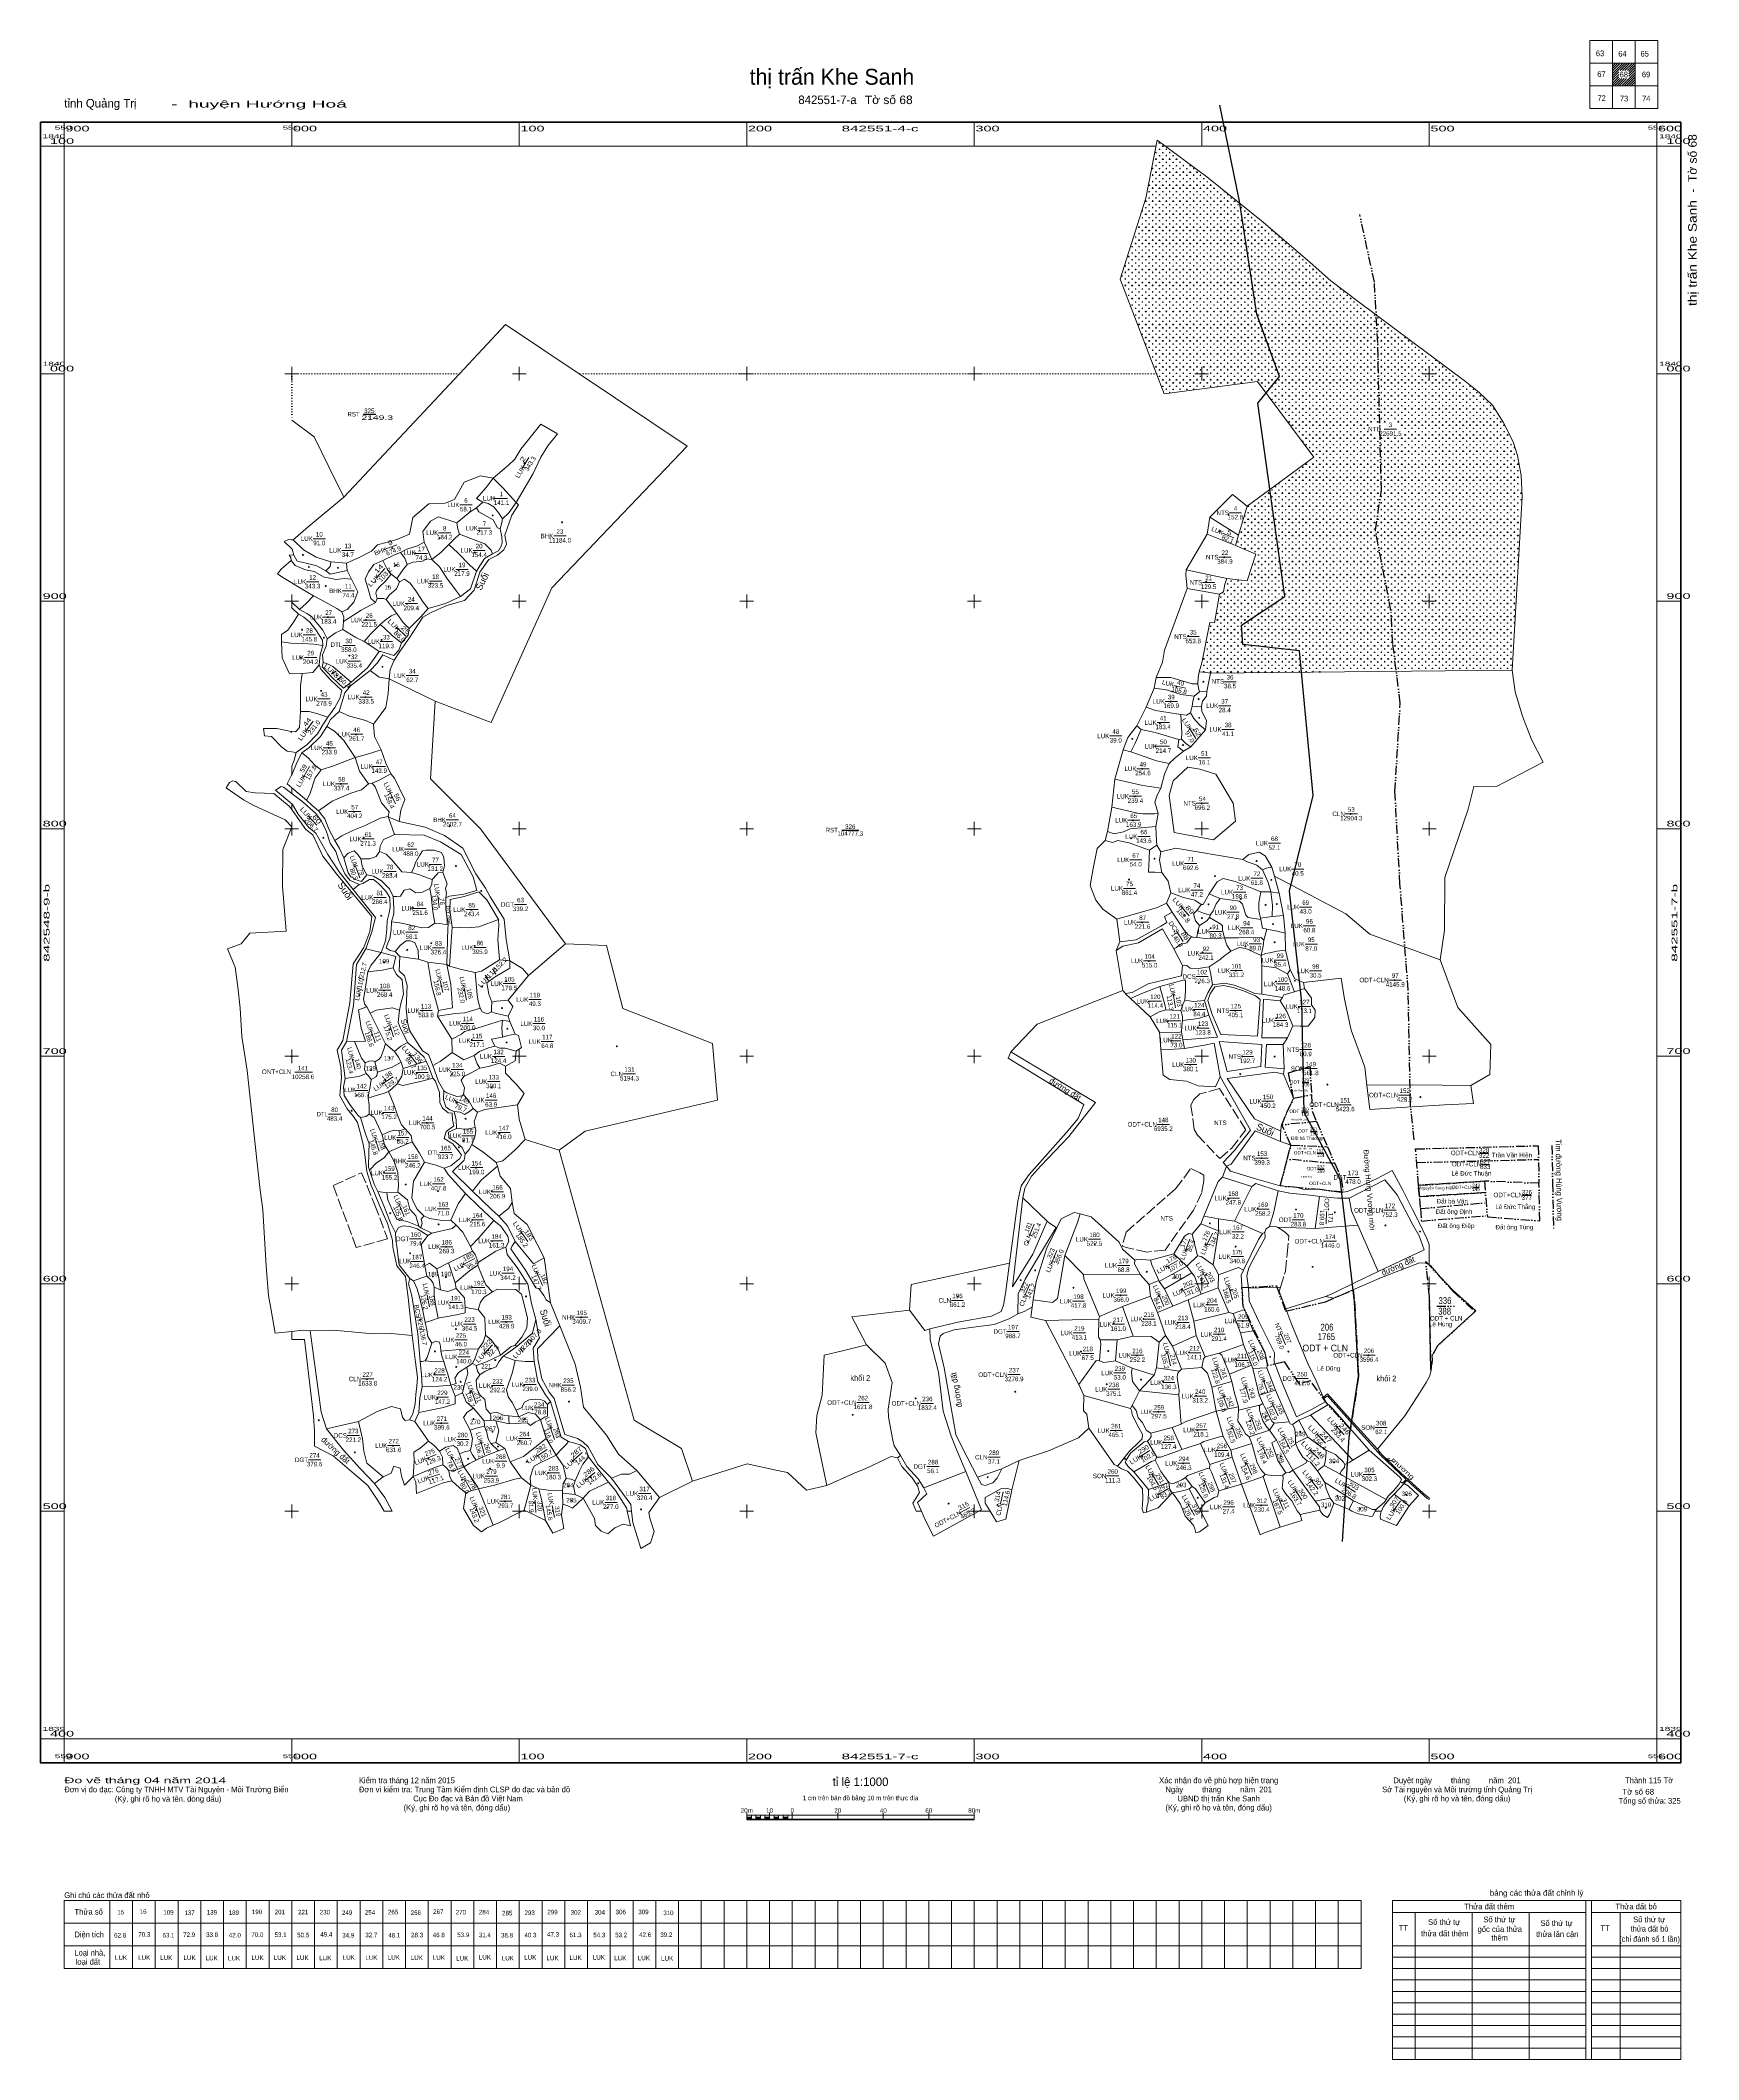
# Model space of a CAD drawing. Header units: metres. Extents: x 550890 to 551618, y 1839259 to 1840146.
import ezdxf
from ezdxf.enums import TextEntityAlignment as Align

# ---------------------------------------------------------------- set-up
doc = ezdxf.new("R2010")
doc.units = ezdxf.units.M
doc.header["$LTSCALE"] = 0.8
doc.header["$PDMODE"] = 32
doc.header["$PDSIZE"] = 0.4
for name, pattern in [('DASH_DOUBLE_DOT', [9.2, 5, -1.2, 0.3, -1.2, 0.3, -1.2]), ('DOTTED', [1.5, 0.3, -1.2]), ('LONG_DASHED', [7.5, 6, -1.5])]:
    doc.linetypes.add(name, pattern=pattern)
for name, color, linetype, lineweight in [('1', 7, 'Continuous', 13), ('10', 7, 'Continuous', 13), ('13', 7, 'Continuous', 13), ('18', 7, 'Continuous', 13), ('19', 7, 'Continuous', 13), ('2', 7, 'DASH_DOUBLE_DOT', 25), ('23', 7, 'Continuous', 13), ('24', 7, 'Continuous', 13), ('31', 7, 'Continuous', 13), ('33', 7, 'LONG_DASHED', 13), ('49', 7, 'Continuous', 25), ('63', 7, 'Continuous', 13)]:
    doc.layers.add(name, color=color, linetype=linetype, lineweight=lineweight)
for name, color, linetype in [('4', 7, 'Continuous'), ('48', 7, 'Continuous'), ('8', 7, 'Continuous')]:
    doc.layers.add(name, color=color, linetype=linetype)

msp = doc.modelspace()

# ---------------------------------------------------------------- hatches: boundary and pattern name
at = {"layer": '1'}
for points in [[(551200, 1839364.5), (551200, 1839365.5), (551202, 1839365.5), (551202, 1839364.5)], [(551204, 1839364.5), (551204, 1839365.5), (551206, 1839365.5), (551206, 1839364.5)], [(551208, 1839364.5), (551208, 1839365.5), (551210, 1839365.5), (551210, 1839364.5)], [(551212, 1839364.5), (551212, 1839365.5), (551214, 1839365.5), (551214, 1839364.5)], [(551216, 1839364.5), (551216, 1839365.5), (551218, 1839365.5), (551218, 1839364.5)]]:
    msp.add_hatch(color=256, dxfattribs=at).paths.add_polyline_path(points)

# ---------------------------------------------------------------- linework, layer by layer
for p, q in [((551200, 1839364.5), (551200, 1839367.5)), ((551200, 1839366.5), (551300, 1839366.5)), ((551202, 1839364.5), (551202, 1839366.5)), ((551204, 1839364.5), (551204, 1839366.5)), ((551206, 1839364.5), (551206, 1839366.5)), ((551208, 1839364.5), (551208, 1839366.5)), ((551210, 1839364.5), (551210, 1839367.5)), ((551210, 1839364.5), (551210, 1839366.5)), ((551212, 1839364.5), (551212, 1839366.5)), ((551214, 1839364.5), (551214, 1839366.5)), ((551216, 1839364.5), (551216, 1839366.5)), ((551218, 1839364.5), (551218, 1839366.5)), ((551220, 1839364.5), (551220, 1839367.5)), ((551240, 1839364.5), (551240, 1839367.5)), ((551260, 1839364.5), (551260, 1839367.5)), ((551280, 1839364.5), (551280, 1839367.5)), ((551300, 1839364.5), (551300, 1839367.5)), ((550920, 1839329), (550920, 1839299)), ((550930, 1839329), (550930, 1839299)), ((550940, 1839329), (550940, 1839299)), ((550950, 1839329), (550950, 1839299)), ((550960, 1839329), (550960, 1839299)), ((550970, 1839329), (550970, 1839299)), ((550980, 1839329), (550980, 1839299)), ((550990, 1839329), (550990, 1839299)), ((551000, 1839329), (551000, 1839299)), ((551010, 1839329), (551010, 1839299)), ((551020, 1839329), (551020, 1839299)), ((551030, 1839329), (551030, 1839299)), ((551040, 1839329), (551040, 1839299)), ((551050, 1839329), (551050, 1839299)), ((551060, 1839329), (551060, 1839299)), ((551070, 1839329), (551070, 1839299)), ((551080, 1839329), (551080, 1839299)), ((551090, 1839329), (551090, 1839299)), ((551100, 1839329), (551100, 1839299)), ((551110, 1839329), (551110, 1839299)), ((551120, 1839329), (551120, 1839299)), ((551130, 1839329), (551130, 1839299)), ((551140, 1839329), (551140, 1839299)), ((551150, 1839329), (551150, 1839299)), ((551160, 1839329), (551160, 1839299)), ((551170, 1839329), (551170, 1839299)), ((551180, 1839329), (551180, 1839299)), ((551190, 1839329), (551190, 1839299)), ((551200, 1839329), (551200, 1839299)), ((551210, 1839329), (551210, 1839299)), ((551220, 1839329), (551220, 1839299)), ((551230, 1839329), (551230, 1839299)), ((551240, 1839329), (551240, 1839299)), ((551250, 1839329), (551250, 1839299)), ((551260, 1839329), (551260, 1839299)), ((551270, 1839329), (551270, 1839299)), ((551280, 1839329), (551280, 1839299)), ((551290, 1839329), (551290, 1839299)), ((551300, 1839329), (551300, 1839299)), ((551310, 1839329), (551310, 1839299)), ((551320, 1839329), (551320, 1839299)), ((551330, 1839329), (551330, 1839299)), ((551340, 1839329), (551340, 1839299)), ((551350, 1839329), (551350, 1839299)), ((551360, 1839329), (551360, 1839299)), ((551370, 1839329), (551370, 1839299)), ((551380, 1839329), (551380, 1839299)), ((551390, 1839329), (551390, 1839299)), ((551400, 1839329), (551400, 1839299)), ((551410, 1839329), (551410, 1839299)), ((551420, 1839329), (551420, 1839299)), ((551430, 1839329), (551430, 1839299)), ((551440, 1839329), (551440, 1839299)), ((551450, 1839329), (551450, 1839299)), ((551460, 1839329), (551460, 1839299)), ((551470, 1839329), (551470, 1839299)), ((551483.84, 1839329), (551610.5, 1839329)), ((551483.84, 1839329), (551483.84, 1839259)), ((551568.84, 1839329), (551568.84, 1839259)), ((551571.34, 1839329), (551571.34, 1839259)), ((551610.5, 1839329), (551610.5, 1839259)), ((550900, 1839319), (551470, 1839319)), ((551483.84, 1839323.63), (551568.84, 1839323.63)), ((551493.84, 1839323.63), (551493.84, 1839259)), ((551518.84, 1839323.63), (551518.84, 1839259)), ((551543.84, 1839323.63), (551543.84, 1839259)), ((551571.34, 1839323.63), (551610.5, 1839323.63)), ((551583.84, 1839323.63), (551583.84, 1839259)), ((550900, 1839309), (551470, 1839309)), ((551483.84, 1839309), (551568.84, 1839309)), ((551571.34, 1839309), (551610.5, 1839309)), ((551483.84, 1839304), (551568.84, 1839304)), ((551571.34, 1839304), (551610.5, 1839304)), ((551483.84, 1839299), (551568.84, 1839299)), ((551483.84, 1839294), (551568.84, 1839294)), ((551571.34, 1839299), (551610.5, 1839299)), ((551571.34, 1839294), (551610.5, 1839294)), ((551483.84, 1839289), (551568.84, 1839289)), ((551483.84, 1839284), (551568.84, 1839284)), ((551571.34, 1839289), (551610.5, 1839289)), ((551571.34, 1839284), (551610.5, 1839284)), ((551483.84, 1839279), (551568.84, 1839279)), ((551483.84, 1839274), (551568.84, 1839274)), ((551610.5, 1839279), (551571.34, 1839279)), ((551571.34, 1839274), (551610.5, 1839274)), ((551483.84, 1839269), (551568.84, 1839269)), ((551483.84, 1839264), (551568.84, 1839264)), ((551610.5, 1839269), (551571.34, 1839269)), ((551571.34, 1839264), (551610.5, 1839264)), ((551483.84, 1839259), (551568.84, 1839259)), ((551568.84, 1839259), (551571.34, 1839259)), ((551610.5, 1839259), (551571.34, 1839259))]:
    msp.add_line(p, q, dxfattribs=at)
at = {"layer": '1', "lineweight": 53}
msp.add_line((551200, 1839364.5), (551300, 1839364.5), dxfattribs=at)
at = {"layer": '1'}
for points in [[(551200, 1839364.5), (551200, 1839365.5), (551202, 1839365.5), (551202, 1839364.5)], [(551204, 1839364.5), (551204, 1839365.5), (551206, 1839365.5), (551206, 1839364.5)], [(551208, 1839364.5), (551208, 1839365.5), (551210, 1839365.5), (551210, 1839364.5)], [(551212, 1839364.5), (551212, 1839365.5), (551214, 1839365.5), (551214, 1839364.5)], [(551216, 1839364.5), (551216, 1839365.5), (551218, 1839365.5), (551218, 1839364.5)]]:
    msp.add_lwpolyline(points, close=True, dxfattribs=at)
msp.add_lwpolyline([(551470, 1839299), (550900, 1839299), (550900, 1839329), (551470, 1839329)], dxfattribs=at)
at = {"layer": '10'}
for p, q in [((551081.23, 1839941.03), (551083.92, 1839943.6)), ((551402.38, 1839929.53), (551403.59, 1839936.9)), ((551416.16, 1839928.99), (551414.76, 1839924.55)), ((551024.04, 1839916.69), (551017.17, 1839917.38)), ((551024.35, 1839913.43), (551024.04, 1839916.69)), ((551026.19, 1839909.68), (551024.35, 1839913.43)), ((551046.22, 1839910.03), (551043.7, 1839911.9)), ((551047.37, 1839908.51), (551046.22, 1839910.03)), ((551037.5, 1839901.14), (551036.73, 1839899.41)), ((551046.12, 1839894.54), (551041.53, 1839900.69)), ((551022.74, 1839891.09), (551022.42, 1839887.62)), ((551403.77, 1839868.35), (551536.48, 1839869.75)), ((551063, 1839856), (551042.84, 1839865.88)), ((551375.52, 1839853.45), (551379.12, 1839861.78)), ((551379.12, 1839861.78), (551379.94, 1839866.42)), ((551398.93, 1839860.14), (551396.58, 1839858.24)), ((551394.99, 1839850.94), (551395.81, 1839853.94)), ((551401.67, 1839843.49), (551395.24, 1839835.93)), ((551361.81, 1839821.8), (551365.5, 1839834.75)), ((551365.5, 1839834.75), (551368.76, 1839833.73)), ((551391.13, 1839839.38), (551389.97, 1839839.21)), ((551391.99, 1839834.12), (551395.24, 1839835.93)), ((551035.28, 1839819.97), (551033.79, 1839819.73)), ((551360.38, 1839809.47), (551361.81, 1839821.8)), ((551042.43, 1839805.36), (551045.08, 1839797.41)), ((551358.51, 1839798.75), (551360.38, 1839809.47)), ((551379.74, 1839801.04), (551380.75, 1839806.7)), ((551357.49, 1839794.79), (551358.51, 1839798.75)), ((551381.96, 1839789.87), (551380.27, 1839792.84)), ((551431.92, 1839779.12), (551430.82, 1839783.14)), ((551434.07, 1839771.75), (551431.92, 1839779.12)), ((551029.58, 1839775.48), (551027.04, 1839773.24)), ((551386.36, 1839771.87), (551384.53, 1839767.33)), ((551430.34, 1839772.31), (551434.07, 1839771.75)), ((551435.87, 1839761.91), (551434.07, 1839771.75)), ((551386.93, 1839763.36), (551384.53, 1839767.33)), ((551397.85, 1839764), (551399.68, 1839766.73)), ((551403.63, 1839761.94), (551403.38, 1839761.02)), ((551430.94, 1839761.38), (551425.85, 1839760.65)), ((551435.87, 1839761.91), (551430.94, 1839761.38)), ((551436.65, 1839754.13), (551435.87, 1839761.91)), ((551070.47, 1839756.72), (551069.29, 1839739.56)), ((551363.98, 1839750.27), (551362.65, 1839760.24)), ((551425.94, 1839760.16), (551425.85, 1839760.65)), ((551427.33, 1839751.07), (551428.64, 1839755.84)), ((551436.81, 1839746.59), (551436.65, 1839754.13)), ((551039.32, 1839745.62), (551032.61, 1839747.18)), ((551104, 1839735.5), (551120.37, 1839749.41)), ((551362.29, 1839746.5), (551363.98, 1839750.27)), ((551362.29, 1839746.5), (551365.25, 1839728.92)), ((551387.73, 1839747.22), (551391.5, 1839739.91)), ((551438.79, 1839737.93), (551436.81, 1839746.59)), ((551055.65, 1839742.67), (551059.82, 1839741.3)), ((551059.82, 1839741.3), (551068.17, 1839740.26)), ((551069.29, 1839739.56), (551068.17, 1839740.26)), ((551091.26, 1839742.43), (551095.89, 1839741.99)), ((551104, 1839735.5), (551095.14, 1839724.64)), ((551438.79, 1839737.93), (551437.7, 1839736.24)), ((551366.4, 1839727.55), (551365.25, 1839728.92)), ((551377.28, 1839717.38), (551368.7, 1839725.39)), ((551440.71, 1839728.33), (551445.09, 1839729.77)), ((551445.09, 1839729.77), (551444.72, 1839732.43)), ((551034.43, 1839718.88), (551033.03, 1839721.66)), ((551064.11, 1839717.57), (551064.54, 1839720.16)), ((551064.11, 1839717.57), (551070.31, 1839707.49)), ((551381.38, 1839710.54), (551377.28, 1839717.38)), ((551092.61, 1839715.8), (551095.88, 1839715.32)), ((551382.03, 1839703.18), (551381.38, 1839710.54)), ((551391.59, 1839707.26), (551391.11, 1839710.69)), ((551437.61, 1839708.15), (551440.04, 1839713.31)), ((551027.52, 1839706.54), (551024.05, 1839706.38)), ((551045.1, 1839702.15), (551041.17, 1839705.46)), ((551070.45, 1839701.68), (551070.31, 1839707.49)), ((551036.57, 1839697.6), (551037.65, 1839693.05)), ((551048.89, 1839694.67), (551048.01, 1839697.38)), ((551059.1, 1839697.77), (551048.89, 1839694.67)), ((551079.72, 1839677.03), (551081.6, 1839675.38)), ((551117.57, 1839658.77), (551102.62, 1839663.4)), ((551089.9, 1839653.27), (551090.46, 1839651.68)), ((551041.72, 1839639.98), (551037.8, 1839640.6)), ((551041.72, 1839639.98), (551046.64, 1839640.33)), ((551332.08, 1839627.53), (551321.37, 1839637.76)), ((551422, 1839642.76), (551414.43, 1839627.53)), ((551449.83, 1839624.33), (551451.68, 1839638.31)), ((551069.91, 1839627.98), (551072.3, 1839625.77)), ((551400.95, 1839629.7), (551399.59, 1839626.3)), ((551400.95, 1839629.7), (551407.33, 1839628.6)), ((551407.33, 1839628.6), (551407.4, 1839623.29)), ((551414.43, 1839627.53), (551407.33, 1839628.6)), ((551055.8, 1839625.27), (551056.69, 1839624.6)), ((551335.93, 1839624.72), (551336.22, 1839624.53)), ((551399.59, 1839626.3), (551395.76, 1839621.79)), ((551398.09, 1839612.27), (551395.76, 1839621.79)), ((551407.4, 1839623.29), (551399.59, 1839626.3)), ((551404.97, 1839608.34), (551407.4, 1839623.29)), ((551426.62, 1839622.09), (551414.43, 1839627.53)), ((551449.83, 1839624.33), (551468.55, 1839625.72)), ((551477.47, 1839605.39), (551468.55, 1839625.72)), ((551068.87, 1839609.26), (551079.41, 1839614.36)), ((551079.41, 1839614.36), (551078.57, 1839616.36)), ((551113.76, 1839591.67), (551110.98, 1839611.42)), ((551339.86, 1839612.48), (551347.97, 1839604.1)), ((551387.71, 1839613.22), (551377.47, 1839610.35)), ((551387.71, 1839613.22), (551393.46, 1839607.75)), ((551393.46, 1839607.75), (551398.09, 1839612.27)), ((551053.44, 1839601.26), (551051.82, 1839602.34)), ((551058.47, 1839607.94), (551059.42, 1839603.32)), ((551068.87, 1839609.26), (551063.72, 1839606.57)), ((551071.81, 1839600.45), (551068.87, 1839609.26)), ((551081.98, 1839609.42), (551081.82, 1839608.12)), ((551347.97, 1839604.1), (551372.99, 1839603.91)), ((551376.88, 1839599.67), (551372.99, 1839603.91)), ((551381.25, 1839601.06), (551381.04, 1839601.51)), ((551393.46, 1839607.75), (551381.25, 1839601.06)), ((551395.68, 1839604.8), (551383.53, 1839597.82)), ((551393.46, 1839607.75), (551395.68, 1839604.8)), ((551407.3, 1839603.97), (551407.25, 1839598.18)), ((551062.57, 1839598.57), (551065.42, 1839597.34)), ((551072.28, 1839597.96), (551071.81, 1839600.45)), ((551325.88, 1839592.87), (551325.43, 1839589.68)), ((551377.4, 1839594.57), (551365.21, 1839589.97)), ((551377.4, 1839594.57), (551380.55, 1839587.36)), ((551381.25, 1839601.06), (551383.53, 1839597.82)), ((551383.53, 1839597.82), (551387.29, 1839590.16)), ((551394.07, 1839592.98), (551387.29, 1839590.16)), ((551399.66, 1839595.37), (551394.07, 1839592.98)), ((551396.51, 1839583.59), (551394.07, 1839592.98)), ((551407.25, 1839598.18), (551399.66, 1839595.37)), ((551411.81, 1839587.39), (551407.25, 1839598.18)), ((551454.4, 1839594.48), (551436.91, 1839588.94)), ((551354.74, 1839584.43), (551331.27, 1839583.86)), ((551331.27, 1839583.86), (551345.98, 1839555.8)), ((551355.02, 1839585.58), (551354.74, 1839584.43)), ((551365.21, 1839589.97), (551355.02, 1839585.58)), ((551369.82, 1839577.02), (551365.21, 1839589.97)), ((551380.55, 1839587.36), (551387.29, 1839590.16)), ((551384.1, 1839577.24), (551380.55, 1839587.36)), ((551396.51, 1839583.59), (551411.81, 1839587.39)), ((551396.51, 1839583.59), (551397.59, 1839577.23)), ((551411.81, 1839587.39), (551413.76, 1839586.96)), ((551413.76, 1839586.96), (551418.74, 1839588.73)), ((551413.76, 1839586.96), (551416.99, 1839578.4)), ((551362, 1839566.2), (551362.84, 1839575.42)), ((551381.19, 1839574.36), (551384.1, 1839577.24)), ((551387.13, 1839572.63), (551384.1, 1839577.24)), ((551397.59, 1839577.23), (551387.13, 1839572.63)), ((551401.45, 1839567.92), (551397.59, 1839577.23)), ((551416.99, 1839578.4), (551422.51, 1839579.34)), ((551416.99, 1839578.4), (551418.35, 1839573.34)), ((551092.97, 1839568.2), (551098.19, 1839566.27)), ((551097.99, 1839572.83), (551099.01, 1839572.58)), ((551369.46, 1839562.85), (551362, 1839566.2)), ((551381.19, 1839574.36), (551380.09, 1839563.04)), ((551391.1, 1839562.41), (551387.13, 1839572.63)), ((551401.45, 1839567.92), (551407.61, 1839569.45)), ((551418.35, 1839573.34), (551407.61, 1839569.45)), ((551418.35, 1839573.34), (551421.85, 1839564.16)), ((551079.37, 1839564.97), (551076.9, 1839563.29)), ((551079.37, 1839564.97), (551081.03, 1839564.09)), ((551379, 1839559.84), (551369.46, 1839562.85)), ((551372.6, 1839552.89), (551379, 1839559.84)), ((551379, 1839559.84), (551380.09, 1839563.04)), ((551380.09, 1839563.04), (551390.17, 1839561.64)), ((551413.18, 1839557.12), (551404.47, 1839554.5)), ((551421.85, 1839564.16), (551412.2, 1839560.2)), ((551412.2, 1839560.2), (551413.18, 1839557.12)), ((551421.85, 1839564.16), (551422.47, 1839562.83)), ((551422.47, 1839562.83), (551428.57, 1839563.1)), ((551069.9, 1839555.38), (551071.76, 1839550.56)), ((551071.76, 1839550.56), (551075.03, 1839552.06)), ((551112.39, 1839546.92), (551113.68, 1839548.32)), ((551389.87, 1839551.2), (551390.87, 1839538.28)), ((551406.31, 1839543.96), (551404.47, 1839554.5)), ((551432.41, 1839553.19), (551425.23, 1839551.03)), ((551029.35, 1839539.41), (551015.19, 1839536.28)), ((551054.05, 1839539.48), (551060.07, 1839530.88)), ((551084.58, 1839539.82), (551079.82, 1839545.37)), ((551087.43, 1839540.05), (551084.58, 1839539.82)), ((551084.58, 1839539.82), (551084.67, 1839537.41)), ((551089.72, 1839539.69), (551087.43, 1839540.05)), ((551089.72, 1839539.69), (551095.55, 1839538.4)), ((551109.38, 1839540.24), (551111.85, 1839532.01)), ((551416.11, 1839545.84), (551406.31, 1839543.96)), ((551406.31, 1839543.96), (551409.43, 1839532.9)), ((551416.06, 1839544.39), (551416.11, 1839545.84)), ((551426.89, 1839547.44), (551425.31, 1839546.5)), ((551438.44, 1839539.29), (551431.83, 1839538.79)), ((551446.65, 1839532.63), (551442.6, 1839540)), ((551466.38, 1839522.51), (551447.84, 1839542.32)), ((551093.6, 1839527.57), (551089.71, 1839530.29)), ((551111.85, 1839532.01), (551116.18, 1839524.68)), ((551380.17, 1839523.77), (551376.06, 1839530.88)), ((551377.57, 1839534.32), (551386.95, 1839536.76)), ((551409.43, 1839532.9), (551412.69, 1839526.85)), ((551429.72, 1839535.68), (551420.79, 1839532.77)), ((551420.79, 1839532.77), (551422.02, 1839529.84)), ((551446.65, 1839532.63), (551441.23, 1839529.91)), ((551454.44, 1839526.8), (551446.65, 1839532.63)), ((551075.62, 1839519.49), (551073.69, 1839525.2)), ((551090.79, 1839526.62), (551087.44, 1839529.86)), ((551093.6, 1839527.57), (551096.06, 1839521.67)), ((551096.06, 1839521.67), (551100.99, 1839514.69)), ((551379.55, 1839522.5), (551380.17, 1839523.77)), ((551403.52, 1839520.63), (551399.49, 1839529.86)), ((551412.69, 1839526.85), (551422.02, 1839529.84)), ((551417.5, 1839511.99), (551413.3, 1839523.72)), ((551473.52, 1839526.94), (551466.38, 1839522.51)), ((551040.21, 1839515.17), (551036.43, 1839512.16)), ((551100.99, 1839514.69), (551105.03, 1839511.45)), ((551151.67, 1839517.91), (551161.65, 1839506.06)), ((551161.65, 1839506.06), (551176.09, 1839513.24)), ((551296.34, 1839517.44), (551277.79, 1839510.32)), ((551312.17, 1839518.64), (551301.46, 1839514.96)), ((551385.48, 1839512.66), (551376.58, 1839509.62)), ((551403.52, 1839520.63), (551403.43, 1839518.9)), ((551427.78, 1839516.24), (551427.01, 1839515.36)), ((551427.01, 1839515.36), (551434.45, 1839493.02)), ((551435.64, 1839515.91), (551436.97, 1839516.86)), ((551449.89, 1839504.42), (551439.99, 1839518.11)), ((551450.81, 1839517.85), (551453.84, 1839520.1)), ((551454.1, 1839512.7), (551450.81, 1839517.85)), ((551453.84, 1839520.1), (551460.69, 1839516.44)), ((551105.03, 1839511.45), (551102.11, 1839500.51)), ((551105.03, 1839511.45), (551108.61, 1839509.8)), ((551119, 1839508.04), (551119.11, 1839503.15)), ((551124.61, 1839507.38), (551128.14, 1839505.74)), ((551226.2, 1839509.3), (551235.18, 1839511.31)), ((551386.95, 1839508.07), (551386.97, 1839508.07)), ((551399.14, 1839500.85), (551394.44, 1839509.81)), ((551399.14, 1839500.85), (551401.46, 1839503.69)), ((551407.46, 1839509), (551417.5, 1839511.99)), ((551449.89, 1839504.42), (551456.4, 1839505.75)), ((551458.06, 1839503.52), (551456.4, 1839505.75)), ((551464.83, 1839500.82), (551458.06, 1839503.52)), ((551443.23, 1839498.59), (551451.86, 1839500.51))]:
    msp.add_line(p, q, dxfattribs=at)
for points in [[(551380.09, 1840000), (551364.14, 1840041.48), (551375.37, 1840077.11), (551380.41, 1840102.63)], [(551073.67, 1840000), (551093.97, 1840021.69), (551126.34, 1840000)], [(551000.61, 1839926.96), (551007.17, 1839932.67), (551022.88, 1839945.75), (551073.67, 1840000)], [(551126.34, 1840000), (551173.84, 1839968.17), (551114.32, 1839905.86), (551087.59, 1839846.66), (551063, 1839856)], [(551419.93, 1839941.82), (551449.31, 1839963.25), (551424.53, 1839996.55), (551383.5, 1839991.13), (551380.09, 1840000)], [(551022.88, 1839945.75), (551016.33, 1839959.04), (551009.78, 1839972.32), (551000, 1839979.61)], [(551098.6, 1839943.41), (551106.1, 1839956.18), (551109.45, 1839963.26), (551112.48, 1839968.28), (551116.76, 1839973.61), (551109.53, 1839977.84), (551100.63, 1839966.86), (551098.02, 1839962.44), (551095.19, 1839959.74), (551088.48, 1839954.02)], [(551088.48, 1839954.02), (551083.02, 1839955.14), (551075.77, 1839952.26), (551071.45, 1839944.71), (551067.35, 1839943.03), (551060.28, 1839942.78), (551053.19, 1839936.86), (551051.73, 1839929.54), (551046.13, 1839927.13), (551037.69, 1839924.75), (551035.06, 1839921.93), (551029.67, 1839919.15), (551024.04, 1839916.69)], [(551083.92, 1839943.6), (551081.14, 1839945.1), (551085.43, 1839949.97), (551088.48, 1839954.02)], [(551098.6, 1839943.41), (551092.84, 1839949.84), (551088.48, 1839954.02)], [(551072.56, 1839934.51), (551078.45, 1839939.34), (551081.23, 1839941.03)], [(551081.23, 1839941.03), (551082.18, 1839939.32), (551088.45, 1839935.79), (551090.45, 1839932.31), (551091.63, 1839931.81)], [(551092.6, 1839936.28), (551090.99, 1839938.69), (551088.74, 1839941.49), (551086.26, 1839942.99), (551083.92, 1839943.6)], [(551058.23, 1839925.89), (551057.54, 1839930.58), (551060.96, 1839935.24), (551064.43, 1839937.07), (551072.56, 1839934.51)], [(551069.07, 1839924.95), (551071.12, 1839927.05), (551073.77, 1839929.5)], [(551073.77, 1839929.5), (551072.98, 1839931.68), (551072.56, 1839934.51)], [(551073.77, 1839929.5), (551084.92, 1839925.29), (551087.68, 1839922.44), (551088.24, 1839920.88)], [(551000.92, 1839920.24), (551000.12, 1839922.9), (550996.72, 1839926.26), (550998.6, 1839927.17), (551000, 1839927.02), (551000.61, 1839926.96)], [(551017.17, 1839917.38), (551010.68, 1839919.3), (551005.15, 1839922.58), (551000.61, 1839926.96)], [(551039.95, 1839917.83), (551045.12, 1839920.46), (551047.74, 1839921.48)], [(551047.74, 1839921.48), (551050.59, 1839922.87), (551055.32, 1839924.37), (551058.23, 1839925.89)], [(551050.78, 1839916.17), (551049.66, 1839918.97), (551047.74, 1839921.48)], [(551058.23, 1839925.89), (551059.4, 1839923.52), (551061.59, 1839918.35)], [(551069.07, 1839924.95), (551065.55, 1839921.43), (551061.59, 1839918.35)], [(551081.2, 1839913.2), (551078.31, 1839915.89), (551072.99, 1839921.22), (551069.07, 1839924.95)], [(551009.48, 1839902.34), (551004.51, 1839905.23), (550996.01, 1839910.37), (550993.67, 1839912.02), (550995.3, 1839914.03), (550999.74, 1839917.84)], [(550999.74, 1839917.84), (550999.6, 1839919.26), (550998.89, 1839920.26), (551000.11, 1839920.41), (551000.92, 1839920.24)], [(550999.74, 1839917.84), (551001.42, 1839915.74), (551005.99, 1839913.83), (551009.89, 1839913.06), (551014.3, 1839910.58), (551016, 1839910.24), (551019.52, 1839909.61), (551023.06, 1839910.02), (551026.19, 1839909.68)], [(551000.92, 1839920.24), (551002.44, 1839917.67), (551006.28, 1839916.67), (551010.97, 1839915.52), (551015.02, 1839913.42)], [(551015.02, 1839913.42), (551016.92, 1839915.19), (551017.17, 1839917.38)], [(551015.02, 1839913.42), (551016.93, 1839911.92), (551024.35, 1839913.43)], [(551036.73, 1839899.41), (551034.76, 1839901.13), (551033.44, 1839905.89), (551032.27, 1839909.72), (551033.7, 1839912.9), (551036.02, 1839916.14), (551039.95, 1839917.83)], [(551043.7, 1839911.9), (551041.15, 1839908.86), (551038.44, 1839906.18), (551037.17, 1839904.74), (551037.01, 1839903.5), (551037.5, 1839901.14)], [(551043.7, 1839911.9), (551042.07, 1839913.74), (551039.95, 1839917.83)], [(551046.22, 1839910.03), (551047.67, 1839912.01), (551048.9, 1839913.9), (551050.78, 1839916.17)], [(551061.59, 1839918.35), (551059.4, 1839918.66), (551057.52, 1839917.56), (551053.23, 1839917.19), (551050.78, 1839916.17)], [(551074.23, 1839902.07), (551071.92, 1839904.97), (551068.12, 1839910.19), (551064.87, 1839915.08), (551061.59, 1839918.35)], [(551021.99, 1839895.34), (551024.36, 1839896.34), (551027.26, 1839899.52), (551028.99, 1839904.17), (551026.19, 1839909.68)], [(551047.37, 1839908.51), (551046.03, 1839905.41), (551042.85, 1839902.62), (551041.53, 1839900.69)], [(551059.96, 1839896.81), (551057.79, 1839899.54), (551054.86, 1839904.17), (551052.1, 1839907.98), (551049.61, 1839909.65), (551047.37, 1839908.51)], [(550995.48, 1839882.19), (550995.54, 1839885.42), (550998.21, 1839887.22), (551000.52, 1839890.41), (551002.9, 1839894.34)], [(551009.48, 1839902.34), (551006.35, 1839898.93), (551003.34, 1839896.37)], [(551009.48, 1839902.34), (551013.21, 1839900.48), (551019.83, 1839896.84), (551021.99, 1839895.34)], [(551021.99, 1839895.34), (551022.92, 1839892.97), (551022.74, 1839891.09)], [(551036.73, 1839899.41), (551030.49, 1839896.11), (551022.74, 1839891.09)], [(551041.53, 1839900.69), (551040.51, 1839901.2), (551037.5, 1839901.14)], [(551038.88, 1839889.76), (551040.9, 1839891.48), (551043.74, 1839893.54), (551046.12, 1839894.54)], [(551046.12, 1839894.54), (551048.88, 1839890.84), (551051.64, 1839887.94)], [(551022.42, 1839887.62), (551019.15, 1839886.13), (551015.53, 1839883.48)], [(551022.42, 1839887.62), (551028.2, 1839884.12), (551031.77, 1839882.23)], [(551031.77, 1839882.23), (551034.67, 1839885.59), (551038.88, 1839889.76)], [(551038.88, 1839889.76), (551040.67, 1839888.27), (551044.21, 1839884.72), (551048.28, 1839881.75)], [(550995.48, 1839882.19), (550995.73, 1839875.11), (550998.96, 1839868.06), (551004.6, 1839868.23)], [(551013.71, 1839880.55), (551009.64, 1839881.15), (551004.85, 1839881.42), (550999.56, 1839881.53), (550995.48, 1839882.19)], [(551031.77, 1839882.23), (551034.82, 1839880.35), (551038.46, 1839877.97)], [(551003.84, 1839851.48), (551003.81, 1839862.89), (551004.6, 1839868.23)], [(551012.01, 1839871.98), (551009.31, 1839868.74), (551004.6, 1839868.23)], [(551013.85, 1839873), (551015.43, 1839872.58), (551017.98, 1839871.29), (551022.25, 1839867.62), (551026.09, 1839864.42)], [(551034.45, 1839869.59), (551038.34, 1839866.66), (551042.84, 1839865.88)], [(551042.84, 1839865.88), (551043.27, 1839870), (551044.94, 1839874.07)], [(551035.87, 1839845.94), (551041.31, 1839853.34), (551042.33, 1839859.51), (551042.84, 1839865.88)], [(551396.58, 1839858.24), (551390.76, 1839858.95), (551384.55, 1839861.01), (551379.12, 1839861.78)], [(551402.24, 1839860.31), (551401.99, 1839858.31), (551400.25, 1839856.12), (551399.89, 1839853.85)], [(551001.96, 1839833.56), (550997.96, 1839834.05), (550995.56, 1839835.78), (550991.14, 1839840.58), (550988.06, 1839840.77), (550987.64, 1839844.13), (550993.45, 1839844.08), (550999.79, 1839842.81), (551001.65, 1839842.65), (551003.42, 1839844.47), (551003.84, 1839851.48)], [(551003.84, 1839851.48), (551007.69, 1839851.48), (551011.45, 1839850.54), (551015.92, 1839849.1)], [(551035.87, 1839845.94), (551032.6, 1839847.56), (551025.44, 1839849.48), (551020.89, 1839851.49)], [(551063, 1839856), (551061, 1839822), (551083, 1839800), (551120.37, 1839749.41)], [(551373.3, 1839843.69), (551371.44, 1839845.24), (551375.52, 1839853.45)], [(551375.52, 1839853.45), (551379.68, 1839851.92), (551390.76, 1839850.27)], [(551390.76, 1839850.27), (551393.24, 1839849.95), (551394.99, 1839850.94)], [(551391.13, 1839839.38), (551391.24, 1839842.21), (551390.76, 1839850.27)], [(551394.99, 1839850.94), (551396.44, 1839848.4), (551399, 1839845.66), (551401.67, 1839843.49)], [(551395.81, 1839853.94), (551396.02, 1839856.08), (551396.58, 1839858.24)], [(551395.81, 1839853.94), (551397.77, 1839853.66), (551399.89, 1839853.85)], [(551399.89, 1839853.85), (551399.96, 1839851.67), (551402.07, 1839847.47), (551401.67, 1839843.49)], [(551015.41, 1839844.97), (551018.84, 1839842.84), (551022.94, 1839838.79), (551027.91, 1839831.34)], [(551039.34, 1839834.74), (551036.3, 1839840.5), (551035.87, 1839845.94)], [(551365.5, 1839834.75), (551367.5, 1839840.05), (551371.44, 1839845.24)], [(551368.76, 1839833.73), (551370.67, 1839837.55), (551373.3, 1839843.69)], [(551373.3, 1839843.69), (551379.49, 1839842.23), (551389.97, 1839839.21)], [(551012.92, 1839825.96), (551010.32, 1839827.75), (551007, 1839831.3), (551004.36, 1839833.36)], [(551039.34, 1839834.74), (551032.81, 1839832.63), (551027.91, 1839831.34)], [(551043.56, 1839824.13), (551041.27, 1839828.76), (551039.34, 1839834.74)], [(551368.76, 1839833.73), (551377.66, 1839830.66), (551380.04, 1839829.86), (551385.62, 1839828.65)], [(551385.62, 1839828.65), (551388.11, 1839831.04), (551391.99, 1839834.12)], [(551391.99, 1839834.12), (551389.47, 1839836.07), (551389.97, 1839839.21)], [(551395.24, 1839835.93), (551393.18, 1839837.28), (551391.13, 1839839.38)], [(551012.92, 1839825.96), (551010.33, 1839822.31), (551007.92, 1839815.14), (551006.46, 1839812.55)], [(551027.91, 1839831.34), (551018.29, 1839827.64), (551012.92, 1839825.96)], [(551033.79, 1839819.73), (551029.83, 1839825.24), (551027.91, 1839831.34)], [(551035.28, 1839819.97), (551038.45, 1839821.34), (551043.56, 1839824.13)], [(551047.26, 1839803.2), (551047.97, 1839808.21), (551049.63, 1839812.87), (551045.1, 1839822.25), (551043.56, 1839824.13)], [(551385.62, 1839828.65), (551383.63, 1839824.01), (551381.93, 1839817.81)], [(551504.76, 1839742.42), (551506.61, 1839755.4), (551506.82, 1839778.53), (551517.14, 1839808.66), (551519.51, 1839818.52), (551529.77, 1839818.66), (551550.03, 1839829.23)], [(550971.81, 1839747.18), (550977.71, 1839749.45), (550981.49, 1839754.09), (550997.52, 1839754.98), (550995.95, 1839774.74), (550996.11, 1839790.93), (551000.05, 1839800.77), (550997.15, 1839803.98), (550983.32, 1839810.23), (550978.83, 1839812.67), (550971.21, 1839817.94)], [(551033.79, 1839819.73), (551030.69, 1839817.04), (551025.97, 1839815.64), (551017.79, 1839812.05), (551011.68, 1839807.91)], [(551042.43, 1839805.36), (551042.81, 1839807.44), (551039.37, 1839811.32), (551036.65, 1839818.49), (551035.28, 1839819.97)], [(551361.81, 1839821.8), (551374.03, 1839819.05), (551381.93, 1839817.81)], [(551381.93, 1839817.81), (551380.32, 1839814.74), (551379.32, 1839811.72), (551380.75, 1839806.7)], [(551018.89, 1839794.86), (551021.98, 1839796.86), (551027.19, 1839799.33), (551032.32, 1839801.43), (551038.89, 1839804.65), (551042.43, 1839805.36)], [(551042.43, 1839805.36), (551043.45, 1839804.73), (551047.26, 1839803.2)], [(551380.75, 1839806.7), (551379.23, 1839806.51), (551374.1, 1839806.49), (551371.71, 1839806.87), (551360.38, 1839809.47)], [(551038.5, 1839789.99), (551038.84, 1839792.4), (551040.35, 1839795.2), (551043.36, 1839796.63), (551045.08, 1839797.41)], [(551045.08, 1839797.41), (551058.16, 1839797.23), (551065.37, 1839794.2), (551074.49, 1839788.71), (551079.76, 1839778.88), (551081.31, 1839772.8), (551075.62, 1839771.31), (551069.32, 1839770.37), (551067.7, 1839769.58)], [(551095.89, 1839741.99), (551094.2, 1839751.39), (551093.29, 1839760.31), (551087.26, 1839770.12), (551085.11, 1839773.92), (551080.97, 1839780.19), (551075.21, 1839791.51), (551067.18, 1839797.09), (551058.67, 1839800.69), (551047.26, 1839803.2)], [(551379.74, 1839801.04), (551368.53, 1839800.02), (551365.56, 1839798.71), (551361.46, 1839797.8), (551358.51, 1839798.75)], [(551380.27, 1839792.84), (551379.93, 1839797.37), (551379.74, 1839801.04)], [(551030.35, 1839786.81), (551029.09, 1839788.69), (551027.39, 1839790.23), (551024.83, 1839789.31), (551022.92, 1839787.14)], [(551030.35, 1839786.81), (551034.31, 1839786.83), (551037.15, 1839787.74), (551038.5, 1839789.99)], [(551038.5, 1839789.99), (551041.45, 1839788.78), (551044.09, 1839786.14), (551048.37, 1839781.07), (551052.65, 1839780.7)], [(551052.65, 1839780.7), (551053.79, 1839783.31), (551054.43, 1839785.22), (551056.09, 1839788.29), (551057.5, 1839790.28), (551059.03, 1839790.56), (551062.57, 1839790.59), (551065.74, 1839789.5), (551066.9, 1839787.41), (551067.06, 1839783.72), (551066.45, 1839780.8)], [(551362.65, 1839760.24), (551356.43, 1839764.58), (551353.35, 1839768.63), (551350.97, 1839775.07), (551352.23, 1839782.47), (551353.94, 1839791.38), (551357.49, 1839794.79)], [(551357.49, 1839794.79), (551360.71, 1839793.93), (551363.08, 1839794.82), (551368, 1839793.78), (551374.53, 1839791.48), (551376.97, 1839790.54)], [(551376.97, 1839790.54), (551376.89, 1839786.79), (551376.64, 1839780.84), (551379.3, 1839780.84), (551382.4, 1839780.72)], [(551376.97, 1839790.54), (551378.45, 1839791.67), (551380.27, 1839792.84)], [(551382.4, 1839780.72), (551381.43, 1839786.15), (551381.96, 1839789.87)], [(551417.96, 1839786.49), (551388.54, 1839791.44), (551381.96, 1839789.87)], [(551430.82, 1839783.14), (551427.86, 1839788.04), (551425.18, 1839789.69), (551420.67, 1839788.67), (551417.96, 1839786.49)], [(551032.93, 1839779.69), (551031.84, 1839781.76), (551030.93, 1839783.71), (551030.35, 1839786.81)], [(551052.65, 1839780.7), (551056.15, 1839779.8), (551059.9, 1839778.31), (551061.71, 1839777.63)], [(551066.45, 1839780.8), (551064.31, 1839780.63), (551063.79, 1839779.84), (551061.71, 1839777.63)], [(551067.7, 1839769.58), (551068.07, 1839771.62), (551067.56, 1839773.82), (551068.32, 1839775.75), (551067.57, 1839777.66), (551066.45, 1839780.8)], [(551382.4, 1839780.72), (551385.14, 1839776.97), (551386.36, 1839771.87)], [(551417.96, 1839786.49), (551419.57, 1839785.54), (551424.17, 1839784.03), (551426.68, 1839782.01)], [(551426.68, 1839782.01), (551428.5, 1839782.61), (551430.82, 1839783.14)], [(551426.68, 1839782.01), (551429.19, 1839776.43), (551430.34, 1839772.31)], [(551504.76, 1839742.42), (551473.88, 1839753.73), (551463.27, 1839762.6), (551431.92, 1839779.12)], [(551044.57, 1839770.2), (551046.13, 1839770.21), (551047.83, 1839770.35), (551049.36, 1839773.07), (551051.85, 1839773.53), (551054.52, 1839771.8), (551057.4, 1839772.11), (551060.61, 1839773.75)], [(551061.71, 1839777.63), (551061.6, 1839775.7), (551060.61, 1839773.75)], [(551060.61, 1839773.75), (551061.22, 1839770.44), (551061.94, 1839763.49), (551062.91, 1839758.47)], [(551090.79, 1839760.06), (551085.76, 1839768.71), (551082.26, 1839772.23), (551075.84, 1839770.26), (551069.58, 1839768.83), (551069.48, 1839764.41), (551070.47, 1839756.72)], [(551399.68, 1839766.73), (551396.97, 1839768.58), (551391.92, 1839769.8), (551386.36, 1839771.87)], [(551403.27, 1839771.46), (551400.56, 1839766.74), (551399.68, 1839766.73)], [(551403.27, 1839771.46), (551406.69, 1839776.59), (551409.43, 1839778.06), (551414.65, 1839776.83), (551422.7, 1839773.6), (551425.87, 1839772.2)], [(551408.01, 1839769.28), (551406.19, 1839770.01), (551403.27, 1839771.46)], [(551425.87, 1839772.2), (551425.06, 1839767.53), (551425.03, 1839764), (551425.85, 1839760.65)], [(551425.87, 1839772.2), (551427.56, 1839772.22), (551430.34, 1839772.31)], [(551430.34, 1839772.31), (551431.01, 1839766.44), (551430.94, 1839761.38)], [(551068.76, 1839757.7), (551067.67, 1839764.45), (551067.7, 1839769.58)], [(551384.53, 1839767.33), (551380.5, 1839765.32), (551362.65, 1839760.24)], [(551363.98, 1839750.27), (551371.16, 1839751.2), (551382.01, 1839757.14), (551384.6, 1839758.77), (551383.63, 1839761.36), (551386.93, 1839763.36)], [(551395.5, 1839752.67), (551393.93, 1839753.39), (551392.27, 1839755.39), (551386.93, 1839763.36)], [(551398.93, 1839757.47), (551397.28, 1839759.51), (551396.32, 1839762.58), (551397.85, 1839764)], [(551397.85, 1839764), (551400.78, 1839762.94), (551403.63, 1839761.94)], [(551403.38, 1839761.02), (551402.19, 1839759.56), (551398.93, 1839757.47)], [(551409.98, 1839752.01), (551409.1, 1839755.43), (551409.09, 1839757.28), (551408.35, 1839758.12), (551403.38, 1839761.02)], [(551408.01, 1839769.28), (551406.31, 1839766.96), (551404.95, 1839763.86), (551403.63, 1839761.94)], [(551425.94, 1839760.16), (551420.39, 1839761.03), (551419.3, 1839762.02), (551417.93, 1839766.91), (551416.61, 1839768.18), (551408.01, 1839769.28)], [(551043.78, 1839759.02), (551047.52, 1839758.61), (551051.66, 1839757.73), (551057.16, 1839756.42), (551060.16, 1839756.53), (551062.91, 1839758.47)], [(551062.91, 1839758.47), (551064.92, 1839758.37), (551068.76, 1839757.7)], [(551068.17, 1839740.26), (551068.52, 1839756.28), (551068.76, 1839757.7)], [(551090.79, 1839760.06), (551082.17, 1839756.87), (551077.23, 1839756.48), (551070.47, 1839756.72)], [(551091.26, 1839742.43), (551090.55, 1839751.35), (551091, 1839757.48), (551090.79, 1839760.06)], [(551362.29, 1839746.5), (551365.3, 1839748.44), (551372.14, 1839749.78), (551382.79, 1839756.01), (551387.73, 1839747.22)], [(551387.73, 1839747.22), (551388.86, 1839747.84), (551390.34, 1839749.19), (551393.48, 1839749.87), (551395.5, 1839752.67)], [(551395.5, 1839752.67), (551396.61, 1839752.03), (551397.79, 1839752.19)], [(551398.93, 1839757.47), (551398.29, 1839755.09), (551397.79, 1839752.19)], [(551397.79, 1839752.19), (551401.82, 1839751.82), (551406.38, 1839751.55), (551409.98, 1839752.01)], [(551409.98, 1839752.01), (551416.13, 1839752), (551426.13, 1839752.23), (551427.33, 1839751.07)], [(551412.8, 1839746.16), (551410.98, 1839748.85), (551409.98, 1839752.01)], [(551428.64, 1839755.84), (551426.68, 1839756.24), (551425.94, 1839760.16)], [(551436.65, 1839754.13), (551433.1, 1839754.94), (551428.64, 1839755.84)], [(551039.32, 1839745.62), (551034.81, 1839739.85), (551033.49, 1839737.06)], [(551055.65, 1839742.67), (551055.53, 1839746.45), (551054.09, 1839750.07), (551052, 1839750.7), (551050.31, 1839750.78), (551047.84, 1839748.87), (551045.46, 1839746.01)], [(551047.5, 1839743.87), (551052.12, 1839743.05), (551055.65, 1839742.67)], [(551117.57, 1839658.77), (551129.02, 1839667.08), (551187.17, 1839680.66), (551184.87, 1839705.54), (551145.49, 1839721.06), (551138.35, 1839748.69), (551120.37, 1839749.41)], [(551403.22, 1839739.36), (551408.01, 1839742.48), (551408.81, 1839743.22), (551412.8, 1839746.16)], [(551412.8, 1839746.16), (551416.37, 1839747.81), (551419.37, 1839747.38), (551426.03, 1839744.28)], [(551427.33, 1839751.07), (551427.03, 1839748.43), (551426.03, 1839744.28)], [(551426.03, 1839744.28), (551428, 1839745.1), (551429.91, 1839745.41), (551432.97, 1839746.26), (551436.81, 1839746.59)], [(551426.03, 1839744.28), (551426.31, 1839739.79), (551426.36, 1839727.27)], [(551033.49, 1839737.06), (551032.57, 1839731.21), (551031.46, 1839724.94), (551032.06, 1839722.82), (551033.03, 1839721.66)], [(551044.57, 1839738.84), (551039.69, 1839737.8), (551033.49, 1839737.06)], [(551059.82, 1839741.3), (551061.6, 1839730.78), (551064.54, 1839720.16)], [(551064.54, 1839720.16), (551070.68, 1839721.34), (551069.91, 1839731.48), (551068.17, 1839740.26)], [(551069.29, 1839739.56), (551074.57, 1839738.14), (551080.63, 1839736.86)], [(551080.63, 1839736.86), (551083.42, 1839737.35), (551091.26, 1839742.43)], [(551082.81, 1839721.2), (551081.96, 1839724.21), (551081.45, 1839727), (551080.63, 1839736.86)], [(551095.89, 1839741.99), (551095.86, 1839738.72), (551089.36, 1839734.84), (551085.8, 1839732.32), (551086.65, 1839727.36), (551087.9, 1839723.77)], [(551095.89, 1839741.99), (551101.46, 1839738.56), (551104, 1839735.5)], [(551391.5, 1839739.91), (551391.08, 1839735.29), (551376.41, 1839731.9), (551369.34, 1839728.05), (551366.4, 1839727.55)], [(551403.22, 1839739.36), (551398.42, 1839738.56), (551394.9, 1839738.68), (551393.42, 1839739.9), (551392.58, 1839740.06), (551391.5, 1839739.91)], [(551404.69, 1839731.35), (551403.92, 1839735.95), (551403.22, 1839739.36)], [(551426.31, 1839739.79), (551432.61, 1839738.9), (551437.7, 1839736.24)], [(551437.7, 1839736.24), (551438.67, 1839733.52), (551440.71, 1839728.33)], [(551444.72, 1839732.43), (551440.88, 1839734.01), (551438.79, 1839737.93)], [(551444.72, 1839732.43), (551461.23, 1839734.3), (551462.66, 1839725.05), (551465.72, 1839711.47), (551471.66, 1839695.24), (551472.58, 1839687.31)], [(551504.76, 1839742.42), (551512.56, 1839721.37), (551527.04, 1839705.21), (551526.56, 1839691.98)], [(551315.99, 1839701.89), (551327.61, 1839714.08), (551365.25, 1839728.92)], [(551368.7, 1839725.39), (551366.49, 1839727.45), (551366.4, 1839727.55)], [(551381.61, 1839730.66), (551373.68, 1839727.65), (551368.7, 1839725.39)], [(551392.57, 1839724.72), (551392.79, 1839728.86), (551392.84, 1839733.21), (551392.36, 1839733.57), (551381.61, 1839730.66)], [(551381.61, 1839730.66), (551383.91, 1839722.1), (551384.25, 1839720.34)], [(551435.49, 1839725.82), (551436.12, 1839726.93), (551440.71, 1839728.33)], [(551440.04, 1839713.31), (551443.23, 1839713.27), (551446.68, 1839713.16), (551449.68, 1839716.97), (551449.83, 1839720.23), (551448.18, 1839722.6), (551448.22, 1839725.47), (551445.09, 1839729.77)], [(551027.52, 1839706.54), (551032.45, 1839706.62), (551030.46, 1839712.3), (551029.3, 1839720.47), (551033.03, 1839721.66)], [(551034.43, 1839718.88), (551037.11, 1839720.27), (551044.28, 1839721.31), (551047.32, 1839720.33)], [(551041.17, 1839705.46), (551039.52, 1839708.66), (551034.43, 1839718.88)], [(551064.11, 1839717.57), (551071.81, 1839718.79), (551076.12, 1839719.1), (551081.01, 1839720.62), (551082.81, 1839721.2)], [(551082.81, 1839721.2), (551083.64, 1839719.49), (551085.99, 1839718.62), (551087.74, 1839719.56)], [(551087.74, 1839719.56), (551087.85, 1839721.32), (551087.9, 1839723.77)], [(551087.74, 1839719.56), (551089.46, 1839718.93), (551095.04, 1839717.69)], [(551087.9, 1839723.77), (551090.04, 1839724.23), (551095.14, 1839724.64)], [(551095.14, 1839724.64), (551097.22, 1839721.85), (551095.04, 1839717.69)], [(551098.12, 1839709.78), (551095.88, 1839715.32), (551095.04, 1839717.69)], [(551384.25, 1839720.34), (551381.2, 1839719.57), (551377.28, 1839717.38)], [(551390.79, 1839720.06), (551386.92, 1839720.33), (551384.25, 1839720.34)], [(551390.79, 1839720.06), (551391.66, 1839722.72), (551392.57, 1839724.72)], [(551391.58, 1839715.73), (551391.58, 1839717.46), (551390.79, 1839720.06)], [(551391.58, 1839715.73), (551398.53, 1839716.6), (551403.14, 1839718.08)], [(551392.57, 1839724.72), (551396.39, 1839724.11), (551401.21, 1839724.44)], [(551440.04, 1839713.31), (551437.4, 1839719.73), (551434.42, 1839724.37)], [(551070.31, 1839707.49), (551074.6, 1839709.77), (551075.87, 1839710.95), (551081.46, 1839712.33), (551092.61, 1839715.8)], [(551092.55, 1839708.33), (551087.81, 1839707.44), (551089.19, 1839704.38)], [(551092.55, 1839708.33), (551092.27, 1839712.61), (551092.61, 1839715.8)], [(551098.12, 1839709.78), (551095.01, 1839709.12), (551092.55, 1839708.33)], [(551098.59, 1839702.23), (551100.93, 1839703.82), (551099.64, 1839709.14), (551098.12, 1839709.78)], [(551391.11, 1839710.69), (551388.91, 1839710.36), (551381.38, 1839710.54)], [(551391.11, 1839710.69), (551391.25, 1839713.16), (551391.58, 1839715.73)], [(551032.24, 1839697.11), (551030.63, 1839699.21), (551027.52, 1839706.54)], [(551036.57, 1839697.6), (551038.35, 1839698.76), (551039.19, 1839699.6), (551040.37, 1839702.68), (551041.17, 1839705.46)], [(551050.83, 1839706.1), (551048, 1839704.5), (551045.1, 1839702.15)], [(551048.01, 1839697.38), (551046.96, 1839699.59), (551045.1, 1839702.15)], [(551062.04, 1839695.98), (551065.16, 1839697.76), (551070.45, 1839701.68)], [(551080.1, 1839700.32), (551075.57, 1839698.5), (551070.45, 1839701.68)], [(551089.19, 1839704.38), (551086.41, 1839703.73), (551082.56, 1839702.09), (551080.1, 1839700.32)], [(551082.62, 1839694.7), (551081.44, 1839696.66), (551080.1, 1839700.32)], [(551089.19, 1839704.38), (551091.4, 1839703.55), (551093.81, 1839703.49), (551098.59, 1839702.23)], [(551093.98, 1839695.69), (551098.21, 1839697.94), (551098.59, 1839702.23)], [(551382.03, 1839703.18), (551385.59, 1839703.02), (551392.32, 1839703.38)], [(551382.03, 1839703.18), (551382.99, 1839691.75), (551386, 1839689.78), (551393.26, 1839689.05), (551398.47, 1839686.94), (551406.08, 1839686.59), (551407.07, 1839688.73)], [(551032.65, 1839692.49), (551029.4, 1839691.06), (551026.34, 1839690.67), (551023.47, 1839690.19)], [(551032.65, 1839692.49), (551031.98, 1839694.25), (551032.24, 1839697.11)], [(551032.24, 1839697.11), (551033.86, 1839697.77), (551035.56, 1839698.02), (551036.57, 1839697.6)], [(551034.91, 1839689.72), (551033.7, 1839691.34), (551032.65, 1839692.49)], [(551037.65, 1839693.05), (551037.38, 1839691.49), (551036.91, 1839691), (551034.91, 1839689.72)], [(551048.01, 1839697.38), (551044.09, 1839695.23), (551037.65, 1839693.05)], [(551046.36, 1839687.81), (551048.36, 1839691.32), (551048.89, 1839694.67)], [(551062.01, 1839690.32), (551057.7, 1839689.13), (551048.79, 1839687.14), (551046.36, 1839687.81)], [(551082.62, 1839694.7), (551079.1, 1839692.89), (551075.63, 1839691.17), (551074.46, 1839689.42), (551075.87, 1839686.15), (551075.52, 1839683.18)], [(551093.98, 1839695.69), (551091.28, 1839696.92), (551086.54, 1839695.43), (551082.62, 1839694.7)], [(551093.98, 1839695.69), (551093.9, 1839692.63), (551098.68, 1839687.78), (551102.16, 1839683.58), (551099.21, 1839678.58)], [(551434.66, 1839667.1), (551434.94, 1839669.27), (551437.42, 1839675.31), (551440.33, 1839681.56), (551435.97, 1839692.15)], [(551034.91, 1839689.72), (551034.45, 1839686.78), (551033.85, 1839683.96), (551033.58, 1839681.62)], [(551033.58, 1839681.62), (551037.15, 1839682.78), (551040.82, 1839683.72), (551042.49, 1839684.52)], [(551033.58, 1839681.62), (551034.05, 1839678.72), (551034.06, 1839674.55)], [(551042.49, 1839684.52), (551044.06, 1839685.83), (551046.36, 1839687.81)], [(551042.49, 1839684.52), (551044.88, 1839678.83), (551046.45, 1839674.15), (551048.18, 1839669.84), (551049.87, 1839668.08)], [(551075.52, 1839683.18), (551074.88, 1839682.54), (551072.53, 1839682.34), (551068.21, 1839683.86), (551066.78, 1839684.79)], [(551075.52, 1839683.18), (551077.96, 1839680.05), (551079.72, 1839677.03)], [(551518.27, 1839687.18), (551492.98, 1839687.47), (551472.58, 1839687.31)], [(551472.58, 1839687.31), (551473.84, 1839676.54), (551478.22, 1839676.9), (551506.61, 1839678.63), (551519.35, 1839679.28)], [(551034.06, 1839674.55), (551032.51, 1839673.58), (551030.19, 1839673.12)], [(551034.06, 1839674.55), (551036.14, 1839673.13), (551038.32, 1839668.73), (551039.74, 1839665.4)], [(551079.72, 1839677.03), (551078.14, 1839675.69), (551075.85, 1839674.43), (551074.06, 1839675.45), (551071.35, 1839675.76)], [(551081.6, 1839675.38), (551080.23, 1839671.29), (551080.59, 1839668.7)], [(551081.6, 1839675.38), (551084.86, 1839676.63), (551099.21, 1839678.58)], [(551099.21, 1839678.58), (551099.89, 1839672.42), (551102.62, 1839663.4)], [(551049.87, 1839668.08), (551047.28, 1839667.21), (551045.02, 1839667.51), (551042.7, 1839666.74), (551039.74, 1839665.4)], [(551042.6, 1839658.01), (551040.76, 1839661.04), (551039.74, 1839665.4)], [(551052.92, 1839662.4), (551052.48, 1839665.14), (551049.87, 1839668.08)], [(551080.59, 1839668.7), (551076.93, 1839667.96), (551072.33, 1839668.3)], [(551080.59, 1839668.7), (551080.92, 1839667.39), (551080.4, 1839664.46), (551079.13, 1839661.16)], [(551102.62, 1839663.4), (551098.04, 1839658.69), (551092.8, 1839654.06), (551089.9, 1839653.27)], [(551042.6, 1839658.01), (551040.56, 1839655.4), (551037.22, 1839653.12), (551034.18, 1839649.87)], [(551052.92, 1839662.4), (551048.65, 1839660.61), (551042.6, 1839658.01)], [(551042.6, 1839658.01), (551044.91, 1839654.04), (551046.64, 1839648.91), (551046.86, 1839643), (551046.64, 1839640.33)], [(551058.4, 1839653.43), (551056.15, 1839657.39), (551052.92, 1839662.4)], [(551079.13, 1839661.16), (551078.02, 1839659), (551076.2, 1839656.92)], [(551079.13, 1839661.16), (551084.56, 1839657.58), (551089.9, 1839653.27)], [(551176.09, 1839513.24), (551171.37, 1839527.58), (551150.54, 1839540.05), (551117.57, 1839658.77)], [(551058.4, 1839653.43), (551053.52, 1839645.17), (551052.8, 1839637.65), (551053.67, 1839635.55), (551055.08, 1839632.85), (551058.09, 1839629.87)], [(551067.05, 1839650.86), (551063.47, 1839652.19), (551058.4, 1839653.43)], [(551090.46, 1839651.68), (551083.33, 1839645.63), (551079.46, 1839640.67)], [(551090.46, 1839651.68), (551091.64, 1839647.34), (551096.15, 1839641.94), (551096.93, 1839635.79)], [(551400.95, 1839629.7), (551407.2, 1839644.98), (551409.07, 1839646.92)], [(551055.8, 1839625.27), (551050.79, 1839627.41), (551046.16, 1839628.25), (551044.3, 1839632.16), (551042.26, 1839636.83), (551041.72, 1839639.98)], [(551046.64, 1839640.33), (551050.86, 1839636.95), (551051.83, 1839632.82), (551054.5, 1839629.84), (551055.8, 1839625.27)], [(551069.91, 1839627.98), (551073.16, 1839635.2), (551076.32, 1839639.62)], [(551321.37, 1839637.76), (551316.82, 1839598.6), (551325.68, 1839612.98), (551332.08, 1839627.53)], [(551433.49, 1839640.85), (551431.67, 1839631.63), (551429.69, 1839625.21)], [(551464.7, 1839637.69), (551465.8, 1839632), (551468.55, 1839625.72)], [(551058.09, 1839629.87), (551057.54, 1839629.21), (551056.81, 1839628.47), (551057.28, 1839626.52), (551056.69, 1839624.6)], [(551058.09, 1839629.87), (551060.5, 1839628.72), (551066.1, 1839627.8), (551069.91, 1839627.98)], [(551078.57, 1839616.36), (551082.16, 1839620.24), (551088.81, 1839627.88)], [(551096.93, 1839635.79), (551095.19, 1839633.12), (551090.99, 1839629.68)], [(551096.93, 1839635.79), (551097.77, 1839630.91), (551103.52, 1839626.09), (551107.9, 1839617.35), (551110.98, 1839611.42)], [(551336.22, 1839624.53), (551338.22, 1839628.57), (551343.9, 1839631.36), (551346.55, 1839630.67)], [(551339.86, 1839612.48), (551345.35, 1839626.86), (551346.55, 1839630.67)], [(551346.55, 1839630.67), (551351.4, 1839629.4), (551363.64, 1839618.35), (551365.18, 1839615.15), (551370.57, 1839610.39)], [(551045.62, 1839622.32), (551046.96, 1839624.72), (551048.94, 1839625.44), (551051.94, 1839625.12), (551055.12, 1839624.11), (551059.87, 1839621.21)], [(551056.69, 1839624.6), (551061.55, 1839622.28), (551059.87, 1839621.21)], [(551058.47, 1839607.94), (551056.86, 1839617.26), (551059.87, 1839621.21)], [(551072.3, 1839625.77), (551070.45, 1839624.36), (551061.55, 1839622.28)], [(551078.57, 1839616.36), (551075.17, 1839622.66), (551072.3, 1839625.77)], [(551325.88, 1839592.87), (551327.26, 1839600.94), (551331.79, 1839615.35), (551336.22, 1839624.53)], [(551332.08, 1839627.53), (551333.08, 1839626.57), (551335.93, 1839624.72)], [(551395.76, 1839621.79), (551394.34, 1839622.05), (551392.45, 1839620.86), (551387.71, 1839613.22)], [(551449.83, 1839624.33), (551433.26, 1839624.92), (551431.85, 1839625.38)], [(551079.41, 1839614.36), (551080.59, 1839612.8), (551081.98, 1839609.42)], [(551094.11, 1839616.07), (551089.73, 1839614.4), (551081.98, 1839609.42)], [(551110.98, 1839611.42), (551106.3, 1839608.75), (551098.15, 1839618.64)], [(551325.88, 1839592.87), (551334.41, 1839591.78), (551336.62, 1839593.51), (551339.86, 1839612.48)], [(551372.99, 1839603.91), (551370.46, 1839608.74), (551370.57, 1839610.39)], [(551370.57, 1839610.39), (551371.79, 1839610.87), (551377.47, 1839610.35)], [(551377.47, 1839610.35), (551377.99, 1839608.35), (551381.04, 1839601.51)], [(551398.09, 1839612.27), (551399.67, 1839611.97), (551404.97, 1839608.34)], [(551053.44, 1839601.26), (551056.26, 1839602.3), (551059.42, 1839603.32)], [(551058.66, 1839582.98), (551057.54, 1839588.04), (551056.34, 1839593.58), (551055.06, 1839597.77), (551053.44, 1839601.26)], [(551058.47, 1839607.94), (551060.52, 1839609), (551063.72, 1839606.57)], [(551059.42, 1839603.32), (551061.21, 1839601.53), (551062.2, 1839600.33), (551062.57, 1839598.57)], [(551063.72, 1839606.57), (551064.82, 1839601.77), (551065.42, 1839597.34)], [(551081.82, 1839608.12), (551078.09, 1839605.65), (551071.81, 1839600.45)], [(551088.17, 1839596.4), (551085.33, 1839599.5), (551082.71, 1839605.82), (551081.82, 1839608.12)], [(551315.54, 1839609.1), (551272.29, 1839599.65), (551271.46, 1839588.45)], [(551355.02, 1839585.58), (551348.16, 1839602.15), (551347.97, 1839604.1)], [(551381.04, 1839601.51), (551376.88, 1839599.67), (551377.4, 1839594.57)], [(551399.66, 1839595.37), (551396.79, 1839603.41), (551395.68, 1839604.8)], [(551404.97, 1839608.34), (551406.78, 1839605.24), (551407.3, 1839603.97)], [(551418.38, 1839606.04), (551416.11, 1839607.19), (551407.3, 1839603.97)], [(551064.36, 1839584.9), (551063.39, 1839589.96), (551062.61, 1839594.94), (551062.57, 1839598.57)], [(551065.42, 1839597.34), (551068.52, 1839596.59), (551072.28, 1839597.96)], [(551076.25, 1839589.7), (551075.96, 1839593.85), (551072.28, 1839597.96)], [(551081.93, 1839588.67), (551082.99, 1839591.91), (551084.61, 1839594.18), (551088.17, 1839596.4)], [(551088.17, 1839596.4), (551090.48, 1839597.7), (551098.46, 1839597.52), (551100.92, 1839595.38), (551103.61, 1839585.1), (551103.28, 1839580.6), (551101.14, 1839576.6), (551097.99, 1839572.83)], [(551058.66, 1839582.98), (551061.9, 1839583.94), (551064.36, 1839584.9)], [(551064.36, 1839584.9), (551073.13, 1839586.53), (551076.14, 1839587.27), (551076.25, 1839589.7)], [(551081.93, 1839588.67), (551078.52, 1839589.11), (551076.25, 1839589.7)], [(551085.15, 1839577.41), (551084.82, 1839585.09), (551081.93, 1839588.67)], [(551099.01, 1839572.58), (551105.85, 1839578.3), (551107.29, 1839584.32)], [(551271.46, 1839588.45), (551246.22, 1839585.41), (551252.68, 1839573.11)], [(551280.44, 1839580.22), (551278.24, 1839579.52), (551271.46, 1839588.45)], [(551325.43, 1839589.68), (551321.9, 1839587.8), (551319.18, 1839586.79)], [(551325.43, 1839589.68), (551324.81, 1839585.35), (551331.27, 1839583.86)], [(551354.74, 1839584.43), (551354.61, 1839576.54), (551355.35, 1839575.29)], [(551477.15, 1839527.27), (551489.25, 1839542.01), (551495.74, 1839551.89), (551498.68, 1839556.6), (551500.01, 1839559.2), (551500.85, 1839561.85), (551501.21, 1839566.68), (551501.11, 1839568.25), (551503.56, 1839572.78), (551520.48, 1839588.08)], [(551008.03, 1839579.31), (551018.12, 1839579.63), (551035.77, 1839578.02), (551043.72, 1839578.11), (551052.85, 1839577.31)], [(551061.52, 1839573.83), (551059.76, 1839576.87), (551059.4, 1839579.71), (551058.66, 1839582.98)], [(551065.45, 1839570.36), (551065.3, 1839572.59), (551064.99, 1839574.36), (551063.33, 1839574.77), (551061.52, 1839573.83)], [(551082.07, 1839571.41), (551084.1, 1839574.31), (551085.15, 1839577.41)], [(551091.68, 1839568.58), (551090.69, 1839571.26), (551087.43, 1839575.52), (551085.15, 1839577.41)], [(551117.83, 1839581.45), (551124.54, 1839564.61), (551126.95, 1839554.54), (551128.25, 1839545.83), (551138.4, 1839533.43), (551143.6, 1839525.14), (551151.67, 1839517.91)], [(551355.09, 1839566.08), (551355.62, 1839573.55), (551355.35, 1839575.29)], [(551355.35, 1839575.29), (551362.84, 1839575.42), (551369.82, 1839577.02)], [(551381.19, 1839574.36), (551377.78, 1839576.79), (551369.82, 1839577.02)], [(551056.48, 1839565.84), (551057.22, 1839565.82), (551058.58, 1839566.18)], [(551058.58, 1839566.18), (551059.55, 1839567.56), (551061.52, 1839573.83)], [(551058.58, 1839566.18), (551062.86, 1839565.74), (551066.78, 1839565.78)], [(551065.45, 1839570.36), (551068.24, 1839570.65), (551076.24, 1839571.27), (551082.07, 1839571.41)], [(551066.78, 1839565.78), (551066.09, 1839567.72), (551065.45, 1839570.36)], [(551069.9, 1839555.38), (551068.54, 1839560.24), (551067.65, 1839562.75), (551066.78, 1839565.78)], [(551082.07, 1839571.41), (551080.61, 1839567.52), (551079.37, 1839564.97)], [(551081.03, 1839564.09), (551085.59, 1839565.65), (551091.68, 1839568.58)], [(551082.59, 1839559.99), (551085.05, 1839561.53), (551089.82, 1839563.52), (551091.02, 1839565.65), (551092.97, 1839568.2)], [(551091.68, 1839568.58), (551096.4, 1839572.43), (551097.99, 1839572.83)], [(551092.97, 1839568.2), (551094.69, 1839569.32), (551099.01, 1839572.58)], [(551098.7, 1839544.51), (551096.86, 1839547.8), (551095.1, 1839550.3), (551094.41, 1839553.4), (551097.06, 1839561.21), (551098.19, 1839566.27)], [(551098.19, 1839566.27), (551102.75, 1839565.89), (551106.55, 1839565.81)], [(551235.18, 1839511.31), (551232.04, 1839526.04), (551230.41, 1839534.43), (551230.78, 1839542.04), (551233.17, 1839550.98), (551234.02, 1839568.62), (551242.69, 1839570.65), (551252.68, 1839573.11)], [(551252.68, 1839573.11), (551260.87, 1839565.16), (551263.94, 1839556.57), (551262.1, 1839544.96), (551262.35, 1839541.37), (551264.14, 1839531.3), (551264.72, 1839528.7), (551267.53, 1839524.48)], [(551355.09, 1839566.08), (551353.62, 1839566.23), (551345.98, 1839555.8)], [(551362, 1839566.2), (551356.91, 1839565.33), (551355.09, 1839566.08)], [(551400.06, 1839563.18), (551400.73, 1839566.95), (551401.45, 1839567.92)], [(551407.61, 1839569.45), (551408.74, 1839568.55), (551412.2, 1839560.2)], [(551076.9, 1839563.29), (551073.31, 1839561.05), (551071.74, 1839558.44), (551072.27, 1839556.18), (551069.9, 1839555.38)], [(551076.9, 1839563.29), (551077.44, 1839560.57), (551075.91, 1839555.87), (551075.03, 1839552.06)], [(551087.24, 1839543.03), (551085.42, 1839544.86), (551084.91, 1839549.12), (551082.72, 1839551.24), (551081.3, 1839553.99), (551081.02, 1839557.61), (551082.59, 1839559.99)], [(551082.59, 1839559.99), (551081.57, 1839561.57), (551081.03, 1839564.09)], [(551372.6, 1839552.89), (551369.48, 1839557.07), (551369.05, 1839560.98), (551369.46, 1839562.85)], [(551390.17, 1839561.64), (551389.42, 1839560.69), (551389.14, 1839558.98), (551390.07, 1839552.98), (551389.87, 1839551.2)], [(551400.06, 1839563.18), (551391.1, 1839562.41), (551390.17, 1839561.64)], [(551400.06, 1839563.18), (551402.49, 1839560.67), (551404.47, 1839554.5)], [(551413.18, 1839557.12), (551414.43, 1839551.92), (551416.11, 1839545.84)], [(551426.89, 1839547.44), (551425.23, 1839551.03), (551422.47, 1839562.83)], [(551055.78, 1839543.44), (551066.64, 1839545.61), (551071.79, 1839547.29), (551071.76, 1839550.56)], [(551057.32, 1839554.76), (551064.7, 1839555.04), (551069.9, 1839555.38)], [(551079.82, 1839545.37), (551076.7, 1839548.05), (551075.03, 1839552.06)], [(551112.39, 1839546.92), (551111.09, 1839548.43), (551109.79, 1839548.96), (551107.28, 1839549.21), (551104.31, 1839549.02), (551102.23, 1839547.96), (551100.98, 1839545.54), (551098.7, 1839544.51)], [(551345.98, 1839555.8), (551348.21, 1839550.92), (551368.72, 1839545.25)], [(551348.21, 1839550.92), (551347.93, 1839544.18), (551349.51, 1839542.69), (551350.33, 1839536.47)], [(551369.41, 1839546.54), (551372.6, 1839552.89), (551389.87, 1839551.2)], [(551051.69, 1839540.2), (551049.82, 1839539.91), (551048.67, 1839541.16), (551047.8, 1839545.03), (551043.88, 1839546), (551037.53, 1839543.83), (551029.35, 1839539.41)], [(551029.35, 1839539.41), (551031.11, 1839531.84), (551031.62, 1839526.5), (551032.98, 1839521.15), (551040.21, 1839515.17)], [(551079.82, 1839545.37), (551076.92, 1839543.39), (551075.48, 1839541.17), (551078.45, 1839535.64)], [(551095.4, 1839541.9), (551093.29, 1839542.17), (551090.03, 1839543.64), (551087.24, 1839543.03)], [(551087.24, 1839543.03), (551087.49, 1839541.79), (551087.43, 1839540.05)], [(551089.71, 1839530.29), (551090.97, 1839535.33), (551089.72, 1839539.69)], [(551098.7, 1839544.51), (551099.79, 1839541.54), (551095.4, 1839541.9)], [(551095.55, 1839538.4), (551095.42, 1839540.48), (551095.4, 1839541.9)], [(551095.55, 1839538.4), (551103.47, 1839538.87), (551104.93, 1839537.67), (551107.19, 1839539.31), (551109.38, 1839540.24)], [(551099.79, 1839541.54), (551101.72, 1839542.41), (551103.96, 1839543.45), (551107.06, 1839542.67), (551109.38, 1839540.24)], [(551109.38, 1839540.24), (551111.09, 1839541.41), (551112.44, 1839541.86), (551112.39, 1839546.92)], [(551390.87, 1839538.28), (551392.92, 1839539.5), (551406.31, 1839543.96)], [(551416.06, 1839544.39), (551415.8, 1839539.59), (551418.1, 1839536.22), (551419.22, 1839533.99), (551420.79, 1839532.77)], [(551416.06, 1839544.39), (551424.72, 1839546.43), (551425.31, 1839546.5)], [(551425.31, 1839546.5), (551425.42, 1839544.5), (551426.84, 1839539.81), (551428.61, 1839537.01), (551429.72, 1839535.68)], [(551431.83, 1839538.79), (551430.76, 1839539.66), (551427.59, 1839545.9), (551426.89, 1839547.44)], [(551060.07, 1839530.88), (551056.42, 1839527.81), (551053.72, 1839526), (551053.75, 1839521.92), (551053.3, 1839515.22)], [(551064.89, 1839526.46), (551062.4, 1839529.02), (551060.07, 1839530.88)], [(551078.43, 1839526.66), (551079.03, 1839528.66), (551079.42, 1839531.96), (551078.45, 1839535.64)], [(551078.45, 1839535.64), (551081.04, 1839536.6), (551084.67, 1839537.41)], [(551084.67, 1839537.41), (551085.67, 1839534.69), (551086.38, 1839531.78), (551087.44, 1839529.86)], [(551087.44, 1839529.86), (551089.31, 1839530.06), (551089.71, 1839530.29)], [(551096.06, 1839521.67), (551101.78, 1839524.11), (551111.85, 1839532.01)], [(551121.65, 1839530.7), (551120.62, 1839529.42), (551118.02, 1839526.69), (551116.18, 1839524.68)], [(551319.71, 1839522.27), (551332.62, 1839526.6), (551345.79, 1839532.24), (551350.33, 1839536.47)], [(551362.95, 1839519.77), (551361.49, 1839520.57), (551350.33, 1839536.47)], [(551390.87, 1839538.28), (551386.95, 1839536.76), (551391.26, 1839527.2)], [(551399.49, 1839529.86), (551400.91, 1839530.72), (551407.73, 1839532.74), (551409.43, 1839532.9)], [(551431.83, 1839538.79), (551429.72, 1839535.68), (551432.84, 1839531.27)], [(551432.84, 1839531.27), (551430.83, 1839530.11), (551433.41, 1839522.36), (551436.97, 1839516.86)], [(551439.99, 1839518.11), (551434.99, 1839526.94), (551432.84, 1839531.27)], [(551441.23, 1839529.91), (551441.19, 1839532.6), (551440.91, 1839536.18), (551439.79, 1839538.21)], [(551064.89, 1839526.46), (551067.71, 1839528.15), (551070.99, 1839528.92), (551072.74, 1839527.7), (551073.69, 1839525.2)], [(551066.46, 1839520.43), (551066.29, 1839523.79), (551064.89, 1839526.46)], [(551073.69, 1839525.2), (551075.99, 1839526.15), (551078.43, 1839526.66)], [(551075.62, 1839519.49), (551078.17, 1839520.97), (551081, 1839522.45)], [(551081, 1839522.45), (551079.42, 1839524.88), (551078.43, 1839526.66)], [(551081, 1839522.45), (551084.77, 1839524.28), (551090.79, 1839526.62)], [(551090.79, 1839526.62), (551091.97, 1839526.98), (551093.6, 1839527.57)], [(551105.03, 1839511.45), (551104.75, 1839514.74), (551105.74, 1839518.17), (551106.61, 1839519.79), (551108.88, 1839521.19), (551116.18, 1839524.68)], [(551116.18, 1839524.68), (551119.3, 1839520.08), (551120.63, 1839514.37)], [(551130.49, 1839524), (551127.99, 1839520.69), (551126.5, 1839517.74), (551124.6, 1839513.44)], [(551235.18, 1839511.31), (551246.84, 1839516.65), (551252.39, 1839518.86), (551263.43, 1839524.02), (551266.24, 1839523.43)], [(551379.55, 1839522.5), (551377.84, 1839521.91), (551370.06, 1839517.34)], [(551379.55, 1839522.5), (551382.04, 1839517.44), (551385.48, 1839512.66)], [(551380.17, 1839523.77), (551381.88, 1839523.83), (551389.8, 1839526.52), (551391.26, 1839527.2)], [(551391.26, 1839527.2), (551393.16, 1839527.69), (551399.49, 1839529.86)], [(551412.69, 1839526.85), (551413.3, 1839523.72), (551403.52, 1839520.63)], [(551422.02, 1839529.84), (551424.3, 1839521.33), (551425.93, 1839518.34), (551427.78, 1839516.24)], [(551446.29, 1839522.22), (551445.69, 1839521.09), (551439.99, 1839518.11)], [(551441.23, 1839529.91), (551442.38, 1839527.12), (551444.36, 1839523.85), (551446.29, 1839522.22)], [(551450.81, 1839517.85), (551450.05, 1839518.62), (551447.73, 1839521.52), (551446.29, 1839522.22)], [(551454.44, 1839526.8), (551454.68, 1839525.67), (551454.46, 1839524.34), (551454.25, 1839521.76), (551453.84, 1839520.1)], [(551462.88, 1839520.58), (551462.25, 1839521.63), (551458.7, 1839524.96), (551456.89, 1839525.87), (551454.44, 1839526.8)], [(551462.88, 1839520.58), (551464.74, 1839521.49), (551466.38, 1839522.51)], [(551040.21, 1839515.17), (551043.71, 1839516.72), (551044.8, 1839519.78), (551047.64, 1839518.97), (551048.26, 1839515.4), (551049.57, 1839511.43), (551053.3, 1839515.22)], [(551053.3, 1839515.22), (551062.49, 1839519.06), (551066.46, 1839520.43)], [(551070.42, 1839513.39), (551066.47, 1839512.49), (551054.78, 1839507.75), (551054.52, 1839512.91), (551053.3, 1839515.22)], [(551066.46, 1839520.43), (551068.02, 1839519.16), (551069, 1839517.78)], [(551069, 1839517.78), (551072.04, 1839518.02), (551075.62, 1839519.49)], [(551069, 1839517.78), (551069.52, 1839515.24), (551070.42, 1839513.39)], [(551070.42, 1839513.39), (551073.68, 1839510.33), (551076.44, 1839508.14)], [(551082.01, 1839509.84), (551081.74, 1839510.55), (551075.62, 1839519.49)], [(551082.01, 1839509.84), (551089.05, 1839511.43), (551098.06, 1839514.09), (551100.99, 1839514.69)], [(551120.63, 1839514.37), (551119.25, 1839512.18), (551118.97, 1839508.96)], [(551124.6, 1839513.44), (551122.85, 1839514.19), (551120.63, 1839514.37)], [(551124.6, 1839513.44), (551123.83, 1839511.18), (551124.61, 1839507.38)], [(551128.14, 1839505.74), (551130.89, 1839508.89), (551139.27, 1839512.86)], [(551151.67, 1839517.91), (551148.43, 1839516.25), (551144.92, 1839516.36), (551140.58, 1839514.57)], [(551176.09, 1839513.24), (551188.14, 1839517.08), (551200.2, 1839520.93), (551213.44, 1839517.94), (551217.91, 1839517.12), (551226.2, 1839509.3)], [(551392.78, 1839514.92), (551391.25, 1839513.85), (551387.16, 1839512.12), (551385.48, 1839512.66)], [(551386.97, 1839508.07), (551385.98, 1839509.64), (551385.48, 1839512.66)], [(551403.43, 1839518.9), (551401.98, 1839518.73), (551393.68, 1839515.74), (551392.78, 1839514.92)], [(551392.78, 1839514.92), (551395.75, 1839510.97), (551394.44, 1839509.81)], [(551407.46, 1839509), (551404.24, 1839517.21), (551403.43, 1839518.9)], [(551427.01, 1839515.36), (551425.01, 1839514.62), (551417.5, 1839511.99)], [(551435.64, 1839515.91), (551431.77, 1839515.61), (551427.78, 1839516.24)], [(551443.23, 1839498.59), (551441.97, 1839500.19), (551439.52, 1839504.55), (551436.81, 1839507.87), (551435.31, 1839510.22), (551435.75, 1839514.58), (551435.64, 1839515.91)], [(551439.99, 1839518.11), (551438.59, 1839517.06), (551436.97, 1839516.86)], [(551456.4, 1839505.75), (551454.65, 1839509.94), (551454.1, 1839512.7)], [(551466.7, 1839504.57), (551455.89, 1839511.59), (551454.1, 1839512.7)], [(551462.88, 1839520.58), (551462.73, 1839519.24), (551461.47, 1839517.85), (551460.69, 1839516.44)], [(551481.02, 1839505.24), (551461.9, 1839515.72), (551460.69, 1839516.44)], [(551076.44, 1839508.14), (551075.54, 1839501.28), (551079.84, 1839493.82), (551083.42, 1839491.04), (551085.58, 1839492.52), (551088.57, 1839493.91)], [(551076.44, 1839508.14), (551079.17, 1839509.18), (551082.01, 1839509.84)], [(551088.57, 1839493.91), (551086.53, 1839498.98), (551082.01, 1839509.84)], [(551118.97, 1839508.96), (551113.79, 1839509.19), (551108.61, 1839509.8)], [(551108.61, 1839509.8), (551109.91, 1839504.53), (551111.56, 1839495.98)], [(551118.97, 1839508.96), (551119, 1839508.04), (551124.61, 1839507.38)], [(551128.14, 1839505.74), (551123.37, 1839501.36), (551121.39, 1839502.39), (551119.11, 1839503.15)], [(551128.14, 1839505.74), (551133.06, 1839496.78), (551133.46, 1839493.73), (551136, 1839491.31), (551138.88, 1839490.16), (551141.99, 1839492.7), (551145.72, 1839494.29), (551148.95, 1839493.62)], [(551161.65, 1839506.06), (551156.88, 1839499.52), (551157.32, 1839496.93), (551159.27, 1839491.08), (551157.7, 1839486.2), (551153.48, 1839483.58)], [(551316.49, 1839509.45), (551313.86, 1839496.47), (551309.69, 1839495.33)], [(551375.74, 1839499.62), (551380.76, 1839501.57), (551386.95, 1839508.07)], [(551399.14, 1839500.85), (551402.79, 1839493.72), (551398.92, 1839490.95), (551397.44, 1839490.49), (551396.88, 1839492.31), (551396.35, 1839493.91), (551392.71, 1839497.8), (551390.61, 1839503.16), (551388.01, 1839506.87), (551386.95, 1839508.07)], [(551386.97, 1839508.07), (551388.1, 1839508.24), (551393.3, 1839509.43), (551394.44, 1839509.81)], [(551401.46, 1839503.69), (551397.26, 1839509.85), (551395.75, 1839510.97)], [(551407.46, 1839509), (551406.95, 1839506.57), (551405.43, 1839506.01), (551401.46, 1839503.69)], [(551417.5, 1839511.99), (551425.61, 1839489.7), (551427.17, 1839490.32), (551434.45, 1839493.02)], [(551451.86, 1839500.51), (551451.75, 1839501.93), (551449.89, 1839504.42)], [(551451.86, 1839500.51), (551452.58, 1839499.34), (551453.56, 1839498.29), (551455.23, 1839497.24), (551456.07, 1839498.58), (551457.37, 1839501.97), (551458.06, 1839503.52)], [(551464.83, 1839500.82), (551465.3, 1839502.22), (551466.7, 1839504.57)], [(551476.67, 1839500.76), (551475.02, 1839500.85), (551466.7, 1839504.57)], [(551495.19, 1839506.96), (551491.1, 1839502.4), (551484.53, 1839507.52)], [(551102.11, 1839500.51), (551097.58, 1839498.27), (551093.96, 1839496.36), (551091.31, 1839495.04), (551088.57, 1839493.91)], [(551102.11, 1839500.51), (551106.8, 1839498.25), (551111.56, 1839495.98)], [(551111.56, 1839495.98), (551114.69, 1839490.37), (551119.6, 1839492.5), (551118.57, 1839498.37), (551119.11, 1839503.15)], [(551443.23, 1839498.59), (551443.97, 1839495.99), (551434.45, 1839493.02)], [(551475.07, 1839497.85), (551474.26, 1839497.71), (551468.73, 1839498.87), (551465.97, 1839500.08), (551464.83, 1839500.82)], [(551491.1, 1839502.4), (551485.53, 1839493.82), (551478.6, 1839496.5)]]:
    msp.add_lwpolyline(points, dxfattribs=at)
at = {"layer": '13', "lineweight": 25}
for p, q in [((551031.31, 1839982.21), (551036.89, 1839982.21)), ((551241.72, 1839799.4), (551249.29, 1839799.4))]:
    msp.add_line(p, q, dxfattribs=at)
at = {"layer": '13'}
for p, q in [((551480.22, 1839975.59), (551485.62, 1839975.59)), ((551101.45, 1839958.58), (551104.25, 1839963.2)), ((551073.86, 1839942.38), (551079.26, 1839942.38)), ((551089.49, 1839945.21), (551094.89, 1839945.21)), ((551412.07, 1839938.85), (551417.47, 1839938.85)), ((551064.53, 1839930.09), (551069.93, 1839930.09)), ((551081.97, 1839932.12), (551087.37, 1839932.12)), ((551409.05, 1839929.97), (551414.03, 1839927.88)), ((551009.4, 1839927.49), (551014.8, 1839927.49)), ((551021.96, 1839922.36), (551027.36, 1839922.36)), ((551041.12, 1839922.81), (551046.14, 1839924.78)), ((551054.29, 1839921.01), (551059.69, 1839921.01)), ((551079.66, 1839922.32), (551085.06, 1839922.32)), ((551115.14, 1839928.69), (551120.54, 1839928.69)), ((551037.2, 1839910.33), (551040.83, 1839914.32)), ((551072.11, 1839914), (551077.51, 1839914)), ((551407.46, 1839919.38), (551412.86, 1839919.38)), ((551006.45, 1839908.55), (551011.85, 1839908.55)), ((551022.18, 1839904.55), (551027.58, 1839904.55)), ((551060.51, 1839908.85), (551065.91, 1839908.85)), ((551400.3, 1839908.29), (551405.7, 1839908.29)), ((551049.83, 1839898.93), (551055.23, 1839898.93)), ((551005.04, 1839885.21), (551010.44, 1839885.21)), ((551013.5, 1839893.03), (551018.9, 1839893.03)), ((551031.35, 1839891.74), (551036.75, 1839891.74)), ((551046.11, 1839888.38), (551050.06, 1839884.7)), ((551022.41, 1839880.58), (551027.81, 1839880.58)), ((551038.86, 1839882.24), (551044.26, 1839882.24)), ((551393.51, 1839884.42), (551398.91, 1839884.42)), ((551005.63, 1839875.27), (551011.03, 1839875.27)), ((551017.53, 1839867.89), (551019.43, 1839869.28)), ((551024.79, 1839873.64), (551030.19, 1839873.64)), ((551019.94, 1839865.52), (551021.84, 1839866.92)), ((551050.26, 1839867.33), (551055.66, 1839867.33)), ((551387.64, 1839862.94), (551392.91, 1839861.8)), ((551409.71, 1839864.63), (551415.11, 1839864.63)), ((551011.5, 1839857.05), (551016.9, 1839857.05)), ((551030, 1839857.9), (551035.4, 1839857.9)), ((551383.88, 1839855.96), (551389.28, 1839855.96)), ((551407.35, 1839854.07), (551412.75, 1839854.07)), ((551006.2, 1839842.95), (551009.46, 1839847.25)), ((551025.81, 1839841.54), (551031.21, 1839841.54)), ((551359.48, 1839840.77), (551364.88, 1839840.77)), ((551380.33, 1839846.66), (551385.73, 1839846.66)), ((551394.56, 1839844.27), (551397.38, 1839839.66)), ((551408.85, 1839843.66), (551414.25, 1839843.66)), ((551013.82, 1839835.59), (551019.22, 1839835.59)), ((551380.43, 1839836.23), (551385.83, 1839836.23)), ((551005.14, 1839822.74), (551007.86, 1839827.41)), ((551035.73, 1839827.42), (551041.13, 1839827.42)), ((551371.45, 1839826.4), (551376.85, 1839826.4)), ((551398.46, 1839831.16), (551403.86, 1839831.16)), ((551019.19, 1839819.76), (551024.59, 1839819.76)), ((551043.29, 1839815.87), (551045.58, 1839810.98)), ((551368.12, 1839814.26), (551373.52, 1839814.26)), ((551007.4, 1839805.57), (551011.04, 1839801.58)), ((551024.97, 1839807.56), (551030.37, 1839807.56)), ((551397.55, 1839811.2), (551402.95, 1839811.2)), ((551463.01, 1839806.55), (551468.41, 1839806.55)), ((551067.92, 1839803.92), (551073.32, 1839803.92)), ((551367.38, 1839803.73), (551372.78, 1839803.73)), ((551371.83, 1839796.61), (551377.23, 1839796.61)), ((551030.85, 1839795.51), (551036.25, 1839795.51)), ((551049.58, 1839791.02), (551054.98, 1839791.02)), ((551429.25, 1839793.65), (551434.65, 1839793.65)), ((551028.05, 1839783.52), (551029.88, 1839778.44)), ((551040.44, 1839781.24), (551045.84, 1839781.24)), ((551060.43, 1839784.35), (551065.83, 1839784.35)), ((551368.26, 1839786.32), (551373.66, 1839786.32)), ((551392.46, 1839784.71), (551397.86, 1839784.71)), ((551439.47, 1839782.3), (551444.87, 1839782.3)), ((551036.02, 1839769.84), (551041.42, 1839769.84)), ((551064.2, 1839770.62), (551064.82, 1839765.26)), ((551365.52, 1839773.79), (551370.92, 1839773.79)), ((551395.14, 1839773.07), (551400.54, 1839773.07)), ((551413.92, 1839772.16), (551419.32, 1839772.16)), ((551421.49, 1839778.23), (551426.89, 1839778.23)), ((551053.71, 1839764.99), (551059.11, 1839764.99)), ((551076.46, 1839764.47), (551081.86, 1839764.47)), ((551097.84, 1839766.69), (551103.24, 1839766.69)), ((551390.9, 1839765.79), (551394.46, 1839761.74)), ((551411.06, 1839763.31), (551416.46, 1839763.31)), ((551442.95, 1839765.57), (551448.35, 1839765.57)), ((551049.98, 1839754.49), (551055.38, 1839754.49)), ((551371.29, 1839758.92), (551376.69, 1839758.92)), ((551388.84, 1839755), (551391.86, 1839750.51)), ((551403.37, 1839754.89), (551408.77, 1839754.89)), ((551416.96, 1839756.49), (551422.36, 1839756.49)), ((551444.61, 1839757.34), (551450.01, 1839757.34)), ((551061.79, 1839747.7), (551067.19, 1839747.7)), ((551080.03, 1839747.81), (551085.43, 1839747.81)), ((551399.16, 1839745.28), (551404.56, 1839745.28)), ((551420.81, 1839749.43), (551426.21, 1839749.43)), ((551445.42, 1839749.27), (551450.82, 1839749.27)), ((551029.19, 1839734.71), (551031.82, 1839733.58)), ((551084.94, 1839735.58), (551086.44, 1839733.24)), ((551088.23, 1839738.48), (551089.73, 1839736.14)), ((551374.37, 1839741.93), (551379.77, 1839741.93)), ((551397.45, 1839735.03), (551402.85, 1839735.03)), ((551412.54, 1839737.67), (551417.94, 1839737.67)), ((551431.74, 1839742.22), (551437.14, 1839742.22)), ((551447.3, 1839737.52), (551452.7, 1839737.52)), ((551028.54, 1839730.08), (551031.17, 1839728.94)), ((551038.15, 1839728.99), (551043.55, 1839728.99)), ((551065.21, 1839733.33), (551066.37, 1839728.06)), ((551075.73, 1839730.01), (551076.85, 1839724.72)), ((551092.96, 1839731.92), (551098.36, 1839731.92)), ((551387.52, 1839726.57), (551388.38, 1839721.24)), ((551432.79, 1839731.76), (551438.19, 1839731.76)), ((551482.31, 1839733.5), (551487.71, 1839733.5)), ((551056.32, 1839720.05), (551061.72, 1839720.05)), ((551104.15, 1839724.96), (551109.55, 1839724.96)), ((551376.87, 1839724.19), (551382.27, 1839724.19)), ((551396.19, 1839720.49), (551401.59, 1839720.49)), ((551412.25, 1839720.08), (551417.65, 1839720.08)), ((551442.38, 1839721.88), (551447.78, 1839721.88)), ((551034.9, 1839710.97), (551036.63, 1839705.86)), ((551043.07, 1839713.72), (551044.74, 1839708.59)), ((551074.66, 1839714.45), (551080.06, 1839714.45)), ((551105.93, 1839714.34), (551111.33, 1839714.34)), ((551385.41, 1839715.57), (551390.81, 1839715.57)), ((551397.85, 1839712.38), (551403.25, 1839712.38)), ((551431.97, 1839715.77), (551437.37, 1839715.77)), ((551026.52, 1839699.07), (551027.81, 1839693.83)), ((551051.62, 1839700.94), (551054.94, 1839696.69)), ((551078.79, 1839706.96), (551084.19, 1839706.96)), ((551088.19, 1839699.94), (551093.59, 1839699.94)), ((551109.6, 1839706.5), (551115, 1839706.5)), ((551386.83, 1839706.83), (551390.84, 1839706.83)), ((551417.38, 1839699.87), (551422.78, 1839699.87)), ((551442.98, 1839702.93), (551448.38, 1839702.93)), ((551001.34, 1839693), (551009.1, 1839693)), ((551040.07, 1839687.96), (551044.57, 1839690.95)), ((551054.57, 1839692.93), (551059.97, 1839692.93)), ((551070.09, 1839694.14), (551075.49, 1839694.14)), ((551145.73, 1839692.24), (551151.13, 1839692.24)), ((551392.46, 1839696.31), (551397.86, 1839696.31)), ((551445.25, 1839694.59), (551450.65, 1839694.59)), ((551028.04, 1839684.92), (551033.44, 1839684.92)), ((551086.07, 1839688.86), (551091.47, 1839688.86)), ((551486.51, 1839682.94), (551491.91, 1839682.94)), ((551016.13, 1839674.55), (551021.53, 1839674.55)), ((551040.09, 1839675.25), (551045.49, 1839675.25)), ((551072.13, 1839680.27), (551077.05, 1839678.06)), ((551084.94, 1839680.74), (551090.34, 1839680.74)), ((551426.4, 1839680.19), (551431.8, 1839680.19)), ((551460.32, 1839678.71), (551465.72, 1839678.71)), ((551036.83, 1839663.41), (551038.48, 1839658.26)), ((551046.05, 1839664.22), (551051.45, 1839664.22)), ((551056.95, 1839670.78), (551062.35, 1839670.78)), ((551074.76, 1839665.05), (551080.16, 1839665.05)), ((551090.52, 1839666.51), (551095.92, 1839666.51)), ((551380.39, 1839670.07), (551385.79, 1839670.07)), ((551064.97, 1839657.72), (551070.37, 1839657.72)), ((551423.8, 1839655.26), (551429.2, 1839655.26)), ((551040.27, 1839648.67), (551045.67, 1839648.67)), ((551050.52, 1839653.93), (551055.92, 1839653.93)), ((551078.56, 1839651.04), (551083.96, 1839651.04)), ((551463.77, 1839646.78), (551469.17, 1839646.78)), ((551061.81, 1839643.92), (551067.21, 1839643.92)), ((551087.73, 1839640.42), (551093.13, 1839640.42)), ((551411.11, 1839637.66), (551416.51, 1839637.66)), ((551047.37, 1839634.49), (551049.37, 1839629.48)), ((551063.9, 1839632.93), (551069.3, 1839632.93)), ((551078.94, 1839628.13), (551084.34, 1839628.13)), ((551424.14, 1839632.78), (551429.54, 1839632.78)), ((551439.76, 1839628.13), (551445.16, 1839628.13)), ((551454.82, 1839631.74), (551454.64, 1839626.34)), ((551479.97, 1839632.3), (551485.37, 1839632.3)), ((551051.75, 1839619.72), (551057.15, 1839619.72)), ((551100.71, 1839623.03), (551103.81, 1839618.6)), ((551324.3, 1839621.26), (551326.36, 1839626.25)), ((551350.14, 1839619.59), (551355.54, 1839619.59)), ((551392.8, 1839614.61), (551394.77, 1839619.64)), ((551402.29, 1839617.38), (551404.63, 1839622.25)), ((551413.16, 1839622.78), (551418.56, 1839622.78)), ((551065.42, 1839616.29), (551070.82, 1839616.29)), ((551075.61, 1839608.56), (551080.39, 1839611.07)), ((551087.36, 1839618.84), (551092.76, 1839618.84)), ((551334.17, 1839609.69), (551336.34, 1839614.64)), ((551384.7, 1839607.63), (551389.4, 1839610.29)), ((551412.87, 1839611.95), (551418.27, 1839611.95)), ((551453.78, 1839618.71), (551459.18, 1839618.71)), ((551052.39, 1839609.79), (551057.79, 1839609.79)), ((551092.33, 1839604.62), (551097.73, 1839604.62)), ((551108.06, 1839604.21), (551110.13, 1839599.22)), ((551362.91, 1839608.06), (551368.31, 1839608.06)), ((551400.5, 1839604.83), (551403.15, 1839600.12)), ((551059.49, 1839595.19), (551060.55, 1839589.9)), ((551079.52, 1839598.35), (551084.92, 1839598.35)), ((551289.91, 1839592.72), (551295.31, 1839592.72)), ((551322.24, 1839594.79), (551324.35, 1839599.76)), ((551343.1, 1839592.36), (551348.5, 1839592.36)), ((551361.85, 1839594.96), (551367.25, 1839594.96)), ((551381.2, 1839594.95), (551383.27, 1839589.96)), ((551391.75, 1839597.05), (551396.78, 1839599.03)), ((551412, 1839598.18), (551413.53, 1839593)), ((551054.79, 1839585.11), (551057.57, 1839584.82)), ((551069.47, 1839591.76), (551074.87, 1839591.76)), ((551124.75, 1839585.29), (551130.15, 1839585.29)), ((551374.08, 1839584.51), (551379.48, 1839584.51)), ((551401.71, 1839590.68), (551407.11, 1839590.68)), ((551415.5, 1839583.66), (551420.9, 1839583.66)), ((551055.8, 1839580.02), (551058.58, 1839579.73)), ((551071.69, 1839575.36), (551077.09, 1839575.36)), ((551075.45, 1839582.32), (551080.85, 1839582.32)), ((551091.77, 1839583.29), (551097.17, 1839583.29)), ((551104.89, 1839573.18), (551103.36, 1839574.9)), ((551314.3, 1839579), (551319.7, 1839579)), ((551343.47, 1839578.4), (551348.87, 1839578.4)), ((551360.56, 1839582.2), (551365.96, 1839582.2)), ((551389.04, 1839583.01), (551394.44, 1839583.01)), ((551404.93, 1839577.78), (551410.33, 1839577.78)), ((551434.71, 1839578.13), (551436.74, 1839573.13)), ((551072.94, 1839567.88), (551078.34, 1839567.88)), ((551084.55, 1839569.21), (551088.25, 1839573.14)), ((551101.77, 1839570.01), (551100.23, 1839571.74)), ((551347.17, 1839569.4), (551352.57, 1839569.4)), ((551369, 1839568.55), (551374.4, 1839568.55)), ((551385.01, 1839569.18), (551386.23, 1839563.92)), ((551394.14, 1839569.66), (551399.54, 1839569.66)), ((551415.04, 1839566.33), (551420.44, 1839566.33)), ((551423.03, 1839570.9), (551425.08, 1839565.9)), ((551470.8, 1839568.59), (551476.2, 1839568.59)), ((551030.67, 1839558.15), (551036.07, 1839558.15)), ((551062.24, 1839559.96), (551067.64, 1839559.96)), ((551314.78, 1839560.07), (551320.18, 1839560.07)), ((551361.27, 1839560.8), (551366.67, 1839560.8)), ((551406.94, 1839562.94), (551408.6, 1839557.8)), ((551427.12, 1839557.35), (551428.95, 1839552.27)), ((551441.42, 1839558.32), (551446.82, 1839558.32)), ((551063.52, 1839550.12), (551068.92, 1839550.12)), ((551079.24, 1839552.3), (551081.06, 1839547.21)), ((551087.75, 1839555.22), (551093.15, 1839555.22)), ((551102.09, 1839555.72), (551107.49, 1839555.72)), ((551118.9, 1839555.45), (551124.3, 1839555.45)), ((551358.63, 1839553.64), (551364.03, 1839553.64)), ((551382.81, 1839556.59), (551388.21, 1839556.59)), ((551396.6, 1839550.64), (551402, 1839550.64)), ((551409.55, 1839550.31), (551411.51, 1839545.28)), ((551419.45, 1839554.28), (551420.9, 1839549.07)), ((551106.54, 1839545.5), (551111.94, 1839545.5)), ((551248.38, 1839547.81), (551253.78, 1839547.81)), ((551276.67, 1839547.42), (551282.07, 1839547.42)), ((551378.48, 1839543.72), (551383.88, 1839543.72)), ((551422.09, 1839540.37), (551423.88, 1839535.27)), ((551431.27, 1839546.9), (551433.55, 1839542)), ((551024.37, 1839533.34), (551029.77, 1839533.34)), ((551063.28, 1839538.78), (551068.68, 1839538.78)), ((551072.4, 1839531.6), (551077.8, 1839531.6)), ((551099.65, 1839532), (551105.05, 1839532)), ((551113.74, 1839536.73), (551115.43, 1839531.6)), ((551359.65, 1839535.51), (551365.05, 1839535.51)), ((551382.74, 1839530.3), (551388.14, 1839530.3)), ((551397, 1839535.77), (551402.4, 1839535.77)), ((551413.52, 1839536.87), (551415.33, 1839531.78)), ((551436.29, 1839532.29), (551438.71, 1839527.46)), ((551450.61, 1839533.88), (551454.38, 1839530.01)), ((551458.88, 1839537.56), (551462.52, 1839533.57)), ((551476.14, 1839536.81), (551481.54, 1839536.81)), ((551007.31, 1839522.64), (551012.71, 1839522.64)), ((551042.1, 1839528.89), (551047.5, 1839528.89)), ((551058.5, 1839522.97), (551063.51, 1839524.98)), ((551070.42, 1839523.44), (551072.87, 1839518.63)), ((551083.27, 1839530.05), (551084.76, 1839524.86)), ((551089.12, 1839522.03), (551094.52, 1839522.03)), ((551107.64, 1839524.3), (551112.22, 1839527.15)), ((551123.65, 1839522.26), (551127.71, 1839525.82)), ((551305.95, 1839523.8), (551311.35, 1839523.8)), ((551372.59, 1839523.87), (551377.17, 1839526.73)), ((551406.13, 1839526.79), (551411.53, 1839526.79)), ((551426.95, 1839527.87), (551429.16, 1839522.94)), ((551447.62, 1839526.86), (551451.38, 1839522.99)), ((551059.97, 1839514.67), (551065.1, 1839516.36)), ((551076.03, 1839513.99), (551078.73, 1839509.31)), ((551085.07, 1839515.48), (551090.47, 1839515.48)), ((551112.3, 1839516.93), (551117.7, 1839516.93)), ((551129.06, 1839513.72), (551133.27, 1839517.1)), ((551279.19, 1839519.67), (551284.59, 1839519.67)), ((551358.17, 1839515.54), (551363.57, 1839515.54)), ((551378.18, 1839516.31), (551380.98, 1839511.69)), ((551389.39, 1839521.11), (551394.79, 1839521.11)), ((551401.29, 1839512.8), (551403.33, 1839507.8)), ((551410.5, 1839516.83), (551412.52, 1839511.82)), ((551419.74, 1839520.82), (551421.95, 1839515.9)), ((551447.79, 1839513.99), (551451.12, 1839509.74)), ((551470.99, 1839516.22), (551476.39, 1839516.22)), ((551091.3, 1839504.43), (551096.7, 1839504.43)), ((551107.02, 1839504.91), (551107.24, 1839499.51)), ((551137.56, 1839503.93), (551142.96, 1839503.93)), ((551152.39, 1839507.85), (551157.79, 1839507.85)), ((551311.54, 1839503.23), (551312.66, 1839508.52)), ((551380.7, 1839507.29), (551385.36, 1839510.01)), ((551433.85, 1839505.54), (551435.94, 1839500.56)), ((551441.06, 1839509.44), (551443.96, 1839504.89)), ((551462.9, 1839511.31), (551467.5, 1839508.48)), ((551484.31, 1839500.14), (551487.33, 1839504.62)), ((551080.84, 1839501.96), (551082.86, 1839496.95)), ((551114.52, 1839502.55), (551115.41, 1839497.22)), ((551293.33, 1839499.17), (551298.1, 1839501.69)), ((551394.22, 1839502.84), (551396.78, 1839498.09)), ((551409.06, 1839501.92), (551414.46, 1839501.92)), ((551423.67, 1839502.67), (551429.07, 1839502.67))]:
    msp.add_line(p, q, dxfattribs=at)
for p in [(551102.24, 1839960.73), (551089.11, 1839945.21), (551082.5, 1839931.02), (551088.3, 1839937.74), (551118.78, 1839934.72), (551407.96, 1839930.76), (551411.73, 1839937.99), (551044.17, 1839923.32), (551054.25, 1839921.06), (551064.93, 1839927.77), (551080.43, 1839921.4), (551004.91, 1839920.34), (551007.49, 1839915.04), (551020.3, 1839914.67), (551045.74, 1839915.79), (551073.33, 1839913.58), (551409.87, 1839919.32), (551014.93, 1839906.66), (551036.78, 1839908.68), (551042.51, 1839906.33), (551061.04, 1839907.8), (551401.86, 1839908.51), (551050.61, 1839898.86), (551004.51, 1839887.49), (551015.91, 1839892.97), (551032.55, 1839891.77), (551046.08, 1839888.19), (551014.08, 1839883.96), (551025.34, 1839876.09), (551039.5, 1839882.99), (551394.12, 1839884.72), (551004.03, 1839875.17), (551019.69, 1839867.42), (551039.86, 1839871.18), (551012.87, 1839860.61), (551388.85, 1839862.39), (551400.7, 1839864.61), (551032.42, 1839857.84), (551386.29, 1839855.9), (551398.61, 1839857.01), (550999.8, 1839842.58), (551028.22, 1839841.48), (551381.5, 1839846.37), (551396.41, 1839843.48), (551398.83, 1839848.75), (551016.23, 1839835.52), (551369.41, 1839839.52), (551379.75, 1839836.22), (551391.77, 1839836.77), (551005.24, 1839823.02), (551035.59, 1839827.28), (551373.86, 1839826.33), (551021.6, 1839819.7), (551370.53, 1839814.19), (551027.38, 1839807.49), (551043.83, 1839813.73), (551399.96, 1839811.14), (551465.42, 1839806.49), (551069.35, 1839801.1), (551369.79, 1839803.67), (551013.87, 1839796.03), (551031.6, 1839796.14), (551368.9, 1839795.82), (551027.5, 1839783.53), (551043.72, 1839780.16), (551060.56, 1839784.15), (551072.14, 1839783.58), (551379.21, 1839786.82), (551405.75, 1839779.16), (551424.09, 1839785.87), (551083.31, 1839772.67), (551368.03, 1839777.64), (551430.56, 1839777.48), (551039.33, 1839761.78), (551053.33, 1839765.14), (551064.52, 1839769.32), (551078.87, 1839764.4), (551392.17, 1839762.01), (551400.03, 1839760.76), (551402.94, 1839766.73), (551417.12, 1839769.17), (551428.03, 1839766.52), (551432.96, 1839766.88), (551373.7, 1839758.85), (551387.99, 1839754.98), (551403.86, 1839756.31), (551415.1, 1839760.23), (551431.3, 1839758.04), (551050.74, 1839746.75), (551061.31, 1839749.7), (551080.34, 1839748.53), (551400.33, 1839745.66), (551419.18, 1839748.28), (551431.98, 1839750.1), (551040.57, 1839741.37), (551376.78, 1839741.87), (551414.95, 1839737.6), (551432.1, 1839741.45), (551029.63, 1839726.91), (551040.56, 1839728.92), (551065.78, 1839730.8), (551075.69, 1839728.99), (551083.62, 1839730.6), (551094.29, 1839732.94), (551387.66, 1839726.86), (551398.69, 1839732.14), (551432.64, 1839732.85), (551440.88, 1839733.16), (551484.73, 1839733.44), (551057.47, 1839720.08), (551092.36, 1839721.19), (551376.76, 1839724.06), (551396.67, 1839720.25), (551414.67, 1839720.02), (551432.71, 1839716.69), (551442.59, 1839721.52), (551035.29, 1839709.46), (551042.99, 1839711.79), (551077.07, 1839714.39), (551094.75, 1839712.09), (551385, 1839715.38), (551398.21, 1839712.7), (550999.99, 1839699.94), (551042.99, 1839699.29), (551051.82, 1839700.42), (551079.12, 1839707.2), (551089.36, 1839699.57), (551094.42, 1839706.03), (551142.89, 1839704.37), (551386.68, 1839706.88), (551417.76, 1839699.94), (551432.01, 1839699.87), (551026.81, 1839698.42), (551034.78, 1839693.9), (551054.92, 1839692.49), (551070.41, 1839692.07), (551394.88, 1839696.25), (551416.88, 1839692.16), (551028.39, 1839682.87), (551041.12, 1839689.55), (551087.91, 1839686.22), (551455.21, 1839687.53), (551496.08, 1839682.04), (551026.29, 1839676.06), (551040.11, 1839675.02), (551072.67, 1839679.64), (551076.4, 1839672.52), (551428.81, 1839680.13), (551046.55, 1839663.08), (551059.37, 1839670.71), (551091.25, 1839666), (551382.8, 1839670.01), (551037.11, 1839662.29), (551073.41, 1839659.99), (551075.45, 1839662.85), (551426.22, 1839655.2), (551040.52, 1839649.05), (551080.98, 1839650.98), (551050.1, 1839643.62), (551064.22, 1839640.7), (551087.91, 1839640.75), (551411.67, 1839637.29), (551043.29, 1839630.97), (551047.91, 1839632.85), (551079.28, 1839628.06), (551424.59, 1839633.13), (551441.4, 1839632.64), (551458.42, 1839631.36), (551064.55, 1839626.1), (551088.07, 1839618.71), (551100.87, 1839622.35), (551403.52, 1839626.52), (551480.71, 1839625.65), (551495.9, 1839622.92), (551052.03, 1839613.43), (551067.83, 1839616.23), (551323.57, 1839618.3), (551335.18, 1839611.69), (551352.92, 1839617.37), (551393.11, 1839614.94), (551401.64, 1839617.38), (551414.84, 1839616.36), (551062.01, 1839603.21), (551067.76, 1839602.96), (551075.14, 1839607.45), (551107.54, 1839605.24), (551320.42, 1839601.58), (551326.75, 1839605.87), (551375.8, 1839605.31), (551385.46, 1839607.18), (551388.34, 1839602.82), (551401.86, 1839603.87), (551448.71, 1839607.45), (551059.65, 1839593.21), (551079.24, 1839598.46), (551103, 1839594.46), (551292.72, 1839594.4), (551343.6, 1839598.26), (551364.26, 1839594.9), (551381.3, 1839594.48), (551391.28, 1839597.53), (551412.7, 1839597.14), (551056.4, 1839584.19), (551069.61, 1839591.78), (551094.19, 1839583.23), (551127.16, 1839585.22), (551374.35, 1839584.53), (551402.46, 1839590.93), (551417.91, 1839583.6), (551072.17, 1839580.09), (551105.11, 1839575.12), (551361.26, 1839582.68), (551389.38, 1839582.87), (551407.34, 1839577.72), (551062.94, 1839570.28), (551086.35, 1839570.79), (551089.44, 1839566.45), (551346.91, 1839570.2), (551358.89, 1839570.41), (551371.41, 1839568.48), (551384.53, 1839569.49), (551394.42, 1839569.87), (551415.15, 1839566.81), (551423.08, 1839571.14), (551430.04, 1839567.89), (551438.05, 1839570.21), (551473.21, 1839568.52), (551033.08, 1839558.09), (551062.73, 1839560.51), (551072.29, 1839563.45), (551074.18, 1839556.96), (551373.3, 1839557.9), (551382.98, 1839557.16), (551406.31, 1839562.02), (551427.35, 1839557.1), (551064.01, 1839549.45), (551078.6, 1839552.47), (551088.08, 1839554.95), (551102.09, 1839555.46), (551121.81, 1839548.22), (551274.22, 1839549.63), (551318.01, 1839552.55), (551358.2, 1839555.81), (551397.51, 1839550.81), (551409.98, 1839550.58), (551419.15, 1839554.34), (551011.85, 1839540.02), (551079.89, 1839540.54), (551091.44, 1839541.04), (551102.24, 1839540.58), (551105.82, 1839544.75), (551246.58, 1839542.4), (551380.89, 1839543.66), (551421.36, 1839539.68), (551428.04, 1839541.6), (551431.52, 1839546.04), (551065.69, 1839538.71), (551083.28, 1839529.98), (551088.22, 1839534.99), (551100.24, 1839531.01), (551113.85, 1839536.57), (551362.06, 1839535.44), (551383.13, 1839530.31), (551398.06, 1839535.63), (551413.21, 1839536.4), (551443.18, 1839534.99), (551453.04, 1839531.52), (551460.75, 1839534.79), (551027.73, 1839525.87), (551044.51, 1839528.82), (551060.03, 1839523.1), (551070.31, 1839523.38), (551077.49, 1839523.1), (551090.6, 1839528.47), (551103.25, 1839521.79), (551123.49, 1839522.12), (551366.29, 1839523.05), (551373.84, 1839524.15), (551391.8, 1839521.05), (551406.76, 1839526.8), (551427.71, 1839525.71), (551434.71, 1839524.11), (551437.89, 1839528.77), (551449.05, 1839525.29), (551458.22, 1839521.65), (551477.83, 1839525.96), (551061.97, 1839514.13), (551074.84, 1839513.85), (551087.12, 1839518.76), (551112.71, 1839516.87), (551131.42, 1839514.93), (551275.38, 1839512.32), (551305.87, 1839514.98), (551377.08, 1839516.1), (551410.24, 1839516.41), (551419.39, 1839520.97), (551448.54, 1839513.38), (551473.4, 1839516.16), (551093.71, 1839504.37), (551106.52, 1839503.76), (551121.51, 1839510.9), (551123.05, 1839504.72), (551288.69, 1839503.38), (551380.81, 1839506.18), (551390.5, 1839511.52), (551398.2, 1839505.94), (551401.01, 1839511.34), (551434.98, 1839504.7), (551441.73, 1839508.41), (551459.62, 1839506.8), (551464.51, 1839510.49), (551489.79, 1839507.33), (551080.94, 1839500.5), (551114.76, 1839500.15), (551138.71, 1839501.58), (551153.54, 1839500.85), (551310.18, 1839502.8), (551395.62, 1839500.21), (551426.08, 1839502.61), (551454.49, 1839501.52), (551469.63, 1839501.16), (551484.64, 1839500.71)]:
    msp.add_point(p, dxfattribs=at)
at = {"layer": '18'}
msp.add_line((551480.56, 1839523.19), (551484.44, 1839521.81), dxfattribs=at)
msp.add_lwpolyline([(551482.28, 1839522.05), (551480.56, 1839523.19), (551482.61, 1839522.99)], dxfattribs=at)
at = {"layer": '19'}
for points in [[(551381.14, 1840101.39), (551381.64, 1840101.39), (551381.64, 1840101.44), (551381.42, 1840101.44), (551381.42, 1840101.75), (551381.36, 1840101.75), (551381.36, 1840101.44), (551381.14, 1840101.44)], [(551381.14, 1840098.54), (551381.64, 1840098.54), (551381.64, 1840098.59), (551381.42, 1840098.59), (551381.42, 1840098.89), (551381.36, 1840098.89), (551381.36, 1840098.59), (551381.14, 1840098.59)], [(551382.64, 1840099.89), (551383.14, 1840099.89), (551383.14, 1840099.94), (551382.92, 1840099.94), (551382.92, 1840100.25), (551382.86, 1840100.25), (551382.86, 1840099.94), (551382.64, 1840099.94)], [(551384.14, 1840098.54), (551384.64, 1840098.54), (551384.64, 1840098.59), (551384.42, 1840098.59), (551384.42, 1840098.89), (551384.36, 1840098.89), (551384.36, 1840098.59), (551384.14, 1840098.59)], [(551378.14, 1840089.99), (551378.64, 1840089.99), (551378.64, 1840090.04), (551378.42, 1840090.04), (551378.42, 1840090.34), (551378.36, 1840090.34), (551378.36, 1840090.04), (551378.14, 1840090.04)], [(551379.64, 1840097.04), (551380.14, 1840097.04), (551380.14, 1840097.09), (551379.92, 1840097.09), (551379.92, 1840097.39), (551379.86, 1840097.39), (551379.86, 1840097.09), (551379.64, 1840097.09)], [(551379.64, 1840094.19), (551380.14, 1840094.19), (551380.14, 1840094.24), (551379.92, 1840094.24), (551379.92, 1840094.54), (551379.86, 1840094.54), (551379.86, 1840094.24), (551379.64, 1840094.24)], [(551379.64, 1840091.34), (551380.14, 1840091.34), (551380.14, 1840091.39), (551379.92, 1840091.39), (551379.92, 1840091.69), (551379.86, 1840091.69), (551379.86, 1840091.39), (551379.64, 1840091.39)], [(551381.14, 1840095.69), (551381.64, 1840095.69), (551381.64, 1840095.74), (551381.42, 1840095.74), (551381.42, 1840096.04), (551381.36, 1840096.04), (551381.36, 1840095.74), (551381.14, 1840095.74)], [(551381.14, 1840092.84), (551381.64, 1840092.84), (551381.64, 1840092.89), (551381.42, 1840092.89), (551381.42, 1840093.19), (551381.36, 1840093.19), (551381.36, 1840092.89), (551381.14, 1840092.89)], [(551381.14, 1840089.99), (551381.64, 1840089.99), (551381.64, 1840090.04), (551381.42, 1840090.04), (551381.42, 1840090.34), (551381.36, 1840090.34), (551381.36, 1840090.04), (551381.14, 1840090.04)], [(551382.64, 1840097.04), (551383.14, 1840097.04), (551383.14, 1840097.09), (551382.92, 1840097.09), (551382.92, 1840097.39), (551382.86, 1840097.39), (551382.86, 1840097.09), (551382.64, 1840097.09)], [(551382.64, 1840094.19), (551383.14, 1840094.19), (551383.14, 1840094.24), (551382.92, 1840094.24), (551382.92, 1840094.54), (551382.86, 1840094.54), (551382.86, 1840094.24), (551382.64, 1840094.24)], [(551382.64, 1840091.34), (551383.14, 1840091.34), (551383.14, 1840091.39), (551382.92, 1840091.39), (551382.92, 1840091.69), (551382.86, 1840091.69), (551382.86, 1840091.39), (551382.64, 1840091.39)], [(551384.14, 1840095.69), (551384.64, 1840095.69), (551384.64, 1840095.74), (551384.42, 1840095.74), (551384.42, 1840096.04), (551384.36, 1840096.04), (551384.36, 1840095.74), (551384.14, 1840095.74)], [(551384.14, 1840092.84), (551384.64, 1840092.84), (551384.64, 1840092.89), (551384.42, 1840092.89), (551384.42, 1840093.19), (551384.36, 1840093.19), (551384.36, 1840092.89), (551384.14, 1840092.89)], [(551384.14, 1840089.99), (551384.64, 1840089.99), (551384.64, 1840090.04), (551384.42, 1840090.04), (551384.42, 1840090.34), (551384.36, 1840090.34), (551384.36, 1840090.04), (551384.14, 1840090.04)], [(551385.64, 1840097.04), (551386.14, 1840097.04), (551386.14, 1840097.09), (551385.92, 1840097.09), (551385.92, 1840097.39), (551385.86, 1840097.39), (551385.86, 1840097.09), (551385.64, 1840097.09)], [(551385.64, 1840094.19), (551386.14, 1840094.19), (551386.14, 1840094.24), (551385.92, 1840094.24), (551385.92, 1840094.54), (551385.86, 1840094.54), (551385.86, 1840094.24), (551385.64, 1840094.24)], [(551385.64, 1840091.34), (551386.14, 1840091.34), (551386.14, 1840091.39), (551385.92, 1840091.39), (551385.92, 1840091.69), (551385.86, 1840091.69), (551385.86, 1840091.39), (551385.64, 1840091.39)], [(551387.14, 1840095.69), (551387.64, 1840095.69), (551387.64, 1840095.74), (551387.42, 1840095.74), (551387.42, 1840096.04), (551387.36, 1840096.04), (551387.36, 1840095.74), (551387.14, 1840095.74)], [(551387.14, 1840092.84), (551387.64, 1840092.84), (551387.64, 1840092.89), (551387.42, 1840092.89), (551387.42, 1840093.19), (551387.36, 1840093.19), (551387.36, 1840092.89), (551387.14, 1840092.89)], [(551387.14, 1840089.99), (551387.64, 1840089.99), (551387.64, 1840090.04), (551387.42, 1840090.04), (551387.42, 1840090.34), (551387.36, 1840090.34), (551387.36, 1840090.04), (551387.14, 1840090.04)], [(551388.64, 1840094.19), (551389.14, 1840094.19), (551389.14, 1840094.24), (551388.92, 1840094.24), (551388.92, 1840094.54), (551388.86, 1840094.54), (551388.86, 1840094.24), (551388.64, 1840094.24)], [(551388.64, 1840091.34), (551389.14, 1840091.34), (551389.14, 1840091.39), (551388.92, 1840091.39), (551388.92, 1840091.69), (551388.86, 1840091.69), (551388.86, 1840091.39), (551388.64, 1840091.39)], [(551390.14, 1840092.84), (551390.64, 1840092.84), (551390.64, 1840092.89), (551390.42, 1840092.89), (551390.42, 1840093.19), (551390.36, 1840093.19), (551390.36, 1840092.89), (551390.14, 1840092.89)], [(551390.14, 1840089.99), (551390.64, 1840089.99), (551390.64, 1840090.04), (551390.42, 1840090.04), (551390.42, 1840090.34), (551390.36, 1840090.34), (551390.36, 1840090.04), (551390.14, 1840090.04)], [(551391.64, 1840091.34), (551392.14, 1840091.34), (551392.14, 1840091.39), (551391.92, 1840091.39), (551391.92, 1840091.69), (551391.86, 1840091.69), (551391.86, 1840091.39), (551391.64, 1840091.39)], [(551393.14, 1840089.99), (551393.64, 1840089.99), (551393.64, 1840090.04), (551393.42, 1840090.04), (551393.42, 1840090.34), (551393.36, 1840090.34), (551393.36, 1840090.04), (551393.14, 1840090.04)], [(551394.64, 1840091.34), (551395.14, 1840091.34), (551395.14, 1840091.39), (551394.92, 1840091.39), (551394.92, 1840091.69), (551394.86, 1840091.69), (551394.86, 1840091.39), (551394.64, 1840091.39)], [(551396.14, 1840089.99), (551396.64, 1840089.99), (551396.64, 1840090.04), (551396.42, 1840090.04), (551396.42, 1840090.34), (551396.36, 1840090.34), (551396.36, 1840090.04), (551396.14, 1840090.04)], [(551376.64, 1840082.78), (551377.14, 1840082.78), (551377.14, 1840082.83), (551376.92, 1840082.83), (551376.92, 1840083.13), (551376.86, 1840083.13), (551376.86, 1840082.83), (551376.64, 1840082.83)], [(551378.14, 1840087.13), (551378.64, 1840087.13), (551378.64, 1840087.18), (551378.42, 1840087.18), (551378.42, 1840087.49), (551378.36, 1840087.49), (551378.36, 1840087.18), (551378.14, 1840087.18)], [(551378.14, 1840084.28), (551378.64, 1840084.28), (551378.64, 1840084.33), (551378.42, 1840084.33), (551378.42, 1840084.63), (551378.36, 1840084.63), (551378.36, 1840084.33), (551378.14, 1840084.33)], [(551378.14, 1840081.43), (551378.64, 1840081.43), (551378.64, 1840081.48), (551378.42, 1840081.48), (551378.42, 1840081.78), (551378.36, 1840081.78), (551378.36, 1840081.48), (551378.14, 1840081.48)], [(551379.64, 1840088.49), (551380.14, 1840088.49), (551380.14, 1840088.54), (551379.92, 1840088.54), (551379.92, 1840088.84), (551379.86, 1840088.84), (551379.86, 1840088.54), (551379.64, 1840088.54)], [(551379.64, 1840085.63), (551380.14, 1840085.63), (551380.14, 1840085.68), (551379.92, 1840085.68), (551379.92, 1840085.99), (551379.86, 1840085.99), (551379.86, 1840085.68), (551379.64, 1840085.68)], [(551379.64, 1840082.78), (551380.14, 1840082.78), (551380.14, 1840082.83), (551379.92, 1840082.83), (551379.92, 1840083.13), (551379.86, 1840083.13), (551379.86, 1840082.83), (551379.64, 1840082.83)], [(551381.14, 1840087.13), (551381.64, 1840087.13), (551381.64, 1840087.18), (551381.42, 1840087.18), (551381.42, 1840087.49), (551381.36, 1840087.49), (551381.36, 1840087.18), (551381.14, 1840087.18)], [(551381.14, 1840084.28), (551381.64, 1840084.28), (551381.64, 1840084.33), (551381.42, 1840084.33), (551381.42, 1840084.63), (551381.36, 1840084.63), (551381.36, 1840084.33), (551381.14, 1840084.33)], [(551381.14, 1840081.43), (551381.64, 1840081.43), (551381.64, 1840081.48), (551381.42, 1840081.48), (551381.42, 1840081.78), (551381.36, 1840081.78), (551381.36, 1840081.48), (551381.14, 1840081.48)], [(551382.64, 1840088.49), (551383.14, 1840088.49), (551383.14, 1840088.54), (551382.92, 1840088.54), (551382.92, 1840088.84), (551382.86, 1840088.84), (551382.86, 1840088.54), (551382.64, 1840088.54)], [(551382.64, 1840085.63), (551383.14, 1840085.63), (551383.14, 1840085.68), (551382.92, 1840085.68), (551382.92, 1840085.99), (551382.86, 1840085.99), (551382.86, 1840085.68), (551382.64, 1840085.68)], [(551382.64, 1840082.78), (551383.14, 1840082.78), (551383.14, 1840082.83), (551382.92, 1840082.83), (551382.92, 1840083.13), (551382.86, 1840083.13), (551382.86, 1840082.83), (551382.64, 1840082.83)], [(551384.14, 1840087.13), (551384.64, 1840087.13), (551384.64, 1840087.18), (551384.42, 1840087.18), (551384.42, 1840087.49), (551384.36, 1840087.49), (551384.36, 1840087.18), (551384.14, 1840087.18)], [(551384.14, 1840084.28), (551384.64, 1840084.28), (551384.64, 1840084.33), (551384.42, 1840084.33), (551384.42, 1840084.63), (551384.36, 1840084.63), (551384.36, 1840084.33), (551384.14, 1840084.33)], [(551384.14, 1840081.43), (551384.64, 1840081.43), (551384.64, 1840081.48), (551384.42, 1840081.48), (551384.42, 1840081.78), (551384.36, 1840081.78), (551384.36, 1840081.48), (551384.14, 1840081.48)], [(551385.64, 1840088.49), (551386.14, 1840088.49), (551386.14, 1840088.54), (551385.92, 1840088.54), (551385.92, 1840088.84), (551385.86, 1840088.84), (551385.86, 1840088.54), (551385.64, 1840088.54)], [(551385.64, 1840085.63), (551386.14, 1840085.63), (551386.14, 1840085.68), (551385.92, 1840085.68), (551385.92, 1840085.99), (551385.86, 1840085.99), (551385.86, 1840085.68), (551385.64, 1840085.68)], [(551385.64, 1840082.78), (551386.14, 1840082.78), (551386.14, 1840082.83), (551385.92, 1840082.83), (551385.92, 1840083.13), (551385.86, 1840083.13), (551385.86, 1840082.83), (551385.64, 1840082.83)], [(551387.14, 1840087.13), (551387.64, 1840087.13), (551387.64, 1840087.18), (551387.42, 1840087.18), (551387.42, 1840087.49), (551387.36, 1840087.49), (551387.36, 1840087.18), (551387.14, 1840087.18)], [(551387.14, 1840084.28), (551387.64, 1840084.28), (551387.64, 1840084.33), (551387.42, 1840084.33), (551387.42, 1840084.63), (551387.36, 1840084.63), (551387.36, 1840084.33), (551387.14, 1840084.33)], [(551387.14, 1840081.43), (551387.64, 1840081.43), (551387.64, 1840081.48), (551387.42, 1840081.48), (551387.42, 1840081.78), (551387.36, 1840081.78), (551387.36, 1840081.48), (551387.14, 1840081.48)], [(551388.64, 1840088.49), (551389.14, 1840088.49), (551389.14, 1840088.54), (551388.92, 1840088.54), (551388.92, 1840088.84), (551388.86, 1840088.84), (551388.86, 1840088.54), (551388.64, 1840088.54)], [(551388.64, 1840085.63), (551389.14, 1840085.63), (551389.14, 1840085.68), (551388.92, 1840085.68), (551388.92, 1840085.99), (551388.86, 1840085.99), (551388.86, 1840085.68), (551388.64, 1840085.68)], [(551388.64, 1840082.78), (551389.14, 1840082.78), (551389.14, 1840082.83), (551388.92, 1840082.83), (551388.92, 1840083.13), (551388.86, 1840083.13), (551388.86, 1840082.83), (551388.64, 1840082.83)], [(551390.14, 1840087.13), (551390.64, 1840087.13), (551390.64, 1840087.18), (551390.42, 1840087.18), (551390.42, 1840087.49), (551390.36, 1840087.49), (551390.36, 1840087.18), (551390.14, 1840087.18)], [(551390.14, 1840084.28), (551390.64, 1840084.28), (551390.64, 1840084.33), (551390.42, 1840084.33), (551390.42, 1840084.63), (551390.36, 1840084.63), (551390.36, 1840084.33), (551390.14, 1840084.33)], [(551390.14, 1840081.43), (551390.64, 1840081.43), (551390.64, 1840081.48), (551390.42, 1840081.48), (551390.42, 1840081.78), (551390.36, 1840081.78), (551390.36, 1840081.48), (551390.14, 1840081.48)], [(551391.64, 1840088.49), (551392.14, 1840088.49), (551392.14, 1840088.54), (551391.92, 1840088.54), (551391.92, 1840088.84), (551391.86, 1840088.84), (551391.86, 1840088.54), (551391.64, 1840088.54)], [(551391.64, 1840085.63), (551392.14, 1840085.63), (551392.14, 1840085.68), (551391.92, 1840085.68), (551391.92, 1840085.99), (551391.86, 1840085.99), (551391.86, 1840085.68), (551391.64, 1840085.68)], [(551391.64, 1840082.78), (551392.14, 1840082.78), (551392.14, 1840082.83), (551391.92, 1840082.83), (551391.92, 1840083.13), (551391.86, 1840083.13), (551391.86, 1840082.83), (551391.64, 1840082.83)], [(551393.14, 1840087.13), (551393.64, 1840087.13), (551393.64, 1840087.18), (551393.42, 1840087.18), (551393.42, 1840087.49), (551393.36, 1840087.49), (551393.36, 1840087.18), (551393.14, 1840087.18)], [(551393.14, 1840084.28), (551393.64, 1840084.28), (551393.64, 1840084.33), (551393.42, 1840084.33), (551393.42, 1840084.63), (551393.36, 1840084.63), (551393.36, 1840084.33), (551393.14, 1840084.33)], [(551393.14, 1840081.43), (551393.64, 1840081.43), (551393.64, 1840081.48), (551393.42, 1840081.48), (551393.42, 1840081.78), (551393.36, 1840081.78), (551393.36, 1840081.48), (551393.14, 1840081.48)], [(551394.64, 1840088.49), (551395.14, 1840088.49), (551395.14, 1840088.54), (551394.92, 1840088.54), (551394.92, 1840088.84), (551394.86, 1840088.84), (551394.86, 1840088.54), (551394.64, 1840088.54)], [(551394.64, 1840085.63), (551395.14, 1840085.63), (551395.14, 1840085.68), (551394.92, 1840085.68), (551394.92, 1840085.99), (551394.86, 1840085.99), (551394.86, 1840085.68), (551394.64, 1840085.68)], [(551394.64, 1840082.78), (551395.14, 1840082.78), (551395.14, 1840082.83), (551394.92, 1840082.83), (551394.92, 1840083.13), (551394.86, 1840083.13), (551394.86, 1840082.83), (551394.64, 1840082.83)], [(551396.14, 1840087.13), (551396.64, 1840087.13), (551396.64, 1840087.18), (551396.42, 1840087.18), (551396.42, 1840087.49), (551396.36, 1840087.49), (551396.36, 1840087.18), (551396.14, 1840087.18)], [(551396.14, 1840084.28), (551396.64, 1840084.28), (551396.64, 1840084.33), (551396.42, 1840084.33), (551396.42, 1840084.63), (551396.36, 1840084.63), (551396.36, 1840084.33), (551396.14, 1840084.33)], [(551396.14, 1840081.43), (551396.64, 1840081.43), (551396.64, 1840081.48), (551396.42, 1840081.48), (551396.42, 1840081.78), (551396.36, 1840081.78), (551396.36, 1840081.48), (551396.14, 1840081.48)], [(551397.64, 1840088.49), (551398.14, 1840088.49), (551398.14, 1840088.54), (551397.92, 1840088.54), (551397.92, 1840088.84), (551397.86, 1840088.84), (551397.86, 1840088.54), (551397.64, 1840088.54)], [(551397.64, 1840085.63), (551398.14, 1840085.63), (551398.14, 1840085.68), (551397.92, 1840085.68), (551397.92, 1840085.99), (551397.86, 1840085.99), (551397.86, 1840085.68), (551397.64, 1840085.68)], [(551397.64, 1840082.78), (551398.14, 1840082.78), (551398.14, 1840082.83), (551397.92, 1840082.83), (551397.92, 1840083.13), (551397.86, 1840083.13), (551397.86, 1840082.83), (551397.64, 1840082.83)], [(551399.14, 1840087.13), (551399.64, 1840087.13), (551399.64, 1840087.18), (551399.42, 1840087.18), (551399.42, 1840087.49), (551399.36, 1840087.49), (551399.36, 1840087.18), (551399.14, 1840087.18)], [(551399.14, 1840084.28), (551399.64, 1840084.28), (551399.64, 1840084.33), (551399.42, 1840084.33), (551399.42, 1840084.63), (551399.36, 1840084.63), (551399.36, 1840084.33), (551399.14, 1840084.33)], [(551399.14, 1840081.43), (551399.64, 1840081.43), (551399.64, 1840081.48), (551399.42, 1840081.48), (551399.42, 1840081.78), (551399.36, 1840081.78), (551399.36, 1840081.48), (551399.14, 1840081.48)], [(551400.64, 1840085.63), (551401.14, 1840085.63), (551401.14, 1840085.68), (551400.92, 1840085.68), (551400.92, 1840085.99), (551400.86, 1840085.99), (551400.86, 1840085.68), (551400.64, 1840085.68)], [(551400.64, 1840082.78), (551401.14, 1840082.78), (551401.14, 1840082.83), (551400.92, 1840082.83), (551400.92, 1840083.13), (551400.86, 1840083.13), (551400.86, 1840082.83), (551400.64, 1840082.83)], [(551402.14, 1840084.28), (551402.64, 1840084.28), (551402.64, 1840084.33), (551402.42, 1840084.33), (551402.42, 1840084.63), (551402.36, 1840084.63), (551402.36, 1840084.33), (551402.14, 1840084.33)], [(551402.14, 1840081.43), (551402.64, 1840081.43), (551402.64, 1840081.48), (551402.42, 1840081.48), (551402.42, 1840081.78), (551402.36, 1840081.78), (551402.36, 1840081.48), (551402.14, 1840081.48)], [(551403.64, 1840082.78), (551404.14, 1840082.78), (551404.14, 1840082.83), (551403.92, 1840082.83), (551403.92, 1840083.13), (551403.86, 1840083.13), (551403.86, 1840082.83), (551403.64, 1840082.83)], [(551405.14, 1840081.43), (551405.64, 1840081.43), (551405.64, 1840081.48), (551405.42, 1840081.48), (551405.42, 1840081.78), (551405.36, 1840081.78), (551405.36, 1840081.48), (551405.14, 1840081.48)], [(551373.64, 1840071.37), (551374.14, 1840071.37), (551374.14, 1840071.42), (551373.92, 1840071.42), (551373.92, 1840071.73), (551373.86, 1840071.73), (551373.86, 1840071.42), (551373.64, 1840071.42)], [(551375.14, 1840075.73), (551375.64, 1840075.73), (551375.64, 1840075.78), (551375.42, 1840075.78), (551375.42, 1840076.08), (551375.36, 1840076.08), (551375.36, 1840075.78), (551375.14, 1840075.78)], [(551375.14, 1840072.87), (551375.64, 1840072.87), (551375.64, 1840072.92), (551375.42, 1840072.92), (551375.42, 1840073.23), (551375.36, 1840073.23), (551375.36, 1840072.92), (551375.14, 1840072.92)], [(551376.64, 1840079.93), (551377.14, 1840079.93), (551377.14, 1840079.98), (551376.92, 1840079.98), (551376.92, 1840080.28), (551376.86, 1840080.28), (551376.86, 1840079.98), (551376.64, 1840079.98)], [(551376.64, 1840077.08), (551377.14, 1840077.08), (551377.14, 1840077.13), (551376.92, 1840077.13), (551376.92, 1840077.43), (551376.86, 1840077.43), (551376.86, 1840077.13), (551376.64, 1840077.13)], [(551376.64, 1840074.23), (551377.14, 1840074.23), (551377.14, 1840074.28), (551376.92, 1840074.28), (551376.92, 1840074.58), (551376.86, 1840074.58), (551376.86, 1840074.28), (551376.64, 1840074.28)], [(551376.64, 1840071.37), (551377.14, 1840071.37), (551377.14, 1840071.42), (551376.92, 1840071.42), (551376.92, 1840071.73), (551376.86, 1840071.73), (551376.86, 1840071.42), (551376.64, 1840071.42)], [(551378.14, 1840078.58), (551378.64, 1840078.58), (551378.64, 1840078.63), (551378.42, 1840078.63), (551378.42, 1840078.93), (551378.36, 1840078.93), (551378.36, 1840078.63), (551378.14, 1840078.63)], [(551378.14, 1840075.73), (551378.64, 1840075.73), (551378.64, 1840075.78), (551378.42, 1840075.78), (551378.42, 1840076.08), (551378.36, 1840076.08), (551378.36, 1840075.78), (551378.14, 1840075.78)], [(551378.14, 1840072.87), (551378.64, 1840072.87), (551378.64, 1840072.92), (551378.42, 1840072.92), (551378.42, 1840073.23), (551378.36, 1840073.23), (551378.36, 1840072.92), (551378.14, 1840072.92)], [(551379.64, 1840079.93), (551380.14, 1840079.93), (551380.14, 1840079.98), (551379.92, 1840079.98), (551379.92, 1840080.28), (551379.86, 1840080.28), (551379.86, 1840079.98), (551379.64, 1840079.98)], [(551379.64, 1840077.08), (551380.14, 1840077.08), (551380.14, 1840077.13), (551379.92, 1840077.13), (551379.92, 1840077.43), (551379.86, 1840077.43), (551379.86, 1840077.13), (551379.64, 1840077.13)], [(551379.64, 1840074.23), (551380.14, 1840074.23), (551380.14, 1840074.28), (551379.92, 1840074.28), (551379.92, 1840074.58), (551379.86, 1840074.58), (551379.86, 1840074.28), (551379.64, 1840074.28)], [(551379.64, 1840071.37), (551380.14, 1840071.37), (551380.14, 1840071.42), (551379.92, 1840071.42), (551379.92, 1840071.73), (551379.86, 1840071.73), (551379.86, 1840071.42), (551379.64, 1840071.42)], [(551381.14, 1840078.58), (551381.64, 1840078.58), (551381.64, 1840078.63), (551381.42, 1840078.63), (551381.42, 1840078.93), (551381.36, 1840078.93), (551381.36, 1840078.63), (551381.14, 1840078.63)], [(551381.14, 1840075.73), (551381.64, 1840075.73), (551381.64, 1840075.78), (551381.42, 1840075.78), (551381.42, 1840076.08), (551381.36, 1840076.08), (551381.36, 1840075.78), (551381.14, 1840075.78)], [(551381.14, 1840072.87), (551381.64, 1840072.87), (551381.64, 1840072.92), (551381.42, 1840072.92), (551381.42, 1840073.23), (551381.36, 1840073.23), (551381.36, 1840072.92), (551381.14, 1840072.92)], [(551382.64, 1840079.93), (551383.14, 1840079.93), (551383.14, 1840079.98), (551382.92, 1840079.98), (551382.92, 1840080.28), (551382.86, 1840080.28), (551382.86, 1840079.98), (551382.64, 1840079.98)], [(551382.64, 1840077.08), (551383.14, 1840077.08), (551383.14, 1840077.13), (551382.92, 1840077.13), (551382.92, 1840077.43), (551382.86, 1840077.43), (551382.86, 1840077.13), (551382.64, 1840077.13)], [(551382.64, 1840074.23), (551383.14, 1840074.23), (551383.14, 1840074.28), (551382.92, 1840074.28), (551382.92, 1840074.58), (551382.86, 1840074.58), (551382.86, 1840074.28), (551382.64, 1840074.28)], [(551382.64, 1840071.37), (551383.14, 1840071.37), (551383.14, 1840071.42), (551382.92, 1840071.42), (551382.92, 1840071.73), (551382.86, 1840071.73), (551382.86, 1840071.42), (551382.64, 1840071.42)], [(551384.14, 1840078.58), (551384.64, 1840078.58), (551384.64, 1840078.63), (551384.42, 1840078.63), (551384.42, 1840078.93), (551384.36, 1840078.93), (551384.36, 1840078.63), (551384.14, 1840078.63)], [(551384.14, 1840075.73), (551384.64, 1840075.73), (551384.64, 1840075.78), (551384.42, 1840075.78), (551384.42, 1840076.08), (551384.36, 1840076.08), (551384.36, 1840075.78), (551384.14, 1840075.78)], [(551384.14, 1840072.87), (551384.64, 1840072.87), (551384.64, 1840072.92), (551384.42, 1840072.92), (551384.42, 1840073.23), (551384.36, 1840073.23), (551384.36, 1840072.92), (551384.14, 1840072.92)], [(551385.64, 1840079.93), (551386.14, 1840079.93), (551386.14, 1840079.98), (551385.92, 1840079.98), (551385.92, 1840080.28), (551385.86, 1840080.28), (551385.86, 1840079.98), (551385.64, 1840079.98)], [(551385.64, 1840077.08), (551386.14, 1840077.08), (551386.14, 1840077.13), (551385.92, 1840077.13), (551385.92, 1840077.43), (551385.86, 1840077.43), (551385.86, 1840077.13), (551385.64, 1840077.13)], [(551385.64, 1840074.23), (551386.14, 1840074.23), (551386.14, 1840074.28), (551385.92, 1840074.28), (551385.92, 1840074.58), (551385.86, 1840074.58), (551385.86, 1840074.28), (551385.64, 1840074.28)], [(551385.64, 1840071.37), (551386.14, 1840071.37), (551386.14, 1840071.42), (551385.92, 1840071.42), (551385.92, 1840071.73), (551385.86, 1840071.73), (551385.86, 1840071.42), (551385.64, 1840071.42)], [(551387.14, 1840078.58), (551387.64, 1840078.58), (551387.64, 1840078.63), (551387.42, 1840078.63), (551387.42, 1840078.93), (551387.36, 1840078.93), (551387.36, 1840078.63), (551387.14, 1840078.63)], [(551387.14, 1840075.73), (551387.64, 1840075.73), (551387.64, 1840075.78), (551387.42, 1840075.78), (551387.42, 1840076.08), (551387.36, 1840076.08), (551387.36, 1840075.78), (551387.14, 1840075.78)], [(551387.14, 1840072.87), (551387.64, 1840072.87), (551387.64, 1840072.92), (551387.42, 1840072.92), (551387.42, 1840073.23), (551387.36, 1840073.23), (551387.36, 1840072.92), (551387.14, 1840072.92)], [(551388.64, 1840079.93), (551389.14, 1840079.93), (551389.14, 1840079.98), (551388.92, 1840079.98), (551388.92, 1840080.28), (551388.86, 1840080.28), (551388.86, 1840079.98), (551388.64, 1840079.98)], [(551388.64, 1840077.08), (551389.14, 1840077.08), (551389.14, 1840077.13), (551388.92, 1840077.13), (551388.92, 1840077.43), (551388.86, 1840077.43), (551388.86, 1840077.13), (551388.64, 1840077.13)], [(551388.64, 1840074.23), (551389.14, 1840074.23), (551389.14, 1840074.28), (551388.92, 1840074.28), (551388.92, 1840074.58), (551388.86, 1840074.58), (551388.86, 1840074.28), (551388.64, 1840074.28)], [(551388.64, 1840071.37), (551389.14, 1840071.37), (551389.14, 1840071.42), (551388.92, 1840071.42), (551388.92, 1840071.73), (551388.86, 1840071.73), (551388.86, 1840071.42), (551388.64, 1840071.42)], [(551390.14, 1840078.58), (551390.64, 1840078.58), (551390.64, 1840078.63), (551390.42, 1840078.63), (551390.42, 1840078.93), (551390.36, 1840078.93), (551390.36, 1840078.63), (551390.14, 1840078.63)], [(551390.14, 1840075.73), (551390.64, 1840075.73), (551390.64, 1840075.78), (551390.42, 1840075.78), (551390.42, 1840076.08), (551390.36, 1840076.08), (551390.36, 1840075.78), (551390.14, 1840075.78)], [(551390.14, 1840072.87), (551390.64, 1840072.87), (551390.64, 1840072.92), (551390.42, 1840072.92), (551390.42, 1840073.23), (551390.36, 1840073.23), (551390.36, 1840072.92), (551390.14, 1840072.92)], [(551391.64, 1840079.93), (551392.14, 1840079.93), (551392.14, 1840079.98), (551391.92, 1840079.98), (551391.92, 1840080.28), (551391.86, 1840080.28), (551391.86, 1840079.98), (551391.64, 1840079.98)], [(551391.64, 1840077.08), (551392.14, 1840077.08), (551392.14, 1840077.13), (551391.92, 1840077.13), (551391.92, 1840077.43), (551391.86, 1840077.43), (551391.86, 1840077.13), (551391.64, 1840077.13)], [(551391.64, 1840074.23), (551392.14, 1840074.23), (551392.14, 1840074.28), (551391.92, 1840074.28), (551391.92, 1840074.58), (551391.86, 1840074.58), (551391.86, 1840074.28), (551391.64, 1840074.28)], [(551391.64, 1840071.37), (551392.14, 1840071.37), (551392.14, 1840071.42), (551391.92, 1840071.42), (551391.92, 1840071.73), (551391.86, 1840071.73), (551391.86, 1840071.42), (551391.64, 1840071.42)], [(551393.14, 1840078.58), (551393.64, 1840078.58), (551393.64, 1840078.63), (551393.42, 1840078.63), (551393.42, 1840078.93), (551393.36, 1840078.93), (551393.36, 1840078.63), (551393.14, 1840078.63)], [(551393.14, 1840075.73), (551393.64, 1840075.73), (551393.64, 1840075.78), (551393.42, 1840075.78), (551393.42, 1840076.08), (551393.36, 1840076.08), (551393.36, 1840075.78), (551393.14, 1840075.78)], [(551393.14, 1840072.87), (551393.64, 1840072.87), (551393.64, 1840072.92), (551393.42, 1840072.92), (551393.42, 1840073.23), (551393.36, 1840073.23), (551393.36, 1840072.92), (551393.14, 1840072.92)], [(551394.64, 1840079.93), (551395.14, 1840079.93), (551395.14, 1840079.98), (551394.92, 1840079.98), (551394.92, 1840080.28), (551394.86, 1840080.28), (551394.86, 1840079.98), (551394.64, 1840079.98)], [(551394.64, 1840077.08), (551395.14, 1840077.08), (551395.14, 1840077.13), (551394.92, 1840077.13), (551394.92, 1840077.43), (551394.86, 1840077.43), (551394.86, 1840077.13), (551394.64, 1840077.13)], [(551394.64, 1840074.23), (551395.14, 1840074.23), (551395.14, 1840074.28), (551394.92, 1840074.28), (551394.92, 1840074.58), (551394.86, 1840074.58), (551394.86, 1840074.28), (551394.64, 1840074.28)], [(551394.64, 1840071.37), (551395.14, 1840071.37), (551395.14, 1840071.42), (551394.92, 1840071.42), (551394.92, 1840071.73), (551394.86, 1840071.73), (551394.86, 1840071.42), (551394.64, 1840071.42)], [(551396.14, 1840078.58), (551396.64, 1840078.58), (551396.64, 1840078.63), (551396.42, 1840078.63), (551396.42, 1840078.93), (551396.36, 1840078.93), (551396.36, 1840078.63), (551396.14, 1840078.63)], [(551396.14, 1840075.73), (551396.64, 1840075.73), (551396.64, 1840075.78), (551396.42, 1840075.78), (551396.42, 1840076.08), (551396.36, 1840076.08), (551396.36, 1840075.78), (551396.14, 1840075.78)], [(551396.14, 1840072.87), (551396.64, 1840072.87), (551396.64, 1840072.92), (551396.42, 1840072.92), (551396.42, 1840073.23), (551396.36, 1840073.23), (551396.36, 1840072.92), (551396.14, 1840072.92)], [(551397.64, 1840079.93), (551398.14, 1840079.93), (551398.14, 1840079.98), (551397.92, 1840079.98), (551397.92, 1840080.28), (551397.86, 1840080.28), (551397.86, 1840079.98), (551397.64, 1840079.98)], [(551397.64, 1840077.08), (551398.14, 1840077.08), (551398.14, 1840077.13), (551397.92, 1840077.13), (551397.92, 1840077.43), (551397.86, 1840077.43), (551397.86, 1840077.13), (551397.64, 1840077.13)], [(551397.64, 1840074.23), (551398.14, 1840074.23), (551398.14, 1840074.28), (551397.92, 1840074.28), (551397.92, 1840074.58), (551397.86, 1840074.58), (551397.86, 1840074.28), (551397.64, 1840074.28)], [(551397.64, 1840071.37), (551398.14, 1840071.37), (551398.14, 1840071.42), (551397.92, 1840071.42), (551397.92, 1840071.73), (551397.86, 1840071.73), (551397.86, 1840071.42), (551397.64, 1840071.42)], [(551399.14, 1840078.58), (551399.64, 1840078.58), (551399.64, 1840078.63), (551399.42, 1840078.63), (551399.42, 1840078.93), (551399.36, 1840078.93), (551399.36, 1840078.63), (551399.14, 1840078.63)], [(551399.14, 1840075.73), (551399.64, 1840075.73), (551399.64, 1840075.78), (551399.42, 1840075.78), (551399.42, 1840076.08), (551399.36, 1840076.08), (551399.36, 1840075.78), (551399.14, 1840075.78)], [(551399.14, 1840072.87), (551399.64, 1840072.87), (551399.64, 1840072.92), (551399.42, 1840072.92), (551399.42, 1840073.23), (551399.36, 1840073.23), (551399.36, 1840072.92), (551399.14, 1840072.92)], [(551400.64, 1840079.93), (551401.14, 1840079.93), (551401.14, 1840079.98), (551400.92, 1840079.98), (551400.92, 1840080.28), (551400.86, 1840080.28), (551400.86, 1840079.98), (551400.64, 1840079.98)], [(551400.64, 1840077.08), (551401.14, 1840077.08), (551401.14, 1840077.13), (551400.92, 1840077.13), (551400.92, 1840077.43), (551400.86, 1840077.43), (551400.86, 1840077.13), (551400.64, 1840077.13)], [(551400.64, 1840074.23), (551401.14, 1840074.23), (551401.14, 1840074.28), (551400.92, 1840074.28), (551400.92, 1840074.58), (551400.86, 1840074.58), (551400.86, 1840074.28), (551400.64, 1840074.28)], [(551400.64, 1840071.37), (551401.14, 1840071.37), (551401.14, 1840071.42), (551400.92, 1840071.42), (551400.92, 1840071.73), (551400.86, 1840071.73), (551400.86, 1840071.42), (551400.64, 1840071.42)], [(551402.14, 1840078.58), (551402.64, 1840078.58), (551402.64, 1840078.63), (551402.42, 1840078.63), (551402.42, 1840078.93), (551402.36, 1840078.93), (551402.36, 1840078.63), (551402.14, 1840078.63)], [(551402.14, 1840075.73), (551402.64, 1840075.73), (551402.64, 1840075.78), (551402.42, 1840075.78), (551402.42, 1840076.08), (551402.36, 1840076.08), (551402.36, 1840075.78), (551402.14, 1840075.78)], [(551402.14, 1840072.87), (551402.64, 1840072.87), (551402.64, 1840072.92), (551402.42, 1840072.92), (551402.42, 1840073.23), (551402.36, 1840073.23), (551402.36, 1840072.92), (551402.14, 1840072.92)], [(551403.64, 1840079.93), (551404.14, 1840079.93), (551404.14, 1840079.98), (551403.92, 1840079.98), (551403.92, 1840080.28), (551403.86, 1840080.28), (551403.86, 1840079.98), (551403.64, 1840079.98)], [(551403.64, 1840077.08), (551404.14, 1840077.08), (551404.14, 1840077.13), (551403.92, 1840077.13), (551403.92, 1840077.43), (551403.86, 1840077.43), (551403.86, 1840077.13), (551403.64, 1840077.13)], [(551403.64, 1840074.23), (551404.14, 1840074.23), (551404.14, 1840074.28), (551403.92, 1840074.28), (551403.92, 1840074.58), (551403.86, 1840074.58), (551403.86, 1840074.28), (551403.64, 1840074.28)], [(551403.64, 1840071.37), (551404.14, 1840071.37), (551404.14, 1840071.42), (551403.92, 1840071.42), (551403.92, 1840071.73), (551403.86, 1840071.73), (551403.86, 1840071.42), (551403.64, 1840071.42)], [(551405.14, 1840078.58), (551405.64, 1840078.58), (551405.64, 1840078.63), (551405.42, 1840078.63), (551405.42, 1840078.93), (551405.36, 1840078.93), (551405.36, 1840078.63), (551405.14, 1840078.63)], [(551405.14, 1840075.73), (551405.64, 1840075.73), (551405.64, 1840075.78), (551405.42, 1840075.78), (551405.42, 1840076.08), (551405.36, 1840076.08), (551405.36, 1840075.78), (551405.14, 1840075.78)], [(551405.14, 1840072.87), (551405.64, 1840072.87), (551405.64, 1840072.92), (551405.42, 1840072.92), (551405.42, 1840073.23), (551405.36, 1840073.23), (551405.36, 1840072.92), (551405.14, 1840072.92)], [(551406.64, 1840079.93), (551407.14, 1840079.93), (551407.14, 1840079.98), (551406.92, 1840079.98), (551406.92, 1840080.28), (551406.86, 1840080.28), (551406.86, 1840079.98), (551406.64, 1840079.98)], [(551406.64, 1840077.08), (551407.14, 1840077.08), (551407.14, 1840077.13), (551406.92, 1840077.13), (551406.92, 1840077.43), (551406.86, 1840077.43), (551406.86, 1840077.13), (551406.64, 1840077.13)], [(551406.64, 1840074.23), (551407.14, 1840074.23), (551407.14, 1840074.28), (551406.92, 1840074.28), (551406.92, 1840074.58), (551406.86, 1840074.58), (551406.86, 1840074.28), (551406.64, 1840074.28)], [(551406.64, 1840071.37), (551407.14, 1840071.37), (551407.14, 1840071.42), (551406.92, 1840071.42), (551406.92, 1840071.73), (551406.86, 1840071.73), (551406.86, 1840071.42), (551406.64, 1840071.42)], [(551408.14, 1840078.58), (551408.64, 1840078.58), (551408.64, 1840078.63), (551408.42, 1840078.63), (551408.42, 1840078.93), (551408.36, 1840078.93), (551408.36, 1840078.63), (551408.14, 1840078.63)], [(551408.14, 1840075.73), (551408.64, 1840075.73), (551408.64, 1840075.78), (551408.42, 1840075.78), (551408.42, 1840076.08), (551408.36, 1840076.08), (551408.36, 1840075.78), (551408.14, 1840075.78)], [(551408.14, 1840072.87), (551408.64, 1840072.87), (551408.64, 1840072.92), (551408.42, 1840072.92), (551408.42, 1840073.23), (551408.36, 1840073.23), (551408.36, 1840072.92), (551408.14, 1840072.92)], [(551409.64, 1840079.93), (551410.14, 1840079.93), (551410.14, 1840079.98), (551409.92, 1840079.98), (551409.92, 1840080.28), (551409.86, 1840080.28), (551409.86, 1840079.98), (551409.64, 1840079.98)], [(551409.64, 1840077.08), (551410.14, 1840077.08), (551410.14, 1840077.13), (551409.92, 1840077.13), (551409.92, 1840077.43), (551409.86, 1840077.43), (551409.86, 1840077.13), (551409.64, 1840077.13)], [(551409.64, 1840074.23), (551410.14, 1840074.23), (551410.14, 1840074.28), (551409.92, 1840074.28), (551409.92, 1840074.58), (551409.86, 1840074.58), (551409.86, 1840074.28), (551409.64, 1840074.28)], [(551409.64, 1840071.37), (551410.14, 1840071.37), (551410.14, 1840071.42), (551409.92, 1840071.42), (551409.92, 1840071.73), (551409.86, 1840071.73), (551409.86, 1840071.42), (551409.64, 1840071.42)], [(551411.14, 1840078.58), (551411.64, 1840078.58), (551411.64, 1840078.63), (551411.42, 1840078.63), (551411.42, 1840078.93), (551411.36, 1840078.93), (551411.36, 1840078.63), (551411.14, 1840078.63)], [(551411.14, 1840075.73), (551411.64, 1840075.73), (551411.64, 1840075.78), (551411.42, 1840075.78), (551411.42, 1840076.08), (551411.36, 1840076.08), (551411.36, 1840075.78), (551411.14, 1840075.78)], [(551411.14, 1840072.87), (551411.64, 1840072.87), (551411.64, 1840072.92), (551411.42, 1840072.92), (551411.42, 1840073.23), (551411.36, 1840073.23), (551411.36, 1840072.92), (551411.14, 1840072.92)], [(551412.64, 1840077.08), (551413.14, 1840077.08), (551413.14, 1840077.13), (551412.92, 1840077.13), (551412.92, 1840077.43), (551412.86, 1840077.43), (551412.86, 1840077.13), (551412.64, 1840077.13)], [(551412.64, 1840074.23), (551413.14, 1840074.23), (551413.14, 1840074.28), (551412.92, 1840074.28), (551412.92, 1840074.58), (551412.86, 1840074.58), (551412.86, 1840074.28), (551412.64, 1840074.28)], [(551412.64, 1840071.37), (551413.14, 1840071.37), (551413.14, 1840071.42), (551412.92, 1840071.42), (551412.92, 1840071.73), (551412.86, 1840071.73), (551412.86, 1840071.42), (551412.64, 1840071.42)], [(551414.14, 1840075.73), (551414.64, 1840075.73), (551414.64, 1840075.78), (551414.42, 1840075.78), (551414.42, 1840076.08), (551414.36, 1840076.08), (551414.36, 1840075.78), (551414.14, 1840075.78)], [(551414.14, 1840072.87), (551414.64, 1840072.87), (551414.64, 1840072.92), (551414.42, 1840072.92), (551414.42, 1840073.23), (551414.36, 1840073.23), (551414.36, 1840072.92), (551414.14, 1840072.92)], [(551415.64, 1840074.23), (551416.14, 1840074.23), (551416.14, 1840074.28), (551415.92, 1840074.28), (551415.92, 1840074.58), (551415.86, 1840074.58), (551415.86, 1840074.28), (551415.64, 1840074.28)], [(551415.64, 1840071.37), (551416.14, 1840071.37), (551416.14, 1840071.42), (551415.92, 1840071.42), (551415.92, 1840071.73), (551415.86, 1840071.73), (551415.86, 1840071.42), (551415.64, 1840071.42)], [(551417.14, 1840072.87), (551417.64, 1840072.87), (551417.64, 1840072.92), (551417.42, 1840072.92), (551417.42, 1840073.23), (551417.36, 1840073.23), (551417.36, 1840072.92), (551417.14, 1840072.92)], [(551418.64, 1840071.37), (551419.14, 1840071.37), (551419.14, 1840071.42), (551418.92, 1840071.42), (551418.92, 1840071.73), (551418.86, 1840071.73), (551418.86, 1840071.42), (551418.64, 1840071.42)], [(551372.14, 1840064.32), (551372.64, 1840064.32), (551372.64, 1840064.37), (551372.42, 1840064.37), (551372.42, 1840064.67), (551372.36, 1840064.67), (551372.36, 1840064.37), (551372.14, 1840064.37)], [(551373.64, 1840068.52), (551374.14, 1840068.52), (551374.14, 1840068.57), (551373.92, 1840068.57), (551373.92, 1840068.87), (551373.86, 1840068.87), (551373.86, 1840068.57), (551373.64, 1840068.57)], [(551373.64, 1840065.67), (551374.14, 1840065.67), (551374.14, 1840065.72), (551373.92, 1840065.72), (551373.92, 1840066.02), (551373.86, 1840066.02), (551373.86, 1840065.72), (551373.64, 1840065.72)], [(551373.64, 1840062.82), (551374.14, 1840062.82), (551374.14, 1840062.87), (551373.92, 1840062.87), (551373.92, 1840063.17), (551373.86, 1840063.17), (551373.86, 1840062.87), (551373.64, 1840062.87)], [(551375.14, 1840070.02), (551375.64, 1840070.02), (551375.64, 1840070.07), (551375.42, 1840070.07), (551375.42, 1840070.37), (551375.36, 1840070.37), (551375.36, 1840070.07), (551375.14, 1840070.07)], [(551375.14, 1840067.17), (551375.64, 1840067.17), (551375.64, 1840067.22), (551375.42, 1840067.22), (551375.42, 1840067.52), (551375.36, 1840067.52), (551375.36, 1840067.22), (551375.14, 1840067.22)], [(551375.14, 1840064.32), (551375.64, 1840064.32), (551375.64, 1840064.37), (551375.42, 1840064.37), (551375.42, 1840064.67), (551375.36, 1840064.67), (551375.36, 1840064.37), (551375.14, 1840064.37)], [(551376.64, 1840068.52), (551377.14, 1840068.52), (551377.14, 1840068.57), (551376.92, 1840068.57), (551376.92, 1840068.87), (551376.86, 1840068.87), (551376.86, 1840068.57), (551376.64, 1840068.57)], [(551376.64, 1840065.67), (551377.14, 1840065.67), (551377.14, 1840065.72), (551376.92, 1840065.72), (551376.92, 1840066.02), (551376.86, 1840066.02), (551376.86, 1840065.72), (551376.64, 1840065.72)], [(551376.64, 1840062.82), (551377.14, 1840062.82), (551377.14, 1840062.87), (551376.92, 1840062.87), (551376.92, 1840063.17), (551376.86, 1840063.17), (551376.86, 1840062.87), (551376.64, 1840062.87)], [(551378.14, 1840070.02), (551378.64, 1840070.02), (551378.64, 1840070.07), (551378.42, 1840070.07), (551378.42, 1840070.37), (551378.36, 1840070.37), (551378.36, 1840070.07), (551378.14, 1840070.07)], [(551378.14, 1840067.17), (551378.64, 1840067.17), (551378.64, 1840067.22), (551378.42, 1840067.22), (551378.42, 1840067.52), (551378.36, 1840067.52), (551378.36, 1840067.22), (551378.14, 1840067.22)], [(551378.14, 1840064.32), (551378.64, 1840064.32), (551378.64, 1840064.37), (551378.42, 1840064.37), (551378.42, 1840064.67), (551378.36, 1840064.67), (551378.36, 1840064.37), (551378.14, 1840064.37)], [(551379.64, 1840068.52), (551380.14, 1840068.52), (551380.14, 1840068.57), (551379.92, 1840068.57), (551379.92, 1840068.87), (551379.86, 1840068.87), (551379.86, 1840068.57), (551379.64, 1840068.57)], [(551379.64, 1840065.67), (551380.14, 1840065.67), (551380.14, 1840065.72), (551379.92, 1840065.72), (551379.92, 1840066.02), (551379.86, 1840066.02), (551379.86, 1840065.72), (551379.64, 1840065.72)], [(551379.64, 1840062.82), (551380.14, 1840062.82), (551380.14, 1840062.87), (551379.92, 1840062.87), (551379.92, 1840063.17), (551379.86, 1840063.17), (551379.86, 1840062.87), (551379.64, 1840062.87)], [(551381.14, 1840070.02), (551381.64, 1840070.02), (551381.64, 1840070.07), (551381.42, 1840070.07), (551381.42, 1840070.37), (551381.36, 1840070.37), (551381.36, 1840070.07), (551381.14, 1840070.07)], [(551381.14, 1840067.17), (551381.64, 1840067.17), (551381.64, 1840067.22), (551381.42, 1840067.22), (551381.42, 1840067.52), (551381.36, 1840067.52), (551381.36, 1840067.22), (551381.14, 1840067.22)], [(551381.14, 1840064.32), (551381.64, 1840064.32), (551381.64, 1840064.37), (551381.42, 1840064.37), (551381.42, 1840064.67), (551381.36, 1840064.67), (551381.36, 1840064.37), (551381.14, 1840064.37)], [(551382.64, 1840068.52), (551383.14, 1840068.52), (551383.14, 1840068.57), (551382.92, 1840068.57), (551382.92, 1840068.87), (551382.86, 1840068.87), (551382.86, 1840068.57), (551382.64, 1840068.57)], [(551382.64, 1840065.67), (551383.14, 1840065.67), (551383.14, 1840065.72), (551382.92, 1840065.72), (551382.92, 1840066.02), (551382.86, 1840066.02), (551382.86, 1840065.72), (551382.64, 1840065.72)], [(551382.64, 1840062.82), (551383.14, 1840062.82), (551383.14, 1840062.87), (551382.92, 1840062.87), (551382.92, 1840063.17), (551382.86, 1840063.17), (551382.86, 1840062.87), (551382.64, 1840062.87)], [(551384.14, 1840070.02), (551384.64, 1840070.02), (551384.64, 1840070.07), (551384.42, 1840070.07), (551384.42, 1840070.37), (551384.36, 1840070.37), (551384.36, 1840070.07), (551384.14, 1840070.07)], [(551384.14, 1840067.17), (551384.64, 1840067.17), (551384.64, 1840067.22), (551384.42, 1840067.22), (551384.42, 1840067.52), (551384.36, 1840067.52), (551384.36, 1840067.22), (551384.14, 1840067.22)], [(551384.14, 1840064.32), (551384.64, 1840064.32), (551384.64, 1840064.37), (551384.42, 1840064.37), (551384.42, 1840064.67), (551384.36, 1840064.67), (551384.36, 1840064.37), (551384.14, 1840064.37)], [(551385.64, 1840068.52), (551386.14, 1840068.52), (551386.14, 1840068.57), (551385.92, 1840068.57), (551385.92, 1840068.87), (551385.86, 1840068.87), (551385.86, 1840068.57), (551385.64, 1840068.57)], [(551385.64, 1840065.67), (551386.14, 1840065.67), (551386.14, 1840065.72), (551385.92, 1840065.72), (551385.92, 1840066.02), (551385.86, 1840066.02), (551385.86, 1840065.72), (551385.64, 1840065.72)], [(551385.64, 1840062.82), (551386.14, 1840062.82), (551386.14, 1840062.87), (551385.92, 1840062.87), (551385.92, 1840063.17), (551385.86, 1840063.17), (551385.86, 1840062.87), (551385.64, 1840062.87)], [(551387.14, 1840070.02), (551387.64, 1840070.02), (551387.64, 1840070.07), (551387.42, 1840070.07), (551387.42, 1840070.37), (551387.36, 1840070.37), (551387.36, 1840070.07), (551387.14, 1840070.07)], [(551387.14, 1840067.17), (551387.64, 1840067.17), (551387.64, 1840067.22), (551387.42, 1840067.22), (551387.42, 1840067.52), (551387.36, 1840067.52), (551387.36, 1840067.22), (551387.14, 1840067.22)], [(551387.14, 1840064.32), (551387.64, 1840064.32), (551387.64, 1840064.37), (551387.42, 1840064.37), (551387.42, 1840064.67), (551387.36, 1840064.67), (551387.36, 1840064.37), (551387.14, 1840064.37)], [(551388.64, 1840068.52), (551389.14, 1840068.52), (551389.14, 1840068.57), (551388.92, 1840068.57), (551388.92, 1840068.87), (551388.86, 1840068.87), (551388.86, 1840068.57), (551388.64, 1840068.57)], [(551388.64, 1840065.67), (551389.14, 1840065.67), (551389.14, 1840065.72), (551388.92, 1840065.72), (551388.92, 1840066.02), (551388.86, 1840066.02), (551388.86, 1840065.72), (551388.64, 1840065.72)], [(551388.64, 1840062.82), (551389.14, 1840062.82), (551389.14, 1840062.87), (551388.92, 1840062.87), (551388.92, 1840063.17), (551388.86, 1840063.17), (551388.86, 1840062.87), (551388.64, 1840062.87)], [(551390.14, 1840070.02), (551390.64, 1840070.02), (551390.64, 1840070.07), (551390.42, 1840070.07), (551390.42, 1840070.37), (551390.36, 1840070.37), (551390.36, 1840070.07), (551390.14, 1840070.07)], [(551390.14, 1840067.17), (551390.64, 1840067.17), (551390.64, 1840067.22), (551390.42, 1840067.22), (551390.42, 1840067.52), (551390.36, 1840067.52), (551390.36, 1840067.22), (551390.14, 1840067.22)], [(551390.14, 1840064.32), (551390.64, 1840064.32), (551390.64, 1840064.37), (551390.42, 1840064.37), (551390.42, 1840064.67), (551390.36, 1840064.67), (551390.36, 1840064.37), (551390.14, 1840064.37)], [(551391.64, 1840068.52), (551392.14, 1840068.52), (551392.14, 1840068.57), (551391.92, 1840068.57), (551391.92, 1840068.87), (551391.86, 1840068.87), (551391.86, 1840068.57), (551391.64, 1840068.57)], [(551391.64, 1840065.67), (551392.14, 1840065.67), (551392.14, 1840065.72), (551391.92, 1840065.72), (551391.92, 1840066.02), (551391.86, 1840066.02), (551391.86, 1840065.72), (551391.64, 1840065.72)], [(551391.64, 1840062.82), (551392.14, 1840062.82), (551392.14, 1840062.87), (551391.92, 1840062.87), (551391.92, 1840063.17), (551391.86, 1840063.17), (551391.86, 1840062.87), (551391.64, 1840062.87)], [(551393.14, 1840070.02), (551393.64, 1840070.02), (551393.64, 1840070.07), (551393.42, 1840070.07), (551393.42, 1840070.37), (551393.36, 1840070.37), (551393.36, 1840070.07), (551393.14, 1840070.07)], [(551393.14, 1840067.17), (551393.64, 1840067.17), (551393.64, 1840067.22), (551393.42, 1840067.22), (551393.42, 1840067.52), (551393.36, 1840067.52), (551393.36, 1840067.22), (551393.14, 1840067.22)], [(551393.14, 1840064.32), (551393.64, 1840064.32), (551393.64, 1840064.37), (551393.42, 1840064.37), (551393.42, 1840064.67), (551393.36, 1840064.67), (551393.36, 1840064.37), (551393.14, 1840064.37)], [(551394.64, 1840068.52), (551395.14, 1840068.52), (551395.14, 1840068.57), (551394.92, 1840068.57), (551394.92, 1840068.87), (551394.86, 1840068.87), (551394.86, 1840068.57), (551394.64, 1840068.57)], [(551394.64, 1840065.67), (551395.14, 1840065.67), (551395.14, 1840065.72), (551394.92, 1840065.72), (551394.92, 1840066.02), (551394.86, 1840066.02), (551394.86, 1840065.72), (551394.64, 1840065.72)], [(551394.64, 1840062.82), (551395.14, 1840062.82), (551395.14, 1840062.87), (551394.92, 1840062.87), (551394.92, 1840063.17), (551394.86, 1840063.17), (551394.86, 1840062.87), (551394.64, 1840062.87)], [(551396.14, 1840070.02), (551396.64, 1840070.02), (551396.64, 1840070.07), (551396.42, 1840070.07), (551396.42, 1840070.37), (551396.36, 1840070.37), (551396.36, 1840070.07), (551396.14, 1840070.07)], [(551396.14, 1840067.17), (551396.64, 1840067.17), (551396.64, 1840067.22), (551396.42, 1840067.22), (551396.42, 1840067.52), (551396.36, 1840067.52), (551396.36, 1840067.22), (551396.14, 1840067.22)], [(551396.14, 1840064.32), (551396.64, 1840064.32), (551396.64, 1840064.37), (551396.42, 1840064.37), (551396.42, 1840064.67), (551396.36, 1840064.67), (551396.36, 1840064.37), (551396.14, 1840064.37)], [(551397.64, 1840068.52), (551398.14, 1840068.52), (551398.14, 1840068.57), (551397.92, 1840068.57), (551397.92, 1840068.87), (551397.86, 1840068.87), (551397.86, 1840068.57), (551397.64, 1840068.57)], [(551397.64, 1840065.67), (551398.14, 1840065.67), (551398.14, 1840065.72), (551397.92, 1840065.72), (551397.92, 1840066.02), (551397.86, 1840066.02), (551397.86, 1840065.72), (551397.64, 1840065.72)], [(551397.64, 1840062.82), (551398.14, 1840062.82), (551398.14, 1840062.87), (551397.92, 1840062.87), (551397.92, 1840063.17), (551397.86, 1840063.17), (551397.86, 1840062.87), (551397.64, 1840062.87)], [(551399.14, 1840070.02), (551399.64, 1840070.02), (551399.64, 1840070.07), (551399.42, 1840070.07), (551399.42, 1840070.37), (551399.36, 1840070.37), (551399.36, 1840070.07), (551399.14, 1840070.07)], [(551399.14, 1840067.17), (551399.64, 1840067.17), (551399.64, 1840067.22), (551399.42, 1840067.22), (551399.42, 1840067.52), (551399.36, 1840067.52), (551399.36, 1840067.22), (551399.14, 1840067.22)], [(551399.14, 1840064.32), (551399.64, 1840064.32), (551399.64, 1840064.37), (551399.42, 1840064.37), (551399.42, 1840064.67), (551399.36, 1840064.67), (551399.36, 1840064.37), (551399.14, 1840064.37)], [(551400.64, 1840068.52), (551401.14, 1840068.52), (551401.14, 1840068.57), (551400.92, 1840068.57), (551400.92, 1840068.87), (551400.86, 1840068.87), (551400.86, 1840068.57), (551400.64, 1840068.57)], [(551400.64, 1840065.67), (551401.14, 1840065.67), (551401.14, 1840065.72), (551400.92, 1840065.72), (551400.92, 1840066.02), (551400.86, 1840066.02), (551400.86, 1840065.72), (551400.64, 1840065.72)], [(551400.64, 1840062.82), (551401.14, 1840062.82), (551401.14, 1840062.87), (551400.92, 1840062.87), (551400.92, 1840063.17), (551400.86, 1840063.17), (551400.86, 1840062.87), (551400.64, 1840062.87)], [(551402.14, 1840070.02), (551402.64, 1840070.02), (551402.64, 1840070.07), (551402.42, 1840070.07), (551402.42, 1840070.37), (551402.36, 1840070.37), (551402.36, 1840070.07), (551402.14, 1840070.07)], [(551402.14, 1840067.17), (551402.64, 1840067.17), (551402.64, 1840067.22), (551402.42, 1840067.22), (551402.42, 1840067.52), (551402.36, 1840067.52), (551402.36, 1840067.22), (551402.14, 1840067.22)], [(551402.14, 1840064.32), (551402.64, 1840064.32), (551402.64, 1840064.37), (551402.42, 1840064.37), (551402.42, 1840064.67), (551402.36, 1840064.67), (551402.36, 1840064.37), (551402.14, 1840064.37)], [(551403.64, 1840068.52), (551404.14, 1840068.52), (551404.14, 1840068.57), (551403.92, 1840068.57), (551403.92, 1840068.87), (551403.86, 1840068.87), (551403.86, 1840068.57), (551403.64, 1840068.57)], [(551403.64, 1840065.67), (551404.14, 1840065.67), (551404.14, 1840065.72), (551403.92, 1840065.72), (551403.92, 1840066.02), (551403.86, 1840066.02), (551403.86, 1840065.72), (551403.64, 1840065.72)], [(551403.64, 1840062.82), (551404.14, 1840062.82), (551404.14, 1840062.87), (551403.92, 1840062.87), (551403.92, 1840063.17), (551403.86, 1840063.17), (551403.86, 1840062.87), (551403.64, 1840062.87)], [(551405.14, 1840070.02), (551405.64, 1840070.02), (551405.64, 1840070.07), (551405.42, 1840070.07), (551405.42, 1840070.37), (551405.36, 1840070.37), (551405.36, 1840070.07), (551405.14, 1840070.07)], [(551405.14, 1840067.17), (551405.64, 1840067.17), (551405.64, 1840067.22), (551405.42, 1840067.22), (551405.42, 1840067.52), (551405.36, 1840067.52), (551405.36, 1840067.22), (551405.14, 1840067.22)], [(551405.14, 1840064.32), (551405.64, 1840064.32), (551405.64, 1840064.37), (551405.42, 1840064.37), (551405.42, 1840064.67), (551405.36, 1840064.67), (551405.36, 1840064.37), (551405.14, 1840064.37)], [(551406.64, 1840068.52), (551407.14, 1840068.52), (551407.14, 1840068.57), (551406.92, 1840068.57), (551406.92, 1840068.87), (551406.86, 1840068.87), (551406.86, 1840068.57), (551406.64, 1840068.57)], [(551406.64, 1840065.67), (551407.14, 1840065.67), (551407.14, 1840065.72), (551406.92, 1840065.72), (551406.92, 1840066.02), (551406.86, 1840066.02), (551406.86, 1840065.72), (551406.64, 1840065.72)], [(551406.64, 1840062.82), (551407.14, 1840062.82), (551407.14, 1840062.87), (551406.92, 1840062.87), (551406.92, 1840063.17), (551406.86, 1840063.17), (551406.86, 1840062.87), (551406.64, 1840062.87)], [(551408.14, 1840070.02), (551408.64, 1840070.02), (551408.64, 1840070.07), (551408.42, 1840070.07), (551408.42, 1840070.37), (551408.36, 1840070.37), (551408.36, 1840070.07), (551408.14, 1840070.07)], [(551408.14, 1840067.17), (551408.64, 1840067.17), (551408.64, 1840067.22), (551408.42, 1840067.22), (551408.42, 1840067.52), (551408.36, 1840067.52), (551408.36, 1840067.22), (551408.14, 1840067.22)], [(551408.14, 1840064.32), (551408.64, 1840064.32), (551408.64, 1840064.37), (551408.42, 1840064.37), (551408.42, 1840064.67), (551408.36, 1840064.67), (551408.36, 1840064.37), (551408.14, 1840064.37)], [(551409.64, 1840068.52), (551410.14, 1840068.52), (551410.14, 1840068.57), (551409.92, 1840068.57), (551409.92, 1840068.87), (551409.86, 1840068.87), (551409.86, 1840068.57), (551409.64, 1840068.57)], [(551409.64, 1840065.67), (551410.14, 1840065.67), (551410.14, 1840065.72), (551409.92, 1840065.72), (551409.92, 1840066.02), (551409.86, 1840066.02), (551409.86, 1840065.72), (551409.64, 1840065.72)], [(551409.64, 1840062.82), (551410.14, 1840062.82), (551410.14, 1840062.87), (551409.92, 1840062.87), (551409.92, 1840063.17), (551409.86, 1840063.17), (551409.86, 1840062.87), (551409.64, 1840062.87)], [(551411.14, 1840070.02), (551411.64, 1840070.02), (551411.64, 1840070.07), (551411.42, 1840070.07), (551411.42, 1840070.37), (551411.36, 1840070.37), (551411.36, 1840070.07), (551411.14, 1840070.07)], [(551411.14, 1840067.17), (551411.64, 1840067.17), (551411.64, 1840067.22), (551411.42, 1840067.22), (551411.42, 1840067.52), (551411.36, 1840067.52), (551411.36, 1840067.22), (551411.14, 1840067.22)], [(551411.14, 1840064.32), (551411.64, 1840064.32), (551411.64, 1840064.37), (551411.42, 1840064.37), (551411.42, 1840064.67), (551411.36, 1840064.67), (551411.36, 1840064.37), (551411.14, 1840064.37)], [(551412.64, 1840068.52), (551413.14, 1840068.52), (551413.14, 1840068.57), (551412.92, 1840068.57), (551412.92, 1840068.87), (551412.86, 1840068.87), (551412.86, 1840068.57), (551412.64, 1840068.57)], [(551412.64, 1840065.67), (551413.14, 1840065.67), (551413.14, 1840065.72), (551412.92, 1840065.72), (551412.92, 1840066.02), (551412.86, 1840066.02), (551412.86, 1840065.72), (551412.64, 1840065.72)], [(551412.64, 1840062.82), (551413.14, 1840062.82), (551413.14, 1840062.87), (551412.92, 1840062.87), (551412.92, 1840063.17), (551412.86, 1840063.17), (551412.86, 1840062.87), (551412.64, 1840062.87)], [(551414.14, 1840070.02), (551414.64, 1840070.02), (551414.64, 1840070.07), (551414.42, 1840070.07), (551414.42, 1840070.37), (551414.36, 1840070.37), (551414.36, 1840070.07), (551414.14, 1840070.07)], [(551414.14, 1840067.17), (551414.64, 1840067.17), (551414.64, 1840067.22), (551414.42, 1840067.22), (551414.42, 1840067.52), (551414.36, 1840067.52), (551414.36, 1840067.22), (551414.14, 1840067.22)], [(551414.14, 1840064.32), (551414.64, 1840064.32), (551414.64, 1840064.37), (551414.42, 1840064.37), (551414.42, 1840064.67), (551414.36, 1840064.67), (551414.36, 1840064.37), (551414.14, 1840064.37)], [(551415.64, 1840068.52), (551416.14, 1840068.52), (551416.14, 1840068.57), (551415.92, 1840068.57), (551415.92, 1840068.87), (551415.86, 1840068.87), (551415.86, 1840068.57), (551415.64, 1840068.57)], [(551415.64, 1840065.67), (551416.14, 1840065.67), (551416.14, 1840065.72), (551415.92, 1840065.72), (551415.92, 1840066.02), (551415.86, 1840066.02), (551415.86, 1840065.72), (551415.64, 1840065.72)], [(551415.64, 1840062.82), (551416.14, 1840062.82), (551416.14, 1840062.87), (551415.92, 1840062.87), (551415.92, 1840063.17), (551415.86, 1840063.17), (551415.86, 1840062.87), (551415.64, 1840062.87)], [(551417.14, 1840070.02), (551417.64, 1840070.02), (551417.64, 1840070.07), (551417.42, 1840070.07), (551417.42, 1840070.37), (551417.36, 1840070.37), (551417.36, 1840070.07), (551417.14, 1840070.07)], [(551417.14, 1840067.17), (551417.64, 1840067.17), (551417.64, 1840067.22), (551417.42, 1840067.22), (551417.42, 1840067.52), (551417.36, 1840067.52), (551417.36, 1840067.22), (551417.14, 1840067.22)], [(551417.14, 1840064.32), (551417.64, 1840064.32), (551417.64, 1840064.37), (551417.42, 1840064.37), (551417.42, 1840064.67), (551417.36, 1840064.67), (551417.36, 1840064.37), (551417.14, 1840064.37)], [(551418.64, 1840068.52), (551419.14, 1840068.52), (551419.14, 1840068.57), (551418.92, 1840068.57), (551418.92, 1840068.87), (551418.86, 1840068.87), (551418.86, 1840068.57), (551418.64, 1840068.57)], [(551418.64, 1840065.67), (551419.14, 1840065.67), (551419.14, 1840065.72), (551418.92, 1840065.72), (551418.92, 1840066.02), (551418.86, 1840066.02), (551418.86, 1840065.72), (551418.64, 1840065.72)], [(551418.64, 1840062.82), (551419.14, 1840062.82), (551419.14, 1840062.87), (551418.92, 1840062.87), (551418.92, 1840063.17), (551418.86, 1840063.17), (551418.86, 1840062.87), (551418.64, 1840062.87)], [(551420.14, 1840070.02), (551420.64, 1840070.02), (551420.64, 1840070.07), (551420.42, 1840070.07), (551420.42, 1840070.37), (551420.36, 1840070.37), (551420.36, 1840070.07), (551420.14, 1840070.07)], [(551420.14, 1840067.17), (551420.64, 1840067.17), (551420.64, 1840067.22), (551420.42, 1840067.22), (551420.42, 1840067.52), (551420.36, 1840067.52), (551420.36, 1840067.22), (551420.14, 1840067.22)], [(551420.14, 1840064.32), (551420.64, 1840064.32), (551420.64, 1840064.37), (551420.42, 1840064.37), (551420.42, 1840064.67), (551420.36, 1840064.67), (551420.36, 1840064.37), (551420.14, 1840064.37)], [(551421.64, 1840068.52), (551422.14, 1840068.52), (551422.14, 1840068.57), (551421.92, 1840068.57), (551421.92, 1840068.87), (551421.86, 1840068.87), (551421.86, 1840068.57), (551421.64, 1840068.57)], [(551421.64, 1840065.67), (551422.14, 1840065.67), (551422.14, 1840065.72), (551421.92, 1840065.72), (551421.92, 1840066.02), (551421.86, 1840066.02), (551421.86, 1840065.72), (551421.64, 1840065.72)], [(551421.64, 1840062.82), (551422.14, 1840062.82), (551422.14, 1840062.87), (551421.92, 1840062.87), (551421.92, 1840063.17), (551421.86, 1840063.17), (551421.86, 1840062.87), (551421.64, 1840062.87)], [(551423.14, 1840067.17), (551423.64, 1840067.17), (551423.64, 1840067.22), (551423.42, 1840067.22), (551423.42, 1840067.52), (551423.36, 1840067.52), (551423.36, 1840067.22), (551423.14, 1840067.22)], [(551423.14, 1840064.32), (551423.64, 1840064.32), (551423.64, 1840064.37), (551423.42, 1840064.37), (551423.42, 1840064.67), (551423.36, 1840064.67), (551423.36, 1840064.37), (551423.14, 1840064.37)], [(551424.64, 1840065.67), (551425.14, 1840065.67), (551425.14, 1840065.72), (551424.92, 1840065.72), (551424.92, 1840066.02), (551424.86, 1840066.02), (551424.86, 1840065.72), (551424.64, 1840065.72)], [(551424.64, 1840062.82), (551425.14, 1840062.82), (551425.14, 1840062.87), (551424.92, 1840062.87), (551424.92, 1840063.17), (551424.86, 1840063.17), (551424.86, 1840062.87), (551424.64, 1840062.87)], [(551426.14, 1840064.32), (551426.64, 1840064.32), (551426.64, 1840064.37), (551426.42, 1840064.37), (551426.42, 1840064.67), (551426.36, 1840064.67), (551426.36, 1840064.37), (551426.14, 1840064.37)], [(551427.64, 1840062.82), (551428.14, 1840062.82), (551428.14, 1840062.87), (551427.92, 1840062.87), (551427.92, 1840063.17), (551427.86, 1840063.17), (551427.86, 1840062.87), (551427.64, 1840062.87)], [(551430.64, 1840062.82), (551431.14, 1840062.82), (551431.14, 1840062.87), (551430.92, 1840062.87), (551430.92, 1840063.17), (551430.86, 1840063.17), (551430.86, 1840062.87), (551430.64, 1840062.87)], [(551369.14, 1840055.76), (551369.64, 1840055.76), (551369.64, 1840055.81), (551369.42, 1840055.81), (551369.42, 1840056.11), (551369.36, 1840056.11), (551369.36, 1840055.81), (551369.14, 1840055.81)], [(551370.64, 1840059.97), (551371.14, 1840059.97), (551371.14, 1840060.02), (551370.92, 1840060.02), (551370.92, 1840060.32), (551370.86, 1840060.32), (551370.86, 1840060.02), (551370.64, 1840060.02)], [(551370.64, 1840057.11), (551371.14, 1840057.11), (551371.14, 1840057.16), (551370.92, 1840057.16), (551370.92, 1840057.47), (551370.86, 1840057.47), (551370.86, 1840057.16), (551370.64, 1840057.16)], [(551370.64, 1840054.26), (551371.14, 1840054.26), (551371.14, 1840054.31), (551370.92, 1840054.31), (551370.92, 1840054.61), (551370.86, 1840054.61), (551370.86, 1840054.31), (551370.64, 1840054.31)], [(551372.14, 1840061.47), (551372.64, 1840061.47), (551372.64, 1840061.52), (551372.42, 1840061.52), (551372.42, 1840061.82), (551372.36, 1840061.82), (551372.36, 1840061.52), (551372.14, 1840061.52)], [(551372.14, 1840058.61), (551372.64, 1840058.61), (551372.64, 1840058.66), (551372.42, 1840058.66), (551372.42, 1840058.97), (551372.36, 1840058.97), (551372.36, 1840058.66), (551372.14, 1840058.66)], [(551372.14, 1840055.76), (551372.64, 1840055.76), (551372.64, 1840055.81), (551372.42, 1840055.81), (551372.42, 1840056.11), (551372.36, 1840056.11), (551372.36, 1840055.81), (551372.14, 1840055.81)], [(551373.64, 1840059.97), (551374.14, 1840059.97), (551374.14, 1840060.02), (551373.92, 1840060.02), (551373.92, 1840060.32), (551373.86, 1840060.32), (551373.86, 1840060.02), (551373.64, 1840060.02)], [(551373.64, 1840057.11), (551374.14, 1840057.11), (551374.14, 1840057.16), (551373.92, 1840057.16), (551373.92, 1840057.47), (551373.86, 1840057.47), (551373.86, 1840057.16), (551373.64, 1840057.16)], [(551373.64, 1840054.26), (551374.14, 1840054.26), (551374.14, 1840054.31), (551373.92, 1840054.31), (551373.92, 1840054.61), (551373.86, 1840054.61), (551373.86, 1840054.31), (551373.64, 1840054.31)], [(551375.14, 1840061.47), (551375.64, 1840061.47), (551375.64, 1840061.52), (551375.42, 1840061.52), (551375.42, 1840061.82), (551375.36, 1840061.82), (551375.36, 1840061.52), (551375.14, 1840061.52)], [(551375.14, 1840058.61), (551375.64, 1840058.61), (551375.64, 1840058.66), (551375.42, 1840058.66), (551375.42, 1840058.97), (551375.36, 1840058.97), (551375.36, 1840058.66), (551375.14, 1840058.66)], [(551375.14, 1840055.76), (551375.64, 1840055.76), (551375.64, 1840055.81), (551375.42, 1840055.81), (551375.42, 1840056.11), (551375.36, 1840056.11), (551375.36, 1840055.81), (551375.14, 1840055.81)], [(551376.64, 1840059.97), (551377.14, 1840059.97), (551377.14, 1840060.02), (551376.92, 1840060.02), (551376.92, 1840060.32), (551376.86, 1840060.32), (551376.86, 1840060.02), (551376.64, 1840060.02)], [(551376.64, 1840057.11), (551377.14, 1840057.11), (551377.14, 1840057.16), (551376.92, 1840057.16), (551376.92, 1840057.47), (551376.86, 1840057.47), (551376.86, 1840057.16), (551376.64, 1840057.16)], [(551376.64, 1840054.26), (551377.14, 1840054.26), (551377.14, 1840054.31), (551376.92, 1840054.31), (551376.92, 1840054.61), (551376.86, 1840054.61), (551376.86, 1840054.31), (551376.64, 1840054.31)], [(551378.14, 1840061.47), (551378.64, 1840061.47), (551378.64, 1840061.52), (551378.42, 1840061.52), (551378.42, 1840061.82), (551378.36, 1840061.82), (551378.36, 1840061.52), (551378.14, 1840061.52)], [(551378.14, 1840058.61), (551378.64, 1840058.61), (551378.64, 1840058.66), (551378.42, 1840058.66), (551378.42, 1840058.97), (551378.36, 1840058.97), (551378.36, 1840058.66), (551378.14, 1840058.66)], [(551378.14, 1840055.76), (551378.64, 1840055.76), (551378.64, 1840055.81), (551378.42, 1840055.81), (551378.42, 1840056.11), (551378.36, 1840056.11), (551378.36, 1840055.81), (551378.14, 1840055.81)], [(551379.64, 1840059.97), (551380.14, 1840059.97), (551380.14, 1840060.02), (551379.92, 1840060.02), (551379.92, 1840060.32), (551379.86, 1840060.32), (551379.86, 1840060.02), (551379.64, 1840060.02)], [(551379.64, 1840057.11), (551380.14, 1840057.11), (551380.14, 1840057.16), (551379.92, 1840057.16), (551379.92, 1840057.47), (551379.86, 1840057.47), (551379.86, 1840057.16), (551379.64, 1840057.16)], [(551379.64, 1840054.26), (551380.14, 1840054.26), (551380.14, 1840054.31), (551379.92, 1840054.31), (551379.92, 1840054.61), (551379.86, 1840054.61), (551379.86, 1840054.31), (551379.64, 1840054.31)], [(551381.14, 1840061.47), (551381.64, 1840061.47), (551381.64, 1840061.52), (551381.42, 1840061.52), (551381.42, 1840061.82), (551381.36, 1840061.82), (551381.36, 1840061.52), (551381.14, 1840061.52)], [(551381.14, 1840058.61), (551381.64, 1840058.61), (551381.64, 1840058.66), (551381.42, 1840058.66), (551381.42, 1840058.97), (551381.36, 1840058.97), (551381.36, 1840058.66), (551381.14, 1840058.66)], [(551381.14, 1840055.76), (551381.64, 1840055.76), (551381.64, 1840055.81), (551381.42, 1840055.81), (551381.42, 1840056.11), (551381.36, 1840056.11), (551381.36, 1840055.81), (551381.14, 1840055.81)], [(551382.64, 1840059.97), (551383.14, 1840059.97), (551383.14, 1840060.02), (551382.92, 1840060.02), (551382.92, 1840060.32), (551382.86, 1840060.32), (551382.86, 1840060.02), (551382.64, 1840060.02)], [(551382.64, 1840057.11), (551383.14, 1840057.11), (551383.14, 1840057.16), (551382.92, 1840057.16), (551382.92, 1840057.47), (551382.86, 1840057.47), (551382.86, 1840057.16), (551382.64, 1840057.16)], [(551382.64, 1840054.26), (551383.14, 1840054.26), (551383.14, 1840054.31), (551382.92, 1840054.31), (551382.92, 1840054.61), (551382.86, 1840054.61), (551382.86, 1840054.31), (551382.64, 1840054.31)], [(551384.14, 1840061.47), (551384.64, 1840061.47), (551384.64, 1840061.52), (551384.42, 1840061.52), (551384.42, 1840061.82), (551384.36, 1840061.82), (551384.36, 1840061.52), (551384.14, 1840061.52)], [(551384.14, 1840058.61), (551384.64, 1840058.61), (551384.64, 1840058.66), (551384.42, 1840058.66), (551384.42, 1840058.97), (551384.36, 1840058.97), (551384.36, 1840058.66), (551384.14, 1840058.66)], [(551384.14, 1840055.76), (551384.64, 1840055.76), (551384.64, 1840055.81), (551384.42, 1840055.81), (551384.42, 1840056.11), (551384.36, 1840056.11), (551384.36, 1840055.81), (551384.14, 1840055.81)], [(551385.64, 1840059.97), (551386.14, 1840059.97), (551386.14, 1840060.02), (551385.92, 1840060.02), (551385.92, 1840060.32), (551385.86, 1840060.32), (551385.86, 1840060.02), (551385.64, 1840060.02)], [(551385.64, 1840057.11), (551386.14, 1840057.11), (551386.14, 1840057.16), (551385.92, 1840057.16), (551385.92, 1840057.47), (551385.86, 1840057.47), (551385.86, 1840057.16), (551385.64, 1840057.16)], [(551385.64, 1840054.26), (551386.14, 1840054.26), (551386.14, 1840054.31), (551385.92, 1840054.31), (551385.92, 1840054.61), (551385.86, 1840054.61), (551385.86, 1840054.31), (551385.64, 1840054.31)], [(551387.14, 1840061.47), (551387.64, 1840061.47), (551387.64, 1840061.52), (551387.42, 1840061.52), (551387.42, 1840061.82), (551387.36, 1840061.82), (551387.36, 1840061.52), (551387.14, 1840061.52)], [(551387.14, 1840058.61), (551387.64, 1840058.61), (551387.64, 1840058.66), (551387.42, 1840058.66), (551387.42, 1840058.97), (551387.36, 1840058.97), (551387.36, 1840058.66), (551387.14, 1840058.66)], [(551387.14, 1840055.76), (551387.64, 1840055.76), (551387.64, 1840055.81), (551387.42, 1840055.81), (551387.42, 1840056.11), (551387.36, 1840056.11), (551387.36, 1840055.81), (551387.14, 1840055.81)], [(551388.64, 1840059.97), (551389.14, 1840059.97), (551389.14, 1840060.02), (551388.92, 1840060.02), (551388.92, 1840060.32), (551388.86, 1840060.32), (551388.86, 1840060.02), (551388.64, 1840060.02)], [(551388.64, 1840057.11), (551389.14, 1840057.11), (551389.14, 1840057.16), (551388.92, 1840057.16), (551388.92, 1840057.47), (551388.86, 1840057.47), (551388.86, 1840057.16), (551388.64, 1840057.16)], [(551388.64, 1840054.26), (551389.14, 1840054.26), (551389.14, 1840054.31), (551388.92, 1840054.31), (551388.92, 1840054.61), (551388.86, 1840054.61), (551388.86, 1840054.31), (551388.64, 1840054.31)], [(551390.14, 1840061.47), (551390.64, 1840061.47), (551390.64, 1840061.52), (551390.42, 1840061.52), (551390.42, 1840061.82), (551390.36, 1840061.82), (551390.36, 1840061.52), (551390.14, 1840061.52)], [(551390.14, 1840058.61), (551390.64, 1840058.61), (551390.64, 1840058.66), (551390.42, 1840058.66), (551390.42, 1840058.97), (551390.36, 1840058.97), (551390.36, 1840058.66), (551390.14, 1840058.66)], [(551390.14, 1840055.76), (551390.64, 1840055.76), (551390.64, 1840055.81), (551390.42, 1840055.81), (551390.42, 1840056.11), (551390.36, 1840056.11), (551390.36, 1840055.81), (551390.14, 1840055.81)], [(551391.64, 1840059.97), (551392.14, 1840059.97), (551392.14, 1840060.02), (551391.92, 1840060.02), (551391.92, 1840060.32), (551391.86, 1840060.32), (551391.86, 1840060.02), (551391.64, 1840060.02)], [(551391.64, 1840057.11), (551392.14, 1840057.11), (551392.14, 1840057.16), (551391.92, 1840057.16), (551391.92, 1840057.47), (551391.86, 1840057.47), (551391.86, 1840057.16), (551391.64, 1840057.16)], [(551391.64, 1840054.26), (551392.14, 1840054.26), (551392.14, 1840054.31), (551391.92, 1840054.31), (551391.92, 1840054.61), (551391.86, 1840054.61), (551391.86, 1840054.31), (551391.64, 1840054.31)], [(551393.14, 1840061.47), (551393.64, 1840061.47), (551393.64, 1840061.52), (551393.42, 1840061.52), (551393.42, 1840061.82), (551393.36, 1840061.82), (551393.36, 1840061.52), (551393.14, 1840061.52)], [(551393.14, 1840058.61), (551393.64, 1840058.61), (551393.64, 1840058.66), (551393.42, 1840058.66), (551393.42, 1840058.97), (551393.36, 1840058.97), (551393.36, 1840058.66), (551393.14, 1840058.66)], [(551393.14, 1840055.76), (551393.64, 1840055.76), (551393.64, 1840055.81), (551393.42, 1840055.81), (551393.42, 1840056.11), (551393.36, 1840056.11), (551393.36, 1840055.81), (551393.14, 1840055.81)], [(551394.64, 1840059.97), (551395.14, 1840059.97), (551395.14, 1840060.02), (551394.92, 1840060.02), (551394.92, 1840060.32), (551394.86, 1840060.32), (551394.86, 1840060.02), (551394.64, 1840060.02)], [(551394.64, 1840057.11), (551395.14, 1840057.11), (551395.14, 1840057.16), (551394.92, 1840057.16), (551394.92, 1840057.47), (551394.86, 1840057.47), (551394.86, 1840057.16), (551394.64, 1840057.16)], [(551394.64, 1840054.26), (551395.14, 1840054.26), (551395.14, 1840054.31), (551394.92, 1840054.31), (551394.92, 1840054.61), (551394.86, 1840054.61), (551394.86, 1840054.31), (551394.64, 1840054.31)], [(551396.14, 1840061.47), (551396.64, 1840061.47), (551396.64, 1840061.52), (551396.42, 1840061.52), (551396.42, 1840061.82), (551396.36, 1840061.82), (551396.36, 1840061.52), (551396.14, 1840061.52)], [(551396.14, 1840058.61), (551396.64, 1840058.61), (551396.64, 1840058.66), (551396.42, 1840058.66), (551396.42, 1840058.97), (551396.36, 1840058.97), (551396.36, 1840058.66), (551396.14, 1840058.66)], [(551396.14, 1840055.76), (551396.64, 1840055.76), (551396.64, 1840055.81), (551396.42, 1840055.81), (551396.42, 1840056.11), (551396.36, 1840056.11), (551396.36, 1840055.81), (551396.14, 1840055.81)], [(551397.64, 1840059.97), (551398.14, 1840059.97), (551398.14, 1840060.02), (551397.92, 1840060.02), (551397.92, 1840060.32), (551397.86, 1840060.32), (551397.86, 1840060.02), (551397.64, 1840060.02)], [(551397.64, 1840057.11), (551398.14, 1840057.11), (551398.14, 1840057.16), (551397.92, 1840057.16), (551397.92, 1840057.47), (551397.86, 1840057.47), (551397.86, 1840057.16), (551397.64, 1840057.16)], [(551397.64, 1840054.26), (551398.14, 1840054.26), (551398.14, 1840054.31), (551397.92, 1840054.31), (551397.92, 1840054.61), (551397.86, 1840054.61), (551397.86, 1840054.31), (551397.64, 1840054.31)], [(551399.14, 1840061.47), (551399.64, 1840061.47), (551399.64, 1840061.52), (551399.42, 1840061.52), (551399.42, 1840061.82), (551399.36, 1840061.82), (551399.36, 1840061.52), (551399.14, 1840061.52)], [(551399.14, 1840058.61), (551399.64, 1840058.61), (551399.64, 1840058.66), (551399.42, 1840058.66), (551399.42, 1840058.97), (551399.36, 1840058.97), (551399.36, 1840058.66), (551399.14, 1840058.66)], [(551399.14, 1840055.76), (551399.64, 1840055.76), (551399.64, 1840055.81), (551399.42, 1840055.81), (551399.42, 1840056.11), (551399.36, 1840056.11), (551399.36, 1840055.81), (551399.14, 1840055.81)], [(551400.64, 1840059.97), (551401.14, 1840059.97), (551401.14, 1840060.02), (551400.92, 1840060.02), (551400.92, 1840060.32), (551400.86, 1840060.32), (551400.86, 1840060.02), (551400.64, 1840060.02)], [(551400.64, 1840057.11), (551401.14, 1840057.11), (551401.14, 1840057.16), (551400.92, 1840057.16), (551400.92, 1840057.47), (551400.86, 1840057.47), (551400.86, 1840057.16), (551400.64, 1840057.16)], [(551400.64, 1840054.26), (551401.14, 1840054.26), (551401.14, 1840054.31), (551400.92, 1840054.31), (551400.92, 1840054.61), (551400.86, 1840054.61), (551400.86, 1840054.31), (551400.64, 1840054.31)], [(551402.14, 1840061.47), (551402.64, 1840061.47), (551402.64, 1840061.52), (551402.42, 1840061.52), (551402.42, 1840061.82), (551402.36, 1840061.82), (551402.36, 1840061.52), (551402.14, 1840061.52)], [(551402.14, 1840058.61), (551402.64, 1840058.61), (551402.64, 1840058.66), (551402.42, 1840058.66), (551402.42, 1840058.97), (551402.36, 1840058.97), (551402.36, 1840058.66), (551402.14, 1840058.66)], [(551402.14, 1840055.76), (551402.64, 1840055.76), (551402.64, 1840055.81), (551402.42, 1840055.81), (551402.42, 1840056.11), (551402.36, 1840056.11), (551402.36, 1840055.81), (551402.14, 1840055.81)], [(551403.64, 1840059.97), (551404.14, 1840059.97), (551404.14, 1840060.02), (551403.92, 1840060.02), (551403.92, 1840060.32), (551403.86, 1840060.32), (551403.86, 1840060.02), (551403.64, 1840060.02)], [(551403.64, 1840057.11), (551404.14, 1840057.11), (551404.14, 1840057.16), (551403.92, 1840057.16), (551403.92, 1840057.47), (551403.86, 1840057.47), (551403.86, 1840057.16), (551403.64, 1840057.16)], [(551403.64, 1840054.26), (551404.14, 1840054.26), (551404.14, 1840054.31), (551403.92, 1840054.31), (551403.92, 1840054.61), (551403.86, 1840054.61), (551403.86, 1840054.31), (551403.64, 1840054.31)], [(551405.14, 1840061.47), (551405.64, 1840061.47), (551405.64, 1840061.52), (551405.42, 1840061.52), (551405.42, 1840061.82), (551405.36, 1840061.82), (551405.36, 1840061.52), (551405.14, 1840061.52)], [(551405.14, 1840058.61), (551405.64, 1840058.61), (551405.64, 1840058.66), (551405.42, 1840058.66), (551405.42, 1840058.97), (551405.36, 1840058.97), (551405.36, 1840058.66), (551405.14, 1840058.66)], [(551405.14, 1840055.76), (551405.64, 1840055.76), (551405.64, 1840055.81), (551405.42, 1840055.81), (551405.42, 1840056.11), (551405.36, 1840056.11), (551405.36, 1840055.81), (551405.14, 1840055.81)], [(551406.64, 1840059.97), (551407.14, 1840059.97), (551407.14, 1840060.02), (551406.92, 1840060.02), (551406.92, 1840060.32), (551406.86, 1840060.32), (551406.86, 1840060.02), (551406.64, 1840060.02)], [(551406.64, 1840057.11), (551407.14, 1840057.11), (551407.14, 1840057.16), (551406.92, 1840057.16), (551406.92, 1840057.47), (551406.86, 1840057.47), (551406.86, 1840057.16), (551406.64, 1840057.16)], [(551406.64, 1840054.26), (551407.14, 1840054.26), (551407.14, 1840054.31), (551406.92, 1840054.31), (551406.92, 1840054.61), (551406.86, 1840054.61), (551406.86, 1840054.31), (551406.64, 1840054.31)], [(551408.14, 1840061.47), (551408.64, 1840061.47), (551408.64, 1840061.52), (551408.42, 1840061.52), (551408.42, 1840061.82), (551408.36, 1840061.82), (551408.36, 1840061.52), (551408.14, 1840061.52)], [(551408.14, 1840058.61), (551408.64, 1840058.61), (551408.64, 1840058.66), (551408.42, 1840058.66), (551408.42, 1840058.97), (551408.36, 1840058.97), (551408.36, 1840058.66), (551408.14, 1840058.66)], [(551408.14, 1840055.76), (551408.64, 1840055.76), (551408.64, 1840055.81), (551408.42, 1840055.81), (551408.42, 1840056.11), (551408.36, 1840056.11), (551408.36, 1840055.81), (551408.14, 1840055.81)], [(551409.64, 1840059.97), (551410.14, 1840059.97), (551410.14, 1840060.02), (551409.92, 1840060.02), (551409.92, 1840060.32), (551409.86, 1840060.32), (551409.86, 1840060.02), (551409.64, 1840060.02)], [(551409.64, 1840057.11), (551410.14, 1840057.11), (551410.14, 1840057.16), (551409.92, 1840057.16), (551409.92, 1840057.47), (551409.86, 1840057.47), (551409.86, 1840057.16), (551409.64, 1840057.16)], [(551409.64, 1840054.26), (551410.14, 1840054.26), (551410.14, 1840054.31), (551409.92, 1840054.31), (551409.92, 1840054.61), (551409.86, 1840054.61), (551409.86, 1840054.31), (551409.64, 1840054.31)], [(551411.14, 1840061.47), (551411.64, 1840061.47), (551411.64, 1840061.52), (551411.42, 1840061.52), (551411.42, 1840061.82), (551411.36, 1840061.82), (551411.36, 1840061.52), (551411.14, 1840061.52)], [(551411.14, 1840058.61), (551411.64, 1840058.61), (551411.64, 1840058.66), (551411.42, 1840058.66), (551411.42, 1840058.97), (551411.36, 1840058.97), (551411.36, 1840058.66), (551411.14, 1840058.66)], [(551411.14, 1840055.76), (551411.64, 1840055.76), (551411.64, 1840055.81), (551411.42, 1840055.81), (551411.42, 1840056.11), (551411.36, 1840056.11), (551411.36, 1840055.81), (551411.14, 1840055.81)], [(551412.64, 1840059.97), (551413.14, 1840059.97), (551413.14, 1840060.02), (551412.92, 1840060.02), (551412.92, 1840060.32), (551412.86, 1840060.32), (551412.86, 1840060.02), (551412.64, 1840060.02)], [(551412.64, 1840057.11), (551413.14, 1840057.11), (551413.14, 1840057.16), (551412.92, 1840057.16), (551412.92, 1840057.47), (551412.86, 1840057.47), (551412.86, 1840057.16), (551412.64, 1840057.16)], [(551412.64, 1840054.26), (551413.14, 1840054.26), (551413.14, 1840054.31), (551412.92, 1840054.31), (551412.92, 1840054.61), (551412.86, 1840054.61), (551412.86, 1840054.31), (551412.64, 1840054.31)], [(551414.14, 1840061.47), (551414.64, 1840061.47), (551414.64, 1840061.52), (551414.42, 1840061.52), (551414.42, 1840061.82), (551414.36, 1840061.82), (551414.36, 1840061.52), (551414.14, 1840061.52)], [(551414.14, 1840058.61), (551414.64, 1840058.61), (551414.64, 1840058.66), (551414.42, 1840058.66), (551414.42, 1840058.97), (551414.36, 1840058.97), (551414.36, 1840058.66), (551414.14, 1840058.66)], [(551414.14, 1840055.76), (551414.64, 1840055.76), (551414.64, 1840055.81), (551414.42, 1840055.81), (551414.42, 1840056.11), (551414.36, 1840056.11), (551414.36, 1840055.81), (551414.14, 1840055.81)], [(551415.64, 1840059.97), (551416.14, 1840059.97), (551416.14, 1840060.02), (551415.92, 1840060.02), (551415.92, 1840060.32), (551415.86, 1840060.32), (551415.86, 1840060.02), (551415.64, 1840060.02)], [(551415.64, 1840057.11), (551416.14, 1840057.11), (551416.14, 1840057.16), (551415.92, 1840057.16), (551415.92, 1840057.47), (551415.86, 1840057.47), (551415.86, 1840057.16), (551415.64, 1840057.16)], [(551415.64, 1840054.26), (551416.14, 1840054.26), (551416.14, 1840054.31), (551415.92, 1840054.31), (551415.92, 1840054.61), (551415.86, 1840054.61), (551415.86, 1840054.31), (551415.64, 1840054.31)], [(551417.14, 1840061.47), (551417.64, 1840061.47), (551417.64, 1840061.52), (551417.42, 1840061.52), (551417.42, 1840061.82), (551417.36, 1840061.82), (551417.36, 1840061.52), (551417.14, 1840061.52)], [(551417.14, 1840058.61), (551417.64, 1840058.61), (551417.64, 1840058.66), (551417.42, 1840058.66), (551417.42, 1840058.97), (551417.36, 1840058.97), (551417.36, 1840058.66), (551417.14, 1840058.66)], [(551417.14, 1840055.76), (551417.64, 1840055.76), (551417.64, 1840055.81), (551417.42, 1840055.81), (551417.42, 1840056.11), (551417.36, 1840056.11), (551417.36, 1840055.81), (551417.14, 1840055.81)], [(551418.64, 1840059.97), (551419.14, 1840059.97), (551419.14, 1840060.02), (551418.92, 1840060.02), (551418.92, 1840060.32), (551418.86, 1840060.32), (551418.86, 1840060.02), (551418.64, 1840060.02)], [(551418.64, 1840057.11), (551419.14, 1840057.11), (551419.14, 1840057.16), (551418.92, 1840057.16), (551418.92, 1840057.47), (551418.86, 1840057.47), (551418.86, 1840057.16), (551418.64, 1840057.16)], [(551418.64, 1840054.26), (551419.14, 1840054.26), (551419.14, 1840054.31), (551418.92, 1840054.31), (551418.92, 1840054.61), (551418.86, 1840054.61), (551418.86, 1840054.31), (551418.64, 1840054.31)], [(551420.14, 1840061.47), (551420.64, 1840061.47), (551420.64, 1840061.52), (551420.42, 1840061.52), (551420.42, 1840061.82), (551420.36, 1840061.82), (551420.36, 1840061.52), (551420.14, 1840061.52)], [(551420.14, 1840058.61), (551420.64, 1840058.61), (551420.64, 1840058.66), (551420.42, 1840058.66), (551420.42, 1840058.97), (551420.36, 1840058.97), (551420.36, 1840058.66), (551420.14, 1840058.66)], [(551420.14, 1840055.76), (551420.64, 1840055.76), (551420.64, 1840055.81), (551420.42, 1840055.81), (551420.42, 1840056.11), (551420.36, 1840056.11), (551420.36, 1840055.81), (551420.14, 1840055.81)], [(551421.64, 1840059.97), (551422.14, 1840059.97), (551422.14, 1840060.02), (551421.92, 1840060.02), (551421.92, 1840060.32), (551421.86, 1840060.32), (551421.86, 1840060.02), (551421.64, 1840060.02)], [(551421.64, 1840057.11), (551422.14, 1840057.11), (551422.14, 1840057.16), (551421.92, 1840057.16), (551421.92, 1840057.47), (551421.86, 1840057.47), (551421.86, 1840057.16), (551421.64, 1840057.16)], [(551421.64, 1840054.26), (551422.14, 1840054.26), (551422.14, 1840054.31), (551421.92, 1840054.31), (551421.92, 1840054.61), (551421.86, 1840054.61), (551421.86, 1840054.31), (551421.64, 1840054.31)], [(551423.14, 1840061.47), (551423.64, 1840061.47), (551423.64, 1840061.52), (551423.42, 1840061.52), (551423.42, 1840061.82), (551423.36, 1840061.82), (551423.36, 1840061.52), (551423.14, 1840061.52)], [(551423.14, 1840058.61), (551423.64, 1840058.61), (551423.64, 1840058.66), (551423.42, 1840058.66), (551423.42, 1840058.97), (551423.36, 1840058.97), (551423.36, 1840058.66), (551423.14, 1840058.66)], [(551423.14, 1840055.76), (551423.64, 1840055.76), (551423.64, 1840055.81), (551423.42, 1840055.81), (551423.42, 1840056.11), (551423.36, 1840056.11), (551423.36, 1840055.81), (551423.14, 1840055.81)], [(551424.64, 1840059.97), (551425.14, 1840059.97), (551425.14, 1840060.02), (551424.92, 1840060.02), (551424.92, 1840060.32), (551424.86, 1840060.32), (551424.86, 1840060.02), (551424.64, 1840060.02)], [(551424.64, 1840057.11), (551425.14, 1840057.11), (551425.14, 1840057.16), (551424.92, 1840057.16), (551424.92, 1840057.47), (551424.86, 1840057.47), (551424.86, 1840057.16), (551424.64, 1840057.16)], [(551424.64, 1840054.26), (551425.14, 1840054.26), (551425.14, 1840054.31), (551424.92, 1840054.31), (551424.92, 1840054.61), (551424.86, 1840054.61), (551424.86, 1840054.31), (551424.64, 1840054.31)], [(551426.14, 1840061.47), (551426.64, 1840061.47), (551426.64, 1840061.52), (551426.42, 1840061.52), (551426.42, 1840061.82), (551426.36, 1840061.82), (551426.36, 1840061.52), (551426.14, 1840061.52)], [(551426.14, 1840058.61), (551426.64, 1840058.61), (551426.64, 1840058.66), (551426.42, 1840058.66), (551426.42, 1840058.97), (551426.36, 1840058.97), (551426.36, 1840058.66), (551426.14, 1840058.66)], [(551426.14, 1840055.76), (551426.64, 1840055.76), (551426.64, 1840055.81), (551426.42, 1840055.81), (551426.42, 1840056.11), (551426.36, 1840056.11), (551426.36, 1840055.81), (551426.14, 1840055.81)], [(551427.64, 1840059.97), (551428.14, 1840059.97), (551428.14, 1840060.02), (551427.92, 1840060.02), (551427.92, 1840060.32), (551427.86, 1840060.32), (551427.86, 1840060.02), (551427.64, 1840060.02)], [(551427.64, 1840057.11), (551428.14, 1840057.11), (551428.14, 1840057.16), (551427.92, 1840057.16), (551427.92, 1840057.47), (551427.86, 1840057.47), (551427.86, 1840057.16), (551427.64, 1840057.16)], [(551427.64, 1840054.26), (551428.14, 1840054.26), (551428.14, 1840054.31), (551427.92, 1840054.31), (551427.92, 1840054.61), (551427.86, 1840054.61), (551427.86, 1840054.31), (551427.64, 1840054.31)], [(551429.14, 1840061.47), (551429.64, 1840061.47), (551429.64, 1840061.52), (551429.42, 1840061.52), (551429.42, 1840061.82), (551429.36, 1840061.82), (551429.36, 1840061.52), (551429.14, 1840061.52)], [(551429.14, 1840058.61), (551429.64, 1840058.61), (551429.64, 1840058.66), (551429.42, 1840058.66), (551429.42, 1840058.97), (551429.36, 1840058.97), (551429.36, 1840058.66), (551429.14, 1840058.66)], [(551429.14, 1840055.76), (551429.64, 1840055.76), (551429.64, 1840055.81), (551429.42, 1840055.81), (551429.42, 1840056.11), (551429.36, 1840056.11), (551429.36, 1840055.81), (551429.14, 1840055.81)], [(551430.64, 1840059.97), (551431.14, 1840059.97), (551431.14, 1840060.02), (551430.92, 1840060.02), (551430.92, 1840060.32), (551430.86, 1840060.32), (551430.86, 1840060.02), (551430.64, 1840060.02)], [(551430.64, 1840057.11), (551431.14, 1840057.11), (551431.14, 1840057.16), (551430.92, 1840057.16), (551430.92, 1840057.47), (551430.86, 1840057.47), (551430.86, 1840057.16), (551430.64, 1840057.16)], [(551430.64, 1840054.26), (551431.14, 1840054.26), (551431.14, 1840054.31), (551430.92, 1840054.31), (551430.92, 1840054.61), (551430.86, 1840054.61), (551430.86, 1840054.31), (551430.64, 1840054.31)], [(551432.14, 1840061.47), (551432.64, 1840061.47), (551432.64, 1840061.52), (551432.42, 1840061.52), (551432.42, 1840061.82), (551432.36, 1840061.82), (551432.36, 1840061.52), (551432.14, 1840061.52)], [(551432.14, 1840058.61), (551432.64, 1840058.61), (551432.64, 1840058.66), (551432.42, 1840058.66), (551432.42, 1840058.97), (551432.36, 1840058.97), (551432.36, 1840058.66), (551432.14, 1840058.66)], [(551432.14, 1840055.76), (551432.64, 1840055.76), (551432.64, 1840055.81), (551432.42, 1840055.81), (551432.42, 1840056.11), (551432.36, 1840056.11), (551432.36, 1840055.81), (551432.14, 1840055.81)], [(551433.64, 1840059.97), (551434.14, 1840059.97), (551434.14, 1840060.02), (551433.92, 1840060.02), (551433.92, 1840060.32), (551433.86, 1840060.32), (551433.86, 1840060.02), (551433.64, 1840060.02)], [(551433.64, 1840057.11), (551434.14, 1840057.11), (551434.14, 1840057.16), (551433.92, 1840057.16), (551433.92, 1840057.47), (551433.86, 1840057.47), (551433.86, 1840057.16), (551433.64, 1840057.16)], [(551433.64, 1840054.26), (551434.14, 1840054.26), (551434.14, 1840054.31), (551433.92, 1840054.31), (551433.92, 1840054.61), (551433.86, 1840054.61), (551433.86, 1840054.31), (551433.64, 1840054.31)], [(551435.14, 1840058.61), (551435.64, 1840058.61), (551435.64, 1840058.66), (551435.42, 1840058.66), (551435.42, 1840058.97), (551435.36, 1840058.97), (551435.36, 1840058.66), (551435.14, 1840058.66)], [(551435.14, 1840055.76), (551435.64, 1840055.76), (551435.64, 1840055.81), (551435.42, 1840055.81), (551435.42, 1840056.11), (551435.36, 1840056.11), (551435.36, 1840055.81), (551435.14, 1840055.81)], [(551436.64, 1840057.11), (551437.14, 1840057.11), (551437.14, 1840057.16), (551436.92, 1840057.16), (551436.92, 1840057.47), (551436.86, 1840057.47), (551436.86, 1840057.16), (551436.64, 1840057.16)], [(551436.64, 1840054.26), (551437.14, 1840054.26), (551437.14, 1840054.31), (551436.92, 1840054.31), (551436.92, 1840054.61), (551436.86, 1840054.61), (551436.86, 1840054.31), (551436.64, 1840054.31)], [(551438.14, 1840055.76), (551438.64, 1840055.76), (551438.64, 1840055.81), (551438.42, 1840055.81), (551438.42, 1840056.11), (551438.36, 1840056.11), (551438.36, 1840055.81), (551438.14, 1840055.81)], [(551439.64, 1840054.26), (551440.14, 1840054.26), (551440.14, 1840054.31), (551439.92, 1840054.31), (551439.92, 1840054.61), (551439.86, 1840054.61), (551439.86, 1840054.31), (551439.64, 1840054.31)], [(551366.14, 1840047.21), (551366.64, 1840047.21), (551366.64, 1840047.26), (551366.42, 1840047.26), (551366.42, 1840047.56), (551366.36, 1840047.56), (551366.36, 1840047.26), (551366.14, 1840047.26)], [(551367.64, 1840051.41), (551368.14, 1840051.41), (551368.14, 1840051.46), (551367.92, 1840051.46), (551367.92, 1840051.76), (551367.86, 1840051.76), (551367.86, 1840051.46), (551367.64, 1840051.46)], [(551367.64, 1840048.56), (551368.14, 1840048.56), (551368.14, 1840048.61), (551367.92, 1840048.61), (551367.92, 1840048.91), (551367.86, 1840048.91), (551367.86, 1840048.61), (551367.64, 1840048.61)], [(551367.64, 1840045.71), (551368.14, 1840045.71), (551368.14, 1840045.76), (551367.92, 1840045.76), (551367.92, 1840046.06), (551367.86, 1840046.06), (551367.86, 1840045.76), (551367.64, 1840045.76)], [(551369.14, 1840052.91), (551369.64, 1840052.91), (551369.64, 1840052.96), (551369.42, 1840052.96), (551369.42, 1840053.26), (551369.36, 1840053.26), (551369.36, 1840052.96), (551369.14, 1840052.96)], [(551369.14, 1840050.06), (551369.64, 1840050.06), (551369.64, 1840050.11), (551369.42, 1840050.11), (551369.42, 1840050.41), (551369.36, 1840050.41), (551369.36, 1840050.11), (551369.14, 1840050.11)], [(551369.14, 1840047.21), (551369.64, 1840047.21), (551369.64, 1840047.26), (551369.42, 1840047.26), (551369.42, 1840047.56), (551369.36, 1840047.56), (551369.36, 1840047.26), (551369.14, 1840047.26)], [(551370.64, 1840051.41), (551371.14, 1840051.41), (551371.14, 1840051.46), (551370.92, 1840051.46), (551370.92, 1840051.76), (551370.86, 1840051.76), (551370.86, 1840051.46), (551370.64, 1840051.46)], [(551370.64, 1840048.56), (551371.14, 1840048.56), (551371.14, 1840048.61), (551370.92, 1840048.61), (551370.92, 1840048.91), (551370.86, 1840048.91), (551370.86, 1840048.61), (551370.64, 1840048.61)], [(551370.64, 1840045.71), (551371.14, 1840045.71), (551371.14, 1840045.76), (551370.92, 1840045.76), (551370.92, 1840046.06), (551370.86, 1840046.06), (551370.86, 1840045.76), (551370.64, 1840045.76)], [(551372.14, 1840052.91), (551372.64, 1840052.91), (551372.64, 1840052.96), (551372.42, 1840052.96), (551372.42, 1840053.26), (551372.36, 1840053.26), (551372.36, 1840052.96), (551372.14, 1840052.96)], [(551372.14, 1840050.06), (551372.64, 1840050.06), (551372.64, 1840050.11), (551372.42, 1840050.11), (551372.42, 1840050.41), (551372.36, 1840050.41), (551372.36, 1840050.11), (551372.14, 1840050.11)], [(551372.14, 1840047.21), (551372.64, 1840047.21), (551372.64, 1840047.26), (551372.42, 1840047.26), (551372.42, 1840047.56), (551372.36, 1840047.56), (551372.36, 1840047.26), (551372.14, 1840047.26)], [(551373.64, 1840051.41), (551374.14, 1840051.41), (551374.14, 1840051.46), (551373.92, 1840051.46), (551373.92, 1840051.76), (551373.86, 1840051.76), (551373.86, 1840051.46), (551373.64, 1840051.46)], [(551373.64, 1840048.56), (551374.14, 1840048.56), (551374.14, 1840048.61), (551373.92, 1840048.61), (551373.92, 1840048.91), (551373.86, 1840048.91), (551373.86, 1840048.61), (551373.64, 1840048.61)], [(551373.64, 1840045.71), (551374.14, 1840045.71), (551374.14, 1840045.76), (551373.92, 1840045.76), (551373.92, 1840046.06), (551373.86, 1840046.06), (551373.86, 1840045.76), (551373.64, 1840045.76)], [(551375.14, 1840052.91), (551375.64, 1840052.91), (551375.64, 1840052.96), (551375.42, 1840052.96), (551375.42, 1840053.26), (551375.36, 1840053.26), (551375.36, 1840052.96), (551375.14, 1840052.96)], [(551375.14, 1840050.06), (551375.64, 1840050.06), (551375.64, 1840050.11), (551375.42, 1840050.11), (551375.42, 1840050.41), (551375.36, 1840050.41), (551375.36, 1840050.11), (551375.14, 1840050.11)], [(551375.14, 1840047.21), (551375.64, 1840047.21), (551375.64, 1840047.26), (551375.42, 1840047.26), (551375.42, 1840047.56), (551375.36, 1840047.56), (551375.36, 1840047.26), (551375.14, 1840047.26)], [(551376.64, 1840051.41), (551377.14, 1840051.41), (551377.14, 1840051.46), (551376.92, 1840051.46), (551376.92, 1840051.76), (551376.86, 1840051.76), (551376.86, 1840051.46), (551376.64, 1840051.46)], [(551376.64, 1840048.56), (551377.14, 1840048.56), (551377.14, 1840048.61), (551376.92, 1840048.61), (551376.92, 1840048.91), (551376.86, 1840048.91), (551376.86, 1840048.61), (551376.64, 1840048.61)], [(551376.64, 1840045.71), (551377.14, 1840045.71), (551377.14, 1840045.76), (551376.92, 1840045.76), (551376.92, 1840046.06), (551376.86, 1840046.06), (551376.86, 1840045.76), (551376.64, 1840045.76)], [(551378.14, 1840052.91), (551378.64, 1840052.91), (551378.64, 1840052.96), (551378.42, 1840052.96), (551378.42, 1840053.26), (551378.36, 1840053.26), (551378.36, 1840052.96), (551378.14, 1840052.96)], [(551378.14, 1840050.06), (551378.64, 1840050.06), (551378.64, 1840050.11), (551378.42, 1840050.11), (551378.42, 1840050.41), (551378.36, 1840050.41), (551378.36, 1840050.11), (551378.14, 1840050.11)], [(551378.14, 1840047.21), (551378.64, 1840047.21), (551378.64, 1840047.26), (551378.42, 1840047.26), (551378.42, 1840047.56), (551378.36, 1840047.56), (551378.36, 1840047.26), (551378.14, 1840047.26)], [(551379.64, 1840051.41), (551380.14, 1840051.41), (551380.14, 1840051.46), (551379.92, 1840051.46), (551379.92, 1840051.76), (551379.86, 1840051.76), (551379.86, 1840051.46), (551379.64, 1840051.46)], [(551379.64, 1840048.56), (551380.14, 1840048.56), (551380.14, 1840048.61), (551379.92, 1840048.61), (551379.92, 1840048.91), (551379.86, 1840048.91), (551379.86, 1840048.61), (551379.64, 1840048.61)], [(551379.64, 1840045.71), (551380.14, 1840045.71), (551380.14, 1840045.76), (551379.92, 1840045.76), (551379.92, 1840046.06), (551379.86, 1840046.06), (551379.86, 1840045.76), (551379.64, 1840045.76)], [(551381.14, 1840052.91), (551381.64, 1840052.91), (551381.64, 1840052.96), (551381.42, 1840052.96), (551381.42, 1840053.26), (551381.36, 1840053.26), (551381.36, 1840052.96), (551381.14, 1840052.96)], [(551381.14, 1840050.06), (551381.64, 1840050.06), (551381.64, 1840050.11), (551381.42, 1840050.11), (551381.42, 1840050.41), (551381.36, 1840050.41), (551381.36, 1840050.11), (551381.14, 1840050.11)], [(551381.14, 1840047.21), (551381.64, 1840047.21), (551381.64, 1840047.26), (551381.42, 1840047.26), (551381.42, 1840047.56), (551381.36, 1840047.56), (551381.36, 1840047.26), (551381.14, 1840047.26)], [(551382.64, 1840051.41), (551383.14, 1840051.41), (551383.14, 1840051.46), (551382.92, 1840051.46), (551382.92, 1840051.76), (551382.86, 1840051.76), (551382.86, 1840051.46), (551382.64, 1840051.46)], [(551382.64, 1840048.56), (551383.14, 1840048.56), (551383.14, 1840048.61), (551382.92, 1840048.61), (551382.92, 1840048.91), (551382.86, 1840048.91), (551382.86, 1840048.61), (551382.64, 1840048.61)], [(551382.64, 1840045.71), (551383.14, 1840045.71), (551383.14, 1840045.76), (551382.92, 1840045.76), (551382.92, 1840046.06), (551382.86, 1840046.06), (551382.86, 1840045.76), (551382.64, 1840045.76)], [(551384.14, 1840052.91), (551384.64, 1840052.91), (551384.64, 1840052.96), (551384.42, 1840052.96), (551384.42, 1840053.26), (551384.36, 1840053.26), (551384.36, 1840052.96), (551384.14, 1840052.96)], [(551384.14, 1840050.06), (551384.64, 1840050.06), (551384.64, 1840050.11), (551384.42, 1840050.11), (551384.42, 1840050.41), (551384.36, 1840050.41), (551384.36, 1840050.11), (551384.14, 1840050.11)], [(551384.14, 1840047.21), (551384.64, 1840047.21), (551384.64, 1840047.26), (551384.42, 1840047.26), (551384.42, 1840047.56), (551384.36, 1840047.56), (551384.36, 1840047.26), (551384.14, 1840047.26)], [(551385.64, 1840051.41), (551386.14, 1840051.41), (551386.14, 1840051.46), (551385.92, 1840051.46), (551385.92, 1840051.76), (551385.86, 1840051.76), (551385.86, 1840051.46), (551385.64, 1840051.46)], [(551385.64, 1840048.56), (551386.14, 1840048.56), (551386.14, 1840048.61), (551385.92, 1840048.61), (551385.92, 1840048.91), (551385.86, 1840048.91), (551385.86, 1840048.61), (551385.64, 1840048.61)], [(551385.64, 1840045.71), (551386.14, 1840045.71), (551386.14, 1840045.76), (551385.92, 1840045.76), (551385.92, 1840046.06), (551385.86, 1840046.06), (551385.86, 1840045.76), (551385.64, 1840045.76)], [(551387.14, 1840052.91), (551387.64, 1840052.91), (551387.64, 1840052.96), (551387.42, 1840052.96), (551387.42, 1840053.26), (551387.36, 1840053.26), (551387.36, 1840052.96), (551387.14, 1840052.96)], [(551387.14, 1840050.06), (551387.64, 1840050.06), (551387.64, 1840050.11), (551387.42, 1840050.11), (551387.42, 1840050.41), (551387.36, 1840050.41), (551387.36, 1840050.11), (551387.14, 1840050.11)], [(551387.14, 1840047.21), (551387.64, 1840047.21), (551387.64, 1840047.26), (551387.42, 1840047.26), (551387.42, 1840047.56), (551387.36, 1840047.56), (551387.36, 1840047.26), (551387.14, 1840047.26)], [(551388.64, 1840051.41), (551389.14, 1840051.41), (551389.14, 1840051.46), (551388.92, 1840051.46), (551388.92, 1840051.76), (551388.86, 1840051.76), (551388.86, 1840051.46), (551388.64, 1840051.46)], [(551388.64, 1840048.56), (551389.14, 1840048.56), (551389.14, 1840048.61), (551388.92, 1840048.61), (551388.92, 1840048.91), (551388.86, 1840048.91), (551388.86, 1840048.61), (551388.64, 1840048.61)], [(551388.64, 1840045.71), (551389.14, 1840045.71), (551389.14, 1840045.76), (551388.92, 1840045.76), (551388.92, 1840046.06), (551388.86, 1840046.06), (551388.86, 1840045.76), (551388.64, 1840045.76)], [(551390.14, 1840052.91), (551390.64, 1840052.91), (551390.64, 1840052.96), (551390.42, 1840052.96), (551390.42, 1840053.26), (551390.36, 1840053.26), (551390.36, 1840052.96), (551390.14, 1840052.96)], [(551390.14, 1840050.06), (551390.64, 1840050.06), (551390.64, 1840050.11), (551390.42, 1840050.11), (551390.42, 1840050.41), (551390.36, 1840050.41), (551390.36, 1840050.11), (551390.14, 1840050.11)], [(551390.14, 1840047.21), (551390.64, 1840047.21), (551390.64, 1840047.26), (551390.42, 1840047.26), (551390.42, 1840047.56), (551390.36, 1840047.56), (551390.36, 1840047.26), (551390.14, 1840047.26)], [(551391.64, 1840051.41), (551392.14, 1840051.41), (551392.14, 1840051.46), (551391.92, 1840051.46), (551391.92, 1840051.76), (551391.86, 1840051.76), (551391.86, 1840051.46), (551391.64, 1840051.46)], [(551391.64, 1840048.56), (551392.14, 1840048.56), (551392.14, 1840048.61), (551391.92, 1840048.61), (551391.92, 1840048.91), (551391.86, 1840048.91), (551391.86, 1840048.61), (551391.64, 1840048.61)], [(551391.64, 1840045.71), (551392.14, 1840045.71), (551392.14, 1840045.76), (551391.92, 1840045.76), (551391.92, 1840046.06), (551391.86, 1840046.06), (551391.86, 1840045.76), (551391.64, 1840045.76)], [(551393.14, 1840052.91), (551393.64, 1840052.91), (551393.64, 1840052.96), (551393.42, 1840052.96), (551393.42, 1840053.26), (551393.36, 1840053.26), (551393.36, 1840052.96), (551393.14, 1840052.96)], [(551393.14, 1840050.06), (551393.64, 1840050.06), (551393.64, 1840050.11), (551393.42, 1840050.11), (551393.42, 1840050.41), (551393.36, 1840050.41), (551393.36, 1840050.11), (551393.14, 1840050.11)], [(551393.14, 1840047.21), (551393.64, 1840047.21), (551393.64, 1840047.26), (551393.42, 1840047.26), (551393.42, 1840047.56), (551393.36, 1840047.56), (551393.36, 1840047.26), (551393.14, 1840047.26)], [(551394.64, 1840051.41), (551395.14, 1840051.41), (551395.14, 1840051.46), (551394.92, 1840051.46), (551394.92, 1840051.76), (551394.86, 1840051.76), (551394.86, 1840051.46), (551394.64, 1840051.46)], [(551394.64, 1840048.56), (551395.14, 1840048.56), (551395.14, 1840048.61), (551394.92, 1840048.61), (551394.92, 1840048.91), (551394.86, 1840048.91), (551394.86, 1840048.61), (551394.64, 1840048.61)], [(551394.64, 1840045.71), (551395.14, 1840045.71), (551395.14, 1840045.76), (551394.92, 1840045.76), (551394.92, 1840046.06), (551394.86, 1840046.06), (551394.86, 1840045.76), (551394.64, 1840045.76)], [(551396.14, 1840052.91), (551396.64, 1840052.91), (551396.64, 1840052.96), (551396.42, 1840052.96), (551396.42, 1840053.26), (551396.36, 1840053.26), (551396.36, 1840052.96), (551396.14, 1840052.96)], [(551396.14, 1840050.06), (551396.64, 1840050.06), (551396.64, 1840050.11), (551396.42, 1840050.11), (551396.42, 1840050.41), (551396.36, 1840050.41), (551396.36, 1840050.11), (551396.14, 1840050.11)], [(551396.14, 1840047.21), (551396.64, 1840047.21), (551396.64, 1840047.26), (551396.42, 1840047.26), (551396.42, 1840047.56), (551396.36, 1840047.56), (551396.36, 1840047.26), (551396.14, 1840047.26)], [(551397.64, 1840051.41), (551398.14, 1840051.41), (551398.14, 1840051.46), (551397.92, 1840051.46), (551397.92, 1840051.76), (551397.86, 1840051.76), (551397.86, 1840051.46), (551397.64, 1840051.46)], [(551397.64, 1840048.56), (551398.14, 1840048.56), (551398.14, 1840048.61), (551397.92, 1840048.61), (551397.92, 1840048.91), (551397.86, 1840048.91), (551397.86, 1840048.61), (551397.64, 1840048.61)], [(551397.64, 1840045.71), (551398.14, 1840045.71), (551398.14, 1840045.76), (551397.92, 1840045.76), (551397.92, 1840046.06), (551397.86, 1840046.06), (551397.86, 1840045.76), (551397.64, 1840045.76)], [(551399.14, 1840052.91), (551399.64, 1840052.91), (551399.64, 1840052.96), (551399.42, 1840052.96), (551399.42, 1840053.26), (551399.36, 1840053.26), (551399.36, 1840052.96), (551399.14, 1840052.96)], [(551399.14, 1840050.06), (551399.64, 1840050.06), (551399.64, 1840050.11), (551399.42, 1840050.11), (551399.42, 1840050.41), (551399.36, 1840050.41), (551399.36, 1840050.11), (551399.14, 1840050.11)], [(551399.14, 1840047.21), (551399.64, 1840047.21), (551399.64, 1840047.26), (551399.42, 1840047.26), (551399.42, 1840047.56), (551399.36, 1840047.56), (551399.36, 1840047.26), (551399.14, 1840047.26)], [(551400.64, 1840051.41), (551401.14, 1840051.41), (551401.14, 1840051.46), (551400.92, 1840051.46), (551400.92, 1840051.76), (551400.86, 1840051.76), (551400.86, 1840051.46), (551400.64, 1840051.46)], [(551400.64, 1840048.56), (551401.14, 1840048.56), (551401.14, 1840048.61), (551400.92, 1840048.61), (551400.92, 1840048.91), (551400.86, 1840048.91), (551400.86, 1840048.61), (551400.64, 1840048.61)], [(551400.64, 1840045.71), (551401.14, 1840045.71), (551401.14, 1840045.76), (551400.92, 1840045.76), (551400.92, 1840046.06), (551400.86, 1840046.06), (551400.86, 1840045.76), (551400.64, 1840045.76)], [(551402.14, 1840052.91), (551402.64, 1840052.91), (551402.64, 1840052.96), (551402.42, 1840052.96), (551402.42, 1840053.26), (551402.36, 1840053.26), (551402.36, 1840052.96), (551402.14, 1840052.96)], [(551402.14, 1840050.06), (551402.64, 1840050.06), (551402.64, 1840050.11), (551402.42, 1840050.11), (551402.42, 1840050.41), (551402.36, 1840050.41), (551402.36, 1840050.11), (551402.14, 1840050.11)], [(551402.14, 1840047.21), (551402.64, 1840047.21), (551402.64, 1840047.26), (551402.42, 1840047.26), (551402.42, 1840047.56), (551402.36, 1840047.56), (551402.36, 1840047.26), (551402.14, 1840047.26)], [(551403.64, 1840051.41), (551404.14, 1840051.41), (551404.14, 1840051.46), (551403.92, 1840051.46), (551403.92, 1840051.76), (551403.86, 1840051.76), (551403.86, 1840051.46), (551403.64, 1840051.46)], [(551403.64, 1840048.56), (551404.14, 1840048.56), (551404.14, 1840048.61), (551403.92, 1840048.61), (551403.92, 1840048.91), (551403.86, 1840048.91), (551403.86, 1840048.61), (551403.64, 1840048.61)], [(551403.64, 1840045.71), (551404.14, 1840045.71), (551404.14, 1840045.76), (551403.92, 1840045.76), (551403.92, 1840046.06), (551403.86, 1840046.06), (551403.86, 1840045.76), (551403.64, 1840045.76)], [(551405.14, 1840052.91), (551405.64, 1840052.91), (551405.64, 1840052.96), (551405.42, 1840052.96), (551405.42, 1840053.26), (551405.36, 1840053.26), (551405.36, 1840052.96), (551405.14, 1840052.96)], [(551405.14, 1840050.06), (551405.64, 1840050.06), (551405.64, 1840050.11), (551405.42, 1840050.11), (551405.42, 1840050.41), (551405.36, 1840050.41), (551405.36, 1840050.11), (551405.14, 1840050.11)], [(551405.14, 1840047.21), (551405.64, 1840047.21), (551405.64, 1840047.26), (551405.42, 1840047.26), (551405.42, 1840047.56), (551405.36, 1840047.56), (551405.36, 1840047.26), (551405.14, 1840047.26)], [(551406.64, 1840051.41), (551407.14, 1840051.41), (551407.14, 1840051.46), (551406.92, 1840051.46), (551406.92, 1840051.76), (551406.86, 1840051.76), (551406.86, 1840051.46), (551406.64, 1840051.46)], [(551406.64, 1840048.56), (551407.14, 1840048.56), (551407.14, 1840048.61), (551406.92, 1840048.61), (551406.92, 1840048.91), (551406.86, 1840048.91), (551406.86, 1840048.61), (551406.64, 1840048.61)], [(551406.64, 1840045.71), (551407.14, 1840045.71), (551407.14, 1840045.76), (551406.92, 1840045.76), (551406.92, 1840046.06), (551406.86, 1840046.06), (551406.86, 1840045.76), (551406.64, 1840045.76)], [(551408.14, 1840052.91), (551408.64, 1840052.91), (551408.64, 1840052.96), (551408.42, 1840052.96), (551408.42, 1840053.26), (551408.36, 1840053.26), (551408.36, 1840052.96), (551408.14, 1840052.96)], [(551408.14, 1840050.06), (551408.64, 1840050.06), (551408.64, 1840050.11), (551408.42, 1840050.11), (551408.42, 1840050.41), (551408.36, 1840050.41), (551408.36, 1840050.11), (551408.14, 1840050.11)], [(551408.14, 1840047.21), (551408.64, 1840047.21), (551408.64, 1840047.26), (551408.42, 1840047.26), (551408.42, 1840047.56), (551408.36, 1840047.56), (551408.36, 1840047.26), (551408.14, 1840047.26)], [(551409.64, 1840051.41), (551410.14, 1840051.41), (551410.14, 1840051.46), (551409.92, 1840051.46), (551409.92, 1840051.76), (551409.86, 1840051.76), (551409.86, 1840051.46), (551409.64, 1840051.46)], [(551409.64, 1840048.56), (551410.14, 1840048.56), (551410.14, 1840048.61), (551409.92, 1840048.61), (551409.92, 1840048.91), (551409.86, 1840048.91), (551409.86, 1840048.61), (551409.64, 1840048.61)], [(551409.64, 1840045.71), (551410.14, 1840045.71), (551410.14, 1840045.76), (551409.92, 1840045.76), (551409.92, 1840046.06), (551409.86, 1840046.06), (551409.86, 1840045.76), (551409.64, 1840045.76)], [(551411.14, 1840052.91), (551411.64, 1840052.91), (551411.64, 1840052.96), (551411.42, 1840052.96), (551411.42, 1840053.26), (551411.36, 1840053.26), (551411.36, 1840052.96), (551411.14, 1840052.96)], [(551411.14, 1840050.06), (551411.64, 1840050.06), (551411.64, 1840050.11), (551411.42, 1840050.11), (551411.42, 1840050.41), (551411.36, 1840050.41), (551411.36, 1840050.11), (551411.14, 1840050.11)], [(551411.14, 1840047.21), (551411.64, 1840047.21), (551411.64, 1840047.26), (551411.42, 1840047.26), (551411.42, 1840047.56), (551411.36, 1840047.56), (551411.36, 1840047.26), (551411.14, 1840047.26)], [(551412.64, 1840051.41), (551413.14, 1840051.41), (551413.14, 1840051.46), (551412.92, 1840051.46), (551412.92, 1840051.76), (551412.86, 1840051.76), (551412.86, 1840051.46), (551412.64, 1840051.46)], [(551412.64, 1840048.56), (551413.14, 1840048.56), (551413.14, 1840048.61), (551412.92, 1840048.61), (551412.92, 1840048.91), (551412.86, 1840048.91), (551412.86, 1840048.61), (551412.64, 1840048.61)], [(551412.64, 1840045.71), (551413.14, 1840045.71), (551413.14, 1840045.76), (551412.92, 1840045.76), (551412.92, 1840046.06), (551412.86, 1840046.06), (551412.86, 1840045.76), (551412.64, 1840045.76)], [(551414.14, 1840052.91), (551414.64, 1840052.91), (551414.64, 1840052.96), (551414.42, 1840052.96), (551414.42, 1840053.26), (551414.36, 1840053.26), (551414.36, 1840052.96), (551414.14, 1840052.96)], [(551414.14, 1840050.06), (551414.64, 1840050.06), (551414.64, 1840050.11), (551414.42, 1840050.11), (551414.42, 1840050.41), (551414.36, 1840050.41), (551414.36, 1840050.11), (551414.14, 1840050.11)], [(551414.14, 1840047.21), (551414.64, 1840047.21), (551414.64, 1840047.26), (551414.42, 1840047.26), (551414.42, 1840047.56), (551414.36, 1840047.56), (551414.36, 1840047.26), (551414.14, 1840047.26)], [(551415.64, 1840051.41), (551416.14, 1840051.41), (551416.14, 1840051.46), (551415.92, 1840051.46), (551415.92, 1840051.76), (551415.86, 1840051.76), (551415.86, 1840051.46), (551415.64, 1840051.46)], [(551415.64, 1840048.56), (551416.14, 1840048.56), (551416.14, 1840048.61), (551415.92, 1840048.61), (551415.92, 1840048.91), (551415.86, 1840048.91), (551415.86, 1840048.61), (551415.64, 1840048.61)], [(551415.64, 1840045.71), (551416.14, 1840045.71), (551416.14, 1840045.76), (551415.92, 1840045.76), (551415.92, 1840046.06), (551415.86, 1840046.06), (551415.86, 1840045.76), (551415.64, 1840045.76)], [(551417.14, 1840052.91), (551417.64, 1840052.91), (551417.64, 1840052.96), (551417.42, 1840052.96), (551417.42, 1840053.26), (551417.36, 1840053.26), (551417.36, 1840052.96), (551417.14, 1840052.96)], [(551417.14, 1840050.06), (551417.64, 1840050.06), (551417.64, 1840050.11), (551417.42, 1840050.11), (551417.42, 1840050.41), (551417.36, 1840050.41), (551417.36, 1840050.11), (551417.14, 1840050.11)], [(551417.14, 1840047.21), (551417.64, 1840047.21), (551417.64, 1840047.26), (551417.42, 1840047.26), (551417.42, 1840047.56), (551417.36, 1840047.56), (551417.36, 1840047.26), (551417.14, 1840047.26)], [(551418.64, 1840051.41), (551419.14, 1840051.41), (551419.14, 1840051.46), (551418.92, 1840051.46), (551418.92, 1840051.76), (551418.86, 1840051.76), (551418.86, 1840051.46), (551418.64, 1840051.46)], [(551418.64, 1840048.56), (551419.14, 1840048.56), (551419.14, 1840048.61), (551418.92, 1840048.61), (551418.92, 1840048.91), (551418.86, 1840048.91), (551418.86, 1840048.61), (551418.64, 1840048.61)], [(551418.64, 1840045.71), (551419.14, 1840045.71), (551419.14, 1840045.76), (551418.92, 1840045.76), (551418.92, 1840046.06), (551418.86, 1840046.06), (551418.86, 1840045.76), (551418.64, 1840045.76)], [(551420.14, 1840052.91), (551420.64, 1840052.91), (551420.64, 1840052.96), (551420.42, 1840052.96), (551420.42, 1840053.26), (551420.36, 1840053.26), (551420.36, 1840052.96), (551420.14, 1840052.96)], [(551420.14, 1840050.06), (551420.64, 1840050.06), (551420.64, 1840050.11), (551420.42, 1840050.11), (551420.42, 1840050.41), (551420.36, 1840050.41), (551420.36, 1840050.11), (551420.14, 1840050.11)], [(551420.14, 1840047.21), (551420.64, 1840047.21), (551420.64, 1840047.26), (551420.42, 1840047.26), (551420.42, 1840047.56), (551420.36, 1840047.56), (551420.36, 1840047.26), (551420.14, 1840047.26)], [(551421.64, 1840051.41), (551422.14, 1840051.41), (551422.14, 1840051.46), (551421.92, 1840051.46), (551421.92, 1840051.76), (551421.86, 1840051.76), (551421.86, 1840051.46), (551421.64, 1840051.46)], [(551421.64, 1840048.56), (551422.14, 1840048.56), (551422.14, 1840048.61), (551421.92, 1840048.61), (551421.92, 1840048.91), (551421.86, 1840048.91), (551421.86, 1840048.61), (551421.64, 1840048.61)], [(551421.64, 1840045.71), (551422.14, 1840045.71), (551422.14, 1840045.76), (551421.92, 1840045.76), (551421.92, 1840046.06), (551421.86, 1840046.06), (551421.86, 1840045.76), (551421.64, 1840045.76)], [(551423.14, 1840052.91), (551423.64, 1840052.91), (551423.64, 1840052.96), (551423.42, 1840052.96), (551423.42, 1840053.26), (551423.36, 1840053.26), (551423.36, 1840052.96), (551423.14, 1840052.96)], [(551423.14, 1840050.06), (551423.64, 1840050.06), (551423.64, 1840050.11), (551423.42, 1840050.11), (551423.42, 1840050.41), (551423.36, 1840050.41), (551423.36, 1840050.11), (551423.14, 1840050.11)], [(551423.14, 1840047.21), (551423.64, 1840047.21), (551423.64, 1840047.26), (551423.42, 1840047.26), (551423.42, 1840047.56), (551423.36, 1840047.56), (551423.36, 1840047.26), (551423.14, 1840047.26)], [(551424.64, 1840051.41), (551425.14, 1840051.41), (551425.14, 1840051.46), (551424.92, 1840051.46), (551424.92, 1840051.76), (551424.86, 1840051.76), (551424.86, 1840051.46), (551424.64, 1840051.46)], [(551424.64, 1840048.56), (551425.14, 1840048.56), (551425.14, 1840048.61), (551424.92, 1840048.61), (551424.92, 1840048.91), (551424.86, 1840048.91), (551424.86, 1840048.61), (551424.64, 1840048.61)], [(551424.64, 1840045.71), (551425.14, 1840045.71), (551425.14, 1840045.76), (551424.92, 1840045.76), (551424.92, 1840046.06), (551424.86, 1840046.06), (551424.86, 1840045.76), (551424.64, 1840045.76)], [(551426.14, 1840052.91), (551426.64, 1840052.91), (551426.64, 1840052.96), (551426.42, 1840052.96), (551426.42, 1840053.26), (551426.36, 1840053.26), (551426.36, 1840052.96), (551426.14, 1840052.96)], [(551426.14, 1840050.06), (551426.64, 1840050.06), (551426.64, 1840050.11), (551426.42, 1840050.11), (551426.42, 1840050.41), (551426.36, 1840050.41), (551426.36, 1840050.11), (551426.14, 1840050.11)], [(551426.14, 1840047.21), (551426.64, 1840047.21), (551426.64, 1840047.26), (551426.42, 1840047.26), (551426.42, 1840047.56), (551426.36, 1840047.56), (551426.36, 1840047.26), (551426.14, 1840047.26)], [(551427.64, 1840051.41), (551428.14, 1840051.41), (551428.14, 1840051.46), (551427.92, 1840051.46), (551427.92, 1840051.76), (551427.86, 1840051.76), (551427.86, 1840051.46), (551427.64, 1840051.46)], [(551427.64, 1840048.56), (551428.14, 1840048.56), (551428.14, 1840048.61), (551427.92, 1840048.61), (551427.92, 1840048.91), (551427.86, 1840048.91), (551427.86, 1840048.61), (551427.64, 1840048.61)], [(551427.64, 1840045.71), (551428.14, 1840045.71), (551428.14, 1840045.76), (551427.92, 1840045.76), (551427.92, 1840046.06), (551427.86, 1840046.06), (551427.86, 1840045.76), (551427.64, 1840045.76)], [(551429.14, 1840052.91), (551429.64, 1840052.91), (551429.64, 1840052.96), (551429.42, 1840052.96), (551429.42, 1840053.26), (551429.36, 1840053.26), (551429.36, 1840052.96), (551429.14, 1840052.96)], [(551429.14, 1840050.06), (551429.64, 1840050.06), (551429.64, 1840050.11), (551429.42, 1840050.11), (551429.42, 1840050.41), (551429.36, 1840050.41), (551429.36, 1840050.11), (551429.14, 1840050.11)], [(551429.14, 1840047.21), (551429.64, 1840047.21), (551429.64, 1840047.26), (551429.42, 1840047.26), (551429.42, 1840047.56), (551429.36, 1840047.56), (551429.36, 1840047.26), (551429.14, 1840047.26)], [(551430.64, 1840051.41), (551431.14, 1840051.41), (551431.14, 1840051.46), (551430.92, 1840051.46), (551430.92, 1840051.76), (551430.86, 1840051.76), (551430.86, 1840051.46), (551430.64, 1840051.46)], [(551430.64, 1840048.56), (551431.14, 1840048.56), (551431.14, 1840048.61), (551430.92, 1840048.61), (551430.92, 1840048.91), (551430.86, 1840048.91), (551430.86, 1840048.61), (551430.64, 1840048.61)], [(551430.64, 1840045.71), (551431.14, 1840045.71), (551431.14, 1840045.76), (551430.92, 1840045.76), (551430.92, 1840046.06), (551430.86, 1840046.06), (551430.86, 1840045.76), (551430.64, 1840045.76)], [(551432.14, 1840052.91), (551432.64, 1840052.91), (551432.64, 1840052.96), (551432.42, 1840052.96), (551432.42, 1840053.26), (551432.36, 1840053.26), (551432.36, 1840052.96), (551432.14, 1840052.96)], [(551432.14, 1840050.06), (551432.64, 1840050.06), (551432.64, 1840050.11), (551432.42, 1840050.11), (551432.42, 1840050.41), (551432.36, 1840050.41), (551432.36, 1840050.11), (551432.14, 1840050.11)], [(551432.14, 1840047.21), (551432.64, 1840047.21), (551432.64, 1840047.26), (551432.42, 1840047.26), (551432.42, 1840047.56), (551432.36, 1840047.56), (551432.36, 1840047.26), (551432.14, 1840047.26)], [(551433.64, 1840051.41), (551434.14, 1840051.41), (551434.14, 1840051.46), (551433.92, 1840051.46), (551433.92, 1840051.76), (551433.86, 1840051.76), (551433.86, 1840051.46), (551433.64, 1840051.46)], [(551433.64, 1840048.56), (551434.14, 1840048.56), (551434.14, 1840048.61), (551433.92, 1840048.61), (551433.92, 1840048.91), (551433.86, 1840048.91), (551433.86, 1840048.61), (551433.64, 1840048.61)], [(551433.64, 1840045.71), (551434.14, 1840045.71), (551434.14, 1840045.76), (551433.92, 1840045.76), (551433.92, 1840046.06), (551433.86, 1840046.06), (551433.86, 1840045.76), (551433.64, 1840045.76)], [(551435.14, 1840052.91), (551435.64, 1840052.91), (551435.64, 1840052.96), (551435.42, 1840052.96), (551435.42, 1840053.26), (551435.36, 1840053.26), (551435.36, 1840052.96), (551435.14, 1840052.96)], [(551435.14, 1840050.06), (551435.64, 1840050.06), (551435.64, 1840050.11), (551435.42, 1840050.11), (551435.42, 1840050.41), (551435.36, 1840050.41), (551435.36, 1840050.11), (551435.14, 1840050.11)], [(551435.14, 1840047.21), (551435.64, 1840047.21), (551435.64, 1840047.26), (551435.42, 1840047.26), (551435.42, 1840047.56), (551435.36, 1840047.56), (551435.36, 1840047.26), (551435.14, 1840047.26)], [(551436.64, 1840051.41), (551437.14, 1840051.41), (551437.14, 1840051.46), (551436.92, 1840051.46), (551436.92, 1840051.76), (551436.86, 1840051.76), (551436.86, 1840051.46), (551436.64, 1840051.46)], [(551436.64, 1840048.56), (551437.14, 1840048.56), (551437.14, 1840048.61), (551436.92, 1840048.61), (551436.92, 1840048.91), (551436.86, 1840048.91), (551436.86, 1840048.61), (551436.64, 1840048.61)], [(551436.64, 1840045.71), (551437.14, 1840045.71), (551437.14, 1840045.76), (551436.92, 1840045.76), (551436.92, 1840046.06), (551436.86, 1840046.06), (551436.86, 1840045.76), (551436.64, 1840045.76)], [(551438.14, 1840052.91), (551438.64, 1840052.91), (551438.64, 1840052.96), (551438.42, 1840052.96), (551438.42, 1840053.26), (551438.36, 1840053.26), (551438.36, 1840052.96), (551438.14, 1840052.96)], [(551438.14, 1840050.06), (551438.64, 1840050.06), (551438.64, 1840050.11), (551438.42, 1840050.11), (551438.42, 1840050.41), (551438.36, 1840050.41), (551438.36, 1840050.11), (551438.14, 1840050.11)], [(551438.14, 1840047.21), (551438.64, 1840047.21), (551438.64, 1840047.26), (551438.42, 1840047.26), (551438.42, 1840047.56), (551438.36, 1840047.56), (551438.36, 1840047.26), (551438.14, 1840047.26)], [(551439.64, 1840051.41), (551440.14, 1840051.41), (551440.14, 1840051.46), (551439.92, 1840051.46), (551439.92, 1840051.76), (551439.86, 1840051.76), (551439.86, 1840051.46), (551439.64, 1840051.46)], [(551439.64, 1840048.56), (551440.14, 1840048.56), (551440.14, 1840048.61), (551439.92, 1840048.61), (551439.92, 1840048.91), (551439.86, 1840048.91), (551439.86, 1840048.61), (551439.64, 1840048.61)], [(551439.64, 1840045.71), (551440.14, 1840045.71), (551440.14, 1840045.76), (551439.92, 1840045.76), (551439.92, 1840046.06), (551439.86, 1840046.06), (551439.86, 1840045.76), (551439.64, 1840045.76)], [(551441.14, 1840052.91), (551441.64, 1840052.91), (551441.64, 1840052.96), (551441.42, 1840052.96), (551441.42, 1840053.26), (551441.36, 1840053.26), (551441.36, 1840052.96), (551441.14, 1840052.96)], [(551441.14, 1840050.06), (551441.64, 1840050.06), (551441.64, 1840050.11), (551441.42, 1840050.11), (551441.42, 1840050.41), (551441.36, 1840050.41), (551441.36, 1840050.11), (551441.14, 1840050.11)], [(551441.14, 1840047.21), (551441.64, 1840047.21), (551441.64, 1840047.26), (551441.42, 1840047.26), (551441.42, 1840047.56), (551441.36, 1840047.56), (551441.36, 1840047.26), (551441.14, 1840047.26)], [(551442.64, 1840051.41), (551443.14, 1840051.41), (551443.14, 1840051.46), (551442.92, 1840051.46), (551442.92, 1840051.76), (551442.86, 1840051.76), (551442.86, 1840051.46), (551442.64, 1840051.46)], [(551442.64, 1840048.56), (551443.14, 1840048.56), (551443.14, 1840048.61), (551442.92, 1840048.61), (551442.92, 1840048.91), (551442.86, 1840048.91), (551442.86, 1840048.61), (551442.64, 1840048.61)], [(551442.64, 1840045.71), (551443.14, 1840045.71), (551443.14, 1840045.76), (551442.92, 1840045.76), (551442.92, 1840046.06), (551442.86, 1840046.06), (551442.86, 1840045.76), (551442.64, 1840045.76)], [(551444.14, 1840050.06), (551444.64, 1840050.06), (551444.64, 1840050.11), (551444.42, 1840050.11), (551444.42, 1840050.41), (551444.36, 1840050.41), (551444.36, 1840050.11), (551444.14, 1840050.11)], [(551444.14, 1840047.21), (551444.64, 1840047.21), (551444.64, 1840047.26), (551444.42, 1840047.26), (551444.42, 1840047.56), (551444.36, 1840047.56), (551444.36, 1840047.26), (551444.14, 1840047.26)], [(551445.64, 1840048.56), (551446.14, 1840048.56), (551446.14, 1840048.61), (551445.92, 1840048.61), (551445.92, 1840048.91), (551445.86, 1840048.91), (551445.86, 1840048.61), (551445.64, 1840048.61)], [(551445.64, 1840045.71), (551446.14, 1840045.71), (551446.14, 1840045.76), (551445.92, 1840045.76), (551445.92, 1840046.06), (551445.86, 1840046.06), (551445.86, 1840045.76), (551445.64, 1840045.76)], [(551447.14, 1840047.21), (551447.64, 1840047.21), (551447.64, 1840047.26), (551447.42, 1840047.26), (551447.42, 1840047.56), (551447.36, 1840047.56), (551447.36, 1840047.26), (551447.14, 1840047.26)], [(551448.64, 1840045.71), (551449.14, 1840045.71), (551449.14, 1840045.76), (551448.92, 1840045.76), (551448.92, 1840046.06), (551448.86, 1840046.06), (551448.86, 1840045.76), (551448.64, 1840045.76)], [(551364.64, 1840042.85), (551365.14, 1840042.85), (551365.14, 1840042.9), (551364.92, 1840042.9), (551364.92, 1840043.21), (551364.86, 1840043.21), (551364.86, 1840042.9), (551364.64, 1840042.9)], [(551366.14, 1840044.35), (551366.64, 1840044.35), (551366.64, 1840044.4), (551366.42, 1840044.4), (551366.42, 1840044.71), (551366.36, 1840044.71), (551366.36, 1840044.4), (551366.14, 1840044.4)], [(551366.14, 1840041.5), (551366.64, 1840041.5), (551366.64, 1840041.55), (551366.42, 1840041.55), (551366.42, 1840041.85), (551366.36, 1840041.85), (551366.36, 1840041.55), (551366.14, 1840041.55)], [(551366.14, 1840038.65), (551366.64, 1840038.65), (551366.64, 1840038.7), (551366.42, 1840038.7), (551366.42, 1840039), (551366.36, 1840039), (551366.36, 1840038.7), (551366.14, 1840038.7)], [(551367.64, 1840042.85), (551368.14, 1840042.85), (551368.14, 1840042.9), (551367.92, 1840042.9), (551367.92, 1840043.21), (551367.86, 1840043.21), (551367.86, 1840042.9), (551367.64, 1840042.9)], [(551367.64, 1840040), (551368.14, 1840040), (551368.14, 1840040.05), (551367.92, 1840040.05), (551367.92, 1840040.35), (551367.86, 1840040.35), (551367.86, 1840040.05), (551367.64, 1840040.05)], [(551367.64, 1840037.15), (551368.14, 1840037.15), (551368.14, 1840037.2), (551367.92, 1840037.2), (551367.92, 1840037.5), (551367.86, 1840037.5), (551367.86, 1840037.2), (551367.64, 1840037.2)], [(551369.14, 1840044.35), (551369.64, 1840044.35), (551369.64, 1840044.4), (551369.42, 1840044.4), (551369.42, 1840044.71), (551369.36, 1840044.71), (551369.36, 1840044.4), (551369.14, 1840044.4)], [(551369.14, 1840041.5), (551369.64, 1840041.5), (551369.64, 1840041.55), (551369.42, 1840041.55), (551369.42, 1840041.85), (551369.36, 1840041.85), (551369.36, 1840041.55), (551369.14, 1840041.55)], [(551369.14, 1840038.65), (551369.64, 1840038.65), (551369.64, 1840038.7), (551369.42, 1840038.7), (551369.42, 1840039), (551369.36, 1840039), (551369.36, 1840038.7), (551369.14, 1840038.7)], [(551369.14, 1840035.8), (551369.64, 1840035.8), (551369.64, 1840035.85), (551369.42, 1840035.85), (551369.42, 1840036.15), (551369.36, 1840036.15), (551369.36, 1840035.85), (551369.14, 1840035.85)], [(551370.64, 1840042.85), (551371.14, 1840042.85), (551371.14, 1840042.9), (551370.92, 1840042.9), (551370.92, 1840043.21), (551370.86, 1840043.21), (551370.86, 1840042.9), (551370.64, 1840042.9)], [(551370.64, 1840040), (551371.14, 1840040), (551371.14, 1840040.05), (551370.92, 1840040.05), (551370.92, 1840040.35), (551370.86, 1840040.35), (551370.86, 1840040.05), (551370.64, 1840040.05)], [(551370.64, 1840037.15), (551371.14, 1840037.15), (551371.14, 1840037.2), (551370.92, 1840037.2), (551370.92, 1840037.5), (551370.86, 1840037.5), (551370.86, 1840037.2), (551370.64, 1840037.2)], [(551372.14, 1840044.35), (551372.64, 1840044.35), (551372.64, 1840044.4), (551372.42, 1840044.4), (551372.42, 1840044.71), (551372.36, 1840044.71), (551372.36, 1840044.4), (551372.14, 1840044.4)], [(551372.14, 1840041.5), (551372.64, 1840041.5), (551372.64, 1840041.55), (551372.42, 1840041.55), (551372.42, 1840041.85), (551372.36, 1840041.85), (551372.36, 1840041.55), (551372.14, 1840041.55)], [(551372.14, 1840038.65), (551372.64, 1840038.65), (551372.64, 1840038.7), (551372.42, 1840038.7), (551372.42, 1840039), (551372.36, 1840039), (551372.36, 1840038.7), (551372.14, 1840038.7)], [(551372.14, 1840035.8), (551372.64, 1840035.8), (551372.64, 1840035.85), (551372.42, 1840035.85), (551372.42, 1840036.15), (551372.36, 1840036.15), (551372.36, 1840035.85), (551372.14, 1840035.85)], [(551373.64, 1840042.85), (551374.14, 1840042.85), (551374.14, 1840042.9), (551373.92, 1840042.9), (551373.92, 1840043.21), (551373.86, 1840043.21), (551373.86, 1840042.9), (551373.64, 1840042.9)], [(551373.64, 1840040), (551374.14, 1840040), (551374.14, 1840040.05), (551373.92, 1840040.05), (551373.92, 1840040.35), (551373.86, 1840040.35), (551373.86, 1840040.05), (551373.64, 1840040.05)], [(551373.64, 1840037.15), (551374.14, 1840037.15), (551374.14, 1840037.2), (551373.92, 1840037.2), (551373.92, 1840037.5), (551373.86, 1840037.5), (551373.86, 1840037.2), (551373.64, 1840037.2)], [(551375.14, 1840044.35), (551375.64, 1840044.35), (551375.64, 1840044.4), (551375.42, 1840044.4), (551375.42, 1840044.71), (551375.36, 1840044.71), (551375.36, 1840044.4), (551375.14, 1840044.4)], [(551375.14, 1840041.5), (551375.64, 1840041.5), (551375.64, 1840041.55), (551375.42, 1840041.55), (551375.42, 1840041.85), (551375.36, 1840041.85), (551375.36, 1840041.55), (551375.14, 1840041.55)], [(551375.14, 1840038.65), (551375.64, 1840038.65), (551375.64, 1840038.7), (551375.42, 1840038.7), (551375.42, 1840039), (551375.36, 1840039), (551375.36, 1840038.7), (551375.14, 1840038.7)], [(551375.14, 1840035.8), (551375.64, 1840035.8), (551375.64, 1840035.85), (551375.42, 1840035.85), (551375.42, 1840036.15), (551375.36, 1840036.15), (551375.36, 1840035.85), (551375.14, 1840035.85)], [(551376.64, 1840042.85), (551377.14, 1840042.85), (551377.14, 1840042.9), (551376.92, 1840042.9), (551376.92, 1840043.21), (551376.86, 1840043.21), (551376.86, 1840042.9), (551376.64, 1840042.9)], [(551376.64, 1840040), (551377.14, 1840040), (551377.14, 1840040.05), (551376.92, 1840040.05), (551376.92, 1840040.35), (551376.86, 1840040.35), (551376.86, 1840040.05), (551376.64, 1840040.05)], [(551376.64, 1840037.15), (551377.14, 1840037.15), (551377.14, 1840037.2), (551376.92, 1840037.2), (551376.92, 1840037.5), (551376.86, 1840037.5), (551376.86, 1840037.2), (551376.64, 1840037.2)], [(551378.14, 1840044.35), (551378.64, 1840044.35), (551378.64, 1840044.4), (551378.42, 1840044.4), (551378.42, 1840044.71), (551378.36, 1840044.71), (551378.36, 1840044.4), (551378.14, 1840044.4)], [(551378.14, 1840041.5), (551378.64, 1840041.5), (551378.64, 1840041.55), (551378.42, 1840041.55), (551378.42, 1840041.85), (551378.36, 1840041.85), (551378.36, 1840041.55), (551378.14, 1840041.55)], [(551378.14, 1840038.65), (551378.64, 1840038.65), (551378.64, 1840038.7), (551378.42, 1840038.7), (551378.42, 1840039), (551378.36, 1840039), (551378.36, 1840038.7), (551378.14, 1840038.7)], [(551378.14, 1840035.8), (551378.64, 1840035.8), (551378.64, 1840035.85), (551378.42, 1840035.85), (551378.42, 1840036.15), (551378.36, 1840036.15), (551378.36, 1840035.85), (551378.14, 1840035.85)], [(551379.64, 1840042.85), (551380.14, 1840042.85), (551380.14, 1840042.9), (551379.92, 1840042.9), (551379.92, 1840043.21), (551379.86, 1840043.21), (551379.86, 1840042.9), (551379.64, 1840042.9)], [(551379.64, 1840040), (551380.14, 1840040), (551380.14, 1840040.05), (551379.92, 1840040.05), (551379.92, 1840040.35), (551379.86, 1840040.35), (551379.86, 1840040.05), (551379.64, 1840040.05)], [(551379.64, 1840037.15), (551380.14, 1840037.15), (551380.14, 1840037.2), (551379.92, 1840037.2), (551379.92, 1840037.5), (551379.86, 1840037.5), (551379.86, 1840037.2), (551379.64, 1840037.2)], [(551381.14, 1840044.35), (551381.64, 1840044.35), (551381.64, 1840044.4), (551381.42, 1840044.4), (551381.42, 1840044.71), (551381.36, 1840044.71), (551381.36, 1840044.4), (551381.14, 1840044.4)], [(551381.14, 1840041.5), (551381.64, 1840041.5), (551381.64, 1840041.55), (551381.42, 1840041.55), (551381.42, 1840041.85), (551381.36, 1840041.85), (551381.36, 1840041.55), (551381.14, 1840041.55)], [(551381.14, 1840038.65), (551381.64, 1840038.65), (551381.64, 1840038.7), (551381.42, 1840038.7), (551381.42, 1840039), (551381.36, 1840039), (551381.36, 1840038.7), (551381.14, 1840038.7)], [(551381.14, 1840035.8), (551381.64, 1840035.8), (551381.64, 1840035.85), (551381.42, 1840035.85), (551381.42, 1840036.15), (551381.36, 1840036.15), (551381.36, 1840035.85), (551381.14, 1840035.85)], [(551382.64, 1840042.85), (551383.14, 1840042.85), (551383.14, 1840042.9), (551382.92, 1840042.9), (551382.92, 1840043.21), (551382.86, 1840043.21), (551382.86, 1840042.9), (551382.64, 1840042.9)], [(551382.64, 1840040), (551383.14, 1840040), (551383.14, 1840040.05), (551382.92, 1840040.05), (551382.92, 1840040.35), (551382.86, 1840040.35), (551382.86, 1840040.05), (551382.64, 1840040.05)], [(551382.64, 1840037.15), (551383.14, 1840037.15), (551383.14, 1840037.2), (551382.92, 1840037.2), (551382.92, 1840037.5), (551382.86, 1840037.5), (551382.86, 1840037.2), (551382.64, 1840037.2)], [(551384.14, 1840044.35), (551384.64, 1840044.35), (551384.64, 1840044.4), (551384.42, 1840044.4), (551384.42, 1840044.71), (551384.36, 1840044.71), (551384.36, 1840044.4), (551384.14, 1840044.4)], [(551384.14, 1840041.5), (551384.64, 1840041.5), (551384.64, 1840041.55), (551384.42, 1840041.55), (551384.42, 1840041.85), (551384.36, 1840041.85), (551384.36, 1840041.55), (551384.14, 1840041.55)], [(551384.14, 1840038.65), (551384.64, 1840038.65), (551384.64, 1840038.7), (551384.42, 1840038.7), (551384.42, 1840039), (551384.36, 1840039), (551384.36, 1840038.7), (551384.14, 1840038.7)], [(551384.14, 1840035.8), (551384.64, 1840035.8), (551384.64, 1840035.85), (551384.42, 1840035.85), (551384.42, 1840036.15), (551384.36, 1840036.15), (551384.36, 1840035.85), (551384.14, 1840035.85)], [(551385.64, 1840042.85), (551386.14, 1840042.85), (551386.14, 1840042.9), (551385.92, 1840042.9), (551385.92, 1840043.21), (551385.86, 1840043.21), (551385.86, 1840042.9), (551385.64, 1840042.9)], [(551385.64, 1840040), (551386.14, 1840040), (551386.14, 1840040.05), (551385.92, 1840040.05), (551385.92, 1840040.35), (551385.86, 1840040.35), (551385.86, 1840040.05), (551385.64, 1840040.05)], [(551385.64, 1840037.15), (551386.14, 1840037.15), (551386.14, 1840037.2), (551385.92, 1840037.2), (551385.92, 1840037.5), (551385.86, 1840037.5), (551385.86, 1840037.2), (551385.64, 1840037.2)], [(551387.14, 1840044.35), (551387.64, 1840044.35), (551387.64, 1840044.4), (551387.42, 1840044.4), (551387.42, 1840044.71), (551387.36, 1840044.71), (551387.36, 1840044.4), (551387.14, 1840044.4)], [(551387.14, 1840041.5), (551387.64, 1840041.5), (551387.64, 1840041.55), (551387.42, 1840041.55), (551387.42, 1840041.85), (551387.36, 1840041.85), (551387.36, 1840041.55), (551387.14, 1840041.55)], [(551387.14, 1840038.65), (551387.64, 1840038.65), (551387.64, 1840038.7), (551387.42, 1840038.7), (551387.42, 1840039), (551387.36, 1840039), (551387.36, 1840038.7), (551387.14, 1840038.7)], [(551387.14, 1840035.8), (551387.64, 1840035.8), (551387.64, 1840035.85), (551387.42, 1840035.85), (551387.42, 1840036.15), (551387.36, 1840036.15), (551387.36, 1840035.85), (551387.14, 1840035.85)], [(551388.64, 1840042.85), (551389.14, 1840042.85), (551389.14, 1840042.9), (551388.92, 1840042.9), (551388.92, 1840043.21), (551388.86, 1840043.21), (551388.86, 1840042.9), (551388.64, 1840042.9)], [(551388.64, 1840040), (551389.14, 1840040), (551389.14, 1840040.05), (551388.92, 1840040.05), (551388.92, 1840040.35), (551388.86, 1840040.35), (551388.86, 1840040.05), (551388.64, 1840040.05)], [(551388.64, 1840037.15), (551389.14, 1840037.15), (551389.14, 1840037.2), (551388.92, 1840037.2), (551388.92, 1840037.5), (551388.86, 1840037.5), (551388.86, 1840037.2), (551388.64, 1840037.2)], [(551390.14, 1840044.35), (551390.64, 1840044.35), (551390.64, 1840044.4), (551390.42, 1840044.4), (551390.42, 1840044.71), (551390.36, 1840044.71), (551390.36, 1840044.4), (551390.14, 1840044.4)], [(551390.14, 1840041.5), (551390.64, 1840041.5), (551390.64, 1840041.55), (551390.42, 1840041.55), (551390.42, 1840041.85), (551390.36, 1840041.85), (551390.36, 1840041.55), (551390.14, 1840041.55)], [(551390.14, 1840038.65), (551390.64, 1840038.65), (551390.64, 1840038.7), (551390.42, 1840038.7), (551390.42, 1840039), (551390.36, 1840039), (551390.36, 1840038.7), (551390.14, 1840038.7)], [(551390.14, 1840035.8), (551390.64, 1840035.8), (551390.64, 1840035.85), (551390.42, 1840035.85), (551390.42, 1840036.15), (551390.36, 1840036.15), (551390.36, 1840035.85), (551390.14, 1840035.85)], [(551391.64, 1840042.85), (551392.14, 1840042.85), (551392.14, 1840042.9), (551391.92, 1840042.9), (551391.92, 1840043.21), (551391.86, 1840043.21), (551391.86, 1840042.9), (551391.64, 1840042.9)], [(551391.64, 1840040), (551392.14, 1840040), (551392.14, 1840040.05), (551391.92, 1840040.05), (551391.92, 1840040.35), (551391.86, 1840040.35), (551391.86, 1840040.05), (551391.64, 1840040.05)], [(551391.64, 1840037.15), (551392.14, 1840037.15), (551392.14, 1840037.2), (551391.92, 1840037.2), (551391.92, 1840037.5), (551391.86, 1840037.5), (551391.86, 1840037.2), (551391.64, 1840037.2)], [(551393.14, 1840044.35), (551393.64, 1840044.35), (551393.64, 1840044.4), (551393.42, 1840044.4), (551393.42, 1840044.71), (551393.36, 1840044.71), (551393.36, 1840044.4), (551393.14, 1840044.4)], [(551393.14, 1840041.5), (551393.64, 1840041.5), (551393.64, 1840041.55), (551393.42, 1840041.55), (551393.42, 1840041.85), (551393.36, 1840041.85), (551393.36, 1840041.55), (551393.14, 1840041.55)], [(551393.14, 1840038.65), (551393.64, 1840038.65), (551393.64, 1840038.7), (551393.42, 1840038.7), (551393.42, 1840039), (551393.36, 1840039), (551393.36, 1840038.7), (551393.14, 1840038.7)], [(551393.14, 1840035.8), (551393.64, 1840035.8), (551393.64, 1840035.85), (551393.42, 1840035.85), (551393.42, 1840036.15), (551393.36, 1840036.15), (551393.36, 1840035.85), (551393.14, 1840035.85)], [(551394.64, 1840042.85), (551395.14, 1840042.85), (551395.14, 1840042.9), (551394.92, 1840042.9), (551394.92, 1840043.21), (551394.86, 1840043.21), (551394.86, 1840042.9), (551394.64, 1840042.9)], [(551394.64, 1840040), (551395.14, 1840040), (551395.14, 1840040.05), (551394.92, 1840040.05), (551394.92, 1840040.35), (551394.86, 1840040.35), (551394.86, 1840040.05), (551394.64, 1840040.05)], [(551394.64, 1840037.15), (551395.14, 1840037.15), (551395.14, 1840037.2), (551394.92, 1840037.2), (551394.92, 1840037.5), (551394.86, 1840037.5), (551394.86, 1840037.2), (551394.64, 1840037.2)], [(551396.14, 1840044.35), (551396.64, 1840044.35), (551396.64, 1840044.4), (551396.42, 1840044.4), (551396.42, 1840044.71), (551396.36, 1840044.71), (551396.36, 1840044.4), (551396.14, 1840044.4)], [(551396.14, 1840041.5), (551396.64, 1840041.5), (551396.64, 1840041.55), (551396.42, 1840041.55), (551396.42, 1840041.85), (551396.36, 1840041.85), (551396.36, 1840041.55), (551396.14, 1840041.55)], [(551396.14, 1840038.65), (551396.64, 1840038.65), (551396.64, 1840038.7), (551396.42, 1840038.7), (551396.42, 1840039), (551396.36, 1840039), (551396.36, 1840038.7), (551396.14, 1840038.7)], [(551396.14, 1840035.8), (551396.64, 1840035.8), (551396.64, 1840035.85), (551396.42, 1840035.85), (551396.42, 1840036.15), (551396.36, 1840036.15), (551396.36, 1840035.85), (551396.14, 1840035.85)], [(551397.64, 1840042.85), (551398.14, 1840042.85), (551398.14, 1840042.9), (551397.92, 1840042.9), (551397.92, 1840043.21), (551397.86, 1840043.21), (551397.86, 1840042.9), (551397.64, 1840042.9)], [(551397.64, 1840040), (551398.14, 1840040), (551398.14, 1840040.05), (551397.92, 1840040.05), (551397.92, 1840040.35), (551397.86, 1840040.35), (551397.86, 1840040.05), (551397.64, 1840040.05)], [(551397.64, 1840037.15), (551398.14, 1840037.15), (551398.14, 1840037.2), (551397.92, 1840037.2), (551397.92, 1840037.5), (551397.86, 1840037.5), (551397.86, 1840037.2), (551397.64, 1840037.2)], [(551399.14, 1840044.35), (551399.64, 1840044.35), (551399.64, 1840044.4), (551399.42, 1840044.4), (551399.42, 1840044.71), (551399.36, 1840044.71), (551399.36, 1840044.4), (551399.14, 1840044.4)], [(551399.14, 1840041.5), (551399.64, 1840041.5), (551399.64, 1840041.55), (551399.42, 1840041.55), (551399.42, 1840041.85), (551399.36, 1840041.85), (551399.36, 1840041.55), (551399.14, 1840041.55)], [(551399.14, 1840038.65), (551399.64, 1840038.65), (551399.64, 1840038.7), (551399.42, 1840038.7), (551399.42, 1840039), (551399.36, 1840039), (551399.36, 1840038.7), (551399.14, 1840038.7)], [(551399.14, 1840035.8), (551399.64, 1840035.8), (551399.64, 1840035.85), (551399.42, 1840035.85), (551399.42, 1840036.15), (551399.36, 1840036.15), (551399.36, 1840035.85), (551399.14, 1840035.85)], [(551400.64, 1840042.85), (551401.14, 1840042.85), (551401.14, 1840042.9), (551400.92, 1840042.9), (551400.92, 1840043.21), (551400.86, 1840043.21), (551400.86, 1840042.9), (551400.64, 1840042.9)], [(551400.64, 1840040), (551401.14, 1840040), (551401.14, 1840040.05), (551400.92, 1840040.05), (551400.92, 1840040.35), (551400.86, 1840040.35), (551400.86, 1840040.05), (551400.64, 1840040.05)], [(551400.64, 1840037.15), (551401.14, 1840037.15), (551401.14, 1840037.2), (551400.92, 1840037.2), (551400.92, 1840037.5), (551400.86, 1840037.5), (551400.86, 1840037.2), (551400.64, 1840037.2)], [(551402.14, 1840044.35), (551402.64, 1840044.35), (551402.64, 1840044.4), (551402.42, 1840044.4), (551402.42, 1840044.71), (551402.36, 1840044.71), (551402.36, 1840044.4), (551402.14, 1840044.4)], [(551402.14, 1840041.5), (551402.64, 1840041.5), (551402.64, 1840041.55), (551402.42, 1840041.55), (551402.42, 1840041.85), (551402.36, 1840041.85), (551402.36, 1840041.55), (551402.14, 1840041.55)], [(551402.14, 1840038.65), (551402.64, 1840038.65), (551402.64, 1840038.7), (551402.42, 1840038.7), (551402.42, 1840039), (551402.36, 1840039), (551402.36, 1840038.7), (551402.14, 1840038.7)], [(551402.14, 1840035.8), (551402.64, 1840035.8), (551402.64, 1840035.85), (551402.42, 1840035.85), (551402.42, 1840036.15), (551402.36, 1840036.15), (551402.36, 1840035.85), (551402.14, 1840035.85)], [(551403.64, 1840042.85), (551404.14, 1840042.85), (551404.14, 1840042.9), (551403.92, 1840042.9), (551403.92, 1840043.21), (551403.86, 1840043.21), (551403.86, 1840042.9), (551403.64, 1840042.9)], [(551403.64, 1840040), (551404.14, 1840040), (551404.14, 1840040.05), (551403.92, 1840040.05), (551403.92, 1840040.35), (551403.86, 1840040.35), (551403.86, 1840040.05), (551403.64, 1840040.05)], [(551403.64, 1840037.15), (551404.14, 1840037.15), (551404.14, 1840037.2), (551403.92, 1840037.2), (551403.92, 1840037.5), (551403.86, 1840037.5), (551403.86, 1840037.2), (551403.64, 1840037.2)], [(551405.14, 1840044.35), (551405.64, 1840044.35), (551405.64, 1840044.4), (551405.42, 1840044.4), (551405.42, 1840044.71), (551405.36, 1840044.71), (551405.36, 1840044.4), (551405.14, 1840044.4)], [(551405.14, 1840041.5), (551405.64, 1840041.5), (551405.64, 1840041.55), (551405.42, 1840041.55), (551405.42, 1840041.85), (551405.36, 1840041.85), (551405.36, 1840041.55), (551405.14, 1840041.55)], [(551405.14, 1840038.65), (551405.64, 1840038.65), (551405.64, 1840038.7), (551405.42, 1840038.7), (551405.42, 1840039), (551405.36, 1840039), (551405.36, 1840038.7), (551405.14, 1840038.7)], [(551405.14, 1840035.8), (551405.64, 1840035.8), (551405.64, 1840035.85), (551405.42, 1840035.85), (551405.42, 1840036.15), (551405.36, 1840036.15), (551405.36, 1840035.85), (551405.14, 1840035.85)], [(551406.64, 1840042.85), (551407.14, 1840042.85), (551407.14, 1840042.9), (551406.92, 1840042.9), (551406.92, 1840043.21), (551406.86, 1840043.21), (551406.86, 1840042.9), (551406.64, 1840042.9)], [(551406.64, 1840040), (551407.14, 1840040), (551407.14, 1840040.05), (551406.92, 1840040.05), (551406.92, 1840040.35), (551406.86, 1840040.35), (551406.86, 1840040.05), (551406.64, 1840040.05)], [(551406.64, 1840037.15), (551407.14, 1840037.15), (551407.14, 1840037.2), (551406.92, 1840037.2), (551406.92, 1840037.5), (551406.86, 1840037.5), (551406.86, 1840037.2), (551406.64, 1840037.2)], [(551408.14, 1840044.35), (551408.64, 1840044.35), (551408.64, 1840044.4), (551408.42, 1840044.4), (551408.42, 1840044.71), (551408.36, 1840044.71), (551408.36, 1840044.4), (551408.14, 1840044.4)], [(551408.14, 1840041.5), (551408.64, 1840041.5), (551408.64, 1840041.55), (551408.42, 1840041.55), (551408.42, 1840041.85), (551408.36, 1840041.85), (551408.36, 1840041.55), (551408.14, 1840041.55)], [(551408.14, 1840038.65), (551408.64, 1840038.65), (551408.64, 1840038.7), (551408.42, 1840038.7), (551408.42, 1840039), (551408.36, 1840039), (551408.36, 1840038.7), (551408.14, 1840038.7)], [(551408.14, 1840035.8), (551408.64, 1840035.8), (551408.64, 1840035.85), (551408.42, 1840035.85), (551408.42, 1840036.15), (551408.36, 1840036.15), (551408.36, 1840035.85), (551408.14, 1840035.85)], [(551409.64, 1840042.85), (551410.14, 1840042.85), (551410.14, 1840042.9), (551409.92, 1840042.9), (551409.92, 1840043.21), (551409.86, 1840043.21), (551409.86, 1840042.9), (551409.64, 1840042.9)], [(551409.64, 1840040), (551410.14, 1840040), (551410.14, 1840040.05), (551409.92, 1840040.05), (551409.92, 1840040.35), (551409.86, 1840040.35), (551409.86, 1840040.05), (551409.64, 1840040.05)], [(551409.64, 1840037.15), (551410.14, 1840037.15), (551410.14, 1840037.2), (551409.92, 1840037.2), (551409.92, 1840037.5), (551409.86, 1840037.5), (551409.86, 1840037.2), (551409.64, 1840037.2)], [(551411.14, 1840044.35), (551411.64, 1840044.35), (551411.64, 1840044.4), (551411.42, 1840044.4), (551411.42, 1840044.71), (551411.36, 1840044.71), (551411.36, 1840044.4), (551411.14, 1840044.4)], [(551411.14, 1840041.5), (551411.64, 1840041.5), (551411.64, 1840041.55), (551411.42, 1840041.55), (551411.42, 1840041.85), (551411.36, 1840041.85), (551411.36, 1840041.55), (551411.14, 1840041.55)], [(551411.14, 1840038.65), (551411.64, 1840038.65), (551411.64, 1840038.7), (551411.42, 1840038.7), (551411.42, 1840039), (551411.36, 1840039), (551411.36, 1840038.7), (551411.14, 1840038.7)], [(551411.14, 1840035.8), (551411.64, 1840035.8), (551411.64, 1840035.85), (551411.42, 1840035.85), (551411.42, 1840036.15), (551411.36, 1840036.15), (551411.36, 1840035.85), (551411.14, 1840035.85)], [(551412.64, 1840042.85), (551413.14, 1840042.85), (551413.14, 1840042.9), (551412.92, 1840042.9), (551412.92, 1840043.21), (551412.86, 1840043.21), (551412.86, 1840042.9), (551412.64, 1840042.9)], [(551412.64, 1840040), (551413.14, 1840040), (551413.14, 1840040.05), (551412.92, 1840040.05), (551412.92, 1840040.35), (551412.86, 1840040.35), (551412.86, 1840040.05), (551412.64, 1840040.05)], [(551412.64, 1840037.15), (551413.14, 1840037.15), (551413.14, 1840037.2), (551412.92, 1840037.2), (551412.92, 1840037.5), (551412.86, 1840037.5), (551412.86, 1840037.2), (551412.64, 1840037.2)], [(551414.14, 1840044.35), (551414.64, 1840044.35), (551414.64, 1840044.4), (551414.42, 1840044.4), (551414.42, 1840044.71), (551414.36, 1840044.71), (551414.36, 1840044.4), (551414.14, 1840044.4)], [(551414.14, 1840041.5), (551414.64, 1840041.5), (551414.64, 1840041.55), (551414.42, 1840041.55), (551414.42, 1840041.85), (551414.36, 1840041.85), (551414.36, 1840041.55), (551414.14, 1840041.55)], [(551414.14, 1840038.65), (551414.64, 1840038.65), (551414.64, 1840038.7), (551414.42, 1840038.7), (551414.42, 1840039), (551414.36, 1840039), (551414.36, 1840038.7), (551414.14, 1840038.7)], [(551414.14, 1840035.8), (551414.64, 1840035.8), (551414.64, 1840035.85), (551414.42, 1840035.85), (551414.42, 1840036.15), (551414.36, 1840036.15), (551414.36, 1840035.85), (551414.14, 1840035.85)], [(551415.64, 1840042.85), (551416.14, 1840042.85), (551416.14, 1840042.9), (551415.92, 1840042.9), (551415.92, 1840043.21), (551415.86, 1840043.21), (551415.86, 1840042.9), (551415.64, 1840042.9)], [(551415.64, 1840040), (551416.14, 1840040), (551416.14, 1840040.05), (551415.92, 1840040.05), (551415.92, 1840040.35), (551415.86, 1840040.35), (551415.86, 1840040.05), (551415.64, 1840040.05)], [(551415.64, 1840037.15), (551416.14, 1840037.15), (551416.14, 1840037.2), (551415.92, 1840037.2), (551415.92, 1840037.5), (551415.86, 1840037.5), (551415.86, 1840037.2), (551415.64, 1840037.2)], [(551417.14, 1840044.35), (551417.64, 1840044.35), (551417.64, 1840044.4), (551417.42, 1840044.4), (551417.42, 1840044.71), (551417.36, 1840044.71), (551417.36, 1840044.4), (551417.14, 1840044.4)], [(551417.14, 1840041.5), (551417.64, 1840041.5), (551417.64, 1840041.55), (551417.42, 1840041.55), (551417.42, 1840041.85), (551417.36, 1840041.85), (551417.36, 1840041.55), (551417.14, 1840041.55)], [(551417.14, 1840038.65), (551417.64, 1840038.65), (551417.64, 1840038.7), (551417.42, 1840038.7), (551417.42, 1840039), (551417.36, 1840039), (551417.36, 1840038.7), (551417.14, 1840038.7)], [(551417.14, 1840035.8), (551417.64, 1840035.8), (551417.64, 1840035.85), (551417.42, 1840035.85), (551417.42, 1840036.15), (551417.36, 1840036.15), (551417.36, 1840035.85), (551417.14, 1840035.85)], [(551418.64, 1840042.85), (551419.14, 1840042.85), (551419.14, 1840042.9), (551418.92, 1840042.9), (551418.92, 1840043.21), (551418.86, 1840043.21), (551418.86, 1840042.9), (551418.64, 1840042.9)], [(551418.64, 1840040), (551419.14, 1840040), (551419.14, 1840040.05), (551418.92, 1840040.05), (551418.92, 1840040.35), (551418.86, 1840040.35), (551418.86, 1840040.05), (551418.64, 1840040.05)], [(551418.64, 1840037.15), (551419.14, 1840037.15), (551419.14, 1840037.2), (551418.92, 1840037.2), (551418.92, 1840037.5), (551418.86, 1840037.5), (551418.86, 1840037.2), (551418.64, 1840037.2)], [(551420.14, 1840044.35), (551420.64, 1840044.35), (551420.64, 1840044.4), (551420.42, 1840044.4), (551420.42, 1840044.71), (551420.36, 1840044.71), (551420.36, 1840044.4), (551420.14, 1840044.4)], [(551420.14, 1840041.5), (551420.64, 1840041.5), (551420.64, 1840041.55), (551420.42, 1840041.55), (551420.42, 1840041.85), (551420.36, 1840041.85), (551420.36, 1840041.55), (551420.14, 1840041.55)], [(551420.14, 1840038.65), (551420.64, 1840038.65), (551420.64, 1840038.7), (551420.42, 1840038.7), (551420.42, 1840039), (551420.36, 1840039), (551420.36, 1840038.7), (551420.14, 1840038.7)], [(551420.14, 1840035.8), (551420.64, 1840035.8), (551420.64, 1840035.85), (551420.42, 1840035.85), (551420.42, 1840036.15), (551420.36, 1840036.15), (551420.36, 1840035.85), (551420.14, 1840035.85)], [(551421.64, 1840042.85), (551422.14, 1840042.85), (551422.14, 1840042.9), (551421.92, 1840042.9), (551421.92, 1840043.21), (551421.86, 1840043.21), (551421.86, 1840042.9), (551421.64, 1840042.9)], [(551421.64, 1840040), (551422.14, 1840040), (551422.14, 1840040.05), (551421.92, 1840040.05), (551421.92, 1840040.35), (551421.86, 1840040.35), (551421.86, 1840040.05), (551421.64, 1840040.05)], [(551421.64, 1840037.15), (551422.14, 1840037.15), (551422.14, 1840037.2), (551421.92, 1840037.2), (551421.92, 1840037.5), (551421.86, 1840037.5), (551421.86, 1840037.2), (551421.64, 1840037.2)], [(551423.14, 1840044.35), (551423.64, 1840044.35), (551423.64, 1840044.4), (551423.42, 1840044.4), (551423.42, 1840044.71), (551423.36, 1840044.71), (551423.36, 1840044.4), (551423.14, 1840044.4)], [(551423.14, 1840041.5), (551423.64, 1840041.5), (551423.64, 1840041.55), (551423.42, 1840041.55), (551423.42, 1840041.85), (551423.36, 1840041.85), (551423.36, 1840041.55), (551423.14, 1840041.55)], [(551423.14, 1840038.65), (551423.64, 1840038.65), (551423.64, 1840038.7), (551423.42, 1840038.7), (551423.42, 1840039), (551423.36, 1840039), (551423.36, 1840038.7), (551423.14, 1840038.7)], [(551423.14, 1840035.8), (551423.64, 1840035.8), (551423.64, 1840035.85), (551423.42, 1840035.85), (551423.42, 1840036.15), (551423.36, 1840036.15), (551423.36, 1840035.85), (551423.14, 1840035.85)], [(551424.64, 1840042.85), (551425.14, 1840042.85), (551425.14, 1840042.9), (551424.92, 1840042.9), (551424.92, 1840043.21), (551424.86, 1840043.21), (551424.86, 1840042.9), (551424.64, 1840042.9)], [(551424.64, 1840040), (551425.14, 1840040), (551425.14, 1840040.05), (551424.92, 1840040.05), (551424.92, 1840040.35), (551424.86, 1840040.35), (551424.86, 1840040.05), (551424.64, 1840040.05)], [(551424.64, 1840037.15), (551425.14, 1840037.15), (551425.14, 1840037.2), (551424.92, 1840037.2), (551424.92, 1840037.5), (551424.86, 1840037.5), (551424.86, 1840037.2), (551424.64, 1840037.2)], [(551426.14, 1840044.35), (551426.64, 1840044.35), (551426.64, 1840044.4), (551426.42, 1840044.4), (551426.42, 1840044.71), (551426.36, 1840044.71), (551426.36, 1840044.4), (551426.14, 1840044.4)], [(551426.14, 1840041.5), (551426.64, 1840041.5), (551426.64, 1840041.55), (551426.42, 1840041.55), (551426.42, 1840041.85), (551426.36, 1840041.85), (551426.36, 1840041.55), (551426.14, 1840041.55)], [(551426.14, 1840038.65), (551426.64, 1840038.65), (551426.64, 1840038.7), (551426.42, 1840038.7), (551426.42, 1840039), (551426.36, 1840039), (551426.36, 1840038.7), (551426.14, 1840038.7)], [(551426.14, 1840035.8), (551426.64, 1840035.8), (551426.64, 1840035.85), (551426.42, 1840035.85), (551426.42, 1840036.15), (551426.36, 1840036.15), (551426.36, 1840035.85), (551426.14, 1840035.85)], [(551427.64, 1840042.85), (551428.14, 1840042.85), (551428.14, 1840042.9), (551427.92, 1840042.9), (551427.92, 1840043.21), (551427.86, 1840043.21), (551427.86, 1840042.9), (551427.64, 1840042.9)], [(551427.64, 1840040), (551428.14, 1840040), (551428.14, 1840040.05), (551427.92, 1840040.05), (551427.92, 1840040.35), (551427.86, 1840040.35), (551427.86, 1840040.05), (551427.64, 1840040.05)], [(551427.64, 1840037.15), (551428.14, 1840037.15), (551428.14, 1840037.2), (551427.92, 1840037.2), (551427.92, 1840037.5), (551427.86, 1840037.5), (551427.86, 1840037.2), (551427.64, 1840037.2)], [(551429.14, 1840044.35), (551429.64, 1840044.35), (551429.64, 1840044.4), (551429.42, 1840044.4), (551429.42, 1840044.71), (551429.36, 1840044.71), (551429.36, 1840044.4), (551429.14, 1840044.4)], [(551429.14, 1840041.5), (551429.64, 1840041.5), (551429.64, 1840041.55), (551429.42, 1840041.55), (551429.42, 1840041.85), (551429.36, 1840041.85), (551429.36, 1840041.55), (551429.14, 1840041.55)], [(551429.14, 1840038.65), (551429.64, 1840038.65), (551429.64, 1840038.7), (551429.42, 1840038.7), (551429.42, 1840039), (551429.36, 1840039), (551429.36, 1840038.7), (551429.14, 1840038.7)], [(551429.14, 1840035.8), (551429.64, 1840035.8), (551429.64, 1840035.85), (551429.42, 1840035.85), (551429.42, 1840036.15), (551429.36, 1840036.15), (551429.36, 1840035.85), (551429.14, 1840035.85)], [(551430.64, 1840042.85), (551431.14, 1840042.85), (551431.14, 1840042.9), (551430.92, 1840042.9), (551430.92, 1840043.21), (551430.86, 1840043.21), (551430.86, 1840042.9), (551430.64, 1840042.9)], [(551430.64, 1840040), (551431.14, 1840040), (551431.14, 1840040.05), (551430.92, 1840040.05), (551430.92, 1840040.35), (551430.86, 1840040.35), (551430.86, 1840040.05), (551430.64, 1840040.05)], [(551430.64, 1840037.15), (551431.14, 1840037.15), (551431.14, 1840037.2), (551430.92, 1840037.2), (551430.92, 1840037.5), (551430.86, 1840037.5), (551430.86, 1840037.2), (551430.64, 1840037.2)], [(551432.14, 1840044.35), (551432.64, 1840044.35), (551432.64, 1840044.4), (551432.42, 1840044.4), (551432.42, 1840044.71), (551432.36, 1840044.71), (551432.36, 1840044.4), (551432.14, 1840044.4)], [(551432.14, 1840041.5), (551432.64, 1840041.5), (551432.64, 1840041.55), (551432.42, 1840041.55), (551432.42, 1840041.85), (551432.36, 1840041.85), (551432.36, 1840041.55), (551432.14, 1840041.55)], [(551432.14, 1840038.65), (551432.64, 1840038.65), (551432.64, 1840038.7), (551432.42, 1840038.7), (551432.42, 1840039), (551432.36, 1840039), (551432.36, 1840038.7), (551432.14, 1840038.7)], [(551432.14, 1840035.8), (551432.64, 1840035.8), (551432.64, 1840035.85), (551432.42, 1840035.85), (551432.42, 1840036.15), (551432.36, 1840036.15), (551432.36, 1840035.85), (551432.14, 1840035.85)], [(551433.64, 1840042.85), (551434.14, 1840042.85), (551434.14, 1840042.9), (551433.92, 1840042.9), (551433.92, 1840043.21), (551433.86, 1840043.21), (551433.86, 1840042.9), (551433.64, 1840042.9)], [(551433.64, 1840040), (551434.14, 1840040), (551434.14, 1840040.05), (551433.92, 1840040.05), (551433.92, 1840040.35), (551433.86, 1840040.35), (551433.86, 1840040.05), (551433.64, 1840040.05)], [(551433.64, 1840037.15), (551434.14, 1840037.15), (551434.14, 1840037.2), (551433.92, 1840037.2), (551433.92, 1840037.5), (551433.86, 1840037.5), (551433.86, 1840037.2), (551433.64, 1840037.2)], [(551435.14, 1840044.35), (551435.64, 1840044.35), (551435.64, 1840044.4), (551435.42, 1840044.4), (551435.42, 1840044.71), (551435.36, 1840044.71), (551435.36, 1840044.4), (551435.14, 1840044.4)], [(551435.14, 1840041.5), (551435.64, 1840041.5), (551435.64, 1840041.55), (551435.42, 1840041.55), (551435.42, 1840041.85), (551435.36, 1840041.85), (551435.36, 1840041.55), (551435.14, 1840041.55)], [(551435.14, 1840038.65), (551435.64, 1840038.65), (551435.64, 1840038.7), (551435.42, 1840038.7), (551435.42, 1840039), (551435.36, 1840039), (551435.36, 1840038.7), (551435.14, 1840038.7)], [(551435.14, 1840035.8), (551435.64, 1840035.8), (551435.64, 1840035.85), (551435.42, 1840035.85), (551435.42, 1840036.15), (551435.36, 1840036.15), (551435.36, 1840035.85), (551435.14, 1840035.85)], [(551436.64, 1840042.85), (551437.14, 1840042.85), (551437.14, 1840042.9), (551436.92, 1840042.9), (551436.92, 1840043.21), (551436.86, 1840043.21), (551436.86, 1840042.9), (551436.64, 1840042.9)], [(551436.64, 1840040), (551437.14, 1840040), (551437.14, 1840040.05), (551436.92, 1840040.05), (551436.92, 1840040.35), (551436.86, 1840040.35), (551436.86, 1840040.05), (551436.64, 1840040.05)], [(551436.64, 1840037.15), (551437.14, 1840037.15), (551437.14, 1840037.2), (551436.92, 1840037.2), (551436.92, 1840037.5), (551436.86, 1840037.5), (551436.86, 1840037.2), (551436.64, 1840037.2)], [(551438.14, 1840044.35), (551438.64, 1840044.35), (551438.64, 1840044.4), (551438.42, 1840044.4), (551438.42, 1840044.71), (551438.36, 1840044.71), (551438.36, 1840044.4), (551438.14, 1840044.4)], [(551438.14, 1840041.5), (551438.64, 1840041.5), (551438.64, 1840041.55), (551438.42, 1840041.55), (551438.42, 1840041.85), (551438.36, 1840041.85), (551438.36, 1840041.55), (551438.14, 1840041.55)], [(551438.14, 1840038.65), (551438.64, 1840038.65), (551438.64, 1840038.7), (551438.42, 1840038.7), (551438.42, 1840039), (551438.36, 1840039), (551438.36, 1840038.7), (551438.14, 1840038.7)], [(551438.14, 1840035.8), (551438.64, 1840035.8), (551438.64, 1840035.85), (551438.42, 1840035.85), (551438.42, 1840036.15), (551438.36, 1840036.15), (551438.36, 1840035.85), (551438.14, 1840035.85)], [(551439.64, 1840042.85), (551440.14, 1840042.85), (551440.14, 1840042.9), (551439.92, 1840042.9), (551439.92, 1840043.21), (551439.86, 1840043.21), (551439.86, 1840042.9), (551439.64, 1840042.9)], [(551439.64, 1840040), (551440.14, 1840040), (551440.14, 1840040.05), (551439.92, 1840040.05), (551439.92, 1840040.35), (551439.86, 1840040.35), (551439.86, 1840040.05), (551439.64, 1840040.05)], [(551439.64, 1840037.15), (551440.14, 1840037.15), (551440.14, 1840037.2), (551439.92, 1840037.2), (551439.92, 1840037.5), (551439.86, 1840037.5), (551439.86, 1840037.2), (551439.64, 1840037.2)], [(551441.14, 1840044.35), (551441.64, 1840044.35), (551441.64, 1840044.4), (551441.42, 1840044.4), (551441.42, 1840044.71), (551441.36, 1840044.71), (551441.36, 1840044.4), (551441.14, 1840044.4)], [(551441.14, 1840041.5), (551441.64, 1840041.5), (551441.64, 1840041.55), (551441.42, 1840041.55), (551441.42, 1840041.85), (551441.36, 1840041.85), (551441.36, 1840041.55), (551441.14, 1840041.55)], [(551441.14, 1840038.65), (551441.64, 1840038.65), (551441.64, 1840038.7), (551441.42, 1840038.7), (551441.42, 1840039), (551441.36, 1840039), (551441.36, 1840038.7), (551441.14, 1840038.7)], [(551441.14, 1840035.8), (551441.64, 1840035.8), (551441.64, 1840035.85), (551441.42, 1840035.85), (551441.42, 1840036.15), (551441.36, 1840036.15), (551441.36, 1840035.85), (551441.14, 1840035.85)], [(551442.64, 1840042.85), (551443.14, 1840042.85), (551443.14, 1840042.9), (551442.92, 1840042.9), (551442.92, 1840043.21), (551442.86, 1840043.21), (551442.86, 1840042.9), (551442.64, 1840042.9)], [(551442.64, 1840040), (551443.14, 1840040), (551443.14, 1840040.05), (551442.92, 1840040.05), (551442.92, 1840040.35), (551442.86, 1840040.35), (551442.86, 1840040.05), (551442.64, 1840040.05)], [(551442.64, 1840037.15), (551443.14, 1840037.15), (551443.14, 1840037.2), (551442.92, 1840037.2), (551442.92, 1840037.5), (551442.86, 1840037.5), (551442.86, 1840037.2), (551442.64, 1840037.2)], [(551444.14, 1840044.35), (551444.64, 1840044.35), (551444.64, 1840044.4), (551444.42, 1840044.4), (551444.42, 1840044.71), (551444.36, 1840044.71), (551444.36, 1840044.4), (551444.14, 1840044.4)], [(551444.14, 1840041.5), (551444.64, 1840041.5), (551444.64, 1840041.55), (551444.42, 1840041.55), (551444.42, 1840041.85), (551444.36, 1840041.85), (551444.36, 1840041.55), (551444.14, 1840041.55)], [(551444.14, 1840038.65), (551444.64, 1840038.65), (551444.64, 1840038.7), (551444.42, 1840038.7), (551444.42, 1840039), (551444.36, 1840039), (551444.36, 1840038.7), (551444.14, 1840038.7)], [(551444.14, 1840035.8), (551444.64, 1840035.8), (551444.64, 1840035.85), (551444.42, 1840035.85), (551444.42, 1840036.15), (551444.36, 1840036.15), (551444.36, 1840035.85), (551444.14, 1840035.85)], [(551445.64, 1840042.85), (551446.14, 1840042.85), (551446.14, 1840042.9), (551445.92, 1840042.9), (551445.92, 1840043.21), (551445.86, 1840043.21), (551445.86, 1840042.9), (551445.64, 1840042.9)], [(551445.64, 1840040), (551446.14, 1840040), (551446.14, 1840040.05), (551445.92, 1840040.05), (551445.92, 1840040.35), (551445.86, 1840040.35), (551445.86, 1840040.05), (551445.64, 1840040.05)], [(551445.64, 1840037.15), (551446.14, 1840037.15), (551446.14, 1840037.2), (551445.92, 1840037.2), (551445.92, 1840037.5), (551445.86, 1840037.5), (551445.86, 1840037.2), (551445.64, 1840037.2)], [(551447.14, 1840044.35), (551447.64, 1840044.35), (551447.64, 1840044.4), (551447.42, 1840044.4), (551447.42, 1840044.71), (551447.36, 1840044.71), (551447.36, 1840044.4), (551447.14, 1840044.4)], [(551447.14, 1840041.5), (551447.64, 1840041.5), (551447.64, 1840041.55), (551447.42, 1840041.55), (551447.42, 1840041.85), (551447.36, 1840041.85), (551447.36, 1840041.55), (551447.14, 1840041.55)], [(551447.14, 1840038.65), (551447.64, 1840038.65), (551447.64, 1840038.7), (551447.42, 1840038.7), (551447.42, 1840039), (551447.36, 1840039), (551447.36, 1840038.7), (551447.14, 1840038.7)], [(551447.14, 1840035.8), (551447.64, 1840035.8), (551447.64, 1840035.85), (551447.42, 1840035.85), (551447.42, 1840036.15), (551447.36, 1840036.15), (551447.36, 1840035.85), (551447.14, 1840035.85)], [(551448.64, 1840042.85), (551449.14, 1840042.85), (551449.14, 1840042.9), (551448.92, 1840042.9), (551448.92, 1840043.21), (551448.86, 1840043.21), (551448.86, 1840042.9), (551448.64, 1840042.9)], [(551448.64, 1840040), (551449.14, 1840040), (551449.14, 1840040.05), (551448.92, 1840040.05), (551448.92, 1840040.35), (551448.86, 1840040.35), (551448.86, 1840040.05), (551448.64, 1840040.05)], [(551448.64, 1840037.15), (551449.14, 1840037.15), (551449.14, 1840037.2), (551448.92, 1840037.2), (551448.92, 1840037.5), (551448.86, 1840037.5), (551448.86, 1840037.2), (551448.64, 1840037.2)], [(551450.14, 1840044.35), (551450.64, 1840044.35), (551450.64, 1840044.4), (551450.42, 1840044.4), (551450.42, 1840044.71), (551450.36, 1840044.71), (551450.36, 1840044.4), (551450.14, 1840044.4)], [(551450.14, 1840041.5), (551450.64, 1840041.5), (551450.64, 1840041.55), (551450.42, 1840041.55), (551450.42, 1840041.85), (551450.36, 1840041.85), (551450.36, 1840041.55), (551450.14, 1840041.55)], [(551450.14, 1840038.65), (551450.64, 1840038.65), (551450.64, 1840038.7), (551450.42, 1840038.7), (551450.42, 1840039), (551450.36, 1840039), (551450.36, 1840038.7), (551450.14, 1840038.7)], [(551450.14, 1840035.8), (551450.64, 1840035.8), (551450.64, 1840035.85), (551450.42, 1840035.85), (551450.42, 1840036.15), (551450.36, 1840036.15), (551450.36, 1840035.85), (551450.14, 1840035.85)], [(551451.64, 1840042.85), (551452.14, 1840042.85), (551452.14, 1840042.9), (551451.92, 1840042.9), (551451.92, 1840043.21), (551451.86, 1840043.21), (551451.86, 1840042.9), (551451.64, 1840042.9)], [(551451.64, 1840040), (551452.14, 1840040), (551452.14, 1840040.05), (551451.92, 1840040.05), (551451.92, 1840040.35), (551451.86, 1840040.35), (551451.86, 1840040.05), (551451.64, 1840040.05)], [(551451.64, 1840037.15), (551452.14, 1840037.15), (551452.14, 1840037.2), (551451.92, 1840037.2), (551451.92, 1840037.5), (551451.86, 1840037.5), (551451.86, 1840037.2), (551451.64, 1840037.2)], [(551453.14, 1840041.5), (551453.64, 1840041.5), (551453.64, 1840041.55), (551453.42, 1840041.55), (551453.42, 1840041.85), (551453.36, 1840041.85), (551453.36, 1840041.55), (551453.14, 1840041.55)], [(551453.14, 1840038.65), (551453.64, 1840038.65), (551453.64, 1840038.7), (551453.42, 1840038.7), (551453.42, 1840039), (551453.36, 1840039), (551453.36, 1840038.7), (551453.14, 1840038.7)], [(551453.14, 1840035.8), (551453.64, 1840035.8), (551453.64, 1840035.85), (551453.42, 1840035.85), (551453.42, 1840036.15), (551453.36, 1840036.15), (551453.36, 1840035.85), (551453.14, 1840035.85)], [(551454.64, 1840040), (551455.14, 1840040), (551455.14, 1840040.05), (551454.92, 1840040.05), (551454.92, 1840040.35), (551454.86, 1840040.35), (551454.86, 1840040.05), (551454.64, 1840040.05)], [(551454.64, 1840037.15), (551455.14, 1840037.15), (551455.14, 1840037.2), (551454.92, 1840037.2), (551454.92, 1840037.5), (551454.86, 1840037.5), (551454.86, 1840037.2), (551454.64, 1840037.2)], [(551456.14, 1840038.65), (551456.64, 1840038.65), (551456.64, 1840038.7), (551456.42, 1840038.7), (551456.42, 1840039), (551456.36, 1840039), (551456.36, 1840038.7), (551456.14, 1840038.7)], [(551456.14, 1840035.8), (551456.64, 1840035.8), (551456.64, 1840035.85), (551456.42, 1840035.85), (551456.42, 1840036.15), (551456.36, 1840036.15), (551456.36, 1840035.85), (551456.14, 1840035.85)], [(551457.64, 1840037.15), (551458.14, 1840037.15), (551458.14, 1840037.2), (551457.92, 1840037.2), (551457.92, 1840037.5), (551457.86, 1840037.5), (551457.86, 1840037.2), (551457.64, 1840037.2)], [(551459.14, 1840035.8), (551459.64, 1840035.8), (551459.64, 1840035.85), (551459.42, 1840035.85), (551459.42, 1840036.15), (551459.36, 1840036.15), (551459.36, 1840035.85), (551459.14, 1840035.85)], [(551460.64, 1840037.15), (551461.14, 1840037.15), (551461.14, 1840037.2), (551460.92, 1840037.2), (551460.92, 1840037.5), (551460.86, 1840037.5), (551460.86, 1840037.2), (551460.64, 1840037.2)], [(551462.14, 1840035.8), (551462.64, 1840035.8), (551462.64, 1840035.85), (551462.42, 1840035.85), (551462.42, 1840036.15), (551462.36, 1840036.15), (551462.36, 1840035.85), (551462.14, 1840035.85)], [(551367.64, 1840034.3), (551368.14, 1840034.3), (551368.14, 1840034.35), (551367.92, 1840034.35), (551367.92, 1840034.65), (551367.86, 1840034.65), (551367.86, 1840034.35), (551367.64, 1840034.35)], [(551369.14, 1840032.95), (551369.64, 1840032.95), (551369.64, 1840033), (551369.42, 1840033), (551369.42, 1840033.3), (551369.36, 1840033.3), (551369.36, 1840033), (551369.14, 1840033)], [(551369.14, 1840030.09), (551369.64, 1840030.09), (551369.64, 1840030.14), (551369.42, 1840030.14), (551369.42, 1840030.45), (551369.36, 1840030.45), (551369.36, 1840030.14), (551369.14, 1840030.14)], [(551370.64, 1840034.3), (551371.14, 1840034.3), (551371.14, 1840034.35), (551370.92, 1840034.35), (551370.92, 1840034.65), (551370.86, 1840034.65), (551370.86, 1840034.35), (551370.64, 1840034.35)], [(551370.64, 1840031.45), (551371.14, 1840031.45), (551371.14, 1840031.5), (551370.92, 1840031.5), (551370.92, 1840031.8), (551370.86, 1840031.8), (551370.86, 1840031.5), (551370.64, 1840031.5)], [(551370.64, 1840028.59), (551371.14, 1840028.59), (551371.14, 1840028.64), (551370.92, 1840028.64), (551370.92, 1840028.95), (551370.86, 1840028.95), (551370.86, 1840028.64), (551370.64, 1840028.64)], [(551372.14, 1840032.95), (551372.64, 1840032.95), (551372.64, 1840033), (551372.42, 1840033), (551372.42, 1840033.3), (551372.36, 1840033.3), (551372.36, 1840033), (551372.14, 1840033)], [(551372.14, 1840030.09), (551372.64, 1840030.09), (551372.64, 1840030.14), (551372.42, 1840030.14), (551372.42, 1840030.45), (551372.36, 1840030.45), (551372.36, 1840030.14), (551372.14, 1840030.14)], [(551372.14, 1840027.24), (551372.64, 1840027.24), (551372.64, 1840027.29), (551372.42, 1840027.29), (551372.42, 1840027.59), (551372.36, 1840027.59), (551372.36, 1840027.29), (551372.14, 1840027.29)], [(551373.64, 1840034.3), (551374.14, 1840034.3), (551374.14, 1840034.35), (551373.92, 1840034.35), (551373.92, 1840034.65), (551373.86, 1840034.65), (551373.86, 1840034.35), (551373.64, 1840034.35)], [(551373.64, 1840031.45), (551374.14, 1840031.45), (551374.14, 1840031.5), (551373.92, 1840031.5), (551373.92, 1840031.8), (551373.86, 1840031.8), (551373.86, 1840031.5), (551373.64, 1840031.5)], [(551373.64, 1840028.59), (551374.14, 1840028.59), (551374.14, 1840028.64), (551373.92, 1840028.64), (551373.92, 1840028.95), (551373.86, 1840028.95), (551373.86, 1840028.64), (551373.64, 1840028.64)], [(551375.14, 1840032.95), (551375.64, 1840032.95), (551375.64, 1840033), (551375.42, 1840033), (551375.42, 1840033.3), (551375.36, 1840033.3), (551375.36, 1840033), (551375.14, 1840033)], [(551375.14, 1840030.09), (551375.64, 1840030.09), (551375.64, 1840030.14), (551375.42, 1840030.14), (551375.42, 1840030.45), (551375.36, 1840030.45), (551375.36, 1840030.14), (551375.14, 1840030.14)], [(551375.14, 1840027.24), (551375.64, 1840027.24), (551375.64, 1840027.29), (551375.42, 1840027.29), (551375.42, 1840027.59), (551375.36, 1840027.59), (551375.36, 1840027.29), (551375.14, 1840027.29)], [(551376.64, 1840034.3), (551377.14, 1840034.3), (551377.14, 1840034.35), (551376.92, 1840034.35), (551376.92, 1840034.65), (551376.86, 1840034.65), (551376.86, 1840034.35), (551376.64, 1840034.35)], [(551376.64, 1840031.45), (551377.14, 1840031.45), (551377.14, 1840031.5), (551376.92, 1840031.5), (551376.92, 1840031.8), (551376.86, 1840031.8), (551376.86, 1840031.5), (551376.64, 1840031.5)], [(551376.64, 1840028.59), (551377.14, 1840028.59), (551377.14, 1840028.64), (551376.92, 1840028.64), (551376.92, 1840028.95), (551376.86, 1840028.95), (551376.86, 1840028.64), (551376.64, 1840028.64)], [(551378.14, 1840032.95), (551378.64, 1840032.95), (551378.64, 1840033), (551378.42, 1840033), (551378.42, 1840033.3), (551378.36, 1840033.3), (551378.36, 1840033), (551378.14, 1840033)], [(551378.14, 1840030.09), (551378.64, 1840030.09), (551378.64, 1840030.14), (551378.42, 1840030.14), (551378.42, 1840030.45), (551378.36, 1840030.45), (551378.36, 1840030.14), (551378.14, 1840030.14)], [(551378.14, 1840027.24), (551378.64, 1840027.24), (551378.64, 1840027.29), (551378.42, 1840027.29), (551378.42, 1840027.59), (551378.36, 1840027.59), (551378.36, 1840027.29), (551378.14, 1840027.29)], [(551379.64, 1840034.3), (551380.14, 1840034.3), (551380.14, 1840034.35), (551379.92, 1840034.35), (551379.92, 1840034.65), (551379.86, 1840034.65), (551379.86, 1840034.35), (551379.64, 1840034.35)], [(551379.64, 1840031.45), (551380.14, 1840031.45), (551380.14, 1840031.5), (551379.92, 1840031.5), (551379.92, 1840031.8), (551379.86, 1840031.8), (551379.86, 1840031.5), (551379.64, 1840031.5)], [(551379.64, 1840028.59), (551380.14, 1840028.59), (551380.14, 1840028.64), (551379.92, 1840028.64), (551379.92, 1840028.95), (551379.86, 1840028.95), (551379.86, 1840028.64), (551379.64, 1840028.64)], [(551381.14, 1840032.95), (551381.64, 1840032.95), (551381.64, 1840033), (551381.42, 1840033), (551381.42, 1840033.3), (551381.36, 1840033.3), (551381.36, 1840033), (551381.14, 1840033)], [(551381.14, 1840030.09), (551381.64, 1840030.09), (551381.64, 1840030.14), (551381.42, 1840030.14), (551381.42, 1840030.45), (551381.36, 1840030.45), (551381.36, 1840030.14), (551381.14, 1840030.14)], [(551381.14, 1840027.24), (551381.64, 1840027.24), (551381.64, 1840027.29), (551381.42, 1840027.29), (551381.42, 1840027.59), (551381.36, 1840027.59), (551381.36, 1840027.29), (551381.14, 1840027.29)], [(551382.64, 1840034.3), (551383.14, 1840034.3), (551383.14, 1840034.35), (551382.92, 1840034.35), (551382.92, 1840034.65), (551382.86, 1840034.65), (551382.86, 1840034.35), (551382.64, 1840034.35)], [(551382.64, 1840031.45), (551383.14, 1840031.45), (551383.14, 1840031.5), (551382.92, 1840031.5), (551382.92, 1840031.8), (551382.86, 1840031.8), (551382.86, 1840031.5), (551382.64, 1840031.5)], [(551382.64, 1840028.59), (551383.14, 1840028.59), (551383.14, 1840028.64), (551382.92, 1840028.64), (551382.92, 1840028.95), (551382.86, 1840028.95), (551382.86, 1840028.64), (551382.64, 1840028.64)], [(551384.14, 1840032.95), (551384.64, 1840032.95), (551384.64, 1840033), (551384.42, 1840033), (551384.42, 1840033.3), (551384.36, 1840033.3), (551384.36, 1840033), (551384.14, 1840033)], [(551384.14, 1840030.09), (551384.64, 1840030.09), (551384.64, 1840030.14), (551384.42, 1840030.14), (551384.42, 1840030.45), (551384.36, 1840030.45), (551384.36, 1840030.14), (551384.14, 1840030.14)], [(551384.14, 1840027.24), (551384.64, 1840027.24), (551384.64, 1840027.29), (551384.42, 1840027.29), (551384.42, 1840027.59), (551384.36, 1840027.59), (551384.36, 1840027.29), (551384.14, 1840027.29)], [(551385.64, 1840034.3), (551386.14, 1840034.3), (551386.14, 1840034.35), (551385.92, 1840034.35), (551385.92, 1840034.65), (551385.86, 1840034.65), (551385.86, 1840034.35), (551385.64, 1840034.35)], [(551385.64, 1840031.45), (551386.14, 1840031.45), (551386.14, 1840031.5), (551385.92, 1840031.5), (551385.92, 1840031.8), (551385.86, 1840031.8), (551385.86, 1840031.5), (551385.64, 1840031.5)], [(551385.64, 1840028.59), (551386.14, 1840028.59), (551386.14, 1840028.64), (551385.92, 1840028.64), (551385.92, 1840028.95), (551385.86, 1840028.95), (551385.86, 1840028.64), (551385.64, 1840028.64)], [(551387.14, 1840032.95), (551387.64, 1840032.95), (551387.64, 1840033), (551387.42, 1840033), (551387.42, 1840033.3), (551387.36, 1840033.3), (551387.36, 1840033), (551387.14, 1840033)], [(551387.14, 1840030.09), (551387.64, 1840030.09), (551387.64, 1840030.14), (551387.42, 1840030.14), (551387.42, 1840030.45), (551387.36, 1840030.45), (551387.36, 1840030.14), (551387.14, 1840030.14)], [(551387.14, 1840027.24), (551387.64, 1840027.24), (551387.64, 1840027.29), (551387.42, 1840027.29), (551387.42, 1840027.59), (551387.36, 1840027.59), (551387.36, 1840027.29), (551387.14, 1840027.29)], [(551388.64, 1840034.3), (551389.14, 1840034.3), (551389.14, 1840034.35), (551388.92, 1840034.35), (551388.92, 1840034.65), (551388.86, 1840034.65), (551388.86, 1840034.35), (551388.64, 1840034.35)], [(551388.64, 1840031.45), (551389.14, 1840031.45), (551389.14, 1840031.5), (551388.92, 1840031.5), (551388.92, 1840031.8), (551388.86, 1840031.8), (551388.86, 1840031.5), (551388.64, 1840031.5)], [(551388.64, 1840028.59), (551389.14, 1840028.59), (551389.14, 1840028.64), (551388.92, 1840028.64), (551388.92, 1840028.95), (551388.86, 1840028.95), (551388.86, 1840028.64), (551388.64, 1840028.64)], [(551390.14, 1840032.95), (551390.64, 1840032.95), (551390.64, 1840033), (551390.42, 1840033), (551390.42, 1840033.3), (551390.36, 1840033.3), (551390.36, 1840033), (551390.14, 1840033)], [(551390.14, 1840030.09), (551390.64, 1840030.09), (551390.64, 1840030.14), (551390.42, 1840030.14), (551390.42, 1840030.45), (551390.36, 1840030.45), (551390.36, 1840030.14), (551390.14, 1840030.14)], [(551390.14, 1840027.24), (551390.64, 1840027.24), (551390.64, 1840027.29), (551390.42, 1840027.29), (551390.42, 1840027.59), (551390.36, 1840027.59), (551390.36, 1840027.29), (551390.14, 1840027.29)], [(551391.64, 1840034.3), (551392.14, 1840034.3), (551392.14, 1840034.35), (551391.92, 1840034.35), (551391.92, 1840034.65), (551391.86, 1840034.65), (551391.86, 1840034.35), (551391.64, 1840034.35)], [(551391.64, 1840031.45), (551392.14, 1840031.45), (551392.14, 1840031.5), (551391.92, 1840031.5), (551391.92, 1840031.8), (551391.86, 1840031.8), (551391.86, 1840031.5), (551391.64, 1840031.5)], [(551391.64, 1840028.59), (551392.14, 1840028.59), (551392.14, 1840028.64), (551391.92, 1840028.64), (551391.92, 1840028.95), (551391.86, 1840028.95), (551391.86, 1840028.64), (551391.64, 1840028.64)], [(551393.14, 1840032.95), (551393.64, 1840032.95), (551393.64, 1840033), (551393.42, 1840033), (551393.42, 1840033.3), (551393.36, 1840033.3), (551393.36, 1840033), (551393.14, 1840033)], [(551393.14, 1840030.09), (551393.64, 1840030.09), (551393.64, 1840030.14), (551393.42, 1840030.14), (551393.42, 1840030.45), (551393.36, 1840030.45), (551393.36, 1840030.14), (551393.14, 1840030.14)], [(551393.14, 1840027.24), (551393.64, 1840027.24), (551393.64, 1840027.29), (551393.42, 1840027.29), (551393.42, 1840027.59), (551393.36, 1840027.59), (551393.36, 1840027.29), (551393.14, 1840027.29)], [(551394.64, 1840034.3), (551395.14, 1840034.3), (551395.14, 1840034.35), (551394.92, 1840034.35), (551394.92, 1840034.65), (551394.86, 1840034.65), (551394.86, 1840034.35), (551394.64, 1840034.35)], [(551394.64, 1840031.45), (551395.14, 1840031.45), (551395.14, 1840031.5), (551394.92, 1840031.5), (551394.92, 1840031.8), (551394.86, 1840031.8), (551394.86, 1840031.5), (551394.64, 1840031.5)], [(551394.64, 1840028.59), (551395.14, 1840028.59), (551395.14, 1840028.64), (551394.92, 1840028.64), (551394.92, 1840028.95), (551394.86, 1840028.95), (551394.86, 1840028.64), (551394.64, 1840028.64)], [(551396.14, 1840032.95), (551396.64, 1840032.95), (551396.64, 1840033), (551396.42, 1840033), (551396.42, 1840033.3), (551396.36, 1840033.3), (551396.36, 1840033), (551396.14, 1840033)], [(551396.14, 1840030.09), (551396.64, 1840030.09), (551396.64, 1840030.14), (551396.42, 1840030.14), (551396.42, 1840030.45), (551396.36, 1840030.45), (551396.36, 1840030.14), (551396.14, 1840030.14)], [(551396.14, 1840027.24), (551396.64, 1840027.24), (551396.64, 1840027.29), (551396.42, 1840027.29), (551396.42, 1840027.59), (551396.36, 1840027.59), (551396.36, 1840027.29), (551396.14, 1840027.29)], [(551397.64, 1840034.3), (551398.14, 1840034.3), (551398.14, 1840034.35), (551397.92, 1840034.35), (551397.92, 1840034.65), (551397.86, 1840034.65), (551397.86, 1840034.35), (551397.64, 1840034.35)], [(551397.64, 1840031.45), (551398.14, 1840031.45), (551398.14, 1840031.5), (551397.92, 1840031.5), (551397.92, 1840031.8), (551397.86, 1840031.8), (551397.86, 1840031.5), (551397.64, 1840031.5)], [(551397.64, 1840028.59), (551398.14, 1840028.59), (551398.14, 1840028.64), (551397.92, 1840028.64), (551397.92, 1840028.95), (551397.86, 1840028.95), (551397.86, 1840028.64), (551397.64, 1840028.64)], [(551399.14, 1840032.95), (551399.64, 1840032.95), (551399.64, 1840033), (551399.42, 1840033), (551399.42, 1840033.3), (551399.36, 1840033.3), (551399.36, 1840033), (551399.14, 1840033)], [(551399.14, 1840030.09), (551399.64, 1840030.09), (551399.64, 1840030.14), (551399.42, 1840030.14), (551399.42, 1840030.45), (551399.36, 1840030.45), (551399.36, 1840030.14), (551399.14, 1840030.14)], [(551399.14, 1840027.24), (551399.64, 1840027.24), (551399.64, 1840027.29), (551399.42, 1840027.29), (551399.42, 1840027.59), (551399.36, 1840027.59), (551399.36, 1840027.29), (551399.14, 1840027.29)], [(551400.64, 1840034.3), (551401.14, 1840034.3), (551401.14, 1840034.35), (551400.92, 1840034.35), (551400.92, 1840034.65), (551400.86, 1840034.65), (551400.86, 1840034.35), (551400.64, 1840034.35)], [(551400.64, 1840031.45), (551401.14, 1840031.45), (551401.14, 1840031.5), (551400.92, 1840031.5), (551400.92, 1840031.8), (551400.86, 1840031.8), (551400.86, 1840031.5), (551400.64, 1840031.5)], [(551400.64, 1840028.59), (551401.14, 1840028.59), (551401.14, 1840028.64), (551400.92, 1840028.64), (551400.92, 1840028.95), (551400.86, 1840028.95), (551400.86, 1840028.64), (551400.64, 1840028.64)], [(551402.14, 1840032.95), (551402.64, 1840032.95), (551402.64, 1840033), (551402.42, 1840033), (551402.42, 1840033.3), (551402.36, 1840033.3), (551402.36, 1840033), (551402.14, 1840033)], [(551402.14, 1840030.09), (551402.64, 1840030.09), (551402.64, 1840030.14), (551402.42, 1840030.14), (551402.42, 1840030.45), (551402.36, 1840030.45), (551402.36, 1840030.14), (551402.14, 1840030.14)], [(551402.14, 1840027.24), (551402.64, 1840027.24), (551402.64, 1840027.29), (551402.42, 1840027.29), (551402.42, 1840027.59), (551402.36, 1840027.59), (551402.36, 1840027.29), (551402.14, 1840027.29)], [(551403.64, 1840034.3), (551404.14, 1840034.3), (551404.14, 1840034.35), (551403.92, 1840034.35), (551403.92, 1840034.65), (551403.86, 1840034.65), (551403.86, 1840034.35), (551403.64, 1840034.35)], [(551403.64, 1840031.45), (551404.14, 1840031.45), (551404.14, 1840031.5), (551403.92, 1840031.5), (551403.92, 1840031.8), (551403.86, 1840031.8), (551403.86, 1840031.5), (551403.64, 1840031.5)], [(551403.64, 1840028.59), (551404.14, 1840028.59), (551404.14, 1840028.64), (551403.92, 1840028.64), (551403.92, 1840028.95), (551403.86, 1840028.95), (551403.86, 1840028.64), (551403.64, 1840028.64)], [(551405.14, 1840032.95), (551405.64, 1840032.95), (551405.64, 1840033), (551405.42, 1840033), (551405.42, 1840033.3), (551405.36, 1840033.3), (551405.36, 1840033), (551405.14, 1840033)], [(551405.14, 1840030.09), (551405.64, 1840030.09), (551405.64, 1840030.14), (551405.42, 1840030.14), (551405.42, 1840030.45), (551405.36, 1840030.45), (551405.36, 1840030.14), (551405.14, 1840030.14)], [(551405.14, 1840027.24), (551405.64, 1840027.24), (551405.64, 1840027.29), (551405.42, 1840027.29), (551405.42, 1840027.59), (551405.36, 1840027.59), (551405.36, 1840027.29), (551405.14, 1840027.29)], [(551406.64, 1840034.3), (551407.14, 1840034.3), (551407.14, 1840034.35), (551406.92, 1840034.35), (551406.92, 1840034.65), (551406.86, 1840034.65), (551406.86, 1840034.35), (551406.64, 1840034.35)], [(551406.64, 1840031.45), (551407.14, 1840031.45), (551407.14, 1840031.5), (551406.92, 1840031.5), (551406.92, 1840031.8), (551406.86, 1840031.8), (551406.86, 1840031.5), (551406.64, 1840031.5)], [(551406.64, 1840028.59), (551407.14, 1840028.59), (551407.14, 1840028.64), (551406.92, 1840028.64), (551406.92, 1840028.95), (551406.86, 1840028.95), (551406.86, 1840028.64), (551406.64, 1840028.64)], [(551408.14, 1840032.95), (551408.64, 1840032.95), (551408.64, 1840033), (551408.42, 1840033), (551408.42, 1840033.3), (551408.36, 1840033.3), (551408.36, 1840033), (551408.14, 1840033)], [(551408.14, 1840030.09), (551408.64, 1840030.09), (551408.64, 1840030.14), (551408.42, 1840030.14), (551408.42, 1840030.45), (551408.36, 1840030.45), (551408.36, 1840030.14), (551408.14, 1840030.14)], [(551408.14, 1840027.24), (551408.64, 1840027.24), (551408.64, 1840027.29), (551408.42, 1840027.29), (551408.42, 1840027.59), (551408.36, 1840027.59), (551408.36, 1840027.29), (551408.14, 1840027.29)], [(551409.64, 1840034.3), (551410.14, 1840034.3), (551410.14, 1840034.35), (551409.92, 1840034.35), (551409.92, 1840034.65), (551409.86, 1840034.65), (551409.86, 1840034.35), (551409.64, 1840034.35)], [(551409.64, 1840031.45), (551410.14, 1840031.45), (551410.14, 1840031.5), (551409.92, 1840031.5), (551409.92, 1840031.8), (551409.86, 1840031.8), (551409.86, 1840031.5), (551409.64, 1840031.5)], [(551409.64, 1840028.59), (551410.14, 1840028.59), (551410.14, 1840028.64), (551409.92, 1840028.64), (551409.92, 1840028.95), (551409.86, 1840028.95), (551409.86, 1840028.64), (551409.64, 1840028.64)], [(551411.14, 1840032.95), (551411.64, 1840032.95), (551411.64, 1840033), (551411.42, 1840033), (551411.42, 1840033.3), (551411.36, 1840033.3), (551411.36, 1840033), (551411.14, 1840033)], [(551411.14, 1840030.09), (551411.64, 1840030.09), (551411.64, 1840030.14), (551411.42, 1840030.14), (551411.42, 1840030.45), (551411.36, 1840030.45), (551411.36, 1840030.14), (551411.14, 1840030.14)], [(551411.14, 1840027.24), (551411.64, 1840027.24), (551411.64, 1840027.29), (551411.42, 1840027.29), (551411.42, 1840027.59), (551411.36, 1840027.59), (551411.36, 1840027.29), (551411.14, 1840027.29)], [(551412.64, 1840034.3), (551413.14, 1840034.3), (551413.14, 1840034.35), (551412.92, 1840034.35), (551412.92, 1840034.65), (551412.86, 1840034.65), (551412.86, 1840034.35), (551412.64, 1840034.35)], [(551412.64, 1840031.45), (551413.14, 1840031.45), (551413.14, 1840031.5), (551412.92, 1840031.5), (551412.92, 1840031.8), (551412.86, 1840031.8), (551412.86, 1840031.5), (551412.64, 1840031.5)], [(551412.64, 1840028.59), (551413.14, 1840028.59), (551413.14, 1840028.64), (551412.92, 1840028.64), (551412.92, 1840028.95), (551412.86, 1840028.95), (551412.86, 1840028.64), (551412.64, 1840028.64)], [(551414.14, 1840032.95), (551414.64, 1840032.95), (551414.64, 1840033), (551414.42, 1840033), (551414.42, 1840033.3), (551414.36, 1840033.3), (551414.36, 1840033), (551414.14, 1840033)], [(551414.14, 1840030.09), (551414.64, 1840030.09), (551414.64, 1840030.14), (551414.42, 1840030.14), (551414.42, 1840030.45), (551414.36, 1840030.45), (551414.36, 1840030.14), (551414.14, 1840030.14)], [(551414.14, 1840027.24), (551414.64, 1840027.24), (551414.64, 1840027.29), (551414.42, 1840027.29), (551414.42, 1840027.59), (551414.36, 1840027.59), (551414.36, 1840027.29), (551414.14, 1840027.29)], [(551415.64, 1840034.3), (551416.14, 1840034.3), (551416.14, 1840034.35), (551415.92, 1840034.35), (551415.92, 1840034.65), (551415.86, 1840034.65), (551415.86, 1840034.35), (551415.64, 1840034.35)], [(551415.64, 1840031.45), (551416.14, 1840031.45), (551416.14, 1840031.5), (551415.92, 1840031.5), (551415.92, 1840031.8), (551415.86, 1840031.8), (551415.86, 1840031.5), (551415.64, 1840031.5)], [(551415.64, 1840028.59), (551416.14, 1840028.59), (551416.14, 1840028.64), (551415.92, 1840028.64), (551415.92, 1840028.95), (551415.86, 1840028.95), (551415.86, 1840028.64), (551415.64, 1840028.64)], [(551417.14, 1840032.95), (551417.64, 1840032.95), (551417.64, 1840033), (551417.42, 1840033), (551417.42, 1840033.3), (551417.36, 1840033.3), (551417.36, 1840033), (551417.14, 1840033)], [(551417.14, 1840030.09), (551417.64, 1840030.09), (551417.64, 1840030.14), (551417.42, 1840030.14), (551417.42, 1840030.45), (551417.36, 1840030.45), (551417.36, 1840030.14), (551417.14, 1840030.14)], [(551417.14, 1840027.24), (551417.64, 1840027.24), (551417.64, 1840027.29), (551417.42, 1840027.29), (551417.42, 1840027.59), (551417.36, 1840027.59), (551417.36, 1840027.29), (551417.14, 1840027.29)], [(551418.64, 1840034.3), (551419.14, 1840034.3), (551419.14, 1840034.35), (551418.92, 1840034.35), (551418.92, 1840034.65), (551418.86, 1840034.65), (551418.86, 1840034.35), (551418.64, 1840034.35)], [(551418.64, 1840031.45), (551419.14, 1840031.45), (551419.14, 1840031.5), (551418.92, 1840031.5), (551418.92, 1840031.8), (551418.86, 1840031.8), (551418.86, 1840031.5), (551418.64, 1840031.5)], [(551418.64, 1840028.59), (551419.14, 1840028.59), (551419.14, 1840028.64), (551418.92, 1840028.64), (551418.92, 1840028.95), (551418.86, 1840028.95), (551418.86, 1840028.64), (551418.64, 1840028.64)], [(551420.14, 1840032.95), (551420.64, 1840032.95), (551420.64, 1840033), (551420.42, 1840033), (551420.42, 1840033.3), (551420.36, 1840033.3), (551420.36, 1840033), (551420.14, 1840033)], [(551420.14, 1840030.09), (551420.64, 1840030.09), (551420.64, 1840030.14), (551420.42, 1840030.14), (551420.42, 1840030.45), (551420.36, 1840030.45), (551420.36, 1840030.14), (551420.14, 1840030.14)], [(551420.14, 1840027.24), (551420.64, 1840027.24), (551420.64, 1840027.29), (551420.42, 1840027.29), (551420.42, 1840027.59), (551420.36, 1840027.59), (551420.36, 1840027.29), (551420.14, 1840027.29)], [(551421.64, 1840034.3), (551422.14, 1840034.3), (551422.14, 1840034.35), (551421.92, 1840034.35), (551421.92, 1840034.65), (551421.86, 1840034.65), (551421.86, 1840034.35), (551421.64, 1840034.35)], [(551421.64, 1840031.45), (551422.14, 1840031.45), (551422.14, 1840031.5), (551421.92, 1840031.5), (551421.92, 1840031.8), (551421.86, 1840031.8), (551421.86, 1840031.5), (551421.64, 1840031.5)], [(551421.64, 1840028.59), (551422.14, 1840028.59), (551422.14, 1840028.64), (551421.92, 1840028.64), (551421.92, 1840028.95), (551421.86, 1840028.95), (551421.86, 1840028.64), (551421.64, 1840028.64)], [(551423.14, 1840032.95), (551423.64, 1840032.95), (551423.64, 1840033), (551423.42, 1840033), (551423.42, 1840033.3), (551423.36, 1840033.3), (551423.36, 1840033), (551423.14, 1840033)], [(551423.14, 1840030.09), (551423.64, 1840030.09), (551423.64, 1840030.14), (551423.42, 1840030.14), (551423.42, 1840030.45), (551423.36, 1840030.45), (551423.36, 1840030.14), (551423.14, 1840030.14)], [(551423.14, 1840027.24), (551423.64, 1840027.24), (551423.64, 1840027.29), (551423.42, 1840027.29), (551423.42, 1840027.59), (551423.36, 1840027.59), (551423.36, 1840027.29), (551423.14, 1840027.29)], [(551424.64, 1840034.3), (551425.14, 1840034.3), (551425.14, 1840034.35), (551424.92, 1840034.35), (551424.92, 1840034.65), (551424.86, 1840034.65), (551424.86, 1840034.35), (551424.64, 1840034.35)], [(551424.64, 1840031.45), (551425.14, 1840031.45), (551425.14, 1840031.5), (551424.92, 1840031.5), (551424.92, 1840031.8), (551424.86, 1840031.8), (551424.86, 1840031.5), (551424.64, 1840031.5)], [(551424.64, 1840028.59), (551425.14, 1840028.59), (551425.14, 1840028.64), (551424.92, 1840028.64), (551424.92, 1840028.95), (551424.86, 1840028.95), (551424.86, 1840028.64), (551424.64, 1840028.64)], [(551426.14, 1840032.95), (551426.64, 1840032.95), (551426.64, 1840033), (551426.42, 1840033), (551426.42, 1840033.3), (551426.36, 1840033.3), (551426.36, 1840033), (551426.14, 1840033)], [(551426.14, 1840030.09), (551426.64, 1840030.09), (551426.64, 1840030.14), (551426.42, 1840030.14), (551426.42, 1840030.45), (551426.36, 1840030.45), (551426.36, 1840030.14), (551426.14, 1840030.14)], [(551426.14, 1840027.24), (551426.64, 1840027.24), (551426.64, 1840027.29), (551426.42, 1840027.29), (551426.42, 1840027.59), (551426.36, 1840027.59), (551426.36, 1840027.29), (551426.14, 1840027.29)], [(551427.64, 1840034.3), (551428.14, 1840034.3), (551428.14, 1840034.35), (551427.92, 1840034.35), (551427.92, 1840034.65), (551427.86, 1840034.65), (551427.86, 1840034.35), (551427.64, 1840034.35)], [(551427.64, 1840031.45), (551428.14, 1840031.45), (551428.14, 1840031.5), (551427.92, 1840031.5), (551427.92, 1840031.8), (551427.86, 1840031.8), (551427.86, 1840031.5), (551427.64, 1840031.5)], [(551427.64, 1840028.59), (551428.14, 1840028.59), (551428.14, 1840028.64), (551427.92, 1840028.64), (551427.92, 1840028.95), (551427.86, 1840028.95), (551427.86, 1840028.64), (551427.64, 1840028.64)], [(551429.14, 1840032.95), (551429.64, 1840032.95), (551429.64, 1840033), (551429.42, 1840033), (551429.42, 1840033.3), (551429.36, 1840033.3), (551429.36, 1840033), (551429.14, 1840033)], [(551429.14, 1840030.09), (551429.64, 1840030.09), (551429.64, 1840030.14), (551429.42, 1840030.14), (551429.42, 1840030.45), (551429.36, 1840030.45), (551429.36, 1840030.14), (551429.14, 1840030.14)], [(551429.14, 1840027.24), (551429.64, 1840027.24), (551429.64, 1840027.29), (551429.42, 1840027.29), (551429.42, 1840027.59), (551429.36, 1840027.59), (551429.36, 1840027.29), (551429.14, 1840027.29)], [(551430.64, 1840034.3), (551431.14, 1840034.3), (551431.14, 1840034.35), (551430.92, 1840034.35), (551430.92, 1840034.65), (551430.86, 1840034.65), (551430.86, 1840034.35), (551430.64, 1840034.35)], [(551430.64, 1840031.45), (551431.14, 1840031.45), (551431.14, 1840031.5), (551430.92, 1840031.5), (551430.92, 1840031.8), (551430.86, 1840031.8), (551430.86, 1840031.5), (551430.64, 1840031.5)], [(551430.64, 1840028.59), (551431.14, 1840028.59), (551431.14, 1840028.64), (551430.92, 1840028.64), (551430.92, 1840028.95), (551430.86, 1840028.95), (551430.86, 1840028.64), (551430.64, 1840028.64)], [(551432.14, 1840032.95), (551432.64, 1840032.95), (551432.64, 1840033), (551432.42, 1840033), (551432.42, 1840033.3), (551432.36, 1840033.3), (551432.36, 1840033), (551432.14, 1840033)], [(551432.14, 1840030.09), (551432.64, 1840030.09), (551432.64, 1840030.14), (551432.42, 1840030.14), (551432.42, 1840030.45), (551432.36, 1840030.45), (551432.36, 1840030.14), (551432.14, 1840030.14)], [(551432.14, 1840027.24), (551432.64, 1840027.24), (551432.64, 1840027.29), (551432.42, 1840027.29), (551432.42, 1840027.59), (551432.36, 1840027.59), (551432.36, 1840027.29), (551432.14, 1840027.29)], [(551433.64, 1840034.3), (551434.14, 1840034.3), (551434.14, 1840034.35), (551433.92, 1840034.35), (551433.92, 1840034.65), (551433.86, 1840034.65), (551433.86, 1840034.35), (551433.64, 1840034.35)], [(551433.64, 1840031.45), (551434.14, 1840031.45), (551434.14, 1840031.5), (551433.92, 1840031.5), (551433.92, 1840031.8), (551433.86, 1840031.8), (551433.86, 1840031.5), (551433.64, 1840031.5)], [(551433.64, 1840028.59), (551434.14, 1840028.59), (551434.14, 1840028.64), (551433.92, 1840028.64), (551433.92, 1840028.95), (551433.86, 1840028.95), (551433.86, 1840028.64), (551433.64, 1840028.64)], [(551435.14, 1840032.95), (551435.64, 1840032.95), (551435.64, 1840033), (551435.42, 1840033), (551435.42, 1840033.3), (551435.36, 1840033.3), (551435.36, 1840033), (551435.14, 1840033)], [(551435.14, 1840030.09), (551435.64, 1840030.09), (551435.64, 1840030.14), (551435.42, 1840030.14), (551435.42, 1840030.45), (551435.36, 1840030.45), (551435.36, 1840030.14), (551435.14, 1840030.14)], [(551435.14, 1840027.24), (551435.64, 1840027.24), (551435.64, 1840027.29), (551435.42, 1840027.29), (551435.42, 1840027.59), (551435.36, 1840027.59), (551435.36, 1840027.29), (551435.14, 1840027.29)], [(551436.64, 1840034.3), (551437.14, 1840034.3), (551437.14, 1840034.35), (551436.92, 1840034.35), (551436.92, 1840034.65), (551436.86, 1840034.65), (551436.86, 1840034.35), (551436.64, 1840034.35)], [(551436.64, 1840031.45), (551437.14, 1840031.45), (551437.14, 1840031.5), (551436.92, 1840031.5), (551436.92, 1840031.8), (551436.86, 1840031.8), (551436.86, 1840031.5), (551436.64, 1840031.5)], [(551436.64, 1840028.59), (551437.14, 1840028.59), (551437.14, 1840028.64), (551436.92, 1840028.64), (551436.92, 1840028.95), (551436.86, 1840028.95), (551436.86, 1840028.64), (551436.64, 1840028.64)], [(551438.14, 1840032.95), (551438.64, 1840032.95), (551438.64, 1840033), (551438.42, 1840033), (551438.42, 1840033.3), (551438.36, 1840033.3), (551438.36, 1840033), (551438.14, 1840033)], [(551438.14, 1840030.09), (551438.64, 1840030.09), (551438.64, 1840030.14), (551438.42, 1840030.14), (551438.42, 1840030.45), (551438.36, 1840030.45), (551438.36, 1840030.14), (551438.14, 1840030.14)], [(551438.14, 1840027.24), (551438.64, 1840027.24), (551438.64, 1840027.29), (551438.42, 1840027.29), (551438.42, 1840027.59), (551438.36, 1840027.59), (551438.36, 1840027.29), (551438.14, 1840027.29)], [(551439.64, 1840034.3), (551440.14, 1840034.3), (551440.14, 1840034.35), (551439.92, 1840034.35), (551439.92, 1840034.65), (551439.86, 1840034.65), (551439.86, 1840034.35), (551439.64, 1840034.35)], [(551439.64, 1840031.45), (551440.14, 1840031.45), (551440.14, 1840031.5), (551439.92, 1840031.5), (551439.92, 1840031.8), (551439.86, 1840031.8), (551439.86, 1840031.5), (551439.64, 1840031.5)], [(551439.64, 1840028.59), (551440.14, 1840028.59), (551440.14, 1840028.64), (551439.92, 1840028.64), (551439.92, 1840028.95), (551439.86, 1840028.95), (551439.86, 1840028.64), (551439.64, 1840028.64)], [(551441.14, 1840032.95), (551441.64, 1840032.95), (551441.64, 1840033), (551441.42, 1840033), (551441.42, 1840033.3), (551441.36, 1840033.3), (551441.36, 1840033), (551441.14, 1840033)], [(551441.14, 1840030.09), (551441.64, 1840030.09), (551441.64, 1840030.14), (551441.42, 1840030.14), (551441.42, 1840030.45), (551441.36, 1840030.45), (551441.36, 1840030.14), (551441.14, 1840030.14)], [(551441.14, 1840027.24), (551441.64, 1840027.24), (551441.64, 1840027.29), (551441.42, 1840027.29), (551441.42, 1840027.59), (551441.36, 1840027.59), (551441.36, 1840027.29), (551441.14, 1840027.29)], [(551442.64, 1840034.3), (551443.14, 1840034.3), (551443.14, 1840034.35), (551442.92, 1840034.35), (551442.92, 1840034.65), (551442.86, 1840034.65), (551442.86, 1840034.35), (551442.64, 1840034.35)], [(551442.64, 1840031.45), (551443.14, 1840031.45), (551443.14, 1840031.5), (551442.92, 1840031.5), (551442.92, 1840031.8), (551442.86, 1840031.8), (551442.86, 1840031.5), (551442.64, 1840031.5)], [(551442.64, 1840028.59), (551443.14, 1840028.59), (551443.14, 1840028.64), (551442.92, 1840028.64), (551442.92, 1840028.95), (551442.86, 1840028.95), (551442.86, 1840028.64), (551442.64, 1840028.64)], [(551444.14, 1840032.95), (551444.64, 1840032.95), (551444.64, 1840033), (551444.42, 1840033), (551444.42, 1840033.3), (551444.36, 1840033.3), (551444.36, 1840033), (551444.14, 1840033)], [(551444.14, 1840030.09), (551444.64, 1840030.09), (551444.64, 1840030.14), (551444.42, 1840030.14), (551444.42, 1840030.45), (551444.36, 1840030.45), (551444.36, 1840030.14), (551444.14, 1840030.14)], [(551444.14, 1840027.24), (551444.64, 1840027.24), (551444.64, 1840027.29), (551444.42, 1840027.29), (551444.42, 1840027.59), (551444.36, 1840027.59), (551444.36, 1840027.29), (551444.14, 1840027.29)], [(551445.64, 1840034.3), (551446.14, 1840034.3), (551446.14, 1840034.35), (551445.92, 1840034.35), (551445.92, 1840034.65), (551445.86, 1840034.65), (551445.86, 1840034.35), (551445.64, 1840034.35)], [(551445.64, 1840031.45), (551446.14, 1840031.45), (551446.14, 1840031.5), (551445.92, 1840031.5), (551445.92, 1840031.8), (551445.86, 1840031.8), (551445.86, 1840031.5), (551445.64, 1840031.5)], [(551445.64, 1840028.59), (551446.14, 1840028.59), (551446.14, 1840028.64), (551445.92, 1840028.64), (551445.92, 1840028.95), (551445.86, 1840028.95), (551445.86, 1840028.64), (551445.64, 1840028.64)], [(551447.14, 1840032.95), (551447.64, 1840032.95), (551447.64, 1840033), (551447.42, 1840033), (551447.42, 1840033.3), (551447.36, 1840033.3), (551447.36, 1840033), (551447.14, 1840033)], [(551447.14, 1840030.09), (551447.64, 1840030.09), (551447.64, 1840030.14), (551447.42, 1840030.14), (551447.42, 1840030.45), (551447.36, 1840030.45), (551447.36, 1840030.14), (551447.14, 1840030.14)], [(551447.14, 1840027.24), (551447.64, 1840027.24), (551447.64, 1840027.29), (551447.42, 1840027.29), (551447.42, 1840027.59), (551447.36, 1840027.59), (551447.36, 1840027.29), (551447.14, 1840027.29)], [(551448.64, 1840034.3), (551449.14, 1840034.3), (551449.14, 1840034.35), (551448.92, 1840034.35), (551448.92, 1840034.65), (551448.86, 1840034.65), (551448.86, 1840034.35), (551448.64, 1840034.35)], [(551448.64, 1840031.45), (551449.14, 1840031.45), (551449.14, 1840031.5), (551448.92, 1840031.5), (551448.92, 1840031.8), (551448.86, 1840031.8), (551448.86, 1840031.5), (551448.64, 1840031.5)], [(551448.64, 1840028.59), (551449.14, 1840028.59), (551449.14, 1840028.64), (551448.92, 1840028.64), (551448.92, 1840028.95), (551448.86, 1840028.95), (551448.86, 1840028.64), (551448.64, 1840028.64)], [(551450.14, 1840032.95), (551450.64, 1840032.95), (551450.64, 1840033), (551450.42, 1840033), (551450.42, 1840033.3), (551450.36, 1840033.3), (551450.36, 1840033), (551450.14, 1840033)], [(551450.14, 1840030.09), (551450.64, 1840030.09), (551450.64, 1840030.14), (551450.42, 1840030.14), (551450.42, 1840030.45), (551450.36, 1840030.45), (551450.36, 1840030.14), (551450.14, 1840030.14)], [(551450.14, 1840027.24), (551450.64, 1840027.24), (551450.64, 1840027.29), (551450.42, 1840027.29), (551450.42, 1840027.59), (551450.36, 1840027.59), (551450.36, 1840027.29), (551450.14, 1840027.29)], [(551451.64, 1840034.3), (551452.14, 1840034.3), (551452.14, 1840034.35), (551451.92, 1840034.35), (551451.92, 1840034.65), (551451.86, 1840034.65), (551451.86, 1840034.35), (551451.64, 1840034.35)], [(551451.64, 1840031.45), (551452.14, 1840031.45), (551452.14, 1840031.5), (551451.92, 1840031.5), (551451.92, 1840031.8), (551451.86, 1840031.8), (551451.86, 1840031.5), (551451.64, 1840031.5)], [(551451.64, 1840028.59), (551452.14, 1840028.59), (551452.14, 1840028.64), (551451.92, 1840028.64), (551451.92, 1840028.95), (551451.86, 1840028.95), (551451.86, 1840028.64), (551451.64, 1840028.64)], [(551453.14, 1840032.95), (551453.64, 1840032.95), (551453.64, 1840033), (551453.42, 1840033), (551453.42, 1840033.3), (551453.36, 1840033.3), (551453.36, 1840033), (551453.14, 1840033)], [(551453.14, 1840030.09), (551453.64, 1840030.09), (551453.64, 1840030.14), (551453.42, 1840030.14), (551453.42, 1840030.45), (551453.36, 1840030.45), (551453.36, 1840030.14), (551453.14, 1840030.14)], [(551453.14, 1840027.24), (551453.64, 1840027.24), (551453.64, 1840027.29), (551453.42, 1840027.29), (551453.42, 1840027.59), (551453.36, 1840027.59), (551453.36, 1840027.29), (551453.14, 1840027.29)], [(551454.64, 1840034.3), (551455.14, 1840034.3), (551455.14, 1840034.35), (551454.92, 1840034.35), (551454.92, 1840034.65), (551454.86, 1840034.65), (551454.86, 1840034.35), (551454.64, 1840034.35)], [(551454.64, 1840031.45), (551455.14, 1840031.45), (551455.14, 1840031.5), (551454.92, 1840031.5), (551454.92, 1840031.8), (551454.86, 1840031.8), (551454.86, 1840031.5), (551454.64, 1840031.5)], [(551454.64, 1840028.59), (551455.14, 1840028.59), (551455.14, 1840028.64), (551454.92, 1840028.64), (551454.92, 1840028.95), (551454.86, 1840028.95), (551454.86, 1840028.64), (551454.64, 1840028.64)], [(551456.14, 1840032.95), (551456.64, 1840032.95), (551456.64, 1840033), (551456.42, 1840033), (551456.42, 1840033.3), (551456.36, 1840033.3), (551456.36, 1840033), (551456.14, 1840033)], [(551456.14, 1840030.09), (551456.64, 1840030.09), (551456.64, 1840030.14), (551456.42, 1840030.14), (551456.42, 1840030.45), (551456.36, 1840030.45), (551456.36, 1840030.14), (551456.14, 1840030.14)], [(551456.14, 1840027.24), (551456.64, 1840027.24), (551456.64, 1840027.29), (551456.42, 1840027.29), (551456.42, 1840027.59), (551456.36, 1840027.59), (551456.36, 1840027.29), (551456.14, 1840027.29)], [(551457.64, 1840034.3), (551458.14, 1840034.3), (551458.14, 1840034.35), (551457.92, 1840034.35), (551457.92, 1840034.65), (551457.86, 1840034.65), (551457.86, 1840034.35), (551457.64, 1840034.35)], [(551457.64, 1840031.45), (551458.14, 1840031.45), (551458.14, 1840031.5), (551457.92, 1840031.5), (551457.92, 1840031.8), (551457.86, 1840031.8), (551457.86, 1840031.5), (551457.64, 1840031.5)], [(551457.64, 1840028.59), (551458.14, 1840028.59), (551458.14, 1840028.64), (551457.92, 1840028.64), (551457.92, 1840028.95), (551457.86, 1840028.95), (551457.86, 1840028.64), (551457.64, 1840028.64)], [(551459.14, 1840032.95), (551459.64, 1840032.95), (551459.64, 1840033), (551459.42, 1840033), (551459.42, 1840033.3), (551459.36, 1840033.3), (551459.36, 1840033), (551459.14, 1840033)], [(551459.14, 1840030.09), (551459.64, 1840030.09), (551459.64, 1840030.14), (551459.42, 1840030.14), (551459.42, 1840030.45), (551459.36, 1840030.45), (551459.36, 1840030.14), (551459.14, 1840030.14)], [(551459.14, 1840027.24), (551459.64, 1840027.24), (551459.64, 1840027.29), (551459.42, 1840027.29), (551459.42, 1840027.59), (551459.36, 1840027.59), (551459.36, 1840027.29), (551459.14, 1840027.29)], [(551460.64, 1840034.3), (551461.14, 1840034.3), (551461.14, 1840034.35), (551460.92, 1840034.35), (551460.92, 1840034.65), (551460.86, 1840034.65), (551460.86, 1840034.35), (551460.64, 1840034.35)], [(551460.64, 1840031.45), (551461.14, 1840031.45), (551461.14, 1840031.5), (551460.92, 1840031.5), (551460.92, 1840031.8), (551460.86, 1840031.8), (551460.86, 1840031.5), (551460.64, 1840031.5)], [(551460.64, 1840028.59), (551461.14, 1840028.59), (551461.14, 1840028.64), (551460.92, 1840028.64), (551460.92, 1840028.95), (551460.86, 1840028.95), (551460.86, 1840028.64), (551460.64, 1840028.64)], [(551462.14, 1840032.95), (551462.64, 1840032.95), (551462.64, 1840033), (551462.42, 1840033), (551462.42, 1840033.3), (551462.36, 1840033.3), (551462.36, 1840033), (551462.14, 1840033)], [(551462.14, 1840030.09), (551462.64, 1840030.09), (551462.64, 1840030.14), (551462.42, 1840030.14), (551462.42, 1840030.45), (551462.36, 1840030.45), (551462.36, 1840030.14), (551462.14, 1840030.14)], [(551462.14, 1840027.24), (551462.64, 1840027.24), (551462.64, 1840027.29), (551462.42, 1840027.29), (551462.42, 1840027.59), (551462.36, 1840027.59), (551462.36, 1840027.29), (551462.14, 1840027.29)], [(551463.64, 1840034.3), (551464.14, 1840034.3), (551464.14, 1840034.35), (551463.92, 1840034.35), (551463.92, 1840034.65), (551463.86, 1840034.65), (551463.86, 1840034.35), (551463.64, 1840034.35)], [(551463.64, 1840031.45), (551464.14, 1840031.45), (551464.14, 1840031.5), (551463.92, 1840031.5), (551463.92, 1840031.8), (551463.86, 1840031.8), (551463.86, 1840031.5), (551463.64, 1840031.5)], [(551463.64, 1840028.59), (551464.14, 1840028.59), (551464.14, 1840028.64), (551463.92, 1840028.64), (551463.92, 1840028.95), (551463.86, 1840028.95), (551463.86, 1840028.64), (551463.64, 1840028.64)], [(551465.14, 1840032.95), (551465.64, 1840032.95), (551465.64, 1840033), (551465.42, 1840033), (551465.42, 1840033.3), (551465.36, 1840033.3), (551465.36, 1840033), (551465.14, 1840033)], [(551465.14, 1840030.09), (551465.64, 1840030.09), (551465.64, 1840030.14), (551465.42, 1840030.14), (551465.42, 1840030.45), (551465.36, 1840030.45), (551465.36, 1840030.14), (551465.14, 1840030.14)], [(551465.14, 1840027.24), (551465.64, 1840027.24), (551465.64, 1840027.29), (551465.42, 1840027.29), (551465.42, 1840027.59), (551465.36, 1840027.59), (551465.36, 1840027.29), (551465.14, 1840027.29)], [(551466.64, 1840031.45), (551467.14, 1840031.45), (551467.14, 1840031.5), (551466.92, 1840031.5), (551466.92, 1840031.8), (551466.86, 1840031.8), (551466.86, 1840031.5), (551466.64, 1840031.5)], [(551466.64, 1840028.59), (551467.14, 1840028.59), (551467.14, 1840028.64), (551466.92, 1840028.64), (551466.92, 1840028.95), (551466.86, 1840028.95), (551466.86, 1840028.64), (551466.64, 1840028.64)], [(551468.14, 1840030.09), (551468.64, 1840030.09), (551468.64, 1840030.14), (551468.42, 1840030.14), (551468.42, 1840030.45), (551468.36, 1840030.45), (551468.36, 1840030.14), (551468.14, 1840030.14)], [(551468.14, 1840027.24), (551468.64, 1840027.24), (551468.64, 1840027.29), (551468.42, 1840027.29), (551468.42, 1840027.59), (551468.36, 1840027.59), (551468.36, 1840027.29), (551468.14, 1840027.29)], [(551469.64, 1840028.59), (551470.14, 1840028.59), (551470.14, 1840028.64), (551469.92, 1840028.64), (551469.92, 1840028.95), (551469.86, 1840028.95), (551469.86, 1840028.64), (551469.64, 1840028.64)], [(551471.14, 1840027.24), (551471.64, 1840027.24), (551471.64, 1840027.29), (551471.42, 1840027.29), (551471.42, 1840027.59), (551471.36, 1840027.59), (551471.36, 1840027.29), (551471.14, 1840027.29)], [(551370.64, 1840025.74), (551371.14, 1840025.74), (551371.14, 1840025.79), (551370.92, 1840025.79), (551370.92, 1840026.09), (551370.86, 1840026.09), (551370.86, 1840025.79), (551370.64, 1840025.79)], [(551372.14, 1840024.39), (551372.64, 1840024.39), (551372.64, 1840024.44), (551372.42, 1840024.44), (551372.42, 1840024.74), (551372.36, 1840024.74), (551372.36, 1840024.44), (551372.14, 1840024.44)], [(551372.14, 1840021.54), (551372.64, 1840021.54), (551372.64, 1840021.59), (551372.42, 1840021.59), (551372.42, 1840021.89), (551372.36, 1840021.89), (551372.36, 1840021.59), (551372.14, 1840021.59)], [(551373.64, 1840025.74), (551374.14, 1840025.74), (551374.14, 1840025.79), (551373.92, 1840025.79), (551373.92, 1840026.09), (551373.86, 1840026.09), (551373.86, 1840025.79), (551373.64, 1840025.79)], [(551373.64, 1840022.89), (551374.14, 1840022.89), (551374.14, 1840022.94), (551373.92, 1840022.94), (551373.92, 1840023.24), (551373.86, 1840023.24), (551373.86, 1840022.94), (551373.64, 1840022.94)], [(551373.64, 1840020.04), (551374.14, 1840020.04), (551374.14, 1840020.09), (551373.92, 1840020.09), (551373.92, 1840020.39), (551373.86, 1840020.39), (551373.86, 1840020.09), (551373.64, 1840020.09)], [(551375.14, 1840024.39), (551375.64, 1840024.39), (551375.64, 1840024.44), (551375.42, 1840024.44), (551375.42, 1840024.74), (551375.36, 1840024.74), (551375.36, 1840024.44), (551375.14, 1840024.44)], [(551375.14, 1840021.54), (551375.64, 1840021.54), (551375.64, 1840021.59), (551375.42, 1840021.59), (551375.42, 1840021.89), (551375.36, 1840021.89), (551375.36, 1840021.59), (551375.14, 1840021.59)], [(551375.14, 1840018.69), (551375.64, 1840018.69), (551375.64, 1840018.74), (551375.42, 1840018.74), (551375.42, 1840019.04), (551375.36, 1840019.04), (551375.36, 1840018.74), (551375.14, 1840018.74)], [(551376.64, 1840025.74), (551377.14, 1840025.74), (551377.14, 1840025.79), (551376.92, 1840025.79), (551376.92, 1840026.09), (551376.86, 1840026.09), (551376.86, 1840025.79), (551376.64, 1840025.79)], [(551376.64, 1840022.89), (551377.14, 1840022.89), (551377.14, 1840022.94), (551376.92, 1840022.94), (551376.92, 1840023.24), (551376.86, 1840023.24), (551376.86, 1840022.94), (551376.64, 1840022.94)], [(551376.64, 1840020.04), (551377.14, 1840020.04), (551377.14, 1840020.09), (551376.92, 1840020.09), (551376.92, 1840020.39), (551376.86, 1840020.39), (551376.86, 1840020.09), (551376.64, 1840020.09)], [(551378.14, 1840024.39), (551378.64, 1840024.39), (551378.64, 1840024.44), (551378.42, 1840024.44), (551378.42, 1840024.74), (551378.36, 1840024.74), (551378.36, 1840024.44), (551378.14, 1840024.44)], [(551378.14, 1840021.54), (551378.64, 1840021.54), (551378.64, 1840021.59), (551378.42, 1840021.59), (551378.42, 1840021.89), (551378.36, 1840021.89), (551378.36, 1840021.59), (551378.14, 1840021.59)], [(551378.14, 1840018.69), (551378.64, 1840018.69), (551378.64, 1840018.74), (551378.42, 1840018.74), (551378.42, 1840019.04), (551378.36, 1840019.04), (551378.36, 1840018.74), (551378.14, 1840018.74)], [(551379.64, 1840025.74), (551380.14, 1840025.74), (551380.14, 1840025.79), (551379.92, 1840025.79), (551379.92, 1840026.09), (551379.86, 1840026.09), (551379.86, 1840025.79), (551379.64, 1840025.79)], [(551379.64, 1840022.89), (551380.14, 1840022.89), (551380.14, 1840022.94), (551379.92, 1840022.94), (551379.92, 1840023.24), (551379.86, 1840023.24), (551379.86, 1840022.94), (551379.64, 1840022.94)], [(551379.64, 1840020.04), (551380.14, 1840020.04), (551380.14, 1840020.09), (551379.92, 1840020.09), (551379.92, 1840020.39), (551379.86, 1840020.39), (551379.86, 1840020.09), (551379.64, 1840020.09)], [(551381.14, 1840024.39), (551381.64, 1840024.39), (551381.64, 1840024.44), (551381.42, 1840024.44), (551381.42, 1840024.74), (551381.36, 1840024.74), (551381.36, 1840024.44), (551381.14, 1840024.44)], [(551381.14, 1840021.54), (551381.64, 1840021.54), (551381.64, 1840021.59), (551381.42, 1840021.59), (551381.42, 1840021.89), (551381.36, 1840021.89), (551381.36, 1840021.59), (551381.14, 1840021.59)], [(551381.14, 1840018.69), (551381.64, 1840018.69), (551381.64, 1840018.74), (551381.42, 1840018.74), (551381.42, 1840019.04), (551381.36, 1840019.04), (551381.36, 1840018.74), (551381.14, 1840018.74)], [(551382.64, 1840025.74), (551383.14, 1840025.74), (551383.14, 1840025.79), (551382.92, 1840025.79), (551382.92, 1840026.09), (551382.86, 1840026.09), (551382.86, 1840025.79), (551382.64, 1840025.79)], [(551382.64, 1840022.89), (551383.14, 1840022.89), (551383.14, 1840022.94), (551382.92, 1840022.94), (551382.92, 1840023.24), (551382.86, 1840023.24), (551382.86, 1840022.94), (551382.64, 1840022.94)], [(551382.64, 1840020.04), (551383.14, 1840020.04), (551383.14, 1840020.09), (551382.92, 1840020.09), (551382.92, 1840020.39), (551382.86, 1840020.39), (551382.86, 1840020.09), (551382.64, 1840020.09)], [(551384.14, 1840024.39), (551384.64, 1840024.39), (551384.64, 1840024.44), (551384.42, 1840024.44), (551384.42, 1840024.74), (551384.36, 1840024.74), (551384.36, 1840024.44), (551384.14, 1840024.44)], [(551384.14, 1840021.54), (551384.64, 1840021.54), (551384.64, 1840021.59), (551384.42, 1840021.59), (551384.42, 1840021.89), (551384.36, 1840021.89), (551384.36, 1840021.59), (551384.14, 1840021.59)], [(551384.14, 1840018.69), (551384.64, 1840018.69), (551384.64, 1840018.74), (551384.42, 1840018.74), (551384.42, 1840019.04), (551384.36, 1840019.04), (551384.36, 1840018.74), (551384.14, 1840018.74)], [(551385.64, 1840025.74), (551386.14, 1840025.74), (551386.14, 1840025.79), (551385.92, 1840025.79), (551385.92, 1840026.09), (551385.86, 1840026.09), (551385.86, 1840025.79), (551385.64, 1840025.79)], [(551385.64, 1840022.89), (551386.14, 1840022.89), (551386.14, 1840022.94), (551385.92, 1840022.94), (551385.92, 1840023.24), (551385.86, 1840023.24), (551385.86, 1840022.94), (551385.64, 1840022.94)], [(551385.64, 1840020.04), (551386.14, 1840020.04), (551386.14, 1840020.09), (551385.92, 1840020.09), (551385.92, 1840020.39), (551385.86, 1840020.39), (551385.86, 1840020.09), (551385.64, 1840020.09)], [(551387.14, 1840024.39), (551387.64, 1840024.39), (551387.64, 1840024.44), (551387.42, 1840024.44), (551387.42, 1840024.74), (551387.36, 1840024.74), (551387.36, 1840024.44), (551387.14, 1840024.44)], [(551387.14, 1840021.54), (551387.64, 1840021.54), (551387.64, 1840021.59), (551387.42, 1840021.59), (551387.42, 1840021.89), (551387.36, 1840021.89), (551387.36, 1840021.59), (551387.14, 1840021.59)], [(551387.14, 1840018.69), (551387.64, 1840018.69), (551387.64, 1840018.74), (551387.42, 1840018.74), (551387.42, 1840019.04), (551387.36, 1840019.04), (551387.36, 1840018.74), (551387.14, 1840018.74)], [(551388.64, 1840025.74), (551389.14, 1840025.74), (551389.14, 1840025.79), (551388.92, 1840025.79), (551388.92, 1840026.09), (551388.86, 1840026.09), (551388.86, 1840025.79), (551388.64, 1840025.79)], [(551388.64, 1840022.89), (551389.14, 1840022.89), (551389.14, 1840022.94), (551388.92, 1840022.94), (551388.92, 1840023.24), (551388.86, 1840023.24), (551388.86, 1840022.94), (551388.64, 1840022.94)], [(551388.64, 1840020.04), (551389.14, 1840020.04), (551389.14, 1840020.09), (551388.92, 1840020.09), (551388.92, 1840020.39), (551388.86, 1840020.39), (551388.86, 1840020.09), (551388.64, 1840020.09)], [(551390.14, 1840024.39), (551390.64, 1840024.39), (551390.64, 1840024.44), (551390.42, 1840024.44), (551390.42, 1840024.74), (551390.36, 1840024.74), (551390.36, 1840024.44), (551390.14, 1840024.44)], [(551390.14, 1840021.54), (551390.64, 1840021.54), (551390.64, 1840021.59), (551390.42, 1840021.59), (551390.42, 1840021.89), (551390.36, 1840021.89), (551390.36, 1840021.59), (551390.14, 1840021.59)], [(551390.14, 1840018.69), (551390.64, 1840018.69), (551390.64, 1840018.74), (551390.42, 1840018.74), (551390.42, 1840019.04), (551390.36, 1840019.04), (551390.36, 1840018.74), (551390.14, 1840018.74)], [(551391.64, 1840025.74), (551392.14, 1840025.74), (551392.14, 1840025.79), (551391.92, 1840025.79), (551391.92, 1840026.09), (551391.86, 1840026.09), (551391.86, 1840025.79), (551391.64, 1840025.79)], [(551391.64, 1840022.89), (551392.14, 1840022.89), (551392.14, 1840022.94), (551391.92, 1840022.94), (551391.92, 1840023.24), (551391.86, 1840023.24), (551391.86, 1840022.94), (551391.64, 1840022.94)], [(551391.64, 1840020.04), (551392.14, 1840020.04), (551392.14, 1840020.09), (551391.92, 1840020.09), (551391.92, 1840020.39), (551391.86, 1840020.39), (551391.86, 1840020.09), (551391.64, 1840020.09)], [(551393.14, 1840024.39), (551393.64, 1840024.39), (551393.64, 1840024.44), (551393.42, 1840024.44), (551393.42, 1840024.74), (551393.36, 1840024.74), (551393.36, 1840024.44), (551393.14, 1840024.44)], [(551393.14, 1840021.54), (551393.64, 1840021.54), (551393.64, 1840021.59), (551393.42, 1840021.59), (551393.42, 1840021.89), (551393.36, 1840021.89), (551393.36, 1840021.59), (551393.14, 1840021.59)], [(551393.14, 1840018.69), (551393.64, 1840018.69), (551393.64, 1840018.74), (551393.42, 1840018.74), (551393.42, 1840019.04), (551393.36, 1840019.04), (551393.36, 1840018.74), (551393.14, 1840018.74)], [(551394.64, 1840025.74), (551395.14, 1840025.74), (551395.14, 1840025.79), (551394.92, 1840025.79), (551394.92, 1840026.09), (551394.86, 1840026.09), (551394.86, 1840025.79), (551394.64, 1840025.79)], [(551394.64, 1840022.89), (551395.14, 1840022.89), (551395.14, 1840022.94), (551394.92, 1840022.94), (551394.92, 1840023.24), (551394.86, 1840023.24), (551394.86, 1840022.94), (551394.64, 1840022.94)], [(551394.64, 1840020.04), (551395.14, 1840020.04), (551395.14, 1840020.09), (551394.92, 1840020.09), (551394.92, 1840020.39), (551394.86, 1840020.39), (551394.86, 1840020.09), (551394.64, 1840020.09)], [(551396.14, 1840024.39), (551396.64, 1840024.39), (551396.64, 1840024.44), (551396.42, 1840024.44), (551396.42, 1840024.74), (551396.36, 1840024.74), (551396.36, 1840024.44), (551396.14, 1840024.44)], [(551396.14, 1840021.54), (551396.64, 1840021.54), (551396.64, 1840021.59), (551396.42, 1840021.59), (551396.42, 1840021.89), (551396.36, 1840021.89), (551396.36, 1840021.59), (551396.14, 1840021.59)], [(551396.14, 1840018.69), (551396.64, 1840018.69), (551396.64, 1840018.74), (551396.42, 1840018.74), (551396.42, 1840019.04), (551396.36, 1840019.04), (551396.36, 1840018.74), (551396.14, 1840018.74)], [(551397.64, 1840025.74), (551398.14, 1840025.74), (551398.14, 1840025.79), (551397.92, 1840025.79), (551397.92, 1840026.09), (551397.86, 1840026.09), (551397.86, 1840025.79), (551397.64, 1840025.79)], [(551397.64, 1840022.89), (551398.14, 1840022.89), (551398.14, 1840022.94), (551397.92, 1840022.94), (551397.92, 1840023.24), (551397.86, 1840023.24), (551397.86, 1840022.94), (551397.64, 1840022.94)], [(551397.64, 1840020.04), (551398.14, 1840020.04), (551398.14, 1840020.09), (551397.92, 1840020.09), (551397.92, 1840020.39), (551397.86, 1840020.39), (551397.86, 1840020.09), (551397.64, 1840020.09)], [(551399.14, 1840024.39), (551399.64, 1840024.39), (551399.64, 1840024.44), (551399.42, 1840024.44), (551399.42, 1840024.74), (551399.36, 1840024.74), (551399.36, 1840024.44), (551399.14, 1840024.44)], [(551399.14, 1840021.54), (551399.64, 1840021.54), (551399.64, 1840021.59), (551399.42, 1840021.59), (551399.42, 1840021.89), (551399.36, 1840021.89), (551399.36, 1840021.59), (551399.14, 1840021.59)], [(551399.14, 1840018.69), (551399.64, 1840018.69), (551399.64, 1840018.74), (551399.42, 1840018.74), (551399.42, 1840019.04), (551399.36, 1840019.04), (551399.36, 1840018.74), (551399.14, 1840018.74)], [(551400.64, 1840025.74), (551401.14, 1840025.74), (551401.14, 1840025.79), (551400.92, 1840025.79), (551400.92, 1840026.09), (551400.86, 1840026.09), (551400.86, 1840025.79), (551400.64, 1840025.79)], [(551400.64, 1840022.89), (551401.14, 1840022.89), (551401.14, 1840022.94), (551400.92, 1840022.94), (551400.92, 1840023.24), (551400.86, 1840023.24), (551400.86, 1840022.94), (551400.64, 1840022.94)], [(551400.64, 1840020.04), (551401.14, 1840020.04), (551401.14, 1840020.09), (551400.92, 1840020.09), (551400.92, 1840020.39), (551400.86, 1840020.39), (551400.86, 1840020.09), (551400.64, 1840020.09)], [(551402.14, 1840024.39), (551402.64, 1840024.39), (551402.64, 1840024.44), (551402.42, 1840024.44), (551402.42, 1840024.74), (551402.36, 1840024.74), (551402.36, 1840024.44), (551402.14, 1840024.44)], [(551402.14, 1840021.54), (551402.64, 1840021.54), (551402.64, 1840021.59), (551402.42, 1840021.59), (551402.42, 1840021.89), (551402.36, 1840021.89), (551402.36, 1840021.59), (551402.14, 1840021.59)], [(551402.14, 1840018.69), (551402.64, 1840018.69), (551402.64, 1840018.74), (551402.42, 1840018.74), (551402.42, 1840019.04), (551402.36, 1840019.04), (551402.36, 1840018.74), (551402.14, 1840018.74)], [(551403.64, 1840025.74), (551404.14, 1840025.74), (551404.14, 1840025.79), (551403.92, 1840025.79), (551403.92, 1840026.09), (551403.86, 1840026.09), (551403.86, 1840025.79), (551403.64, 1840025.79)], [(551403.64, 1840022.89), (551404.14, 1840022.89), (551404.14, 1840022.94), (551403.92, 1840022.94), (551403.92, 1840023.24), (551403.86, 1840023.24), (551403.86, 1840022.94), (551403.64, 1840022.94)], [(551403.64, 1840020.04), (551404.14, 1840020.04), (551404.14, 1840020.09), (551403.92, 1840020.09), (551403.92, 1840020.39), (551403.86, 1840020.39), (551403.86, 1840020.09), (551403.64, 1840020.09)], [(551405.14, 1840024.39), (551405.64, 1840024.39), (551405.64, 1840024.44), (551405.42, 1840024.44), (551405.42, 1840024.74), (551405.36, 1840024.74), (551405.36, 1840024.44), (551405.14, 1840024.44)], [(551405.14, 1840021.54), (551405.64, 1840021.54), (551405.64, 1840021.59), (551405.42, 1840021.59), (551405.42, 1840021.89), (551405.36, 1840021.89), (551405.36, 1840021.59), (551405.14, 1840021.59)], [(551405.14, 1840018.69), (551405.64, 1840018.69), (551405.64, 1840018.74), (551405.42, 1840018.74), (551405.42, 1840019.04), (551405.36, 1840019.04), (551405.36, 1840018.74), (551405.14, 1840018.74)], [(551406.64, 1840025.74), (551407.14, 1840025.74), (551407.14, 1840025.79), (551406.92, 1840025.79), (551406.92, 1840026.09), (551406.86, 1840026.09), (551406.86, 1840025.79), (551406.64, 1840025.79)], [(551406.64, 1840022.89), (551407.14, 1840022.89), (551407.14, 1840022.94), (551406.92, 1840022.94), (551406.92, 1840023.24), (551406.86, 1840023.24), (551406.86, 1840022.94), (551406.64, 1840022.94)], [(551406.64, 1840020.04), (551407.14, 1840020.04), (551407.14, 1840020.09), (551406.92, 1840020.09), (551406.92, 1840020.39), (551406.86, 1840020.39), (551406.86, 1840020.09), (551406.64, 1840020.09)], [(551408.14, 1840024.39), (551408.64, 1840024.39), (551408.64, 1840024.44), (551408.42, 1840024.44), (551408.42, 1840024.74), (551408.36, 1840024.74), (551408.36, 1840024.44), (551408.14, 1840024.44)], [(551408.14, 1840021.54), (551408.64, 1840021.54), (551408.64, 1840021.59), (551408.42, 1840021.59), (551408.42, 1840021.89), (551408.36, 1840021.89), (551408.36, 1840021.59), (551408.14, 1840021.59)], [(551408.14, 1840018.69), (551408.64, 1840018.69), (551408.64, 1840018.74), (551408.42, 1840018.74), (551408.42, 1840019.04), (551408.36, 1840019.04), (551408.36, 1840018.74), (551408.14, 1840018.74)], [(551409.64, 1840025.74), (551410.14, 1840025.74), (551410.14, 1840025.79), (551409.92, 1840025.79), (551409.92, 1840026.09), (551409.86, 1840026.09), (551409.86, 1840025.79), (551409.64, 1840025.79)], [(551409.64, 1840022.89), (551410.14, 1840022.89), (551410.14, 1840022.94), (551409.92, 1840022.94), (551409.92, 1840023.24), (551409.86, 1840023.24), (551409.86, 1840022.94), (551409.64, 1840022.94)], [(551409.64, 1840020.04), (551410.14, 1840020.04), (551410.14, 1840020.09), (551409.92, 1840020.09), (551409.92, 1840020.39), (551409.86, 1840020.39), (551409.86, 1840020.09), (551409.64, 1840020.09)], [(551411.14, 1840024.39), (551411.64, 1840024.39), (551411.64, 1840024.44), (551411.42, 1840024.44), (551411.42, 1840024.74), (551411.36, 1840024.74), (551411.36, 1840024.44), (551411.14, 1840024.44)], [(551411.14, 1840021.54), (551411.64, 1840021.54), (551411.64, 1840021.59), (551411.42, 1840021.59), (551411.42, 1840021.89), (551411.36, 1840021.89), (551411.36, 1840021.59), (551411.14, 1840021.59)], [(551411.14, 1840018.69), (551411.64, 1840018.69), (551411.64, 1840018.74), (551411.42, 1840018.74), (551411.42, 1840019.04), (551411.36, 1840019.04), (551411.36, 1840018.74), (551411.14, 1840018.74)], [(551412.64, 1840025.74), (551413.14, 1840025.74), (551413.14, 1840025.79), (551412.92, 1840025.79), (551412.92, 1840026.09), (551412.86, 1840026.09), (551412.86, 1840025.79), (551412.64, 1840025.79)], [(551412.64, 1840022.89), (551413.14, 1840022.89), (551413.14, 1840022.94), (551412.92, 1840022.94), (551412.92, 1840023.24), (551412.86, 1840023.24), (551412.86, 1840022.94), (551412.64, 1840022.94)], [(551412.64, 1840020.04), (551413.14, 1840020.04), (551413.14, 1840020.09), (551412.92, 1840020.09), (551412.92, 1840020.39), (551412.86, 1840020.39), (551412.86, 1840020.09), (551412.64, 1840020.09)], [(551414.14, 1840024.39), (551414.64, 1840024.39), (551414.64, 1840024.44), (551414.42, 1840024.44), (551414.42, 1840024.74), (551414.36, 1840024.74), (551414.36, 1840024.44), (551414.14, 1840024.44)], [(551414.14, 1840021.54), (551414.64, 1840021.54), (551414.64, 1840021.59), (551414.42, 1840021.59), (551414.42, 1840021.89), (551414.36, 1840021.89), (551414.36, 1840021.59), (551414.14, 1840021.59)], [(551414.14, 1840018.69), (551414.64, 1840018.69), (551414.64, 1840018.74), (551414.42, 1840018.74), (551414.42, 1840019.04), (551414.36, 1840019.04), (551414.36, 1840018.74), (551414.14, 1840018.74)], [(551415.64, 1840025.74), (551416.14, 1840025.74), (551416.14, 1840025.79), (551415.92, 1840025.79), (551415.92, 1840026.09), (551415.86, 1840026.09), (551415.86, 1840025.79), (551415.64, 1840025.79)], [(551415.64, 1840022.89), (551416.14, 1840022.89), (551416.14, 1840022.94), (551415.92, 1840022.94), (551415.92, 1840023.24), (551415.86, 1840023.24), (551415.86, 1840022.94), (551415.64, 1840022.94)], [(551415.64, 1840020.04), (551416.14, 1840020.04), (551416.14, 1840020.09), (551415.92, 1840020.09), (551415.92, 1840020.39), (551415.86, 1840020.39), (551415.86, 1840020.09), (551415.64, 1840020.09)], [(551417.14, 1840024.39), (551417.64, 1840024.39), (551417.64, 1840024.44), (551417.42, 1840024.44), (551417.42, 1840024.74), (551417.36, 1840024.74), (551417.36, 1840024.44), (551417.14, 1840024.44)], [(551417.14, 1840021.54), (551417.64, 1840021.54), (551417.64, 1840021.59), (551417.42, 1840021.59), (551417.42, 1840021.89), (551417.36, 1840021.89), (551417.36, 1840021.59), (551417.14, 1840021.59)], [(551417.14, 1840018.69), (551417.64, 1840018.69), (551417.64, 1840018.74), (551417.42, 1840018.74), (551417.42, 1840019.04), (551417.36, 1840019.04), (551417.36, 1840018.74), (551417.14, 1840018.74)], [(551418.64, 1840025.74), (551419.14, 1840025.74), (551419.14, 1840025.79), (551418.92, 1840025.79), (551418.92, 1840026.09), (551418.86, 1840026.09), (551418.86, 1840025.79), (551418.64, 1840025.79)], [(551418.64, 1840022.89), (551419.14, 1840022.89), (551419.14, 1840022.94), (551418.92, 1840022.94), (551418.92, 1840023.24), (551418.86, 1840023.24), (551418.86, 1840022.94), (551418.64, 1840022.94)], [(551418.64, 1840020.04), (551419.14, 1840020.04), (551419.14, 1840020.09), (551418.92, 1840020.09), (551418.92, 1840020.39), (551418.86, 1840020.39), (551418.86, 1840020.09), (551418.64, 1840020.09)], [(551420.14, 1840024.39), (551420.64, 1840024.39), (551420.64, 1840024.44), (551420.42, 1840024.44), (551420.42, 1840024.74), (551420.36, 1840024.74), (551420.36, 1840024.44), (551420.14, 1840024.44)], [(551420.14, 1840021.54), (551420.64, 1840021.54), (551420.64, 1840021.59), (551420.42, 1840021.59), (551420.42, 1840021.89), (551420.36, 1840021.89), (551420.36, 1840021.59), (551420.14, 1840021.59)], [(551420.14, 1840018.69), (551420.64, 1840018.69), (551420.64, 1840018.74), (551420.42, 1840018.74), (551420.42, 1840019.04), (551420.36, 1840019.04), (551420.36, 1840018.74), (551420.14, 1840018.74)], [(551421.64, 1840025.74), (551422.14, 1840025.74), (551422.14, 1840025.79), (551421.92, 1840025.79), (551421.92, 1840026.09), (551421.86, 1840026.09), (551421.86, 1840025.79), (551421.64, 1840025.79)], [(551421.64, 1840022.89), (551422.14, 1840022.89), (551422.14, 1840022.94), (551421.92, 1840022.94), (551421.92, 1840023.24), (551421.86, 1840023.24), (551421.86, 1840022.94), (551421.64, 1840022.94)], [(551421.64, 1840020.04), (551422.14, 1840020.04), (551422.14, 1840020.09), (551421.92, 1840020.09), (551421.92, 1840020.39), (551421.86, 1840020.39), (551421.86, 1840020.09), (551421.64, 1840020.09)], [(551423.14, 1840024.39), (551423.64, 1840024.39), (551423.64, 1840024.44), (551423.42, 1840024.44), (551423.42, 1840024.74), (551423.36, 1840024.74), (551423.36, 1840024.44), (551423.14, 1840024.44)], [(551423.14, 1840021.54), (551423.64, 1840021.54), (551423.64, 1840021.59), (551423.42, 1840021.59), (551423.42, 1840021.89), (551423.36, 1840021.89), (551423.36, 1840021.59), (551423.14, 1840021.59)], [(551423.14, 1840018.69), (551423.64, 1840018.69), (551423.64, 1840018.74), (551423.42, 1840018.74), (551423.42, 1840019.04), (551423.36, 1840019.04), (551423.36, 1840018.74), (551423.14, 1840018.74)], [(551424.64, 1840025.74), (551425.14, 1840025.74), (551425.14, 1840025.79), (551424.92, 1840025.79), (551424.92, 1840026.09), (551424.86, 1840026.09), (551424.86, 1840025.79), (551424.64, 1840025.79)], [(551424.64, 1840022.89), (551425.14, 1840022.89), (551425.14, 1840022.94), (551424.92, 1840022.94), (551424.92, 1840023.24), (551424.86, 1840023.24), (551424.86, 1840022.94), (551424.64, 1840022.94)], [(551424.64, 1840020.04), (551425.14, 1840020.04), (551425.14, 1840020.09), (551424.92, 1840020.09), (551424.92, 1840020.39), (551424.86, 1840020.39), (551424.86, 1840020.09), (551424.64, 1840020.09)], [(551426.14, 1840024.39), (551426.64, 1840024.39), (551426.64, 1840024.44), (551426.42, 1840024.44), (551426.42, 1840024.74), (551426.36, 1840024.74), (551426.36, 1840024.44), (551426.14, 1840024.44)], [(551426.14, 1840021.54), (551426.64, 1840021.54), (551426.64, 1840021.59), (551426.42, 1840021.59), (551426.42, 1840021.89), (551426.36, 1840021.89), (551426.36, 1840021.59), (551426.14, 1840021.59)], [(551426.14, 1840018.69), (551426.64, 1840018.69), (551426.64, 1840018.74), (551426.42, 1840018.74), (551426.42, 1840019.04), (551426.36, 1840019.04), (551426.36, 1840018.74), (551426.14, 1840018.74)], [(551427.64, 1840025.74), (551428.14, 1840025.74), (551428.14, 1840025.79), (551427.92, 1840025.79), (551427.92, 1840026.09), (551427.86, 1840026.09), (551427.86, 1840025.79), (551427.64, 1840025.79)], [(551427.64, 1840022.89), (551428.14, 1840022.89), (551428.14, 1840022.94), (551427.92, 1840022.94), (551427.92, 1840023.24), (551427.86, 1840023.24), (551427.86, 1840022.94), (551427.64, 1840022.94)], [(551427.64, 1840020.04), (551428.14, 1840020.04), (551428.14, 1840020.09), (551427.92, 1840020.09), (551427.92, 1840020.39), (551427.86, 1840020.39), (551427.86, 1840020.09), (551427.64, 1840020.09)], [(551429.14, 1840024.39), (551429.64, 1840024.39), (551429.64, 1840024.44), (551429.42, 1840024.44), (551429.42, 1840024.74), (551429.36, 1840024.74), (551429.36, 1840024.44), (551429.14, 1840024.44)], [(551429.14, 1840021.54), (551429.64, 1840021.54), (551429.64, 1840021.59), (551429.42, 1840021.59), (551429.42, 1840021.89), (551429.36, 1840021.89), (551429.36, 1840021.59), (551429.14, 1840021.59)], [(551429.14, 1840018.69), (551429.64, 1840018.69), (551429.64, 1840018.74), (551429.42, 1840018.74), (551429.42, 1840019.04), (551429.36, 1840019.04), (551429.36, 1840018.74), (551429.14, 1840018.74)], [(551430.64, 1840025.74), (551431.14, 1840025.74), (551431.14, 1840025.79), (551430.92, 1840025.79), (551430.92, 1840026.09), (551430.86, 1840026.09), (551430.86, 1840025.79), (551430.64, 1840025.79)], [(551430.64, 1840022.89), (551431.14, 1840022.89), (551431.14, 1840022.94), (551430.92, 1840022.94), (551430.92, 1840023.24), (551430.86, 1840023.24), (551430.86, 1840022.94), (551430.64, 1840022.94)], [(551430.64, 1840020.04), (551431.14, 1840020.04), (551431.14, 1840020.09), (551430.92, 1840020.09), (551430.92, 1840020.39), (551430.86, 1840020.39), (551430.86, 1840020.09), (551430.64, 1840020.09)], [(551432.14, 1840024.39), (551432.64, 1840024.39), (551432.64, 1840024.44), (551432.42, 1840024.44), (551432.42, 1840024.74), (551432.36, 1840024.74), (551432.36, 1840024.44), (551432.14, 1840024.44)], [(551432.14, 1840021.54), (551432.64, 1840021.54), (551432.64, 1840021.59), (551432.42, 1840021.59), (551432.42, 1840021.89), (551432.36, 1840021.89), (551432.36, 1840021.59), (551432.14, 1840021.59)], [(551432.14, 1840018.69), (551432.64, 1840018.69), (551432.64, 1840018.74), (551432.42, 1840018.74), (551432.42, 1840019.04), (551432.36, 1840019.04), (551432.36, 1840018.74), (551432.14, 1840018.74)], [(551433.64, 1840025.74), (551434.14, 1840025.74), (551434.14, 1840025.79), (551433.92, 1840025.79), (551433.92, 1840026.09), (551433.86, 1840026.09), (551433.86, 1840025.79), (551433.64, 1840025.79)], [(551433.64, 1840022.89), (551434.14, 1840022.89), (551434.14, 1840022.94), (551433.92, 1840022.94), (551433.92, 1840023.24), (551433.86, 1840023.24), (551433.86, 1840022.94), (551433.64, 1840022.94)], [(551433.64, 1840020.04), (551434.14, 1840020.04), (551434.14, 1840020.09), (551433.92, 1840020.09), (551433.92, 1840020.39), (551433.86, 1840020.39), (551433.86, 1840020.09), (551433.64, 1840020.09)], [(551435.14, 1840024.39), (551435.64, 1840024.39), (551435.64, 1840024.44), (551435.42, 1840024.44), (551435.42, 1840024.74), (551435.36, 1840024.74), (551435.36, 1840024.44), (551435.14, 1840024.44)], [(551435.14, 1840021.54), (551435.64, 1840021.54), (551435.64, 1840021.59), (551435.42, 1840021.59), (551435.42, 1840021.89), (551435.36, 1840021.89), (551435.36, 1840021.59), (551435.14, 1840021.59)], [(551435.14, 1840018.69), (551435.64, 1840018.69), (551435.64, 1840018.74), (551435.42, 1840018.74), (551435.42, 1840019.04), (551435.36, 1840019.04), (551435.36, 1840018.74), (551435.14, 1840018.74)], [(551436.64, 1840025.74), (551437.14, 1840025.74), (551437.14, 1840025.79), (551436.92, 1840025.79), (551436.92, 1840026.09), (551436.86, 1840026.09), (551436.86, 1840025.79), (551436.64, 1840025.79)], [(551436.64, 1840022.89), (551437.14, 1840022.89), (551437.14, 1840022.94), (551436.92, 1840022.94), (551436.92, 1840023.24), (551436.86, 1840023.24), (551436.86, 1840022.94), (551436.64, 1840022.94)], [(551436.64, 1840020.04), (551437.14, 1840020.04), (551437.14, 1840020.09), (551436.92, 1840020.09), (551436.92, 1840020.39), (551436.86, 1840020.39), (551436.86, 1840020.09), (551436.64, 1840020.09)], [(551438.14, 1840024.39), (551438.64, 1840024.39), (551438.64, 1840024.44), (551438.42, 1840024.44), (551438.42, 1840024.74), (551438.36, 1840024.74), (551438.36, 1840024.44), (551438.14, 1840024.44)], [(551438.14, 1840021.54), (551438.64, 1840021.54), (551438.64, 1840021.59), (551438.42, 1840021.59), (551438.42, 1840021.89), (551438.36, 1840021.89), (551438.36, 1840021.59), (551438.14, 1840021.59)], [(551438.14, 1840018.69), (551438.64, 1840018.69), (551438.64, 1840018.74), (551438.42, 1840018.74), (551438.42, 1840019.04), (551438.36, 1840019.04), (551438.36, 1840018.74), (551438.14, 1840018.74)], [(551439.64, 1840025.74), (551440.14, 1840025.74), (551440.14, 1840025.79), (551439.92, 1840025.79), (551439.92, 1840026.09), (551439.86, 1840026.09), (551439.86, 1840025.79), (551439.64, 1840025.79)], [(551439.64, 1840022.89), (551440.14, 1840022.89), (551440.14, 1840022.94), (551439.92, 1840022.94), (551439.92, 1840023.24), (551439.86, 1840023.24), (551439.86, 1840022.94), (551439.64, 1840022.94)], [(551439.64, 1840020.04), (551440.14, 1840020.04), (551440.14, 1840020.09), (551439.92, 1840020.09), (551439.92, 1840020.39), (551439.86, 1840020.39), (551439.86, 1840020.09), (551439.64, 1840020.09)], [(551441.14, 1840024.39), (551441.64, 1840024.39), (551441.64, 1840024.44), (551441.42, 1840024.44), (551441.42, 1840024.74), (551441.36, 1840024.74), (551441.36, 1840024.44), (551441.14, 1840024.44)], [(551441.14, 1840021.54), (551441.64, 1840021.54), (551441.64, 1840021.59), (551441.42, 1840021.59), (551441.42, 1840021.89), (551441.36, 1840021.89), (551441.36, 1840021.59), (551441.14, 1840021.59)], [(551441.14, 1840018.69), (551441.64, 1840018.69), (551441.64, 1840018.74), (551441.42, 1840018.74), (551441.42, 1840019.04), (551441.36, 1840019.04), (551441.36, 1840018.74), (551441.14, 1840018.74)], [(551442.64, 1840025.74), (551443.14, 1840025.74), (551443.14, 1840025.79), (551442.92, 1840025.79), (551442.92, 1840026.09), (551442.86, 1840026.09), (551442.86, 1840025.79), (551442.64, 1840025.79)], [(551442.64, 1840022.89), (551443.14, 1840022.89), (551443.14, 1840022.94), (551442.92, 1840022.94), (551442.92, 1840023.24), (551442.86, 1840023.24), (551442.86, 1840022.94), (551442.64, 1840022.94)], [(551442.64, 1840020.04), (551443.14, 1840020.04), (551443.14, 1840020.09), (551442.92, 1840020.09), (551442.92, 1840020.39), (551442.86, 1840020.39), (551442.86, 1840020.09), (551442.64, 1840020.09)], [(551444.14, 1840024.39), (551444.64, 1840024.39), (551444.64, 1840024.44), (551444.42, 1840024.44), (551444.42, 1840024.74), (551444.36, 1840024.74), (551444.36, 1840024.44), (551444.14, 1840024.44)], [(551444.14, 1840021.54), (551444.64, 1840021.54), (551444.64, 1840021.59), (551444.42, 1840021.59), (551444.42, 1840021.89), (551444.36, 1840021.89), (551444.36, 1840021.59), (551444.14, 1840021.59)], [(551444.14, 1840018.69), (551444.64, 1840018.69), (551444.64, 1840018.74), (551444.42, 1840018.74), (551444.42, 1840019.04), (551444.36, 1840019.04), (551444.36, 1840018.74), (551444.14, 1840018.74)], [(551445.64, 1840025.74), (551446.14, 1840025.74), (551446.14, 1840025.79), (551445.92, 1840025.79), (551445.92, 1840026.09), (551445.86, 1840026.09), (551445.86, 1840025.79), (551445.64, 1840025.79)], [(551445.64, 1840022.89), (551446.14, 1840022.89), (551446.14, 1840022.94), (551445.92, 1840022.94), (551445.92, 1840023.24), (551445.86, 1840023.24), (551445.86, 1840022.94), (551445.64, 1840022.94)], [(551445.64, 1840020.04), (551446.14, 1840020.04), (551446.14, 1840020.09), (551445.92, 1840020.09), (551445.92, 1840020.39), (551445.86, 1840020.39), (551445.86, 1840020.09), (551445.64, 1840020.09)], [(551447.14, 1840024.39), (551447.64, 1840024.39), (551447.64, 1840024.44), (551447.42, 1840024.44), (551447.42, 1840024.74), (551447.36, 1840024.74), (551447.36, 1840024.44), (551447.14, 1840024.44)], [(551447.14, 1840021.54), (551447.64, 1840021.54), (551447.64, 1840021.59), (551447.42, 1840021.59), (551447.42, 1840021.89), (551447.36, 1840021.89), (551447.36, 1840021.59), (551447.14, 1840021.59)], [(551447.14, 1840018.69), (551447.64, 1840018.69), (551447.64, 1840018.74), (551447.42, 1840018.74), (551447.42, 1840019.04), (551447.36, 1840019.04), (551447.36, 1840018.74), (551447.14, 1840018.74)], [(551448.64, 1840025.74), (551449.14, 1840025.74), (551449.14, 1840025.79), (551448.92, 1840025.79), (551448.92, 1840026.09), (551448.86, 1840026.09), (551448.86, 1840025.79), (551448.64, 1840025.79)], [(551448.64, 1840022.89), (551449.14, 1840022.89), (551449.14, 1840022.94), (551448.92, 1840022.94), (551448.92, 1840023.24), (551448.86, 1840023.24), (551448.86, 1840022.94), (551448.64, 1840022.94)], [(551448.64, 1840020.04), (551449.14, 1840020.04), (551449.14, 1840020.09), (551448.92, 1840020.09), (551448.92, 1840020.39), (551448.86, 1840020.39), (551448.86, 1840020.09), (551448.64, 1840020.09)], [(551450.14, 1840024.39), (551450.64, 1840024.39), (551450.64, 1840024.44), (551450.42, 1840024.44), (551450.42, 1840024.74), (551450.36, 1840024.74), (551450.36, 1840024.44), (551450.14, 1840024.44)], [(551450.14, 1840021.54), (551450.64, 1840021.54), (551450.64, 1840021.59), (551450.42, 1840021.59), (551450.42, 1840021.89), (551450.36, 1840021.89), (551450.36, 1840021.59), (551450.14, 1840021.59)], [(551450.14, 1840018.69), (551450.64, 1840018.69), (551450.64, 1840018.74), (551450.42, 1840018.74), (551450.42, 1840019.04), (551450.36, 1840019.04), (551450.36, 1840018.74), (551450.14, 1840018.74)], [(551451.64, 1840025.74), (551452.14, 1840025.74), (551452.14, 1840025.79), (551451.92, 1840025.79), (551451.92, 1840026.09), (551451.86, 1840026.09), (551451.86, 1840025.79), (551451.64, 1840025.79)], [(551451.64, 1840022.89), (551452.14, 1840022.89), (551452.14, 1840022.94), (551451.92, 1840022.94), (551451.92, 1840023.24), (551451.86, 1840023.24), (551451.86, 1840022.94), (551451.64, 1840022.94)], [(551451.64, 1840020.04), (551452.14, 1840020.04), (551452.14, 1840020.09), (551451.92, 1840020.09), (551451.92, 1840020.39), (551451.86, 1840020.39), (551451.86, 1840020.09), (551451.64, 1840020.09)], [(551453.14, 1840024.39), (551453.64, 1840024.39), (551453.64, 1840024.44), (551453.42, 1840024.44), (551453.42, 1840024.74), (551453.36, 1840024.74), (551453.36, 1840024.44), (551453.14, 1840024.44)], [(551453.14, 1840021.54), (551453.64, 1840021.54), (551453.64, 1840021.59), (551453.42, 1840021.59), (551453.42, 1840021.89), (551453.36, 1840021.89), (551453.36, 1840021.59), (551453.14, 1840021.59)], [(551453.14, 1840018.69), (551453.64, 1840018.69), (551453.64, 1840018.74), (551453.42, 1840018.74), (551453.42, 1840019.04), (551453.36, 1840019.04), (551453.36, 1840018.74), (551453.14, 1840018.74)], [(551454.64, 1840025.74), (551455.14, 1840025.74), (551455.14, 1840025.79), (551454.92, 1840025.79), (551454.92, 1840026.09), (551454.86, 1840026.09), (551454.86, 1840025.79), (551454.64, 1840025.79)], [(551454.64, 1840022.89), (551455.14, 1840022.89), (551455.14, 1840022.94), (551454.92, 1840022.94), (551454.92, 1840023.24), (551454.86, 1840023.24), (551454.86, 1840022.94), (551454.64, 1840022.94)], [(551454.64, 1840020.04), (551455.14, 1840020.04), (551455.14, 1840020.09), (551454.92, 1840020.09), (551454.92, 1840020.39), (551454.86, 1840020.39), (551454.86, 1840020.09), (551454.64, 1840020.09)], [(551456.14, 1840024.39), (551456.64, 1840024.39), (551456.64, 1840024.44), (551456.42, 1840024.44), (551456.42, 1840024.74), (551456.36, 1840024.74), (551456.36, 1840024.44), (551456.14, 1840024.44)], [(551456.14, 1840021.54), (551456.64, 1840021.54), (551456.64, 1840021.59), (551456.42, 1840021.59), (551456.42, 1840021.89), (551456.36, 1840021.89), (551456.36, 1840021.59), (551456.14, 1840021.59)], [(551456.14, 1840018.69), (551456.64, 1840018.69), (551456.64, 1840018.74), (551456.42, 1840018.74), (551456.42, 1840019.04), (551456.36, 1840019.04), (551456.36, 1840018.74), (551456.14, 1840018.74)], [(551457.64, 1840025.74), (551458.14, 1840025.74), (551458.14, 1840025.79), (551457.92, 1840025.79), (551457.92, 1840026.09), (551457.86, 1840026.09), (551457.86, 1840025.79), (551457.64, 1840025.79)], [(551457.64, 1840022.89), (551458.14, 1840022.89), (551458.14, 1840022.94), (551457.92, 1840022.94), (551457.92, 1840023.24), (551457.86, 1840023.24), (551457.86, 1840022.94), (551457.64, 1840022.94)], [(551457.64, 1840020.04), (551458.14, 1840020.04), (551458.14, 1840020.09), (551457.92, 1840020.09), (551457.92, 1840020.39), (551457.86, 1840020.39), (551457.86, 1840020.09), (551457.64, 1840020.09)], [(551459.14, 1840024.39), (551459.64, 1840024.39), (551459.64, 1840024.44), (551459.42, 1840024.44), (551459.42, 1840024.74), (551459.36, 1840024.74), (551459.36, 1840024.44), (551459.14, 1840024.44)], [(551459.14, 1840021.54), (551459.64, 1840021.54), (551459.64, 1840021.59), (551459.42, 1840021.59), (551459.42, 1840021.89), (551459.36, 1840021.89), (551459.36, 1840021.59), (551459.14, 1840021.59)], [(551459.14, 1840018.69), (551459.64, 1840018.69), (551459.64, 1840018.74), (551459.42, 1840018.74), (551459.42, 1840019.04), (551459.36, 1840019.04), (551459.36, 1840018.74), (551459.14, 1840018.74)], [(551460.64, 1840025.74), (551461.14, 1840025.74), (551461.14, 1840025.79), (551460.92, 1840025.79), (551460.92, 1840026.09), (551460.86, 1840026.09), (551460.86, 1840025.79), (551460.64, 1840025.79)], [(551460.64, 1840022.89), (551461.14, 1840022.89), (551461.14, 1840022.94), (551460.92, 1840022.94), (551460.92, 1840023.24), (551460.86, 1840023.24), (551460.86, 1840022.94), (551460.64, 1840022.94)], [(551460.64, 1840020.04), (551461.14, 1840020.04), (551461.14, 1840020.09), (551460.92, 1840020.09), (551460.92, 1840020.39), (551460.86, 1840020.39), (551460.86, 1840020.09), (551460.64, 1840020.09)], [(551462.14, 1840024.39), (551462.64, 1840024.39), (551462.64, 1840024.44), (551462.42, 1840024.44), (551462.42, 1840024.74), (551462.36, 1840024.74), (551462.36, 1840024.44), (551462.14, 1840024.44)], [(551462.14, 1840021.54), (551462.64, 1840021.54), (551462.64, 1840021.59), (551462.42, 1840021.59), (551462.42, 1840021.89), (551462.36, 1840021.89), (551462.36, 1840021.59), (551462.14, 1840021.59)], [(551462.14, 1840018.69), (551462.64, 1840018.69), (551462.64, 1840018.74), (551462.42, 1840018.74), (551462.42, 1840019.04), (551462.36, 1840019.04), (551462.36, 1840018.74), (551462.14, 1840018.74)], [(551463.64, 1840025.74), (551464.14, 1840025.74), (551464.14, 1840025.79), (551463.92, 1840025.79), (551463.92, 1840026.09), (551463.86, 1840026.09), (551463.86, 1840025.79), (551463.64, 1840025.79)], [(551463.64, 1840022.89), (551464.14, 1840022.89), (551464.14, 1840022.94), (551463.92, 1840022.94), (551463.92, 1840023.24), (551463.86, 1840023.24), (551463.86, 1840022.94), (551463.64, 1840022.94)], [(551463.64, 1840020.04), (551464.14, 1840020.04), (551464.14, 1840020.09), (551463.92, 1840020.09), (551463.92, 1840020.39), (551463.86, 1840020.39), (551463.86, 1840020.09), (551463.64, 1840020.09)], [(551465.14, 1840024.39), (551465.64, 1840024.39), (551465.64, 1840024.44), (551465.42, 1840024.44), (551465.42, 1840024.74), (551465.36, 1840024.74), (551465.36, 1840024.44), (551465.14, 1840024.44)], [(551465.14, 1840021.54), (551465.64, 1840021.54), (551465.64, 1840021.59), (551465.42, 1840021.59), (551465.42, 1840021.89), (551465.36, 1840021.89), (551465.36, 1840021.59), (551465.14, 1840021.59)], [(551465.14, 1840018.69), (551465.64, 1840018.69), (551465.64, 1840018.74), (551465.42, 1840018.74), (551465.42, 1840019.04), (551465.36, 1840019.04), (551465.36, 1840018.74), (551465.14, 1840018.74)], [(551466.64, 1840025.74), (551467.14, 1840025.74), (551467.14, 1840025.79), (551466.92, 1840025.79), (551466.92, 1840026.09), (551466.86, 1840026.09), (551466.86, 1840025.79), (551466.64, 1840025.79)], [(551466.64, 1840022.89), (551467.14, 1840022.89), (551467.14, 1840022.94), (551466.92, 1840022.94), (551466.92, 1840023.24), (551466.86, 1840023.24), (551466.86, 1840022.94), (551466.64, 1840022.94)], [(551466.64, 1840020.04), (551467.14, 1840020.04), (551467.14, 1840020.09), (551466.92, 1840020.09), (551466.92, 1840020.39), (551466.86, 1840020.39), (551466.86, 1840020.09), (551466.64, 1840020.09)], [(551468.14, 1840024.39), (551468.64, 1840024.39), (551468.64, 1840024.44), (551468.42, 1840024.44), (551468.42, 1840024.74), (551468.36, 1840024.74), (551468.36, 1840024.44), (551468.14, 1840024.44)], [(551468.14, 1840021.54), (551468.64, 1840021.54), (551468.64, 1840021.59), (551468.42, 1840021.59), (551468.42, 1840021.89), (551468.36, 1840021.89), (551468.36, 1840021.59), (551468.14, 1840021.59)], [(551468.14, 1840018.69), (551468.64, 1840018.69), (551468.64, 1840018.74), (551468.42, 1840018.74), (551468.42, 1840019.04), (551468.36, 1840019.04), (551468.36, 1840018.74), (551468.14, 1840018.74)], [(551469.64, 1840025.74), (551470.14, 1840025.74), (551470.14, 1840025.79), (551469.92, 1840025.79), (551469.92, 1840026.09), (551469.86, 1840026.09), (551469.86, 1840025.79), (551469.64, 1840025.79)], [(551469.64, 1840022.89), (551470.14, 1840022.89), (551470.14, 1840022.94), (551469.92, 1840022.94), (551469.92, 1840023.24), (551469.86, 1840023.24), (551469.86, 1840022.94), (551469.64, 1840022.94)], [(551469.64, 1840020.04), (551470.14, 1840020.04), (551470.14, 1840020.09), (551469.92, 1840020.09), (551469.92, 1840020.39), (551469.86, 1840020.39), (551469.86, 1840020.09), (551469.64, 1840020.09)], [(551471.14, 1840024.39), (551471.64, 1840024.39), (551471.64, 1840024.44), (551471.42, 1840024.44), (551471.42, 1840024.74), (551471.36, 1840024.74), (551471.36, 1840024.44), (551471.14, 1840024.44)], [(551471.14, 1840021.54), (551471.64, 1840021.54), (551471.64, 1840021.59), (551471.42, 1840021.59), (551471.42, 1840021.89), (551471.36, 1840021.89), (551471.36, 1840021.59), (551471.14, 1840021.59)], [(551471.14, 1840018.69), (551471.64, 1840018.69), (551471.64, 1840018.74), (551471.42, 1840018.74), (551471.42, 1840019.04), (551471.36, 1840019.04), (551471.36, 1840018.74), (551471.14, 1840018.74)], [(551472.64, 1840025.74), (551473.14, 1840025.74), (551473.14, 1840025.79), (551472.92, 1840025.79), (551472.92, 1840026.09), (551472.86, 1840026.09), (551472.86, 1840025.79), (551472.64, 1840025.79)], [(551472.64, 1840022.89), (551473.14, 1840022.89), (551473.14, 1840022.94), (551472.92, 1840022.94), (551472.92, 1840023.24), (551472.86, 1840023.24), (551472.86, 1840022.94), (551472.64, 1840022.94)], [(551472.64, 1840020.04), (551473.14, 1840020.04), (551473.14, 1840020.09), (551472.92, 1840020.09), (551472.92, 1840020.39), (551472.86, 1840020.39), (551472.86, 1840020.09), (551472.64, 1840020.09)], [(551474.14, 1840024.39), (551474.64, 1840024.39), (551474.64, 1840024.44), (551474.42, 1840024.44), (551474.42, 1840024.74), (551474.36, 1840024.74), (551474.36, 1840024.44), (551474.14, 1840024.44)], [(551474.14, 1840021.54), (551474.64, 1840021.54), (551474.64, 1840021.59), (551474.42, 1840021.59), (551474.42, 1840021.89), (551474.36, 1840021.89), (551474.36, 1840021.59), (551474.14, 1840021.59)], [(551474.14, 1840018.69), (551474.64, 1840018.69), (551474.64, 1840018.74), (551474.42, 1840018.74), (551474.42, 1840019.04), (551474.36, 1840019.04), (551474.36, 1840018.74), (551474.14, 1840018.74)], [(551475.64, 1840025.74), (551476.14, 1840025.74), (551476.14, 1840025.79), (551475.92, 1840025.79), (551475.92, 1840026.09), (551475.86, 1840026.09), (551475.86, 1840025.79), (551475.64, 1840025.79)], [(551475.64, 1840022.89), (551476.14, 1840022.89), (551476.14, 1840022.94), (551475.92, 1840022.94), (551475.92, 1840023.24), (551475.86, 1840023.24), (551475.86, 1840022.94), (551475.64, 1840022.94)], [(551475.64, 1840020.04), (551476.14, 1840020.04), (551476.14, 1840020.09), (551475.92, 1840020.09), (551475.92, 1840020.39), (551475.86, 1840020.39), (551475.86, 1840020.09), (551475.64, 1840020.09)], [(551477.14, 1840024.39), (551477.64, 1840024.39), (551477.64, 1840024.44), (551477.42, 1840024.44), (551477.42, 1840024.74), (551477.36, 1840024.74), (551477.36, 1840024.44), (551477.14, 1840024.44)], [(551477.14, 1840021.54), (551477.64, 1840021.54), (551477.64, 1840021.59), (551477.42, 1840021.59), (551477.42, 1840021.89), (551477.36, 1840021.89), (551477.36, 1840021.59), (551477.14, 1840021.59)], [(551477.14, 1840018.69), (551477.64, 1840018.69), (551477.64, 1840018.74), (551477.42, 1840018.74), (551477.42, 1840019.04), (551477.36, 1840019.04), (551477.36, 1840018.74), (551477.14, 1840018.74)], [(551478.64, 1840022.89), (551479.14, 1840022.89), (551479.14, 1840022.94), (551478.92, 1840022.94), (551478.92, 1840023.24), (551478.86, 1840023.24), (551478.86, 1840022.94), (551478.64, 1840022.94)], [(551478.64, 1840020.04), (551479.14, 1840020.04), (551479.14, 1840020.09), (551478.92, 1840020.09), (551478.92, 1840020.39), (551478.86, 1840020.39), (551478.86, 1840020.09), (551478.64, 1840020.09)], [(551480.14, 1840021.54), (551480.64, 1840021.54), (551480.64, 1840021.59), (551480.42, 1840021.59), (551480.42, 1840021.89), (551480.36, 1840021.89), (551480.36, 1840021.59), (551480.14, 1840021.59)], [(551480.14, 1840018.69), (551480.64, 1840018.69), (551480.64, 1840018.74), (551480.42, 1840018.74), (551480.42, 1840019.04), (551480.36, 1840019.04), (551480.36, 1840018.74), (551480.14, 1840018.74)], [(551481.64, 1840020.04), (551482.14, 1840020.04), (551482.14, 1840020.09), (551481.92, 1840020.09), (551481.92, 1840020.39), (551481.86, 1840020.39), (551481.86, 1840020.09), (551481.64, 1840020.09)], [(551483.14, 1840018.69), (551483.64, 1840018.69), (551483.64, 1840018.74), (551483.42, 1840018.74), (551483.42, 1840019.04), (551483.36, 1840019.04), (551483.36, 1840018.74), (551483.14, 1840018.74)], [(551373.64, 1840017.19), (551374.14, 1840017.19), (551374.14, 1840017.24), (551373.92, 1840017.24), (551373.92, 1840017.54), (551373.86, 1840017.54), (551373.86, 1840017.24), (551373.64, 1840017.24)], [(551375.14, 1840015.83), (551375.64, 1840015.83), (551375.64, 1840015.88), (551375.42, 1840015.88), (551375.42, 1840016.19), (551375.36, 1840016.19), (551375.36, 1840015.88), (551375.14, 1840015.88)], [(551375.14, 1840012.98), (551375.64, 1840012.98), (551375.64, 1840013.03), (551375.42, 1840013.03), (551375.42, 1840013.33), (551375.36, 1840013.33), (551375.36, 1840013.03), (551375.14, 1840013.03)], [(551376.64, 1840017.19), (551377.14, 1840017.19), (551377.14, 1840017.24), (551376.92, 1840017.24), (551376.92, 1840017.54), (551376.86, 1840017.54), (551376.86, 1840017.24), (551376.64, 1840017.24)], [(551376.64, 1840014.33), (551377.14, 1840014.33), (551377.14, 1840014.38), (551376.92, 1840014.38), (551376.92, 1840014.69), (551376.86, 1840014.69), (551376.86, 1840014.38), (551376.64, 1840014.38)], [(551376.64, 1840011.48), (551377.14, 1840011.48), (551377.14, 1840011.53), (551376.92, 1840011.53), (551376.92, 1840011.83), (551376.86, 1840011.83), (551376.86, 1840011.53), (551376.64, 1840011.53)], [(551378.14, 1840015.83), (551378.64, 1840015.83), (551378.64, 1840015.88), (551378.42, 1840015.88), (551378.42, 1840016.19), (551378.36, 1840016.19), (551378.36, 1840015.88), (551378.14, 1840015.88)], [(551378.14, 1840012.98), (551378.64, 1840012.98), (551378.64, 1840013.03), (551378.42, 1840013.03), (551378.42, 1840013.33), (551378.36, 1840013.33), (551378.36, 1840013.03), (551378.14, 1840013.03)], [(551378.14, 1840010.13), (551378.64, 1840010.13), (551378.64, 1840010.18), (551378.42, 1840010.18), (551378.42, 1840010.48), (551378.36, 1840010.48), (551378.36, 1840010.18), (551378.14, 1840010.18)], [(551379.64, 1840017.19), (551380.14, 1840017.19), (551380.14, 1840017.24), (551379.92, 1840017.24), (551379.92, 1840017.54), (551379.86, 1840017.54), (551379.86, 1840017.24), (551379.64, 1840017.24)], [(551379.64, 1840014.33), (551380.14, 1840014.33), (551380.14, 1840014.38), (551379.92, 1840014.38), (551379.92, 1840014.69), (551379.86, 1840014.69), (551379.86, 1840014.38), (551379.64, 1840014.38)], [(551379.64, 1840011.48), (551380.14, 1840011.48), (551380.14, 1840011.53), (551379.92, 1840011.53), (551379.92, 1840011.83), (551379.86, 1840011.83), (551379.86, 1840011.53), (551379.64, 1840011.53)], [(551381.14, 1840015.83), (551381.64, 1840015.83), (551381.64, 1840015.88), (551381.42, 1840015.88), (551381.42, 1840016.19), (551381.36, 1840016.19), (551381.36, 1840015.88), (551381.14, 1840015.88)], [(551381.14, 1840012.98), (551381.64, 1840012.98), (551381.64, 1840013.03), (551381.42, 1840013.03), (551381.42, 1840013.33), (551381.36, 1840013.33), (551381.36, 1840013.03), (551381.14, 1840013.03)], [(551381.14, 1840010.13), (551381.64, 1840010.13), (551381.64, 1840010.18), (551381.42, 1840010.18), (551381.42, 1840010.48), (551381.36, 1840010.48), (551381.36, 1840010.18), (551381.14, 1840010.18)], [(551382.64, 1840017.19), (551383.14, 1840017.19), (551383.14, 1840017.24), (551382.92, 1840017.24), (551382.92, 1840017.54), (551382.86, 1840017.54), (551382.86, 1840017.24), (551382.64, 1840017.24)], [(551382.64, 1840014.33), (551383.14, 1840014.33), (551383.14, 1840014.38), (551382.92, 1840014.38), (551382.92, 1840014.69), (551382.86, 1840014.69), (551382.86, 1840014.38), (551382.64, 1840014.38)], [(551382.64, 1840011.48), (551383.14, 1840011.48), (551383.14, 1840011.53), (551382.92, 1840011.53), (551382.92, 1840011.83), (551382.86, 1840011.83), (551382.86, 1840011.53), (551382.64, 1840011.53)], [(551384.14, 1840015.83), (551384.64, 1840015.83), (551384.64, 1840015.88), (551384.42, 1840015.88), (551384.42, 1840016.19), (551384.36, 1840016.19), (551384.36, 1840015.88), (551384.14, 1840015.88)], [(551384.14, 1840012.98), (551384.64, 1840012.98), (551384.64, 1840013.03), (551384.42, 1840013.03), (551384.42, 1840013.33), (551384.36, 1840013.33), (551384.36, 1840013.03), (551384.14, 1840013.03)], [(551384.14, 1840010.13), (551384.64, 1840010.13), (551384.64, 1840010.18), (551384.42, 1840010.18), (551384.42, 1840010.48), (551384.36, 1840010.48), (551384.36, 1840010.18), (551384.14, 1840010.18)], [(551385.64, 1840017.19), (551386.14, 1840017.19), (551386.14, 1840017.24), (551385.92, 1840017.24), (551385.92, 1840017.54), (551385.86, 1840017.54), (551385.86, 1840017.24), (551385.64, 1840017.24)], [(551385.64, 1840014.33), (551386.14, 1840014.33), (551386.14, 1840014.38), (551385.92, 1840014.38), (551385.92, 1840014.69), (551385.86, 1840014.69), (551385.86, 1840014.38), (551385.64, 1840014.38)], [(551385.64, 1840011.48), (551386.14, 1840011.48), (551386.14, 1840011.53), (551385.92, 1840011.53), (551385.92, 1840011.83), (551385.86, 1840011.83), (551385.86, 1840011.53), (551385.64, 1840011.53)], [(551387.14, 1840015.83), (551387.64, 1840015.83), (551387.64, 1840015.88), (551387.42, 1840015.88), (551387.42, 1840016.19), (551387.36, 1840016.19), (551387.36, 1840015.88), (551387.14, 1840015.88)], [(551387.14, 1840012.98), (551387.64, 1840012.98), (551387.64, 1840013.03), (551387.42, 1840013.03), (551387.42, 1840013.33), (551387.36, 1840013.33), (551387.36, 1840013.03), (551387.14, 1840013.03)], [(551387.14, 1840010.13), (551387.64, 1840010.13), (551387.64, 1840010.18), (551387.42, 1840010.18), (551387.42, 1840010.48), (551387.36, 1840010.48), (551387.36, 1840010.18), (551387.14, 1840010.18)], [(551388.64, 1840017.19), (551389.14, 1840017.19), (551389.14, 1840017.24), (551388.92, 1840017.24), (551388.92, 1840017.54), (551388.86, 1840017.54), (551388.86, 1840017.24), (551388.64, 1840017.24)], [(551388.64, 1840014.33), (551389.14, 1840014.33), (551389.14, 1840014.38), (551388.92, 1840014.38), (551388.92, 1840014.69), (551388.86, 1840014.69), (551388.86, 1840014.38), (551388.64, 1840014.38)], [(551388.64, 1840011.48), (551389.14, 1840011.48), (551389.14, 1840011.53), (551388.92, 1840011.53), (551388.92, 1840011.83), (551388.86, 1840011.83), (551388.86, 1840011.53), (551388.64, 1840011.53)], [(551390.14, 1840015.83), (551390.64, 1840015.83), (551390.64, 1840015.88), (551390.42, 1840015.88), (551390.42, 1840016.19), (551390.36, 1840016.19), (551390.36, 1840015.88), (551390.14, 1840015.88)], [(551390.14, 1840012.98), (551390.64, 1840012.98), (551390.64, 1840013.03), (551390.42, 1840013.03), (551390.42, 1840013.33), (551390.36, 1840013.33), (551390.36, 1840013.03), (551390.14, 1840013.03)], [(551390.14, 1840010.13), (551390.64, 1840010.13), (551390.64, 1840010.18), (551390.42, 1840010.18), (551390.42, 1840010.48), (551390.36, 1840010.48), (551390.36, 1840010.18), (551390.14, 1840010.18)], [(551391.64, 1840017.19), (551392.14, 1840017.19), (551392.14, 1840017.24), (551391.92, 1840017.24), (551391.92, 1840017.54), (551391.86, 1840017.54), (551391.86, 1840017.24), (551391.64, 1840017.24)], [(551391.64, 1840014.33), (551392.14, 1840014.33), (551392.14, 1840014.38), (551391.92, 1840014.38), (551391.92, 1840014.69), (551391.86, 1840014.69), (551391.86, 1840014.38), (551391.64, 1840014.38)], [(551391.64, 1840011.48), (551392.14, 1840011.48), (551392.14, 1840011.53), (551391.92, 1840011.53), (551391.92, 1840011.83), (551391.86, 1840011.83), (551391.86, 1840011.53), (551391.64, 1840011.53)], [(551393.14, 1840015.83), (551393.64, 1840015.83), (551393.64, 1840015.88), (551393.42, 1840015.88), (551393.42, 1840016.19), (551393.36, 1840016.19), (551393.36, 1840015.88), (551393.14, 1840015.88)], [(551393.14, 1840012.98), (551393.64, 1840012.98), (551393.64, 1840013.03), (551393.42, 1840013.03), (551393.42, 1840013.33), (551393.36, 1840013.33), (551393.36, 1840013.03), (551393.14, 1840013.03)], [(551393.14, 1840010.13), (551393.64, 1840010.13), (551393.64, 1840010.18), (551393.42, 1840010.18), (551393.42, 1840010.48), (551393.36, 1840010.48), (551393.36, 1840010.18), (551393.14, 1840010.18)], [(551394.64, 1840017.19), (551395.14, 1840017.19), (551395.14, 1840017.24), (551394.92, 1840017.24), (551394.92, 1840017.54), (551394.86, 1840017.54), (551394.86, 1840017.24), (551394.64, 1840017.24)], [(551394.64, 1840014.33), (551395.14, 1840014.33), (551395.14, 1840014.38), (551394.92, 1840014.38), (551394.92, 1840014.69), (551394.86, 1840014.69), (551394.86, 1840014.38), (551394.64, 1840014.38)], [(551394.64, 1840011.48), (551395.14, 1840011.48), (551395.14, 1840011.53), (551394.92, 1840011.53), (551394.92, 1840011.83), (551394.86, 1840011.83), (551394.86, 1840011.53), (551394.64, 1840011.53)], [(551396.14, 1840015.83), (551396.64, 1840015.83), (551396.64, 1840015.88), (551396.42, 1840015.88), (551396.42, 1840016.19), (551396.36, 1840016.19), (551396.36, 1840015.88), (551396.14, 1840015.88)], [(551396.14, 1840012.98), (551396.64, 1840012.98), (551396.64, 1840013.03), (551396.42, 1840013.03), (551396.42, 1840013.33), (551396.36, 1840013.33), (551396.36, 1840013.03), (551396.14, 1840013.03)], [(551396.14, 1840010.13), (551396.64, 1840010.13), (551396.64, 1840010.18), (551396.42, 1840010.18), (551396.42, 1840010.48), (551396.36, 1840010.48), (551396.36, 1840010.18), (551396.14, 1840010.18)], [(551397.64, 1840017.19), (551398.14, 1840017.19), (551398.14, 1840017.24), (551397.92, 1840017.24), (551397.92, 1840017.54), (551397.86, 1840017.54), (551397.86, 1840017.24), (551397.64, 1840017.24)], [(551397.64, 1840014.33), (551398.14, 1840014.33), (551398.14, 1840014.38), (551397.92, 1840014.38), (551397.92, 1840014.69), (551397.86, 1840014.69), (551397.86, 1840014.38), (551397.64, 1840014.38)], [(551397.64, 1840011.48), (551398.14, 1840011.48), (551398.14, 1840011.53), (551397.92, 1840011.53), (551397.92, 1840011.83), (551397.86, 1840011.83), (551397.86, 1840011.53), (551397.64, 1840011.53)], [(551399.14, 1840015.83), (551399.64, 1840015.83), (551399.64, 1840015.88), (551399.42, 1840015.88), (551399.42, 1840016.19), (551399.36, 1840016.19), (551399.36, 1840015.88), (551399.14, 1840015.88)], [(551399.14, 1840012.98), (551399.64, 1840012.98), (551399.64, 1840013.03), (551399.42, 1840013.03), (551399.42, 1840013.33), (551399.36, 1840013.33), (551399.36, 1840013.03), (551399.14, 1840013.03)], [(551399.14, 1840010.13), (551399.64, 1840010.13), (551399.64, 1840010.18), (551399.42, 1840010.18), (551399.42, 1840010.48), (551399.36, 1840010.48), (551399.36, 1840010.18), (551399.14, 1840010.18)], [(551400.64, 1840017.19), (551401.14, 1840017.19), (551401.14, 1840017.24), (551400.92, 1840017.24), (551400.92, 1840017.54), (551400.86, 1840017.54), (551400.86, 1840017.24), (551400.64, 1840017.24)], [(551400.64, 1840014.33), (551401.14, 1840014.33), (551401.14, 1840014.38), (551400.92, 1840014.38), (551400.92, 1840014.69), (551400.86, 1840014.69), (551400.86, 1840014.38), (551400.64, 1840014.38)], [(551400.64, 1840011.48), (551401.14, 1840011.48), (551401.14, 1840011.53), (551400.92, 1840011.53), (551400.92, 1840011.83), (551400.86, 1840011.83), (551400.86, 1840011.53), (551400.64, 1840011.53)], [(551402.14, 1840015.83), (551402.64, 1840015.83), (551402.64, 1840015.88), (551402.42, 1840015.88), (551402.42, 1840016.19), (551402.36, 1840016.19), (551402.36, 1840015.88), (551402.14, 1840015.88)], [(551402.14, 1840012.98), (551402.64, 1840012.98), (551402.64, 1840013.03), (551402.42, 1840013.03), (551402.42, 1840013.33), (551402.36, 1840013.33), (551402.36, 1840013.03), (551402.14, 1840013.03)], [(551402.14, 1840010.13), (551402.64, 1840010.13), (551402.64, 1840010.18), (551402.42, 1840010.18), (551402.42, 1840010.48), (551402.36, 1840010.48), (551402.36, 1840010.18), (551402.14, 1840010.18)], [(551403.64, 1840017.19), (551404.14, 1840017.19), (551404.14, 1840017.24), (551403.92, 1840017.24), (551403.92, 1840017.54), (551403.86, 1840017.54), (551403.86, 1840017.24), (551403.64, 1840017.24)], [(551403.64, 1840014.33), (551404.14, 1840014.33), (551404.14, 1840014.38), (551403.92, 1840014.38), (551403.92, 1840014.69), (551403.86, 1840014.69), (551403.86, 1840014.38), (551403.64, 1840014.38)], [(551403.64, 1840011.48), (551404.14, 1840011.48), (551404.14, 1840011.53), (551403.92, 1840011.53), (551403.92, 1840011.83), (551403.86, 1840011.83), (551403.86, 1840011.53), (551403.64, 1840011.53)], [(551405.14, 1840015.83), (551405.64, 1840015.83), (551405.64, 1840015.88), (551405.42, 1840015.88), (551405.42, 1840016.19), (551405.36, 1840016.19), (551405.36, 1840015.88), (551405.14, 1840015.88)], [(551405.14, 1840012.98), (551405.64, 1840012.98), (551405.64, 1840013.03), (551405.42, 1840013.03), (551405.42, 1840013.33), (551405.36, 1840013.33), (551405.36, 1840013.03), (551405.14, 1840013.03)], [(551405.14, 1840010.13), (551405.64, 1840010.13), (551405.64, 1840010.18), (551405.42, 1840010.18), (551405.42, 1840010.48), (551405.36, 1840010.48), (551405.36, 1840010.18), (551405.14, 1840010.18)], [(551406.64, 1840017.19), (551407.14, 1840017.19), (551407.14, 1840017.24), (551406.92, 1840017.24), (551406.92, 1840017.54), (551406.86, 1840017.54), (551406.86, 1840017.24), (551406.64, 1840017.24)], [(551406.64, 1840014.33), (551407.14, 1840014.33), (551407.14, 1840014.38), (551406.92, 1840014.38), (551406.92, 1840014.69), (551406.86, 1840014.69), (551406.86, 1840014.38), (551406.64, 1840014.38)], [(551406.64, 1840011.48), (551407.14, 1840011.48), (551407.14, 1840011.53), (551406.92, 1840011.53), (551406.92, 1840011.83), (551406.86, 1840011.83), (551406.86, 1840011.53), (551406.64, 1840011.53)], [(551408.14, 1840015.83), (551408.64, 1840015.83), (551408.64, 1840015.88), (551408.42, 1840015.88), (551408.42, 1840016.19), (551408.36, 1840016.19), (551408.36, 1840015.88), (551408.14, 1840015.88)], [(551408.14, 1840012.98), (551408.64, 1840012.98), (551408.64, 1840013.03), (551408.42, 1840013.03), (551408.42, 1840013.33), (551408.36, 1840013.33), (551408.36, 1840013.03), (551408.14, 1840013.03)], [(551408.14, 1840010.13), (551408.64, 1840010.13), (551408.64, 1840010.18), (551408.42, 1840010.18), (551408.42, 1840010.48), (551408.36, 1840010.48), (551408.36, 1840010.18), (551408.14, 1840010.18)], [(551409.64, 1840017.19), (551410.14, 1840017.19), (551410.14, 1840017.24), (551409.92, 1840017.24), (551409.92, 1840017.54), (551409.86, 1840017.54), (551409.86, 1840017.24), (551409.64, 1840017.24)], [(551409.64, 1840014.33), (551410.14, 1840014.33), (551410.14, 1840014.38), (551409.92, 1840014.38), (551409.92, 1840014.69), (551409.86, 1840014.69), (551409.86, 1840014.38), (551409.64, 1840014.38)], [(551409.64, 1840011.48), (551410.14, 1840011.48), (551410.14, 1840011.53), (551409.92, 1840011.53), (551409.92, 1840011.83), (551409.86, 1840011.83), (551409.86, 1840011.53), (551409.64, 1840011.53)], [(551411.14, 1840015.83), (551411.64, 1840015.83), (551411.64, 1840015.88), (551411.42, 1840015.88), (551411.42, 1840016.19), (551411.36, 1840016.19), (551411.36, 1840015.88), (551411.14, 1840015.88)], [(551411.14, 1840012.98), (551411.64, 1840012.98), (551411.64, 1840013.03), (551411.42, 1840013.03), (551411.42, 1840013.33), (551411.36, 1840013.33), (551411.36, 1840013.03), (551411.14, 1840013.03)], [(551411.14, 1840010.13), (551411.64, 1840010.13), (551411.64, 1840010.18), (551411.42, 1840010.18), (551411.42, 1840010.48), (551411.36, 1840010.48), (551411.36, 1840010.18), (551411.14, 1840010.18)], [(551412.64, 1840017.19), (551413.14, 1840017.19), (551413.14, 1840017.24), (551412.92, 1840017.24), (551412.92, 1840017.54), (551412.86, 1840017.54), (551412.86, 1840017.24), (551412.64, 1840017.24)], [(551412.64, 1840014.33), (551413.14, 1840014.33), (551413.14, 1840014.38), (551412.92, 1840014.38), (551412.92, 1840014.69), (551412.86, 1840014.69), (551412.86, 1840014.38), (551412.64, 1840014.38)], [(551412.64, 1840011.48), (551413.14, 1840011.48), (551413.14, 1840011.53), (551412.92, 1840011.53), (551412.92, 1840011.83), (551412.86, 1840011.83), (551412.86, 1840011.53), (551412.64, 1840011.53)], [(551414.14, 1840015.83), (551414.64, 1840015.83), (551414.64, 1840015.88), (551414.42, 1840015.88), (551414.42, 1840016.19), (551414.36, 1840016.19), (551414.36, 1840015.88), (551414.14, 1840015.88)], [(551414.14, 1840012.98), (551414.64, 1840012.98), (551414.64, 1840013.03), (551414.42, 1840013.03), (551414.42, 1840013.33), (551414.36, 1840013.33), (551414.36, 1840013.03), (551414.14, 1840013.03)], [(551414.14, 1840010.13), (551414.64, 1840010.13), (551414.64, 1840010.18), (551414.42, 1840010.18), (551414.42, 1840010.48), (551414.36, 1840010.48), (551414.36, 1840010.18), (551414.14, 1840010.18)], [(551415.64, 1840017.19), (551416.14, 1840017.19), (551416.14, 1840017.24), (551415.92, 1840017.24), (551415.92, 1840017.54), (551415.86, 1840017.54), (551415.86, 1840017.24), (551415.64, 1840017.24)], [(551415.64, 1840014.33), (551416.14, 1840014.33), (551416.14, 1840014.38), (551415.92, 1840014.38), (551415.92, 1840014.69), (551415.86, 1840014.69), (551415.86, 1840014.38), (551415.64, 1840014.38)], [(551415.64, 1840011.48), (551416.14, 1840011.48), (551416.14, 1840011.53), (551415.92, 1840011.53), (551415.92, 1840011.83), (551415.86, 1840011.83), (551415.86, 1840011.53), (551415.64, 1840011.53)], [(551417.14, 1840015.83), (551417.64, 1840015.83), (551417.64, 1840015.88), (551417.42, 1840015.88), (551417.42, 1840016.19), (551417.36, 1840016.19), (551417.36, 1840015.88), (551417.14, 1840015.88)], [(551417.14, 1840012.98), (551417.64, 1840012.98), (551417.64, 1840013.03), (551417.42, 1840013.03), (551417.42, 1840013.33), (551417.36, 1840013.33), (551417.36, 1840013.03), (551417.14, 1840013.03)], [(551417.14, 1840010.13), (551417.64, 1840010.13), (551417.64, 1840010.18), (551417.42, 1840010.18), (551417.42, 1840010.48), (551417.36, 1840010.48), (551417.36, 1840010.18), (551417.14, 1840010.18)], [(551418.64, 1840017.19), (551419.14, 1840017.19), (551419.14, 1840017.24), (551418.92, 1840017.24), (551418.92, 1840017.54), (551418.86, 1840017.54), (551418.86, 1840017.24), (551418.64, 1840017.24)], [(551418.64, 1840014.33), (551419.14, 1840014.33), (551419.14, 1840014.38), (551418.92, 1840014.38), (551418.92, 1840014.69), (551418.86, 1840014.69), (551418.86, 1840014.38), (551418.64, 1840014.38)], [(551418.64, 1840011.48), (551419.14, 1840011.48), (551419.14, 1840011.53), (551418.92, 1840011.53), (551418.92, 1840011.83), (551418.86, 1840011.83), (551418.86, 1840011.53), (551418.64, 1840011.53)], [(551420.14, 1840015.83), (551420.64, 1840015.83), (551420.64, 1840015.88), (551420.42, 1840015.88), (551420.42, 1840016.19), (551420.36, 1840016.19), (551420.36, 1840015.88), (551420.14, 1840015.88)], [(551420.14, 1840012.98), (551420.64, 1840012.98), (551420.64, 1840013.03), (551420.42, 1840013.03), (551420.42, 1840013.33), (551420.36, 1840013.33), (551420.36, 1840013.03), (551420.14, 1840013.03)], [(551420.14, 1840010.13), (551420.64, 1840010.13), (551420.64, 1840010.18), (551420.42, 1840010.18), (551420.42, 1840010.48), (551420.36, 1840010.48), (551420.36, 1840010.18), (551420.14, 1840010.18)], [(551421.64, 1840017.19), (551422.14, 1840017.19), (551422.14, 1840017.24), (551421.92, 1840017.24), (551421.92, 1840017.54), (551421.86, 1840017.54), (551421.86, 1840017.24), (551421.64, 1840017.24)], [(551421.64, 1840014.33), (551422.14, 1840014.33), (551422.14, 1840014.38), (551421.92, 1840014.38), (551421.92, 1840014.69), (551421.86, 1840014.69), (551421.86, 1840014.38), (551421.64, 1840014.38)], [(551421.64, 1840011.48), (551422.14, 1840011.48), (551422.14, 1840011.53), (551421.92, 1840011.53), (551421.92, 1840011.83), (551421.86, 1840011.83), (551421.86, 1840011.53), (551421.64, 1840011.53)], [(551423.14, 1840015.83), (551423.64, 1840015.83), (551423.64, 1840015.88), (551423.42, 1840015.88), (551423.42, 1840016.19), (551423.36, 1840016.19), (551423.36, 1840015.88), (551423.14, 1840015.88)], [(551423.14, 1840012.98), (551423.64, 1840012.98), (551423.64, 1840013.03), (551423.42, 1840013.03), (551423.42, 1840013.33), (551423.36, 1840013.33), (551423.36, 1840013.03), (551423.14, 1840013.03)], [(551423.14, 1840010.13), (551423.64, 1840010.13), (551423.64, 1840010.18), (551423.42, 1840010.18), (551423.42, 1840010.48), (551423.36, 1840010.48), (551423.36, 1840010.18), (551423.14, 1840010.18)], [(551424.64, 1840017.19), (551425.14, 1840017.19), (551425.14, 1840017.24), (551424.92, 1840017.24), (551424.92, 1840017.54), (551424.86, 1840017.54), (551424.86, 1840017.24), (551424.64, 1840017.24)], [(551424.64, 1840014.33), (551425.14, 1840014.33), (551425.14, 1840014.38), (551424.92, 1840014.38), (551424.92, 1840014.69), (551424.86, 1840014.69), (551424.86, 1840014.38), (551424.64, 1840014.38)], [(551424.64, 1840011.48), (551425.14, 1840011.48), (551425.14, 1840011.53), (551424.92, 1840011.53), (551424.92, 1840011.83), (551424.86, 1840011.83), (551424.86, 1840011.53), (551424.64, 1840011.53)], [(551426.14, 1840015.83), (551426.64, 1840015.83), (551426.64, 1840015.88), (551426.42, 1840015.88), (551426.42, 1840016.19), (551426.36, 1840016.19), (551426.36, 1840015.88), (551426.14, 1840015.88)], [(551426.14, 1840012.98), (551426.64, 1840012.98), (551426.64, 1840013.03), (551426.42, 1840013.03), (551426.42, 1840013.33), (551426.36, 1840013.33), (551426.36, 1840013.03), (551426.14, 1840013.03)], [(551426.14, 1840010.13), (551426.64, 1840010.13), (551426.64, 1840010.18), (551426.42, 1840010.18), (551426.42, 1840010.48), (551426.36, 1840010.48), (551426.36, 1840010.18), (551426.14, 1840010.18)], [(551427.64, 1840017.19), (551428.14, 1840017.19), (551428.14, 1840017.24), (551427.92, 1840017.24), (551427.92, 1840017.54), (551427.86, 1840017.54), (551427.86, 1840017.24), (551427.64, 1840017.24)], [(551427.64, 1840014.33), (551428.14, 1840014.33), (551428.14, 1840014.38), (551427.92, 1840014.38), (551427.92, 1840014.69), (551427.86, 1840014.69), (551427.86, 1840014.38), (551427.64, 1840014.38)], [(551427.64, 1840011.48), (551428.14, 1840011.48), (551428.14, 1840011.53), (551427.92, 1840011.53), (551427.92, 1840011.83), (551427.86, 1840011.83), (551427.86, 1840011.53), (551427.64, 1840011.53)], [(551429.14, 1840015.83), (551429.64, 1840015.83), (551429.64, 1840015.88), (551429.42, 1840015.88), (551429.42, 1840016.19), (551429.36, 1840016.19), (551429.36, 1840015.88), (551429.14, 1840015.88)], [(551429.14, 1840012.98), (551429.64, 1840012.98), (551429.64, 1840013.03), (551429.42, 1840013.03), (551429.42, 1840013.33), (551429.36, 1840013.33), (551429.36, 1840013.03), (551429.14, 1840013.03)], [(551429.14, 1840010.13), (551429.64, 1840010.13), (551429.64, 1840010.18), (551429.42, 1840010.18), (551429.42, 1840010.48), (551429.36, 1840010.48), (551429.36, 1840010.18), (551429.14, 1840010.18)], [(551430.64, 1840017.19), (551431.14, 1840017.19), (551431.14, 1840017.24), (551430.92, 1840017.24), (551430.92, 1840017.54), (551430.86, 1840017.54), (551430.86, 1840017.24), (551430.64, 1840017.24)], [(551430.64, 1840014.33), (551431.14, 1840014.33), (551431.14, 1840014.38), (551430.92, 1840014.38), (551430.92, 1840014.69), (551430.86, 1840014.69), (551430.86, 1840014.38), (551430.64, 1840014.38)], [(551430.64, 1840011.48), (551431.14, 1840011.48), (551431.14, 1840011.53), (551430.92, 1840011.53), (551430.92, 1840011.83), (551430.86, 1840011.83), (551430.86, 1840011.53), (551430.64, 1840011.53)], [(551432.14, 1840015.83), (551432.64, 1840015.83), (551432.64, 1840015.88), (551432.42, 1840015.88), (551432.42, 1840016.19), (551432.36, 1840016.19), (551432.36, 1840015.88), (551432.14, 1840015.88)], [(551432.14, 1840012.98), (551432.64, 1840012.98), (551432.64, 1840013.03), (551432.42, 1840013.03), (551432.42, 1840013.33), (551432.36, 1840013.33), (551432.36, 1840013.03), (551432.14, 1840013.03)], [(551432.14, 1840010.13), (551432.64, 1840010.13), (551432.64, 1840010.18), (551432.42, 1840010.18), (551432.42, 1840010.48), (551432.36, 1840010.48), (551432.36, 1840010.18), (551432.14, 1840010.18)], [(551433.64, 1840017.19), (551434.14, 1840017.19), (551434.14, 1840017.24), (551433.92, 1840017.24), (551433.92, 1840017.54), (551433.86, 1840017.54), (551433.86, 1840017.24), (551433.64, 1840017.24)], [(551433.64, 1840014.33), (551434.14, 1840014.33), (551434.14, 1840014.38), (551433.92, 1840014.38), (551433.92, 1840014.69), (551433.86, 1840014.69), (551433.86, 1840014.38), (551433.64, 1840014.38)], [(551433.64, 1840011.48), (551434.14, 1840011.48), (551434.14, 1840011.53), (551433.92, 1840011.53), (551433.92, 1840011.83), (551433.86, 1840011.83), (551433.86, 1840011.53), (551433.64, 1840011.53)], [(551435.14, 1840015.83), (551435.64, 1840015.83), (551435.64, 1840015.88), (551435.42, 1840015.88), (551435.42, 1840016.19), (551435.36, 1840016.19), (551435.36, 1840015.88), (551435.14, 1840015.88)], [(551435.14, 1840012.98), (551435.64, 1840012.98), (551435.64, 1840013.03), (551435.42, 1840013.03), (551435.42, 1840013.33), (551435.36, 1840013.33), (551435.36, 1840013.03), (551435.14, 1840013.03)], [(551435.14, 1840010.13), (551435.64, 1840010.13), (551435.64, 1840010.18), (551435.42, 1840010.18), (551435.42, 1840010.48), (551435.36, 1840010.48), (551435.36, 1840010.18), (551435.14, 1840010.18)], [(551436.64, 1840017.19), (551437.14, 1840017.19), (551437.14, 1840017.24), (551436.92, 1840017.24), (551436.92, 1840017.54), (551436.86, 1840017.54), (551436.86, 1840017.24), (551436.64, 1840017.24)], [(551436.64, 1840014.33), (551437.14, 1840014.33), (551437.14, 1840014.38), (551436.92, 1840014.38), (551436.92, 1840014.69), (551436.86, 1840014.69), (551436.86, 1840014.38), (551436.64, 1840014.38)], [(551436.64, 1840011.48), (551437.14, 1840011.48), (551437.14, 1840011.53), (551436.92, 1840011.53), (551436.92, 1840011.83), (551436.86, 1840011.83), (551436.86, 1840011.53), (551436.64, 1840011.53)], [(551438.14, 1840015.83), (551438.64, 1840015.83), (551438.64, 1840015.88), (551438.42, 1840015.88), (551438.42, 1840016.19), (551438.36, 1840016.19), (551438.36, 1840015.88), (551438.14, 1840015.88)], [(551438.14, 1840012.98), (551438.64, 1840012.98), (551438.64, 1840013.03), (551438.42, 1840013.03), (551438.42, 1840013.33), (551438.36, 1840013.33), (551438.36, 1840013.03), (551438.14, 1840013.03)], [(551438.14, 1840010.13), (551438.64, 1840010.13), (551438.64, 1840010.18), (551438.42, 1840010.18), (551438.42, 1840010.48), (551438.36, 1840010.48), (551438.36, 1840010.18), (551438.14, 1840010.18)], [(551439.64, 1840017.19), (551440.14, 1840017.19), (551440.14, 1840017.24), (551439.92, 1840017.24), (551439.92, 1840017.54), (551439.86, 1840017.54), (551439.86, 1840017.24), (551439.64, 1840017.24)], [(551439.64, 1840014.33), (551440.14, 1840014.33), (551440.14, 1840014.38), (551439.92, 1840014.38), (551439.92, 1840014.69), (551439.86, 1840014.69), (551439.86, 1840014.38), (551439.64, 1840014.38)], [(551439.64, 1840011.48), (551440.14, 1840011.48), (551440.14, 1840011.53), (551439.92, 1840011.53), (551439.92, 1840011.83), (551439.86, 1840011.83), (551439.86, 1840011.53), (551439.64, 1840011.53)], [(551441.14, 1840015.83), (551441.64, 1840015.83), (551441.64, 1840015.88), (551441.42, 1840015.88), (551441.42, 1840016.19), (551441.36, 1840016.19), (551441.36, 1840015.88), (551441.14, 1840015.88)], [(551441.14, 1840012.98), (551441.64, 1840012.98), (551441.64, 1840013.03), (551441.42, 1840013.03), (551441.42, 1840013.33), (551441.36, 1840013.33), (551441.36, 1840013.03), (551441.14, 1840013.03)], [(551441.14, 1840010.13), (551441.64, 1840010.13), (551441.64, 1840010.18), (551441.42, 1840010.18), (551441.42, 1840010.48), (551441.36, 1840010.48), (551441.36, 1840010.18), (551441.14, 1840010.18)], [(551442.64, 1840017.19), (551443.14, 1840017.19), (551443.14, 1840017.24), (551442.92, 1840017.24), (551442.92, 1840017.54), (551442.86, 1840017.54), (551442.86, 1840017.24), (551442.64, 1840017.24)], [(551442.64, 1840014.33), (551443.14, 1840014.33), (551443.14, 1840014.38), (551442.92, 1840014.38), (551442.92, 1840014.69), (551442.86, 1840014.69), (551442.86, 1840014.38), (551442.64, 1840014.38)], [(551442.64, 1840011.48), (551443.14, 1840011.48), (551443.14, 1840011.53), (551442.92, 1840011.53), (551442.92, 1840011.83), (551442.86, 1840011.83), (551442.86, 1840011.53), (551442.64, 1840011.53)], [(551444.14, 1840015.83), (551444.64, 1840015.83), (551444.64, 1840015.88), (551444.42, 1840015.88), (551444.42, 1840016.19), (551444.36, 1840016.19), (551444.36, 1840015.88), (551444.14, 1840015.88)], [(551444.14, 1840012.98), (551444.64, 1840012.98), (551444.64, 1840013.03), (551444.42, 1840013.03), (551444.42, 1840013.33), (551444.36, 1840013.33), (551444.36, 1840013.03), (551444.14, 1840013.03)], [(551444.14, 1840010.13), (551444.64, 1840010.13), (551444.64, 1840010.18), (551444.42, 1840010.18), (551444.42, 1840010.48), (551444.36, 1840010.48), (551444.36, 1840010.18), (551444.14, 1840010.18)], [(551445.64, 1840017.19), (551446.14, 1840017.19), (551446.14, 1840017.24), (551445.92, 1840017.24), (551445.92, 1840017.54), (551445.86, 1840017.54), (551445.86, 1840017.24), (551445.64, 1840017.24)], [(551445.64, 1840014.33), (551446.14, 1840014.33), (551446.14, 1840014.38), (551445.92, 1840014.38), (551445.92, 1840014.69), (551445.86, 1840014.69), (551445.86, 1840014.38), (551445.64, 1840014.38)], [(551445.64, 1840011.48), (551446.14, 1840011.48), (551446.14, 1840011.53), (551445.92, 1840011.53), (551445.92, 1840011.83), (551445.86, 1840011.83), (551445.86, 1840011.53), (551445.64, 1840011.53)], [(551447.14, 1840015.83), (551447.64, 1840015.83), (551447.64, 1840015.88), (551447.42, 1840015.88), (551447.42, 1840016.19), (551447.36, 1840016.19), (551447.36, 1840015.88), (551447.14, 1840015.88)], [(551447.14, 1840012.98), (551447.64, 1840012.98), (551447.64, 1840013.03), (551447.42, 1840013.03), (551447.42, 1840013.33), (551447.36, 1840013.33), (551447.36, 1840013.03), (551447.14, 1840013.03)], [(551447.14, 1840010.13), (551447.64, 1840010.13), (551447.64, 1840010.18), (551447.42, 1840010.18), (551447.42, 1840010.48), (551447.36, 1840010.48), (551447.36, 1840010.18), (551447.14, 1840010.18)], [(551448.64, 1840017.19), (551449.14, 1840017.19), (551449.14, 1840017.24), (551448.92, 1840017.24), (551448.92, 1840017.54), (551448.86, 1840017.54), (551448.86, 1840017.24), (551448.64, 1840017.24)], [(551448.64, 1840014.33), (551449.14, 1840014.33), (551449.14, 1840014.38), (551448.92, 1840014.38), (551448.92, 1840014.69), (551448.86, 1840014.69), (551448.86, 1840014.38), (551448.64, 1840014.38)], [(551448.64, 1840011.48), (551449.14, 1840011.48), (551449.14, 1840011.53), (551448.92, 1840011.53), (551448.92, 1840011.83), (551448.86, 1840011.83), (551448.86, 1840011.53), (551448.64, 1840011.53)], [(551450.14, 1840015.83), (551450.64, 1840015.83), (551450.64, 1840015.88), (551450.42, 1840015.88), (551450.42, 1840016.19), (551450.36, 1840016.19), (551450.36, 1840015.88), (551450.14, 1840015.88)], [(551450.14, 1840012.98), (551450.64, 1840012.98), (551450.64, 1840013.03), (551450.42, 1840013.03), (551450.42, 1840013.33), (551450.36, 1840013.33), (551450.36, 1840013.03), (551450.14, 1840013.03)], [(551450.14, 1840010.13), (551450.64, 1840010.13), (551450.64, 1840010.18), (551450.42, 1840010.18), (551450.42, 1840010.48), (551450.36, 1840010.48), (551450.36, 1840010.18), (551450.14, 1840010.18)], [(551451.64, 1840017.19), (551452.14, 1840017.19), (551452.14, 1840017.24), (551451.92, 1840017.24), (551451.92, 1840017.54), (551451.86, 1840017.54), (551451.86, 1840017.24), (551451.64, 1840017.24)], [(551451.64, 1840014.33), (551452.14, 1840014.33), (551452.14, 1840014.38), (551451.92, 1840014.38), (551451.92, 1840014.69), (551451.86, 1840014.69), (551451.86, 1840014.38), (551451.64, 1840014.38)], [(551451.64, 1840011.48), (551452.14, 1840011.48), (551452.14, 1840011.53), (551451.92, 1840011.53), (551451.92, 1840011.83), (551451.86, 1840011.83), (551451.86, 1840011.53), (551451.64, 1840011.53)], [(551453.14, 1840015.83), (551453.64, 1840015.83), (551453.64, 1840015.88), (551453.42, 1840015.88), (551453.42, 1840016.19), (551453.36, 1840016.19), (551453.36, 1840015.88), (551453.14, 1840015.88)], [(551453.14, 1840012.98), (551453.64, 1840012.98), (551453.64, 1840013.03), (551453.42, 1840013.03), (551453.42, 1840013.33), (551453.36, 1840013.33), (551453.36, 1840013.03), (551453.14, 1840013.03)], [(551453.14, 1840010.13), (551453.64, 1840010.13), (551453.64, 1840010.18), (551453.42, 1840010.18), (551453.42, 1840010.48), (551453.36, 1840010.48), (551453.36, 1840010.18), (551453.14, 1840010.18)], [(551454.64, 1840017.19), (551455.14, 1840017.19), (551455.14, 1840017.24), (551454.92, 1840017.24), (551454.92, 1840017.54), (551454.86, 1840017.54), (551454.86, 1840017.24), (551454.64, 1840017.24)], [(551454.64, 1840014.33), (551455.14, 1840014.33), (551455.14, 1840014.38), (551454.92, 1840014.38), (551454.92, 1840014.69), (551454.86, 1840014.69), (551454.86, 1840014.38), (551454.64, 1840014.38)], [(551454.64, 1840011.48), (551455.14, 1840011.48), (551455.14, 1840011.53), (551454.92, 1840011.53), (551454.92, 1840011.83), (551454.86, 1840011.83), (551454.86, 1840011.53), (551454.64, 1840011.53)], [(551456.14, 1840015.83), (551456.64, 1840015.83), (551456.64, 1840015.88), (551456.42, 1840015.88), (551456.42, 1840016.19), (551456.36, 1840016.19), (551456.36, 1840015.88), (551456.14, 1840015.88)], [(551456.14, 1840012.98), (551456.64, 1840012.98), (551456.64, 1840013.03), (551456.42, 1840013.03), (551456.42, 1840013.33), (551456.36, 1840013.33), (551456.36, 1840013.03), (551456.14, 1840013.03)], [(551456.14, 1840010.13), (551456.64, 1840010.13), (551456.64, 1840010.18), (551456.42, 1840010.18), (551456.42, 1840010.48), (551456.36, 1840010.48), (551456.36, 1840010.18), (551456.14, 1840010.18)], [(551457.64, 1840017.19), (551458.14, 1840017.19), (551458.14, 1840017.24), (551457.92, 1840017.24), (551457.92, 1840017.54), (551457.86, 1840017.54), (551457.86, 1840017.24), (551457.64, 1840017.24)], [(551457.64, 1840014.33), (551458.14, 1840014.33), (551458.14, 1840014.38), (551457.92, 1840014.38), (551457.92, 1840014.69), (551457.86, 1840014.69), (551457.86, 1840014.38), (551457.64, 1840014.38)], [(551457.64, 1840011.48), (551458.14, 1840011.48), (551458.14, 1840011.53), (551457.92, 1840011.53), (551457.92, 1840011.83), (551457.86, 1840011.83), (551457.86, 1840011.53), (551457.64, 1840011.53)], [(551459.14, 1840015.83), (551459.64, 1840015.83), (551459.64, 1840015.88), (551459.42, 1840015.88), (551459.42, 1840016.19), (551459.36, 1840016.19), (551459.36, 1840015.88), (551459.14, 1840015.88)], [(551459.14, 1840012.98), (551459.64, 1840012.98), (551459.64, 1840013.03), (551459.42, 1840013.03), (551459.42, 1840013.33), (551459.36, 1840013.33), (551459.36, 1840013.03), (551459.14, 1840013.03)], [(551459.14, 1840010.13), (551459.64, 1840010.13), (551459.64, 1840010.18), (551459.42, 1840010.18), (551459.42, 1840010.48), (551459.36, 1840010.48), (551459.36, 1840010.18), (551459.14, 1840010.18)], [(551460.64, 1840017.19), (551461.14, 1840017.19), (551461.14, 1840017.24), (551460.92, 1840017.24), (551460.92, 1840017.54), (551460.86, 1840017.54), (551460.86, 1840017.24), (551460.64, 1840017.24)], [(551460.64, 1840014.33), (551461.14, 1840014.33), (551461.14, 1840014.38), (551460.92, 1840014.38), (551460.92, 1840014.69), (551460.86, 1840014.69), (551460.86, 1840014.38), (551460.64, 1840014.38)], [(551460.64, 1840011.48), (551461.14, 1840011.48), (551461.14, 1840011.53), (551460.92, 1840011.53), (551460.92, 1840011.83), (551460.86, 1840011.83), (551460.86, 1840011.53), (551460.64, 1840011.53)], [(551462.14, 1840015.83), (551462.64, 1840015.83), (551462.64, 1840015.88), (551462.42, 1840015.88), (551462.42, 1840016.19), (551462.36, 1840016.19), (551462.36, 1840015.88), (551462.14, 1840015.88)], [(551462.14, 1840012.98), (551462.64, 1840012.98), (551462.64, 1840013.03), (551462.42, 1840013.03), (551462.42, 1840013.33), (551462.36, 1840013.33), (551462.36, 1840013.03), (551462.14, 1840013.03)], [(551462.14, 1840010.13), (551462.64, 1840010.13), (551462.64, 1840010.18), (551462.42, 1840010.18), (551462.42, 1840010.48), (551462.36, 1840010.48), (551462.36, 1840010.18), (551462.14, 1840010.18)], [(551463.64, 1840017.19), (551464.14, 1840017.19), (551464.14, 1840017.24), (551463.92, 1840017.24), (551463.92, 1840017.54), (551463.86, 1840017.54), (551463.86, 1840017.24), (551463.64, 1840017.24)], [(551463.64, 1840014.33), (551464.14, 1840014.33), (551464.14, 1840014.38), (551463.92, 1840014.38), (551463.92, 1840014.69), (551463.86, 1840014.69), (551463.86, 1840014.38), (551463.64, 1840014.38)], [(551463.64, 1840011.48), (551464.14, 1840011.48), (551464.14, 1840011.53), (551463.92, 1840011.53), (551463.92, 1840011.83), (551463.86, 1840011.83), (551463.86, 1840011.53), (551463.64, 1840011.53)], [(551465.14, 1840015.83), (551465.64, 1840015.83), (551465.64, 1840015.88), (551465.42, 1840015.88), (551465.42, 1840016.19), (551465.36, 1840016.19), (551465.36, 1840015.88), (551465.14, 1840015.88)], [(551465.14, 1840012.98), (551465.64, 1840012.98), (551465.64, 1840013.03), (551465.42, 1840013.03), (551465.42, 1840013.33), (551465.36, 1840013.33), (551465.36, 1840013.03), (551465.14, 1840013.03)], [(551465.14, 1840010.13), (551465.64, 1840010.13), (551465.64, 1840010.18), (551465.42, 1840010.18), (551465.42, 1840010.48), (551465.36, 1840010.48), (551465.36, 1840010.18), (551465.14, 1840010.18)], [(551466.64, 1840017.19), (551467.14, 1840017.19), (551467.14, 1840017.24), (551466.92, 1840017.24), (551466.92, 1840017.54), (551466.86, 1840017.54), (551466.86, 1840017.24), (551466.64, 1840017.24)], [(551466.64, 1840014.33), (551467.14, 1840014.33), (551467.14, 1840014.38), (551466.92, 1840014.38), (551466.92, 1840014.69), (551466.86, 1840014.69), (551466.86, 1840014.38), (551466.64, 1840014.38)], [(551466.64, 1840011.48), (551467.14, 1840011.48), (551467.14, 1840011.53), (551466.92, 1840011.53), (551466.92, 1840011.83), (551466.86, 1840011.83), (551466.86, 1840011.53), (551466.64, 1840011.53)], [(551468.14, 1840015.83), (551468.64, 1840015.83), (551468.64, 1840015.88), (551468.42, 1840015.88), (551468.42, 1840016.19), (551468.36, 1840016.19), (551468.36, 1840015.88), (551468.14, 1840015.88)], [(551468.14, 1840012.98), (551468.64, 1840012.98), (551468.64, 1840013.03), (551468.42, 1840013.03), (551468.42, 1840013.33), (551468.36, 1840013.33), (551468.36, 1840013.03), (551468.14, 1840013.03)], [(551468.14, 1840010.13), (551468.64, 1840010.13), (551468.64, 1840010.18), (551468.42, 1840010.18), (551468.42, 1840010.48), (551468.36, 1840010.48), (551468.36, 1840010.18), (551468.14, 1840010.18)], [(551469.64, 1840017.19), (551470.14, 1840017.19), (551470.14, 1840017.24), (551469.92, 1840017.24), (551469.92, 1840017.54), (551469.86, 1840017.54), (551469.86, 1840017.24), (551469.64, 1840017.24)], [(551469.64, 1840014.33), (551470.14, 1840014.33), (551470.14, 1840014.38), (551469.92, 1840014.38), (551469.92, 1840014.69), (551469.86, 1840014.69), (551469.86, 1840014.38), (551469.64, 1840014.38)], [(551469.64, 1840011.48), (551470.14, 1840011.48), (551470.14, 1840011.53), (551469.92, 1840011.53), (551469.92, 1840011.83), (551469.86, 1840011.83), (551469.86, 1840011.53), (551469.64, 1840011.53)], [(551471.14, 1840015.83), (551471.64, 1840015.83), (551471.64, 1840015.88), (551471.42, 1840015.88), (551471.42, 1840016.19), (551471.36, 1840016.19), (551471.36, 1840015.88), (551471.14, 1840015.88)], [(551471.14, 1840012.98), (551471.64, 1840012.98), (551471.64, 1840013.03), (551471.42, 1840013.03), (551471.42, 1840013.33), (551471.36, 1840013.33), (551471.36, 1840013.03), (551471.14, 1840013.03)], [(551471.14, 1840010.13), (551471.64, 1840010.13), (551471.64, 1840010.18), (551471.42, 1840010.18), (551471.42, 1840010.48), (551471.36, 1840010.48), (551471.36, 1840010.18), (551471.14, 1840010.18)], [(551472.64, 1840017.19), (551473.14, 1840017.19), (551473.14, 1840017.24), (551472.92, 1840017.24), (551472.92, 1840017.54), (551472.86, 1840017.54), (551472.86, 1840017.24), (551472.64, 1840017.24)], [(551472.64, 1840014.33), (551473.14, 1840014.33), (551473.14, 1840014.38), (551472.92, 1840014.38), (551472.92, 1840014.69), (551472.86, 1840014.69), (551472.86, 1840014.38), (551472.64, 1840014.38)], [(551472.64, 1840011.48), (551473.14, 1840011.48), (551473.14, 1840011.53), (551472.92, 1840011.53), (551472.92, 1840011.83), (551472.86, 1840011.83), (551472.86, 1840011.53), (551472.64, 1840011.53)], [(551474.14, 1840015.83), (551474.64, 1840015.83), (551474.64, 1840015.88), (551474.42, 1840015.88), (551474.42, 1840016.19), (551474.36, 1840016.19), (551474.36, 1840015.88), (551474.14, 1840015.88)], [(551474.14, 1840012.98), (551474.64, 1840012.98), (551474.64, 1840013.03), (551474.42, 1840013.03), (551474.42, 1840013.33), (551474.36, 1840013.33), (551474.36, 1840013.03), (551474.14, 1840013.03)], [(551474.14, 1840010.13), (551474.64, 1840010.13), (551474.64, 1840010.18), (551474.42, 1840010.18), (551474.42, 1840010.48), (551474.36, 1840010.48), (551474.36, 1840010.18), (551474.14, 1840010.18)], [(551475.64, 1840017.19), (551476.14, 1840017.19), (551476.14, 1840017.24), (551475.92, 1840017.24), (551475.92, 1840017.54), (551475.86, 1840017.54), (551475.86, 1840017.24), (551475.64, 1840017.24)], [(551475.64, 1840014.33), (551476.14, 1840014.33), (551476.14, 1840014.38), (551475.92, 1840014.38), (551475.92, 1840014.69), (551475.86, 1840014.69), (551475.86, 1840014.38), (551475.64, 1840014.38)], [(551475.64, 1840011.48), (551476.14, 1840011.48), (551476.14, 1840011.53), (551475.92, 1840011.53), (551475.92, 1840011.83), (551475.86, 1840011.83), (551475.86, 1840011.53), (551475.64, 1840011.53)], [(551477.14, 1840015.83), (551477.64, 1840015.83), (551477.64, 1840015.88), (551477.42, 1840015.88), (551477.42, 1840016.19), (551477.36, 1840016.19), (551477.36, 1840015.88), (551477.14, 1840015.88)], [(551477.14, 1840012.98), (551477.64, 1840012.98), (551477.64, 1840013.03), (551477.42, 1840013.03), (551477.42, 1840013.33), (551477.36, 1840013.33), (551477.36, 1840013.03), (551477.14, 1840013.03)], [(551477.14, 1840010.13), (551477.64, 1840010.13), (551477.64, 1840010.18), (551477.42, 1840010.18), (551477.42, 1840010.48), (551477.36, 1840010.48), (551477.36, 1840010.18), (551477.14, 1840010.18)], [(551478.64, 1840017.19), (551479.14, 1840017.19), (551479.14, 1840017.24), (551478.92, 1840017.24), (551478.92, 1840017.54), (551478.86, 1840017.54), (551478.86, 1840017.24), (551478.64, 1840017.24)], [(551478.64, 1840014.33), (551479.14, 1840014.33), (551479.14, 1840014.38), (551478.92, 1840014.38), (551478.92, 1840014.69), (551478.86, 1840014.69), (551478.86, 1840014.38), (551478.64, 1840014.38)], [(551478.64, 1840011.48), (551479.14, 1840011.48), (551479.14, 1840011.53), (551478.92, 1840011.53), (551478.92, 1840011.83), (551478.86, 1840011.83), (551478.86, 1840011.53), (551478.64, 1840011.53)], [(551480.14, 1840015.83), (551480.64, 1840015.83), (551480.64, 1840015.88), (551480.42, 1840015.88), (551480.42, 1840016.19), (551480.36, 1840016.19), (551480.36, 1840015.88), (551480.14, 1840015.88)], [(551480.14, 1840012.98), (551480.64, 1840012.98), (551480.64, 1840013.03), (551480.42, 1840013.03), (551480.42, 1840013.33), (551480.36, 1840013.33), (551480.36, 1840013.03), (551480.14, 1840013.03)], [(551480.14, 1840010.13), (551480.64, 1840010.13), (551480.64, 1840010.18), (551480.42, 1840010.18), (551480.42, 1840010.48), (551480.36, 1840010.48), (551480.36, 1840010.18), (551480.14, 1840010.18)], [(551481.64, 1840017.19), (551482.14, 1840017.19), (551482.14, 1840017.24), (551481.92, 1840017.24), (551481.92, 1840017.54), (551481.86, 1840017.54), (551481.86, 1840017.24), (551481.64, 1840017.24)], [(551481.64, 1840014.33), (551482.14, 1840014.33), (551482.14, 1840014.38), (551481.92, 1840014.38), (551481.92, 1840014.69), (551481.86, 1840014.69), (551481.86, 1840014.38), (551481.64, 1840014.38)], [(551481.64, 1840011.48), (551482.14, 1840011.48), (551482.14, 1840011.53), (551481.92, 1840011.53), (551481.92, 1840011.83), (551481.86, 1840011.83), (551481.86, 1840011.53), (551481.64, 1840011.53)], [(551483.14, 1840015.83), (551483.64, 1840015.83), (551483.64, 1840015.88), (551483.42, 1840015.88), (551483.42, 1840016.19), (551483.36, 1840016.19), (551483.36, 1840015.88), (551483.14, 1840015.88)], [(551483.14, 1840012.98), (551483.64, 1840012.98), (551483.64, 1840013.03), (551483.42, 1840013.03), (551483.42, 1840013.33), (551483.36, 1840013.33), (551483.36, 1840013.03), (551483.14, 1840013.03)], [(551483.14, 1840010.13), (551483.64, 1840010.13), (551483.64, 1840010.18), (551483.42, 1840010.18), (551483.42, 1840010.48), (551483.36, 1840010.48), (551483.36, 1840010.18), (551483.14, 1840010.18)], [(551484.64, 1840017.19), (551485.14, 1840017.19), (551485.14, 1840017.24), (551484.92, 1840017.24), (551484.92, 1840017.54), (551484.86, 1840017.54), (551484.86, 1840017.24), (551484.64, 1840017.24)], [(551484.64, 1840014.33), (551485.14, 1840014.33), (551485.14, 1840014.38), (551484.92, 1840014.38), (551484.92, 1840014.69), (551484.86, 1840014.69), (551484.86, 1840014.38), (551484.64, 1840014.38)], [(551484.64, 1840011.48), (551485.14, 1840011.48), (551485.14, 1840011.53), (551484.92, 1840011.53), (551484.92, 1840011.83), (551484.86, 1840011.83), (551484.86, 1840011.53), (551484.64, 1840011.53)], [(551486.14, 1840015.83), (551486.64, 1840015.83), (551486.64, 1840015.88), (551486.42, 1840015.88), (551486.42, 1840016.19), (551486.36, 1840016.19), (551486.36, 1840015.88), (551486.14, 1840015.88)], [(551486.14, 1840012.98), (551486.64, 1840012.98), (551486.64, 1840013.03), (551486.42, 1840013.03), (551486.42, 1840013.33), (551486.36, 1840013.33), (551486.36, 1840013.03), (551486.14, 1840013.03)], [(551486.14, 1840010.13), (551486.64, 1840010.13), (551486.64, 1840010.18), (551486.42, 1840010.18), (551486.42, 1840010.48), (551486.36, 1840010.48), (551486.36, 1840010.18), (551486.14, 1840010.18)], [(551487.64, 1840014.33), (551488.14, 1840014.33), (551488.14, 1840014.38), (551487.92, 1840014.38), (551487.92, 1840014.69), (551487.86, 1840014.69), (551487.86, 1840014.38), (551487.64, 1840014.38)], [(551487.64, 1840011.48), (551488.14, 1840011.48), (551488.14, 1840011.53), (551487.92, 1840011.53), (551487.92, 1840011.83), (551487.86, 1840011.83), (551487.86, 1840011.53), (551487.64, 1840011.53)], [(551489.14, 1840015.83), (551489.64, 1840015.83), (551489.64, 1840015.88), (551489.42, 1840015.88), (551489.42, 1840016.19), (551489.36, 1840016.19), (551489.36, 1840015.88), (551489.14, 1840015.88)], [(551489.14, 1840012.98), (551489.64, 1840012.98), (551489.64, 1840013.03), (551489.42, 1840013.03), (551489.42, 1840013.33), (551489.36, 1840013.33), (551489.36, 1840013.03), (551489.14, 1840013.03)], [(551489.14, 1840010.13), (551489.64, 1840010.13), (551489.64, 1840010.18), (551489.42, 1840010.18), (551489.42, 1840010.48), (551489.36, 1840010.48), (551489.36, 1840010.18), (551489.14, 1840010.18)], [(551490.64, 1840014.33), (551491.14, 1840014.33), (551491.14, 1840014.38), (551490.92, 1840014.38), (551490.92, 1840014.69), (551490.86, 1840014.69), (551490.86, 1840014.38), (551490.64, 1840014.38)], [(551490.64, 1840011.48), (551491.14, 1840011.48), (551491.14, 1840011.53), (551490.92, 1840011.53), (551490.92, 1840011.83), (551490.86, 1840011.83), (551490.86, 1840011.53), (551490.64, 1840011.53)], [(551492.14, 1840012.98), (551492.64, 1840012.98), (551492.64, 1840013.03), (551492.42, 1840013.03), (551492.42, 1840013.33), (551492.36, 1840013.33), (551492.36, 1840013.03), (551492.14, 1840013.03)], [(551492.14, 1840010.13), (551492.64, 1840010.13), (551492.64, 1840010.18), (551492.42, 1840010.18), (551492.42, 1840010.48), (551492.36, 1840010.48), (551492.36, 1840010.18), (551492.14, 1840010.18)], [(551493.64, 1840011.48), (551494.14, 1840011.48), (551494.14, 1840011.53), (551493.92, 1840011.53), (551493.92, 1840011.83), (551493.86, 1840011.83), (551493.86, 1840011.53), (551493.64, 1840011.53)], [(551495.14, 1840010.13), (551495.64, 1840010.13), (551495.64, 1840010.18), (551495.42, 1840010.18), (551495.42, 1840010.48), (551495.36, 1840010.48), (551495.36, 1840010.18), (551495.14, 1840010.18)], [(551378.14, 1840007.28), (551378.64, 1840007.28), (551378.64, 1840007.33), (551378.42, 1840007.33), (551378.42, 1840007.63), (551378.36, 1840007.63), (551378.36, 1840007.33), (551378.14, 1840007.33)], [(551379.64, 1840008.63), (551380.14, 1840008.63), (551380.14, 1840008.68), (551379.92, 1840008.68), (551379.92, 1840008.98), (551379.86, 1840008.98), (551379.86, 1840008.68), (551379.64, 1840008.68)], [(551379.64, 1840005.78), (551380.14, 1840005.78), (551380.14, 1840005.83), (551379.92, 1840005.83), (551379.92, 1840006.13), (551379.86, 1840006.13), (551379.86, 1840005.83), (551379.64, 1840005.83)], [(551379.64, 1840002.93), (551380.14, 1840002.93), (551380.14, 1840002.98), (551379.92, 1840002.98), (551379.92, 1840003.28), (551379.86, 1840003.28), (551379.86, 1840002.98), (551379.64, 1840002.98)], [(551381.14, 1840007.28), (551381.64, 1840007.28), (551381.64, 1840007.33), (551381.42, 1840007.33), (551381.42, 1840007.63), (551381.36, 1840007.63), (551381.36, 1840007.33), (551381.14, 1840007.33)], [(551381.14, 1840004.43), (551381.64, 1840004.43), (551381.64, 1840004.48), (551381.42, 1840004.48), (551381.42, 1840004.78), (551381.36, 1840004.78), (551381.36, 1840004.48), (551381.14, 1840004.48)], [(551381.14, 1840001.57), (551381.64, 1840001.57), (551381.64, 1840001.62), (551381.42, 1840001.62), (551381.42, 1840001.93), (551381.36, 1840001.93), (551381.36, 1840001.62), (551381.14, 1840001.62)], [(551382.64, 1840008.63), (551383.14, 1840008.63), (551383.14, 1840008.68), (551382.92, 1840008.68), (551382.92, 1840008.98), (551382.86, 1840008.98), (551382.86, 1840008.68), (551382.64, 1840008.68)], [(551382.64, 1840005.78), (551383.14, 1840005.78), (551383.14, 1840005.83), (551382.92, 1840005.83), (551382.92, 1840006.13), (551382.86, 1840006.13), (551382.86, 1840005.83), (551382.64, 1840005.83)], [(551382.64, 1840002.93), (551383.14, 1840002.93), (551383.14, 1840002.98), (551382.92, 1840002.98), (551382.92, 1840003.28), (551382.86, 1840003.28), (551382.86, 1840002.98), (551382.64, 1840002.98)], [(551384.14, 1840007.28), (551384.64, 1840007.28), (551384.64, 1840007.33), (551384.42, 1840007.33), (551384.42, 1840007.63), (551384.36, 1840007.63), (551384.36, 1840007.33), (551384.14, 1840007.33)], [(551384.14, 1840004.43), (551384.64, 1840004.43), (551384.64, 1840004.48), (551384.42, 1840004.48), (551384.42, 1840004.78), (551384.36, 1840004.78), (551384.36, 1840004.48), (551384.14, 1840004.48)], [(551384.14, 1840001.57), (551384.64, 1840001.57), (551384.64, 1840001.62), (551384.42, 1840001.62), (551384.42, 1840001.93), (551384.36, 1840001.93), (551384.36, 1840001.62), (551384.14, 1840001.62)], [(551385.64, 1840008.63), (551386.14, 1840008.63), (551386.14, 1840008.68), (551385.92, 1840008.68), (551385.92, 1840008.98), (551385.86, 1840008.98), (551385.86, 1840008.68), (551385.64, 1840008.68)], [(551385.64, 1840005.78), (551386.14, 1840005.78), (551386.14, 1840005.83), (551385.92, 1840005.83), (551385.92, 1840006.13), (551385.86, 1840006.13), (551385.86, 1840005.83), (551385.64, 1840005.83)], [(551385.64, 1840002.93), (551386.14, 1840002.93), (551386.14, 1840002.98), (551385.92, 1840002.98), (551385.92, 1840003.28), (551385.86, 1840003.28), (551385.86, 1840002.98), (551385.64, 1840002.98)], [(551387.14, 1840007.28), (551387.64, 1840007.28), (551387.64, 1840007.33), (551387.42, 1840007.33), (551387.42, 1840007.63), (551387.36, 1840007.63), (551387.36, 1840007.33), (551387.14, 1840007.33)], [(551387.14, 1840004.43), (551387.64, 1840004.43), (551387.64, 1840004.48), (551387.42, 1840004.48), (551387.42, 1840004.78), (551387.36, 1840004.78), (551387.36, 1840004.48), (551387.14, 1840004.48)], [(551387.14, 1840001.57), (551387.64, 1840001.57), (551387.64, 1840001.62), (551387.42, 1840001.62), (551387.42, 1840001.93), (551387.36, 1840001.93), (551387.36, 1840001.62), (551387.14, 1840001.62)], [(551388.64, 1840008.63), (551389.14, 1840008.63), (551389.14, 1840008.68), (551388.92, 1840008.68), (551388.92, 1840008.98), (551388.86, 1840008.98), (551388.86, 1840008.68), (551388.64, 1840008.68)], [(551388.64, 1840005.78), (551389.14, 1840005.78), (551389.14, 1840005.83), (551388.92, 1840005.83), (551388.92, 1840006.13), (551388.86, 1840006.13), (551388.86, 1840005.83), (551388.64, 1840005.83)], [(551388.64, 1840002.93), (551389.14, 1840002.93), (551389.14, 1840002.98), (551388.92, 1840002.98), (551388.92, 1840003.28), (551388.86, 1840003.28), (551388.86, 1840002.98), (551388.64, 1840002.98)], [(551390.14, 1840007.28), (551390.64, 1840007.28), (551390.64, 1840007.33), (551390.42, 1840007.33), (551390.42, 1840007.63), (551390.36, 1840007.63), (551390.36, 1840007.33), (551390.14, 1840007.33)], [(551390.14, 1840004.43), (551390.64, 1840004.43), (551390.64, 1840004.48), (551390.42, 1840004.48), (551390.42, 1840004.78), (551390.36, 1840004.78), (551390.36, 1840004.48), (551390.14, 1840004.48)], [(551390.14, 1840001.57), (551390.64, 1840001.57), (551390.64, 1840001.62), (551390.42, 1840001.62), (551390.42, 1840001.93), (551390.36, 1840001.93), (551390.36, 1840001.62), (551390.14, 1840001.62)], [(551391.64, 1840008.63), (551392.14, 1840008.63), (551392.14, 1840008.68), (551391.92, 1840008.68), (551391.92, 1840008.98), (551391.86, 1840008.98), (551391.86, 1840008.68), (551391.64, 1840008.68)], [(551391.64, 1840005.78), (551392.14, 1840005.78), (551392.14, 1840005.83), (551391.92, 1840005.83), (551391.92, 1840006.13), (551391.86, 1840006.13), (551391.86, 1840005.83), (551391.64, 1840005.83)], [(551391.64, 1840002.93), (551392.14, 1840002.93), (551392.14, 1840002.98), (551391.92, 1840002.98), (551391.92, 1840003.28), (551391.86, 1840003.28), (551391.86, 1840002.98), (551391.64, 1840002.98)], [(551393.14, 1840007.28), (551393.64, 1840007.28), (551393.64, 1840007.33), (551393.42, 1840007.33), (551393.42, 1840007.63), (551393.36, 1840007.63), (551393.36, 1840007.33), (551393.14, 1840007.33)], [(551393.14, 1840004.43), (551393.64, 1840004.43), (551393.64, 1840004.48), (551393.42, 1840004.48), (551393.42, 1840004.78), (551393.36, 1840004.78), (551393.36, 1840004.48), (551393.14, 1840004.48)], [(551393.14, 1840001.57), (551393.64, 1840001.57), (551393.64, 1840001.62), (551393.42, 1840001.62), (551393.42, 1840001.93), (551393.36, 1840001.93), (551393.36, 1840001.62), (551393.14, 1840001.62)], [(551394.64, 1840008.63), (551395.14, 1840008.63), (551395.14, 1840008.68), (551394.92, 1840008.68), (551394.92, 1840008.98), (551394.86, 1840008.98), (551394.86, 1840008.68), (551394.64, 1840008.68)], [(551394.64, 1840005.78), (551395.14, 1840005.78), (551395.14, 1840005.83), (551394.92, 1840005.83), (551394.92, 1840006.13), (551394.86, 1840006.13), (551394.86, 1840005.83), (551394.64, 1840005.83)], [(551394.64, 1840002.93), (551395.14, 1840002.93), (551395.14, 1840002.98), (551394.92, 1840002.98), (551394.92, 1840003.28), (551394.86, 1840003.28), (551394.86, 1840002.98), (551394.64, 1840002.98)], [(551396.14, 1840007.28), (551396.64, 1840007.28), (551396.64, 1840007.33), (551396.42, 1840007.33), (551396.42, 1840007.63), (551396.36, 1840007.63), (551396.36, 1840007.33), (551396.14, 1840007.33)], [(551396.14, 1840004.43), (551396.64, 1840004.43), (551396.64, 1840004.48), (551396.42, 1840004.48), (551396.42, 1840004.78), (551396.36, 1840004.78), (551396.36, 1840004.48), (551396.14, 1840004.48)], [(551396.14, 1840001.57), (551396.64, 1840001.57), (551396.64, 1840001.62), (551396.42, 1840001.62), (551396.42, 1840001.93), (551396.36, 1840001.93), (551396.36, 1840001.62), (551396.14, 1840001.62)], [(551397.64, 1840008.63), (551398.14, 1840008.63), (551398.14, 1840008.68), (551397.92, 1840008.68), (551397.92, 1840008.98), (551397.86, 1840008.98), (551397.86, 1840008.68), (551397.64, 1840008.68)], [(551397.64, 1840005.78), (551398.14, 1840005.78), (551398.14, 1840005.83), (551397.92, 1840005.83), (551397.92, 1840006.13), (551397.86, 1840006.13), (551397.86, 1840005.83), (551397.64, 1840005.83)], [(551397.64, 1840002.93), (551398.14, 1840002.93), (551398.14, 1840002.98), (551397.92, 1840002.98), (551397.92, 1840003.28), (551397.86, 1840003.28), (551397.86, 1840002.98), (551397.64, 1840002.98)], [(551399.14, 1840007.28), (551399.64, 1840007.28), (551399.64, 1840007.33), (551399.42, 1840007.33), (551399.42, 1840007.63), (551399.36, 1840007.63), (551399.36, 1840007.33), (551399.14, 1840007.33)], [(551399.14, 1840004.43), (551399.64, 1840004.43), (551399.64, 1840004.48), (551399.42, 1840004.48), (551399.42, 1840004.78), (551399.36, 1840004.78), (551399.36, 1840004.48), (551399.14, 1840004.48)], [(551399.14, 1840001.57), (551399.64, 1840001.57), (551399.64, 1840001.62), (551399.42, 1840001.62), (551399.42, 1840001.93), (551399.36, 1840001.93), (551399.36, 1840001.62), (551399.14, 1840001.62)], [(551400.64, 1840008.63), (551401.14, 1840008.63), (551401.14, 1840008.68), (551400.92, 1840008.68), (551400.92, 1840008.98), (551400.86, 1840008.98), (551400.86, 1840008.68), (551400.64, 1840008.68)], [(551400.64, 1840005.78), (551401.14, 1840005.78), (551401.14, 1840005.83), (551400.92, 1840005.83), (551400.92, 1840006.13), (551400.86, 1840006.13), (551400.86, 1840005.83), (551400.64, 1840005.83)], [(551400.64, 1840002.93), (551401.14, 1840002.93), (551401.14, 1840002.98), (551400.92, 1840002.98), (551400.92, 1840003.28), (551400.86, 1840003.28), (551400.86, 1840002.98), (551400.64, 1840002.98)], [(551402.14, 1840007.28), (551402.64, 1840007.28), (551402.64, 1840007.33), (551402.42, 1840007.33), (551402.42, 1840007.63), (551402.36, 1840007.63), (551402.36, 1840007.33), (551402.14, 1840007.33)], [(551402.14, 1840004.43), (551402.64, 1840004.43), (551402.64, 1840004.48), (551402.42, 1840004.48), (551402.42, 1840004.78), (551402.36, 1840004.78), (551402.36, 1840004.48), (551402.14, 1840004.48)], [(551402.14, 1840001.57), (551402.64, 1840001.57), (551402.64, 1840001.62), (551402.42, 1840001.62), (551402.42, 1840001.93), (551402.36, 1840001.93), (551402.36, 1840001.62), (551402.14, 1840001.62)], [(551403.64, 1840008.63), (551404.14, 1840008.63), (551404.14, 1840008.68), (551403.92, 1840008.68), (551403.92, 1840008.98), (551403.86, 1840008.98), (551403.86, 1840008.68), (551403.64, 1840008.68)], [(551403.64, 1840005.78), (551404.14, 1840005.78), (551404.14, 1840005.83), (551403.92, 1840005.83), (551403.92, 1840006.13), (551403.86, 1840006.13), (551403.86, 1840005.83), (551403.64, 1840005.83)], [(551403.64, 1840002.93), (551404.14, 1840002.93), (551404.14, 1840002.98), (551403.92, 1840002.98), (551403.92, 1840003.28), (551403.86, 1840003.28), (551403.86, 1840002.98), (551403.64, 1840002.98)], [(551405.14, 1840007.28), (551405.64, 1840007.28), (551405.64, 1840007.33), (551405.42, 1840007.33), (551405.42, 1840007.63), (551405.36, 1840007.63), (551405.36, 1840007.33), (551405.14, 1840007.33)], [(551405.14, 1840004.43), (551405.64, 1840004.43), (551405.64, 1840004.48), (551405.42, 1840004.48), (551405.42, 1840004.78), (551405.36, 1840004.78), (551405.36, 1840004.48), (551405.14, 1840004.48)], [(551405.14, 1840001.57), (551405.64, 1840001.57), (551405.64, 1840001.62), (551405.42, 1840001.62), (551405.42, 1840001.93), (551405.36, 1840001.93), (551405.36, 1840001.62), (551405.14, 1840001.62)], [(551406.64, 1840008.63), (551407.14, 1840008.63), (551407.14, 1840008.68), (551406.92, 1840008.68), (551406.92, 1840008.98), (551406.86, 1840008.98), (551406.86, 1840008.68), (551406.64, 1840008.68)], [(551406.64, 1840005.78), (551407.14, 1840005.78), (551407.14, 1840005.83), (551406.92, 1840005.83), (551406.92, 1840006.13), (551406.86, 1840006.13), (551406.86, 1840005.83), (551406.64, 1840005.83)], [(551406.64, 1840002.93), (551407.14, 1840002.93), (551407.14, 1840002.98), (551406.92, 1840002.98), (551406.92, 1840003.28), (551406.86, 1840003.28), (551406.86, 1840002.98), (551406.64, 1840002.98)], [(551408.14, 1840007.28), (551408.64, 1840007.28), (551408.64, 1840007.33), (551408.42, 1840007.33), (551408.42, 1840007.63), (551408.36, 1840007.63), (551408.36, 1840007.33), (551408.14, 1840007.33)], [(551408.14, 1840004.43), (551408.64, 1840004.43), (551408.64, 1840004.48), (551408.42, 1840004.48), (551408.42, 1840004.78), (551408.36, 1840004.78), (551408.36, 1840004.48), (551408.14, 1840004.48)], [(551408.14, 1840001.57), (551408.64, 1840001.57), (551408.64, 1840001.62), (551408.42, 1840001.62), (551408.42, 1840001.93), (551408.36, 1840001.93), (551408.36, 1840001.62), (551408.14, 1840001.62)], [(551409.64, 1840008.63), (551410.14, 1840008.63), (551410.14, 1840008.68), (551409.92, 1840008.68), (551409.92, 1840008.98), (551409.86, 1840008.98), (551409.86, 1840008.68), (551409.64, 1840008.68)], [(551409.64, 1840005.78), (551410.14, 1840005.78), (551410.14, 1840005.83), (551409.92, 1840005.83), (551409.92, 1840006.13), (551409.86, 1840006.13), (551409.86, 1840005.83), (551409.64, 1840005.83)], [(551409.64, 1840002.93), (551410.14, 1840002.93), (551410.14, 1840002.98), (551409.92, 1840002.98), (551409.92, 1840003.28), (551409.86, 1840003.28), (551409.86, 1840002.98), (551409.64, 1840002.98)], [(551411.14, 1840007.28), (551411.64, 1840007.28), (551411.64, 1840007.33), (551411.42, 1840007.33), (551411.42, 1840007.63), (551411.36, 1840007.63), (551411.36, 1840007.33), (551411.14, 1840007.33)], [(551411.14, 1840004.43), (551411.64, 1840004.43), (551411.64, 1840004.48), (551411.42, 1840004.48), (551411.42, 1840004.78), (551411.36, 1840004.78), (551411.36, 1840004.48), (551411.14, 1840004.48)], [(551411.14, 1840001.57), (551411.64, 1840001.57), (551411.64, 1840001.62), (551411.42, 1840001.62), (551411.42, 1840001.93), (551411.36, 1840001.93), (551411.36, 1840001.62), (551411.14, 1840001.62)], [(551412.64, 1840008.63), (551413.14, 1840008.63), (551413.14, 1840008.68), (551412.92, 1840008.68), (551412.92, 1840008.98), (551412.86, 1840008.98), (551412.86, 1840008.68), (551412.64, 1840008.68)], [(551412.64, 1840005.78), (551413.14, 1840005.78), (551413.14, 1840005.83), (551412.92, 1840005.83), (551412.92, 1840006.13), (551412.86, 1840006.13), (551412.86, 1840005.83), (551412.64, 1840005.83)], [(551412.64, 1840002.93), (551413.14, 1840002.93), (551413.14, 1840002.98), (551412.92, 1840002.98), (551412.92, 1840003.28), (551412.86, 1840003.28), (551412.86, 1840002.98), (551412.64, 1840002.98)], [(551414.14, 1840007.28), (551414.64, 1840007.28), (551414.64, 1840007.33), (551414.42, 1840007.33), (551414.42, 1840007.63), (551414.36, 1840007.63), (551414.36, 1840007.33), (551414.14, 1840007.33)], [(551414.14, 1840004.43), (551414.64, 1840004.43), (551414.64, 1840004.48), (551414.42, 1840004.48), (551414.42, 1840004.78), (551414.36, 1840004.78), (551414.36, 1840004.48), (551414.14, 1840004.48)], [(551414.14, 1840001.57), (551414.64, 1840001.57), (551414.64, 1840001.62), (551414.42, 1840001.62), (551414.42, 1840001.93), (551414.36, 1840001.93), (551414.36, 1840001.62), (551414.14, 1840001.62)], [(551415.64, 1840008.63), (551416.14, 1840008.63), (551416.14, 1840008.68), (551415.92, 1840008.68), (551415.92, 1840008.98), (551415.86, 1840008.98), (551415.86, 1840008.68), (551415.64, 1840008.68)], [(551415.64, 1840005.78), (551416.14, 1840005.78), (551416.14, 1840005.83), (551415.92, 1840005.83), (551415.92, 1840006.13), (551415.86, 1840006.13), (551415.86, 1840005.83), (551415.64, 1840005.83)], [(551415.64, 1840002.93), (551416.14, 1840002.93), (551416.14, 1840002.98), (551415.92, 1840002.98), (551415.92, 1840003.28), (551415.86, 1840003.28), (551415.86, 1840002.98), (551415.64, 1840002.98)], [(551417.14, 1840007.28), (551417.64, 1840007.28), (551417.64, 1840007.33), (551417.42, 1840007.33), (551417.42, 1840007.63), (551417.36, 1840007.63), (551417.36, 1840007.33), (551417.14, 1840007.33)], [(551417.14, 1840004.43), (551417.64, 1840004.43), (551417.64, 1840004.48), (551417.42, 1840004.48), (551417.42, 1840004.78), (551417.36, 1840004.78), (551417.36, 1840004.48), (551417.14, 1840004.48)], [(551417.14, 1840001.57), (551417.64, 1840001.57), (551417.64, 1840001.62), (551417.42, 1840001.62), (551417.42, 1840001.93), (551417.36, 1840001.93), (551417.36, 1840001.62), (551417.14, 1840001.62)], [(551418.64, 1840008.63), (551419.14, 1840008.63), (551419.14, 1840008.68), (551418.92, 1840008.68), (551418.92, 1840008.98), (551418.86, 1840008.98), (551418.86, 1840008.68), (551418.64, 1840008.68)], [(551418.64, 1840005.78), (551419.14, 1840005.78), (551419.14, 1840005.83), (551418.92, 1840005.83), (551418.92, 1840006.13), (551418.86, 1840006.13), (551418.86, 1840005.83), (551418.64, 1840005.83)], [(551418.64, 1840002.93), (551419.14, 1840002.93), (551419.14, 1840002.98), (551418.92, 1840002.98), (551418.92, 1840003.28), (551418.86, 1840003.28), (551418.86, 1840002.98), (551418.64, 1840002.98)], [(551420.14, 1840007.28), (551420.64, 1840007.28), (551420.64, 1840007.33), (551420.42, 1840007.33), (551420.42, 1840007.63), (551420.36, 1840007.63), (551420.36, 1840007.33), (551420.14, 1840007.33)], [(551420.14, 1840004.43), (551420.64, 1840004.43), (551420.64, 1840004.48), (551420.42, 1840004.48), (551420.42, 1840004.78), (551420.36, 1840004.78), (551420.36, 1840004.48), (551420.14, 1840004.48)], [(551420.14, 1840001.57), (551420.64, 1840001.57), (551420.64, 1840001.62), (551420.42, 1840001.62), (551420.42, 1840001.93), (551420.36, 1840001.93), (551420.36, 1840001.62), (551420.14, 1840001.62)], [(551421.64, 1840008.63), (551422.14, 1840008.63), (551422.14, 1840008.68), (551421.92, 1840008.68), (551421.92, 1840008.98), (551421.86, 1840008.98), (551421.86, 1840008.68), (551421.64, 1840008.68)], [(551421.64, 1840005.78), (551422.14, 1840005.78), (551422.14, 1840005.83), (551421.92, 1840005.83), (551421.92, 1840006.13), (551421.86, 1840006.13), (551421.86, 1840005.83), (551421.64, 1840005.83)], [(551421.64, 1840002.93), (551422.14, 1840002.93), (551422.14, 1840002.98), (551421.92, 1840002.98), (551421.92, 1840003.28), (551421.86, 1840003.28), (551421.86, 1840002.98), (551421.64, 1840002.98)], [(551423.14, 1840007.28), (551423.64, 1840007.28), (551423.64, 1840007.33), (551423.42, 1840007.33), (551423.42, 1840007.63), (551423.36, 1840007.63), (551423.36, 1840007.33), (551423.14, 1840007.33)], [(551423.14, 1840004.43), (551423.64, 1840004.43), (551423.64, 1840004.48), (551423.42, 1840004.48), (551423.42, 1840004.78), (551423.36, 1840004.78), (551423.36, 1840004.48), (551423.14, 1840004.48)], [(551423.14, 1840001.57), (551423.64, 1840001.57), (551423.64, 1840001.62), (551423.42, 1840001.62), (551423.42, 1840001.93), (551423.36, 1840001.93), (551423.36, 1840001.62), (551423.14, 1840001.62)], [(551424.64, 1840008.63), (551425.14, 1840008.63), (551425.14, 1840008.68), (551424.92, 1840008.68), (551424.92, 1840008.98), (551424.86, 1840008.98), (551424.86, 1840008.68), (551424.64, 1840008.68)], [(551424.64, 1840005.78), (551425.14, 1840005.78), (551425.14, 1840005.83), (551424.92, 1840005.83), (551424.92, 1840006.13), (551424.86, 1840006.13), (551424.86, 1840005.83), (551424.64, 1840005.83)], [(551424.64, 1840002.93), (551425.14, 1840002.93), (551425.14, 1840002.98), (551424.92, 1840002.98), (551424.92, 1840003.28), (551424.86, 1840003.28), (551424.86, 1840002.98), (551424.64, 1840002.98)], [(551426.14, 1840007.28), (551426.64, 1840007.28), (551426.64, 1840007.33), (551426.42, 1840007.33), (551426.42, 1840007.63), (551426.36, 1840007.63), (551426.36, 1840007.33), (551426.14, 1840007.33)], [(551426.14, 1840004.43), (551426.64, 1840004.43), (551426.64, 1840004.48), (551426.42, 1840004.48), (551426.42, 1840004.78), (551426.36, 1840004.78), (551426.36, 1840004.48), (551426.14, 1840004.48)], [(551426.14, 1840001.57), (551426.64, 1840001.57), (551426.64, 1840001.62), (551426.42, 1840001.62), (551426.42, 1840001.93), (551426.36, 1840001.93), (551426.36, 1840001.62), (551426.14, 1840001.62)], [(551427.64, 1840008.63), (551428.14, 1840008.63), (551428.14, 1840008.68), (551427.92, 1840008.68), (551427.92, 1840008.98), (551427.86, 1840008.98), (551427.86, 1840008.68), (551427.64, 1840008.68)], [(551427.64, 1840005.78), (551428.14, 1840005.78), (551428.14, 1840005.83), (551427.92, 1840005.83), (551427.92, 1840006.13), (551427.86, 1840006.13), (551427.86, 1840005.83), (551427.64, 1840005.83)], [(551427.64, 1840002.93), (551428.14, 1840002.93), (551428.14, 1840002.98), (551427.92, 1840002.98), (551427.92, 1840003.28), (551427.86, 1840003.28), (551427.86, 1840002.98), (551427.64, 1840002.98)], [(551429.14, 1840007.28), (551429.64, 1840007.28), (551429.64, 1840007.33), (551429.42, 1840007.33), (551429.42, 1840007.63), (551429.36, 1840007.63), (551429.36, 1840007.33), (551429.14, 1840007.33)], [(551429.14, 1840004.43), (551429.64, 1840004.43), (551429.64, 1840004.48), (551429.42, 1840004.48), (551429.42, 1840004.78), (551429.36, 1840004.78), (551429.36, 1840004.48), (551429.14, 1840004.48)], [(551429.14, 1840001.57), (551429.64, 1840001.57), (551429.64, 1840001.62), (551429.42, 1840001.62), (551429.42, 1840001.93), (551429.36, 1840001.93), (551429.36, 1840001.62), (551429.14, 1840001.62)], [(551430.64, 1840008.63), (551431.14, 1840008.63), (551431.14, 1840008.68), (551430.92, 1840008.68), (551430.92, 1840008.98), (551430.86, 1840008.98), (551430.86, 1840008.68), (551430.64, 1840008.68)], [(551430.64, 1840005.78), (551431.14, 1840005.78), (551431.14, 1840005.83), (551430.92, 1840005.83), (551430.92, 1840006.13), (551430.86, 1840006.13), (551430.86, 1840005.83), (551430.64, 1840005.83)], [(551430.64, 1840002.93), (551431.14, 1840002.93), (551431.14, 1840002.98), (551430.92, 1840002.98), (551430.92, 1840003.28), (551430.86, 1840003.28), (551430.86, 1840002.98), (551430.64, 1840002.98)], [(551432.14, 1840007.28), (551432.64, 1840007.28), (551432.64, 1840007.33), (551432.42, 1840007.33), (551432.42, 1840007.63), (551432.36, 1840007.63), (551432.36, 1840007.33), (551432.14, 1840007.33)], [(551432.14, 1840004.43), (551432.64, 1840004.43), (551432.64, 1840004.48), (551432.42, 1840004.48), (551432.42, 1840004.78), (551432.36, 1840004.78), (551432.36, 1840004.48), (551432.14, 1840004.48)], [(551432.14, 1840001.57), (551432.64, 1840001.57), (551432.64, 1840001.62), (551432.42, 1840001.62), (551432.42, 1840001.93), (551432.36, 1840001.93), (551432.36, 1840001.62), (551432.14, 1840001.62)], [(551433.64, 1840008.63), (551434.14, 1840008.63), (551434.14, 1840008.68), (551433.92, 1840008.68), (551433.92, 1840008.98), (551433.86, 1840008.98), (551433.86, 1840008.68), (551433.64, 1840008.68)], [(551433.64, 1840005.78), (551434.14, 1840005.78), (551434.14, 1840005.83), (551433.92, 1840005.83), (551433.92, 1840006.13), (551433.86, 1840006.13), (551433.86, 1840005.83), (551433.64, 1840005.83)], [(551433.64, 1840002.93), (551434.14, 1840002.93), (551434.14, 1840002.98), (551433.92, 1840002.98), (551433.92, 1840003.28), (551433.86, 1840003.28), (551433.86, 1840002.98), (551433.64, 1840002.98)], [(551435.14, 1840007.28), (551435.64, 1840007.28), (551435.64, 1840007.33), (551435.42, 1840007.33), (551435.42, 1840007.63), (551435.36, 1840007.63), (551435.36, 1840007.33), (551435.14, 1840007.33)], [(551435.14, 1840004.43), (551435.64, 1840004.43), (551435.64, 1840004.48), (551435.42, 1840004.48), (551435.42, 1840004.78), (551435.36, 1840004.78), (551435.36, 1840004.48), (551435.14, 1840004.48)], [(551435.14, 1840001.57), (551435.64, 1840001.57), (551435.64, 1840001.62), (551435.42, 1840001.62), (551435.42, 1840001.93), (551435.36, 1840001.93), (551435.36, 1840001.62), (551435.14, 1840001.62)], [(551436.64, 1840008.63), (551437.14, 1840008.63), (551437.14, 1840008.68), (551436.92, 1840008.68), (551436.92, 1840008.98), (551436.86, 1840008.98), (551436.86, 1840008.68), (551436.64, 1840008.68)], [(551436.64, 1840005.78), (551437.14, 1840005.78), (551437.14, 1840005.83), (551436.92, 1840005.83), (551436.92, 1840006.13), (551436.86, 1840006.13), (551436.86, 1840005.83), (551436.64, 1840005.83)], [(551436.64, 1840002.93), (551437.14, 1840002.93), (551437.14, 1840002.98), (551436.92, 1840002.98), (551436.92, 1840003.28), (551436.86, 1840003.28), (551436.86, 1840002.98), (551436.64, 1840002.98)], [(551438.14, 1840007.28), (551438.64, 1840007.28), (551438.64, 1840007.33), (551438.42, 1840007.33), (551438.42, 1840007.63), (551438.36, 1840007.63), (551438.36, 1840007.33), (551438.14, 1840007.33)], [(551438.14, 1840004.43), (551438.64, 1840004.43), (551438.64, 1840004.48), (551438.42, 1840004.48), (551438.42, 1840004.78), (551438.36, 1840004.78), (551438.36, 1840004.48), (551438.14, 1840004.48)], [(551438.14, 1840001.57), (551438.64, 1840001.57), (551438.64, 1840001.62), (551438.42, 1840001.62), (551438.42, 1840001.93), (551438.36, 1840001.93), (551438.36, 1840001.62), (551438.14, 1840001.62)], [(551439.64, 1840008.63), (551440.14, 1840008.63), (551440.14, 1840008.68), (551439.92, 1840008.68), (551439.92, 1840008.98), (551439.86, 1840008.98), (551439.86, 1840008.68), (551439.64, 1840008.68)], [(551439.64, 1840005.78), (551440.14, 1840005.78), (551440.14, 1840005.83), (551439.92, 1840005.83), (551439.92, 1840006.13), (551439.86, 1840006.13), (551439.86, 1840005.83), (551439.64, 1840005.83)], [(551439.64, 1840002.93), (551440.14, 1840002.93), (551440.14, 1840002.98), (551439.92, 1840002.98), (551439.92, 1840003.28), (551439.86, 1840003.28), (551439.86, 1840002.98), (551439.64, 1840002.98)], [(551441.14, 1840007.28), (551441.64, 1840007.28), (551441.64, 1840007.33), (551441.42, 1840007.33), (551441.42, 1840007.63), (551441.36, 1840007.63), (551441.36, 1840007.33), (551441.14, 1840007.33)], [(551441.14, 1840004.43), (551441.64, 1840004.43), (551441.64, 1840004.48), (551441.42, 1840004.48), (551441.42, 1840004.78), (551441.36, 1840004.78), (551441.36, 1840004.48), (551441.14, 1840004.48)], [(551441.14, 1840001.57), (551441.64, 1840001.57), (551441.64, 1840001.62), (551441.42, 1840001.62), (551441.42, 1840001.93), (551441.36, 1840001.93), (551441.36, 1840001.62), (551441.14, 1840001.62)], [(551442.64, 1840008.63), (551443.14, 1840008.63), (551443.14, 1840008.68), (551442.92, 1840008.68), (551442.92, 1840008.98), (551442.86, 1840008.98), (551442.86, 1840008.68), (551442.64, 1840008.68)], [(551442.64, 1840005.78), (551443.14, 1840005.78), (551443.14, 1840005.83), (551442.92, 1840005.83), (551442.92, 1840006.13), (551442.86, 1840006.13), (551442.86, 1840005.83), (551442.64, 1840005.83)], [(551442.64, 1840002.93), (551443.14, 1840002.93), (551443.14, 1840002.98), (551442.92, 1840002.98), (551442.92, 1840003.28), (551442.86, 1840003.28), (551442.86, 1840002.98), (551442.64, 1840002.98)], [(551444.14, 1840007.28), (551444.64, 1840007.28), (551444.64, 1840007.33), (551444.42, 1840007.33), (551444.42, 1840007.63), (551444.36, 1840007.63), (551444.36, 1840007.33), (551444.14, 1840007.33)], [(551444.14, 1840004.43), (551444.64, 1840004.43), (551444.64, 1840004.48), (551444.42, 1840004.48), (551444.42, 1840004.78), (551444.36, 1840004.78), (551444.36, 1840004.48), (551444.14, 1840004.48)], [(551444.14, 1840001.57), (551444.64, 1840001.57), (551444.64, 1840001.62), (551444.42, 1840001.62), (551444.42, 1840001.93), (551444.36, 1840001.93), (551444.36, 1840001.62), (551444.14, 1840001.62)], [(551445.64, 1840008.63), (551446.14, 1840008.63), (551446.14, 1840008.68), (551445.92, 1840008.68), (551445.92, 1840008.98), (551445.86, 1840008.98), (551445.86, 1840008.68), (551445.64, 1840008.68)], [(551445.64, 1840005.78), (551446.14, 1840005.78), (551446.14, 1840005.83), (551445.92, 1840005.83), (551445.92, 1840006.13), (551445.86, 1840006.13), (551445.86, 1840005.83), (551445.64, 1840005.83)], [(551445.64, 1840002.93), (551446.14, 1840002.93), (551446.14, 1840002.98), (551445.92, 1840002.98), (551445.92, 1840003.28), (551445.86, 1840003.28), (551445.86, 1840002.98), (551445.64, 1840002.98)], [(551447.14, 1840007.28), (551447.64, 1840007.28), (551447.64, 1840007.33), (551447.42, 1840007.33), (551447.42, 1840007.63), (551447.36, 1840007.63), (551447.36, 1840007.33), (551447.14, 1840007.33)], [(551447.14, 1840004.43), (551447.64, 1840004.43), (551447.64, 1840004.48), (551447.42, 1840004.48), (551447.42, 1840004.78), (551447.36, 1840004.78), (551447.36, 1840004.48), (551447.14, 1840004.48)], [(551447.14, 1840001.57), (551447.64, 1840001.57), (551447.64, 1840001.62), (551447.42, 1840001.62), (551447.42, 1840001.93), (551447.36, 1840001.93), (551447.36, 1840001.62), (551447.14, 1840001.62)], [(551448.64, 1840008.63), (551449.14, 1840008.63), (551449.14, 1840008.68), (551448.92, 1840008.68), (551448.92, 1840008.98), (551448.86, 1840008.98), (551448.86, 1840008.68), (551448.64, 1840008.68)], [(551448.64, 1840005.78), (551449.14, 1840005.78), (551449.14, 1840005.83), (551448.92, 1840005.83), (551448.92, 1840006.13), (551448.86, 1840006.13), (551448.86, 1840005.83), (551448.64, 1840005.83)], [(551448.64, 1840002.93), (551449.14, 1840002.93), (551449.14, 1840002.98), (551448.92, 1840002.98), (551448.92, 1840003.28), (551448.86, 1840003.28), (551448.86, 1840002.98), (551448.64, 1840002.98)], [(551450.14, 1840007.28), (551450.64, 1840007.28), (551450.64, 1840007.33), (551450.42, 1840007.33), (551450.42, 1840007.63), (551450.36, 1840007.63), (551450.36, 1840007.33), (551450.14, 1840007.33)], [(551450.14, 1840004.43), (551450.64, 1840004.43), (551450.64, 1840004.48), (551450.42, 1840004.48), (551450.42, 1840004.78), (551450.36, 1840004.78), (551450.36, 1840004.48), (551450.14, 1840004.48)], [(551450.14, 1840001.57), (551450.64, 1840001.57), (551450.64, 1840001.62), (551450.42, 1840001.62), (551450.42, 1840001.93), (551450.36, 1840001.93), (551450.36, 1840001.62), (551450.14, 1840001.62)], [(551451.64, 1840008.63), (551452.14, 1840008.63), (551452.14, 1840008.68), (551451.92, 1840008.68), (551451.92, 1840008.98), (551451.86, 1840008.98), (551451.86, 1840008.68), (551451.64, 1840008.68)], [(551451.64, 1840005.78), (551452.14, 1840005.78), (551452.14, 1840005.83), (551451.92, 1840005.83), (551451.92, 1840006.13), (551451.86, 1840006.13), (551451.86, 1840005.83), (551451.64, 1840005.83)], [(551451.64, 1840002.93), (551452.14, 1840002.93), (551452.14, 1840002.98), (551451.92, 1840002.98), (551451.92, 1840003.28), (551451.86, 1840003.28), (551451.86, 1840002.98), (551451.64, 1840002.98)], [(551453.14, 1840007.28), (551453.64, 1840007.28), (551453.64, 1840007.33), (551453.42, 1840007.33), (551453.42, 1840007.63), (551453.36, 1840007.63), (551453.36, 1840007.33), (551453.14, 1840007.33)], [(551453.14, 1840004.43), (551453.64, 1840004.43), (551453.64, 1840004.48), (551453.42, 1840004.48), (551453.42, 1840004.78), (551453.36, 1840004.78), (551453.36, 1840004.48), (551453.14, 1840004.48)], [(551453.14, 1840001.57), (551453.64, 1840001.57), (551453.64, 1840001.62), (551453.42, 1840001.62), (551453.42, 1840001.93), (551453.36, 1840001.93), (551453.36, 1840001.62), (551453.14, 1840001.62)], [(551454.64, 1840008.63), (551455.14, 1840008.63), (551455.14, 1840008.68), (551454.92, 1840008.68), (551454.92, 1840008.98), (551454.86, 1840008.98), (551454.86, 1840008.68), (551454.64, 1840008.68)], [(551454.64, 1840005.78), (551455.14, 1840005.78), (551455.14, 1840005.83), (551454.92, 1840005.83), (551454.92, 1840006.13), (551454.86, 1840006.13), (551454.86, 1840005.83), (551454.64, 1840005.83)], [(551454.64, 1840002.93), (551455.14, 1840002.93), (551455.14, 1840002.98), (551454.92, 1840002.98), (551454.92, 1840003.28), (551454.86, 1840003.28), (551454.86, 1840002.98), (551454.64, 1840002.98)], [(551456.14, 1840007.28), (551456.64, 1840007.28), (551456.64, 1840007.33), (551456.42, 1840007.33), (551456.42, 1840007.63), (551456.36, 1840007.63), (551456.36, 1840007.33), (551456.14, 1840007.33)], [(551456.14, 1840004.43), (551456.64, 1840004.43), (551456.64, 1840004.48), (551456.42, 1840004.48), (551456.42, 1840004.78), (551456.36, 1840004.78), (551456.36, 1840004.48), (551456.14, 1840004.48)], [(551456.14, 1840001.57), (551456.64, 1840001.57), (551456.64, 1840001.62), (551456.42, 1840001.62), (551456.42, 1840001.93), (551456.36, 1840001.93), (551456.36, 1840001.62), (551456.14, 1840001.62)], [(551457.64, 1840008.63), (551458.14, 1840008.63), (551458.14, 1840008.68), (551457.92, 1840008.68), (551457.92, 1840008.98), (551457.86, 1840008.98), (551457.86, 1840008.68), (551457.64, 1840008.68)], [(551457.64, 1840005.78), (551458.14, 1840005.78), (551458.14, 1840005.83), (551457.92, 1840005.83), (551457.92, 1840006.13), (551457.86, 1840006.13), (551457.86, 1840005.83), (551457.64, 1840005.83)], [(551457.64, 1840002.93), (551458.14, 1840002.93), (551458.14, 1840002.98), (551457.92, 1840002.98), (551457.92, 1840003.28), (551457.86, 1840003.28), (551457.86, 1840002.98), (551457.64, 1840002.98)], [(551459.14, 1840007.28), (551459.64, 1840007.28), (551459.64, 1840007.33), (551459.42, 1840007.33), (551459.42, 1840007.63), (551459.36, 1840007.63), (551459.36, 1840007.33), (551459.14, 1840007.33)], [(551459.14, 1840004.43), (551459.64, 1840004.43), (551459.64, 1840004.48), (551459.42, 1840004.48), (551459.42, 1840004.78), (551459.36, 1840004.78), (551459.36, 1840004.48), (551459.14, 1840004.48)], [(551459.14, 1840001.57), (551459.64, 1840001.57), (551459.64, 1840001.62), (551459.42, 1840001.62), (551459.42, 1840001.93), (551459.36, 1840001.93), (551459.36, 1840001.62), (551459.14, 1840001.62)], [(551460.64, 1840008.63), (551461.14, 1840008.63), (551461.14, 1840008.68), (551460.92, 1840008.68), (551460.92, 1840008.98), (551460.86, 1840008.98), (551460.86, 1840008.68), (551460.64, 1840008.68)], [(551460.64, 1840005.78), (551461.14, 1840005.78), (551461.14, 1840005.83), (551460.92, 1840005.83), (551460.92, 1840006.13), (551460.86, 1840006.13), (551460.86, 1840005.83), (551460.64, 1840005.83)], [(551460.64, 1840002.93), (551461.14, 1840002.93), (551461.14, 1840002.98), (551460.92, 1840002.98), (551460.92, 1840003.28), (551460.86, 1840003.28), (551460.86, 1840002.98), (551460.64, 1840002.98)], [(551462.14, 1840007.28), (551462.64, 1840007.28), (551462.64, 1840007.33), (551462.42, 1840007.33), (551462.42, 1840007.63), (551462.36, 1840007.63), (551462.36, 1840007.33), (551462.14, 1840007.33)], [(551462.14, 1840004.43), (551462.64, 1840004.43), (551462.64, 1840004.48), (551462.42, 1840004.48), (551462.42, 1840004.78), (551462.36, 1840004.78), (551462.36, 1840004.48), (551462.14, 1840004.48)], [(551462.14, 1840001.57), (551462.64, 1840001.57), (551462.64, 1840001.62), (551462.42, 1840001.62), (551462.42, 1840001.93), (551462.36, 1840001.93), (551462.36, 1840001.62), (551462.14, 1840001.62)], [(551463.64, 1840008.63), (551464.14, 1840008.63), (551464.14, 1840008.68), (551463.92, 1840008.68), (551463.92, 1840008.98), (551463.86, 1840008.98), (551463.86, 1840008.68), (551463.64, 1840008.68)], [(551463.64, 1840005.78), (551464.14, 1840005.78), (551464.14, 1840005.83), (551463.92, 1840005.83), (551463.92, 1840006.13), (551463.86, 1840006.13), (551463.86, 1840005.83), (551463.64, 1840005.83)], [(551463.64, 1840002.93), (551464.14, 1840002.93), (551464.14, 1840002.98), (551463.92, 1840002.98), (551463.92, 1840003.28), (551463.86, 1840003.28), (551463.86, 1840002.98), (551463.64, 1840002.98)], [(551465.14, 1840007.28), (551465.64, 1840007.28), (551465.64, 1840007.33), (551465.42, 1840007.33), (551465.42, 1840007.63), (551465.36, 1840007.63), (551465.36, 1840007.33), (551465.14, 1840007.33)], [(551465.14, 1840004.43), (551465.64, 1840004.43), (551465.64, 1840004.48), (551465.42, 1840004.48), (551465.42, 1840004.78), (551465.36, 1840004.78), (551465.36, 1840004.48), (551465.14, 1840004.48)], [(551465.14, 1840001.57), (551465.64, 1840001.57), (551465.64, 1840001.62), (551465.42, 1840001.62), (551465.42, 1840001.93), (551465.36, 1840001.93), (551465.36, 1840001.62), (551465.14, 1840001.62)], [(551466.64, 1840008.63), (551467.14, 1840008.63), (551467.14, 1840008.68), (551466.92, 1840008.68), (551466.92, 1840008.98), (551466.86, 1840008.98), (551466.86, 1840008.68), (551466.64, 1840008.68)], [(551466.64, 1840005.78), (551467.14, 1840005.78), (551467.14, 1840005.83), (551466.92, 1840005.83), (551466.92, 1840006.13), (551466.86, 1840006.13), (551466.86, 1840005.83), (551466.64, 1840005.83)], [(551466.64, 1840002.93), (551467.14, 1840002.93), (551467.14, 1840002.98), (551466.92, 1840002.98), (551466.92, 1840003.28), (551466.86, 1840003.28), (551466.86, 1840002.98), (551466.64, 1840002.98)], [(551468.14, 1840007.28), (551468.64, 1840007.28), (551468.64, 1840007.33), (551468.42, 1840007.33), (551468.42, 1840007.63), (551468.36, 1840007.63), (551468.36, 1840007.33), (551468.14, 1840007.33)], [(551468.14, 1840004.43), (551468.64, 1840004.43), (551468.64, 1840004.48), (551468.42, 1840004.48), (551468.42, 1840004.78), (551468.36, 1840004.78), (551468.36, 1840004.48), (551468.14, 1840004.48)], [(551468.14, 1840001.57), (551468.64, 1840001.57), (551468.64, 1840001.62), (551468.42, 1840001.62), (551468.42, 1840001.93), (551468.36, 1840001.93), (551468.36, 1840001.62), (551468.14, 1840001.62)], [(551469.64, 1840008.63), (551470.14, 1840008.63), (551470.14, 1840008.68), (551469.92, 1840008.68), (551469.92, 1840008.98), (551469.86, 1840008.98), (551469.86, 1840008.68), (551469.64, 1840008.68)], [(551469.64, 1840005.78), (551470.14, 1840005.78), (551470.14, 1840005.83), (551469.92, 1840005.83), (551469.92, 1840006.13), (551469.86, 1840006.13), (551469.86, 1840005.83), (551469.64, 1840005.83)], [(551469.64, 1840002.93), (551470.14, 1840002.93), (551470.14, 1840002.98), (551469.92, 1840002.98), (551469.92, 1840003.28), (551469.86, 1840003.28), (551469.86, 1840002.98), (551469.64, 1840002.98)], [(551471.14, 1840007.28), (551471.64, 1840007.28), (551471.64, 1840007.33), (551471.42, 1840007.33), (551471.42, 1840007.63), (551471.36, 1840007.63), (551471.36, 1840007.33), (551471.14, 1840007.33)], [(551471.14, 1840004.43), (551471.64, 1840004.43), (551471.64, 1840004.48), (551471.42, 1840004.48), (551471.42, 1840004.78), (551471.36, 1840004.78), (551471.36, 1840004.48), (551471.14, 1840004.48)], [(551471.14, 1840001.57), (551471.64, 1840001.57), (551471.64, 1840001.62), (551471.42, 1840001.62), (551471.42, 1840001.93), (551471.36, 1840001.93), (551471.36, 1840001.62), (551471.14, 1840001.62)], [(551472.64, 1840008.63), (551473.14, 1840008.63), (551473.14, 1840008.68), (551472.92, 1840008.68), (551472.92, 1840008.98), (551472.86, 1840008.98), (551472.86, 1840008.68), (551472.64, 1840008.68)], [(551472.64, 1840005.78), (551473.14, 1840005.78), (551473.14, 1840005.83), (551472.92, 1840005.83), (551472.92, 1840006.13), (551472.86, 1840006.13), (551472.86, 1840005.83), (551472.64, 1840005.83)], [(551472.64, 1840002.93), (551473.14, 1840002.93), (551473.14, 1840002.98), (551472.92, 1840002.98), (551472.92, 1840003.28), (551472.86, 1840003.28), (551472.86, 1840002.98), (551472.64, 1840002.98)], [(551474.14, 1840007.28), (551474.64, 1840007.28), (551474.64, 1840007.33), (551474.42, 1840007.33), (551474.42, 1840007.63), (551474.36, 1840007.63), (551474.36, 1840007.33), (551474.14, 1840007.33)], [(551474.14, 1840004.43), (551474.64, 1840004.43), (551474.64, 1840004.48), (551474.42, 1840004.48), (551474.42, 1840004.78), (551474.36, 1840004.78), (551474.36, 1840004.48), (551474.14, 1840004.48)], [(551474.14, 1840001.57), (551474.64, 1840001.57), (551474.64, 1840001.62), (551474.42, 1840001.62), (551474.42, 1840001.93), (551474.36, 1840001.93), (551474.36, 1840001.62), (551474.14, 1840001.62)], [(551475.64, 1840008.63), (551476.14, 1840008.63), (551476.14, 1840008.68), (551475.92, 1840008.68), (551475.92, 1840008.98), (551475.86, 1840008.98), (551475.86, 1840008.68), (551475.64, 1840008.68)], [(551475.64, 1840005.78), (551476.14, 1840005.78), (551476.14, 1840005.83), (551475.92, 1840005.83), (551475.92, 1840006.13), (551475.86, 1840006.13), (551475.86, 1840005.83), (551475.64, 1840005.83)], [(551475.64, 1840002.93), (551476.14, 1840002.93), (551476.14, 1840002.98), (551475.92, 1840002.98), (551475.92, 1840003.28), (551475.86, 1840003.28), (551475.86, 1840002.98), (551475.64, 1840002.98)], [(551477.14, 1840007.28), (551477.64, 1840007.28), (551477.64, 1840007.33), (551477.42, 1840007.33), (551477.42, 1840007.63), (551477.36, 1840007.63), (551477.36, 1840007.33), (551477.14, 1840007.33)], [(551477.14, 1840004.43), (551477.64, 1840004.43), (551477.64, 1840004.48), (551477.42, 1840004.48), (551477.42, 1840004.78), (551477.36, 1840004.78), (551477.36, 1840004.48), (551477.14, 1840004.48)], [(551477.14, 1840001.57), (551477.64, 1840001.57), (551477.64, 1840001.62), (551477.42, 1840001.62), (551477.42, 1840001.93), (551477.36, 1840001.93), (551477.36, 1840001.62), (551477.14, 1840001.62)], [(551478.64, 1840008.63), (551479.14, 1840008.63), (551479.14, 1840008.68), (551478.92, 1840008.68), (551478.92, 1840008.98), (551478.86, 1840008.98), (551478.86, 1840008.68), (551478.64, 1840008.68)], [(551478.64, 1840005.78), (551479.14, 1840005.78), (551479.14, 1840005.83), (551478.92, 1840005.83), (551478.92, 1840006.13), (551478.86, 1840006.13), (551478.86, 1840005.83), (551478.64, 1840005.83)], [(551478.64, 1840002.93), (551479.14, 1840002.93), (551479.14, 1840002.98), (551478.92, 1840002.98), (551478.92, 1840003.28), (551478.86, 1840003.28), (551478.86, 1840002.98), (551478.64, 1840002.98)], [(551480.14, 1840007.28), (551480.64, 1840007.28), (551480.64, 1840007.33), (551480.42, 1840007.33), (551480.42, 1840007.63), (551480.36, 1840007.63), (551480.36, 1840007.33), (551480.14, 1840007.33)], [(551480.14, 1840004.43), (551480.64, 1840004.43), (551480.64, 1840004.48), (551480.42, 1840004.48), (551480.42, 1840004.78), (551480.36, 1840004.78), (551480.36, 1840004.48), (551480.14, 1840004.48)], [(551480.14, 1840001.57), (551480.64, 1840001.57), (551480.64, 1840001.62), (551480.42, 1840001.62), (551480.42, 1840001.93), (551480.36, 1840001.93), (551480.36, 1840001.62), (551480.14, 1840001.62)], [(551481.64, 1840008.63), (551482.14, 1840008.63), (551482.14, 1840008.68), (551481.92, 1840008.68), (551481.92, 1840008.98), (551481.86, 1840008.98), (551481.86, 1840008.68), (551481.64, 1840008.68)], [(551481.64, 1840005.78), (551482.14, 1840005.78), (551482.14, 1840005.83), (551481.92, 1840005.83), (551481.92, 1840006.13), (551481.86, 1840006.13), (551481.86, 1840005.83), (551481.64, 1840005.83)], [(551481.64, 1840002.93), (551482.14, 1840002.93), (551482.14, 1840002.98), (551481.92, 1840002.98), (551481.92, 1840003.28), (551481.86, 1840003.28), (551481.86, 1840002.98), (551481.64, 1840002.98)], [(551483.14, 1840007.28), (551483.64, 1840007.28), (551483.64, 1840007.33), (551483.42, 1840007.33), (551483.42, 1840007.63), (551483.36, 1840007.63), (551483.36, 1840007.33), (551483.14, 1840007.33)], [(551483.14, 1840004.43), (551483.64, 1840004.43), (551483.64, 1840004.48), (551483.42, 1840004.48), (551483.42, 1840004.78), (551483.36, 1840004.78), (551483.36, 1840004.48), (551483.14, 1840004.48)], [(551483.14, 1840001.57), (551483.64, 1840001.57), (551483.64, 1840001.62), (551483.42, 1840001.62), (551483.42, 1840001.93), (551483.36, 1840001.93), (551483.36, 1840001.62), (551483.14, 1840001.62)], [(551484.64, 1840008.63), (551485.14, 1840008.63), (551485.14, 1840008.68), (551484.92, 1840008.68), (551484.92, 1840008.98), (551484.86, 1840008.98), (551484.86, 1840008.68), (551484.64, 1840008.68)], [(551484.64, 1840005.78), (551485.14, 1840005.78), (551485.14, 1840005.83), (551484.92, 1840005.83), (551484.92, 1840006.13), (551484.86, 1840006.13), (551484.86, 1840005.83), (551484.64, 1840005.83)], [(551484.64, 1840002.93), (551485.14, 1840002.93), (551485.14, 1840002.98), (551484.92, 1840002.98), (551484.92, 1840003.28), (551484.86, 1840003.28), (551484.86, 1840002.98), (551484.64, 1840002.98)], [(551486.14, 1840007.28), (551486.64, 1840007.28), (551486.64, 1840007.33), (551486.42, 1840007.33), (551486.42, 1840007.63), (551486.36, 1840007.63), (551486.36, 1840007.33), (551486.14, 1840007.33)], [(551486.14, 1840004.43), (551486.64, 1840004.43), (551486.64, 1840004.48), (551486.42, 1840004.48), (551486.42, 1840004.78), (551486.36, 1840004.78), (551486.36, 1840004.48), (551486.14, 1840004.48)], [(551486.14, 1840001.57), (551486.64, 1840001.57), (551486.64, 1840001.62), (551486.42, 1840001.62), (551486.42, 1840001.93), (551486.36, 1840001.93), (551486.36, 1840001.62), (551486.14, 1840001.62)], [(551487.64, 1840008.63), (551488.14, 1840008.63), (551488.14, 1840008.68), (551487.92, 1840008.68), (551487.92, 1840008.98), (551487.86, 1840008.98), (551487.86, 1840008.68), (551487.64, 1840008.68)], [(551487.64, 1840005.78), (551488.14, 1840005.78), (551488.14, 1840005.83), (551487.92, 1840005.83), (551487.92, 1840006.13), (551487.86, 1840006.13), (551487.86, 1840005.83), (551487.64, 1840005.83)], [(551487.64, 1840002.93), (551488.14, 1840002.93), (551488.14, 1840002.98), (551487.92, 1840002.98), (551487.92, 1840003.28), (551487.86, 1840003.28), (551487.86, 1840002.98), (551487.64, 1840002.98)], [(551489.14, 1840007.28), (551489.64, 1840007.28), (551489.64, 1840007.33), (551489.42, 1840007.33), (551489.42, 1840007.63), (551489.36, 1840007.63), (551489.36, 1840007.33), (551489.14, 1840007.33)], [(551489.14, 1840004.43), (551489.64, 1840004.43), (551489.64, 1840004.48), (551489.42, 1840004.48), (551489.42, 1840004.78), (551489.36, 1840004.78), (551489.36, 1840004.48), (551489.14, 1840004.48)], [(551489.14, 1840001.57), (551489.64, 1840001.57), (551489.64, 1840001.62), (551489.42, 1840001.62), (551489.42, 1840001.93), (551489.36, 1840001.93), (551489.36, 1840001.62), (551489.14, 1840001.62)], [(551490.64, 1840008.63), (551491.14, 1840008.63), (551491.14, 1840008.68), (551490.92, 1840008.68), (551490.92, 1840008.98), (551490.86, 1840008.98), (551490.86, 1840008.68), (551490.64, 1840008.68)], [(551490.64, 1840005.78), (551491.14, 1840005.78), (551491.14, 1840005.83), (551490.92, 1840005.83), (551490.92, 1840006.13), (551490.86, 1840006.13), (551490.86, 1840005.83), (551490.64, 1840005.83)], [(551490.64, 1840002.93), (551491.14, 1840002.93), (551491.14, 1840002.98), (551490.92, 1840002.98), (551490.92, 1840003.28), (551490.86, 1840003.28), (551490.86, 1840002.98), (551490.64, 1840002.98)], [(551492.14, 1840007.28), (551492.64, 1840007.28), (551492.64, 1840007.33), (551492.42, 1840007.33), (551492.42, 1840007.63), (551492.36, 1840007.63), (551492.36, 1840007.33), (551492.14, 1840007.33)], [(551492.14, 1840004.43), (551492.64, 1840004.43), (551492.64, 1840004.48), (551492.42, 1840004.48), (551492.42, 1840004.78), (551492.36, 1840004.78), (551492.36, 1840004.48), (551492.14, 1840004.48)], [(551492.14, 1840001.57), (551492.64, 1840001.57), (551492.64, 1840001.62), (551492.42, 1840001.62), (551492.42, 1840001.93), (551492.36, 1840001.93), (551492.36, 1840001.62), (551492.14, 1840001.62)], [(551493.64, 1840008.63), (551494.14, 1840008.63), (551494.14, 1840008.68), (551493.92, 1840008.68), (551493.92, 1840008.98), (551493.86, 1840008.98), (551493.86, 1840008.68), (551493.64, 1840008.68)], [(551493.64, 1840005.78), (551494.14, 1840005.78), (551494.14, 1840005.83), (551493.92, 1840005.83), (551493.92, 1840006.13), (551493.86, 1840006.13), (551493.86, 1840005.83), (551493.64, 1840005.83)], [(551493.64, 1840002.93), (551494.14, 1840002.93), (551494.14, 1840002.98), (551493.92, 1840002.98), (551493.92, 1840003.28), (551493.86, 1840003.28), (551493.86, 1840002.98), (551493.64, 1840002.98)], [(551495.14, 1840007.28), (551495.64, 1840007.28), (551495.64, 1840007.33), (551495.42, 1840007.33), (551495.42, 1840007.63), (551495.36, 1840007.63), (551495.36, 1840007.33), (551495.14, 1840007.33)], [(551495.14, 1840004.43), (551495.64, 1840004.43), (551495.64, 1840004.48), (551495.42, 1840004.48), (551495.42, 1840004.78), (551495.36, 1840004.78), (551495.36, 1840004.48), (551495.14, 1840004.48)], [(551495.14, 1840001.57), (551495.64, 1840001.57), (551495.64, 1840001.62), (551495.42, 1840001.62), (551495.42, 1840001.93), (551495.36, 1840001.93), (551495.36, 1840001.62), (551495.14, 1840001.62)], [(551496.64, 1840008.63), (551497.14, 1840008.63), (551497.14, 1840008.68), (551496.92, 1840008.68), (551496.92, 1840008.98), (551496.86, 1840008.98), (551496.86, 1840008.68), (551496.64, 1840008.68)], [(551496.64, 1840005.78), (551497.14, 1840005.78), (551497.14, 1840005.83), (551496.92, 1840005.83), (551496.92, 1840006.13), (551496.86, 1840006.13), (551496.86, 1840005.83), (551496.64, 1840005.83)], [(551496.64, 1840002.93), (551497.14, 1840002.93), (551497.14, 1840002.98), (551496.92, 1840002.98), (551496.92, 1840003.28), (551496.86, 1840003.28), (551496.86, 1840002.98), (551496.64, 1840002.98)], [(551498.14, 1840007.28), (551498.64, 1840007.28), (551498.64, 1840007.33), (551498.42, 1840007.33), (551498.42, 1840007.63), (551498.36, 1840007.63), (551498.36, 1840007.33), (551498.14, 1840007.33)], [(551498.14, 1840004.43), (551498.64, 1840004.43), (551498.64, 1840004.48), (551498.42, 1840004.48), (551498.42, 1840004.78), (551498.36, 1840004.78), (551498.36, 1840004.48), (551498.14, 1840004.48)], [(551498.14, 1840001.57), (551498.64, 1840001.57), (551498.64, 1840001.62), (551498.42, 1840001.62), (551498.42, 1840001.93), (551498.36, 1840001.93), (551498.36, 1840001.62), (551498.14, 1840001.62)], [(551499.64, 1840005.78), (551500.14, 1840005.78), (551500.14, 1840005.83), (551499.92, 1840005.83), (551499.92, 1840006.13), (551499.86, 1840006.13), (551499.86, 1840005.83), (551499.64, 1840005.83)], [(551499.64, 1840002.93), (551500.14, 1840002.93), (551500.14, 1840002.98), (551499.92, 1840002.98), (551499.92, 1840003.28), (551499.86, 1840003.28), (551499.86, 1840002.98), (551499.64, 1840002.98)], [(551501.14, 1840004.43), (551501.64, 1840004.43), (551501.64, 1840004.48), (551501.42, 1840004.48), (551501.42, 1840004.78), (551501.36, 1840004.78), (551501.36, 1840004.48), (551501.14, 1840004.48)], [(551501.14, 1840001.57), (551501.64, 1840001.57), (551501.64, 1840001.62), (551501.42, 1840001.62), (551501.42, 1840001.93), (551501.36, 1840001.93), (551501.36, 1840001.62), (551501.14, 1840001.62)], [(551502.64, 1840005.78), (551503.14, 1840005.78), (551503.14, 1840005.83), (551502.92, 1840005.83), (551502.92, 1840006.13), (551502.86, 1840006.13), (551502.86, 1840005.83), (551502.64, 1840005.83)], [(551502.64, 1840002.93), (551503.14, 1840002.93), (551503.14, 1840002.98), (551502.92, 1840002.98), (551502.92, 1840003.28), (551502.86, 1840003.28), (551502.86, 1840002.98), (551502.64, 1840002.98)], [(551504.14, 1840004.43), (551504.64, 1840004.43), (551504.64, 1840004.48), (551504.42, 1840004.48), (551504.42, 1840004.78), (551504.36, 1840004.78), (551504.36, 1840004.48), (551504.14, 1840004.48)], [(551504.14, 1840001.57), (551504.64, 1840001.57), (551504.64, 1840001.62), (551504.42, 1840001.62), (551504.42, 1840001.93), (551504.36, 1840001.93), (551504.36, 1840001.62), (551504.14, 1840001.62)], [(551505.64, 1840002.93), (551506.14, 1840002.93), (551506.14, 1840002.98), (551505.92, 1840002.98), (551505.92, 1840003.28), (551505.86, 1840003.28), (551505.86, 1840002.98), (551505.64, 1840002.98)], [(551507.14, 1840001.57), (551507.64, 1840001.57), (551507.64, 1840001.62), (551507.42, 1840001.62), (551507.42, 1840001.93), (551507.36, 1840001.93), (551507.36, 1840001.62), (551507.14, 1840001.62)], [(551381.14, 1839998.72), (551381.64, 1839998.72), (551381.64, 1839998.77), (551381.42, 1839998.77), (551381.42, 1839999.07), (551381.36, 1839999.07), (551381.36, 1839998.77), (551381.14, 1839998.77)], [(551382.64, 1840000.07), (551383.14, 1840000.07), (551383.14, 1840000.12), (551382.92, 1840000.12), (551382.92, 1840000.43), (551382.86, 1840000.43), (551382.86, 1840000.12), (551382.64, 1840000.12)], [(551382.64, 1839997.22), (551383.14, 1839997.22), (551383.14, 1839997.27), (551382.92, 1839997.27), (551382.92, 1839997.57), (551382.86, 1839997.57), (551382.86, 1839997.27), (551382.64, 1839997.27)], [(551382.64, 1839994.37), (551383.14, 1839994.37), (551383.14, 1839994.42), (551382.92, 1839994.42), (551382.92, 1839994.72), (551382.86, 1839994.72), (551382.86, 1839994.42), (551382.64, 1839994.42)], [(551384.14, 1839998.72), (551384.64, 1839998.72), (551384.64, 1839998.77), (551384.42, 1839998.77), (551384.42, 1839999.07), (551384.36, 1839999.07), (551384.36, 1839998.77), (551384.14, 1839998.77)], [(551384.14, 1839995.87), (551384.64, 1839995.87), (551384.64, 1839995.92), (551384.42, 1839995.92), (551384.42, 1839996.22), (551384.36, 1839996.22), (551384.36, 1839995.92), (551384.14, 1839995.92)], [(551384.14, 1839993.02), (551384.64, 1839993.02), (551384.64, 1839993.07), (551384.42, 1839993.07), (551384.42, 1839993.37), (551384.36, 1839993.37), (551384.36, 1839993.07), (551384.14, 1839993.07)], [(551385.64, 1840000.07), (551386.14, 1840000.07), (551386.14, 1840000.12), (551385.92, 1840000.12), (551385.92, 1840000.43), (551385.86, 1840000.43), (551385.86, 1840000.12), (551385.64, 1840000.12)], [(551385.64, 1839997.22), (551386.14, 1839997.22), (551386.14, 1839997.27), (551385.92, 1839997.27), (551385.92, 1839997.57), (551385.86, 1839997.57), (551385.86, 1839997.27), (551385.64, 1839997.27)], [(551385.64, 1839994.37), (551386.14, 1839994.37), (551386.14, 1839994.42), (551385.92, 1839994.42), (551385.92, 1839994.72), (551385.86, 1839994.72), (551385.86, 1839994.42), (551385.64, 1839994.42)], [(551385.64, 1839991.52), (551386.14, 1839991.52), (551386.14, 1839991.57), (551385.92, 1839991.57), (551385.92, 1839991.87), (551385.86, 1839991.87), (551385.86, 1839991.57), (551385.64, 1839991.57)], [(551387.14, 1839998.72), (551387.64, 1839998.72), (551387.64, 1839998.77), (551387.42, 1839998.77), (551387.42, 1839999.07), (551387.36, 1839999.07), (551387.36, 1839998.77), (551387.14, 1839998.77)], [(551387.14, 1839995.87), (551387.64, 1839995.87), (551387.64, 1839995.92), (551387.42, 1839995.92), (551387.42, 1839996.22), (551387.36, 1839996.22), (551387.36, 1839995.92), (551387.14, 1839995.92)], [(551387.14, 1839993.02), (551387.64, 1839993.02), (551387.64, 1839993.07), (551387.42, 1839993.07), (551387.42, 1839993.37), (551387.36, 1839993.37), (551387.36, 1839993.07), (551387.14, 1839993.07)], [(551388.64, 1840000.07), (551389.14, 1840000.07), (551389.14, 1840000.12), (551388.92, 1840000.12), (551388.92, 1840000.43), (551388.86, 1840000.43), (551388.86, 1840000.12), (551388.64, 1840000.12)], [(551388.64, 1839997.22), (551389.14, 1839997.22), (551389.14, 1839997.27), (551388.92, 1839997.27), (551388.92, 1839997.57), (551388.86, 1839997.57), (551388.86, 1839997.27), (551388.64, 1839997.27)], [(551388.64, 1839994.37), (551389.14, 1839994.37), (551389.14, 1839994.42), (551388.92, 1839994.42), (551388.92, 1839994.72), (551388.86, 1839994.72), (551388.86, 1839994.42), (551388.64, 1839994.42)], [(551390.14, 1839998.72), (551390.64, 1839998.72), (551390.64, 1839998.77), (551390.42, 1839998.77), (551390.42, 1839999.07), (551390.36, 1839999.07), (551390.36, 1839998.77), (551390.14, 1839998.77)], [(551390.14, 1839995.87), (551390.64, 1839995.87), (551390.64, 1839995.92), (551390.42, 1839995.92), (551390.42, 1839996.22), (551390.36, 1839996.22), (551390.36, 1839995.92), (551390.14, 1839995.92)], [(551390.14, 1839993.02), (551390.64, 1839993.02), (551390.64, 1839993.07), (551390.42, 1839993.07), (551390.42, 1839993.37), (551390.36, 1839993.37), (551390.36, 1839993.07), (551390.14, 1839993.07)], [(551391.64, 1840000.07), (551392.14, 1840000.07), (551392.14, 1840000.12), (551391.92, 1840000.12), (551391.92, 1840000.43), (551391.86, 1840000.43), (551391.86, 1840000.12), (551391.64, 1840000.12)], [(551391.64, 1839997.22), (551392.14, 1839997.22), (551392.14, 1839997.27), (551391.92, 1839997.27), (551391.92, 1839997.57), (551391.86, 1839997.57), (551391.86, 1839997.27), (551391.64, 1839997.27)], [(551391.64, 1839994.37), (551392.14, 1839994.37), (551392.14, 1839994.42), (551391.92, 1839994.42), (551391.92, 1839994.72), (551391.86, 1839994.72), (551391.86, 1839994.42), (551391.64, 1839994.42)], [(551393.14, 1839998.72), (551393.64, 1839998.72), (551393.64, 1839998.77), (551393.42, 1839998.77), (551393.42, 1839999.07), (551393.36, 1839999.07), (551393.36, 1839998.77), (551393.14, 1839998.77)], [(551393.14, 1839995.87), (551393.64, 1839995.87), (551393.64, 1839995.92), (551393.42, 1839995.92), (551393.42, 1839996.22), (551393.36, 1839996.22), (551393.36, 1839995.92), (551393.14, 1839995.92)], [(551393.14, 1839993.02), (551393.64, 1839993.02), (551393.64, 1839993.07), (551393.42, 1839993.07), (551393.42, 1839993.37), (551393.36, 1839993.37), (551393.36, 1839993.07), (551393.14, 1839993.07)], [(551394.64, 1840000.07), (551395.14, 1840000.07), (551395.14, 1840000.12), (551394.92, 1840000.12), (551394.92, 1840000.43), (551394.86, 1840000.43), (551394.86, 1840000.12), (551394.64, 1840000.12)], [(551394.64, 1839997.22), (551395.14, 1839997.22), (551395.14, 1839997.27), (551394.92, 1839997.27), (551394.92, 1839997.57), (551394.86, 1839997.57), (551394.86, 1839997.27), (551394.64, 1839997.27)], [(551394.64, 1839994.37), (551395.14, 1839994.37), (551395.14, 1839994.42), (551394.92, 1839994.42), (551394.92, 1839994.72), (551394.86, 1839994.72), (551394.86, 1839994.42), (551394.64, 1839994.42)], [(551396.14, 1839998.72), (551396.64, 1839998.72), (551396.64, 1839998.77), (551396.42, 1839998.77), (551396.42, 1839999.07), (551396.36, 1839999.07), (551396.36, 1839998.77), (551396.14, 1839998.77)], [(551396.14, 1839995.87), (551396.64, 1839995.87), (551396.64, 1839995.92), (551396.42, 1839995.92), (551396.42, 1839996.22), (551396.36, 1839996.22), (551396.36, 1839995.92), (551396.14, 1839995.92)], [(551396.14, 1839993.02), (551396.64, 1839993.02), (551396.64, 1839993.07), (551396.42, 1839993.07), (551396.42, 1839993.37), (551396.36, 1839993.37), (551396.36, 1839993.07), (551396.14, 1839993.07)], [(551397.64, 1840000.07), (551398.14, 1840000.07), (551398.14, 1840000.12), (551397.92, 1840000.12), (551397.92, 1840000.43), (551397.86, 1840000.43), (551397.86, 1840000.12), (551397.64, 1840000.12)], [(551397.64, 1839997.22), (551398.14, 1839997.22), (551398.14, 1839997.27), (551397.92, 1839997.27), (551397.92, 1839997.57), (551397.86, 1839997.57), (551397.86, 1839997.27), (551397.64, 1839997.27)], [(551397.64, 1839994.37), (551398.14, 1839994.37), (551398.14, 1839994.42), (551397.92, 1839994.42), (551397.92, 1839994.72), (551397.86, 1839994.72), (551397.86, 1839994.42), (551397.64, 1839994.42)], [(551399.14, 1839998.72), (551399.64, 1839998.72), (551399.64, 1839998.77), (551399.42, 1839998.77), (551399.42, 1839999.07), (551399.36, 1839999.07), (551399.36, 1839998.77), (551399.14, 1839998.77)], [(551399.14, 1839995.87), (551399.64, 1839995.87), (551399.64, 1839995.92), (551399.42, 1839995.92), (551399.42, 1839996.22), (551399.36, 1839996.22), (551399.36, 1839995.92), (551399.14, 1839995.92)], [(551400.64, 1840000.07), (551401.14, 1840000.07), (551401.14, 1840000.12), (551400.92, 1840000.12), (551400.92, 1840000.43), (551400.86, 1840000.43), (551400.86, 1840000.12), (551400.64, 1840000.12)], [(551400.64, 1839997.22), (551401.14, 1839997.22), (551401.14, 1839997.27), (551400.92, 1839997.27), (551400.92, 1839997.57), (551400.86, 1839997.57), (551400.86, 1839997.27), (551400.64, 1839997.27)], [(551400.64, 1839994.37), (551401.14, 1839994.37), (551401.14, 1839994.42), (551400.92, 1839994.42), (551400.92, 1839994.72), (551400.86, 1839994.72), (551400.86, 1839994.42), (551400.64, 1839994.42)], [(551402.14, 1839998.72), (551402.64, 1839998.72), (551402.64, 1839998.77), (551402.42, 1839998.77), (551402.42, 1839999.07), (551402.36, 1839999.07), (551402.36, 1839998.77), (551402.14, 1839998.77)], [(551402.14, 1839995.87), (551402.64, 1839995.87), (551402.64, 1839995.92), (551402.42, 1839995.92), (551402.42, 1839996.22), (551402.36, 1839996.22), (551402.36, 1839995.92), (551402.14, 1839995.92)], [(551403.64, 1840000.07), (551404.14, 1840000.07), (551404.14, 1840000.12), (551403.92, 1840000.12), (551403.92, 1840000.43), (551403.86, 1840000.43), (551403.86, 1840000.12), (551403.64, 1840000.12)], [(551403.64, 1839997.22), (551404.14, 1839997.22), (551404.14, 1839997.27), (551403.92, 1839997.27), (551403.92, 1839997.57), (551403.86, 1839997.57), (551403.86, 1839997.27), (551403.64, 1839997.27)], [(551403.64, 1839994.37), (551404.14, 1839994.37), (551404.14, 1839994.42), (551403.92, 1839994.42), (551403.92, 1839994.72), (551403.86, 1839994.72), (551403.86, 1839994.42), (551403.64, 1839994.42)], [(551405.14, 1839998.72), (551405.64, 1839998.72), (551405.64, 1839998.77), (551405.42, 1839998.77), (551405.42, 1839999.07), (551405.36, 1839999.07), (551405.36, 1839998.77), (551405.14, 1839998.77)], [(551405.14, 1839995.87), (551405.64, 1839995.87), (551405.64, 1839995.92), (551405.42, 1839995.92), (551405.42, 1839996.22), (551405.36, 1839996.22), (551405.36, 1839995.92), (551405.14, 1839995.92)], [(551406.64, 1840000.07), (551407.14, 1840000.07), (551407.14, 1840000.12), (551406.92, 1840000.12), (551406.92, 1840000.43), (551406.86, 1840000.43), (551406.86, 1840000.12), (551406.64, 1840000.12)], [(551406.64, 1839997.22), (551407.14, 1839997.22), (551407.14, 1839997.27), (551406.92, 1839997.27), (551406.92, 1839997.57), (551406.86, 1839997.57), (551406.86, 1839997.27), (551406.64, 1839997.27)], [(551406.64, 1839994.37), (551407.14, 1839994.37), (551407.14, 1839994.42), (551406.92, 1839994.42), (551406.92, 1839994.72), (551406.86, 1839994.72), (551406.86, 1839994.42), (551406.64, 1839994.42)], [(551408.14, 1839998.72), (551408.64, 1839998.72), (551408.64, 1839998.77), (551408.42, 1839998.77), (551408.42, 1839999.07), (551408.36, 1839999.07), (551408.36, 1839998.77), (551408.14, 1839998.77)], [(551408.14, 1839995.87), (551408.64, 1839995.87), (551408.64, 1839995.92), (551408.42, 1839995.92), (551408.42, 1839996.22), (551408.36, 1839996.22), (551408.36, 1839995.92), (551408.14, 1839995.92)], [(551409.64, 1840000.07), (551410.14, 1840000.07), (551410.14, 1840000.12), (551409.92, 1840000.12), (551409.92, 1840000.43), (551409.86, 1840000.43), (551409.86, 1840000.12), (551409.64, 1840000.12)], [(551409.64, 1839997.22), (551410.14, 1839997.22), (551410.14, 1839997.27), (551409.92, 1839997.27), (551409.92, 1839997.57), (551409.86, 1839997.57), (551409.86, 1839997.27), (551409.64, 1839997.27)], [(551411.14, 1839998.72), (551411.64, 1839998.72), (551411.64, 1839998.77), (551411.42, 1839998.77), (551411.42, 1839999.07), (551411.36, 1839999.07), (551411.36, 1839998.77), (551411.14, 1839998.77)], [(551411.14, 1839995.87), (551411.64, 1839995.87), (551411.64, 1839995.92), (551411.42, 1839995.92), (551411.42, 1839996.22), (551411.36, 1839996.22), (551411.36, 1839995.92), (551411.14, 1839995.92)], [(551412.64, 1840000.07), (551413.14, 1840000.07), (551413.14, 1840000.12), (551412.92, 1840000.12), (551412.92, 1840000.43), (551412.86, 1840000.43), (551412.86, 1840000.12), (551412.64, 1840000.12)], [(551412.64, 1839997.22), (551413.14, 1839997.22), (551413.14, 1839997.27), (551412.92, 1839997.27), (551412.92, 1839997.57), (551412.86, 1839997.57), (551412.86, 1839997.27), (551412.64, 1839997.27)], [(551414.14, 1839998.72), (551414.64, 1839998.72), (551414.64, 1839998.77), (551414.42, 1839998.77), (551414.42, 1839999.07), (551414.36, 1839999.07), (551414.36, 1839998.77), (551414.14, 1839998.77)], [(551414.14, 1839995.87), (551414.64, 1839995.87), (551414.64, 1839995.92), (551414.42, 1839995.92), (551414.42, 1839996.22), (551414.36, 1839996.22), (551414.36, 1839995.92), (551414.14, 1839995.92)], [(551415.64, 1840000.07), (551416.14, 1840000.07), (551416.14, 1840000.12), (551415.92, 1840000.12), (551415.92, 1840000.43), (551415.86, 1840000.43), (551415.86, 1840000.12), (551415.64, 1840000.12)], [(551415.64, 1839997.22), (551416.14, 1839997.22), (551416.14, 1839997.27), (551415.92, 1839997.27), (551415.92, 1839997.57), (551415.86, 1839997.57), (551415.86, 1839997.27), (551415.64, 1839997.27)], [(551417.14, 1839998.72), (551417.64, 1839998.72), (551417.64, 1839998.77), (551417.42, 1839998.77), (551417.42, 1839999.07), (551417.36, 1839999.07), (551417.36, 1839998.77), (551417.14, 1839998.77)], [(551417.14, 1839995.87), (551417.64, 1839995.87), (551417.64, 1839995.92), (551417.42, 1839995.92), (551417.42, 1839996.22), (551417.36, 1839996.22), (551417.36, 1839995.92), (551417.14, 1839995.92)], [(551418.64, 1840000.07), (551419.14, 1840000.07), (551419.14, 1840000.12), (551418.92, 1840000.12), (551418.92, 1840000.43), (551418.86, 1840000.43), (551418.86, 1840000.12), (551418.64, 1840000.12)], [(551418.64, 1839997.22), (551419.14, 1839997.22), (551419.14, 1839997.27), (551418.92, 1839997.27), (551418.92, 1839997.57), (551418.86, 1839997.57), (551418.86, 1839997.27), (551418.64, 1839997.27)], [(551420.14, 1839998.72), (551420.64, 1839998.72), (551420.64, 1839998.77), (551420.42, 1839998.77), (551420.42, 1839999.07), (551420.36, 1839999.07), (551420.36, 1839998.77), (551420.14, 1839998.77)], [(551421.64, 1840000.07), (551422.14, 1840000.07), (551422.14, 1840000.12), (551421.92, 1840000.12), (551421.92, 1840000.43), (551421.86, 1840000.43), (551421.86, 1840000.12), (551421.64, 1840000.12)], [(551421.64, 1839997.22), (551422.14, 1839997.22), (551422.14, 1839997.27), (551421.92, 1839997.27), (551421.92, 1839997.57), (551421.86, 1839997.57), (551421.86, 1839997.27), (551421.64, 1839997.27)], [(551423.14, 1839998.72), (551423.64, 1839998.72), (551423.64, 1839998.77), (551423.42, 1839998.77), (551423.42, 1839999.07), (551423.36, 1839999.07), (551423.36, 1839998.77), (551423.14, 1839998.77)], [(551424.64, 1840000.07), (551425.14, 1840000.07), (551425.14, 1840000.12), (551424.92, 1840000.12), (551424.92, 1840000.43), (551424.86, 1840000.43), (551424.86, 1840000.12), (551424.64, 1840000.12)], [(551424.64, 1839997.22), (551425.14, 1839997.22), (551425.14, 1839997.27), (551424.92, 1839997.27), (551424.92, 1839997.57), (551424.86, 1839997.57), (551424.86, 1839997.27), (551424.64, 1839997.27)], [(551426.14, 1839998.72), (551426.64, 1839998.72), (551426.64, 1839998.77), (551426.42, 1839998.77), (551426.42, 1839999.07), (551426.36, 1839999.07), (551426.36, 1839998.77), (551426.14, 1839998.77)], [(551426.14, 1839995.87), (551426.64, 1839995.87), (551426.64, 1839995.92), (551426.42, 1839995.92), (551426.42, 1839996.22), (551426.36, 1839996.22), (551426.36, 1839995.92), (551426.14, 1839995.92)], [(551427.64, 1840000.07), (551428.14, 1840000.07), (551428.14, 1840000.12), (551427.92, 1840000.12), (551427.92, 1840000.43), (551427.86, 1840000.43), (551427.86, 1840000.12), (551427.64, 1840000.12)], [(551427.64, 1839997.22), (551428.14, 1839997.22), (551428.14, 1839997.27), (551427.92, 1839997.27), (551427.92, 1839997.57), (551427.86, 1839997.57), (551427.86, 1839997.27), (551427.64, 1839997.27)], [(551427.64, 1839994.37), (551428.14, 1839994.37), (551428.14, 1839994.42), (551427.92, 1839994.42), (551427.92, 1839994.72), (551427.86, 1839994.72), (551427.86, 1839994.42), (551427.64, 1839994.42)], [(551429.14, 1839998.72), (551429.64, 1839998.72), (551429.64, 1839998.77), (551429.42, 1839998.77), (551429.42, 1839999.07), (551429.36, 1839999.07), (551429.36, 1839998.77), (551429.14, 1839998.77)], [(551429.14, 1839995.87), (551429.64, 1839995.87), (551429.64, 1839995.92), (551429.42, 1839995.92), (551429.42, 1839996.22), (551429.36, 1839996.22), (551429.36, 1839995.92), (551429.14, 1839995.92)], [(551429.14, 1839993.02), (551429.64, 1839993.02), (551429.64, 1839993.07), (551429.42, 1839993.07), (551429.42, 1839993.37), (551429.36, 1839993.37), (551429.36, 1839993.07), (551429.14, 1839993.07)], [(551430.64, 1840000.07), (551431.14, 1840000.07), (551431.14, 1840000.12), (551430.92, 1840000.12), (551430.92, 1840000.43), (551430.86, 1840000.43), (551430.86, 1840000.12), (551430.64, 1840000.12)], [(551430.64, 1839997.22), (551431.14, 1839997.22), (551431.14, 1839997.27), (551430.92, 1839997.27), (551430.92, 1839997.57), (551430.86, 1839997.57), (551430.86, 1839997.27), (551430.64, 1839997.27)], [(551430.64, 1839994.37), (551431.14, 1839994.37), (551431.14, 1839994.42), (551430.92, 1839994.42), (551430.92, 1839994.72), (551430.86, 1839994.72), (551430.86, 1839994.42), (551430.64, 1839994.42)], [(551430.64, 1839991.52), (551431.14, 1839991.52), (551431.14, 1839991.57), (551430.92, 1839991.57), (551430.92, 1839991.87), (551430.86, 1839991.87), (551430.86, 1839991.57), (551430.64, 1839991.57)], [(551432.14, 1839998.72), (551432.64, 1839998.72), (551432.64, 1839998.77), (551432.42, 1839998.77), (551432.42, 1839999.07), (551432.36, 1839999.07), (551432.36, 1839998.77), (551432.14, 1839998.77)], [(551432.14, 1839995.87), (551432.64, 1839995.87), (551432.64, 1839995.92), (551432.42, 1839995.92), (551432.42, 1839996.22), (551432.36, 1839996.22), (551432.36, 1839995.92), (551432.14, 1839995.92)], [(551432.14, 1839993.02), (551432.64, 1839993.02), (551432.64, 1839993.07), (551432.42, 1839993.07), (551432.42, 1839993.37), (551432.36, 1839993.37), (551432.36, 1839993.07), (551432.14, 1839993.07)], [(551433.64, 1840000.07), (551434.14, 1840000.07), (551434.14, 1840000.12), (551433.92, 1840000.12), (551433.92, 1840000.43), (551433.86, 1840000.43), (551433.86, 1840000.12), (551433.64, 1840000.12)], [(551433.64, 1839997.22), (551434.14, 1839997.22), (551434.14, 1839997.27), (551433.92, 1839997.27), (551433.92, 1839997.57), (551433.86, 1839997.57), (551433.86, 1839997.27), (551433.64, 1839997.27)], [(551433.64, 1839994.37), (551434.14, 1839994.37), (551434.14, 1839994.42), (551433.92, 1839994.42), (551433.92, 1839994.72), (551433.86, 1839994.72), (551433.86, 1839994.42), (551433.64, 1839994.42)], [(551433.64, 1839991.52), (551434.14, 1839991.52), (551434.14, 1839991.57), (551433.92, 1839991.57), (551433.92, 1839991.87), (551433.86, 1839991.87), (551433.86, 1839991.57), (551433.64, 1839991.57)], [(551435.14, 1839998.72), (551435.64, 1839998.72), (551435.64, 1839998.77), (551435.42, 1839998.77), (551435.42, 1839999.07), (551435.36, 1839999.07), (551435.36, 1839998.77), (551435.14, 1839998.77)], [(551435.14, 1839995.87), (551435.64, 1839995.87), (551435.64, 1839995.92), (551435.42, 1839995.92), (551435.42, 1839996.22), (551435.36, 1839996.22), (551435.36, 1839995.92), (551435.14, 1839995.92)], [(551435.14, 1839993.02), (551435.64, 1839993.02), (551435.64, 1839993.07), (551435.42, 1839993.07), (551435.42, 1839993.37), (551435.36, 1839993.37), (551435.36, 1839993.07), (551435.14, 1839993.07)], [(551436.64, 1840000.07), (551437.14, 1840000.07), (551437.14, 1840000.12), (551436.92, 1840000.12), (551436.92, 1840000.43), (551436.86, 1840000.43), (551436.86, 1840000.12), (551436.64, 1840000.12)], [(551436.64, 1839997.22), (551437.14, 1839997.22), (551437.14, 1839997.27), (551436.92, 1839997.27), (551436.92, 1839997.57), (551436.86, 1839997.57), (551436.86, 1839997.27), (551436.64, 1839997.27)], [(551436.64, 1839994.37), (551437.14, 1839994.37), (551437.14, 1839994.42), (551436.92, 1839994.42), (551436.92, 1839994.72), (551436.86, 1839994.72), (551436.86, 1839994.42), (551436.64, 1839994.42)], [(551436.64, 1839991.52), (551437.14, 1839991.52), (551437.14, 1839991.57), (551436.92, 1839991.57), (551436.92, 1839991.87), (551436.86, 1839991.87), (551436.86, 1839991.57), (551436.64, 1839991.57)], [(551438.14, 1839998.72), (551438.64, 1839998.72), (551438.64, 1839998.77), (551438.42, 1839998.77), (551438.42, 1839999.07), (551438.36, 1839999.07), (551438.36, 1839998.77), (551438.14, 1839998.77)], [(551438.14, 1839995.87), (551438.64, 1839995.87), (551438.64, 1839995.92), (551438.42, 1839995.92), (551438.42, 1839996.22), (551438.36, 1839996.22), (551438.36, 1839995.92), (551438.14, 1839995.92)], [(551438.14, 1839993.02), (551438.64, 1839993.02), (551438.64, 1839993.07), (551438.42, 1839993.07), (551438.42, 1839993.37), (551438.36, 1839993.37), (551438.36, 1839993.07), (551438.14, 1839993.07)], [(551439.64, 1840000.07), (551440.14, 1840000.07), (551440.14, 1840000.12), (551439.92, 1840000.12), (551439.92, 1840000.43), (551439.86, 1840000.43), (551439.86, 1840000.12), (551439.64, 1840000.12)], [(551439.64, 1839997.22), (551440.14, 1839997.22), (551440.14, 1839997.27), (551439.92, 1839997.27), (551439.92, 1839997.57), (551439.86, 1839997.57), (551439.86, 1839997.27), (551439.64, 1839997.27)], [(551439.64, 1839994.37), (551440.14, 1839994.37), (551440.14, 1839994.42), (551439.92, 1839994.42), (551439.92, 1839994.72), (551439.86, 1839994.72), (551439.86, 1839994.42), (551439.64, 1839994.42)], [(551439.64, 1839991.52), (551440.14, 1839991.52), (551440.14, 1839991.57), (551439.92, 1839991.57), (551439.92, 1839991.87), (551439.86, 1839991.87), (551439.86, 1839991.57), (551439.64, 1839991.57)], [(551441.14, 1839998.72), (551441.64, 1839998.72), (551441.64, 1839998.77), (551441.42, 1839998.77), (551441.42, 1839999.07), (551441.36, 1839999.07), (551441.36, 1839998.77), (551441.14, 1839998.77)], [(551441.14, 1839995.87), (551441.64, 1839995.87), (551441.64, 1839995.92), (551441.42, 1839995.92), (551441.42, 1839996.22), (551441.36, 1839996.22), (551441.36, 1839995.92), (551441.14, 1839995.92)], [(551441.14, 1839993.02), (551441.64, 1839993.02), (551441.64, 1839993.07), (551441.42, 1839993.07), (551441.42, 1839993.37), (551441.36, 1839993.37), (551441.36, 1839993.07), (551441.14, 1839993.07)], [(551442.64, 1840000.07), (551443.14, 1840000.07), (551443.14, 1840000.12), (551442.92, 1840000.12), (551442.92, 1840000.43), (551442.86, 1840000.43), (551442.86, 1840000.12), (551442.64, 1840000.12)], [(551442.64, 1839997.22), (551443.14, 1839997.22), (551443.14, 1839997.27), (551442.92, 1839997.27), (551442.92, 1839997.57), (551442.86, 1839997.57), (551442.86, 1839997.27), (551442.64, 1839997.27)], [(551442.64, 1839994.37), (551443.14, 1839994.37), (551443.14, 1839994.42), (551442.92, 1839994.42), (551442.92, 1839994.72), (551442.86, 1839994.72), (551442.86, 1839994.42), (551442.64, 1839994.42)], [(551442.64, 1839991.52), (551443.14, 1839991.52), (551443.14, 1839991.57), (551442.92, 1839991.57), (551442.92, 1839991.87), (551442.86, 1839991.87), (551442.86, 1839991.57), (551442.64, 1839991.57)], [(551444.14, 1839998.72), (551444.64, 1839998.72), (551444.64, 1839998.77), (551444.42, 1839998.77), (551444.42, 1839999.07), (551444.36, 1839999.07), (551444.36, 1839998.77), (551444.14, 1839998.77)], [(551444.14, 1839995.87), (551444.64, 1839995.87), (551444.64, 1839995.92), (551444.42, 1839995.92), (551444.42, 1839996.22), (551444.36, 1839996.22), (551444.36, 1839995.92), (551444.14, 1839995.92)], [(551444.14, 1839993.02), (551444.64, 1839993.02), (551444.64, 1839993.07), (551444.42, 1839993.07), (551444.42, 1839993.37), (551444.36, 1839993.37), (551444.36, 1839993.07), (551444.14, 1839993.07)], [(551445.64, 1840000.07), (551446.14, 1840000.07), (551446.14, 1840000.12), (551445.92, 1840000.12), (551445.92, 1840000.43), (551445.86, 1840000.43), (551445.86, 1840000.12), (551445.64, 1840000.12)], [(551445.64, 1839997.22), (551446.14, 1839997.22), (551446.14, 1839997.27), (551445.92, 1839997.27), (551445.92, 1839997.57), (551445.86, 1839997.57), (551445.86, 1839997.27), (551445.64, 1839997.27)], [(551445.64, 1839994.37), (551446.14, 1839994.37), (551446.14, 1839994.42), (551445.92, 1839994.42), (551445.92, 1839994.72), (551445.86, 1839994.72), (551445.86, 1839994.42), (551445.64, 1839994.42)], [(551445.64, 1839991.52), (551446.14, 1839991.52), (551446.14, 1839991.57), (551445.92, 1839991.57), (551445.92, 1839991.87), (551445.86, 1839991.87), (551445.86, 1839991.57), (551445.64, 1839991.57)], [(551447.14, 1839998.72), (551447.64, 1839998.72), (551447.64, 1839998.77), (551447.42, 1839998.77), (551447.42, 1839999.07), (551447.36, 1839999.07), (551447.36, 1839998.77), (551447.14, 1839998.77)], [(551447.14, 1839995.87), (551447.64, 1839995.87), (551447.64, 1839995.92), (551447.42, 1839995.92), (551447.42, 1839996.22), (551447.36, 1839996.22), (551447.36, 1839995.92), (551447.14, 1839995.92)], [(551447.14, 1839993.02), (551447.64, 1839993.02), (551447.64, 1839993.07), (551447.42, 1839993.07), (551447.42, 1839993.37), (551447.36, 1839993.37), (551447.36, 1839993.07), (551447.14, 1839993.07)], [(551448.64, 1840000.07), (551449.14, 1840000.07), (551449.14, 1840000.12), (551448.92, 1840000.12), (551448.92, 1840000.43), (551448.86, 1840000.43), (551448.86, 1840000.12), (551448.64, 1840000.12)], [(551448.64, 1839997.22), (551449.14, 1839997.22), (551449.14, 1839997.27), (551448.92, 1839997.27), (551448.92, 1839997.57), (551448.86, 1839997.57), (551448.86, 1839997.27), (551448.64, 1839997.27)], [(551448.64, 1839994.37), (551449.14, 1839994.37), (551449.14, 1839994.42), (551448.92, 1839994.42), (551448.92, 1839994.72), (551448.86, 1839994.72), (551448.86, 1839994.42), (551448.64, 1839994.42)], [(551448.64, 1839991.52), (551449.14, 1839991.52), (551449.14, 1839991.57), (551448.92, 1839991.57), (551448.92, 1839991.87), (551448.86, 1839991.87), (551448.86, 1839991.57), (551448.64, 1839991.57)], [(551450.14, 1839998.72), (551450.64, 1839998.72), (551450.64, 1839998.77), (551450.42, 1839998.77), (551450.42, 1839999.07), (551450.36, 1839999.07), (551450.36, 1839998.77), (551450.14, 1839998.77)], [(551450.14, 1839995.87), (551450.64, 1839995.87), (551450.64, 1839995.92), (551450.42, 1839995.92), (551450.42, 1839996.22), (551450.36, 1839996.22), (551450.36, 1839995.92), (551450.14, 1839995.92)], [(551450.14, 1839993.02), (551450.64, 1839993.02), (551450.64, 1839993.07), (551450.42, 1839993.07), (551450.42, 1839993.37), (551450.36, 1839993.37), (551450.36, 1839993.07), (551450.14, 1839993.07)], [(551451.64, 1840000.07), (551452.14, 1840000.07), (551452.14, 1840000.12), (551451.92, 1840000.12), (551451.92, 1840000.43), (551451.86, 1840000.43), (551451.86, 1840000.12), (551451.64, 1840000.12)], [(551451.64, 1839997.22), (551452.14, 1839997.22), (551452.14, 1839997.27), (551451.92, 1839997.27), (551451.92, 1839997.57), (551451.86, 1839997.57), (551451.86, 1839997.27), (551451.64, 1839997.27)], [(551451.64, 1839994.37), (551452.14, 1839994.37), (551452.14, 1839994.42), (551451.92, 1839994.42), (551451.92, 1839994.72), (551451.86, 1839994.72), (551451.86, 1839994.42), (551451.64, 1839994.42)], [(551451.64, 1839991.52), (551452.14, 1839991.52), (551452.14, 1839991.57), (551451.92, 1839991.57), (551451.92, 1839991.87), (551451.86, 1839991.87), (551451.86, 1839991.57), (551451.64, 1839991.57)], [(551453.14, 1839998.72), (551453.64, 1839998.72), (551453.64, 1839998.77), (551453.42, 1839998.77), (551453.42, 1839999.07), (551453.36, 1839999.07), (551453.36, 1839998.77), (551453.14, 1839998.77)], [(551453.14, 1839995.87), (551453.64, 1839995.87), (551453.64, 1839995.92), (551453.42, 1839995.92), (551453.42, 1839996.22), (551453.36, 1839996.22), (551453.36, 1839995.92), (551453.14, 1839995.92)], [(551453.14, 1839993.02), (551453.64, 1839993.02), (551453.64, 1839993.07), (551453.42, 1839993.07), (551453.42, 1839993.37), (551453.36, 1839993.37), (551453.36, 1839993.07), (551453.14, 1839993.07)], [(551454.64, 1840000.07), (551455.14, 1840000.07), (551455.14, 1840000.12), (551454.92, 1840000.12), (551454.92, 1840000.43), (551454.86, 1840000.43), (551454.86, 1840000.12), (551454.64, 1840000.12)], [(551454.64, 1839997.22), (551455.14, 1839997.22), (551455.14, 1839997.27), (551454.92, 1839997.27), (551454.92, 1839997.57), (551454.86, 1839997.57), (551454.86, 1839997.27), (551454.64, 1839997.27)], [(551454.64, 1839994.37), (551455.14, 1839994.37), (551455.14, 1839994.42), (551454.92, 1839994.42), (551454.92, 1839994.72), (551454.86, 1839994.72), (551454.86, 1839994.42), (551454.64, 1839994.42)], [(551454.64, 1839991.52), (551455.14, 1839991.52), (551455.14, 1839991.57), (551454.92, 1839991.57), (551454.92, 1839991.87), (551454.86, 1839991.87), (551454.86, 1839991.57), (551454.64, 1839991.57)], [(551456.14, 1839998.72), (551456.64, 1839998.72), (551456.64, 1839998.77), (551456.42, 1839998.77), (551456.42, 1839999.07), (551456.36, 1839999.07), (551456.36, 1839998.77), (551456.14, 1839998.77)], [(551456.14, 1839995.87), (551456.64, 1839995.87), (551456.64, 1839995.92), (551456.42, 1839995.92), (551456.42, 1839996.22), (551456.36, 1839996.22), (551456.36, 1839995.92), (551456.14, 1839995.92)], [(551456.14, 1839993.02), (551456.64, 1839993.02), (551456.64, 1839993.07), (551456.42, 1839993.07), (551456.42, 1839993.37), (551456.36, 1839993.37), (551456.36, 1839993.07), (551456.14, 1839993.07)], [(551457.64, 1840000.07), (551458.14, 1840000.07), (551458.14, 1840000.12), (551457.92, 1840000.12), (551457.92, 1840000.43), (551457.86, 1840000.43), (551457.86, 1840000.12), (551457.64, 1840000.12)], [(551457.64, 1839997.22), (551458.14, 1839997.22), (551458.14, 1839997.27), (551457.92, 1839997.27), (551457.92, 1839997.57), (551457.86, 1839997.57), (551457.86, 1839997.27), (551457.64, 1839997.27)], [(551457.64, 1839994.37), (551458.14, 1839994.37), (551458.14, 1839994.42), (551457.92, 1839994.42), (551457.92, 1839994.72), (551457.86, 1839994.72), (551457.86, 1839994.42), (551457.64, 1839994.42)], [(551457.64, 1839991.52), (551458.14, 1839991.52), (551458.14, 1839991.57), (551457.92, 1839991.57), (551457.92, 1839991.87), (551457.86, 1839991.87), (551457.86, 1839991.57), (551457.64, 1839991.57)], [(551459.14, 1839998.72), (551459.64, 1839998.72), (551459.64, 1839998.77), (551459.42, 1839998.77), (551459.42, 1839999.07), (551459.36, 1839999.07), (551459.36, 1839998.77), (551459.14, 1839998.77)], [(551459.14, 1839995.87), (551459.64, 1839995.87), (551459.64, 1839995.92), (551459.42, 1839995.92), (551459.42, 1839996.22), (551459.36, 1839996.22), (551459.36, 1839995.92), (551459.14, 1839995.92)], [(551459.14, 1839993.02), (551459.64, 1839993.02), (551459.64, 1839993.07), (551459.42, 1839993.07), (551459.42, 1839993.37), (551459.36, 1839993.37), (551459.36, 1839993.07), (551459.14, 1839993.07)], [(551460.64, 1840000.07), (551461.14, 1840000.07), (551461.14, 1840000.12), (551460.92, 1840000.12), (551460.92, 1840000.43), (551460.86, 1840000.43), (551460.86, 1840000.12), (551460.64, 1840000.12)], [(551460.64, 1839997.22), (551461.14, 1839997.22), (551461.14, 1839997.27), (551460.92, 1839997.27), (551460.92, 1839997.57), (551460.86, 1839997.57), (551460.86, 1839997.27), (551460.64, 1839997.27)], [(551460.64, 1839994.37), (551461.14, 1839994.37), (551461.14, 1839994.42), (551460.92, 1839994.42), (551460.92, 1839994.72), (551460.86, 1839994.72), (551460.86, 1839994.42), (551460.64, 1839994.42)], [(551460.64, 1839991.52), (551461.14, 1839991.52), (551461.14, 1839991.57), (551460.92, 1839991.57), (551460.92, 1839991.87), (551460.86, 1839991.87), (551460.86, 1839991.57), (551460.64, 1839991.57)], [(551462.14, 1839998.72), (551462.64, 1839998.72), (551462.64, 1839998.77), (551462.42, 1839998.77), (551462.42, 1839999.07), (551462.36, 1839999.07), (551462.36, 1839998.77), (551462.14, 1839998.77)], [(551462.14, 1839995.87), (551462.64, 1839995.87), (551462.64, 1839995.92), (551462.42, 1839995.92), (551462.42, 1839996.22), (551462.36, 1839996.22), (551462.36, 1839995.92), (551462.14, 1839995.92)], [(551462.14, 1839993.02), (551462.64, 1839993.02), (551462.64, 1839993.07), (551462.42, 1839993.07), (551462.42, 1839993.37), (551462.36, 1839993.37), (551462.36, 1839993.07), (551462.14, 1839993.07)], [(551463.64, 1840000.07), (551464.14, 1840000.07), (551464.14, 1840000.12), (551463.92, 1840000.12), (551463.92, 1840000.43), (551463.86, 1840000.43), (551463.86, 1840000.12), (551463.64, 1840000.12)], [(551463.64, 1839997.22), (551464.14, 1839997.22), (551464.14, 1839997.27), (551463.92, 1839997.27), (551463.92, 1839997.57), (551463.86, 1839997.57), (551463.86, 1839997.27), (551463.64, 1839997.27)], [(551463.64, 1839994.37), (551464.14, 1839994.37), (551464.14, 1839994.42), (551463.92, 1839994.42), (551463.92, 1839994.72), (551463.86, 1839994.72), (551463.86, 1839994.42), (551463.64, 1839994.42)], [(551463.64, 1839991.52), (551464.14, 1839991.52), (551464.14, 1839991.57), (551463.92, 1839991.57), (551463.92, 1839991.87), (551463.86, 1839991.87), (551463.86, 1839991.57), (551463.64, 1839991.57)], [(551465.14, 1839998.72), (551465.64, 1839998.72), (551465.64, 1839998.77), (551465.42, 1839998.77), (551465.42, 1839999.07), (551465.36, 1839999.07), (551465.36, 1839998.77), (551465.14, 1839998.77)], [(551465.14, 1839995.87), (551465.64, 1839995.87), (551465.64, 1839995.92), (551465.42, 1839995.92), (551465.42, 1839996.22), (551465.36, 1839996.22), (551465.36, 1839995.92), (551465.14, 1839995.92)], [(551465.14, 1839993.02), (551465.64, 1839993.02), (551465.64, 1839993.07), (551465.42, 1839993.07), (551465.42, 1839993.37), (551465.36, 1839993.37), (551465.36, 1839993.07), (551465.14, 1839993.07)], [(551466.64, 1840000.07), (551467.14, 1840000.07), (551467.14, 1840000.12), (551466.92, 1840000.12), (551466.92, 1840000.43), (551466.86, 1840000.43), (551466.86, 1840000.12), (551466.64, 1840000.12)], [(551466.64, 1839997.22), (551467.14, 1839997.22), (551467.14, 1839997.27), (551466.92, 1839997.27), (551466.92, 1839997.57), (551466.86, 1839997.57), (551466.86, 1839997.27), (551466.64, 1839997.27)], [(551466.64, 1839994.37), (551467.14, 1839994.37), (551467.14, 1839994.42), (551466.92, 1839994.42), (551466.92, 1839994.72), (551466.86, 1839994.72), (551466.86, 1839994.42), (551466.64, 1839994.42)], [(551466.64, 1839991.52), (551467.14, 1839991.52), (551467.14, 1839991.57), (551466.92, 1839991.57), (551466.92, 1839991.87), (551466.86, 1839991.87), (551466.86, 1839991.57), (551466.64, 1839991.57)], [(551468.14, 1839998.72), (551468.64, 1839998.72), (551468.64, 1839998.77), (551468.42, 1839998.77), (551468.42, 1839999.07), (551468.36, 1839999.07), (551468.36, 1839998.77), (551468.14, 1839998.77)], [(551468.14, 1839995.87), (551468.64, 1839995.87), (551468.64, 1839995.92), (551468.42, 1839995.92), (551468.42, 1839996.22), (551468.36, 1839996.22), (551468.36, 1839995.92), (551468.14, 1839995.92)], [(551468.14, 1839993.02), (551468.64, 1839993.02), (551468.64, 1839993.07), (551468.42, 1839993.07), (551468.42, 1839993.37), (551468.36, 1839993.37), (551468.36, 1839993.07), (551468.14, 1839993.07)], [(551469.64, 1840000.07), (551470.14, 1840000.07), (551470.14, 1840000.12), (551469.92, 1840000.12), (551469.92, 1840000.43), (551469.86, 1840000.43), (551469.86, 1840000.12), (551469.64, 1840000.12)], [(551469.64, 1839997.22), (551470.14, 1839997.22), (551470.14, 1839997.27), (551469.92, 1839997.27), (551469.92, 1839997.57), (551469.86, 1839997.57), (551469.86, 1839997.27), (551469.64, 1839997.27)], [(551469.64, 1839994.37), (551470.14, 1839994.37), (551470.14, 1839994.42), (551469.92, 1839994.42), (551469.92, 1839994.72), (551469.86, 1839994.72), (551469.86, 1839994.42), (551469.64, 1839994.42)], [(551469.64, 1839991.52), (551470.14, 1839991.52), (551470.14, 1839991.57), (551469.92, 1839991.57), (551469.92, 1839991.87), (551469.86, 1839991.87), (551469.86, 1839991.57), (551469.64, 1839991.57)], [(551471.14, 1839998.72), (551471.64, 1839998.72), (551471.64, 1839998.77), (551471.42, 1839998.77), (551471.42, 1839999.07), (551471.36, 1839999.07), (551471.36, 1839998.77), (551471.14, 1839998.77)], [(551471.14, 1839995.87), (551471.64, 1839995.87), (551471.64, 1839995.92), (551471.42, 1839995.92), (551471.42, 1839996.22), (551471.36, 1839996.22), (551471.36, 1839995.92), (551471.14, 1839995.92)], [(551471.14, 1839993.02), (551471.64, 1839993.02), (551471.64, 1839993.07), (551471.42, 1839993.07), (551471.42, 1839993.37), (551471.36, 1839993.37), (551471.36, 1839993.07), (551471.14, 1839993.07)], [(551472.64, 1840000.07), (551473.14, 1840000.07), (551473.14, 1840000.12), (551472.92, 1840000.12), (551472.92, 1840000.43), (551472.86, 1840000.43), (551472.86, 1840000.12), (551472.64, 1840000.12)], [(551472.64, 1839997.22), (551473.14, 1839997.22), (551473.14, 1839997.27), (551472.92, 1839997.27), (551472.92, 1839997.57), (551472.86, 1839997.57), (551472.86, 1839997.27), (551472.64, 1839997.27)], [(551472.64, 1839994.37), (551473.14, 1839994.37), (551473.14, 1839994.42), (551472.92, 1839994.42), (551472.92, 1839994.72), (551472.86, 1839994.72), (551472.86, 1839994.42), (551472.64, 1839994.42)], [(551472.64, 1839991.52), (551473.14, 1839991.52), (551473.14, 1839991.57), (551472.92, 1839991.57), (551472.92, 1839991.87), (551472.86, 1839991.87), (551472.86, 1839991.57), (551472.64, 1839991.57)], [(551474.14, 1839998.72), (551474.64, 1839998.72), (551474.64, 1839998.77), (551474.42, 1839998.77), (551474.42, 1839999.07), (551474.36, 1839999.07), (551474.36, 1839998.77), (551474.14, 1839998.77)], [(551474.14, 1839995.87), (551474.64, 1839995.87), (551474.64, 1839995.92), (551474.42, 1839995.92), (551474.42, 1839996.22), (551474.36, 1839996.22), (551474.36, 1839995.92), (551474.14, 1839995.92)], [(551474.14, 1839993.02), (551474.64, 1839993.02), (551474.64, 1839993.07), (551474.42, 1839993.07), (551474.42, 1839993.37), (551474.36, 1839993.37), (551474.36, 1839993.07), (551474.14, 1839993.07)], [(551475.64, 1840000.07), (551476.14, 1840000.07), (551476.14, 1840000.12), (551475.92, 1840000.12), (551475.92, 1840000.43), (551475.86, 1840000.43), (551475.86, 1840000.12), (551475.64, 1840000.12)], [(551475.64, 1839997.22), (551476.14, 1839997.22), (551476.14, 1839997.27), (551475.92, 1839997.27), (551475.92, 1839997.57), (551475.86, 1839997.57), (551475.86, 1839997.27), (551475.64, 1839997.27)], [(551475.64, 1839994.37), (551476.14, 1839994.37), (551476.14, 1839994.42), (551475.92, 1839994.42), (551475.92, 1839994.72), (551475.86, 1839994.72), (551475.86, 1839994.42), (551475.64, 1839994.42)], [(551475.64, 1839991.52), (551476.14, 1839991.52), (551476.14, 1839991.57), (551475.92, 1839991.57), (551475.92, 1839991.87), (551475.86, 1839991.87), (551475.86, 1839991.57), (551475.64, 1839991.57)], [(551477.14, 1839998.72), (551477.64, 1839998.72), (551477.64, 1839998.77), (551477.42, 1839998.77), (551477.42, 1839999.07), (551477.36, 1839999.07), (551477.36, 1839998.77), (551477.14, 1839998.77)], [(551477.14, 1839995.87), (551477.64, 1839995.87), (551477.64, 1839995.92), (551477.42, 1839995.92), (551477.42, 1839996.22), (551477.36, 1839996.22), (551477.36, 1839995.92), (551477.14, 1839995.92)], [(551477.14, 1839993.02), (551477.64, 1839993.02), (551477.64, 1839993.07), (551477.42, 1839993.07), (551477.42, 1839993.37), (551477.36, 1839993.37), (551477.36, 1839993.07), (551477.14, 1839993.07)], [(551478.64, 1840000.07), (551479.14, 1840000.07), (551479.14, 1840000.12), (551478.92, 1840000.12), (551478.92, 1840000.43), (551478.86, 1840000.43), (551478.86, 1840000.12), (551478.64, 1840000.12)], [(551478.64, 1839997.22), (551479.14, 1839997.22), (551479.14, 1839997.27), (551478.92, 1839997.27), (551478.92, 1839997.57), (551478.86, 1839997.57), (551478.86, 1839997.27), (551478.64, 1839997.27)], [(551478.64, 1839994.37), (551479.14, 1839994.37), (551479.14, 1839994.42), (551478.92, 1839994.42), (551478.92, 1839994.72), (551478.86, 1839994.72), (551478.86, 1839994.42), (551478.64, 1839994.42)], [(551478.64, 1839991.52), (551479.14, 1839991.52), (551479.14, 1839991.57), (551478.92, 1839991.57), (551478.92, 1839991.87), (551478.86, 1839991.87), (551478.86, 1839991.57), (551478.64, 1839991.57)], [(551480.14, 1839998.72), (551480.64, 1839998.72), (551480.64, 1839998.77), (551480.42, 1839998.77), (551480.42, 1839999.07), (551480.36, 1839999.07), (551480.36, 1839998.77), (551480.14, 1839998.77)], [(551480.14, 1839995.87), (551480.64, 1839995.87), (551480.64, 1839995.92), (551480.42, 1839995.92), (551480.42, 1839996.22), (551480.36, 1839996.22), (551480.36, 1839995.92), (551480.14, 1839995.92)], [(551480.14, 1839993.02), (551480.64, 1839993.02), (551480.64, 1839993.07), (551480.42, 1839993.07), (551480.42, 1839993.37), (551480.36, 1839993.37), (551480.36, 1839993.07), (551480.14, 1839993.07)], [(551481.64, 1840000.07), (551482.14, 1840000.07), (551482.14, 1840000.12), (551481.92, 1840000.12), (551481.92, 1840000.43), (551481.86, 1840000.43), (551481.86, 1840000.12), (551481.64, 1840000.12)], [(551481.64, 1839997.22), (551482.14, 1839997.22), (551482.14, 1839997.27), (551481.92, 1839997.27), (551481.92, 1839997.57), (551481.86, 1839997.57), (551481.86, 1839997.27), (551481.64, 1839997.27)], [(551481.64, 1839994.37), (551482.14, 1839994.37), (551482.14, 1839994.42), (551481.92, 1839994.42), (551481.92, 1839994.72), (551481.86, 1839994.72), (551481.86, 1839994.42), (551481.64, 1839994.42)], [(551481.64, 1839991.52), (551482.14, 1839991.52), (551482.14, 1839991.57), (551481.92, 1839991.57), (551481.92, 1839991.87), (551481.86, 1839991.87), (551481.86, 1839991.57), (551481.64, 1839991.57)], [(551483.14, 1839998.72), (551483.64, 1839998.72), (551483.64, 1839998.77), (551483.42, 1839998.77), (551483.42, 1839999.07), (551483.36, 1839999.07), (551483.36, 1839998.77), (551483.14, 1839998.77)], [(551483.14, 1839995.87), (551483.64, 1839995.87), (551483.64, 1839995.92), (551483.42, 1839995.92), (551483.42, 1839996.22), (551483.36, 1839996.22), (551483.36, 1839995.92), (551483.14, 1839995.92)], [(551483.14, 1839993.02), (551483.64, 1839993.02), (551483.64, 1839993.07), (551483.42, 1839993.07), (551483.42, 1839993.37), (551483.36, 1839993.37), (551483.36, 1839993.07), (551483.14, 1839993.07)], [(551484.64, 1840000.07), (551485.14, 1840000.07), (551485.14, 1840000.12), (551484.92, 1840000.12), (551484.92, 1840000.43), (551484.86, 1840000.43), (551484.86, 1840000.12), (551484.64, 1840000.12)], [(551484.64, 1839997.22), (551485.14, 1839997.22), (551485.14, 1839997.27), (551484.92, 1839997.27), (551484.92, 1839997.57), (551484.86, 1839997.57), (551484.86, 1839997.27), (551484.64, 1839997.27)], [(551484.64, 1839994.37), (551485.14, 1839994.37), (551485.14, 1839994.42), (551484.92, 1839994.42), (551484.92, 1839994.72), (551484.86, 1839994.72), (551484.86, 1839994.42), (551484.64, 1839994.42)], [(551484.64, 1839991.52), (551485.14, 1839991.52), (551485.14, 1839991.57), (551484.92, 1839991.57), (551484.92, 1839991.87), (551484.86, 1839991.87), (551484.86, 1839991.57), (551484.64, 1839991.57)], [(551486.14, 1839998.72), (551486.64, 1839998.72), (551486.64, 1839998.77), (551486.42, 1839998.77), (551486.42, 1839999.07), (551486.36, 1839999.07), (551486.36, 1839998.77), (551486.14, 1839998.77)], [(551486.14, 1839995.87), (551486.64, 1839995.87), (551486.64, 1839995.92), (551486.42, 1839995.92), (551486.42, 1839996.22), (551486.36, 1839996.22), (551486.36, 1839995.92), (551486.14, 1839995.92)], [(551486.14, 1839993.02), (551486.64, 1839993.02), (551486.64, 1839993.07), (551486.42, 1839993.07), (551486.42, 1839993.37), (551486.36, 1839993.37), (551486.36, 1839993.07), (551486.14, 1839993.07)], [(551487.64, 1840000.07), (551488.14, 1840000.07), (551488.14, 1840000.12), (551487.92, 1840000.12), (551487.92, 1840000.43), (551487.86, 1840000.43), (551487.86, 1840000.12), (551487.64, 1840000.12)], [(551487.64, 1839997.22), (551488.14, 1839997.22), (551488.14, 1839997.27), (551487.92, 1839997.27), (551487.92, 1839997.57), (551487.86, 1839997.57), (551487.86, 1839997.27), (551487.64, 1839997.27)], [(551487.64, 1839994.37), (551488.14, 1839994.37), (551488.14, 1839994.42), (551487.92, 1839994.42), (551487.92, 1839994.72), (551487.86, 1839994.72), (551487.86, 1839994.42), (551487.64, 1839994.42)], [(551487.64, 1839991.52), (551488.14, 1839991.52), (551488.14, 1839991.57), (551487.92, 1839991.57), (551487.92, 1839991.87), (551487.86, 1839991.87), (551487.86, 1839991.57), (551487.64, 1839991.57)], [(551489.14, 1839998.72), (551489.64, 1839998.72), (551489.64, 1839998.77), (551489.42, 1839998.77), (551489.42, 1839999.07), (551489.36, 1839999.07), (551489.36, 1839998.77), (551489.14, 1839998.77)], [(551489.14, 1839995.87), (551489.64, 1839995.87), (551489.64, 1839995.92), (551489.42, 1839995.92), (551489.42, 1839996.22), (551489.36, 1839996.22), (551489.36, 1839995.92), (551489.14, 1839995.92)], [(551489.14, 1839993.02), (551489.64, 1839993.02), (551489.64, 1839993.07), (551489.42, 1839993.07), (551489.42, 1839993.37), (551489.36, 1839993.37), (551489.36, 1839993.07), (551489.14, 1839993.07)], [(551490.64, 1840000.07), (551491.14, 1840000.07), (551491.14, 1840000.12), (551490.92, 1840000.12), (551490.92, 1840000.43), (551490.86, 1840000.43), (551490.86, 1840000.12), (551490.64, 1840000.12)], [(551490.64, 1839997.22), (551491.14, 1839997.22), (551491.14, 1839997.27), (551490.92, 1839997.27), (551490.92, 1839997.57), (551490.86, 1839997.57), (551490.86, 1839997.27), (551490.64, 1839997.27)], [(551490.64, 1839994.37), (551491.14, 1839994.37), (551491.14, 1839994.42), (551490.92, 1839994.42), (551490.92, 1839994.72), (551490.86, 1839994.72), (551490.86, 1839994.42), (551490.64, 1839994.42)], [(551490.64, 1839991.52), (551491.14, 1839991.52), (551491.14, 1839991.57), (551490.92, 1839991.57), (551490.92, 1839991.87), (551490.86, 1839991.87), (551490.86, 1839991.57), (551490.64, 1839991.57)], [(551492.14, 1839998.72), (551492.64, 1839998.72), (551492.64, 1839998.77), (551492.42, 1839998.77), (551492.42, 1839999.07), (551492.36, 1839999.07), (551492.36, 1839998.77), (551492.14, 1839998.77)], [(551492.14, 1839995.87), (551492.64, 1839995.87), (551492.64, 1839995.92), (551492.42, 1839995.92), (551492.42, 1839996.22), (551492.36, 1839996.22), (551492.36, 1839995.92), (551492.14, 1839995.92)], [(551492.14, 1839993.02), (551492.64, 1839993.02), (551492.64, 1839993.07), (551492.42, 1839993.07), (551492.42, 1839993.37), (551492.36, 1839993.37), (551492.36, 1839993.07), (551492.14, 1839993.07)], [(551493.64, 1840000.07), (551494.14, 1840000.07), (551494.14, 1840000.12), (551493.92, 1840000.12), (551493.92, 1840000.43), (551493.86, 1840000.43), (551493.86, 1840000.12), (551493.64, 1840000.12)], [(551493.64, 1839997.22), (551494.14, 1839997.22), (551494.14, 1839997.27), (551493.92, 1839997.27), (551493.92, 1839997.57), (551493.86, 1839997.57), (551493.86, 1839997.27), (551493.64, 1839997.27)], [(551493.64, 1839994.37), (551494.14, 1839994.37), (551494.14, 1839994.42), (551493.92, 1839994.42), (551493.92, 1839994.72), (551493.86, 1839994.72), (551493.86, 1839994.42), (551493.64, 1839994.42)], [(551493.64, 1839991.52), (551494.14, 1839991.52), (551494.14, 1839991.57), (551493.92, 1839991.57), (551493.92, 1839991.87), (551493.86, 1839991.87), (551493.86, 1839991.57), (551493.64, 1839991.57)], [(551495.14, 1839998.72), (551495.64, 1839998.72), (551495.64, 1839998.77), (551495.42, 1839998.77), (551495.42, 1839999.07), (551495.36, 1839999.07), (551495.36, 1839998.77), (551495.14, 1839998.77)], [(551495.14, 1839995.87), (551495.64, 1839995.87), (551495.64, 1839995.92), (551495.42, 1839995.92), (551495.42, 1839996.22), (551495.36, 1839996.22), (551495.36, 1839995.92), (551495.14, 1839995.92)], [(551495.14, 1839993.02), (551495.64, 1839993.02), (551495.64, 1839993.07), (551495.42, 1839993.07), (551495.42, 1839993.37), (551495.36, 1839993.37), (551495.36, 1839993.07), (551495.14, 1839993.07)], [(551496.64, 1840000.07), (551497.14, 1840000.07), (551497.14, 1840000.12), (551496.92, 1840000.12), (551496.92, 1840000.43), (551496.86, 1840000.43), (551496.86, 1840000.12), (551496.64, 1840000.12)], [(551496.64, 1839997.22), (551497.14, 1839997.22), (551497.14, 1839997.27), (551496.92, 1839997.27), (551496.92, 1839997.57), (551496.86, 1839997.57), (551496.86, 1839997.27), (551496.64, 1839997.27)], [(551496.64, 1839994.37), (551497.14, 1839994.37), (551497.14, 1839994.42), (551496.92, 1839994.42), (551496.92, 1839994.72), (551496.86, 1839994.72), (551496.86, 1839994.42), (551496.64, 1839994.42)], [(551496.64, 1839991.52), (551497.14, 1839991.52), (551497.14, 1839991.57), (551496.92, 1839991.57), (551496.92, 1839991.87), (551496.86, 1839991.87), (551496.86, 1839991.57), (551496.64, 1839991.57)], [(551498.14, 1839998.72), (551498.64, 1839998.72), (551498.64, 1839998.77), (551498.42, 1839998.77), (551498.42, 1839999.07), (551498.36, 1839999.07), (551498.36, 1839998.77), (551498.14, 1839998.77)], [(551498.14, 1839995.87), (551498.64, 1839995.87), (551498.64, 1839995.92), (551498.42, 1839995.92), (551498.42, 1839996.22), (551498.36, 1839996.22), (551498.36, 1839995.92), (551498.14, 1839995.92)], [(551498.14, 1839993.02), (551498.64, 1839993.02), (551498.64, 1839993.07), (551498.42, 1839993.07), (551498.42, 1839993.37), (551498.36, 1839993.37), (551498.36, 1839993.07), (551498.14, 1839993.07)], [(551499.64, 1840000.07), (551500.14, 1840000.07), (551500.14, 1840000.12), (551499.92, 1840000.12), (551499.92, 1840000.43), (551499.86, 1840000.43), (551499.86, 1840000.12), (551499.64, 1840000.12)], [(551499.64, 1839997.22), (551500.14, 1839997.22), (551500.14, 1839997.27), (551499.92, 1839997.27), (551499.92, 1839997.57), (551499.86, 1839997.57), (551499.86, 1839997.27), (551499.64, 1839997.27)], [(551499.64, 1839994.37), (551500.14, 1839994.37), (551500.14, 1839994.42), (551499.92, 1839994.42), (551499.92, 1839994.72), (551499.86, 1839994.72), (551499.86, 1839994.42), (551499.64, 1839994.42)], [(551499.64, 1839991.52), (551500.14, 1839991.52), (551500.14, 1839991.57), (551499.92, 1839991.57), (551499.92, 1839991.87), (551499.86, 1839991.87), (551499.86, 1839991.57), (551499.64, 1839991.57)], [(551501.14, 1839998.72), (551501.64, 1839998.72), (551501.64, 1839998.77), (551501.42, 1839998.77), (551501.42, 1839999.07), (551501.36, 1839999.07), (551501.36, 1839998.77), (551501.14, 1839998.77)], [(551501.14, 1839995.87), (551501.64, 1839995.87), (551501.64, 1839995.92), (551501.42, 1839995.92), (551501.42, 1839996.22), (551501.36, 1839996.22), (551501.36, 1839995.92), (551501.14, 1839995.92)], [(551501.14, 1839993.02), (551501.64, 1839993.02), (551501.64, 1839993.07), (551501.42, 1839993.07), (551501.42, 1839993.37), (551501.36, 1839993.37), (551501.36, 1839993.07), (551501.14, 1839993.07)], [(551502.64, 1840000.07), (551503.14, 1840000.07), (551503.14, 1840000.12), (551502.92, 1840000.12), (551502.92, 1840000.43), (551502.86, 1840000.43), (551502.86, 1840000.12), (551502.64, 1840000.12)], [(551502.64, 1839997.22), (551503.14, 1839997.22), (551503.14, 1839997.27), (551502.92, 1839997.27), (551502.92, 1839997.57), (551502.86, 1839997.57), (551502.86, 1839997.27), (551502.64, 1839997.27)], [(551502.64, 1839994.37), (551503.14, 1839994.37), (551503.14, 1839994.42), (551502.92, 1839994.42), (551502.92, 1839994.72), (551502.86, 1839994.72), (551502.86, 1839994.42), (551502.64, 1839994.42)], [(551502.64, 1839991.52), (551503.14, 1839991.52), (551503.14, 1839991.57), (551502.92, 1839991.57), (551502.92, 1839991.87), (551502.86, 1839991.87), (551502.86, 1839991.57), (551502.64, 1839991.57)], [(551504.14, 1839998.72), (551504.64, 1839998.72), (551504.64, 1839998.77), (551504.42, 1839998.77), (551504.42, 1839999.07), (551504.36, 1839999.07), (551504.36, 1839998.77), (551504.14, 1839998.77)], [(551504.14, 1839995.87), (551504.64, 1839995.87), (551504.64, 1839995.92), (551504.42, 1839995.92), (551504.42, 1839996.22), (551504.36, 1839996.22), (551504.36, 1839995.92), (551504.14, 1839995.92)], [(551504.14, 1839993.02), (551504.64, 1839993.02), (551504.64, 1839993.07), (551504.42, 1839993.07), (551504.42, 1839993.37), (551504.36, 1839993.37), (551504.36, 1839993.07), (551504.14, 1839993.07)], [(551505.64, 1840000.07), (551506.14, 1840000.07), (551506.14, 1840000.12), (551505.92, 1840000.12), (551505.92, 1840000.43), (551505.86, 1840000.43), (551505.86, 1840000.12), (551505.64, 1840000.12)], [(551505.64, 1839997.22), (551506.14, 1839997.22), (551506.14, 1839997.27), (551505.92, 1839997.27), (551505.92, 1839997.57), (551505.86, 1839997.57), (551505.86, 1839997.27), (551505.64, 1839997.27)], [(551505.64, 1839994.37), (551506.14, 1839994.37), (551506.14, 1839994.42), (551505.92, 1839994.42), (551505.92, 1839994.72), (551505.86, 1839994.72), (551505.86, 1839994.42), (551505.64, 1839994.42)], [(551505.64, 1839991.52), (551506.14, 1839991.52), (551506.14, 1839991.57), (551505.92, 1839991.57), (551505.92, 1839991.87), (551505.86, 1839991.87), (551505.86, 1839991.57), (551505.64, 1839991.57)], [(551507.14, 1839998.72), (551507.64, 1839998.72), (551507.64, 1839998.77), (551507.42, 1839998.77), (551507.42, 1839999.07), (551507.36, 1839999.07), (551507.36, 1839998.77), (551507.14, 1839998.77)], [(551507.14, 1839995.87), (551507.64, 1839995.87), (551507.64, 1839995.92), (551507.42, 1839995.92), (551507.42, 1839996.22), (551507.36, 1839996.22), (551507.36, 1839995.92), (551507.14, 1839995.92)], [(551507.14, 1839993.02), (551507.64, 1839993.02), (551507.64, 1839993.07), (551507.42, 1839993.07), (551507.42, 1839993.37), (551507.36, 1839993.37), (551507.36, 1839993.07), (551507.14, 1839993.07)], [(551508.64, 1840000.07), (551509.14, 1840000.07), (551509.14, 1840000.12), (551508.92, 1840000.12), (551508.92, 1840000.43), (551508.86, 1840000.43), (551508.86, 1840000.12), (551508.64, 1840000.12)], [(551508.64, 1839997.22), (551509.14, 1839997.22), (551509.14, 1839997.27), (551508.92, 1839997.27), (551508.92, 1839997.57), (551508.86, 1839997.57), (551508.86, 1839997.27), (551508.64, 1839997.27)], [(551508.64, 1839994.37), (551509.14, 1839994.37), (551509.14, 1839994.42), (551508.92, 1839994.42), (551508.92, 1839994.72), (551508.86, 1839994.72), (551508.86, 1839994.42), (551508.64, 1839994.42)], [(551508.64, 1839991.52), (551509.14, 1839991.52), (551509.14, 1839991.57), (551508.92, 1839991.57), (551508.92, 1839991.87), (551508.86, 1839991.87), (551508.86, 1839991.57), (551508.64, 1839991.57)], [(551510.14, 1839998.72), (551510.64, 1839998.72), (551510.64, 1839998.77), (551510.42, 1839998.77), (551510.42, 1839999.07), (551510.36, 1839999.07), (551510.36, 1839998.77), (551510.14, 1839998.77)], [(551510.14, 1839995.87), (551510.64, 1839995.87), (551510.64, 1839995.92), (551510.42, 1839995.92), (551510.42, 1839996.22), (551510.36, 1839996.22), (551510.36, 1839995.92), (551510.14, 1839995.92)], [(551510.14, 1839993.02), (551510.64, 1839993.02), (551510.64, 1839993.07), (551510.42, 1839993.07), (551510.42, 1839993.37), (551510.36, 1839993.37), (551510.36, 1839993.07), (551510.14, 1839993.07)], [(551511.64, 1839997.22), (551512.14, 1839997.22), (551512.14, 1839997.27), (551511.92, 1839997.27), (551511.92, 1839997.57), (551511.86, 1839997.57), (551511.86, 1839997.27), (551511.64, 1839997.27)], [(551511.64, 1839994.37), (551512.14, 1839994.37), (551512.14, 1839994.42), (551511.92, 1839994.42), (551511.92, 1839994.72), (551511.86, 1839994.72), (551511.86, 1839994.42), (551511.64, 1839994.42)], [(551511.64, 1839991.52), (551512.14, 1839991.52), (551512.14, 1839991.57), (551511.92, 1839991.57), (551511.92, 1839991.87), (551511.86, 1839991.87), (551511.86, 1839991.57), (551511.64, 1839991.57)], [(551513.14, 1839995.87), (551513.64, 1839995.87), (551513.64, 1839995.92), (551513.42, 1839995.92), (551513.42, 1839996.22), (551513.36, 1839996.22), (551513.36, 1839995.92), (551513.14, 1839995.92)], [(551513.14, 1839993.02), (551513.64, 1839993.02), (551513.64, 1839993.07), (551513.42, 1839993.07), (551513.42, 1839993.37), (551513.36, 1839993.37), (551513.36, 1839993.07), (551513.14, 1839993.07)], [(551514.64, 1839994.37), (551515.14, 1839994.37), (551515.14, 1839994.42), (551514.92, 1839994.42), (551514.92, 1839994.72), (551514.86, 1839994.72), (551514.86, 1839994.42), (551514.64, 1839994.42)], [(551514.64, 1839991.52), (551515.14, 1839991.52), (551515.14, 1839991.57), (551514.92, 1839991.57), (551514.92, 1839991.87), (551514.86, 1839991.87), (551514.86, 1839991.57), (551514.64, 1839991.57)], [(551516.14, 1839993.02), (551516.64, 1839993.02), (551516.64, 1839993.07), (551516.42, 1839993.07), (551516.42, 1839993.37), (551516.36, 1839993.37), (551516.36, 1839993.07), (551516.14, 1839993.07)], [(551517.64, 1839994.37), (551518.14, 1839994.37), (551518.14, 1839994.42), (551517.92, 1839994.42), (551517.92, 1839994.72), (551517.86, 1839994.72), (551517.86, 1839994.42), (551517.64, 1839994.42)], [(551517.64, 1839991.52), (551518.14, 1839991.52), (551518.14, 1839991.57), (551517.92, 1839991.57), (551517.92, 1839991.87), (551517.86, 1839991.87), (551517.86, 1839991.57), (551517.64, 1839991.57)], [(551519.14, 1839993.02), (551519.64, 1839993.02), (551519.64, 1839993.07), (551519.42, 1839993.07), (551519.42, 1839993.37), (551519.36, 1839993.37), (551519.36, 1839993.07), (551519.14, 1839993.07)], [(551520.64, 1839991.52), (551521.14, 1839991.52), (551521.14, 1839991.57), (551520.92, 1839991.57), (551520.92, 1839991.87), (551520.86, 1839991.87), (551520.86, 1839991.57), (551520.64, 1839991.57)], [(551430.64, 1839988.67), (551431.14, 1839988.67), (551431.14, 1839988.72), (551430.92, 1839988.72), (551430.92, 1839989.02), (551430.86, 1839989.02), (551430.86, 1839988.72), (551430.64, 1839988.72)], [(551432.14, 1839990.17), (551432.64, 1839990.17), (551432.64, 1839990.22), (551432.42, 1839990.22), (551432.42, 1839990.52), (551432.36, 1839990.52), (551432.36, 1839990.22), (551432.14, 1839990.22)], [(551432.14, 1839987.31), (551432.64, 1839987.31), (551432.64, 1839987.36), (551432.42, 1839987.36), (551432.42, 1839987.67), (551432.36, 1839987.67), (551432.36, 1839987.36), (551432.14, 1839987.36)], [(551433.64, 1839988.67), (551434.14, 1839988.67), (551434.14, 1839988.72), (551433.92, 1839988.72), (551433.92, 1839989.02), (551433.86, 1839989.02), (551433.86, 1839988.72), (551433.64, 1839988.72)], [(551433.64, 1839985.81), (551434.14, 1839985.81), (551434.14, 1839985.86), (551433.92, 1839985.86), (551433.92, 1839986.17), (551433.86, 1839986.17), (551433.86, 1839985.86), (551433.64, 1839985.86)], [(551435.14, 1839990.17), (551435.64, 1839990.17), (551435.64, 1839990.22), (551435.42, 1839990.22), (551435.42, 1839990.52), (551435.36, 1839990.52), (551435.36, 1839990.22), (551435.14, 1839990.22)], [(551435.14, 1839987.31), (551435.64, 1839987.31), (551435.64, 1839987.36), (551435.42, 1839987.36), (551435.42, 1839987.67), (551435.36, 1839987.67), (551435.36, 1839987.36), (551435.14, 1839987.36)], [(551435.14, 1839984.46), (551435.64, 1839984.46), (551435.64, 1839984.51), (551435.42, 1839984.51), (551435.42, 1839984.81), (551435.36, 1839984.81), (551435.36, 1839984.51), (551435.14, 1839984.51)], [(551436.64, 1839988.67), (551437.14, 1839988.67), (551437.14, 1839988.72), (551436.92, 1839988.72), (551436.92, 1839989.02), (551436.86, 1839989.02), (551436.86, 1839988.72), (551436.64, 1839988.72)], [(551436.64, 1839985.81), (551437.14, 1839985.81), (551437.14, 1839985.86), (551436.92, 1839985.86), (551436.92, 1839986.17), (551436.86, 1839986.17), (551436.86, 1839985.86), (551436.64, 1839985.86)], [(551436.64, 1839982.96), (551437.14, 1839982.96), (551437.14, 1839983.01), (551436.92, 1839983.01), (551436.92, 1839983.31), (551436.86, 1839983.31), (551436.86, 1839983.01), (551436.64, 1839983.01)], [(551438.14, 1839990.17), (551438.64, 1839990.17), (551438.64, 1839990.22), (551438.42, 1839990.22), (551438.42, 1839990.52), (551438.36, 1839990.52), (551438.36, 1839990.22), (551438.14, 1839990.22)], [(551438.14, 1839987.31), (551438.64, 1839987.31), (551438.64, 1839987.36), (551438.42, 1839987.36), (551438.42, 1839987.67), (551438.36, 1839987.67), (551438.36, 1839987.36), (551438.14, 1839987.36)], [(551438.14, 1839984.46), (551438.64, 1839984.46), (551438.64, 1839984.51), (551438.42, 1839984.51), (551438.42, 1839984.81), (551438.36, 1839984.81), (551438.36, 1839984.51), (551438.14, 1839984.51)], [(551439.64, 1839988.67), (551440.14, 1839988.67), (551440.14, 1839988.72), (551439.92, 1839988.72), (551439.92, 1839989.02), (551439.86, 1839989.02), (551439.86, 1839988.72), (551439.64, 1839988.72)], [(551439.64, 1839985.81), (551440.14, 1839985.81), (551440.14, 1839985.86), (551439.92, 1839985.86), (551439.92, 1839986.17), (551439.86, 1839986.17), (551439.86, 1839985.86), (551439.64, 1839985.86)], [(551439.64, 1839982.96), (551440.14, 1839982.96), (551440.14, 1839983.01), (551439.92, 1839983.01), (551439.92, 1839983.31), (551439.86, 1839983.31), (551439.86, 1839983.01), (551439.64, 1839983.01)], [(551441.14, 1839990.17), (551441.64, 1839990.17), (551441.64, 1839990.22), (551441.42, 1839990.22), (551441.42, 1839990.52), (551441.36, 1839990.52), (551441.36, 1839990.22), (551441.14, 1839990.22)], [(551441.14, 1839987.31), (551441.64, 1839987.31), (551441.64, 1839987.36), (551441.42, 1839987.36), (551441.42, 1839987.67), (551441.36, 1839987.67), (551441.36, 1839987.36), (551441.14, 1839987.36)], [(551441.14, 1839984.46), (551441.64, 1839984.46), (551441.64, 1839984.51), (551441.42, 1839984.51), (551441.42, 1839984.81), (551441.36, 1839984.81), (551441.36, 1839984.51), (551441.14, 1839984.51)], [(551442.64, 1839988.67), (551443.14, 1839988.67), (551443.14, 1839988.72), (551442.92, 1839988.72), (551442.92, 1839989.02), (551442.86, 1839989.02), (551442.86, 1839988.72), (551442.64, 1839988.72)], [(551442.64, 1839985.81), (551443.14, 1839985.81), (551443.14, 1839985.86), (551442.92, 1839985.86), (551442.92, 1839986.17), (551442.86, 1839986.17), (551442.86, 1839985.86), (551442.64, 1839985.86)], [(551442.64, 1839982.96), (551443.14, 1839982.96), (551443.14, 1839983.01), (551442.92, 1839983.01), (551442.92, 1839983.31), (551442.86, 1839983.31), (551442.86, 1839983.01), (551442.64, 1839983.01)], [(551444.14, 1839990.17), (551444.64, 1839990.17), (551444.64, 1839990.22), (551444.42, 1839990.22), (551444.42, 1839990.52), (551444.36, 1839990.52), (551444.36, 1839990.22), (551444.14, 1839990.22)], [(551444.14, 1839987.31), (551444.64, 1839987.31), (551444.64, 1839987.36), (551444.42, 1839987.36), (551444.42, 1839987.67), (551444.36, 1839987.67), (551444.36, 1839987.36), (551444.14, 1839987.36)], [(551444.14, 1839984.46), (551444.64, 1839984.46), (551444.64, 1839984.51), (551444.42, 1839984.51), (551444.42, 1839984.81), (551444.36, 1839984.81), (551444.36, 1839984.51), (551444.14, 1839984.51)], [(551445.64, 1839988.67), (551446.14, 1839988.67), (551446.14, 1839988.72), (551445.92, 1839988.72), (551445.92, 1839989.02), (551445.86, 1839989.02), (551445.86, 1839988.72), (551445.64, 1839988.72)], [(551445.64, 1839985.81), (551446.14, 1839985.81), (551446.14, 1839985.86), (551445.92, 1839985.86), (551445.92, 1839986.17), (551445.86, 1839986.17), (551445.86, 1839985.86), (551445.64, 1839985.86)], [(551445.64, 1839982.96), (551446.14, 1839982.96), (551446.14, 1839983.01), (551445.92, 1839983.01), (551445.92, 1839983.31), (551445.86, 1839983.31), (551445.86, 1839983.01), (551445.64, 1839983.01)], [(551447.14, 1839990.17), (551447.64, 1839990.17), (551447.64, 1839990.22), (551447.42, 1839990.22), (551447.42, 1839990.52), (551447.36, 1839990.52), (551447.36, 1839990.22), (551447.14, 1839990.22)], [(551447.14, 1839987.31), (551447.64, 1839987.31), (551447.64, 1839987.36), (551447.42, 1839987.36), (551447.42, 1839987.67), (551447.36, 1839987.67), (551447.36, 1839987.36), (551447.14, 1839987.36)], [(551447.14, 1839984.46), (551447.64, 1839984.46), (551447.64, 1839984.51), (551447.42, 1839984.51), (551447.42, 1839984.81), (551447.36, 1839984.81), (551447.36, 1839984.51), (551447.14, 1839984.51)], [(551448.64, 1839988.67), (551449.14, 1839988.67), (551449.14, 1839988.72), (551448.92, 1839988.72), (551448.92, 1839989.02), (551448.86, 1839989.02), (551448.86, 1839988.72), (551448.64, 1839988.72)], [(551448.64, 1839985.81), (551449.14, 1839985.81), (551449.14, 1839985.86), (551448.92, 1839985.86), (551448.92, 1839986.17), (551448.86, 1839986.17), (551448.86, 1839985.86), (551448.64, 1839985.86)], [(551448.64, 1839982.96), (551449.14, 1839982.96), (551449.14, 1839983.01), (551448.92, 1839983.01), (551448.92, 1839983.31), (551448.86, 1839983.31), (551448.86, 1839983.01), (551448.64, 1839983.01)], [(551450.14, 1839990.17), (551450.64, 1839990.17), (551450.64, 1839990.22), (551450.42, 1839990.22), (551450.42, 1839990.52), (551450.36, 1839990.52), (551450.36, 1839990.22), (551450.14, 1839990.22)], [(551450.14, 1839987.31), (551450.64, 1839987.31), (551450.64, 1839987.36), (551450.42, 1839987.36), (551450.42, 1839987.67), (551450.36, 1839987.67), (551450.36, 1839987.36), (551450.14, 1839987.36)], [(551450.14, 1839984.46), (551450.64, 1839984.46), (551450.64, 1839984.51), (551450.42, 1839984.51), (551450.42, 1839984.81), (551450.36, 1839984.81), (551450.36, 1839984.51), (551450.14, 1839984.51)], [(551451.64, 1839988.67), (551452.14, 1839988.67), (551452.14, 1839988.72), (551451.92, 1839988.72), (551451.92, 1839989.02), (551451.86, 1839989.02), (551451.86, 1839988.72), (551451.64, 1839988.72)], [(551451.64, 1839985.81), (551452.14, 1839985.81), (551452.14, 1839985.86), (551451.92, 1839985.86), (551451.92, 1839986.17), (551451.86, 1839986.17), (551451.86, 1839985.86), (551451.64, 1839985.86)], [(551451.64, 1839982.96), (551452.14, 1839982.96), (551452.14, 1839983.01), (551451.92, 1839983.01), (551451.92, 1839983.31), (551451.86, 1839983.31), (551451.86, 1839983.01), (551451.64, 1839983.01)], [(551453.14, 1839990.17), (551453.64, 1839990.17), (551453.64, 1839990.22), (551453.42, 1839990.22), (551453.42, 1839990.52), (551453.36, 1839990.52), (551453.36, 1839990.22), (551453.14, 1839990.22)], [(551453.14, 1839987.31), (551453.64, 1839987.31), (551453.64, 1839987.36), (551453.42, 1839987.36), (551453.42, 1839987.67), (551453.36, 1839987.67), (551453.36, 1839987.36), (551453.14, 1839987.36)], [(551453.14, 1839984.46), (551453.64, 1839984.46), (551453.64, 1839984.51), (551453.42, 1839984.51), (551453.42, 1839984.81), (551453.36, 1839984.81), (551453.36, 1839984.51), (551453.14, 1839984.51)], [(551454.64, 1839988.67), (551455.14, 1839988.67), (551455.14, 1839988.72), (551454.92, 1839988.72), (551454.92, 1839989.02), (551454.86, 1839989.02), (551454.86, 1839988.72), (551454.64, 1839988.72)], [(551454.64, 1839985.81), (551455.14, 1839985.81), (551455.14, 1839985.86), (551454.92, 1839985.86), (551454.92, 1839986.17), (551454.86, 1839986.17), (551454.86, 1839985.86), (551454.64, 1839985.86)], [(551454.64, 1839982.96), (551455.14, 1839982.96), (551455.14, 1839983.01), (551454.92, 1839983.01), (551454.92, 1839983.31), (551454.86, 1839983.31), (551454.86, 1839983.01), (551454.64, 1839983.01)], [(551456.14, 1839990.17), (551456.64, 1839990.17), (551456.64, 1839990.22), (551456.42, 1839990.22), (551456.42, 1839990.52), (551456.36, 1839990.52), (551456.36, 1839990.22), (551456.14, 1839990.22)], [(551456.14, 1839987.31), (551456.64, 1839987.31), (551456.64, 1839987.36), (551456.42, 1839987.36), (551456.42, 1839987.67), (551456.36, 1839987.67), (551456.36, 1839987.36), (551456.14, 1839987.36)], [(551456.14, 1839984.46), (551456.64, 1839984.46), (551456.64, 1839984.51), (551456.42, 1839984.51), (551456.42, 1839984.81), (551456.36, 1839984.81), (551456.36, 1839984.51), (551456.14, 1839984.51)], [(551457.64, 1839988.67), (551458.14, 1839988.67), (551458.14, 1839988.72), (551457.92, 1839988.72), (551457.92, 1839989.02), (551457.86, 1839989.02), (551457.86, 1839988.72), (551457.64, 1839988.72)], [(551457.64, 1839985.81), (551458.14, 1839985.81), (551458.14, 1839985.86), (551457.92, 1839985.86), (551457.92, 1839986.17), (551457.86, 1839986.17), (551457.86, 1839985.86), (551457.64, 1839985.86)], [(551457.64, 1839982.96), (551458.14, 1839982.96), (551458.14, 1839983.01), (551457.92, 1839983.01), (551457.92, 1839983.31), (551457.86, 1839983.31), (551457.86, 1839983.01), (551457.64, 1839983.01)], [(551459.14, 1839990.17), (551459.64, 1839990.17), (551459.64, 1839990.22), (551459.42, 1839990.22), (551459.42, 1839990.52), (551459.36, 1839990.52), (551459.36, 1839990.22), (551459.14, 1839990.22)], [(551459.14, 1839987.31), (551459.64, 1839987.31), (551459.64, 1839987.36), (551459.42, 1839987.36), (551459.42, 1839987.67), (551459.36, 1839987.67), (551459.36, 1839987.36), (551459.14, 1839987.36)], [(551459.14, 1839984.46), (551459.64, 1839984.46), (551459.64, 1839984.51), (551459.42, 1839984.51), (551459.42, 1839984.81), (551459.36, 1839984.81), (551459.36, 1839984.51), (551459.14, 1839984.51)], [(551460.64, 1839988.67), (551461.14, 1839988.67), (551461.14, 1839988.72), (551460.92, 1839988.72), (551460.92, 1839989.02), (551460.86, 1839989.02), (551460.86, 1839988.72), (551460.64, 1839988.72)], [(551460.64, 1839985.81), (551461.14, 1839985.81), (551461.14, 1839985.86), (551460.92, 1839985.86), (551460.92, 1839986.17), (551460.86, 1839986.17), (551460.86, 1839985.86), (551460.64, 1839985.86)], [(551460.64, 1839982.96), (551461.14, 1839982.96), (551461.14, 1839983.01), (551460.92, 1839983.01), (551460.92, 1839983.31), (551460.86, 1839983.31), (551460.86, 1839983.01), (551460.64, 1839983.01)], [(551462.14, 1839990.17), (551462.64, 1839990.17), (551462.64, 1839990.22), (551462.42, 1839990.22), (551462.42, 1839990.52), (551462.36, 1839990.52), (551462.36, 1839990.22), (551462.14, 1839990.22)], [(551462.14, 1839987.31), (551462.64, 1839987.31), (551462.64, 1839987.36), (551462.42, 1839987.36), (551462.42, 1839987.67), (551462.36, 1839987.67), (551462.36, 1839987.36), (551462.14, 1839987.36)], [(551462.14, 1839984.46), (551462.64, 1839984.46), (551462.64, 1839984.51), (551462.42, 1839984.51), (551462.42, 1839984.81), (551462.36, 1839984.81), (551462.36, 1839984.51), (551462.14, 1839984.51)], [(551463.64, 1839988.67), (551464.14, 1839988.67), (551464.14, 1839988.72), (551463.92, 1839988.72), (551463.92, 1839989.02), (551463.86, 1839989.02), (551463.86, 1839988.72), (551463.64, 1839988.72)], [(551463.64, 1839985.81), (551464.14, 1839985.81), (551464.14, 1839985.86), (551463.92, 1839985.86), (551463.92, 1839986.17), (551463.86, 1839986.17), (551463.86, 1839985.86), (551463.64, 1839985.86)], [(551463.64, 1839982.96), (551464.14, 1839982.96), (551464.14, 1839983.01), (551463.92, 1839983.01), (551463.92, 1839983.31), (551463.86, 1839983.31), (551463.86, 1839983.01), (551463.64, 1839983.01)], [(551465.14, 1839990.17), (551465.64, 1839990.17), (551465.64, 1839990.22), (551465.42, 1839990.22), (551465.42, 1839990.52), (551465.36, 1839990.52), (551465.36, 1839990.22), (551465.14, 1839990.22)], [(551465.14, 1839987.31), (551465.64, 1839987.31), (551465.64, 1839987.36), (551465.42, 1839987.36), (551465.42, 1839987.67), (551465.36, 1839987.67), (551465.36, 1839987.36), (551465.14, 1839987.36)], [(551465.14, 1839984.46), (551465.64, 1839984.46), (551465.64, 1839984.51), (551465.42, 1839984.51), (551465.42, 1839984.81), (551465.36, 1839984.81), (551465.36, 1839984.51), (551465.14, 1839984.51)], [(551466.64, 1839988.67), (551467.14, 1839988.67), (551467.14, 1839988.72), (551466.92, 1839988.72), (551466.92, 1839989.02), (551466.86, 1839989.02), (551466.86, 1839988.72), (551466.64, 1839988.72)], [(551466.64, 1839985.81), (551467.14, 1839985.81), (551467.14, 1839985.86), (551466.92, 1839985.86), (551466.92, 1839986.17), (551466.86, 1839986.17), (551466.86, 1839985.86), (551466.64, 1839985.86)], [(551466.64, 1839982.96), (551467.14, 1839982.96), (551467.14, 1839983.01), (551466.92, 1839983.01), (551466.92, 1839983.31), (551466.86, 1839983.31), (551466.86, 1839983.01), (551466.64, 1839983.01)], [(551468.14, 1839990.17), (551468.64, 1839990.17), (551468.64, 1839990.22), (551468.42, 1839990.22), (551468.42, 1839990.52), (551468.36, 1839990.52), (551468.36, 1839990.22), (551468.14, 1839990.22)], [(551468.14, 1839987.31), (551468.64, 1839987.31), (551468.64, 1839987.36), (551468.42, 1839987.36), (551468.42, 1839987.67), (551468.36, 1839987.67), (551468.36, 1839987.36), (551468.14, 1839987.36)], [(551468.14, 1839984.46), (551468.64, 1839984.46), (551468.64, 1839984.51), (551468.42, 1839984.51), (551468.42, 1839984.81), (551468.36, 1839984.81), (551468.36, 1839984.51), (551468.14, 1839984.51)], [(551469.64, 1839988.67), (551470.14, 1839988.67), (551470.14, 1839988.72), (551469.92, 1839988.72), (551469.92, 1839989.02), (551469.86, 1839989.02), (551469.86, 1839988.72), (551469.64, 1839988.72)], [(551469.64, 1839985.81), (551470.14, 1839985.81), (551470.14, 1839985.86), (551469.92, 1839985.86), (551469.92, 1839986.17), (551469.86, 1839986.17), (551469.86, 1839985.86), (551469.64, 1839985.86)], [(551469.64, 1839982.96), (551470.14, 1839982.96), (551470.14, 1839983.01), (551469.92, 1839983.01), (551469.92, 1839983.31), (551469.86, 1839983.31), (551469.86, 1839983.01), (551469.64, 1839983.01)], [(551471.14, 1839990.17), (551471.64, 1839990.17), (551471.64, 1839990.22), (551471.42, 1839990.22), (551471.42, 1839990.52), (551471.36, 1839990.52), (551471.36, 1839990.22), (551471.14, 1839990.22)], [(551471.14, 1839987.31), (551471.64, 1839987.31), (551471.64, 1839987.36), (551471.42, 1839987.36), (551471.42, 1839987.67), (551471.36, 1839987.67), (551471.36, 1839987.36), (551471.14, 1839987.36)], [(551471.14, 1839984.46), (551471.64, 1839984.46), (551471.64, 1839984.51), (551471.42, 1839984.51), (551471.42, 1839984.81), (551471.36, 1839984.81), (551471.36, 1839984.51), (551471.14, 1839984.51)], [(551472.64, 1839988.67), (551473.14, 1839988.67), (551473.14, 1839988.72), (551472.92, 1839988.72), (551472.92, 1839989.02), (551472.86, 1839989.02), (551472.86, 1839988.72), (551472.64, 1839988.72)], [(551472.64, 1839985.81), (551473.14, 1839985.81), (551473.14, 1839985.86), (551472.92, 1839985.86), (551472.92, 1839986.17), (551472.86, 1839986.17), (551472.86, 1839985.86), (551472.64, 1839985.86)], [(551472.64, 1839982.96), (551473.14, 1839982.96), (551473.14, 1839983.01), (551472.92, 1839983.01), (551472.92, 1839983.31), (551472.86, 1839983.31), (551472.86, 1839983.01), (551472.64, 1839983.01)], [(551474.14, 1839990.17), (551474.64, 1839990.17), (551474.64, 1839990.22), (551474.42, 1839990.22), (551474.42, 1839990.52), (551474.36, 1839990.52), (551474.36, 1839990.22), (551474.14, 1839990.22)], [(551474.14, 1839987.31), (551474.64, 1839987.31), (551474.64, 1839987.36), (551474.42, 1839987.36), (551474.42, 1839987.67), (551474.36, 1839987.67), (551474.36, 1839987.36), (551474.14, 1839987.36)], [(551474.14, 1839984.46), (551474.64, 1839984.46), (551474.64, 1839984.51), (551474.42, 1839984.51), (551474.42, 1839984.81), (551474.36, 1839984.81), (551474.36, 1839984.51), (551474.14, 1839984.51)], [(551475.64, 1839988.67), (551476.14, 1839988.67), (551476.14, 1839988.72), (551475.92, 1839988.72), (551475.92, 1839989.02), (551475.86, 1839989.02), (551475.86, 1839988.72), (551475.64, 1839988.72)], [(551475.64, 1839985.81), (551476.14, 1839985.81), (551476.14, 1839985.86), (551475.92, 1839985.86), (551475.92, 1839986.17), (551475.86, 1839986.17), (551475.86, 1839985.86), (551475.64, 1839985.86)], [(551475.64, 1839982.96), (551476.14, 1839982.96), (551476.14, 1839983.01), (551475.92, 1839983.01), (551475.92, 1839983.31), (551475.86, 1839983.31), (551475.86, 1839983.01), (551475.64, 1839983.01)], [(551477.14, 1839990.17), (551477.64, 1839990.17), (551477.64, 1839990.22), (551477.42, 1839990.22), (551477.42, 1839990.52), (551477.36, 1839990.52), (551477.36, 1839990.22), (551477.14, 1839990.22)], [(551477.14, 1839987.31), (551477.64, 1839987.31), (551477.64, 1839987.36), (551477.42, 1839987.36), (551477.42, 1839987.67), (551477.36, 1839987.67), (551477.36, 1839987.36), (551477.14, 1839987.36)], [(551477.14, 1839984.46), (551477.64, 1839984.46), (551477.64, 1839984.51), (551477.42, 1839984.51), (551477.42, 1839984.81), (551477.36, 1839984.81), (551477.36, 1839984.51), (551477.14, 1839984.51)], [(551478.64, 1839988.67), (551479.14, 1839988.67), (551479.14, 1839988.72), (551478.92, 1839988.72), (551478.92, 1839989.02), (551478.86, 1839989.02), (551478.86, 1839988.72), (551478.64, 1839988.72)], [(551478.64, 1839985.81), (551479.14, 1839985.81), (551479.14, 1839985.86), (551478.92, 1839985.86), (551478.92, 1839986.17), (551478.86, 1839986.17), (551478.86, 1839985.86), (551478.64, 1839985.86)], [(551478.64, 1839982.96), (551479.14, 1839982.96), (551479.14, 1839983.01), (551478.92, 1839983.01), (551478.92, 1839983.31), (551478.86, 1839983.31), (551478.86, 1839983.01), (551478.64, 1839983.01)], [(551480.14, 1839990.17), (551480.64, 1839990.17), (551480.64, 1839990.22), (551480.42, 1839990.22), (551480.42, 1839990.52), (551480.36, 1839990.52), (551480.36, 1839990.22), (551480.14, 1839990.22)], [(551480.14, 1839987.31), (551480.64, 1839987.31), (551480.64, 1839987.36), (551480.42, 1839987.36), (551480.42, 1839987.67), (551480.36, 1839987.67), (551480.36, 1839987.36), (551480.14, 1839987.36)], [(551480.14, 1839984.46), (551480.64, 1839984.46), (551480.64, 1839984.51), (551480.42, 1839984.51), (551480.42, 1839984.81), (551480.36, 1839984.81), (551480.36, 1839984.51), (551480.14, 1839984.51)], [(551481.64, 1839988.67), (551482.14, 1839988.67), (551482.14, 1839988.72), (551481.92, 1839988.72), (551481.92, 1839989.02), (551481.86, 1839989.02), (551481.86, 1839988.72), (551481.64, 1839988.72)], [(551481.64, 1839985.81), (551482.14, 1839985.81), (551482.14, 1839985.86), (551481.92, 1839985.86), (551481.92, 1839986.17), (551481.86, 1839986.17), (551481.86, 1839985.86), (551481.64, 1839985.86)], [(551481.64, 1839982.96), (551482.14, 1839982.96), (551482.14, 1839983.01), (551481.92, 1839983.01), (551481.92, 1839983.31), (551481.86, 1839983.31), (551481.86, 1839983.01), (551481.64, 1839983.01)], [(551483.14, 1839990.17), (551483.64, 1839990.17), (551483.64, 1839990.22), (551483.42, 1839990.22), (551483.42, 1839990.52), (551483.36, 1839990.52), (551483.36, 1839990.22), (551483.14, 1839990.22)], [(551483.14, 1839987.31), (551483.64, 1839987.31), (551483.64, 1839987.36), (551483.42, 1839987.36), (551483.42, 1839987.67), (551483.36, 1839987.67), (551483.36, 1839987.36), (551483.14, 1839987.36)], [(551483.14, 1839984.46), (551483.64, 1839984.46), (551483.64, 1839984.51), (551483.42, 1839984.51), (551483.42, 1839984.81), (551483.36, 1839984.81), (551483.36, 1839984.51), (551483.14, 1839984.51)], [(551484.64, 1839988.67), (551485.14, 1839988.67), (551485.14, 1839988.72), (551484.92, 1839988.72), (551484.92, 1839989.02), (551484.86, 1839989.02), (551484.86, 1839988.72), (551484.64, 1839988.72)], [(551484.64, 1839985.81), (551485.14, 1839985.81), (551485.14, 1839985.86), (551484.92, 1839985.86), (551484.92, 1839986.17), (551484.86, 1839986.17), (551484.86, 1839985.86), (551484.64, 1839985.86)], [(551484.64, 1839982.96), (551485.14, 1839982.96), (551485.14, 1839983.01), (551484.92, 1839983.01), (551484.92, 1839983.31), (551484.86, 1839983.31), (551484.86, 1839983.01), (551484.64, 1839983.01)], [(551486.14, 1839990.17), (551486.64, 1839990.17), (551486.64, 1839990.22), (551486.42, 1839990.22), (551486.42, 1839990.52), (551486.36, 1839990.52), (551486.36, 1839990.22), (551486.14, 1839990.22)], [(551486.14, 1839987.31), (551486.64, 1839987.31), (551486.64, 1839987.36), (551486.42, 1839987.36), (551486.42, 1839987.67), (551486.36, 1839987.67), (551486.36, 1839987.36), (551486.14, 1839987.36)], [(551486.14, 1839984.46), (551486.64, 1839984.46), (551486.64, 1839984.51), (551486.42, 1839984.51), (551486.42, 1839984.81), (551486.36, 1839984.81), (551486.36, 1839984.51), (551486.14, 1839984.51)], [(551487.64, 1839988.67), (551488.14, 1839988.67), (551488.14, 1839988.72), (551487.92, 1839988.72), (551487.92, 1839989.02), (551487.86, 1839989.02), (551487.86, 1839988.72), (551487.64, 1839988.72)], [(551487.64, 1839985.81), (551488.14, 1839985.81), (551488.14, 1839985.86), (551487.92, 1839985.86), (551487.92, 1839986.17), (551487.86, 1839986.17), (551487.86, 1839985.86), (551487.64, 1839985.86)], [(551487.64, 1839982.96), (551488.14, 1839982.96), (551488.14, 1839983.01), (551487.92, 1839983.01), (551487.92, 1839983.31), (551487.86, 1839983.31), (551487.86, 1839983.01), (551487.64, 1839983.01)], [(551489.14, 1839990.17), (551489.64, 1839990.17), (551489.64, 1839990.22), (551489.42, 1839990.22), (551489.42, 1839990.52), (551489.36, 1839990.52), (551489.36, 1839990.22), (551489.14, 1839990.22)], [(551489.14, 1839987.31), (551489.64, 1839987.31), (551489.64, 1839987.36), (551489.42, 1839987.36), (551489.42, 1839987.67), (551489.36, 1839987.67), (551489.36, 1839987.36), (551489.14, 1839987.36)], [(551489.14, 1839984.46), (551489.64, 1839984.46), (551489.64, 1839984.51), (551489.42, 1839984.51), (551489.42, 1839984.81), (551489.36, 1839984.81), (551489.36, 1839984.51), (551489.14, 1839984.51)], [(551490.64, 1839988.67), (551491.14, 1839988.67), (551491.14, 1839988.72), (551490.92, 1839988.72), (551490.92, 1839989.02), (551490.86, 1839989.02), (551490.86, 1839988.72), (551490.64, 1839988.72)], [(551490.64, 1839985.81), (551491.14, 1839985.81), (551491.14, 1839985.86), (551490.92, 1839985.86), (551490.92, 1839986.17), (551490.86, 1839986.17), (551490.86, 1839985.86), (551490.64, 1839985.86)], [(551490.64, 1839982.96), (551491.14, 1839982.96), (551491.14, 1839983.01), (551490.92, 1839983.01), (551490.92, 1839983.31), (551490.86, 1839983.31), (551490.86, 1839983.01), (551490.64, 1839983.01)], [(551492.14, 1839990.17), (551492.64, 1839990.17), (551492.64, 1839990.22), (551492.42, 1839990.22), (551492.42, 1839990.52), (551492.36, 1839990.52), (551492.36, 1839990.22), (551492.14, 1839990.22)], [(551492.14, 1839987.31), (551492.64, 1839987.31), (551492.64, 1839987.36), (551492.42, 1839987.36), (551492.42, 1839987.67), (551492.36, 1839987.67), (551492.36, 1839987.36), (551492.14, 1839987.36)], [(551492.14, 1839984.46), (551492.64, 1839984.46), (551492.64, 1839984.51), (551492.42, 1839984.51), (551492.42, 1839984.81), (551492.36, 1839984.81), (551492.36, 1839984.51), (551492.14, 1839984.51)], [(551493.64, 1839988.67), (551494.14, 1839988.67), (551494.14, 1839988.72), (551493.92, 1839988.72), (551493.92, 1839989.02), (551493.86, 1839989.02), (551493.86, 1839988.72), (551493.64, 1839988.72)], [(551493.64, 1839985.81), (551494.14, 1839985.81), (551494.14, 1839985.86), (551493.92, 1839985.86), (551493.92, 1839986.17), (551493.86, 1839986.17), (551493.86, 1839985.86), (551493.64, 1839985.86)], [(551493.64, 1839982.96), (551494.14, 1839982.96), (551494.14, 1839983.01), (551493.92, 1839983.01), (551493.92, 1839983.31), (551493.86, 1839983.31), (551493.86, 1839983.01), (551493.64, 1839983.01)], [(551495.14, 1839990.17), (551495.64, 1839990.17), (551495.64, 1839990.22), (551495.42, 1839990.22), (551495.42, 1839990.52), (551495.36, 1839990.52), (551495.36, 1839990.22), (551495.14, 1839990.22)], [(551495.14, 1839987.31), (551495.64, 1839987.31), (551495.64, 1839987.36), (551495.42, 1839987.36), (551495.42, 1839987.67), (551495.36, 1839987.67), (551495.36, 1839987.36), (551495.14, 1839987.36)], [(551495.14, 1839984.46), (551495.64, 1839984.46), (551495.64, 1839984.51), (551495.42, 1839984.51), (551495.42, 1839984.81), (551495.36, 1839984.81), (551495.36, 1839984.51), (551495.14, 1839984.51)], [(551496.64, 1839988.67), (551497.14, 1839988.67), (551497.14, 1839988.72), (551496.92, 1839988.72), (551496.92, 1839989.02), (551496.86, 1839989.02), (551496.86, 1839988.72), (551496.64, 1839988.72)], [(551496.64, 1839985.81), (551497.14, 1839985.81), (551497.14, 1839985.86), (551496.92, 1839985.86), (551496.92, 1839986.17), (551496.86, 1839986.17), (551496.86, 1839985.86), (551496.64, 1839985.86)], [(551496.64, 1839982.96), (551497.14, 1839982.96), (551497.14, 1839983.01), (551496.92, 1839983.01), (551496.92, 1839983.31), (551496.86, 1839983.31), (551496.86, 1839983.01), (551496.64, 1839983.01)], [(551498.14, 1839990.17), (551498.64, 1839990.17), (551498.64, 1839990.22), (551498.42, 1839990.22), (551498.42, 1839990.52), (551498.36, 1839990.52), (551498.36, 1839990.22), (551498.14, 1839990.22)], [(551498.14, 1839987.31), (551498.64, 1839987.31), (551498.64, 1839987.36), (551498.42, 1839987.36), (551498.42, 1839987.67), (551498.36, 1839987.67), (551498.36, 1839987.36), (551498.14, 1839987.36)], [(551498.14, 1839984.46), (551498.64, 1839984.46), (551498.64, 1839984.51), (551498.42, 1839984.51), (551498.42, 1839984.81), (551498.36, 1839984.81), (551498.36, 1839984.51), (551498.14, 1839984.51)], [(551499.64, 1839988.67), (551500.14, 1839988.67), (551500.14, 1839988.72), (551499.92, 1839988.72), (551499.92, 1839989.02), (551499.86, 1839989.02), (551499.86, 1839988.72), (551499.64, 1839988.72)], [(551499.64, 1839985.81), (551500.14, 1839985.81), (551500.14, 1839985.86), (551499.92, 1839985.86), (551499.92, 1839986.17), (551499.86, 1839986.17), (551499.86, 1839985.86), (551499.64, 1839985.86)], [(551499.64, 1839982.96), (551500.14, 1839982.96), (551500.14, 1839983.01), (551499.92, 1839983.01), (551499.92, 1839983.31), (551499.86, 1839983.31), (551499.86, 1839983.01), (551499.64, 1839983.01)], [(551501.14, 1839990.17), (551501.64, 1839990.17), (551501.64, 1839990.22), (551501.42, 1839990.22), (551501.42, 1839990.52), (551501.36, 1839990.52), (551501.36, 1839990.22), (551501.14, 1839990.22)], [(551501.14, 1839987.31), (551501.64, 1839987.31), (551501.64, 1839987.36), (551501.42, 1839987.36), (551501.42, 1839987.67), (551501.36, 1839987.67), (551501.36, 1839987.36), (551501.14, 1839987.36)], [(551501.14, 1839984.46), (551501.64, 1839984.46), (551501.64, 1839984.51), (551501.42, 1839984.51), (551501.42, 1839984.81), (551501.36, 1839984.81), (551501.36, 1839984.51), (551501.14, 1839984.51)], [(551502.64, 1839988.67), (551503.14, 1839988.67), (551503.14, 1839988.72), (551502.92, 1839988.72), (551502.92, 1839989.02), (551502.86, 1839989.02), (551502.86, 1839988.72), (551502.64, 1839988.72)], [(551502.64, 1839985.81), (551503.14, 1839985.81), (551503.14, 1839985.86), (551502.92, 1839985.86), (551502.92, 1839986.17), (551502.86, 1839986.17), (551502.86, 1839985.86), (551502.64, 1839985.86)], [(551502.64, 1839982.96), (551503.14, 1839982.96), (551503.14, 1839983.01), (551502.92, 1839983.01), (551502.92, 1839983.31), (551502.86, 1839983.31), (551502.86, 1839983.01), (551502.64, 1839983.01)], [(551504.14, 1839990.17), (551504.64, 1839990.17), (551504.64, 1839990.22), (551504.42, 1839990.22), (551504.42, 1839990.52), (551504.36, 1839990.52), (551504.36, 1839990.22), (551504.14, 1839990.22)], [(551504.14, 1839987.31), (551504.64, 1839987.31), (551504.64, 1839987.36), (551504.42, 1839987.36), (551504.42, 1839987.67), (551504.36, 1839987.67), (551504.36, 1839987.36), (551504.14, 1839987.36)], [(551504.14, 1839984.46), (551504.64, 1839984.46), (551504.64, 1839984.51), (551504.42, 1839984.51), (551504.42, 1839984.81), (551504.36, 1839984.81), (551504.36, 1839984.51), (551504.14, 1839984.51)], [(551505.64, 1839988.67), (551506.14, 1839988.67), (551506.14, 1839988.72), (551505.92, 1839988.72), (551505.92, 1839989.02), (551505.86, 1839989.02), (551505.86, 1839988.72), (551505.64, 1839988.72)], [(551505.64, 1839985.81), (551506.14, 1839985.81), (551506.14, 1839985.86), (551505.92, 1839985.86), (551505.92, 1839986.17), (551505.86, 1839986.17), (551505.86, 1839985.86), (551505.64, 1839985.86)], [(551505.64, 1839982.96), (551506.14, 1839982.96), (551506.14, 1839983.01), (551505.92, 1839983.01), (551505.92, 1839983.31), (551505.86, 1839983.31), (551505.86, 1839983.01), (551505.64, 1839983.01)], [(551507.14, 1839990.17), (551507.64, 1839990.17), (551507.64, 1839990.22), (551507.42, 1839990.22), (551507.42, 1839990.52), (551507.36, 1839990.52), (551507.36, 1839990.22), (551507.14, 1839990.22)], [(551507.14, 1839987.31), (551507.64, 1839987.31), (551507.64, 1839987.36), (551507.42, 1839987.36), (551507.42, 1839987.67), (551507.36, 1839987.67), (551507.36, 1839987.36), (551507.14, 1839987.36)], [(551507.14, 1839984.46), (551507.64, 1839984.46), (551507.64, 1839984.51), (551507.42, 1839984.51), (551507.42, 1839984.81), (551507.36, 1839984.81), (551507.36, 1839984.51), (551507.14, 1839984.51)], [(551508.64, 1839988.67), (551509.14, 1839988.67), (551509.14, 1839988.72), (551508.92, 1839988.72), (551508.92, 1839989.02), (551508.86, 1839989.02), (551508.86, 1839988.72), (551508.64, 1839988.72)], [(551508.64, 1839985.81), (551509.14, 1839985.81), (551509.14, 1839985.86), (551508.92, 1839985.86), (551508.92, 1839986.17), (551508.86, 1839986.17), (551508.86, 1839985.86), (551508.64, 1839985.86)], [(551508.64, 1839982.96), (551509.14, 1839982.96), (551509.14, 1839983.01), (551508.92, 1839983.01), (551508.92, 1839983.31), (551508.86, 1839983.31), (551508.86, 1839983.01), (551508.64, 1839983.01)], [(551510.14, 1839990.17), (551510.64, 1839990.17), (551510.64, 1839990.22), (551510.42, 1839990.22), (551510.42, 1839990.52), (551510.36, 1839990.52), (551510.36, 1839990.22), (551510.14, 1839990.22)], [(551510.14, 1839987.31), (551510.64, 1839987.31), (551510.64, 1839987.36), (551510.42, 1839987.36), (551510.42, 1839987.67), (551510.36, 1839987.67), (551510.36, 1839987.36), (551510.14, 1839987.36)], [(551510.14, 1839984.46), (551510.64, 1839984.46), (551510.64, 1839984.51), (551510.42, 1839984.51), (551510.42, 1839984.81), (551510.36, 1839984.81), (551510.36, 1839984.51), (551510.14, 1839984.51)], [(551511.64, 1839988.67), (551512.14, 1839988.67), (551512.14, 1839988.72), (551511.92, 1839988.72), (551511.92, 1839989.02), (551511.86, 1839989.02), (551511.86, 1839988.72), (551511.64, 1839988.72)], [(551511.64, 1839985.81), (551512.14, 1839985.81), (551512.14, 1839985.86), (551511.92, 1839985.86), (551511.92, 1839986.17), (551511.86, 1839986.17), (551511.86, 1839985.86), (551511.64, 1839985.86)], [(551511.64, 1839982.96), (551512.14, 1839982.96), (551512.14, 1839983.01), (551511.92, 1839983.01), (551511.92, 1839983.31), (551511.86, 1839983.31), (551511.86, 1839983.01), (551511.64, 1839983.01)], [(551513.14, 1839990.17), (551513.64, 1839990.17), (551513.64, 1839990.22), (551513.42, 1839990.22), (551513.42, 1839990.52), (551513.36, 1839990.52), (551513.36, 1839990.22), (551513.14, 1839990.22)], [(551513.14, 1839987.31), (551513.64, 1839987.31), (551513.64, 1839987.36), (551513.42, 1839987.36), (551513.42, 1839987.67), (551513.36, 1839987.67), (551513.36, 1839987.36), (551513.14, 1839987.36)], [(551513.14, 1839984.46), (551513.64, 1839984.46), (551513.64, 1839984.51), (551513.42, 1839984.51), (551513.42, 1839984.81), (551513.36, 1839984.81), (551513.36, 1839984.51), (551513.14, 1839984.51)], [(551514.64, 1839988.67), (551515.14, 1839988.67), (551515.14, 1839988.72), (551514.92, 1839988.72), (551514.92, 1839989.02), (551514.86, 1839989.02), (551514.86, 1839988.72), (551514.64, 1839988.72)], [(551514.64, 1839985.81), (551515.14, 1839985.81), (551515.14, 1839985.86), (551514.92, 1839985.86), (551514.92, 1839986.17), (551514.86, 1839986.17), (551514.86, 1839985.86), (551514.64, 1839985.86)], [(551514.64, 1839982.96), (551515.14, 1839982.96), (551515.14, 1839983.01), (551514.92, 1839983.01), (551514.92, 1839983.31), (551514.86, 1839983.31), (551514.86, 1839983.01), (551514.64, 1839983.01)], [(551516.14, 1839990.17), (551516.64, 1839990.17), (551516.64, 1839990.22), (551516.42, 1839990.22), (551516.42, 1839990.52), (551516.36, 1839990.52), (551516.36, 1839990.22), (551516.14, 1839990.22)], [(551516.14, 1839987.31), (551516.64, 1839987.31), (551516.64, 1839987.36), (551516.42, 1839987.36), (551516.42, 1839987.67), (551516.36, 1839987.67), (551516.36, 1839987.36), (551516.14, 1839987.36)], [(551516.14, 1839984.46), (551516.64, 1839984.46), (551516.64, 1839984.51), (551516.42, 1839984.51), (551516.42, 1839984.81), (551516.36, 1839984.81), (551516.36, 1839984.51), (551516.14, 1839984.51)], [(551517.64, 1839988.67), (551518.14, 1839988.67), (551518.14, 1839988.72), (551517.92, 1839988.72), (551517.92, 1839989.02), (551517.86, 1839989.02), (551517.86, 1839988.72), (551517.64, 1839988.72)], [(551517.64, 1839985.81), (551518.14, 1839985.81), (551518.14, 1839985.86), (551517.92, 1839985.86), (551517.92, 1839986.17), (551517.86, 1839986.17), (551517.86, 1839985.86), (551517.64, 1839985.86)], [(551517.64, 1839982.96), (551518.14, 1839982.96), (551518.14, 1839983.01), (551517.92, 1839983.01), (551517.92, 1839983.31), (551517.86, 1839983.31), (551517.86, 1839983.01), (551517.64, 1839983.01)], [(551519.14, 1839990.17), (551519.64, 1839990.17), (551519.64, 1839990.22), (551519.42, 1839990.22), (551519.42, 1839990.52), (551519.36, 1839990.52), (551519.36, 1839990.22), (551519.14, 1839990.22)], [(551519.14, 1839987.31), (551519.64, 1839987.31), (551519.64, 1839987.36), (551519.42, 1839987.36), (551519.42, 1839987.67), (551519.36, 1839987.67), (551519.36, 1839987.36), (551519.14, 1839987.36)], [(551519.14, 1839984.46), (551519.64, 1839984.46), (551519.64, 1839984.51), (551519.42, 1839984.51), (551519.42, 1839984.81), (551519.36, 1839984.81), (551519.36, 1839984.51), (551519.14, 1839984.51)], [(551520.64, 1839988.67), (551521.14, 1839988.67), (551521.14, 1839988.72), (551520.92, 1839988.72), (551520.92, 1839989.02), (551520.86, 1839989.02), (551520.86, 1839988.72), (551520.64, 1839988.72)], [(551520.64, 1839985.81), (551521.14, 1839985.81), (551521.14, 1839985.86), (551520.92, 1839985.86), (551520.92, 1839986.17), (551520.86, 1839986.17), (551520.86, 1839985.86), (551520.64, 1839985.86)], [(551520.64, 1839982.96), (551521.14, 1839982.96), (551521.14, 1839983.01), (551520.92, 1839983.01), (551520.92, 1839983.31), (551520.86, 1839983.31), (551520.86, 1839983.01), (551520.64, 1839983.01)], [(551522.14, 1839990.17), (551522.64, 1839990.17), (551522.64, 1839990.22), (551522.42, 1839990.22), (551522.42, 1839990.52), (551522.36, 1839990.52), (551522.36, 1839990.22), (551522.14, 1839990.22)], [(551522.14, 1839987.31), (551522.64, 1839987.31), (551522.64, 1839987.36), (551522.42, 1839987.36), (551522.42, 1839987.67), (551522.36, 1839987.67), (551522.36, 1839987.36), (551522.14, 1839987.36)], [(551522.14, 1839984.46), (551522.64, 1839984.46), (551522.64, 1839984.51), (551522.42, 1839984.51), (551522.42, 1839984.81), (551522.36, 1839984.81), (551522.36, 1839984.51), (551522.14, 1839984.51)], [(551523.64, 1839988.67), (551524.14, 1839988.67), (551524.14, 1839988.72), (551523.92, 1839988.72), (551523.92, 1839989.02), (551523.86, 1839989.02), (551523.86, 1839988.72), (551523.64, 1839988.72)], [(551523.64, 1839985.81), (551524.14, 1839985.81), (551524.14, 1839985.86), (551523.92, 1839985.86), (551523.92, 1839986.17), (551523.86, 1839986.17), (551523.86, 1839985.86), (551523.64, 1839985.86)], [(551523.64, 1839982.96), (551524.14, 1839982.96), (551524.14, 1839983.01), (551523.92, 1839983.01), (551523.92, 1839983.31), (551523.86, 1839983.31), (551523.86, 1839983.01), (551523.64, 1839983.01)], [(551525.14, 1839987.31), (551525.64, 1839987.31), (551525.64, 1839987.36), (551525.42, 1839987.36), (551525.42, 1839987.67), (551525.36, 1839987.67), (551525.36, 1839987.36), (551525.14, 1839987.36)], [(551525.14, 1839984.46), (551525.64, 1839984.46), (551525.64, 1839984.51), (551525.42, 1839984.51), (551525.42, 1839984.81), (551525.36, 1839984.81), (551525.36, 1839984.51), (551525.14, 1839984.51)], [(551526.64, 1839985.81), (551527.14, 1839985.81), (551527.14, 1839985.86), (551526.92, 1839985.86), (551526.92, 1839986.17), (551526.86, 1839986.17), (551526.86, 1839985.86), (551526.64, 1839985.86)], [(551526.64, 1839982.96), (551527.14, 1839982.96), (551527.14, 1839983.01), (551526.92, 1839983.01), (551526.92, 1839983.31), (551526.86, 1839983.31), (551526.86, 1839983.01), (551526.64, 1839983.01)], [(551528.14, 1839984.46), (551528.64, 1839984.46), (551528.64, 1839984.51), (551528.42, 1839984.51), (551528.42, 1839984.81), (551528.36, 1839984.81), (551528.36, 1839984.51), (551528.14, 1839984.51)], [(551438.14, 1839981.61), (551438.64, 1839981.61), (551438.64, 1839981.66), (551438.42, 1839981.66), (551438.42, 1839981.96), (551438.36, 1839981.96), (551438.36, 1839981.66), (551438.14, 1839981.66)], [(551438.14, 1839978.76), (551438.64, 1839978.76), (551438.64, 1839978.81), (551438.42, 1839978.81), (551438.42, 1839979.11), (551438.36, 1839979.11), (551438.36, 1839978.81), (551438.14, 1839978.81)], [(551439.64, 1839980.11), (551440.14, 1839980.11), (551440.14, 1839980.16), (551439.92, 1839980.16), (551439.92, 1839980.46), (551439.86, 1839980.46), (551439.86, 1839980.16), (551439.64, 1839980.16)], [(551439.64, 1839977.26), (551440.14, 1839977.26), (551440.14, 1839977.31), (551439.92, 1839977.31), (551439.92, 1839977.61), (551439.86, 1839977.61), (551439.86, 1839977.31), (551439.64, 1839977.31)], [(551441.14, 1839981.61), (551441.64, 1839981.61), (551441.64, 1839981.66), (551441.42, 1839981.66), (551441.42, 1839981.96), (551441.36, 1839981.96), (551441.36, 1839981.66), (551441.14, 1839981.66)], [(551441.14, 1839978.76), (551441.64, 1839978.76), (551441.64, 1839978.81), (551441.42, 1839978.81), (551441.42, 1839979.11), (551441.36, 1839979.11), (551441.36, 1839978.81), (551441.14, 1839978.81)], [(551441.14, 1839975.91), (551441.64, 1839975.91), (551441.64, 1839975.96), (551441.42, 1839975.96), (551441.42, 1839976.26), (551441.36, 1839976.26), (551441.36, 1839975.96), (551441.14, 1839975.96)], [(551442.64, 1839980.11), (551443.14, 1839980.11), (551443.14, 1839980.16), (551442.92, 1839980.16), (551442.92, 1839980.46), (551442.86, 1839980.46), (551442.86, 1839980.16), (551442.64, 1839980.16)], [(551442.64, 1839977.26), (551443.14, 1839977.26), (551443.14, 1839977.31), (551442.92, 1839977.31), (551442.92, 1839977.61), (551442.86, 1839977.61), (551442.86, 1839977.31), (551442.64, 1839977.31)], [(551442.64, 1839974.41), (551443.14, 1839974.41), (551443.14, 1839974.46), (551442.92, 1839974.46), (551442.92, 1839974.76), (551442.86, 1839974.76), (551442.86, 1839974.46), (551442.64, 1839974.46)], [(551444.14, 1839981.61), (551444.64, 1839981.61), (551444.64, 1839981.66), (551444.42, 1839981.66), (551444.42, 1839981.96), (551444.36, 1839981.96), (551444.36, 1839981.66), (551444.14, 1839981.66)], [(551444.14, 1839978.76), (551444.64, 1839978.76), (551444.64, 1839978.81), (551444.42, 1839978.81), (551444.42, 1839979.11), (551444.36, 1839979.11), (551444.36, 1839978.81), (551444.14, 1839978.81)], [(551444.14, 1839975.91), (551444.64, 1839975.91), (551444.64, 1839975.96), (551444.42, 1839975.96), (551444.42, 1839976.26), (551444.36, 1839976.26), (551444.36, 1839975.96), (551444.14, 1839975.96)], [(551445.64, 1839980.11), (551446.14, 1839980.11), (551446.14, 1839980.16), (551445.92, 1839980.16), (551445.92, 1839980.46), (551445.86, 1839980.46), (551445.86, 1839980.16), (551445.64, 1839980.16)], [(551445.64, 1839977.26), (551446.14, 1839977.26), (551446.14, 1839977.31), (551445.92, 1839977.31), (551445.92, 1839977.61), (551445.86, 1839977.61), (551445.86, 1839977.31), (551445.64, 1839977.31)], [(551445.64, 1839974.41), (551446.14, 1839974.41), (551446.14, 1839974.46), (551445.92, 1839974.46), (551445.92, 1839974.76), (551445.86, 1839974.76), (551445.86, 1839974.46), (551445.64, 1839974.46)], [(551447.14, 1839981.61), (551447.64, 1839981.61), (551447.64, 1839981.66), (551447.42, 1839981.66), (551447.42, 1839981.96), (551447.36, 1839981.96), (551447.36, 1839981.66), (551447.14, 1839981.66)], [(551447.14, 1839978.76), (551447.64, 1839978.76), (551447.64, 1839978.81), (551447.42, 1839978.81), (551447.42, 1839979.11), (551447.36, 1839979.11), (551447.36, 1839978.81), (551447.14, 1839978.81)], [(551447.14, 1839975.91), (551447.64, 1839975.91), (551447.64, 1839975.96), (551447.42, 1839975.96), (551447.42, 1839976.26), (551447.36, 1839976.26), (551447.36, 1839975.96), (551447.14, 1839975.96)], [(551448.64, 1839980.11), (551449.14, 1839980.11), (551449.14, 1839980.16), (551448.92, 1839980.16), (551448.92, 1839980.46), (551448.86, 1839980.46), (551448.86, 1839980.16), (551448.64, 1839980.16)], [(551448.64, 1839977.26), (551449.14, 1839977.26), (551449.14, 1839977.31), (551448.92, 1839977.31), (551448.92, 1839977.61), (551448.86, 1839977.61), (551448.86, 1839977.31), (551448.64, 1839977.31)], [(551448.64, 1839974.41), (551449.14, 1839974.41), (551449.14, 1839974.46), (551448.92, 1839974.46), (551448.92, 1839974.76), (551448.86, 1839974.76), (551448.86, 1839974.46), (551448.64, 1839974.46)], [(551450.14, 1839981.61), (551450.64, 1839981.61), (551450.64, 1839981.66), (551450.42, 1839981.66), (551450.42, 1839981.96), (551450.36, 1839981.96), (551450.36, 1839981.66), (551450.14, 1839981.66)], [(551450.14, 1839978.76), (551450.64, 1839978.76), (551450.64, 1839978.81), (551450.42, 1839978.81), (551450.42, 1839979.11), (551450.36, 1839979.11), (551450.36, 1839978.81), (551450.14, 1839978.81)], [(551450.14, 1839975.91), (551450.64, 1839975.91), (551450.64, 1839975.96), (551450.42, 1839975.96), (551450.42, 1839976.26), (551450.36, 1839976.26), (551450.36, 1839975.96), (551450.14, 1839975.96)], [(551451.64, 1839980.11), (551452.14, 1839980.11), (551452.14, 1839980.16), (551451.92, 1839980.16), (551451.92, 1839980.46), (551451.86, 1839980.46), (551451.86, 1839980.16), (551451.64, 1839980.16)], [(551451.64, 1839977.26), (551452.14, 1839977.26), (551452.14, 1839977.31), (551451.92, 1839977.31), (551451.92, 1839977.61), (551451.86, 1839977.61), (551451.86, 1839977.31), (551451.64, 1839977.31)], [(551451.64, 1839974.41), (551452.14, 1839974.41), (551452.14, 1839974.46), (551451.92, 1839974.46), (551451.92, 1839974.76), (551451.86, 1839974.76), (551451.86, 1839974.46), (551451.64, 1839974.46)], [(551453.14, 1839981.61), (551453.64, 1839981.61), (551453.64, 1839981.66), (551453.42, 1839981.66), (551453.42, 1839981.96), (551453.36, 1839981.96), (551453.36, 1839981.66), (551453.14, 1839981.66)], [(551453.14, 1839978.76), (551453.64, 1839978.76), (551453.64, 1839978.81), (551453.42, 1839978.81), (551453.42, 1839979.11), (551453.36, 1839979.11), (551453.36, 1839978.81), (551453.14, 1839978.81)], [(551453.14, 1839975.91), (551453.64, 1839975.91), (551453.64, 1839975.96), (551453.42, 1839975.96), (551453.42, 1839976.26), (551453.36, 1839976.26), (551453.36, 1839975.96), (551453.14, 1839975.96)], [(551454.64, 1839980.11), (551455.14, 1839980.11), (551455.14, 1839980.16), (551454.92, 1839980.16), (551454.92, 1839980.46), (551454.86, 1839980.46), (551454.86, 1839980.16), (551454.64, 1839980.16)], [(551454.64, 1839977.26), (551455.14, 1839977.26), (551455.14, 1839977.31), (551454.92, 1839977.31), (551454.92, 1839977.61), (551454.86, 1839977.61), (551454.86, 1839977.31), (551454.64, 1839977.31)], [(551454.64, 1839974.41), (551455.14, 1839974.41), (551455.14, 1839974.46), (551454.92, 1839974.46), (551454.92, 1839974.76), (551454.86, 1839974.76), (551454.86, 1839974.46), (551454.64, 1839974.46)], [(551456.14, 1839981.61), (551456.64, 1839981.61), (551456.64, 1839981.66), (551456.42, 1839981.66), (551456.42, 1839981.96), (551456.36, 1839981.96), (551456.36, 1839981.66), (551456.14, 1839981.66)], [(551456.14, 1839978.76), (551456.64, 1839978.76), (551456.64, 1839978.81), (551456.42, 1839978.81), (551456.42, 1839979.11), (551456.36, 1839979.11), (551456.36, 1839978.81), (551456.14, 1839978.81)], [(551456.14, 1839975.91), (551456.64, 1839975.91), (551456.64, 1839975.96), (551456.42, 1839975.96), (551456.42, 1839976.26), (551456.36, 1839976.26), (551456.36, 1839975.96), (551456.14, 1839975.96)], [(551457.64, 1839980.11), (551458.14, 1839980.11), (551458.14, 1839980.16), (551457.92, 1839980.16), (551457.92, 1839980.46), (551457.86, 1839980.46), (551457.86, 1839980.16), (551457.64, 1839980.16)], [(551457.64, 1839977.26), (551458.14, 1839977.26), (551458.14, 1839977.31), (551457.92, 1839977.31), (551457.92, 1839977.61), (551457.86, 1839977.61), (551457.86, 1839977.31), (551457.64, 1839977.31)], [(551457.64, 1839974.41), (551458.14, 1839974.41), (551458.14, 1839974.46), (551457.92, 1839974.46), (551457.92, 1839974.76), (551457.86, 1839974.76), (551457.86, 1839974.46), (551457.64, 1839974.46)], [(551459.14, 1839981.61), (551459.64, 1839981.61), (551459.64, 1839981.66), (551459.42, 1839981.66), (551459.42, 1839981.96), (551459.36, 1839981.96), (551459.36, 1839981.66), (551459.14, 1839981.66)], [(551459.14, 1839978.76), (551459.64, 1839978.76), (551459.64, 1839978.81), (551459.42, 1839978.81), (551459.42, 1839979.11), (551459.36, 1839979.11), (551459.36, 1839978.81), (551459.14, 1839978.81)], [(551459.14, 1839975.91), (551459.64, 1839975.91), (551459.64, 1839975.96), (551459.42, 1839975.96), (551459.42, 1839976.26), (551459.36, 1839976.26), (551459.36, 1839975.96), (551459.14, 1839975.96)], [(551460.64, 1839980.11), (551461.14, 1839980.11), (551461.14, 1839980.16), (551460.92, 1839980.16), (551460.92, 1839980.46), (551460.86, 1839980.46), (551460.86, 1839980.16), (551460.64, 1839980.16)], [(551460.64, 1839977.26), (551461.14, 1839977.26), (551461.14, 1839977.31), (551460.92, 1839977.31), (551460.92, 1839977.61), (551460.86, 1839977.61), (551460.86, 1839977.31), (551460.64, 1839977.31)], [(551460.64, 1839974.41), (551461.14, 1839974.41), (551461.14, 1839974.46), (551460.92, 1839974.46), (551460.92, 1839974.76), (551460.86, 1839974.76), (551460.86, 1839974.46), (551460.64, 1839974.46)], [(551462.14, 1839981.61), (551462.64, 1839981.61), (551462.64, 1839981.66), (551462.42, 1839981.66), (551462.42, 1839981.96), (551462.36, 1839981.96), (551462.36, 1839981.66), (551462.14, 1839981.66)], [(551462.14, 1839978.76), (551462.64, 1839978.76), (551462.64, 1839978.81), (551462.42, 1839978.81), (551462.42, 1839979.11), (551462.36, 1839979.11), (551462.36, 1839978.81), (551462.14, 1839978.81)], [(551462.14, 1839975.91), (551462.64, 1839975.91), (551462.64, 1839975.96), (551462.42, 1839975.96), (551462.42, 1839976.26), (551462.36, 1839976.26), (551462.36, 1839975.96), (551462.14, 1839975.96)], [(551463.64, 1839980.11), (551464.14, 1839980.11), (551464.14, 1839980.16), (551463.92, 1839980.16), (551463.92, 1839980.46), (551463.86, 1839980.46), (551463.86, 1839980.16), (551463.64, 1839980.16)], [(551463.64, 1839977.26), (551464.14, 1839977.26), (551464.14, 1839977.31), (551463.92, 1839977.31), (551463.92, 1839977.61), (551463.86, 1839977.61), (551463.86, 1839977.31), (551463.64, 1839977.31)], [(551463.64, 1839974.41), (551464.14, 1839974.41), (551464.14, 1839974.46), (551463.92, 1839974.46), (551463.92, 1839974.76), (551463.86, 1839974.76), (551463.86, 1839974.46), (551463.64, 1839974.46)], [(551465.14, 1839981.61), (551465.64, 1839981.61), (551465.64, 1839981.66), (551465.42, 1839981.66), (551465.42, 1839981.96), (551465.36, 1839981.96), (551465.36, 1839981.66), (551465.14, 1839981.66)], [(551465.14, 1839978.76), (551465.64, 1839978.76), (551465.64, 1839978.81), (551465.42, 1839978.81), (551465.42, 1839979.11), (551465.36, 1839979.11), (551465.36, 1839978.81), (551465.14, 1839978.81)], [(551465.14, 1839975.91), (551465.64, 1839975.91), (551465.64, 1839975.96), (551465.42, 1839975.96), (551465.42, 1839976.26), (551465.36, 1839976.26), (551465.36, 1839975.96), (551465.14, 1839975.96)], [(551466.64, 1839980.11), (551467.14, 1839980.11), (551467.14, 1839980.16), (551466.92, 1839980.16), (551466.92, 1839980.46), (551466.86, 1839980.46), (551466.86, 1839980.16), (551466.64, 1839980.16)], [(551466.64, 1839977.26), (551467.14, 1839977.26), (551467.14, 1839977.31), (551466.92, 1839977.31), (551466.92, 1839977.61), (551466.86, 1839977.61), (551466.86, 1839977.31), (551466.64, 1839977.31)], [(551466.64, 1839974.41), (551467.14, 1839974.41), (551467.14, 1839974.46), (551466.92, 1839974.46), (551466.92, 1839974.76), (551466.86, 1839974.76), (551466.86, 1839974.46), (551466.64, 1839974.46)], [(551468.14, 1839981.61), (551468.64, 1839981.61), (551468.64, 1839981.66), (551468.42, 1839981.66), (551468.42, 1839981.96), (551468.36, 1839981.96), (551468.36, 1839981.66), (551468.14, 1839981.66)], [(551468.14, 1839978.76), (551468.64, 1839978.76), (551468.64, 1839978.81), (551468.42, 1839978.81), (551468.42, 1839979.11), (551468.36, 1839979.11), (551468.36, 1839978.81), (551468.14, 1839978.81)], [(551468.14, 1839975.91), (551468.64, 1839975.91), (551468.64, 1839975.96), (551468.42, 1839975.96), (551468.42, 1839976.26), (551468.36, 1839976.26), (551468.36, 1839975.96), (551468.14, 1839975.96)], [(551469.64, 1839980.11), (551470.14, 1839980.11), (551470.14, 1839980.16), (551469.92, 1839980.16), (551469.92, 1839980.46), (551469.86, 1839980.46), (551469.86, 1839980.16), (551469.64, 1839980.16)], [(551469.64, 1839977.26), (551470.14, 1839977.26), (551470.14, 1839977.31), (551469.92, 1839977.31), (551469.92, 1839977.61), (551469.86, 1839977.61), (551469.86, 1839977.31), (551469.64, 1839977.31)], [(551469.64, 1839974.41), (551470.14, 1839974.41), (551470.14, 1839974.46), (551469.92, 1839974.46), (551469.92, 1839974.76), (551469.86, 1839974.76), (551469.86, 1839974.46), (551469.64, 1839974.46)], [(551471.14, 1839981.61), (551471.64, 1839981.61), (551471.64, 1839981.66), (551471.42, 1839981.66), (551471.42, 1839981.96), (551471.36, 1839981.96), (551471.36, 1839981.66), (551471.14, 1839981.66)], [(551471.14, 1839978.76), (551471.64, 1839978.76), (551471.64, 1839978.81), (551471.42, 1839978.81), (551471.42, 1839979.11), (551471.36, 1839979.11), (551471.36, 1839978.81), (551471.14, 1839978.81)], [(551471.14, 1839975.91), (551471.64, 1839975.91), (551471.64, 1839975.96), (551471.42, 1839975.96), (551471.42, 1839976.26), (551471.36, 1839976.26), (551471.36, 1839975.96), (551471.14, 1839975.96)], [(551472.64, 1839980.11), (551473.14, 1839980.11), (551473.14, 1839980.16), (551472.92, 1839980.16), (551472.92, 1839980.46), (551472.86, 1839980.46), (551472.86, 1839980.16), (551472.64, 1839980.16)], [(551472.64, 1839977.26), (551473.14, 1839977.26), (551473.14, 1839977.31), (551472.92, 1839977.31), (551472.92, 1839977.61), (551472.86, 1839977.61), (551472.86, 1839977.31), (551472.64, 1839977.31)], [(551472.64, 1839974.41), (551473.14, 1839974.41), (551473.14, 1839974.46), (551472.92, 1839974.46), (551472.92, 1839974.76), (551472.86, 1839974.76), (551472.86, 1839974.46), (551472.64, 1839974.46)], [(551474.14, 1839981.61), (551474.64, 1839981.61), (551474.64, 1839981.66), (551474.42, 1839981.66), (551474.42, 1839981.96), (551474.36, 1839981.96), (551474.36, 1839981.66), (551474.14, 1839981.66)], [(551474.14, 1839978.76), (551474.64, 1839978.76), (551474.64, 1839978.81), (551474.42, 1839978.81), (551474.42, 1839979.11), (551474.36, 1839979.11), (551474.36, 1839978.81), (551474.14, 1839978.81)], [(551475.64, 1839980.11), (551476.14, 1839980.11), (551476.14, 1839980.16), (551475.92, 1839980.16), (551475.92, 1839980.46), (551475.86, 1839980.46), (551475.86, 1839980.16), (551475.64, 1839980.16)], [(551477.14, 1839981.61), (551477.64, 1839981.61), (551477.64, 1839981.66), (551477.42, 1839981.66), (551477.42, 1839981.96), (551477.36, 1839981.96), (551477.36, 1839981.66), (551477.14, 1839981.66)], [(551477.14, 1839978.76), (551477.64, 1839978.76), (551477.64, 1839978.81), (551477.42, 1839978.81), (551477.42, 1839979.11), (551477.36, 1839979.11), (551477.36, 1839978.81), (551477.14, 1839978.81)], [(551478.64, 1839980.11), (551479.14, 1839980.11), (551479.14, 1839980.16), (551478.92, 1839980.16), (551478.92, 1839980.46), (551478.86, 1839980.46), (551478.86, 1839980.16), (551478.64, 1839980.16)], [(551480.14, 1839981.61), (551480.64, 1839981.61), (551480.64, 1839981.66), (551480.42, 1839981.66), (551480.42, 1839981.96), (551480.36, 1839981.96), (551480.36, 1839981.66), (551480.14, 1839981.66)], [(551480.14, 1839978.76), (551480.64, 1839978.76), (551480.64, 1839978.81), (551480.42, 1839978.81), (551480.42, 1839979.11), (551480.36, 1839979.11), (551480.36, 1839978.81), (551480.14, 1839978.81)], [(551481.64, 1839980.11), (551482.14, 1839980.11), (551482.14, 1839980.16), (551481.92, 1839980.16), (551481.92, 1839980.46), (551481.86, 1839980.46), (551481.86, 1839980.16), (551481.64, 1839980.16)], [(551483.14, 1839981.61), (551483.64, 1839981.61), (551483.64, 1839981.66), (551483.42, 1839981.66), (551483.42, 1839981.96), (551483.36, 1839981.96), (551483.36, 1839981.66), (551483.14, 1839981.66)], [(551484.64, 1839980.11), (551485.14, 1839980.11), (551485.14, 1839980.16), (551484.92, 1839980.16), (551484.92, 1839980.46), (551484.86, 1839980.46), (551484.86, 1839980.16), (551484.64, 1839980.16)], [(551486.14, 1839981.61), (551486.64, 1839981.61), (551486.64, 1839981.66), (551486.42, 1839981.66), (551486.42, 1839981.96), (551486.36, 1839981.96), (551486.36, 1839981.66), (551486.14, 1839981.66)], [(551486.14, 1839978.76), (551486.64, 1839978.76), (551486.64, 1839978.81), (551486.42, 1839978.81), (551486.42, 1839979.11), (551486.36, 1839979.11), (551486.36, 1839978.81), (551486.14, 1839978.81)], [(551487.64, 1839980.11), (551488.14, 1839980.11), (551488.14, 1839980.16), (551487.92, 1839980.16), (551487.92, 1839980.46), (551487.86, 1839980.46), (551487.86, 1839980.16), (551487.64, 1839980.16)], [(551487.64, 1839977.26), (551488.14, 1839977.26), (551488.14, 1839977.31), (551487.92, 1839977.31), (551487.92, 1839977.61), (551487.86, 1839977.61), (551487.86, 1839977.31), (551487.64, 1839977.31)], [(551489.14, 1839981.61), (551489.64, 1839981.61), (551489.64, 1839981.66), (551489.42, 1839981.66), (551489.42, 1839981.96), (551489.36, 1839981.96), (551489.36, 1839981.66), (551489.14, 1839981.66)], [(551489.14, 1839978.76), (551489.64, 1839978.76), (551489.64, 1839978.81), (551489.42, 1839978.81), (551489.42, 1839979.11), (551489.36, 1839979.11), (551489.36, 1839978.81), (551489.14, 1839978.81)], [(551489.14, 1839975.91), (551489.64, 1839975.91), (551489.64, 1839975.96), (551489.42, 1839975.96), (551489.42, 1839976.26), (551489.36, 1839976.26), (551489.36, 1839975.96), (551489.14, 1839975.96)], [(551490.64, 1839980.11), (551491.14, 1839980.11), (551491.14, 1839980.16), (551490.92, 1839980.16), (551490.92, 1839980.46), (551490.86, 1839980.46), (551490.86, 1839980.16), (551490.64, 1839980.16)], [(551490.64, 1839977.26), (551491.14, 1839977.26), (551491.14, 1839977.31), (551490.92, 1839977.31), (551490.92, 1839977.61), (551490.86, 1839977.61), (551490.86, 1839977.31), (551490.64, 1839977.31)], [(551490.64, 1839974.41), (551491.14, 1839974.41), (551491.14, 1839974.46), (551490.92, 1839974.46), (551490.92, 1839974.76), (551490.86, 1839974.76), (551490.86, 1839974.46), (551490.64, 1839974.46)], [(551492.14, 1839981.61), (551492.64, 1839981.61), (551492.64, 1839981.66), (551492.42, 1839981.66), (551492.42, 1839981.96), (551492.36, 1839981.96), (551492.36, 1839981.66), (551492.14, 1839981.66)], [(551492.14, 1839978.76), (551492.64, 1839978.76), (551492.64, 1839978.81), (551492.42, 1839978.81), (551492.42, 1839979.11), (551492.36, 1839979.11), (551492.36, 1839978.81), (551492.14, 1839978.81)], [(551492.14, 1839975.91), (551492.64, 1839975.91), (551492.64, 1839975.96), (551492.42, 1839975.96), (551492.42, 1839976.26), (551492.36, 1839976.26), (551492.36, 1839975.96), (551492.14, 1839975.96)], [(551493.64, 1839980.11), (551494.14, 1839980.11), (551494.14, 1839980.16), (551493.92, 1839980.16), (551493.92, 1839980.46), (551493.86, 1839980.46), (551493.86, 1839980.16), (551493.64, 1839980.16)], [(551493.64, 1839977.26), (551494.14, 1839977.26), (551494.14, 1839977.31), (551493.92, 1839977.31), (551493.92, 1839977.61), (551493.86, 1839977.61), (551493.86, 1839977.31), (551493.64, 1839977.31)], [(551493.64, 1839974.41), (551494.14, 1839974.41), (551494.14, 1839974.46), (551493.92, 1839974.46), (551493.92, 1839974.76), (551493.86, 1839974.76), (551493.86, 1839974.46), (551493.64, 1839974.46)], [(551495.14, 1839981.61), (551495.64, 1839981.61), (551495.64, 1839981.66), (551495.42, 1839981.66), (551495.42, 1839981.96), (551495.36, 1839981.96), (551495.36, 1839981.66), (551495.14, 1839981.66)], [(551495.14, 1839978.76), (551495.64, 1839978.76), (551495.64, 1839978.81), (551495.42, 1839978.81), (551495.42, 1839979.11), (551495.36, 1839979.11), (551495.36, 1839978.81), (551495.14, 1839978.81)], [(551495.14, 1839975.91), (551495.64, 1839975.91), (551495.64, 1839975.96), (551495.42, 1839975.96), (551495.42, 1839976.26), (551495.36, 1839976.26), (551495.36, 1839975.96), (551495.14, 1839975.96)], [(551496.64, 1839980.11), (551497.14, 1839980.11), (551497.14, 1839980.16), (551496.92, 1839980.16), (551496.92, 1839980.46), (551496.86, 1839980.46), (551496.86, 1839980.16), (551496.64, 1839980.16)], [(551496.64, 1839977.26), (551497.14, 1839977.26), (551497.14, 1839977.31), (551496.92, 1839977.31), (551496.92, 1839977.61), (551496.86, 1839977.61), (551496.86, 1839977.31), (551496.64, 1839977.31)], [(551496.64, 1839974.41), (551497.14, 1839974.41), (551497.14, 1839974.46), (551496.92, 1839974.46), (551496.92, 1839974.76), (551496.86, 1839974.76), (551496.86, 1839974.46), (551496.64, 1839974.46)], [(551498.14, 1839981.61), (551498.64, 1839981.61), (551498.64, 1839981.66), (551498.42, 1839981.66), (551498.42, 1839981.96), (551498.36, 1839981.96), (551498.36, 1839981.66), (551498.14, 1839981.66)], [(551498.14, 1839978.76), (551498.64, 1839978.76), (551498.64, 1839978.81), (551498.42, 1839978.81), (551498.42, 1839979.11), (551498.36, 1839979.11), (551498.36, 1839978.81), (551498.14, 1839978.81)], [(551498.14, 1839975.91), (551498.64, 1839975.91), (551498.64, 1839975.96), (551498.42, 1839975.96), (551498.42, 1839976.26), (551498.36, 1839976.26), (551498.36, 1839975.96), (551498.14, 1839975.96)], [(551499.64, 1839980.11), (551500.14, 1839980.11), (551500.14, 1839980.16), (551499.92, 1839980.16), (551499.92, 1839980.46), (551499.86, 1839980.46), (551499.86, 1839980.16), (551499.64, 1839980.16)], [(551499.64, 1839977.26), (551500.14, 1839977.26), (551500.14, 1839977.31), (551499.92, 1839977.31), (551499.92, 1839977.61), (551499.86, 1839977.61), (551499.86, 1839977.31), (551499.64, 1839977.31)], [(551499.64, 1839974.41), (551500.14, 1839974.41), (551500.14, 1839974.46), (551499.92, 1839974.46), (551499.92, 1839974.76), (551499.86, 1839974.76), (551499.86, 1839974.46), (551499.64, 1839974.46)], [(551501.14, 1839981.61), (551501.64, 1839981.61), (551501.64, 1839981.66), (551501.42, 1839981.66), (551501.42, 1839981.96), (551501.36, 1839981.96), (551501.36, 1839981.66), (551501.14, 1839981.66)], [(551501.14, 1839978.76), (551501.64, 1839978.76), (551501.64, 1839978.81), (551501.42, 1839978.81), (551501.42, 1839979.11), (551501.36, 1839979.11), (551501.36, 1839978.81), (551501.14, 1839978.81)], [(551501.14, 1839975.91), (551501.64, 1839975.91), (551501.64, 1839975.96), (551501.42, 1839975.96), (551501.42, 1839976.26), (551501.36, 1839976.26), (551501.36, 1839975.96), (551501.14, 1839975.96)], [(551502.64, 1839980.11), (551503.14, 1839980.11), (551503.14, 1839980.16), (551502.92, 1839980.16), (551502.92, 1839980.46), (551502.86, 1839980.46), (551502.86, 1839980.16), (551502.64, 1839980.16)], [(551502.64, 1839977.26), (551503.14, 1839977.26), (551503.14, 1839977.31), (551502.92, 1839977.31), (551502.92, 1839977.61), (551502.86, 1839977.61), (551502.86, 1839977.31), (551502.64, 1839977.31)], [(551502.64, 1839974.41), (551503.14, 1839974.41), (551503.14, 1839974.46), (551502.92, 1839974.46), (551502.92, 1839974.76), (551502.86, 1839974.76), (551502.86, 1839974.46), (551502.64, 1839974.46)], [(551504.14, 1839981.61), (551504.64, 1839981.61), (551504.64, 1839981.66), (551504.42, 1839981.66), (551504.42, 1839981.96), (551504.36, 1839981.96), (551504.36, 1839981.66), (551504.14, 1839981.66)], [(551504.14, 1839978.76), (551504.64, 1839978.76), (551504.64, 1839978.81), (551504.42, 1839978.81), (551504.42, 1839979.11), (551504.36, 1839979.11), (551504.36, 1839978.81), (551504.14, 1839978.81)], [(551504.14, 1839975.91), (551504.64, 1839975.91), (551504.64, 1839975.96), (551504.42, 1839975.96), (551504.42, 1839976.26), (551504.36, 1839976.26), (551504.36, 1839975.96), (551504.14, 1839975.96)], [(551505.64, 1839980.11), (551506.14, 1839980.11), (551506.14, 1839980.16), (551505.92, 1839980.16), (551505.92, 1839980.46), (551505.86, 1839980.46), (551505.86, 1839980.16), (551505.64, 1839980.16)], [(551505.64, 1839977.26), (551506.14, 1839977.26), (551506.14, 1839977.31), (551505.92, 1839977.31), (551505.92, 1839977.61), (551505.86, 1839977.61), (551505.86, 1839977.31), (551505.64, 1839977.31)], [(551505.64, 1839974.41), (551506.14, 1839974.41), (551506.14, 1839974.46), (551505.92, 1839974.46), (551505.92, 1839974.76), (551505.86, 1839974.76), (551505.86, 1839974.46), (551505.64, 1839974.46)], [(551507.14, 1839981.61), (551507.64, 1839981.61), (551507.64, 1839981.66), (551507.42, 1839981.66), (551507.42, 1839981.96), (551507.36, 1839981.96), (551507.36, 1839981.66), (551507.14, 1839981.66)], [(551507.14, 1839978.76), (551507.64, 1839978.76), (551507.64, 1839978.81), (551507.42, 1839978.81), (551507.42, 1839979.11), (551507.36, 1839979.11), (551507.36, 1839978.81), (551507.14, 1839978.81)], [(551507.14, 1839975.91), (551507.64, 1839975.91), (551507.64, 1839975.96), (551507.42, 1839975.96), (551507.42, 1839976.26), (551507.36, 1839976.26), (551507.36, 1839975.96), (551507.14, 1839975.96)], [(551508.64, 1839980.11), (551509.14, 1839980.11), (551509.14, 1839980.16), (551508.92, 1839980.16), (551508.92, 1839980.46), (551508.86, 1839980.46), (551508.86, 1839980.16), (551508.64, 1839980.16)], [(551508.64, 1839977.26), (551509.14, 1839977.26), (551509.14, 1839977.31), (551508.92, 1839977.31), (551508.92, 1839977.61), (551508.86, 1839977.61), (551508.86, 1839977.31), (551508.64, 1839977.31)], [(551508.64, 1839974.41), (551509.14, 1839974.41), (551509.14, 1839974.46), (551508.92, 1839974.46), (551508.92, 1839974.76), (551508.86, 1839974.76), (551508.86, 1839974.46), (551508.64, 1839974.46)], [(551510.14, 1839981.61), (551510.64, 1839981.61), (551510.64, 1839981.66), (551510.42, 1839981.66), (551510.42, 1839981.96), (551510.36, 1839981.96), (551510.36, 1839981.66), (551510.14, 1839981.66)], [(551510.14, 1839978.76), (551510.64, 1839978.76), (551510.64, 1839978.81), (551510.42, 1839978.81), (551510.42, 1839979.11), (551510.36, 1839979.11), (551510.36, 1839978.81), (551510.14, 1839978.81)], [(551510.14, 1839975.91), (551510.64, 1839975.91), (551510.64, 1839975.96), (551510.42, 1839975.96), (551510.42, 1839976.26), (551510.36, 1839976.26), (551510.36, 1839975.96), (551510.14, 1839975.96)], [(551511.64, 1839980.11), (551512.14, 1839980.11), (551512.14, 1839980.16), (551511.92, 1839980.16), (551511.92, 1839980.46), (551511.86, 1839980.46), (551511.86, 1839980.16), (551511.64, 1839980.16)], [(551511.64, 1839977.26), (551512.14, 1839977.26), (551512.14, 1839977.31), (551511.92, 1839977.31), (551511.92, 1839977.61), (551511.86, 1839977.61), (551511.86, 1839977.31), (551511.64, 1839977.31)], [(551511.64, 1839974.41), (551512.14, 1839974.41), (551512.14, 1839974.46), (551511.92, 1839974.46), (551511.92, 1839974.76), (551511.86, 1839974.76), (551511.86, 1839974.46), (551511.64, 1839974.46)], [(551513.14, 1839981.61), (551513.64, 1839981.61), (551513.64, 1839981.66), (551513.42, 1839981.66), (551513.42, 1839981.96), (551513.36, 1839981.96), (551513.36, 1839981.66), (551513.14, 1839981.66)], [(551513.14, 1839978.76), (551513.64, 1839978.76), (551513.64, 1839978.81), (551513.42, 1839978.81), (551513.42, 1839979.11), (551513.36, 1839979.11), (551513.36, 1839978.81), (551513.14, 1839978.81)], [(551513.14, 1839975.91), (551513.64, 1839975.91), (551513.64, 1839975.96), (551513.42, 1839975.96), (551513.42, 1839976.26), (551513.36, 1839976.26), (551513.36, 1839975.96), (551513.14, 1839975.96)], [(551514.64, 1839980.11), (551515.14, 1839980.11), (551515.14, 1839980.16), (551514.92, 1839980.16), (551514.92, 1839980.46), (551514.86, 1839980.46), (551514.86, 1839980.16), (551514.64, 1839980.16)], [(551514.64, 1839977.26), (551515.14, 1839977.26), (551515.14, 1839977.31), (551514.92, 1839977.31), (551514.92, 1839977.61), (551514.86, 1839977.61), (551514.86, 1839977.31), (551514.64, 1839977.31)], [(551514.64, 1839974.41), (551515.14, 1839974.41), (551515.14, 1839974.46), (551514.92, 1839974.46), (551514.92, 1839974.76), (551514.86, 1839974.76), (551514.86, 1839974.46), (551514.64, 1839974.46)], [(551516.14, 1839981.61), (551516.64, 1839981.61), (551516.64, 1839981.66), (551516.42, 1839981.66), (551516.42, 1839981.96), (551516.36, 1839981.96), (551516.36, 1839981.66), (551516.14, 1839981.66)], [(551516.14, 1839978.76), (551516.64, 1839978.76), (551516.64, 1839978.81), (551516.42, 1839978.81), (551516.42, 1839979.11), (551516.36, 1839979.11), (551516.36, 1839978.81), (551516.14, 1839978.81)], [(551516.14, 1839975.91), (551516.64, 1839975.91), (551516.64, 1839975.96), (551516.42, 1839975.96), (551516.42, 1839976.26), (551516.36, 1839976.26), (551516.36, 1839975.96), (551516.14, 1839975.96)], [(551517.64, 1839980.11), (551518.14, 1839980.11), (551518.14, 1839980.16), (551517.92, 1839980.16), (551517.92, 1839980.46), (551517.86, 1839980.46), (551517.86, 1839980.16), (551517.64, 1839980.16)], [(551517.64, 1839977.26), (551518.14, 1839977.26), (551518.14, 1839977.31), (551517.92, 1839977.31), (551517.92, 1839977.61), (551517.86, 1839977.61), (551517.86, 1839977.31), (551517.64, 1839977.31)], [(551517.64, 1839974.41), (551518.14, 1839974.41), (551518.14, 1839974.46), (551517.92, 1839974.46), (551517.92, 1839974.76), (551517.86, 1839974.76), (551517.86, 1839974.46), (551517.64, 1839974.46)], [(551519.14, 1839981.61), (551519.64, 1839981.61), (551519.64, 1839981.66), (551519.42, 1839981.66), (551519.42, 1839981.96), (551519.36, 1839981.96), (551519.36, 1839981.66), (551519.14, 1839981.66)], [(551519.14, 1839978.76), (551519.64, 1839978.76), (551519.64, 1839978.81), (551519.42, 1839978.81), (551519.42, 1839979.11), (551519.36, 1839979.11), (551519.36, 1839978.81), (551519.14, 1839978.81)], [(551519.14, 1839975.91), (551519.64, 1839975.91), (551519.64, 1839975.96), (551519.42, 1839975.96), (551519.42, 1839976.26), (551519.36, 1839976.26), (551519.36, 1839975.96), (551519.14, 1839975.96)], [(551520.64, 1839980.11), (551521.14, 1839980.11), (551521.14, 1839980.16), (551520.92, 1839980.16), (551520.92, 1839980.46), (551520.86, 1839980.46), (551520.86, 1839980.16), (551520.64, 1839980.16)], [(551520.64, 1839977.26), (551521.14, 1839977.26), (551521.14, 1839977.31), (551520.92, 1839977.31), (551520.92, 1839977.61), (551520.86, 1839977.61), (551520.86, 1839977.31), (551520.64, 1839977.31)], [(551520.64, 1839974.41), (551521.14, 1839974.41), (551521.14, 1839974.46), (551520.92, 1839974.46), (551520.92, 1839974.76), (551520.86, 1839974.76), (551520.86, 1839974.46), (551520.64, 1839974.46)], [(551522.14, 1839981.61), (551522.64, 1839981.61), (551522.64, 1839981.66), (551522.42, 1839981.66), (551522.42, 1839981.96), (551522.36, 1839981.96), (551522.36, 1839981.66), (551522.14, 1839981.66)], [(551522.14, 1839978.76), (551522.64, 1839978.76), (551522.64, 1839978.81), (551522.42, 1839978.81), (551522.42, 1839979.11), (551522.36, 1839979.11), (551522.36, 1839978.81), (551522.14, 1839978.81)], [(551522.14, 1839975.91), (551522.64, 1839975.91), (551522.64, 1839975.96), (551522.42, 1839975.96), (551522.42, 1839976.26), (551522.36, 1839976.26), (551522.36, 1839975.96), (551522.14, 1839975.96)], [(551523.64, 1839980.11), (551524.14, 1839980.11), (551524.14, 1839980.16), (551523.92, 1839980.16), (551523.92, 1839980.46), (551523.86, 1839980.46), (551523.86, 1839980.16), (551523.64, 1839980.16)], [(551523.64, 1839977.26), (551524.14, 1839977.26), (551524.14, 1839977.31), (551523.92, 1839977.31), (551523.92, 1839977.61), (551523.86, 1839977.61), (551523.86, 1839977.31), (551523.64, 1839977.31)], [(551523.64, 1839974.41), (551524.14, 1839974.41), (551524.14, 1839974.46), (551523.92, 1839974.46), (551523.92, 1839974.76), (551523.86, 1839974.76), (551523.86, 1839974.46), (551523.64, 1839974.46)], [(551525.14, 1839981.61), (551525.64, 1839981.61), (551525.64, 1839981.66), (551525.42, 1839981.66), (551525.42, 1839981.96), (551525.36, 1839981.96), (551525.36, 1839981.66), (551525.14, 1839981.66)], [(551525.14, 1839978.76), (551525.64, 1839978.76), (551525.64, 1839978.81), (551525.42, 1839978.81), (551525.42, 1839979.11), (551525.36, 1839979.11), (551525.36, 1839978.81), (551525.14, 1839978.81)], [(551525.14, 1839975.91), (551525.64, 1839975.91), (551525.64, 1839975.96), (551525.42, 1839975.96), (551525.42, 1839976.26), (551525.36, 1839976.26), (551525.36, 1839975.96), (551525.14, 1839975.96)], [(551526.64, 1839980.11), (551527.14, 1839980.11), (551527.14, 1839980.16), (551526.92, 1839980.16), (551526.92, 1839980.46), (551526.86, 1839980.46), (551526.86, 1839980.16), (551526.64, 1839980.16)], [(551526.64, 1839977.26), (551527.14, 1839977.26), (551527.14, 1839977.31), (551526.92, 1839977.31), (551526.92, 1839977.61), (551526.86, 1839977.61), (551526.86, 1839977.31), (551526.64, 1839977.31)], [(551526.64, 1839974.41), (551527.14, 1839974.41), (551527.14, 1839974.46), (551526.92, 1839974.46), (551526.92, 1839974.76), (551526.86, 1839974.76), (551526.86, 1839974.46), (551526.64, 1839974.46)], [(551528.14, 1839981.61), (551528.64, 1839981.61), (551528.64, 1839981.66), (551528.42, 1839981.66), (551528.42, 1839981.96), (551528.36, 1839981.96), (551528.36, 1839981.66), (551528.14, 1839981.66)], [(551528.14, 1839978.76), (551528.64, 1839978.76), (551528.64, 1839978.81), (551528.42, 1839978.81), (551528.42, 1839979.11), (551528.36, 1839979.11), (551528.36, 1839978.81), (551528.14, 1839978.81)], [(551528.14, 1839975.91), (551528.64, 1839975.91), (551528.64, 1839975.96), (551528.42, 1839975.96), (551528.42, 1839976.26), (551528.36, 1839976.26), (551528.36, 1839975.96), (551528.14, 1839975.96)], [(551529.64, 1839980.11), (551530.14, 1839980.11), (551530.14, 1839980.16), (551529.92, 1839980.16), (551529.92, 1839980.46), (551529.86, 1839980.46), (551529.86, 1839980.16), (551529.64, 1839980.16)], [(551529.64, 1839977.26), (551530.14, 1839977.26), (551530.14, 1839977.31), (551529.92, 1839977.31), (551529.92, 1839977.61), (551529.86, 1839977.61), (551529.86, 1839977.31), (551529.64, 1839977.31)], [(551529.64, 1839974.41), (551530.14, 1839974.41), (551530.14, 1839974.46), (551529.92, 1839974.46), (551529.92, 1839974.76), (551529.86, 1839974.76), (551529.86, 1839974.46), (551529.64, 1839974.46)], [(551531.14, 1839978.76), (551531.64, 1839978.76), (551531.64, 1839978.81), (551531.42, 1839978.81), (551531.42, 1839979.11), (551531.36, 1839979.11), (551531.36, 1839978.81), (551531.14, 1839978.81)], [(551531.14, 1839975.91), (551531.64, 1839975.91), (551531.64, 1839975.96), (551531.42, 1839975.96), (551531.42, 1839976.26), (551531.36, 1839976.26), (551531.36, 1839975.96), (551531.14, 1839975.96)], [(551532.64, 1839977.26), (551533.14, 1839977.26), (551533.14, 1839977.31), (551532.92, 1839977.31), (551532.92, 1839977.61), (551532.86, 1839977.61), (551532.86, 1839977.31), (551532.64, 1839977.31)], [(551532.64, 1839974.41), (551533.14, 1839974.41), (551533.14, 1839974.46), (551532.92, 1839974.46), (551532.92, 1839974.76), (551532.86, 1839974.76), (551532.86, 1839974.46), (551532.64, 1839974.46)], [(551444.14, 1839973.05), (551444.64, 1839973.05), (551444.64, 1839973.1), (551444.42, 1839973.1), (551444.42, 1839973.41), (551444.36, 1839973.41), (551444.36, 1839973.1), (551444.14, 1839973.1)], [(551444.14, 1839970.2), (551444.64, 1839970.2), (551444.64, 1839970.25), (551444.42, 1839970.25), (551444.42, 1839970.55), (551444.36, 1839970.55), (551444.36, 1839970.25), (551444.14, 1839970.25)], [(551445.64, 1839971.55), (551446.14, 1839971.55), (551446.14, 1839971.6), (551445.92, 1839971.6), (551445.92, 1839971.91), (551445.86, 1839971.91), (551445.86, 1839971.6), (551445.64, 1839971.6)], [(551445.64, 1839968.7), (551446.14, 1839968.7), (551446.14, 1839968.75), (551445.92, 1839968.75), (551445.92, 1839969.05), (551445.86, 1839969.05), (551445.86, 1839968.75), (551445.64, 1839968.75)], [(551447.14, 1839973.05), (551447.64, 1839973.05), (551447.64, 1839973.1), (551447.42, 1839973.1), (551447.42, 1839973.41), (551447.36, 1839973.41), (551447.36, 1839973.1), (551447.14, 1839973.1)], [(551447.14, 1839970.2), (551447.64, 1839970.2), (551447.64, 1839970.25), (551447.42, 1839970.25), (551447.42, 1839970.55), (551447.36, 1839970.55), (551447.36, 1839970.25), (551447.14, 1839970.25)], [(551447.14, 1839967.35), (551447.64, 1839967.35), (551447.64, 1839967.4), (551447.42, 1839967.4), (551447.42, 1839967.7), (551447.36, 1839967.7), (551447.36, 1839967.4), (551447.14, 1839967.4)], [(551448.64, 1839971.55), (551449.14, 1839971.55), (551449.14, 1839971.6), (551448.92, 1839971.6), (551448.92, 1839971.91), (551448.86, 1839971.91), (551448.86, 1839971.6), (551448.64, 1839971.6)], [(551448.64, 1839968.7), (551449.14, 1839968.7), (551449.14, 1839968.75), (551448.92, 1839968.75), (551448.92, 1839969.05), (551448.86, 1839969.05), (551448.86, 1839968.75), (551448.64, 1839968.75)], [(551448.64, 1839965.85), (551449.14, 1839965.85), (551449.14, 1839965.9), (551448.92, 1839965.9), (551448.92, 1839966.2), (551448.86, 1839966.2), (551448.86, 1839965.9), (551448.64, 1839965.9)], [(551450.14, 1839973.05), (551450.64, 1839973.05), (551450.64, 1839973.1), (551450.42, 1839973.1), (551450.42, 1839973.41), (551450.36, 1839973.41), (551450.36, 1839973.1), (551450.14, 1839973.1)], [(551450.14, 1839970.2), (551450.64, 1839970.2), (551450.64, 1839970.25), (551450.42, 1839970.25), (551450.42, 1839970.55), (551450.36, 1839970.55), (551450.36, 1839970.25), (551450.14, 1839970.25)], [(551450.14, 1839967.35), (551450.64, 1839967.35), (551450.64, 1839967.4), (551450.42, 1839967.4), (551450.42, 1839967.7), (551450.36, 1839967.7), (551450.36, 1839967.4), (551450.14, 1839967.4)], [(551451.64, 1839971.55), (551452.14, 1839971.55), (551452.14, 1839971.6), (551451.92, 1839971.6), (551451.92, 1839971.91), (551451.86, 1839971.91), (551451.86, 1839971.6), (551451.64, 1839971.6)], [(551451.64, 1839968.7), (551452.14, 1839968.7), (551452.14, 1839968.75), (551451.92, 1839968.75), (551451.92, 1839969.05), (551451.86, 1839969.05), (551451.86, 1839968.75), (551451.64, 1839968.75)], [(551451.64, 1839965.85), (551452.14, 1839965.85), (551452.14, 1839965.9), (551451.92, 1839965.9), (551451.92, 1839966.2), (551451.86, 1839966.2), (551451.86, 1839965.9), (551451.64, 1839965.9)], [(551453.14, 1839973.05), (551453.64, 1839973.05), (551453.64, 1839973.1), (551453.42, 1839973.1), (551453.42, 1839973.41), (551453.36, 1839973.41), (551453.36, 1839973.1), (551453.14, 1839973.1)], [(551453.14, 1839970.2), (551453.64, 1839970.2), (551453.64, 1839970.25), (551453.42, 1839970.25), (551453.42, 1839970.55), (551453.36, 1839970.55), (551453.36, 1839970.25), (551453.14, 1839970.25)], [(551453.14, 1839967.35), (551453.64, 1839967.35), (551453.64, 1839967.4), (551453.42, 1839967.4), (551453.42, 1839967.7), (551453.36, 1839967.7), (551453.36, 1839967.4), (551453.14, 1839967.4)], [(551454.64, 1839971.55), (551455.14, 1839971.55), (551455.14, 1839971.6), (551454.92, 1839971.6), (551454.92, 1839971.91), (551454.86, 1839971.91), (551454.86, 1839971.6), (551454.64, 1839971.6)], [(551454.64, 1839968.7), (551455.14, 1839968.7), (551455.14, 1839968.75), (551454.92, 1839968.75), (551454.92, 1839969.05), (551454.86, 1839969.05), (551454.86, 1839968.75), (551454.64, 1839968.75)], [(551454.64, 1839965.85), (551455.14, 1839965.85), (551455.14, 1839965.9), (551454.92, 1839965.9), (551454.92, 1839966.2), (551454.86, 1839966.2), (551454.86, 1839965.9), (551454.64, 1839965.9)], [(551456.14, 1839973.05), (551456.64, 1839973.05), (551456.64, 1839973.1), (551456.42, 1839973.1), (551456.42, 1839973.41), (551456.36, 1839973.41), (551456.36, 1839973.1), (551456.14, 1839973.1)], [(551456.14, 1839970.2), (551456.64, 1839970.2), (551456.64, 1839970.25), (551456.42, 1839970.25), (551456.42, 1839970.55), (551456.36, 1839970.55), (551456.36, 1839970.25), (551456.14, 1839970.25)], [(551456.14, 1839967.35), (551456.64, 1839967.35), (551456.64, 1839967.4), (551456.42, 1839967.4), (551456.42, 1839967.7), (551456.36, 1839967.7), (551456.36, 1839967.4), (551456.14, 1839967.4)], [(551457.64, 1839971.55), (551458.14, 1839971.55), (551458.14, 1839971.6), (551457.92, 1839971.6), (551457.92, 1839971.91), (551457.86, 1839971.91), (551457.86, 1839971.6), (551457.64, 1839971.6)], [(551457.64, 1839968.7), (551458.14, 1839968.7), (551458.14, 1839968.75), (551457.92, 1839968.75), (551457.92, 1839969.05), (551457.86, 1839969.05), (551457.86, 1839968.75), (551457.64, 1839968.75)], [(551457.64, 1839965.85), (551458.14, 1839965.85), (551458.14, 1839965.9), (551457.92, 1839965.9), (551457.92, 1839966.2), (551457.86, 1839966.2), (551457.86, 1839965.9), (551457.64, 1839965.9)], [(551459.14, 1839973.05), (551459.64, 1839973.05), (551459.64, 1839973.1), (551459.42, 1839973.1), (551459.42, 1839973.41), (551459.36, 1839973.41), (551459.36, 1839973.1), (551459.14, 1839973.1)], [(551459.14, 1839970.2), (551459.64, 1839970.2), (551459.64, 1839970.25), (551459.42, 1839970.25), (551459.42, 1839970.55), (551459.36, 1839970.55), (551459.36, 1839970.25), (551459.14, 1839970.25)], [(551459.14, 1839967.35), (551459.64, 1839967.35), (551459.64, 1839967.4), (551459.42, 1839967.4), (551459.42, 1839967.7), (551459.36, 1839967.7), (551459.36, 1839967.4), (551459.14, 1839967.4)], [(551460.64, 1839971.55), (551461.14, 1839971.55), (551461.14, 1839971.6), (551460.92, 1839971.6), (551460.92, 1839971.91), (551460.86, 1839971.91), (551460.86, 1839971.6), (551460.64, 1839971.6)], [(551460.64, 1839968.7), (551461.14, 1839968.7), (551461.14, 1839968.75), (551460.92, 1839968.75), (551460.92, 1839969.05), (551460.86, 1839969.05), (551460.86, 1839968.75), (551460.64, 1839968.75)], [(551460.64, 1839965.85), (551461.14, 1839965.85), (551461.14, 1839965.9), (551460.92, 1839965.9), (551460.92, 1839966.2), (551460.86, 1839966.2), (551460.86, 1839965.9), (551460.64, 1839965.9)], [(551462.14, 1839973.05), (551462.64, 1839973.05), (551462.64, 1839973.1), (551462.42, 1839973.1), (551462.42, 1839973.41), (551462.36, 1839973.41), (551462.36, 1839973.1), (551462.14, 1839973.1)], [(551462.14, 1839970.2), (551462.64, 1839970.2), (551462.64, 1839970.25), (551462.42, 1839970.25), (551462.42, 1839970.55), (551462.36, 1839970.55), (551462.36, 1839970.25), (551462.14, 1839970.25)], [(551462.14, 1839967.35), (551462.64, 1839967.35), (551462.64, 1839967.4), (551462.42, 1839967.4), (551462.42, 1839967.7), (551462.36, 1839967.7), (551462.36, 1839967.4), (551462.14, 1839967.4)], [(551463.64, 1839971.55), (551464.14, 1839971.55), (551464.14, 1839971.6), (551463.92, 1839971.6), (551463.92, 1839971.91), (551463.86, 1839971.91), (551463.86, 1839971.6), (551463.64, 1839971.6)], [(551463.64, 1839968.7), (551464.14, 1839968.7), (551464.14, 1839968.75), (551463.92, 1839968.75), (551463.92, 1839969.05), (551463.86, 1839969.05), (551463.86, 1839968.75), (551463.64, 1839968.75)], [(551463.64, 1839965.85), (551464.14, 1839965.85), (551464.14, 1839965.9), (551463.92, 1839965.9), (551463.92, 1839966.2), (551463.86, 1839966.2), (551463.86, 1839965.9), (551463.64, 1839965.9)], [(551465.14, 1839973.05), (551465.64, 1839973.05), (551465.64, 1839973.1), (551465.42, 1839973.1), (551465.42, 1839973.41), (551465.36, 1839973.41), (551465.36, 1839973.1), (551465.14, 1839973.1)], [(551465.14, 1839970.2), (551465.64, 1839970.2), (551465.64, 1839970.25), (551465.42, 1839970.25), (551465.42, 1839970.55), (551465.36, 1839970.55), (551465.36, 1839970.25), (551465.14, 1839970.25)], [(551465.14, 1839967.35), (551465.64, 1839967.35), (551465.64, 1839967.4), (551465.42, 1839967.4), (551465.42, 1839967.7), (551465.36, 1839967.7), (551465.36, 1839967.4), (551465.14, 1839967.4)], [(551466.64, 1839971.55), (551467.14, 1839971.55), (551467.14, 1839971.6), (551466.92, 1839971.6), (551466.92, 1839971.91), (551466.86, 1839971.91), (551466.86, 1839971.6), (551466.64, 1839971.6)], [(551466.64, 1839968.7), (551467.14, 1839968.7), (551467.14, 1839968.75), (551466.92, 1839968.75), (551466.92, 1839969.05), (551466.86, 1839969.05), (551466.86, 1839968.75), (551466.64, 1839968.75)], [(551466.64, 1839965.85), (551467.14, 1839965.85), (551467.14, 1839965.9), (551466.92, 1839965.9), (551466.92, 1839966.2), (551466.86, 1839966.2), (551466.86, 1839965.9), (551466.64, 1839965.9)], [(551468.14, 1839973.05), (551468.64, 1839973.05), (551468.64, 1839973.1), (551468.42, 1839973.1), (551468.42, 1839973.41), (551468.36, 1839973.41), (551468.36, 1839973.1), (551468.14, 1839973.1)], [(551468.14, 1839970.2), (551468.64, 1839970.2), (551468.64, 1839970.25), (551468.42, 1839970.25), (551468.42, 1839970.55), (551468.36, 1839970.55), (551468.36, 1839970.25), (551468.14, 1839970.25)], [(551468.14, 1839967.35), (551468.64, 1839967.35), (551468.64, 1839967.4), (551468.42, 1839967.4), (551468.42, 1839967.7), (551468.36, 1839967.7), (551468.36, 1839967.4), (551468.14, 1839967.4)], [(551469.64, 1839971.55), (551470.14, 1839971.55), (551470.14, 1839971.6), (551469.92, 1839971.6), (551469.92, 1839971.91), (551469.86, 1839971.91), (551469.86, 1839971.6), (551469.64, 1839971.6)], [(551469.64, 1839968.7), (551470.14, 1839968.7), (551470.14, 1839968.75), (551469.92, 1839968.75), (551469.92, 1839969.05), (551469.86, 1839969.05), (551469.86, 1839968.75), (551469.64, 1839968.75)], [(551469.64, 1839965.85), (551470.14, 1839965.85), (551470.14, 1839965.9), (551469.92, 1839965.9), (551469.92, 1839966.2), (551469.86, 1839966.2), (551469.86, 1839965.9), (551469.64, 1839965.9)], [(551471.14, 1839973.05), (551471.64, 1839973.05), (551471.64, 1839973.1), (551471.42, 1839973.1), (551471.42, 1839973.41), (551471.36, 1839973.41), (551471.36, 1839973.1), (551471.14, 1839973.1)], [(551471.14, 1839970.2), (551471.64, 1839970.2), (551471.64, 1839970.25), (551471.42, 1839970.25), (551471.42, 1839970.55), (551471.36, 1839970.55), (551471.36, 1839970.25), (551471.14, 1839970.25)], [(551471.14, 1839967.35), (551471.64, 1839967.35), (551471.64, 1839967.4), (551471.42, 1839967.4), (551471.42, 1839967.7), (551471.36, 1839967.7), (551471.36, 1839967.4), (551471.14, 1839967.4)], [(551472.64, 1839971.55), (551473.14, 1839971.55), (551473.14, 1839971.6), (551472.92, 1839971.6), (551472.92, 1839971.91), (551472.86, 1839971.91), (551472.86, 1839971.6), (551472.64, 1839971.6)], [(551472.64, 1839968.7), (551473.14, 1839968.7), (551473.14, 1839968.75), (551472.92, 1839968.75), (551472.92, 1839969.05), (551472.86, 1839969.05), (551472.86, 1839968.75), (551472.64, 1839968.75)], [(551472.64, 1839965.85), (551473.14, 1839965.85), (551473.14, 1839965.9), (551472.92, 1839965.9), (551472.92, 1839966.2), (551472.86, 1839966.2), (551472.86, 1839965.9), (551472.64, 1839965.9)], [(551474.14, 1839973.05), (551474.64, 1839973.05), (551474.64, 1839973.1), (551474.42, 1839973.1), (551474.42, 1839973.41), (551474.36, 1839973.41), (551474.36, 1839973.1), (551474.14, 1839973.1)], [(551474.14, 1839970.2), (551474.64, 1839970.2), (551474.64, 1839970.25), (551474.42, 1839970.25), (551474.42, 1839970.55), (551474.36, 1839970.55), (551474.36, 1839970.25), (551474.14, 1839970.25)], [(551474.14, 1839967.35), (551474.64, 1839967.35), (551474.64, 1839967.4), (551474.42, 1839967.4), (551474.42, 1839967.7), (551474.36, 1839967.7), (551474.36, 1839967.4), (551474.14, 1839967.4)], [(551475.64, 1839971.55), (551476.14, 1839971.55), (551476.14, 1839971.6), (551475.92, 1839971.6), (551475.92, 1839971.91), (551475.86, 1839971.91), (551475.86, 1839971.6), (551475.64, 1839971.6)], [(551475.64, 1839968.7), (551476.14, 1839968.7), (551476.14, 1839968.75), (551475.92, 1839968.75), (551475.92, 1839969.05), (551475.86, 1839969.05), (551475.86, 1839968.75), (551475.64, 1839968.75)], [(551475.64, 1839965.85), (551476.14, 1839965.85), (551476.14, 1839965.9), (551475.92, 1839965.9), (551475.92, 1839966.2), (551475.86, 1839966.2), (551475.86, 1839965.9), (551475.64, 1839965.9)], [(551477.14, 1839970.2), (551477.64, 1839970.2), (551477.64, 1839970.25), (551477.42, 1839970.25), (551477.42, 1839970.55), (551477.36, 1839970.55), (551477.36, 1839970.25), (551477.14, 1839970.25)], [(551477.14, 1839967.35), (551477.64, 1839967.35), (551477.64, 1839967.4), (551477.42, 1839967.4), (551477.42, 1839967.7), (551477.36, 1839967.7), (551477.36, 1839967.4), (551477.14, 1839967.4)], [(551478.64, 1839971.55), (551479.14, 1839971.55), (551479.14, 1839971.6), (551478.92, 1839971.6), (551478.92, 1839971.91), (551478.86, 1839971.91), (551478.86, 1839971.6), (551478.64, 1839971.6)], [(551478.64, 1839968.7), (551479.14, 1839968.7), (551479.14, 1839968.75), (551478.92, 1839968.75), (551478.92, 1839969.05), (551478.86, 1839969.05), (551478.86, 1839968.75), (551478.64, 1839968.75)], [(551478.64, 1839965.85), (551479.14, 1839965.85), (551479.14, 1839965.9), (551478.92, 1839965.9), (551478.92, 1839966.2), (551478.86, 1839966.2), (551478.86, 1839965.9), (551478.64, 1839965.9)], [(551480.14, 1839970.2), (551480.64, 1839970.2), (551480.64, 1839970.25), (551480.42, 1839970.25), (551480.42, 1839970.55), (551480.36, 1839970.55), (551480.36, 1839970.25), (551480.14, 1839970.25)], [(551480.14, 1839967.35), (551480.64, 1839967.35), (551480.64, 1839967.4), (551480.42, 1839967.4), (551480.42, 1839967.7), (551480.36, 1839967.7), (551480.36, 1839967.4), (551480.14, 1839967.4)], [(551481.64, 1839971.55), (551482.14, 1839971.55), (551482.14, 1839971.6), (551481.92, 1839971.6), (551481.92, 1839971.91), (551481.86, 1839971.91), (551481.86, 1839971.6), (551481.64, 1839971.6)], [(551481.64, 1839968.7), (551482.14, 1839968.7), (551482.14, 1839968.75), (551481.92, 1839968.75), (551481.92, 1839969.05), (551481.86, 1839969.05), (551481.86, 1839968.75), (551481.64, 1839968.75)], [(551481.64, 1839965.85), (551482.14, 1839965.85), (551482.14, 1839965.9), (551481.92, 1839965.9), (551481.92, 1839966.2), (551481.86, 1839966.2), (551481.86, 1839965.9), (551481.64, 1839965.9)], [(551483.14, 1839970.2), (551483.64, 1839970.2), (551483.64, 1839970.25), (551483.42, 1839970.25), (551483.42, 1839970.55), (551483.36, 1839970.55), (551483.36, 1839970.25), (551483.14, 1839970.25)], [(551483.14, 1839967.35), (551483.64, 1839967.35), (551483.64, 1839967.4), (551483.42, 1839967.4), (551483.42, 1839967.7), (551483.36, 1839967.7), (551483.36, 1839967.4), (551483.14, 1839967.4)], [(551484.64, 1839971.55), (551485.14, 1839971.55), (551485.14, 1839971.6), (551484.92, 1839971.6), (551484.92, 1839971.91), (551484.86, 1839971.91), (551484.86, 1839971.6), (551484.64, 1839971.6)], [(551484.64, 1839968.7), (551485.14, 1839968.7), (551485.14, 1839968.75), (551484.92, 1839968.75), (551484.92, 1839969.05), (551484.86, 1839969.05), (551484.86, 1839968.75), (551484.64, 1839968.75)], [(551484.64, 1839965.85), (551485.14, 1839965.85), (551485.14, 1839965.9), (551484.92, 1839965.9), (551484.92, 1839966.2), (551484.86, 1839966.2), (551484.86, 1839965.9), (551484.64, 1839965.9)], [(551486.14, 1839970.2), (551486.64, 1839970.2), (551486.64, 1839970.25), (551486.42, 1839970.25), (551486.42, 1839970.55), (551486.36, 1839970.55), (551486.36, 1839970.25), (551486.14, 1839970.25)], [(551486.14, 1839967.35), (551486.64, 1839967.35), (551486.64, 1839967.4), (551486.42, 1839967.4), (551486.42, 1839967.7), (551486.36, 1839967.7), (551486.36, 1839967.4), (551486.14, 1839967.4)], [(551487.64, 1839971.55), (551488.14, 1839971.55), (551488.14, 1839971.6), (551487.92, 1839971.6), (551487.92, 1839971.91), (551487.86, 1839971.91), (551487.86, 1839971.6), (551487.64, 1839971.6)], [(551487.64, 1839968.7), (551488.14, 1839968.7), (551488.14, 1839968.75), (551487.92, 1839968.75), (551487.92, 1839969.05), (551487.86, 1839969.05), (551487.86, 1839968.75), (551487.64, 1839968.75)], [(551487.64, 1839965.85), (551488.14, 1839965.85), (551488.14, 1839965.9), (551487.92, 1839965.9), (551487.92, 1839966.2), (551487.86, 1839966.2), (551487.86, 1839965.9), (551487.64, 1839965.9)], [(551489.14, 1839973.05), (551489.64, 1839973.05), (551489.64, 1839973.1), (551489.42, 1839973.1), (551489.42, 1839973.41), (551489.36, 1839973.41), (551489.36, 1839973.1), (551489.14, 1839973.1)], [(551489.14, 1839970.2), (551489.64, 1839970.2), (551489.64, 1839970.25), (551489.42, 1839970.25), (551489.42, 1839970.55), (551489.36, 1839970.55), (551489.36, 1839970.25), (551489.14, 1839970.25)], [(551489.14, 1839967.35), (551489.64, 1839967.35), (551489.64, 1839967.4), (551489.42, 1839967.4), (551489.42, 1839967.7), (551489.36, 1839967.7), (551489.36, 1839967.4), (551489.14, 1839967.4)], [(551490.64, 1839971.55), (551491.14, 1839971.55), (551491.14, 1839971.6), (551490.92, 1839971.6), (551490.92, 1839971.91), (551490.86, 1839971.91), (551490.86, 1839971.6), (551490.64, 1839971.6)], [(551490.64, 1839968.7), (551491.14, 1839968.7), (551491.14, 1839968.75), (551490.92, 1839968.75), (551490.92, 1839969.05), (551490.86, 1839969.05), (551490.86, 1839968.75), (551490.64, 1839968.75)], [(551490.64, 1839965.85), (551491.14, 1839965.85), (551491.14, 1839965.9), (551490.92, 1839965.9), (551490.92, 1839966.2), (551490.86, 1839966.2), (551490.86, 1839965.9), (551490.64, 1839965.9)], [(551492.14, 1839973.05), (551492.64, 1839973.05), (551492.64, 1839973.1), (551492.42, 1839973.1), (551492.42, 1839973.41), (551492.36, 1839973.41), (551492.36, 1839973.1), (551492.14, 1839973.1)], [(551492.14, 1839970.2), (551492.64, 1839970.2), (551492.64, 1839970.25), (551492.42, 1839970.25), (551492.42, 1839970.55), (551492.36, 1839970.55), (551492.36, 1839970.25), (551492.14, 1839970.25)], [(551492.14, 1839967.35), (551492.64, 1839967.35), (551492.64, 1839967.4), (551492.42, 1839967.4), (551492.42, 1839967.7), (551492.36, 1839967.7), (551492.36, 1839967.4), (551492.14, 1839967.4)], [(551493.64, 1839971.55), (551494.14, 1839971.55), (551494.14, 1839971.6), (551493.92, 1839971.6), (551493.92, 1839971.91), (551493.86, 1839971.91), (551493.86, 1839971.6), (551493.64, 1839971.6)], [(551493.64, 1839968.7), (551494.14, 1839968.7), (551494.14, 1839968.75), (551493.92, 1839968.75), (551493.92, 1839969.05), (551493.86, 1839969.05), (551493.86, 1839968.75), (551493.64, 1839968.75)], [(551493.64, 1839965.85), (551494.14, 1839965.85), (551494.14, 1839965.9), (551493.92, 1839965.9), (551493.92, 1839966.2), (551493.86, 1839966.2), (551493.86, 1839965.9), (551493.64, 1839965.9)], [(551495.14, 1839973.05), (551495.64, 1839973.05), (551495.64, 1839973.1), (551495.42, 1839973.1), (551495.42, 1839973.41), (551495.36, 1839973.41), (551495.36, 1839973.1), (551495.14, 1839973.1)], [(551495.14, 1839970.2), (551495.64, 1839970.2), (551495.64, 1839970.25), (551495.42, 1839970.25), (551495.42, 1839970.55), (551495.36, 1839970.55), (551495.36, 1839970.25), (551495.14, 1839970.25)], [(551495.14, 1839967.35), (551495.64, 1839967.35), (551495.64, 1839967.4), (551495.42, 1839967.4), (551495.42, 1839967.7), (551495.36, 1839967.7), (551495.36, 1839967.4), (551495.14, 1839967.4)], [(551496.64, 1839971.55), (551497.14, 1839971.55), (551497.14, 1839971.6), (551496.92, 1839971.6), (551496.92, 1839971.91), (551496.86, 1839971.91), (551496.86, 1839971.6), (551496.64, 1839971.6)], [(551496.64, 1839968.7), (551497.14, 1839968.7), (551497.14, 1839968.75), (551496.92, 1839968.75), (551496.92, 1839969.05), (551496.86, 1839969.05), (551496.86, 1839968.75), (551496.64, 1839968.75)], [(551496.64, 1839965.85), (551497.14, 1839965.85), (551497.14, 1839965.9), (551496.92, 1839965.9), (551496.92, 1839966.2), (551496.86, 1839966.2), (551496.86, 1839965.9), (551496.64, 1839965.9)], [(551498.14, 1839973.05), (551498.64, 1839973.05), (551498.64, 1839973.1), (551498.42, 1839973.1), (551498.42, 1839973.41), (551498.36, 1839973.41), (551498.36, 1839973.1), (551498.14, 1839973.1)], [(551498.14, 1839970.2), (551498.64, 1839970.2), (551498.64, 1839970.25), (551498.42, 1839970.25), (551498.42, 1839970.55), (551498.36, 1839970.55), (551498.36, 1839970.25), (551498.14, 1839970.25)], [(551498.14, 1839967.35), (551498.64, 1839967.35), (551498.64, 1839967.4), (551498.42, 1839967.4), (551498.42, 1839967.7), (551498.36, 1839967.7), (551498.36, 1839967.4), (551498.14, 1839967.4)], [(551499.64, 1839971.55), (551500.14, 1839971.55), (551500.14, 1839971.6), (551499.92, 1839971.6), (551499.92, 1839971.91), (551499.86, 1839971.91), (551499.86, 1839971.6), (551499.64, 1839971.6)], [(551499.64, 1839968.7), (551500.14, 1839968.7), (551500.14, 1839968.75), (551499.92, 1839968.75), (551499.92, 1839969.05), (551499.86, 1839969.05), (551499.86, 1839968.75), (551499.64, 1839968.75)], [(551499.64, 1839965.85), (551500.14, 1839965.85), (551500.14, 1839965.9), (551499.92, 1839965.9), (551499.92, 1839966.2), (551499.86, 1839966.2), (551499.86, 1839965.9), (551499.64, 1839965.9)], [(551501.14, 1839973.05), (551501.64, 1839973.05), (551501.64, 1839973.1), (551501.42, 1839973.1), (551501.42, 1839973.41), (551501.36, 1839973.41), (551501.36, 1839973.1), (551501.14, 1839973.1)], [(551501.14, 1839970.2), (551501.64, 1839970.2), (551501.64, 1839970.25), (551501.42, 1839970.25), (551501.42, 1839970.55), (551501.36, 1839970.55), (551501.36, 1839970.25), (551501.14, 1839970.25)], [(551501.14, 1839967.35), (551501.64, 1839967.35), (551501.64, 1839967.4), (551501.42, 1839967.4), (551501.42, 1839967.7), (551501.36, 1839967.7), (551501.36, 1839967.4), (551501.14, 1839967.4)], [(551502.64, 1839971.55), (551503.14, 1839971.55), (551503.14, 1839971.6), (551502.92, 1839971.6), (551502.92, 1839971.91), (551502.86, 1839971.91), (551502.86, 1839971.6), (551502.64, 1839971.6)], [(551502.64, 1839968.7), (551503.14, 1839968.7), (551503.14, 1839968.75), (551502.92, 1839968.75), (551502.92, 1839969.05), (551502.86, 1839969.05), (551502.86, 1839968.75), (551502.64, 1839968.75)], [(551502.64, 1839965.85), (551503.14, 1839965.85), (551503.14, 1839965.9), (551502.92, 1839965.9), (551502.92, 1839966.2), (551502.86, 1839966.2), (551502.86, 1839965.9), (551502.64, 1839965.9)], [(551504.14, 1839973.05), (551504.64, 1839973.05), (551504.64, 1839973.1), (551504.42, 1839973.1), (551504.42, 1839973.41), (551504.36, 1839973.41), (551504.36, 1839973.1), (551504.14, 1839973.1)], [(551504.14, 1839970.2), (551504.64, 1839970.2), (551504.64, 1839970.25), (551504.42, 1839970.25), (551504.42, 1839970.55), (551504.36, 1839970.55), (551504.36, 1839970.25), (551504.14, 1839970.25)], [(551504.14, 1839967.35), (551504.64, 1839967.35), (551504.64, 1839967.4), (551504.42, 1839967.4), (551504.42, 1839967.7), (551504.36, 1839967.7), (551504.36, 1839967.4), (551504.14, 1839967.4)], [(551505.64, 1839971.55), (551506.14, 1839971.55), (551506.14, 1839971.6), (551505.92, 1839971.6), (551505.92, 1839971.91), (551505.86, 1839971.91), (551505.86, 1839971.6), (551505.64, 1839971.6)], [(551505.64, 1839968.7), (551506.14, 1839968.7), (551506.14, 1839968.75), (551505.92, 1839968.75), (551505.92, 1839969.05), (551505.86, 1839969.05), (551505.86, 1839968.75), (551505.64, 1839968.75)], [(551505.64, 1839965.85), (551506.14, 1839965.85), (551506.14, 1839965.9), (551505.92, 1839965.9), (551505.92, 1839966.2), (551505.86, 1839966.2), (551505.86, 1839965.9), (551505.64, 1839965.9)], [(551507.14, 1839973.05), (551507.64, 1839973.05), (551507.64, 1839973.1), (551507.42, 1839973.1), (551507.42, 1839973.41), (551507.36, 1839973.41), (551507.36, 1839973.1), (551507.14, 1839973.1)], [(551507.14, 1839970.2), (551507.64, 1839970.2), (551507.64, 1839970.25), (551507.42, 1839970.25), (551507.42, 1839970.55), (551507.36, 1839970.55), (551507.36, 1839970.25), (551507.14, 1839970.25)], [(551507.14, 1839967.35), (551507.64, 1839967.35), (551507.64, 1839967.4), (551507.42, 1839967.4), (551507.42, 1839967.7), (551507.36, 1839967.7), (551507.36, 1839967.4), (551507.14, 1839967.4)], [(551508.64, 1839971.55), (551509.14, 1839971.55), (551509.14, 1839971.6), (551508.92, 1839971.6), (551508.92, 1839971.91), (551508.86, 1839971.91), (551508.86, 1839971.6), (551508.64, 1839971.6)], [(551508.64, 1839968.7), (551509.14, 1839968.7), (551509.14, 1839968.75), (551508.92, 1839968.75), (551508.92, 1839969.05), (551508.86, 1839969.05), (551508.86, 1839968.75), (551508.64, 1839968.75)], [(551508.64, 1839965.85), (551509.14, 1839965.85), (551509.14, 1839965.9), (551508.92, 1839965.9), (551508.92, 1839966.2), (551508.86, 1839966.2), (551508.86, 1839965.9), (551508.64, 1839965.9)], [(551510.14, 1839973.05), (551510.64, 1839973.05), (551510.64, 1839973.1), (551510.42, 1839973.1), (551510.42, 1839973.41), (551510.36, 1839973.41), (551510.36, 1839973.1), (551510.14, 1839973.1)], [(551510.14, 1839970.2), (551510.64, 1839970.2), (551510.64, 1839970.25), (551510.42, 1839970.25), (551510.42, 1839970.55), (551510.36, 1839970.55), (551510.36, 1839970.25), (551510.14, 1839970.25)], [(551510.14, 1839967.35), (551510.64, 1839967.35), (551510.64, 1839967.4), (551510.42, 1839967.4), (551510.42, 1839967.7), (551510.36, 1839967.7), (551510.36, 1839967.4), (551510.14, 1839967.4)], [(551511.64, 1839971.55), (551512.14, 1839971.55), (551512.14, 1839971.6), (551511.92, 1839971.6), (551511.92, 1839971.91), (551511.86, 1839971.91), (551511.86, 1839971.6), (551511.64, 1839971.6)], [(551511.64, 1839968.7), (551512.14, 1839968.7), (551512.14, 1839968.75), (551511.92, 1839968.75), (551511.92, 1839969.05), (551511.86, 1839969.05), (551511.86, 1839968.75), (551511.64, 1839968.75)], [(551511.64, 1839965.85), (551512.14, 1839965.85), (551512.14, 1839965.9), (551511.92, 1839965.9), (551511.92, 1839966.2), (551511.86, 1839966.2), (551511.86, 1839965.9), (551511.64, 1839965.9)], [(551513.14, 1839973.05), (551513.64, 1839973.05), (551513.64, 1839973.1), (551513.42, 1839973.1), (551513.42, 1839973.41), (551513.36, 1839973.41), (551513.36, 1839973.1), (551513.14, 1839973.1)], [(551513.14, 1839970.2), (551513.64, 1839970.2), (551513.64, 1839970.25), (551513.42, 1839970.25), (551513.42, 1839970.55), (551513.36, 1839970.55), (551513.36, 1839970.25), (551513.14, 1839970.25)], [(551513.14, 1839967.35), (551513.64, 1839967.35), (551513.64, 1839967.4), (551513.42, 1839967.4), (551513.42, 1839967.7), (551513.36, 1839967.7), (551513.36, 1839967.4), (551513.14, 1839967.4)], [(551514.64, 1839971.55), (551515.14, 1839971.55), (551515.14, 1839971.6), (551514.92, 1839971.6), (551514.92, 1839971.91), (551514.86, 1839971.91), (551514.86, 1839971.6), (551514.64, 1839971.6)], [(551514.64, 1839968.7), (551515.14, 1839968.7), (551515.14, 1839968.75), (551514.92, 1839968.75), (551514.92, 1839969.05), (551514.86, 1839969.05), (551514.86, 1839968.75), (551514.64, 1839968.75)], [(551514.64, 1839965.85), (551515.14, 1839965.85), (551515.14, 1839965.9), (551514.92, 1839965.9), (551514.92, 1839966.2), (551514.86, 1839966.2), (551514.86, 1839965.9), (551514.64, 1839965.9)], [(551516.14, 1839973.05), (551516.64, 1839973.05), (551516.64, 1839973.1), (551516.42, 1839973.1), (551516.42, 1839973.41), (551516.36, 1839973.41), (551516.36, 1839973.1), (551516.14, 1839973.1)], [(551516.14, 1839970.2), (551516.64, 1839970.2), (551516.64, 1839970.25), (551516.42, 1839970.25), (551516.42, 1839970.55), (551516.36, 1839970.55), (551516.36, 1839970.25), (551516.14, 1839970.25)], [(551516.14, 1839967.35), (551516.64, 1839967.35), (551516.64, 1839967.4), (551516.42, 1839967.4), (551516.42, 1839967.7), (551516.36, 1839967.7), (551516.36, 1839967.4), (551516.14, 1839967.4)], [(551517.64, 1839971.55), (551518.14, 1839971.55), (551518.14, 1839971.6), (551517.92, 1839971.6), (551517.92, 1839971.91), (551517.86, 1839971.91), (551517.86, 1839971.6), (551517.64, 1839971.6)], [(551517.64, 1839968.7), (551518.14, 1839968.7), (551518.14, 1839968.75), (551517.92, 1839968.75), (551517.92, 1839969.05), (551517.86, 1839969.05), (551517.86, 1839968.75), (551517.64, 1839968.75)], [(551517.64, 1839965.85), (551518.14, 1839965.85), (551518.14, 1839965.9), (551517.92, 1839965.9), (551517.92, 1839966.2), (551517.86, 1839966.2), (551517.86, 1839965.9), (551517.64, 1839965.9)], [(551519.14, 1839973.05), (551519.64, 1839973.05), (551519.64, 1839973.1), (551519.42, 1839973.1), (551519.42, 1839973.41), (551519.36, 1839973.41), (551519.36, 1839973.1), (551519.14, 1839973.1)], [(551519.14, 1839970.2), (551519.64, 1839970.2), (551519.64, 1839970.25), (551519.42, 1839970.25), (551519.42, 1839970.55), (551519.36, 1839970.55), (551519.36, 1839970.25), (551519.14, 1839970.25)], [(551519.14, 1839967.35), (551519.64, 1839967.35), (551519.64, 1839967.4), (551519.42, 1839967.4), (551519.42, 1839967.7), (551519.36, 1839967.7), (551519.36, 1839967.4), (551519.14, 1839967.4)], [(551520.64, 1839971.55), (551521.14, 1839971.55), (551521.14, 1839971.6), (551520.92, 1839971.6), (551520.92, 1839971.91), (551520.86, 1839971.91), (551520.86, 1839971.6), (551520.64, 1839971.6)], [(551520.64, 1839968.7), (551521.14, 1839968.7), (551521.14, 1839968.75), (551520.92, 1839968.75), (551520.92, 1839969.05), (551520.86, 1839969.05), (551520.86, 1839968.75), (551520.64, 1839968.75)], [(551520.64, 1839965.85), (551521.14, 1839965.85), (551521.14, 1839965.9), (551520.92, 1839965.9), (551520.92, 1839966.2), (551520.86, 1839966.2), (551520.86, 1839965.9), (551520.64, 1839965.9)], [(551522.14, 1839973.05), (551522.64, 1839973.05), (551522.64, 1839973.1), (551522.42, 1839973.1), (551522.42, 1839973.41), (551522.36, 1839973.41), (551522.36, 1839973.1), (551522.14, 1839973.1)], [(551522.14, 1839970.2), (551522.64, 1839970.2), (551522.64, 1839970.25), (551522.42, 1839970.25), (551522.42, 1839970.55), (551522.36, 1839970.55), (551522.36, 1839970.25), (551522.14, 1839970.25)], [(551522.14, 1839967.35), (551522.64, 1839967.35), (551522.64, 1839967.4), (551522.42, 1839967.4), (551522.42, 1839967.7), (551522.36, 1839967.7), (551522.36, 1839967.4), (551522.14, 1839967.4)], [(551523.64, 1839971.55), (551524.14, 1839971.55), (551524.14, 1839971.6), (551523.92, 1839971.6), (551523.92, 1839971.91), (551523.86, 1839971.91), (551523.86, 1839971.6), (551523.64, 1839971.6)], [(551523.64, 1839968.7), (551524.14, 1839968.7), (551524.14, 1839968.75), (551523.92, 1839968.75), (551523.92, 1839969.05), (551523.86, 1839969.05), (551523.86, 1839968.75), (551523.64, 1839968.75)], [(551523.64, 1839965.85), (551524.14, 1839965.85), (551524.14, 1839965.9), (551523.92, 1839965.9), (551523.92, 1839966.2), (551523.86, 1839966.2), (551523.86, 1839965.9), (551523.64, 1839965.9)], [(551525.14, 1839973.05), (551525.64, 1839973.05), (551525.64, 1839973.1), (551525.42, 1839973.1), (551525.42, 1839973.41), (551525.36, 1839973.41), (551525.36, 1839973.1), (551525.14, 1839973.1)], [(551525.14, 1839970.2), (551525.64, 1839970.2), (551525.64, 1839970.25), (551525.42, 1839970.25), (551525.42, 1839970.55), (551525.36, 1839970.55), (551525.36, 1839970.25), (551525.14, 1839970.25)], [(551525.14, 1839967.35), (551525.64, 1839967.35), (551525.64, 1839967.4), (551525.42, 1839967.4), (551525.42, 1839967.7), (551525.36, 1839967.7), (551525.36, 1839967.4), (551525.14, 1839967.4)], [(551526.64, 1839971.55), (551527.14, 1839971.55), (551527.14, 1839971.6), (551526.92, 1839971.6), (551526.92, 1839971.91), (551526.86, 1839971.91), (551526.86, 1839971.6), (551526.64, 1839971.6)], [(551526.64, 1839968.7), (551527.14, 1839968.7), (551527.14, 1839968.75), (551526.92, 1839968.75), (551526.92, 1839969.05), (551526.86, 1839969.05), (551526.86, 1839968.75), (551526.64, 1839968.75)], [(551526.64, 1839965.85), (551527.14, 1839965.85), (551527.14, 1839965.9), (551526.92, 1839965.9), (551526.92, 1839966.2), (551526.86, 1839966.2), (551526.86, 1839965.9), (551526.64, 1839965.9)], [(551528.14, 1839973.05), (551528.64, 1839973.05), (551528.64, 1839973.1), (551528.42, 1839973.1), (551528.42, 1839973.41), (551528.36, 1839973.41), (551528.36, 1839973.1), (551528.14, 1839973.1)], [(551528.14, 1839970.2), (551528.64, 1839970.2), (551528.64, 1839970.25), (551528.42, 1839970.25), (551528.42, 1839970.55), (551528.36, 1839970.55), (551528.36, 1839970.25), (551528.14, 1839970.25)], [(551528.14, 1839967.35), (551528.64, 1839967.35), (551528.64, 1839967.4), (551528.42, 1839967.4), (551528.42, 1839967.7), (551528.36, 1839967.7), (551528.36, 1839967.4), (551528.14, 1839967.4)], [(551529.64, 1839971.55), (551530.14, 1839971.55), (551530.14, 1839971.6), (551529.92, 1839971.6), (551529.92, 1839971.91), (551529.86, 1839971.91), (551529.86, 1839971.6), (551529.64, 1839971.6)], [(551529.64, 1839968.7), (551530.14, 1839968.7), (551530.14, 1839968.75), (551529.92, 1839968.75), (551529.92, 1839969.05), (551529.86, 1839969.05), (551529.86, 1839968.75), (551529.64, 1839968.75)], [(551529.64, 1839965.85), (551530.14, 1839965.85), (551530.14, 1839965.9), (551529.92, 1839965.9), (551529.92, 1839966.2), (551529.86, 1839966.2), (551529.86, 1839965.9), (551529.64, 1839965.9)], [(551531.14, 1839973.05), (551531.64, 1839973.05), (551531.64, 1839973.1), (551531.42, 1839973.1), (551531.42, 1839973.41), (551531.36, 1839973.41), (551531.36, 1839973.1), (551531.14, 1839973.1)], [(551531.14, 1839970.2), (551531.64, 1839970.2), (551531.64, 1839970.25), (551531.42, 1839970.25), (551531.42, 1839970.55), (551531.36, 1839970.55), (551531.36, 1839970.25), (551531.14, 1839970.25)], [(551531.14, 1839967.35), (551531.64, 1839967.35), (551531.64, 1839967.4), (551531.42, 1839967.4), (551531.42, 1839967.7), (551531.36, 1839967.7), (551531.36, 1839967.4), (551531.14, 1839967.4)], [(551532.64, 1839971.55), (551533.14, 1839971.55), (551533.14, 1839971.6), (551532.92, 1839971.6), (551532.92, 1839971.91), (551532.86, 1839971.91), (551532.86, 1839971.6), (551532.64, 1839971.6)], [(551532.64, 1839968.7), (551533.14, 1839968.7), (551533.14, 1839968.75), (551532.92, 1839968.75), (551532.92, 1839969.05), (551532.86, 1839969.05), (551532.86, 1839968.75), (551532.64, 1839968.75)], [(551532.64, 1839965.85), (551533.14, 1839965.85), (551533.14, 1839965.9), (551532.92, 1839965.9), (551532.92, 1839966.2), (551532.86, 1839966.2), (551532.86, 1839965.9), (551532.64, 1839965.9)], [(551534.14, 1839973.05), (551534.64, 1839973.05), (551534.64, 1839973.1), (551534.42, 1839973.1), (551534.42, 1839973.41), (551534.36, 1839973.41), (551534.36, 1839973.1), (551534.14, 1839973.1)], [(551534.14, 1839970.2), (551534.64, 1839970.2), (551534.64, 1839970.25), (551534.42, 1839970.25), (551534.42, 1839970.55), (551534.36, 1839970.55), (551534.36, 1839970.25), (551534.14, 1839970.25)], [(551534.14, 1839967.35), (551534.64, 1839967.35), (551534.64, 1839967.4), (551534.42, 1839967.4), (551534.42, 1839967.7), (551534.36, 1839967.7), (551534.36, 1839967.4), (551534.14, 1839967.4)], [(551535.64, 1839968.7), (551536.14, 1839968.7), (551536.14, 1839968.75), (551535.92, 1839968.75), (551535.92, 1839969.05), (551535.86, 1839969.05), (551535.86, 1839968.75), (551535.64, 1839968.75)], [(551535.64, 1839965.85), (551536.14, 1839965.85), (551536.14, 1839965.9), (551535.92, 1839965.9), (551535.92, 1839966.2), (551535.86, 1839966.2), (551535.86, 1839965.9), (551535.64, 1839965.9)], [(551537.14, 1839967.35), (551537.64, 1839967.35), (551537.64, 1839967.4), (551537.42, 1839967.4), (551537.42, 1839967.7), (551537.36, 1839967.7), (551537.36, 1839967.4), (551537.14, 1839967.4)], [(551441.14, 1839955.94), (551441.64, 1839955.94), (551441.64, 1839955.99), (551441.42, 1839955.99), (551441.42, 1839956.29), (551441.36, 1839956.29), (551441.36, 1839955.99), (551441.14, 1839955.99)], [(551442.64, 1839957.29), (551443.14, 1839957.29), (551443.14, 1839957.34), (551442.92, 1839957.34), (551442.92, 1839957.65), (551442.86, 1839957.65), (551442.86, 1839957.34), (551442.64, 1839957.34)], [(551444.14, 1839958.79), (551444.64, 1839958.79), (551444.64, 1839958.84), (551444.42, 1839958.84), (551444.42, 1839959.15), (551444.36, 1839959.15), (551444.36, 1839958.84), (551444.14, 1839958.84)], [(551444.14, 1839955.94), (551444.64, 1839955.94), (551444.64, 1839955.99), (551444.42, 1839955.99), (551444.42, 1839956.29), (551444.36, 1839956.29), (551444.36, 1839955.99), (551444.14, 1839955.99)], [(551445.64, 1839960.15), (551446.14, 1839960.15), (551446.14, 1839960.2), (551445.92, 1839960.2), (551445.92, 1839960.5), (551445.86, 1839960.5), (551445.86, 1839960.2), (551445.64, 1839960.2)], [(551445.64, 1839957.29), (551446.14, 1839957.29), (551446.14, 1839957.34), (551445.92, 1839957.34), (551445.92, 1839957.65), (551445.86, 1839957.65), (551445.86, 1839957.34), (551445.64, 1839957.34)], [(551447.14, 1839958.79), (551447.64, 1839958.79), (551447.64, 1839958.84), (551447.42, 1839958.84), (551447.42, 1839959.15), (551447.36, 1839959.15), (551447.36, 1839958.84), (551447.14, 1839958.84)], [(551447.14, 1839955.94), (551447.64, 1839955.94), (551447.64, 1839955.99), (551447.42, 1839955.99), (551447.42, 1839956.29), (551447.36, 1839956.29), (551447.36, 1839955.99), (551447.14, 1839955.99)], [(551448.64, 1839960.15), (551449.14, 1839960.15), (551449.14, 1839960.2), (551448.92, 1839960.2), (551448.92, 1839960.5), (551448.86, 1839960.5), (551448.86, 1839960.2), (551448.64, 1839960.2)], [(551448.64, 1839957.29), (551449.14, 1839957.29), (551449.14, 1839957.34), (551448.92, 1839957.34), (551448.92, 1839957.65), (551448.86, 1839957.65), (551448.86, 1839957.34), (551448.64, 1839957.34)], [(551450.14, 1839964.5), (551450.64, 1839964.5), (551450.64, 1839964.55), (551450.42, 1839964.55), (551450.42, 1839964.85), (551450.36, 1839964.85), (551450.36, 1839964.55), (551450.14, 1839964.55)], [(551450.14, 1839961.65), (551450.64, 1839961.65), (551450.64, 1839961.7), (551450.42, 1839961.7), (551450.42, 1839962), (551450.36, 1839962), (551450.36, 1839961.7), (551450.14, 1839961.7)], [(551450.14, 1839958.79), (551450.64, 1839958.79), (551450.64, 1839958.84), (551450.42, 1839958.84), (551450.42, 1839959.15), (551450.36, 1839959.15), (551450.36, 1839958.84), (551450.14, 1839958.84)], [(551450.14, 1839955.94), (551450.64, 1839955.94), (551450.64, 1839955.99), (551450.42, 1839955.99), (551450.42, 1839956.29), (551450.36, 1839956.29), (551450.36, 1839955.99), (551450.14, 1839955.99)], [(551451.64, 1839963), (551452.14, 1839963), (551452.14, 1839963.05), (551451.92, 1839963.05), (551451.92, 1839963.35), (551451.86, 1839963.35), (551451.86, 1839963.05), (551451.64, 1839963.05)], [(551451.64, 1839960.15), (551452.14, 1839960.15), (551452.14, 1839960.2), (551451.92, 1839960.2), (551451.92, 1839960.5), (551451.86, 1839960.5), (551451.86, 1839960.2), (551451.64, 1839960.2)], [(551451.64, 1839957.29), (551452.14, 1839957.29), (551452.14, 1839957.34), (551451.92, 1839957.34), (551451.92, 1839957.65), (551451.86, 1839957.65), (551451.86, 1839957.34), (551451.64, 1839957.34)], [(551453.14, 1839964.5), (551453.64, 1839964.5), (551453.64, 1839964.55), (551453.42, 1839964.55), (551453.42, 1839964.85), (551453.36, 1839964.85), (551453.36, 1839964.55), (551453.14, 1839964.55)], [(551453.14, 1839961.65), (551453.64, 1839961.65), (551453.64, 1839961.7), (551453.42, 1839961.7), (551453.42, 1839962), (551453.36, 1839962), (551453.36, 1839961.7), (551453.14, 1839961.7)], [(551453.14, 1839958.79), (551453.64, 1839958.79), (551453.64, 1839958.84), (551453.42, 1839958.84), (551453.42, 1839959.15), (551453.36, 1839959.15), (551453.36, 1839958.84), (551453.14, 1839958.84)], [(551453.14, 1839955.94), (551453.64, 1839955.94), (551453.64, 1839955.99), (551453.42, 1839955.99), (551453.42, 1839956.29), (551453.36, 1839956.29), (551453.36, 1839955.99), (551453.14, 1839955.99)], [(551454.64, 1839963), (551455.14, 1839963), (551455.14, 1839963.05), (551454.92, 1839963.05), (551454.92, 1839963.35), (551454.86, 1839963.35), (551454.86, 1839963.05), (551454.64, 1839963.05)], [(551454.64, 1839960.15), (551455.14, 1839960.15), (551455.14, 1839960.2), (551454.92, 1839960.2), (551454.92, 1839960.5), (551454.86, 1839960.5), (551454.86, 1839960.2), (551454.64, 1839960.2)], [(551454.64, 1839957.29), (551455.14, 1839957.29), (551455.14, 1839957.34), (551454.92, 1839957.34), (551454.92, 1839957.65), (551454.86, 1839957.65), (551454.86, 1839957.34), (551454.64, 1839957.34)], [(551456.14, 1839964.5), (551456.64, 1839964.5), (551456.64, 1839964.55), (551456.42, 1839964.55), (551456.42, 1839964.85), (551456.36, 1839964.85), (551456.36, 1839964.55), (551456.14, 1839964.55)], [(551456.14, 1839961.65), (551456.64, 1839961.65), (551456.64, 1839961.7), (551456.42, 1839961.7), (551456.42, 1839962), (551456.36, 1839962), (551456.36, 1839961.7), (551456.14, 1839961.7)], [(551456.14, 1839958.79), (551456.64, 1839958.79), (551456.64, 1839958.84), (551456.42, 1839958.84), (551456.42, 1839959.15), (551456.36, 1839959.15), (551456.36, 1839958.84), (551456.14, 1839958.84)], [(551456.14, 1839955.94), (551456.64, 1839955.94), (551456.64, 1839955.99), (551456.42, 1839955.99), (551456.42, 1839956.29), (551456.36, 1839956.29), (551456.36, 1839955.99), (551456.14, 1839955.99)], [(551457.64, 1839963), (551458.14, 1839963), (551458.14, 1839963.05), (551457.92, 1839963.05), (551457.92, 1839963.35), (551457.86, 1839963.35), (551457.86, 1839963.05), (551457.64, 1839963.05)], [(551457.64, 1839960.15), (551458.14, 1839960.15), (551458.14, 1839960.2), (551457.92, 1839960.2), (551457.92, 1839960.5), (551457.86, 1839960.5), (551457.86, 1839960.2), (551457.64, 1839960.2)], [(551457.64, 1839957.29), (551458.14, 1839957.29), (551458.14, 1839957.34), (551457.92, 1839957.34), (551457.92, 1839957.65), (551457.86, 1839957.65), (551457.86, 1839957.34), (551457.64, 1839957.34)], [(551459.14, 1839964.5), (551459.64, 1839964.5), (551459.64, 1839964.55), (551459.42, 1839964.55), (551459.42, 1839964.85), (551459.36, 1839964.85), (551459.36, 1839964.55), (551459.14, 1839964.55)], [(551459.14, 1839961.65), (551459.64, 1839961.65), (551459.64, 1839961.7), (551459.42, 1839961.7), (551459.42, 1839962), (551459.36, 1839962), (551459.36, 1839961.7), (551459.14, 1839961.7)], [(551459.14, 1839958.79), (551459.64, 1839958.79), (551459.64, 1839958.84), (551459.42, 1839958.84), (551459.42, 1839959.15), (551459.36, 1839959.15), (551459.36, 1839958.84), (551459.14, 1839958.84)], [(551459.14, 1839955.94), (551459.64, 1839955.94), (551459.64, 1839955.99), (551459.42, 1839955.99), (551459.42, 1839956.29), (551459.36, 1839956.29), (551459.36, 1839955.99), (551459.14, 1839955.99)], [(551460.64, 1839963), (551461.14, 1839963), (551461.14, 1839963.05), (551460.92, 1839963.05), (551460.92, 1839963.35), (551460.86, 1839963.35), (551460.86, 1839963.05), (551460.64, 1839963.05)], [(551460.64, 1839960.15), (551461.14, 1839960.15), (551461.14, 1839960.2), (551460.92, 1839960.2), (551460.92, 1839960.5), (551460.86, 1839960.5), (551460.86, 1839960.2), (551460.64, 1839960.2)], [(551460.64, 1839957.29), (551461.14, 1839957.29), (551461.14, 1839957.34), (551460.92, 1839957.34), (551460.92, 1839957.65), (551460.86, 1839957.65), (551460.86, 1839957.34), (551460.64, 1839957.34)], [(551462.14, 1839964.5), (551462.64, 1839964.5), (551462.64, 1839964.55), (551462.42, 1839964.55), (551462.42, 1839964.85), (551462.36, 1839964.85), (551462.36, 1839964.55), (551462.14, 1839964.55)], [(551462.14, 1839961.65), (551462.64, 1839961.65), (551462.64, 1839961.7), (551462.42, 1839961.7), (551462.42, 1839962), (551462.36, 1839962), (551462.36, 1839961.7), (551462.14, 1839961.7)], [(551462.14, 1839958.79), (551462.64, 1839958.79), (551462.64, 1839958.84), (551462.42, 1839958.84), (551462.42, 1839959.15), (551462.36, 1839959.15), (551462.36, 1839958.84), (551462.14, 1839958.84)], [(551462.14, 1839955.94), (551462.64, 1839955.94), (551462.64, 1839955.99), (551462.42, 1839955.99), (551462.42, 1839956.29), (551462.36, 1839956.29), (551462.36, 1839955.99), (551462.14, 1839955.99)], [(551463.64, 1839963), (551464.14, 1839963), (551464.14, 1839963.05), (551463.92, 1839963.05), (551463.92, 1839963.35), (551463.86, 1839963.35), (551463.86, 1839963.05), (551463.64, 1839963.05)], [(551463.64, 1839960.15), (551464.14, 1839960.15), (551464.14, 1839960.2), (551463.92, 1839960.2), (551463.92, 1839960.5), (551463.86, 1839960.5), (551463.86, 1839960.2), (551463.64, 1839960.2)], [(551463.64, 1839957.29), (551464.14, 1839957.29), (551464.14, 1839957.34), (551463.92, 1839957.34), (551463.92, 1839957.65), (551463.86, 1839957.65), (551463.86, 1839957.34), (551463.64, 1839957.34)], [(551465.14, 1839964.5), (551465.64, 1839964.5), (551465.64, 1839964.55), (551465.42, 1839964.55), (551465.42, 1839964.85), (551465.36, 1839964.85), (551465.36, 1839964.55), (551465.14, 1839964.55)], [(551465.14, 1839961.65), (551465.64, 1839961.65), (551465.64, 1839961.7), (551465.42, 1839961.7), (551465.42, 1839962), (551465.36, 1839962), (551465.36, 1839961.7), (551465.14, 1839961.7)], [(551465.14, 1839958.79), (551465.64, 1839958.79), (551465.64, 1839958.84), (551465.42, 1839958.84), (551465.42, 1839959.15), (551465.36, 1839959.15), (551465.36, 1839958.84), (551465.14, 1839958.84)], [(551465.14, 1839955.94), (551465.64, 1839955.94), (551465.64, 1839955.99), (551465.42, 1839955.99), (551465.42, 1839956.29), (551465.36, 1839956.29), (551465.36, 1839955.99), (551465.14, 1839955.99)], [(551466.64, 1839963), (551467.14, 1839963), (551467.14, 1839963.05), (551466.92, 1839963.05), (551466.92, 1839963.35), (551466.86, 1839963.35), (551466.86, 1839963.05), (551466.64, 1839963.05)], [(551466.64, 1839960.15), (551467.14, 1839960.15), (551467.14, 1839960.2), (551466.92, 1839960.2), (551466.92, 1839960.5), (551466.86, 1839960.5), (551466.86, 1839960.2), (551466.64, 1839960.2)], [(551466.64, 1839957.29), (551467.14, 1839957.29), (551467.14, 1839957.34), (551466.92, 1839957.34), (551466.92, 1839957.65), (551466.86, 1839957.65), (551466.86, 1839957.34), (551466.64, 1839957.34)], [(551468.14, 1839964.5), (551468.64, 1839964.5), (551468.64, 1839964.55), (551468.42, 1839964.55), (551468.42, 1839964.85), (551468.36, 1839964.85), (551468.36, 1839964.55), (551468.14, 1839964.55)], [(551468.14, 1839961.65), (551468.64, 1839961.65), (551468.64, 1839961.7), (551468.42, 1839961.7), (551468.42, 1839962), (551468.36, 1839962), (551468.36, 1839961.7), (551468.14, 1839961.7)], [(551468.14, 1839958.79), (551468.64, 1839958.79), (551468.64, 1839958.84), (551468.42, 1839958.84), (551468.42, 1839959.15), (551468.36, 1839959.15), (551468.36, 1839958.84), (551468.14, 1839958.84)], [(551468.14, 1839955.94), (551468.64, 1839955.94), (551468.64, 1839955.99), (551468.42, 1839955.99), (551468.42, 1839956.29), (551468.36, 1839956.29), (551468.36, 1839955.99), (551468.14, 1839955.99)], [(551469.64, 1839963), (551470.14, 1839963), (551470.14, 1839963.05), (551469.92, 1839963.05), (551469.92, 1839963.35), (551469.86, 1839963.35), (551469.86, 1839963.05), (551469.64, 1839963.05)], [(551469.64, 1839960.15), (551470.14, 1839960.15), (551470.14, 1839960.2), (551469.92, 1839960.2), (551469.92, 1839960.5), (551469.86, 1839960.5), (551469.86, 1839960.2), (551469.64, 1839960.2)], [(551469.64, 1839957.29), (551470.14, 1839957.29), (551470.14, 1839957.34), (551469.92, 1839957.34), (551469.92, 1839957.65), (551469.86, 1839957.65), (551469.86, 1839957.34), (551469.64, 1839957.34)], [(551471.14, 1839964.5), (551471.64, 1839964.5), (551471.64, 1839964.55), (551471.42, 1839964.55), (551471.42, 1839964.85), (551471.36, 1839964.85), (551471.36, 1839964.55), (551471.14, 1839964.55)], [(551471.14, 1839961.65), (551471.64, 1839961.65), (551471.64, 1839961.7), (551471.42, 1839961.7), (551471.42, 1839962), (551471.36, 1839962), (551471.36, 1839961.7), (551471.14, 1839961.7)], [(551471.14, 1839958.79), (551471.64, 1839958.79), (551471.64, 1839958.84), (551471.42, 1839958.84), (551471.42, 1839959.15), (551471.36, 1839959.15), (551471.36, 1839958.84), (551471.14, 1839958.84)], [(551471.14, 1839955.94), (551471.64, 1839955.94), (551471.64, 1839955.99), (551471.42, 1839955.99), (551471.42, 1839956.29), (551471.36, 1839956.29), (551471.36, 1839955.99), (551471.14, 1839955.99)], [(551472.64, 1839963), (551473.14, 1839963), (551473.14, 1839963.05), (551472.92, 1839963.05), (551472.92, 1839963.35), (551472.86, 1839963.35), (551472.86, 1839963.05), (551472.64, 1839963.05)], [(551472.64, 1839960.15), (551473.14, 1839960.15), (551473.14, 1839960.2), (551472.92, 1839960.2), (551472.92, 1839960.5), (551472.86, 1839960.5), (551472.86, 1839960.2), (551472.64, 1839960.2)], [(551472.64, 1839957.29), (551473.14, 1839957.29), (551473.14, 1839957.34), (551472.92, 1839957.34), (551472.92, 1839957.65), (551472.86, 1839957.65), (551472.86, 1839957.34), (551472.64, 1839957.34)], [(551474.14, 1839964.5), (551474.64, 1839964.5), (551474.64, 1839964.55), (551474.42, 1839964.55), (551474.42, 1839964.85), (551474.36, 1839964.85), (551474.36, 1839964.55), (551474.14, 1839964.55)], [(551474.14, 1839961.65), (551474.64, 1839961.65), (551474.64, 1839961.7), (551474.42, 1839961.7), (551474.42, 1839962), (551474.36, 1839962), (551474.36, 1839961.7), (551474.14, 1839961.7)], [(551474.14, 1839958.79), (551474.64, 1839958.79), (551474.64, 1839958.84), (551474.42, 1839958.84), (551474.42, 1839959.15), (551474.36, 1839959.15), (551474.36, 1839958.84), (551474.14, 1839958.84)], [(551474.14, 1839955.94), (551474.64, 1839955.94), (551474.64, 1839955.99), (551474.42, 1839955.99), (551474.42, 1839956.29), (551474.36, 1839956.29), (551474.36, 1839955.99), (551474.14, 1839955.99)], [(551475.64, 1839963), (551476.14, 1839963), (551476.14, 1839963.05), (551475.92, 1839963.05), (551475.92, 1839963.35), (551475.86, 1839963.35), (551475.86, 1839963.05), (551475.64, 1839963.05)], [(551475.64, 1839960.15), (551476.14, 1839960.15), (551476.14, 1839960.2), (551475.92, 1839960.2), (551475.92, 1839960.5), (551475.86, 1839960.5), (551475.86, 1839960.2), (551475.64, 1839960.2)], [(551475.64, 1839957.29), (551476.14, 1839957.29), (551476.14, 1839957.34), (551475.92, 1839957.34), (551475.92, 1839957.65), (551475.86, 1839957.65), (551475.86, 1839957.34), (551475.64, 1839957.34)], [(551477.14, 1839964.5), (551477.64, 1839964.5), (551477.64, 1839964.55), (551477.42, 1839964.55), (551477.42, 1839964.85), (551477.36, 1839964.85), (551477.36, 1839964.55), (551477.14, 1839964.55)], [(551477.14, 1839961.65), (551477.64, 1839961.65), (551477.64, 1839961.7), (551477.42, 1839961.7), (551477.42, 1839962), (551477.36, 1839962), (551477.36, 1839961.7), (551477.14, 1839961.7)], [(551477.14, 1839958.79), (551477.64, 1839958.79), (551477.64, 1839958.84), (551477.42, 1839958.84), (551477.42, 1839959.15), (551477.36, 1839959.15), (551477.36, 1839958.84), (551477.14, 1839958.84)], [(551477.14, 1839955.94), (551477.64, 1839955.94), (551477.64, 1839955.99), (551477.42, 1839955.99), (551477.42, 1839956.29), (551477.36, 1839956.29), (551477.36, 1839955.99), (551477.14, 1839955.99)], [(551478.64, 1839963), (551479.14, 1839963), (551479.14, 1839963.05), (551478.92, 1839963.05), (551478.92, 1839963.35), (551478.86, 1839963.35), (551478.86, 1839963.05), (551478.64, 1839963.05)], [(551478.64, 1839960.15), (551479.14, 1839960.15), (551479.14, 1839960.2), (551478.92, 1839960.2), (551478.92, 1839960.5), (551478.86, 1839960.5), (551478.86, 1839960.2), (551478.64, 1839960.2)], [(551478.64, 1839957.29), (551479.14, 1839957.29), (551479.14, 1839957.34), (551478.92, 1839957.34), (551478.92, 1839957.65), (551478.86, 1839957.65), (551478.86, 1839957.34), (551478.64, 1839957.34)], [(551480.14, 1839964.5), (551480.64, 1839964.5), (551480.64, 1839964.55), (551480.42, 1839964.55), (551480.42, 1839964.85), (551480.36, 1839964.85), (551480.36, 1839964.55), (551480.14, 1839964.55)], [(551480.14, 1839961.65), (551480.64, 1839961.65), (551480.64, 1839961.7), (551480.42, 1839961.7), (551480.42, 1839962), (551480.36, 1839962), (551480.36, 1839961.7), (551480.14, 1839961.7)], [(551480.14, 1839958.79), (551480.64, 1839958.79), (551480.64, 1839958.84), (551480.42, 1839958.84), (551480.42, 1839959.15), (551480.36, 1839959.15), (551480.36, 1839958.84), (551480.14, 1839958.84)], [(551480.14, 1839955.94), (551480.64, 1839955.94), (551480.64, 1839955.99), (551480.42, 1839955.99), (551480.42, 1839956.29), (551480.36, 1839956.29), (551480.36, 1839955.99), (551480.14, 1839955.99)], [(551481.64, 1839963), (551482.14, 1839963), (551482.14, 1839963.05), (551481.92, 1839963.05), (551481.92, 1839963.35), (551481.86, 1839963.35), (551481.86, 1839963.05), (551481.64, 1839963.05)], [(551481.64, 1839960.15), (551482.14, 1839960.15), (551482.14, 1839960.2), (551481.92, 1839960.2), (551481.92, 1839960.5), (551481.86, 1839960.5), (551481.86, 1839960.2), (551481.64, 1839960.2)], [(551481.64, 1839957.29), (551482.14, 1839957.29), (551482.14, 1839957.34), (551481.92, 1839957.34), (551481.92, 1839957.65), (551481.86, 1839957.65), (551481.86, 1839957.34), (551481.64, 1839957.34)], [(551483.14, 1839964.5), (551483.64, 1839964.5), (551483.64, 1839964.55), (551483.42, 1839964.55), (551483.42, 1839964.85), (551483.36, 1839964.85), (551483.36, 1839964.55), (551483.14, 1839964.55)], [(551483.14, 1839961.65), (551483.64, 1839961.65), (551483.64, 1839961.7), (551483.42, 1839961.7), (551483.42, 1839962), (551483.36, 1839962), (551483.36, 1839961.7), (551483.14, 1839961.7)], [(551483.14, 1839958.79), (551483.64, 1839958.79), (551483.64, 1839958.84), (551483.42, 1839958.84), (551483.42, 1839959.15), (551483.36, 1839959.15), (551483.36, 1839958.84), (551483.14, 1839958.84)], [(551483.14, 1839955.94), (551483.64, 1839955.94), (551483.64, 1839955.99), (551483.42, 1839955.99), (551483.42, 1839956.29), (551483.36, 1839956.29), (551483.36, 1839955.99), (551483.14, 1839955.99)], [(551484.64, 1839963), (551485.14, 1839963), (551485.14, 1839963.05), (551484.92, 1839963.05), (551484.92, 1839963.35), (551484.86, 1839963.35), (551484.86, 1839963.05), (551484.64, 1839963.05)], [(551484.64, 1839960.15), (551485.14, 1839960.15), (551485.14, 1839960.2), (551484.92, 1839960.2), (551484.92, 1839960.5), (551484.86, 1839960.5), (551484.86, 1839960.2), (551484.64, 1839960.2)], [(551484.64, 1839957.29), (551485.14, 1839957.29), (551485.14, 1839957.34), (551484.92, 1839957.34), (551484.92, 1839957.65), (551484.86, 1839957.65), (551484.86, 1839957.34), (551484.64, 1839957.34)], [(551486.14, 1839964.5), (551486.64, 1839964.5), (551486.64, 1839964.55), (551486.42, 1839964.55), (551486.42, 1839964.85), (551486.36, 1839964.85), (551486.36, 1839964.55), (551486.14, 1839964.55)], [(551486.14, 1839961.65), (551486.64, 1839961.65), (551486.64, 1839961.7), (551486.42, 1839961.7), (551486.42, 1839962), (551486.36, 1839962), (551486.36, 1839961.7), (551486.14, 1839961.7)], [(551486.14, 1839958.79), (551486.64, 1839958.79), (551486.64, 1839958.84), (551486.42, 1839958.84), (551486.42, 1839959.15), (551486.36, 1839959.15), (551486.36, 1839958.84), (551486.14, 1839958.84)], [(551486.14, 1839955.94), (551486.64, 1839955.94), (551486.64, 1839955.99), (551486.42, 1839955.99), (551486.42, 1839956.29), (551486.36, 1839956.29), (551486.36, 1839955.99), (551486.14, 1839955.99)], [(551487.64, 1839963), (551488.14, 1839963), (551488.14, 1839963.05), (551487.92, 1839963.05), (551487.92, 1839963.35), (551487.86, 1839963.35), (551487.86, 1839963.05), (551487.64, 1839963.05)], [(551487.64, 1839960.15), (551488.14, 1839960.15), (551488.14, 1839960.2), (551487.92, 1839960.2), (551487.92, 1839960.5), (551487.86, 1839960.5), (551487.86, 1839960.2), (551487.64, 1839960.2)], [(551487.64, 1839957.29), (551488.14, 1839957.29), (551488.14, 1839957.34), (551487.92, 1839957.34), (551487.92, 1839957.65), (551487.86, 1839957.65), (551487.86, 1839957.34), (551487.64, 1839957.34)], [(551489.14, 1839964.5), (551489.64, 1839964.5), (551489.64, 1839964.55), (551489.42, 1839964.55), (551489.42, 1839964.85), (551489.36, 1839964.85), (551489.36, 1839964.55), (551489.14, 1839964.55)], [(551489.14, 1839961.65), (551489.64, 1839961.65), (551489.64, 1839961.7), (551489.42, 1839961.7), (551489.42, 1839962), (551489.36, 1839962), (551489.36, 1839961.7), (551489.14, 1839961.7)], [(551489.14, 1839958.79), (551489.64, 1839958.79), (551489.64, 1839958.84), (551489.42, 1839958.84), (551489.42, 1839959.15), (551489.36, 1839959.15), (551489.36, 1839958.84), (551489.14, 1839958.84)], [(551489.14, 1839955.94), (551489.64, 1839955.94), (551489.64, 1839955.99), (551489.42, 1839955.99), (551489.42, 1839956.29), (551489.36, 1839956.29), (551489.36, 1839955.99), (551489.14, 1839955.99)], [(551490.64, 1839963), (551491.14, 1839963), (551491.14, 1839963.05), (551490.92, 1839963.05), (551490.92, 1839963.35), (551490.86, 1839963.35), (551490.86, 1839963.05), (551490.64, 1839963.05)], [(551490.64, 1839960.15), (551491.14, 1839960.15), (551491.14, 1839960.2), (551490.92, 1839960.2), (551490.92, 1839960.5), (551490.86, 1839960.5), (551490.86, 1839960.2), (551490.64, 1839960.2)], [(551490.64, 1839957.29), (551491.14, 1839957.29), (551491.14, 1839957.34), (551490.92, 1839957.34), (551490.92, 1839957.65), (551490.86, 1839957.65), (551490.86, 1839957.34), (551490.64, 1839957.34)], [(551492.14, 1839964.5), (551492.64, 1839964.5), (551492.64, 1839964.55), (551492.42, 1839964.55), (551492.42, 1839964.85), (551492.36, 1839964.85), (551492.36, 1839964.55), (551492.14, 1839964.55)], [(551492.14, 1839961.65), (551492.64, 1839961.65), (551492.64, 1839961.7), (551492.42, 1839961.7), (551492.42, 1839962), (551492.36, 1839962), (551492.36, 1839961.7), (551492.14, 1839961.7)], [(551492.14, 1839958.79), (551492.64, 1839958.79), (551492.64, 1839958.84), (551492.42, 1839958.84), (551492.42, 1839959.15), (551492.36, 1839959.15), (551492.36, 1839958.84), (551492.14, 1839958.84)], [(551492.14, 1839955.94), (551492.64, 1839955.94), (551492.64, 1839955.99), (551492.42, 1839955.99), (551492.42, 1839956.29), (551492.36, 1839956.29), (551492.36, 1839955.99), (551492.14, 1839955.99)], [(551493.64, 1839963), (551494.14, 1839963), (551494.14, 1839963.05), (551493.92, 1839963.05), (551493.92, 1839963.35), (551493.86, 1839963.35), (551493.86, 1839963.05), (551493.64, 1839963.05)], [(551493.64, 1839960.15), (551494.14, 1839960.15), (551494.14, 1839960.2), (551493.92, 1839960.2), (551493.92, 1839960.5), (551493.86, 1839960.5), (551493.86, 1839960.2), (551493.64, 1839960.2)], [(551493.64, 1839957.29), (551494.14, 1839957.29), (551494.14, 1839957.34), (551493.92, 1839957.34), (551493.92, 1839957.65), (551493.86, 1839957.65), (551493.86, 1839957.34), (551493.64, 1839957.34)], [(551495.14, 1839964.5), (551495.64, 1839964.5), (551495.64, 1839964.55), (551495.42, 1839964.55), (551495.42, 1839964.85), (551495.36, 1839964.85), (551495.36, 1839964.55), (551495.14, 1839964.55)], [(551495.14, 1839961.65), (551495.64, 1839961.65), (551495.64, 1839961.7), (551495.42, 1839961.7), (551495.42, 1839962), (551495.36, 1839962), (551495.36, 1839961.7), (551495.14, 1839961.7)], [(551495.14, 1839958.79), (551495.64, 1839958.79), (551495.64, 1839958.84), (551495.42, 1839958.84), (551495.42, 1839959.15), (551495.36, 1839959.15), (551495.36, 1839958.84), (551495.14, 1839958.84)], [(551495.14, 1839955.94), (551495.64, 1839955.94), (551495.64, 1839955.99), (551495.42, 1839955.99), (551495.42, 1839956.29), (551495.36, 1839956.29), (551495.36, 1839955.99), (551495.14, 1839955.99)], [(551496.64, 1839963), (551497.14, 1839963), (551497.14, 1839963.05), (551496.92, 1839963.05), (551496.92, 1839963.35), (551496.86, 1839963.35), (551496.86, 1839963.05), (551496.64, 1839963.05)], [(551496.64, 1839960.15), (551497.14, 1839960.15), (551497.14, 1839960.2), (551496.92, 1839960.2), (551496.92, 1839960.5), (551496.86, 1839960.5), (551496.86, 1839960.2), (551496.64, 1839960.2)], [(551496.64, 1839957.29), (551497.14, 1839957.29), (551497.14, 1839957.34), (551496.92, 1839957.34), (551496.92, 1839957.65), (551496.86, 1839957.65), (551496.86, 1839957.34), (551496.64, 1839957.34)], [(551498.14, 1839964.5), (551498.64, 1839964.5), (551498.64, 1839964.55), (551498.42, 1839964.55), (551498.42, 1839964.85), (551498.36, 1839964.85), (551498.36, 1839964.55), (551498.14, 1839964.55)], [(551498.14, 1839961.65), (551498.64, 1839961.65), (551498.64, 1839961.7), (551498.42, 1839961.7), (551498.42, 1839962), (551498.36, 1839962), (551498.36, 1839961.7), (551498.14, 1839961.7)], [(551498.14, 1839958.79), (551498.64, 1839958.79), (551498.64, 1839958.84), (551498.42, 1839958.84), (551498.42, 1839959.15), (551498.36, 1839959.15), (551498.36, 1839958.84), (551498.14, 1839958.84)], [(551498.14, 1839955.94), (551498.64, 1839955.94), (551498.64, 1839955.99), (551498.42, 1839955.99), (551498.42, 1839956.29), (551498.36, 1839956.29), (551498.36, 1839955.99), (551498.14, 1839955.99)], [(551499.64, 1839963), (551500.14, 1839963), (551500.14, 1839963.05), (551499.92, 1839963.05), (551499.92, 1839963.35), (551499.86, 1839963.35), (551499.86, 1839963.05), (551499.64, 1839963.05)], [(551499.64, 1839960.15), (551500.14, 1839960.15), (551500.14, 1839960.2), (551499.92, 1839960.2), (551499.92, 1839960.5), (551499.86, 1839960.5), (551499.86, 1839960.2), (551499.64, 1839960.2)], [(551499.64, 1839957.29), (551500.14, 1839957.29), (551500.14, 1839957.34), (551499.92, 1839957.34), (551499.92, 1839957.65), (551499.86, 1839957.65), (551499.86, 1839957.34), (551499.64, 1839957.34)], [(551501.14, 1839964.5), (551501.64, 1839964.5), (551501.64, 1839964.55), (551501.42, 1839964.55), (551501.42, 1839964.85), (551501.36, 1839964.85), (551501.36, 1839964.55), (551501.14, 1839964.55)], [(551501.14, 1839961.65), (551501.64, 1839961.65), (551501.64, 1839961.7), (551501.42, 1839961.7), (551501.42, 1839962), (551501.36, 1839962), (551501.36, 1839961.7), (551501.14, 1839961.7)], [(551501.14, 1839958.79), (551501.64, 1839958.79), (551501.64, 1839958.84), (551501.42, 1839958.84), (551501.42, 1839959.15), (551501.36, 1839959.15), (551501.36, 1839958.84), (551501.14, 1839958.84)], [(551501.14, 1839955.94), (551501.64, 1839955.94), (551501.64, 1839955.99), (551501.42, 1839955.99), (551501.42, 1839956.29), (551501.36, 1839956.29), (551501.36, 1839955.99), (551501.14, 1839955.99)], [(551502.64, 1839963), (551503.14, 1839963), (551503.14, 1839963.05), (551502.92, 1839963.05), (551502.92, 1839963.35), (551502.86, 1839963.35), (551502.86, 1839963.05), (551502.64, 1839963.05)], [(551502.64, 1839960.15), (551503.14, 1839960.15), (551503.14, 1839960.2), (551502.92, 1839960.2), (551502.92, 1839960.5), (551502.86, 1839960.5), (551502.86, 1839960.2), (551502.64, 1839960.2)], [(551502.64, 1839957.29), (551503.14, 1839957.29), (551503.14, 1839957.34), (551502.92, 1839957.34), (551502.92, 1839957.65), (551502.86, 1839957.65), (551502.86, 1839957.34), (551502.64, 1839957.34)], [(551504.14, 1839964.5), (551504.64, 1839964.5), (551504.64, 1839964.55), (551504.42, 1839964.55), (551504.42, 1839964.85), (551504.36, 1839964.85), (551504.36, 1839964.55), (551504.14, 1839964.55)], [(551504.14, 1839961.65), (551504.64, 1839961.65), (551504.64, 1839961.7), (551504.42, 1839961.7), (551504.42, 1839962), (551504.36, 1839962), (551504.36, 1839961.7), (551504.14, 1839961.7)], [(551504.14, 1839958.79), (551504.64, 1839958.79), (551504.64, 1839958.84), (551504.42, 1839958.84), (551504.42, 1839959.15), (551504.36, 1839959.15), (551504.36, 1839958.84), (551504.14, 1839958.84)], [(551504.14, 1839955.94), (551504.64, 1839955.94), (551504.64, 1839955.99), (551504.42, 1839955.99), (551504.42, 1839956.29), (551504.36, 1839956.29), (551504.36, 1839955.99), (551504.14, 1839955.99)], [(551505.64, 1839963), (551506.14, 1839963), (551506.14, 1839963.05), (551505.92, 1839963.05), (551505.92, 1839963.35), (551505.86, 1839963.35), (551505.86, 1839963.05), (551505.64, 1839963.05)], [(551505.64, 1839960.15), (551506.14, 1839960.15), (551506.14, 1839960.2), (551505.92, 1839960.2), (551505.92, 1839960.5), (551505.86, 1839960.5), (551505.86, 1839960.2), (551505.64, 1839960.2)], [(551505.64, 1839957.29), (551506.14, 1839957.29), (551506.14, 1839957.34), (551505.92, 1839957.34), (551505.92, 1839957.65), (551505.86, 1839957.65), (551505.86, 1839957.34), (551505.64, 1839957.34)], [(551507.14, 1839964.5), (551507.64, 1839964.5), (551507.64, 1839964.55), (551507.42, 1839964.55), (551507.42, 1839964.85), (551507.36, 1839964.85), (551507.36, 1839964.55), (551507.14, 1839964.55)], [(551507.14, 1839961.65), (551507.64, 1839961.65), (551507.64, 1839961.7), (551507.42, 1839961.7), (551507.42, 1839962), (551507.36, 1839962), (551507.36, 1839961.7), (551507.14, 1839961.7)], [(551507.14, 1839958.79), (551507.64, 1839958.79), (551507.64, 1839958.84), (551507.42, 1839958.84), (551507.42, 1839959.15), (551507.36, 1839959.15), (551507.36, 1839958.84), (551507.14, 1839958.84)], [(551507.14, 1839955.94), (551507.64, 1839955.94), (551507.64, 1839955.99), (551507.42, 1839955.99), (551507.42, 1839956.29), (551507.36, 1839956.29), (551507.36, 1839955.99), (551507.14, 1839955.99)], [(551508.64, 1839963), (551509.14, 1839963), (551509.14, 1839963.05), (551508.92, 1839963.05), (551508.92, 1839963.35), (551508.86, 1839963.35), (551508.86, 1839963.05), (551508.64, 1839963.05)], [(551508.64, 1839960.15), (551509.14, 1839960.15), (551509.14, 1839960.2), (551508.92, 1839960.2), (551508.92, 1839960.5), (551508.86, 1839960.5), (551508.86, 1839960.2), (551508.64, 1839960.2)], [(551508.64, 1839957.29), (551509.14, 1839957.29), (551509.14, 1839957.34), (551508.92, 1839957.34), (551508.92, 1839957.65), (551508.86, 1839957.65), (551508.86, 1839957.34), (551508.64, 1839957.34)], [(551510.14, 1839964.5), (551510.64, 1839964.5), (551510.64, 1839964.55), (551510.42, 1839964.55), (551510.42, 1839964.85), (551510.36, 1839964.85), (551510.36, 1839964.55), (551510.14, 1839964.55)], [(551510.14, 1839961.65), (551510.64, 1839961.65), (551510.64, 1839961.7), (551510.42, 1839961.7), (551510.42, 1839962), (551510.36, 1839962), (551510.36, 1839961.7), (551510.14, 1839961.7)], [(551510.14, 1839958.79), (551510.64, 1839958.79), (551510.64, 1839958.84), (551510.42, 1839958.84), (551510.42, 1839959.15), (551510.36, 1839959.15), (551510.36, 1839958.84), (551510.14, 1839958.84)], [(551510.14, 1839955.94), (551510.64, 1839955.94), (551510.64, 1839955.99), (551510.42, 1839955.99), (551510.42, 1839956.29), (551510.36, 1839956.29), (551510.36, 1839955.99), (551510.14, 1839955.99)], [(551511.64, 1839963), (551512.14, 1839963), (551512.14, 1839963.05), (551511.92, 1839963.05), (551511.92, 1839963.35), (551511.86, 1839963.35), (551511.86, 1839963.05), (551511.64, 1839963.05)], [(551511.64, 1839960.15), (551512.14, 1839960.15), (551512.14, 1839960.2), (551511.92, 1839960.2), (551511.92, 1839960.5), (551511.86, 1839960.5), (551511.86, 1839960.2), (551511.64, 1839960.2)], [(551511.64, 1839957.29), (551512.14, 1839957.29), (551512.14, 1839957.34), (551511.92, 1839957.34), (551511.92, 1839957.65), (551511.86, 1839957.65), (551511.86, 1839957.34), (551511.64, 1839957.34)], [(551513.14, 1839964.5), (551513.64, 1839964.5), (551513.64, 1839964.55), (551513.42, 1839964.55), (551513.42, 1839964.85), (551513.36, 1839964.85), (551513.36, 1839964.55), (551513.14, 1839964.55)], [(551513.14, 1839961.65), (551513.64, 1839961.65), (551513.64, 1839961.7), (551513.42, 1839961.7), (551513.42, 1839962), (551513.36, 1839962), (551513.36, 1839961.7), (551513.14, 1839961.7)], [(551513.14, 1839958.79), (551513.64, 1839958.79), (551513.64, 1839958.84), (551513.42, 1839958.84), (551513.42, 1839959.15), (551513.36, 1839959.15), (551513.36, 1839958.84), (551513.14, 1839958.84)], [(551513.14, 1839955.94), (551513.64, 1839955.94), (551513.64, 1839955.99), (551513.42, 1839955.99), (551513.42, 1839956.29), (551513.36, 1839956.29), (551513.36, 1839955.99), (551513.14, 1839955.99)], [(551514.64, 1839963), (551515.14, 1839963), (551515.14, 1839963.05), (551514.92, 1839963.05), (551514.92, 1839963.35), (551514.86, 1839963.35), (551514.86, 1839963.05), (551514.64, 1839963.05)], [(551514.64, 1839960.15), (551515.14, 1839960.15), (551515.14, 1839960.2), (551514.92, 1839960.2), (551514.92, 1839960.5), (551514.86, 1839960.5), (551514.86, 1839960.2), (551514.64, 1839960.2)], [(551514.64, 1839957.29), (551515.14, 1839957.29), (551515.14, 1839957.34), (551514.92, 1839957.34), (551514.92, 1839957.65), (551514.86, 1839957.65), (551514.86, 1839957.34), (551514.64, 1839957.34)], [(551516.14, 1839964.5), (551516.64, 1839964.5), (551516.64, 1839964.55), (551516.42, 1839964.55), (551516.42, 1839964.85), (551516.36, 1839964.85), (551516.36, 1839964.55), (551516.14, 1839964.55)], [(551516.14, 1839961.65), (551516.64, 1839961.65), (551516.64, 1839961.7), (551516.42, 1839961.7), (551516.42, 1839962), (551516.36, 1839962), (551516.36, 1839961.7), (551516.14, 1839961.7)], [(551516.14, 1839958.79), (551516.64, 1839958.79), (551516.64, 1839958.84), (551516.42, 1839958.84), (551516.42, 1839959.15), (551516.36, 1839959.15), (551516.36, 1839958.84), (551516.14, 1839958.84)], [(551516.14, 1839955.94), (551516.64, 1839955.94), (551516.64, 1839955.99), (551516.42, 1839955.99), (551516.42, 1839956.29), (551516.36, 1839956.29), (551516.36, 1839955.99), (551516.14, 1839955.99)], [(551517.64, 1839963), (551518.14, 1839963), (551518.14, 1839963.05), (551517.92, 1839963.05), (551517.92, 1839963.35), (551517.86, 1839963.35), (551517.86, 1839963.05), (551517.64, 1839963.05)], [(551517.64, 1839960.15), (551518.14, 1839960.15), (551518.14, 1839960.2), (551517.92, 1839960.2), (551517.92, 1839960.5), (551517.86, 1839960.5), (551517.86, 1839960.2), (551517.64, 1839960.2)], [(551517.64, 1839957.29), (551518.14, 1839957.29), (551518.14, 1839957.34), (551517.92, 1839957.34), (551517.92, 1839957.65), (551517.86, 1839957.65), (551517.86, 1839957.34), (551517.64, 1839957.34)], [(551519.14, 1839964.5), (551519.64, 1839964.5), (551519.64, 1839964.55), (551519.42, 1839964.55), (551519.42, 1839964.85), (551519.36, 1839964.85), (551519.36, 1839964.55), (551519.14, 1839964.55)], [(551519.14, 1839961.65), (551519.64, 1839961.65), (551519.64, 1839961.7), (551519.42, 1839961.7), (551519.42, 1839962), (551519.36, 1839962), (551519.36, 1839961.7), (551519.14, 1839961.7)], [(551519.14, 1839958.79), (551519.64, 1839958.79), (551519.64, 1839958.84), (551519.42, 1839958.84), (551519.42, 1839959.15), (551519.36, 1839959.15), (551519.36, 1839958.84), (551519.14, 1839958.84)], [(551519.14, 1839955.94), (551519.64, 1839955.94), (551519.64, 1839955.99), (551519.42, 1839955.99), (551519.42, 1839956.29), (551519.36, 1839956.29), (551519.36, 1839955.99), (551519.14, 1839955.99)], [(551520.64, 1839963), (551521.14, 1839963), (551521.14, 1839963.05), (551520.92, 1839963.05), (551520.92, 1839963.35), (551520.86, 1839963.35), (551520.86, 1839963.05), (551520.64, 1839963.05)], [(551520.64, 1839960.15), (551521.14, 1839960.15), (551521.14, 1839960.2), (551520.92, 1839960.2), (551520.92, 1839960.5), (551520.86, 1839960.5), (551520.86, 1839960.2), (551520.64, 1839960.2)], [(551520.64, 1839957.29), (551521.14, 1839957.29), (551521.14, 1839957.34), (551520.92, 1839957.34), (551520.92, 1839957.65), (551520.86, 1839957.65), (551520.86, 1839957.34), (551520.64, 1839957.34)], [(551522.14, 1839964.5), (551522.64, 1839964.5), (551522.64, 1839964.55), (551522.42, 1839964.55), (551522.42, 1839964.85), (551522.36, 1839964.85), (551522.36, 1839964.55), (551522.14, 1839964.55)], [(551522.14, 1839961.65), (551522.64, 1839961.65), (551522.64, 1839961.7), (551522.42, 1839961.7), (551522.42, 1839962), (551522.36, 1839962), (551522.36, 1839961.7), (551522.14, 1839961.7)], [(551522.14, 1839958.79), (551522.64, 1839958.79), (551522.64, 1839958.84), (551522.42, 1839958.84), (551522.42, 1839959.15), (551522.36, 1839959.15), (551522.36, 1839958.84), (551522.14, 1839958.84)], [(551522.14, 1839955.94), (551522.64, 1839955.94), (551522.64, 1839955.99), (551522.42, 1839955.99), (551522.42, 1839956.29), (551522.36, 1839956.29), (551522.36, 1839955.99), (551522.14, 1839955.99)], [(551523.64, 1839963), (551524.14, 1839963), (551524.14, 1839963.05), (551523.92, 1839963.05), (551523.92, 1839963.35), (551523.86, 1839963.35), (551523.86, 1839963.05), (551523.64, 1839963.05)], [(551523.64, 1839960.15), (551524.14, 1839960.15), (551524.14, 1839960.2), (551523.92, 1839960.2), (551523.92, 1839960.5), (551523.86, 1839960.5), (551523.86, 1839960.2), (551523.64, 1839960.2)], [(551523.64, 1839957.29), (551524.14, 1839957.29), (551524.14, 1839957.34), (551523.92, 1839957.34), (551523.92, 1839957.65), (551523.86, 1839957.65), (551523.86, 1839957.34), (551523.64, 1839957.34)], [(551525.14, 1839964.5), (551525.64, 1839964.5), (551525.64, 1839964.55), (551525.42, 1839964.55), (551525.42, 1839964.85), (551525.36, 1839964.85), (551525.36, 1839964.55), (551525.14, 1839964.55)], [(551525.14, 1839961.65), (551525.64, 1839961.65), (551525.64, 1839961.7), (551525.42, 1839961.7), (551525.42, 1839962), (551525.36, 1839962), (551525.36, 1839961.7), (551525.14, 1839961.7)], [(551525.14, 1839958.79), (551525.64, 1839958.79), (551525.64, 1839958.84), (551525.42, 1839958.84), (551525.42, 1839959.15), (551525.36, 1839959.15), (551525.36, 1839958.84), (551525.14, 1839958.84)], [(551525.14, 1839955.94), (551525.64, 1839955.94), (551525.64, 1839955.99), (551525.42, 1839955.99), (551525.42, 1839956.29), (551525.36, 1839956.29), (551525.36, 1839955.99), (551525.14, 1839955.99)], [(551526.64, 1839963), (551527.14, 1839963), (551527.14, 1839963.05), (551526.92, 1839963.05), (551526.92, 1839963.35), (551526.86, 1839963.35), (551526.86, 1839963.05), (551526.64, 1839963.05)], [(551526.64, 1839960.15), (551527.14, 1839960.15), (551527.14, 1839960.2), (551526.92, 1839960.2), (551526.92, 1839960.5), (551526.86, 1839960.5), (551526.86, 1839960.2), (551526.64, 1839960.2)], [(551526.64, 1839957.29), (551527.14, 1839957.29), (551527.14, 1839957.34), (551526.92, 1839957.34), (551526.92, 1839957.65), (551526.86, 1839957.65), (551526.86, 1839957.34), (551526.64, 1839957.34)], [(551528.14, 1839964.5), (551528.64, 1839964.5), (551528.64, 1839964.55), (551528.42, 1839964.55), (551528.42, 1839964.85), (551528.36, 1839964.85), (551528.36, 1839964.55), (551528.14, 1839964.55)], [(551528.14, 1839961.65), (551528.64, 1839961.65), (551528.64, 1839961.7), (551528.42, 1839961.7), (551528.42, 1839962), (551528.36, 1839962), (551528.36, 1839961.7), (551528.14, 1839961.7)], [(551528.14, 1839958.79), (551528.64, 1839958.79), (551528.64, 1839958.84), (551528.42, 1839958.84), (551528.42, 1839959.15), (551528.36, 1839959.15), (551528.36, 1839958.84), (551528.14, 1839958.84)], [(551528.14, 1839955.94), (551528.64, 1839955.94), (551528.64, 1839955.99), (551528.42, 1839955.99), (551528.42, 1839956.29), (551528.36, 1839956.29), (551528.36, 1839955.99), (551528.14, 1839955.99)], [(551529.64, 1839963), (551530.14, 1839963), (551530.14, 1839963.05), (551529.92, 1839963.05), (551529.92, 1839963.35), (551529.86, 1839963.35), (551529.86, 1839963.05), (551529.64, 1839963.05)], [(551529.64, 1839960.15), (551530.14, 1839960.15), (551530.14, 1839960.2), (551529.92, 1839960.2), (551529.92, 1839960.5), (551529.86, 1839960.5), (551529.86, 1839960.2), (551529.64, 1839960.2)], [(551529.64, 1839957.29), (551530.14, 1839957.29), (551530.14, 1839957.34), (551529.92, 1839957.34), (551529.92, 1839957.65), (551529.86, 1839957.65), (551529.86, 1839957.34), (551529.64, 1839957.34)], [(551531.14, 1839964.5), (551531.64, 1839964.5), (551531.64, 1839964.55), (551531.42, 1839964.55), (551531.42, 1839964.85), (551531.36, 1839964.85), (551531.36, 1839964.55), (551531.14, 1839964.55)], [(551531.14, 1839961.65), (551531.64, 1839961.65), (551531.64, 1839961.7), (551531.42, 1839961.7), (551531.42, 1839962), (551531.36, 1839962), (551531.36, 1839961.7), (551531.14, 1839961.7)], [(551531.14, 1839958.79), (551531.64, 1839958.79), (551531.64, 1839958.84), (551531.42, 1839958.84), (551531.42, 1839959.15), (551531.36, 1839959.15), (551531.36, 1839958.84), (551531.14, 1839958.84)], [(551531.14, 1839955.94), (551531.64, 1839955.94), (551531.64, 1839955.99), (551531.42, 1839955.99), (551531.42, 1839956.29), (551531.36, 1839956.29), (551531.36, 1839955.99), (551531.14, 1839955.99)], [(551532.64, 1839963), (551533.14, 1839963), (551533.14, 1839963.05), (551532.92, 1839963.05), (551532.92, 1839963.35), (551532.86, 1839963.35), (551532.86, 1839963.05), (551532.64, 1839963.05)], [(551532.64, 1839960.15), (551533.14, 1839960.15), (551533.14, 1839960.2), (551532.92, 1839960.2), (551532.92, 1839960.5), (551532.86, 1839960.5), (551532.86, 1839960.2), (551532.64, 1839960.2)], [(551532.64, 1839957.29), (551533.14, 1839957.29), (551533.14, 1839957.34), (551532.92, 1839957.34), (551532.92, 1839957.65), (551532.86, 1839957.65), (551532.86, 1839957.34), (551532.64, 1839957.34)], [(551534.14, 1839964.5), (551534.64, 1839964.5), (551534.64, 1839964.55), (551534.42, 1839964.55), (551534.42, 1839964.85), (551534.36, 1839964.85), (551534.36, 1839964.55), (551534.14, 1839964.55)], [(551534.14, 1839961.65), (551534.64, 1839961.65), (551534.64, 1839961.7), (551534.42, 1839961.7), (551534.42, 1839962), (551534.36, 1839962), (551534.36, 1839961.7), (551534.14, 1839961.7)], [(551534.14, 1839958.79), (551534.64, 1839958.79), (551534.64, 1839958.84), (551534.42, 1839958.84), (551534.42, 1839959.15), (551534.36, 1839959.15), (551534.36, 1839958.84), (551534.14, 1839958.84)], [(551534.14, 1839955.94), (551534.64, 1839955.94), (551534.64, 1839955.99), (551534.42, 1839955.99), (551534.42, 1839956.29), (551534.36, 1839956.29), (551534.36, 1839955.99), (551534.14, 1839955.99)], [(551535.64, 1839963), (551536.14, 1839963), (551536.14, 1839963.05), (551535.92, 1839963.05), (551535.92, 1839963.35), (551535.86, 1839963.35), (551535.86, 1839963.05), (551535.64, 1839963.05)], [(551535.64, 1839960.15), (551536.14, 1839960.15), (551536.14, 1839960.2), (551535.92, 1839960.2), (551535.92, 1839960.5), (551535.86, 1839960.5), (551535.86, 1839960.2), (551535.64, 1839960.2)], [(551535.64, 1839957.29), (551536.14, 1839957.29), (551536.14, 1839957.34), (551535.92, 1839957.34), (551535.92, 1839957.65), (551535.86, 1839957.65), (551535.86, 1839957.34), (551535.64, 1839957.34)], [(551537.14, 1839964.5), (551537.64, 1839964.5), (551537.64, 1839964.55), (551537.42, 1839964.55), (551537.42, 1839964.85), (551537.36, 1839964.85), (551537.36, 1839964.55), (551537.14, 1839964.55)], [(551537.14, 1839961.65), (551537.64, 1839961.65), (551537.64, 1839961.7), (551537.42, 1839961.7), (551537.42, 1839962), (551537.36, 1839962), (551537.36, 1839961.7), (551537.14, 1839961.7)], [(551537.14, 1839958.79), (551537.64, 1839958.79), (551537.64, 1839958.84), (551537.42, 1839958.84), (551537.42, 1839959.15), (551537.36, 1839959.15), (551537.36, 1839958.84), (551537.14, 1839958.84)], [(551537.14, 1839955.94), (551537.64, 1839955.94), (551537.64, 1839955.99), (551537.42, 1839955.99), (551537.42, 1839956.29), (551537.36, 1839956.29), (551537.36, 1839955.99), (551537.14, 1839955.99)], [(551538.64, 1839960.15), (551539.14, 1839960.15), (551539.14, 1839960.2), (551538.92, 1839960.2), (551538.92, 1839960.5), (551538.86, 1839960.5), (551538.86, 1839960.2), (551538.64, 1839960.2)], [(551538.64, 1839957.29), (551539.14, 1839957.29), (551539.14, 1839957.34), (551538.92, 1839957.34), (551538.92, 1839957.65), (551538.86, 1839957.65), (551538.86, 1839957.34), (551538.64, 1839957.34)], [(551429.14, 1839947.39), (551429.64, 1839947.39), (551429.64, 1839947.44), (551429.42, 1839947.44), (551429.42, 1839947.74), (551429.36, 1839947.74), (551429.36, 1839947.44), (551429.14, 1839947.44)], [(551430.64, 1839948.74), (551431.14, 1839948.74), (551431.14, 1839948.79), (551430.92, 1839948.79), (551430.92, 1839949.09), (551430.86, 1839949.09), (551430.86, 1839948.79), (551430.64, 1839948.79)], [(551432.14, 1839950.24), (551432.64, 1839950.24), (551432.64, 1839950.29), (551432.42, 1839950.29), (551432.42, 1839950.59), (551432.36, 1839950.59), (551432.36, 1839950.29), (551432.14, 1839950.29)], [(551432.14, 1839947.39), (551432.64, 1839947.39), (551432.64, 1839947.44), (551432.42, 1839947.44), (551432.42, 1839947.74), (551432.36, 1839947.74), (551432.36, 1839947.44), (551432.14, 1839947.44)], [(551433.64, 1839951.59), (551434.14, 1839951.59), (551434.14, 1839951.64), (551433.92, 1839951.64), (551433.92, 1839951.94), (551433.86, 1839951.94), (551433.86, 1839951.64), (551433.64, 1839951.64)], [(551433.64, 1839948.74), (551434.14, 1839948.74), (551434.14, 1839948.79), (551433.92, 1839948.79), (551433.92, 1839949.09), (551433.86, 1839949.09), (551433.86, 1839948.79), (551433.64, 1839948.79)], [(551435.14, 1839950.24), (551435.64, 1839950.24), (551435.64, 1839950.29), (551435.42, 1839950.29), (551435.42, 1839950.59), (551435.36, 1839950.59), (551435.36, 1839950.29), (551435.14, 1839950.29)], [(551435.14, 1839947.39), (551435.64, 1839947.39), (551435.64, 1839947.44), (551435.42, 1839947.44), (551435.42, 1839947.74), (551435.36, 1839947.74), (551435.36, 1839947.44), (551435.14, 1839947.44)], [(551436.64, 1839951.59), (551437.14, 1839951.59), (551437.14, 1839951.64), (551436.92, 1839951.64), (551436.92, 1839951.94), (551436.86, 1839951.94), (551436.86, 1839951.64), (551436.64, 1839951.64)], [(551436.64, 1839948.74), (551437.14, 1839948.74), (551437.14, 1839948.79), (551436.92, 1839948.79), (551436.92, 1839949.09), (551436.86, 1839949.09), (551436.86, 1839948.79), (551436.64, 1839948.79)], [(551438.14, 1839953.09), (551438.64, 1839953.09), (551438.64, 1839953.14), (551438.42, 1839953.14), (551438.42, 1839953.44), (551438.36, 1839953.44), (551438.36, 1839953.14), (551438.14, 1839953.14)], [(551438.14, 1839950.24), (551438.64, 1839950.24), (551438.64, 1839950.29), (551438.42, 1839950.29), (551438.42, 1839950.59), (551438.36, 1839950.59), (551438.36, 1839950.29), (551438.14, 1839950.29)], [(551438.14, 1839947.39), (551438.64, 1839947.39), (551438.64, 1839947.44), (551438.42, 1839947.44), (551438.42, 1839947.74), (551438.36, 1839947.74), (551438.36, 1839947.44), (551438.14, 1839947.44)], [(551439.64, 1839954.44), (551440.14, 1839954.44), (551440.14, 1839954.49), (551439.92, 1839954.49), (551439.92, 1839954.79), (551439.86, 1839954.79), (551439.86, 1839954.49), (551439.64, 1839954.49)], [(551439.64, 1839951.59), (551440.14, 1839951.59), (551440.14, 1839951.64), (551439.92, 1839951.64), (551439.92, 1839951.94), (551439.86, 1839951.94), (551439.86, 1839951.64), (551439.64, 1839951.64)], [(551439.64, 1839948.74), (551440.14, 1839948.74), (551440.14, 1839948.79), (551439.92, 1839948.79), (551439.92, 1839949.09), (551439.86, 1839949.09), (551439.86, 1839948.79), (551439.64, 1839948.79)], [(551441.14, 1839953.09), (551441.64, 1839953.09), (551441.64, 1839953.14), (551441.42, 1839953.14), (551441.42, 1839953.44), (551441.36, 1839953.44), (551441.36, 1839953.14), (551441.14, 1839953.14)], [(551441.14, 1839950.24), (551441.64, 1839950.24), (551441.64, 1839950.29), (551441.42, 1839950.29), (551441.42, 1839950.59), (551441.36, 1839950.59), (551441.36, 1839950.29), (551441.14, 1839950.29)], [(551441.14, 1839947.39), (551441.64, 1839947.39), (551441.64, 1839947.44), (551441.42, 1839947.44), (551441.42, 1839947.74), (551441.36, 1839947.74), (551441.36, 1839947.44), (551441.14, 1839947.44)], [(551442.64, 1839954.44), (551443.14, 1839954.44), (551443.14, 1839954.49), (551442.92, 1839954.49), (551442.92, 1839954.79), (551442.86, 1839954.79), (551442.86, 1839954.49), (551442.64, 1839954.49)], [(551442.64, 1839951.59), (551443.14, 1839951.59), (551443.14, 1839951.64), (551442.92, 1839951.64), (551442.92, 1839951.94), (551442.86, 1839951.94), (551442.86, 1839951.64), (551442.64, 1839951.64)], [(551442.64, 1839948.74), (551443.14, 1839948.74), (551443.14, 1839948.79), (551442.92, 1839948.79), (551442.92, 1839949.09), (551442.86, 1839949.09), (551442.86, 1839948.79), (551442.64, 1839948.79)], [(551444.14, 1839953.09), (551444.64, 1839953.09), (551444.64, 1839953.14), (551444.42, 1839953.14), (551444.42, 1839953.44), (551444.36, 1839953.44), (551444.36, 1839953.14), (551444.14, 1839953.14)], [(551444.14, 1839950.24), (551444.64, 1839950.24), (551444.64, 1839950.29), (551444.42, 1839950.29), (551444.42, 1839950.59), (551444.36, 1839950.59), (551444.36, 1839950.29), (551444.14, 1839950.29)], [(551444.14, 1839947.39), (551444.64, 1839947.39), (551444.64, 1839947.44), (551444.42, 1839947.44), (551444.42, 1839947.74), (551444.36, 1839947.74), (551444.36, 1839947.44), (551444.14, 1839947.44)], [(551445.64, 1839954.44), (551446.14, 1839954.44), (551446.14, 1839954.49), (551445.92, 1839954.49), (551445.92, 1839954.79), (551445.86, 1839954.79), (551445.86, 1839954.49), (551445.64, 1839954.49)], [(551445.64, 1839951.59), (551446.14, 1839951.59), (551446.14, 1839951.64), (551445.92, 1839951.64), (551445.92, 1839951.94), (551445.86, 1839951.94), (551445.86, 1839951.64), (551445.64, 1839951.64)], [(551445.64, 1839948.74), (551446.14, 1839948.74), (551446.14, 1839948.79), (551445.92, 1839948.79), (551445.92, 1839949.09), (551445.86, 1839949.09), (551445.86, 1839948.79), (551445.64, 1839948.79)], [(551447.14, 1839953.09), (551447.64, 1839953.09), (551447.64, 1839953.14), (551447.42, 1839953.14), (551447.42, 1839953.44), (551447.36, 1839953.44), (551447.36, 1839953.14), (551447.14, 1839953.14)], [(551447.14, 1839950.24), (551447.64, 1839950.24), (551447.64, 1839950.29), (551447.42, 1839950.29), (551447.42, 1839950.59), (551447.36, 1839950.59), (551447.36, 1839950.29), (551447.14, 1839950.29)], [(551447.14, 1839947.39), (551447.64, 1839947.39), (551447.64, 1839947.44), (551447.42, 1839947.44), (551447.42, 1839947.74), (551447.36, 1839947.74), (551447.36, 1839947.44), (551447.14, 1839947.44)], [(551448.64, 1839954.44), (551449.14, 1839954.44), (551449.14, 1839954.49), (551448.92, 1839954.49), (551448.92, 1839954.79), (551448.86, 1839954.79), (551448.86, 1839954.49), (551448.64, 1839954.49)], [(551448.64, 1839951.59), (551449.14, 1839951.59), (551449.14, 1839951.64), (551448.92, 1839951.64), (551448.92, 1839951.94), (551448.86, 1839951.94), (551448.86, 1839951.64), (551448.64, 1839951.64)], [(551448.64, 1839948.74), (551449.14, 1839948.74), (551449.14, 1839948.79), (551448.92, 1839948.79), (551448.92, 1839949.09), (551448.86, 1839949.09), (551448.86, 1839948.79), (551448.64, 1839948.79)], [(551450.14, 1839953.09), (551450.64, 1839953.09), (551450.64, 1839953.14), (551450.42, 1839953.14), (551450.42, 1839953.44), (551450.36, 1839953.44), (551450.36, 1839953.14), (551450.14, 1839953.14)], [(551450.14, 1839950.24), (551450.64, 1839950.24), (551450.64, 1839950.29), (551450.42, 1839950.29), (551450.42, 1839950.59), (551450.36, 1839950.59), (551450.36, 1839950.29), (551450.14, 1839950.29)], [(551450.14, 1839947.39), (551450.64, 1839947.39), (551450.64, 1839947.44), (551450.42, 1839947.44), (551450.42, 1839947.74), (551450.36, 1839947.74), (551450.36, 1839947.44), (551450.14, 1839947.44)], [(551451.64, 1839954.44), (551452.14, 1839954.44), (551452.14, 1839954.49), (551451.92, 1839954.49), (551451.92, 1839954.79), (551451.86, 1839954.79), (551451.86, 1839954.49), (551451.64, 1839954.49)], [(551451.64, 1839951.59), (551452.14, 1839951.59), (551452.14, 1839951.64), (551451.92, 1839951.64), (551451.92, 1839951.94), (551451.86, 1839951.94), (551451.86, 1839951.64), (551451.64, 1839951.64)], [(551451.64, 1839948.74), (551452.14, 1839948.74), (551452.14, 1839948.79), (551451.92, 1839948.79), (551451.92, 1839949.09), (551451.86, 1839949.09), (551451.86, 1839948.79), (551451.64, 1839948.79)], [(551453.14, 1839953.09), (551453.64, 1839953.09), (551453.64, 1839953.14), (551453.42, 1839953.14), (551453.42, 1839953.44), (551453.36, 1839953.44), (551453.36, 1839953.14), (551453.14, 1839953.14)], [(551453.14, 1839950.24), (551453.64, 1839950.24), (551453.64, 1839950.29), (551453.42, 1839950.29), (551453.42, 1839950.59), (551453.36, 1839950.59), (551453.36, 1839950.29), (551453.14, 1839950.29)], [(551453.14, 1839947.39), (551453.64, 1839947.39), (551453.64, 1839947.44), (551453.42, 1839947.44), (551453.42, 1839947.74), (551453.36, 1839947.74), (551453.36, 1839947.44), (551453.14, 1839947.44)], [(551454.64, 1839954.44), (551455.14, 1839954.44), (551455.14, 1839954.49), (551454.92, 1839954.49), (551454.92, 1839954.79), (551454.86, 1839954.79), (551454.86, 1839954.49), (551454.64, 1839954.49)], [(551454.64, 1839951.59), (551455.14, 1839951.59), (551455.14, 1839951.64), (551454.92, 1839951.64), (551454.92, 1839951.94), (551454.86, 1839951.94), (551454.86, 1839951.64), (551454.64, 1839951.64)], [(551454.64, 1839948.74), (551455.14, 1839948.74), (551455.14, 1839948.79), (551454.92, 1839948.79), (551454.92, 1839949.09), (551454.86, 1839949.09), (551454.86, 1839948.79), (551454.64, 1839948.79)], [(551456.14, 1839953.09), (551456.64, 1839953.09), (551456.64, 1839953.14), (551456.42, 1839953.14), (551456.42, 1839953.44), (551456.36, 1839953.44), (551456.36, 1839953.14), (551456.14, 1839953.14)], [(551456.14, 1839950.24), (551456.64, 1839950.24), (551456.64, 1839950.29), (551456.42, 1839950.29), (551456.42, 1839950.59), (551456.36, 1839950.59), (551456.36, 1839950.29), (551456.14, 1839950.29)], [(551456.14, 1839947.39), (551456.64, 1839947.39), (551456.64, 1839947.44), (551456.42, 1839947.44), (551456.42, 1839947.74), (551456.36, 1839947.74), (551456.36, 1839947.44), (551456.14, 1839947.44)], [(551457.64, 1839954.44), (551458.14, 1839954.44), (551458.14, 1839954.49), (551457.92, 1839954.49), (551457.92, 1839954.79), (551457.86, 1839954.79), (551457.86, 1839954.49), (551457.64, 1839954.49)], [(551457.64, 1839951.59), (551458.14, 1839951.59), (551458.14, 1839951.64), (551457.92, 1839951.64), (551457.92, 1839951.94), (551457.86, 1839951.94), (551457.86, 1839951.64), (551457.64, 1839951.64)], [(551457.64, 1839948.74), (551458.14, 1839948.74), (551458.14, 1839948.79), (551457.92, 1839948.79), (551457.92, 1839949.09), (551457.86, 1839949.09), (551457.86, 1839948.79), (551457.64, 1839948.79)], [(551459.14, 1839953.09), (551459.64, 1839953.09), (551459.64, 1839953.14), (551459.42, 1839953.14), (551459.42, 1839953.44), (551459.36, 1839953.44), (551459.36, 1839953.14), (551459.14, 1839953.14)], [(551459.14, 1839950.24), (551459.64, 1839950.24), (551459.64, 1839950.29), (551459.42, 1839950.29), (551459.42, 1839950.59), (551459.36, 1839950.59), (551459.36, 1839950.29), (551459.14, 1839950.29)], [(551459.14, 1839947.39), (551459.64, 1839947.39), (551459.64, 1839947.44), (551459.42, 1839947.44), (551459.42, 1839947.74), (551459.36, 1839947.74), (551459.36, 1839947.44), (551459.14, 1839947.44)], [(551460.64, 1839954.44), (551461.14, 1839954.44), (551461.14, 1839954.49), (551460.92, 1839954.49), (551460.92, 1839954.79), (551460.86, 1839954.79), (551460.86, 1839954.49), (551460.64, 1839954.49)], [(551460.64, 1839951.59), (551461.14, 1839951.59), (551461.14, 1839951.64), (551460.92, 1839951.64), (551460.92, 1839951.94), (551460.86, 1839951.94), (551460.86, 1839951.64), (551460.64, 1839951.64)], [(551460.64, 1839948.74), (551461.14, 1839948.74), (551461.14, 1839948.79), (551460.92, 1839948.79), (551460.92, 1839949.09), (551460.86, 1839949.09), (551460.86, 1839948.79), (551460.64, 1839948.79)], [(551462.14, 1839953.09), (551462.64, 1839953.09), (551462.64, 1839953.14), (551462.42, 1839953.14), (551462.42, 1839953.44), (551462.36, 1839953.44), (551462.36, 1839953.14), (551462.14, 1839953.14)], [(551462.14, 1839950.24), (551462.64, 1839950.24), (551462.64, 1839950.29), (551462.42, 1839950.29), (551462.42, 1839950.59), (551462.36, 1839950.59), (551462.36, 1839950.29), (551462.14, 1839950.29)], [(551462.14, 1839947.39), (551462.64, 1839947.39), (551462.64, 1839947.44), (551462.42, 1839947.44), (551462.42, 1839947.74), (551462.36, 1839947.74), (551462.36, 1839947.44), (551462.14, 1839947.44)], [(551463.64, 1839954.44), (551464.14, 1839954.44), (551464.14, 1839954.49), (551463.92, 1839954.49), (551463.92, 1839954.79), (551463.86, 1839954.79), (551463.86, 1839954.49), (551463.64, 1839954.49)], [(551463.64, 1839951.59), (551464.14, 1839951.59), (551464.14, 1839951.64), (551463.92, 1839951.64), (551463.92, 1839951.94), (551463.86, 1839951.94), (551463.86, 1839951.64), (551463.64, 1839951.64)], [(551463.64, 1839948.74), (551464.14, 1839948.74), (551464.14, 1839948.79), (551463.92, 1839948.79), (551463.92, 1839949.09), (551463.86, 1839949.09), (551463.86, 1839948.79), (551463.64, 1839948.79)], [(551465.14, 1839953.09), (551465.64, 1839953.09), (551465.64, 1839953.14), (551465.42, 1839953.14), (551465.42, 1839953.44), (551465.36, 1839953.44), (551465.36, 1839953.14), (551465.14, 1839953.14)], [(551465.14, 1839950.24), (551465.64, 1839950.24), (551465.64, 1839950.29), (551465.42, 1839950.29), (551465.42, 1839950.59), (551465.36, 1839950.59), (551465.36, 1839950.29), (551465.14, 1839950.29)], [(551465.14, 1839947.39), (551465.64, 1839947.39), (551465.64, 1839947.44), (551465.42, 1839947.44), (551465.42, 1839947.74), (551465.36, 1839947.74), (551465.36, 1839947.44), (551465.14, 1839947.44)], [(551466.64, 1839954.44), (551467.14, 1839954.44), (551467.14, 1839954.49), (551466.92, 1839954.49), (551466.92, 1839954.79), (551466.86, 1839954.79), (551466.86, 1839954.49), (551466.64, 1839954.49)], [(551466.64, 1839951.59), (551467.14, 1839951.59), (551467.14, 1839951.64), (551466.92, 1839951.64), (551466.92, 1839951.94), (551466.86, 1839951.94), (551466.86, 1839951.64), (551466.64, 1839951.64)], [(551466.64, 1839948.74), (551467.14, 1839948.74), (551467.14, 1839948.79), (551466.92, 1839948.79), (551466.92, 1839949.09), (551466.86, 1839949.09), (551466.86, 1839948.79), (551466.64, 1839948.79)], [(551468.14, 1839953.09), (551468.64, 1839953.09), (551468.64, 1839953.14), (551468.42, 1839953.14), (551468.42, 1839953.44), (551468.36, 1839953.44), (551468.36, 1839953.14), (551468.14, 1839953.14)], [(551468.14, 1839950.24), (551468.64, 1839950.24), (551468.64, 1839950.29), (551468.42, 1839950.29), (551468.42, 1839950.59), (551468.36, 1839950.59), (551468.36, 1839950.29), (551468.14, 1839950.29)], [(551468.14, 1839947.39), (551468.64, 1839947.39), (551468.64, 1839947.44), (551468.42, 1839947.44), (551468.42, 1839947.74), (551468.36, 1839947.74), (551468.36, 1839947.44), (551468.14, 1839947.44)], [(551469.64, 1839954.44), (551470.14, 1839954.44), (551470.14, 1839954.49), (551469.92, 1839954.49), (551469.92, 1839954.79), (551469.86, 1839954.79), (551469.86, 1839954.49), (551469.64, 1839954.49)], [(551469.64, 1839951.59), (551470.14, 1839951.59), (551470.14, 1839951.64), (551469.92, 1839951.64), (551469.92, 1839951.94), (551469.86, 1839951.94), (551469.86, 1839951.64), (551469.64, 1839951.64)], [(551469.64, 1839948.74), (551470.14, 1839948.74), (551470.14, 1839948.79), (551469.92, 1839948.79), (551469.92, 1839949.09), (551469.86, 1839949.09), (551469.86, 1839948.79), (551469.64, 1839948.79)], [(551471.14, 1839953.09), (551471.64, 1839953.09), (551471.64, 1839953.14), (551471.42, 1839953.14), (551471.42, 1839953.44), (551471.36, 1839953.44), (551471.36, 1839953.14), (551471.14, 1839953.14)], [(551471.14, 1839950.24), (551471.64, 1839950.24), (551471.64, 1839950.29), (551471.42, 1839950.29), (551471.42, 1839950.59), (551471.36, 1839950.59), (551471.36, 1839950.29), (551471.14, 1839950.29)], [(551471.14, 1839947.39), (551471.64, 1839947.39), (551471.64, 1839947.44), (551471.42, 1839947.44), (551471.42, 1839947.74), (551471.36, 1839947.74), (551471.36, 1839947.44), (551471.14, 1839947.44)], [(551472.64, 1839954.44), (551473.14, 1839954.44), (551473.14, 1839954.49), (551472.92, 1839954.49), (551472.92, 1839954.79), (551472.86, 1839954.79), (551472.86, 1839954.49), (551472.64, 1839954.49)], [(551472.64, 1839951.59), (551473.14, 1839951.59), (551473.14, 1839951.64), (551472.92, 1839951.64), (551472.92, 1839951.94), (551472.86, 1839951.94), (551472.86, 1839951.64), (551472.64, 1839951.64)], [(551472.64, 1839948.74), (551473.14, 1839948.74), (551473.14, 1839948.79), (551472.92, 1839948.79), (551472.92, 1839949.09), (551472.86, 1839949.09), (551472.86, 1839948.79), (551472.64, 1839948.79)], [(551474.14, 1839953.09), (551474.64, 1839953.09), (551474.64, 1839953.14), (551474.42, 1839953.14), (551474.42, 1839953.44), (551474.36, 1839953.44), (551474.36, 1839953.14), (551474.14, 1839953.14)], [(551474.14, 1839950.24), (551474.64, 1839950.24), (551474.64, 1839950.29), (551474.42, 1839950.29), (551474.42, 1839950.59), (551474.36, 1839950.59), (551474.36, 1839950.29), (551474.14, 1839950.29)], [(551474.14, 1839947.39), (551474.64, 1839947.39), (551474.64, 1839947.44), (551474.42, 1839947.44), (551474.42, 1839947.74), (551474.36, 1839947.74), (551474.36, 1839947.44), (551474.14, 1839947.44)], [(551475.64, 1839954.44), (551476.14, 1839954.44), (551476.14, 1839954.49), (551475.92, 1839954.49), (551475.92, 1839954.79), (551475.86, 1839954.79), (551475.86, 1839954.49), (551475.64, 1839954.49)], [(551475.64, 1839951.59), (551476.14, 1839951.59), (551476.14, 1839951.64), (551475.92, 1839951.64), (551475.92, 1839951.94), (551475.86, 1839951.94), (551475.86, 1839951.64), (551475.64, 1839951.64)], [(551475.64, 1839948.74), (551476.14, 1839948.74), (551476.14, 1839948.79), (551475.92, 1839948.79), (551475.92, 1839949.09), (551475.86, 1839949.09), (551475.86, 1839948.79), (551475.64, 1839948.79)], [(551477.14, 1839953.09), (551477.64, 1839953.09), (551477.64, 1839953.14), (551477.42, 1839953.14), (551477.42, 1839953.44), (551477.36, 1839953.44), (551477.36, 1839953.14), (551477.14, 1839953.14)], [(551477.14, 1839950.24), (551477.64, 1839950.24), (551477.64, 1839950.29), (551477.42, 1839950.29), (551477.42, 1839950.59), (551477.36, 1839950.59), (551477.36, 1839950.29), (551477.14, 1839950.29)], [(551477.14, 1839947.39), (551477.64, 1839947.39), (551477.64, 1839947.44), (551477.42, 1839947.44), (551477.42, 1839947.74), (551477.36, 1839947.74), (551477.36, 1839947.44), (551477.14, 1839947.44)], [(551478.64, 1839954.44), (551479.14, 1839954.44), (551479.14, 1839954.49), (551478.92, 1839954.49), (551478.92, 1839954.79), (551478.86, 1839954.79), (551478.86, 1839954.49), (551478.64, 1839954.49)], [(551478.64, 1839951.59), (551479.14, 1839951.59), (551479.14, 1839951.64), (551478.92, 1839951.64), (551478.92, 1839951.94), (551478.86, 1839951.94), (551478.86, 1839951.64), (551478.64, 1839951.64)], [(551478.64, 1839948.74), (551479.14, 1839948.74), (551479.14, 1839948.79), (551478.92, 1839948.79), (551478.92, 1839949.09), (551478.86, 1839949.09), (551478.86, 1839948.79), (551478.64, 1839948.79)], [(551480.14, 1839953.09), (551480.64, 1839953.09), (551480.64, 1839953.14), (551480.42, 1839953.14), (551480.42, 1839953.44), (551480.36, 1839953.44), (551480.36, 1839953.14), (551480.14, 1839953.14)], [(551480.14, 1839950.24), (551480.64, 1839950.24), (551480.64, 1839950.29), (551480.42, 1839950.29), (551480.42, 1839950.59), (551480.36, 1839950.59), (551480.36, 1839950.29), (551480.14, 1839950.29)], [(551480.14, 1839947.39), (551480.64, 1839947.39), (551480.64, 1839947.44), (551480.42, 1839947.44), (551480.42, 1839947.74), (551480.36, 1839947.74), (551480.36, 1839947.44), (551480.14, 1839947.44)], [(551481.64, 1839954.44), (551482.14, 1839954.44), (551482.14, 1839954.49), (551481.92, 1839954.49), (551481.92, 1839954.79), (551481.86, 1839954.79), (551481.86, 1839954.49), (551481.64, 1839954.49)], [(551481.64, 1839951.59), (551482.14, 1839951.59), (551482.14, 1839951.64), (551481.92, 1839951.64), (551481.92, 1839951.94), (551481.86, 1839951.94), (551481.86, 1839951.64), (551481.64, 1839951.64)], [(551481.64, 1839948.74), (551482.14, 1839948.74), (551482.14, 1839948.79), (551481.92, 1839948.79), (551481.92, 1839949.09), (551481.86, 1839949.09), (551481.86, 1839948.79), (551481.64, 1839948.79)], [(551483.14, 1839953.09), (551483.64, 1839953.09), (551483.64, 1839953.14), (551483.42, 1839953.14), (551483.42, 1839953.44), (551483.36, 1839953.44), (551483.36, 1839953.14), (551483.14, 1839953.14)], [(551483.14, 1839950.24), (551483.64, 1839950.24), (551483.64, 1839950.29), (551483.42, 1839950.29), (551483.42, 1839950.59), (551483.36, 1839950.59), (551483.36, 1839950.29), (551483.14, 1839950.29)], [(551483.14, 1839947.39), (551483.64, 1839947.39), (551483.64, 1839947.44), (551483.42, 1839947.44), (551483.42, 1839947.74), (551483.36, 1839947.74), (551483.36, 1839947.44), (551483.14, 1839947.44)], [(551484.64, 1839954.44), (551485.14, 1839954.44), (551485.14, 1839954.49), (551484.92, 1839954.49), (551484.92, 1839954.79), (551484.86, 1839954.79), (551484.86, 1839954.49), (551484.64, 1839954.49)], [(551484.64, 1839951.59), (551485.14, 1839951.59), (551485.14, 1839951.64), (551484.92, 1839951.64), (551484.92, 1839951.94), (551484.86, 1839951.94), (551484.86, 1839951.64), (551484.64, 1839951.64)], [(551484.64, 1839948.74), (551485.14, 1839948.74), (551485.14, 1839948.79), (551484.92, 1839948.79), (551484.92, 1839949.09), (551484.86, 1839949.09), (551484.86, 1839948.79), (551484.64, 1839948.79)], [(551486.14, 1839953.09), (551486.64, 1839953.09), (551486.64, 1839953.14), (551486.42, 1839953.14), (551486.42, 1839953.44), (551486.36, 1839953.44), (551486.36, 1839953.14), (551486.14, 1839953.14)], [(551486.14, 1839950.24), (551486.64, 1839950.24), (551486.64, 1839950.29), (551486.42, 1839950.29), (551486.42, 1839950.59), (551486.36, 1839950.59), (551486.36, 1839950.29), (551486.14, 1839950.29)], [(551486.14, 1839947.39), (551486.64, 1839947.39), (551486.64, 1839947.44), (551486.42, 1839947.44), (551486.42, 1839947.74), (551486.36, 1839947.74), (551486.36, 1839947.44), (551486.14, 1839947.44)], [(551487.64, 1839954.44), (551488.14, 1839954.44), (551488.14, 1839954.49), (551487.92, 1839954.49), (551487.92, 1839954.79), (551487.86, 1839954.79), (551487.86, 1839954.49), (551487.64, 1839954.49)], [(551487.64, 1839951.59), (551488.14, 1839951.59), (551488.14, 1839951.64), (551487.92, 1839951.64), (551487.92, 1839951.94), (551487.86, 1839951.94), (551487.86, 1839951.64), (551487.64, 1839951.64)], [(551487.64, 1839948.74), (551488.14, 1839948.74), (551488.14, 1839948.79), (551487.92, 1839948.79), (551487.92, 1839949.09), (551487.86, 1839949.09), (551487.86, 1839948.79), (551487.64, 1839948.79)], [(551489.14, 1839953.09), (551489.64, 1839953.09), (551489.64, 1839953.14), (551489.42, 1839953.14), (551489.42, 1839953.44), (551489.36, 1839953.44), (551489.36, 1839953.14), (551489.14, 1839953.14)], [(551489.14, 1839950.24), (551489.64, 1839950.24), (551489.64, 1839950.29), (551489.42, 1839950.29), (551489.42, 1839950.59), (551489.36, 1839950.59), (551489.36, 1839950.29), (551489.14, 1839950.29)], [(551489.14, 1839947.39), (551489.64, 1839947.39), (551489.64, 1839947.44), (551489.42, 1839947.44), (551489.42, 1839947.74), (551489.36, 1839947.74), (551489.36, 1839947.44), (551489.14, 1839947.44)], [(551490.64, 1839954.44), (551491.14, 1839954.44), (551491.14, 1839954.49), (551490.92, 1839954.49), (551490.92, 1839954.79), (551490.86, 1839954.79), (551490.86, 1839954.49), (551490.64, 1839954.49)], [(551490.64, 1839951.59), (551491.14, 1839951.59), (551491.14, 1839951.64), (551490.92, 1839951.64), (551490.92, 1839951.94), (551490.86, 1839951.94), (551490.86, 1839951.64), (551490.64, 1839951.64)], [(551490.64, 1839948.74), (551491.14, 1839948.74), (551491.14, 1839948.79), (551490.92, 1839948.79), (551490.92, 1839949.09), (551490.86, 1839949.09), (551490.86, 1839948.79), (551490.64, 1839948.79)], [(551492.14, 1839953.09), (551492.64, 1839953.09), (551492.64, 1839953.14), (551492.42, 1839953.14), (551492.42, 1839953.44), (551492.36, 1839953.44), (551492.36, 1839953.14), (551492.14, 1839953.14)], [(551492.14, 1839950.24), (551492.64, 1839950.24), (551492.64, 1839950.29), (551492.42, 1839950.29), (551492.42, 1839950.59), (551492.36, 1839950.59), (551492.36, 1839950.29), (551492.14, 1839950.29)], [(551492.14, 1839947.39), (551492.64, 1839947.39), (551492.64, 1839947.44), (551492.42, 1839947.44), (551492.42, 1839947.74), (551492.36, 1839947.74), (551492.36, 1839947.44), (551492.14, 1839947.44)], [(551493.64, 1839954.44), (551494.14, 1839954.44), (551494.14, 1839954.49), (551493.92, 1839954.49), (551493.92, 1839954.79), (551493.86, 1839954.79), (551493.86, 1839954.49), (551493.64, 1839954.49)], [(551493.64, 1839951.59), (551494.14, 1839951.59), (551494.14, 1839951.64), (551493.92, 1839951.64), (551493.92, 1839951.94), (551493.86, 1839951.94), (551493.86, 1839951.64), (551493.64, 1839951.64)], [(551493.64, 1839948.74), (551494.14, 1839948.74), (551494.14, 1839948.79), (551493.92, 1839948.79), (551493.92, 1839949.09), (551493.86, 1839949.09), (551493.86, 1839948.79), (551493.64, 1839948.79)], [(551495.14, 1839953.09), (551495.64, 1839953.09), (551495.64, 1839953.14), (551495.42, 1839953.14), (551495.42, 1839953.44), (551495.36, 1839953.44), (551495.36, 1839953.14), (551495.14, 1839953.14)], [(551495.14, 1839950.24), (551495.64, 1839950.24), (551495.64, 1839950.29), (551495.42, 1839950.29), (551495.42, 1839950.59), (551495.36, 1839950.59), (551495.36, 1839950.29), (551495.14, 1839950.29)], [(551495.14, 1839947.39), (551495.64, 1839947.39), (551495.64, 1839947.44), (551495.42, 1839947.44), (551495.42, 1839947.74), (551495.36, 1839947.74), (551495.36, 1839947.44), (551495.14, 1839947.44)], [(551496.64, 1839954.44), (551497.14, 1839954.44), (551497.14, 1839954.49), (551496.92, 1839954.49), (551496.92, 1839954.79), (551496.86, 1839954.79), (551496.86, 1839954.49), (551496.64, 1839954.49)], [(551496.64, 1839951.59), (551497.14, 1839951.59), (551497.14, 1839951.64), (551496.92, 1839951.64), (551496.92, 1839951.94), (551496.86, 1839951.94), (551496.86, 1839951.64), (551496.64, 1839951.64)], [(551496.64, 1839948.74), (551497.14, 1839948.74), (551497.14, 1839948.79), (551496.92, 1839948.79), (551496.92, 1839949.09), (551496.86, 1839949.09), (551496.86, 1839948.79), (551496.64, 1839948.79)], [(551498.14, 1839953.09), (551498.64, 1839953.09), (551498.64, 1839953.14), (551498.42, 1839953.14), (551498.42, 1839953.44), (551498.36, 1839953.44), (551498.36, 1839953.14), (551498.14, 1839953.14)], [(551498.14, 1839950.24), (551498.64, 1839950.24), (551498.64, 1839950.29), (551498.42, 1839950.29), (551498.42, 1839950.59), (551498.36, 1839950.59), (551498.36, 1839950.29), (551498.14, 1839950.29)], [(551498.14, 1839947.39), (551498.64, 1839947.39), (551498.64, 1839947.44), (551498.42, 1839947.44), (551498.42, 1839947.74), (551498.36, 1839947.74), (551498.36, 1839947.44), (551498.14, 1839947.44)], [(551499.64, 1839954.44), (551500.14, 1839954.44), (551500.14, 1839954.49), (551499.92, 1839954.49), (551499.92, 1839954.79), (551499.86, 1839954.79), (551499.86, 1839954.49), (551499.64, 1839954.49)], [(551499.64, 1839951.59), (551500.14, 1839951.59), (551500.14, 1839951.64), (551499.92, 1839951.64), (551499.92, 1839951.94), (551499.86, 1839951.94), (551499.86, 1839951.64), (551499.64, 1839951.64)], [(551499.64, 1839948.74), (551500.14, 1839948.74), (551500.14, 1839948.79), (551499.92, 1839948.79), (551499.92, 1839949.09), (551499.86, 1839949.09), (551499.86, 1839948.79), (551499.64, 1839948.79)], [(551501.14, 1839953.09), (551501.64, 1839953.09), (551501.64, 1839953.14), (551501.42, 1839953.14), (551501.42, 1839953.44), (551501.36, 1839953.44), (551501.36, 1839953.14), (551501.14, 1839953.14)], [(551501.14, 1839950.24), (551501.64, 1839950.24), (551501.64, 1839950.29), (551501.42, 1839950.29), (551501.42, 1839950.59), (551501.36, 1839950.59), (551501.36, 1839950.29), (551501.14, 1839950.29)], [(551501.14, 1839947.39), (551501.64, 1839947.39), (551501.64, 1839947.44), (551501.42, 1839947.44), (551501.42, 1839947.74), (551501.36, 1839947.74), (551501.36, 1839947.44), (551501.14, 1839947.44)], [(551502.64, 1839954.44), (551503.14, 1839954.44), (551503.14, 1839954.49), (551502.92, 1839954.49), (551502.92, 1839954.79), (551502.86, 1839954.79), (551502.86, 1839954.49), (551502.64, 1839954.49)], [(551502.64, 1839951.59), (551503.14, 1839951.59), (551503.14, 1839951.64), (551502.92, 1839951.64), (551502.92, 1839951.94), (551502.86, 1839951.94), (551502.86, 1839951.64), (551502.64, 1839951.64)], [(551502.64, 1839948.74), (551503.14, 1839948.74), (551503.14, 1839948.79), (551502.92, 1839948.79), (551502.92, 1839949.09), (551502.86, 1839949.09), (551502.86, 1839948.79), (551502.64, 1839948.79)], [(551504.14, 1839953.09), (551504.64, 1839953.09), (551504.64, 1839953.14), (551504.42, 1839953.14), (551504.42, 1839953.44), (551504.36, 1839953.44), (551504.36, 1839953.14), (551504.14, 1839953.14)], [(551504.14, 1839950.24), (551504.64, 1839950.24), (551504.64, 1839950.29), (551504.42, 1839950.29), (551504.42, 1839950.59), (551504.36, 1839950.59), (551504.36, 1839950.29), (551504.14, 1839950.29)], [(551504.14, 1839947.39), (551504.64, 1839947.39), (551504.64, 1839947.44), (551504.42, 1839947.44), (551504.42, 1839947.74), (551504.36, 1839947.74), (551504.36, 1839947.44), (551504.14, 1839947.44)], [(551505.64, 1839954.44), (551506.14, 1839954.44), (551506.14, 1839954.49), (551505.92, 1839954.49), (551505.92, 1839954.79), (551505.86, 1839954.79), (551505.86, 1839954.49), (551505.64, 1839954.49)], [(551505.64, 1839951.59), (551506.14, 1839951.59), (551506.14, 1839951.64), (551505.92, 1839951.64), (551505.92, 1839951.94), (551505.86, 1839951.94), (551505.86, 1839951.64), (551505.64, 1839951.64)], [(551505.64, 1839948.74), (551506.14, 1839948.74), (551506.14, 1839948.79), (551505.92, 1839948.79), (551505.92, 1839949.09), (551505.86, 1839949.09), (551505.86, 1839948.79), (551505.64, 1839948.79)], [(551507.14, 1839953.09), (551507.64, 1839953.09), (551507.64, 1839953.14), (551507.42, 1839953.14), (551507.42, 1839953.44), (551507.36, 1839953.44), (551507.36, 1839953.14), (551507.14, 1839953.14)], [(551507.14, 1839950.24), (551507.64, 1839950.24), (551507.64, 1839950.29), (551507.42, 1839950.29), (551507.42, 1839950.59), (551507.36, 1839950.59), (551507.36, 1839950.29), (551507.14, 1839950.29)], [(551507.14, 1839947.39), (551507.64, 1839947.39), (551507.64, 1839947.44), (551507.42, 1839947.44), (551507.42, 1839947.74), (551507.36, 1839947.74), (551507.36, 1839947.44), (551507.14, 1839947.44)], [(551508.64, 1839954.44), (551509.14, 1839954.44), (551509.14, 1839954.49), (551508.92, 1839954.49), (551508.92, 1839954.79), (551508.86, 1839954.79), (551508.86, 1839954.49), (551508.64, 1839954.49)], [(551508.64, 1839951.59), (551509.14, 1839951.59), (551509.14, 1839951.64), (551508.92, 1839951.64), (551508.92, 1839951.94), (551508.86, 1839951.94), (551508.86, 1839951.64), (551508.64, 1839951.64)], [(551508.64, 1839948.74), (551509.14, 1839948.74), (551509.14, 1839948.79), (551508.92, 1839948.79), (551508.92, 1839949.09), (551508.86, 1839949.09), (551508.86, 1839948.79), (551508.64, 1839948.79)], [(551510.14, 1839953.09), (551510.64, 1839953.09), (551510.64, 1839953.14), (551510.42, 1839953.14), (551510.42, 1839953.44), (551510.36, 1839953.44), (551510.36, 1839953.14), (551510.14, 1839953.14)], [(551510.14, 1839950.24), (551510.64, 1839950.24), (551510.64, 1839950.29), (551510.42, 1839950.29), (551510.42, 1839950.59), (551510.36, 1839950.59), (551510.36, 1839950.29), (551510.14, 1839950.29)], [(551510.14, 1839947.39), (551510.64, 1839947.39), (551510.64, 1839947.44), (551510.42, 1839947.44), (551510.42, 1839947.74), (551510.36, 1839947.74), (551510.36, 1839947.44), (551510.14, 1839947.44)], [(551511.64, 1839954.44), (551512.14, 1839954.44), (551512.14, 1839954.49), (551511.92, 1839954.49), (551511.92, 1839954.79), (551511.86, 1839954.79), (551511.86, 1839954.49), (551511.64, 1839954.49)], [(551511.64, 1839951.59), (551512.14, 1839951.59), (551512.14, 1839951.64), (551511.92, 1839951.64), (551511.92, 1839951.94), (551511.86, 1839951.94), (551511.86, 1839951.64), (551511.64, 1839951.64)], [(551511.64, 1839948.74), (551512.14, 1839948.74), (551512.14, 1839948.79), (551511.92, 1839948.79), (551511.92, 1839949.09), (551511.86, 1839949.09), (551511.86, 1839948.79), (551511.64, 1839948.79)], [(551513.14, 1839953.09), (551513.64, 1839953.09), (551513.64, 1839953.14), (551513.42, 1839953.14), (551513.42, 1839953.44), (551513.36, 1839953.44), (551513.36, 1839953.14), (551513.14, 1839953.14)], [(551513.14, 1839950.24), (551513.64, 1839950.24), (551513.64, 1839950.29), (551513.42, 1839950.29), (551513.42, 1839950.59), (551513.36, 1839950.59), (551513.36, 1839950.29), (551513.14, 1839950.29)], [(551513.14, 1839947.39), (551513.64, 1839947.39), (551513.64, 1839947.44), (551513.42, 1839947.44), (551513.42, 1839947.74), (551513.36, 1839947.74), (551513.36, 1839947.44), (551513.14, 1839947.44)], [(551514.64, 1839954.44), (551515.14, 1839954.44), (551515.14, 1839954.49), (551514.92, 1839954.49), (551514.92, 1839954.79), (551514.86, 1839954.79), (551514.86, 1839954.49), (551514.64, 1839954.49)], [(551514.64, 1839951.59), (551515.14, 1839951.59), (551515.14, 1839951.64), (551514.92, 1839951.64), (551514.92, 1839951.94), (551514.86, 1839951.94), (551514.86, 1839951.64), (551514.64, 1839951.64)], [(551514.64, 1839948.74), (551515.14, 1839948.74), (551515.14, 1839948.79), (551514.92, 1839948.79), (551514.92, 1839949.09), (551514.86, 1839949.09), (551514.86, 1839948.79), (551514.64, 1839948.79)], [(551516.14, 1839953.09), (551516.64, 1839953.09), (551516.64, 1839953.14), (551516.42, 1839953.14), (551516.42, 1839953.44), (551516.36, 1839953.44), (551516.36, 1839953.14), (551516.14, 1839953.14)], [(551516.14, 1839950.24), (551516.64, 1839950.24), (551516.64, 1839950.29), (551516.42, 1839950.29), (551516.42, 1839950.59), (551516.36, 1839950.59), (551516.36, 1839950.29), (551516.14, 1839950.29)], [(551516.14, 1839947.39), (551516.64, 1839947.39), (551516.64, 1839947.44), (551516.42, 1839947.44), (551516.42, 1839947.74), (551516.36, 1839947.74), (551516.36, 1839947.44), (551516.14, 1839947.44)], [(551517.64, 1839954.44), (551518.14, 1839954.44), (551518.14, 1839954.49), (551517.92, 1839954.49), (551517.92, 1839954.79), (551517.86, 1839954.79), (551517.86, 1839954.49), (551517.64, 1839954.49)], [(551517.64, 1839951.59), (551518.14, 1839951.59), (551518.14, 1839951.64), (551517.92, 1839951.64), (551517.92, 1839951.94), (551517.86, 1839951.94), (551517.86, 1839951.64), (551517.64, 1839951.64)], [(551517.64, 1839948.74), (551518.14, 1839948.74), (551518.14, 1839948.79), (551517.92, 1839948.79), (551517.92, 1839949.09), (551517.86, 1839949.09), (551517.86, 1839948.79), (551517.64, 1839948.79)], [(551519.14, 1839953.09), (551519.64, 1839953.09), (551519.64, 1839953.14), (551519.42, 1839953.14), (551519.42, 1839953.44), (551519.36, 1839953.44), (551519.36, 1839953.14), (551519.14, 1839953.14)], [(551519.14, 1839950.24), (551519.64, 1839950.24), (551519.64, 1839950.29), (551519.42, 1839950.29), (551519.42, 1839950.59), (551519.36, 1839950.59), (551519.36, 1839950.29), (551519.14, 1839950.29)], [(551519.14, 1839947.39), (551519.64, 1839947.39), (551519.64, 1839947.44), (551519.42, 1839947.44), (551519.42, 1839947.74), (551519.36, 1839947.74), (551519.36, 1839947.44), (551519.14, 1839947.44)], [(551520.64, 1839954.44), (551521.14, 1839954.44), (551521.14, 1839954.49), (551520.92, 1839954.49), (551520.92, 1839954.79), (551520.86, 1839954.79), (551520.86, 1839954.49), (551520.64, 1839954.49)], [(551520.64, 1839951.59), (551521.14, 1839951.59), (551521.14, 1839951.64), (551520.92, 1839951.64), (551520.92, 1839951.94), (551520.86, 1839951.94), (551520.86, 1839951.64), (551520.64, 1839951.64)], [(551520.64, 1839948.74), (551521.14, 1839948.74), (551521.14, 1839948.79), (551520.92, 1839948.79), (551520.92, 1839949.09), (551520.86, 1839949.09), (551520.86, 1839948.79), (551520.64, 1839948.79)], [(551522.14, 1839953.09), (551522.64, 1839953.09), (551522.64, 1839953.14), (551522.42, 1839953.14), (551522.42, 1839953.44), (551522.36, 1839953.44), (551522.36, 1839953.14), (551522.14, 1839953.14)], [(551522.14, 1839950.24), (551522.64, 1839950.24), (551522.64, 1839950.29), (551522.42, 1839950.29), (551522.42, 1839950.59), (551522.36, 1839950.59), (551522.36, 1839950.29), (551522.14, 1839950.29)], [(551522.14, 1839947.39), (551522.64, 1839947.39), (551522.64, 1839947.44), (551522.42, 1839947.44), (551522.42, 1839947.74), (551522.36, 1839947.74), (551522.36, 1839947.44), (551522.14, 1839947.44)], [(551523.64, 1839954.44), (551524.14, 1839954.44), (551524.14, 1839954.49), (551523.92, 1839954.49), (551523.92, 1839954.79), (551523.86, 1839954.79), (551523.86, 1839954.49), (551523.64, 1839954.49)], [(551523.64, 1839951.59), (551524.14, 1839951.59), (551524.14, 1839951.64), (551523.92, 1839951.64), (551523.92, 1839951.94), (551523.86, 1839951.94), (551523.86, 1839951.64), (551523.64, 1839951.64)], [(551523.64, 1839948.74), (551524.14, 1839948.74), (551524.14, 1839948.79), (551523.92, 1839948.79), (551523.92, 1839949.09), (551523.86, 1839949.09), (551523.86, 1839948.79), (551523.64, 1839948.79)], [(551525.14, 1839953.09), (551525.64, 1839953.09), (551525.64, 1839953.14), (551525.42, 1839953.14), (551525.42, 1839953.44), (551525.36, 1839953.44), (551525.36, 1839953.14), (551525.14, 1839953.14)], [(551525.14, 1839950.24), (551525.64, 1839950.24), (551525.64, 1839950.29), (551525.42, 1839950.29), (551525.42, 1839950.59), (551525.36, 1839950.59), (551525.36, 1839950.29), (551525.14, 1839950.29)], [(551525.14, 1839947.39), (551525.64, 1839947.39), (551525.64, 1839947.44), (551525.42, 1839947.44), (551525.42, 1839947.74), (551525.36, 1839947.74), (551525.36, 1839947.44), (551525.14, 1839947.44)], [(551526.64, 1839954.44), (551527.14, 1839954.44), (551527.14, 1839954.49), (551526.92, 1839954.49), (551526.92, 1839954.79), (551526.86, 1839954.79), (551526.86, 1839954.49), (551526.64, 1839954.49)], [(551526.64, 1839951.59), (551527.14, 1839951.59), (551527.14, 1839951.64), (551526.92, 1839951.64), (551526.92, 1839951.94), (551526.86, 1839951.94), (551526.86, 1839951.64), (551526.64, 1839951.64)], [(551526.64, 1839948.74), (551527.14, 1839948.74), (551527.14, 1839948.79), (551526.92, 1839948.79), (551526.92, 1839949.09), (551526.86, 1839949.09), (551526.86, 1839948.79), (551526.64, 1839948.79)], [(551528.14, 1839953.09), (551528.64, 1839953.09), (551528.64, 1839953.14), (551528.42, 1839953.14), (551528.42, 1839953.44), (551528.36, 1839953.44), (551528.36, 1839953.14), (551528.14, 1839953.14)], [(551528.14, 1839950.24), (551528.64, 1839950.24), (551528.64, 1839950.29), (551528.42, 1839950.29), (551528.42, 1839950.59), (551528.36, 1839950.59), (551528.36, 1839950.29), (551528.14, 1839950.29)], [(551528.14, 1839947.39), (551528.64, 1839947.39), (551528.64, 1839947.44), (551528.42, 1839947.44), (551528.42, 1839947.74), (551528.36, 1839947.74), (551528.36, 1839947.44), (551528.14, 1839947.44)], [(551529.64, 1839954.44), (551530.14, 1839954.44), (551530.14, 1839954.49), (551529.92, 1839954.49), (551529.92, 1839954.79), (551529.86, 1839954.79), (551529.86, 1839954.49), (551529.64, 1839954.49)], [(551529.64, 1839951.59), (551530.14, 1839951.59), (551530.14, 1839951.64), (551529.92, 1839951.64), (551529.92, 1839951.94), (551529.86, 1839951.94), (551529.86, 1839951.64), (551529.64, 1839951.64)], [(551529.64, 1839948.74), (551530.14, 1839948.74), (551530.14, 1839948.79), (551529.92, 1839948.79), (551529.92, 1839949.09), (551529.86, 1839949.09), (551529.86, 1839948.79), (551529.64, 1839948.79)], [(551531.14, 1839953.09), (551531.64, 1839953.09), (551531.64, 1839953.14), (551531.42, 1839953.14), (551531.42, 1839953.44), (551531.36, 1839953.44), (551531.36, 1839953.14), (551531.14, 1839953.14)], [(551531.14, 1839950.24), (551531.64, 1839950.24), (551531.64, 1839950.29), (551531.42, 1839950.29), (551531.42, 1839950.59), (551531.36, 1839950.59), (551531.36, 1839950.29), (551531.14, 1839950.29)], [(551531.14, 1839947.39), (551531.64, 1839947.39), (551531.64, 1839947.44), (551531.42, 1839947.44), (551531.42, 1839947.74), (551531.36, 1839947.74), (551531.36, 1839947.44), (551531.14, 1839947.44)], [(551532.64, 1839954.44), (551533.14, 1839954.44), (551533.14, 1839954.49), (551532.92, 1839954.49), (551532.92, 1839954.79), (551532.86, 1839954.79), (551532.86, 1839954.49), (551532.64, 1839954.49)], [(551532.64, 1839951.59), (551533.14, 1839951.59), (551533.14, 1839951.64), (551532.92, 1839951.64), (551532.92, 1839951.94), (551532.86, 1839951.94), (551532.86, 1839951.64), (551532.64, 1839951.64)], [(551532.64, 1839948.74), (551533.14, 1839948.74), (551533.14, 1839948.79), (551532.92, 1839948.79), (551532.92, 1839949.09), (551532.86, 1839949.09), (551532.86, 1839948.79), (551532.64, 1839948.79)], [(551534.14, 1839953.09), (551534.64, 1839953.09), (551534.64, 1839953.14), (551534.42, 1839953.14), (551534.42, 1839953.44), (551534.36, 1839953.44), (551534.36, 1839953.14), (551534.14, 1839953.14)], [(551534.14, 1839950.24), (551534.64, 1839950.24), (551534.64, 1839950.29), (551534.42, 1839950.29), (551534.42, 1839950.59), (551534.36, 1839950.59), (551534.36, 1839950.29), (551534.14, 1839950.29)], [(551534.14, 1839947.39), (551534.64, 1839947.39), (551534.64, 1839947.44), (551534.42, 1839947.44), (551534.42, 1839947.74), (551534.36, 1839947.74), (551534.36, 1839947.44), (551534.14, 1839947.44)], [(551535.64, 1839954.44), (551536.14, 1839954.44), (551536.14, 1839954.49), (551535.92, 1839954.49), (551535.92, 1839954.79), (551535.86, 1839954.79), (551535.86, 1839954.49), (551535.64, 1839954.49)], [(551535.64, 1839951.59), (551536.14, 1839951.59), (551536.14, 1839951.64), (551535.92, 1839951.64), (551535.92, 1839951.94), (551535.86, 1839951.94), (551535.86, 1839951.64), (551535.64, 1839951.64)], [(551535.64, 1839948.74), (551536.14, 1839948.74), (551536.14, 1839948.79), (551535.92, 1839948.79), (551535.92, 1839949.09), (551535.86, 1839949.09), (551535.86, 1839948.79), (551535.64, 1839948.79)], [(551537.14, 1839953.09), (551537.64, 1839953.09), (551537.64, 1839953.14), (551537.42, 1839953.14), (551537.42, 1839953.44), (551537.36, 1839953.44), (551537.36, 1839953.14), (551537.14, 1839953.14)], [(551537.14, 1839950.24), (551537.64, 1839950.24), (551537.64, 1839950.29), (551537.42, 1839950.29), (551537.42, 1839950.59), (551537.36, 1839950.59), (551537.36, 1839950.29), (551537.14, 1839950.29)], [(551537.14, 1839947.39), (551537.64, 1839947.39), (551537.64, 1839947.44), (551537.42, 1839947.44), (551537.42, 1839947.74), (551537.36, 1839947.74), (551537.36, 1839947.44), (551537.14, 1839947.44)], [(551538.64, 1839954.44), (551539.14, 1839954.44), (551539.14, 1839954.49), (551538.92, 1839954.49), (551538.92, 1839954.79), (551538.86, 1839954.79), (551538.86, 1839954.49), (551538.64, 1839954.49)], [(551538.64, 1839951.59), (551539.14, 1839951.59), (551539.14, 1839951.64), (551538.92, 1839951.64), (551538.92, 1839951.94), (551538.86, 1839951.94), (551538.86, 1839951.64), (551538.64, 1839951.64)], [(551538.64, 1839948.74), (551539.14, 1839948.74), (551539.14, 1839948.79), (551538.92, 1839948.79), (551538.92, 1839949.09), (551538.86, 1839949.09), (551538.86, 1839948.79), (551538.64, 1839948.79)], [(551540.14, 1839947.39), (551540.64, 1839947.39), (551540.64, 1839947.44), (551540.42, 1839947.44), (551540.42, 1839947.74), (551540.36, 1839947.74), (551540.36, 1839947.44), (551540.14, 1839947.44)], [(551420.14, 1839941.68), (551420.64, 1839941.68), (551420.64, 1839941.73), (551420.42, 1839941.73), (551420.42, 1839942.03), (551420.36, 1839942.03), (551420.36, 1839941.73), (551420.14, 1839941.73)], [(551420.14, 1839938.83), (551420.64, 1839938.83), (551420.64, 1839938.88), (551420.42, 1839938.88), (551420.42, 1839939.18), (551420.36, 1839939.18), (551420.36, 1839938.88), (551420.14, 1839938.88)], [(551421.64, 1839940.18), (551422.14, 1839940.18), (551422.14, 1839940.23), (551421.92, 1839940.23), (551421.92, 1839940.53), (551421.86, 1839940.53), (551421.86, 1839940.23), (551421.64, 1839940.23)], [(551423.14, 1839941.68), (551423.64, 1839941.68), (551423.64, 1839941.73), (551423.42, 1839941.73), (551423.42, 1839942.03), (551423.36, 1839942.03), (551423.36, 1839941.73), (551423.14, 1839941.73)], [(551423.14, 1839938.83), (551423.64, 1839938.83), (551423.64, 1839938.88), (551423.42, 1839938.88), (551423.42, 1839939.18), (551423.36, 1839939.18), (551423.36, 1839938.88), (551423.14, 1839938.88)], [(551424.64, 1839943.03), (551425.14, 1839943.03), (551425.14, 1839943.08), (551424.92, 1839943.08), (551424.92, 1839943.39), (551424.86, 1839943.39), (551424.86, 1839943.08), (551424.64, 1839943.08)], [(551424.64, 1839940.18), (551425.14, 1839940.18), (551425.14, 1839940.23), (551424.92, 1839940.23), (551424.92, 1839940.53), (551424.86, 1839940.53), (551424.86, 1839940.23), (551424.64, 1839940.23)], [(551426.14, 1839944.53), (551426.64, 1839944.53), (551426.64, 1839944.58), (551426.42, 1839944.58), (551426.42, 1839944.89), (551426.36, 1839944.89), (551426.36, 1839944.58), (551426.14, 1839944.58)], [(551426.14, 1839941.68), (551426.64, 1839941.68), (551426.64, 1839941.73), (551426.42, 1839941.73), (551426.42, 1839942.03), (551426.36, 1839942.03), (551426.36, 1839941.73), (551426.14, 1839941.73)], [(551426.14, 1839938.83), (551426.64, 1839938.83), (551426.64, 1839938.88), (551426.42, 1839938.88), (551426.42, 1839939.18), (551426.36, 1839939.18), (551426.36, 1839938.88), (551426.14, 1839938.88)], [(551427.64, 1839945.89), (551428.14, 1839945.89), (551428.14, 1839945.94), (551427.92, 1839945.94), (551427.92, 1839946.24), (551427.86, 1839946.24), (551427.86, 1839945.94), (551427.64, 1839945.94)], [(551427.64, 1839943.03), (551428.14, 1839943.03), (551428.14, 1839943.08), (551427.92, 1839943.08), (551427.92, 1839943.39), (551427.86, 1839943.39), (551427.86, 1839943.08), (551427.64, 1839943.08)], [(551427.64, 1839940.18), (551428.14, 1839940.18), (551428.14, 1839940.23), (551427.92, 1839940.23), (551427.92, 1839940.53), (551427.86, 1839940.53), (551427.86, 1839940.23), (551427.64, 1839940.23)], [(551429.14, 1839944.53), (551429.64, 1839944.53), (551429.64, 1839944.58), (551429.42, 1839944.58), (551429.42, 1839944.89), (551429.36, 1839944.89), (551429.36, 1839944.58), (551429.14, 1839944.58)], [(551429.14, 1839941.68), (551429.64, 1839941.68), (551429.64, 1839941.73), (551429.42, 1839941.73), (551429.42, 1839942.03), (551429.36, 1839942.03), (551429.36, 1839941.73), (551429.14, 1839941.73)], [(551429.14, 1839938.83), (551429.64, 1839938.83), (551429.64, 1839938.88), (551429.42, 1839938.88), (551429.42, 1839939.18), (551429.36, 1839939.18), (551429.36, 1839938.88), (551429.14, 1839938.88)], [(551430.64, 1839945.89), (551431.14, 1839945.89), (551431.14, 1839945.94), (551430.92, 1839945.94), (551430.92, 1839946.24), (551430.86, 1839946.24), (551430.86, 1839945.94), (551430.64, 1839945.94)], [(551430.64, 1839943.03), (551431.14, 1839943.03), (551431.14, 1839943.08), (551430.92, 1839943.08), (551430.92, 1839943.39), (551430.86, 1839943.39), (551430.86, 1839943.08), (551430.64, 1839943.08)], [(551430.64, 1839940.18), (551431.14, 1839940.18), (551431.14, 1839940.23), (551430.92, 1839940.23), (551430.92, 1839940.53), (551430.86, 1839940.53), (551430.86, 1839940.23), (551430.64, 1839940.23)], [(551432.14, 1839944.53), (551432.64, 1839944.53), (551432.64, 1839944.58), (551432.42, 1839944.58), (551432.42, 1839944.89), (551432.36, 1839944.89), (551432.36, 1839944.58), (551432.14, 1839944.58)], [(551432.14, 1839941.68), (551432.64, 1839941.68), (551432.64, 1839941.73), (551432.42, 1839941.73), (551432.42, 1839942.03), (551432.36, 1839942.03), (551432.36, 1839941.73), (551432.14, 1839941.73)], [(551432.14, 1839938.83), (551432.64, 1839938.83), (551432.64, 1839938.88), (551432.42, 1839938.88), (551432.42, 1839939.18), (551432.36, 1839939.18), (551432.36, 1839938.88), (551432.14, 1839938.88)], [(551433.64, 1839945.89), (551434.14, 1839945.89), (551434.14, 1839945.94), (551433.92, 1839945.94), (551433.92, 1839946.24), (551433.86, 1839946.24), (551433.86, 1839945.94), (551433.64, 1839945.94)], [(551433.64, 1839943.03), (551434.14, 1839943.03), (551434.14, 1839943.08), (551433.92, 1839943.08), (551433.92, 1839943.39), (551433.86, 1839943.39), (551433.86, 1839943.08), (551433.64, 1839943.08)], [(551433.64, 1839940.18), (551434.14, 1839940.18), (551434.14, 1839940.23), (551433.92, 1839940.23), (551433.92, 1839940.53), (551433.86, 1839940.53), (551433.86, 1839940.23), (551433.64, 1839940.23)], [(551435.14, 1839944.53), (551435.64, 1839944.53), (551435.64, 1839944.58), (551435.42, 1839944.58), (551435.42, 1839944.89), (551435.36, 1839944.89), (551435.36, 1839944.58), (551435.14, 1839944.58)], [(551435.14, 1839941.68), (551435.64, 1839941.68), (551435.64, 1839941.73), (551435.42, 1839941.73), (551435.42, 1839942.03), (551435.36, 1839942.03), (551435.36, 1839941.73), (551435.14, 1839941.73)], [(551435.14, 1839938.83), (551435.64, 1839938.83), (551435.64, 1839938.88), (551435.42, 1839938.88), (551435.42, 1839939.18), (551435.36, 1839939.18), (551435.36, 1839938.88), (551435.14, 1839938.88)], [(551436.64, 1839945.89), (551437.14, 1839945.89), (551437.14, 1839945.94), (551436.92, 1839945.94), (551436.92, 1839946.24), (551436.86, 1839946.24), (551436.86, 1839945.94), (551436.64, 1839945.94)], [(551436.64, 1839943.03), (551437.14, 1839943.03), (551437.14, 1839943.08), (551436.92, 1839943.08), (551436.92, 1839943.39), (551436.86, 1839943.39), (551436.86, 1839943.08), (551436.64, 1839943.08)], [(551436.64, 1839940.18), (551437.14, 1839940.18), (551437.14, 1839940.23), (551436.92, 1839940.23), (551436.92, 1839940.53), (551436.86, 1839940.53), (551436.86, 1839940.23), (551436.64, 1839940.23)], [(551438.14, 1839944.53), (551438.64, 1839944.53), (551438.64, 1839944.58), (551438.42, 1839944.58), (551438.42, 1839944.89), (551438.36, 1839944.89), (551438.36, 1839944.58), (551438.14, 1839944.58)], [(551438.14, 1839941.68), (551438.64, 1839941.68), (551438.64, 1839941.73), (551438.42, 1839941.73), (551438.42, 1839942.03), (551438.36, 1839942.03), (551438.36, 1839941.73), (551438.14, 1839941.73)], [(551438.14, 1839938.83), (551438.64, 1839938.83), (551438.64, 1839938.88), (551438.42, 1839938.88), (551438.42, 1839939.18), (551438.36, 1839939.18), (551438.36, 1839938.88), (551438.14, 1839938.88)], [(551439.64, 1839945.89), (551440.14, 1839945.89), (551440.14, 1839945.94), (551439.92, 1839945.94), (551439.92, 1839946.24), (551439.86, 1839946.24), (551439.86, 1839945.94), (551439.64, 1839945.94)], [(551439.64, 1839943.03), (551440.14, 1839943.03), (551440.14, 1839943.08), (551439.92, 1839943.08), (551439.92, 1839943.39), (551439.86, 1839943.39), (551439.86, 1839943.08), (551439.64, 1839943.08)], [(551439.64, 1839940.18), (551440.14, 1839940.18), (551440.14, 1839940.23), (551439.92, 1839940.23), (551439.92, 1839940.53), (551439.86, 1839940.53), (551439.86, 1839940.23), (551439.64, 1839940.23)], [(551441.14, 1839944.53), (551441.64, 1839944.53), (551441.64, 1839944.58), (551441.42, 1839944.58), (551441.42, 1839944.89), (551441.36, 1839944.89), (551441.36, 1839944.58), (551441.14, 1839944.58)], [(551441.14, 1839941.68), (551441.64, 1839941.68), (551441.64, 1839941.73), (551441.42, 1839941.73), (551441.42, 1839942.03), (551441.36, 1839942.03), (551441.36, 1839941.73), (551441.14, 1839941.73)], [(551441.14, 1839938.83), (551441.64, 1839938.83), (551441.64, 1839938.88), (551441.42, 1839938.88), (551441.42, 1839939.18), (551441.36, 1839939.18), (551441.36, 1839938.88), (551441.14, 1839938.88)], [(551442.64, 1839945.89), (551443.14, 1839945.89), (551443.14, 1839945.94), (551442.92, 1839945.94), (551442.92, 1839946.24), (551442.86, 1839946.24), (551442.86, 1839945.94), (551442.64, 1839945.94)], [(551442.64, 1839943.03), (551443.14, 1839943.03), (551443.14, 1839943.08), (551442.92, 1839943.08), (551442.92, 1839943.39), (551442.86, 1839943.39), (551442.86, 1839943.08), (551442.64, 1839943.08)], [(551442.64, 1839940.18), (551443.14, 1839940.18), (551443.14, 1839940.23), (551442.92, 1839940.23), (551442.92, 1839940.53), (551442.86, 1839940.53), (551442.86, 1839940.23), (551442.64, 1839940.23)], [(551444.14, 1839944.53), (551444.64, 1839944.53), (551444.64, 1839944.58), (551444.42, 1839944.58), (551444.42, 1839944.89), (551444.36, 1839944.89), (551444.36, 1839944.58), (551444.14, 1839944.58)], [(551444.14, 1839941.68), (551444.64, 1839941.68), (551444.64, 1839941.73), (551444.42, 1839941.73), (551444.42, 1839942.03), (551444.36, 1839942.03), (551444.36, 1839941.73), (551444.14, 1839941.73)], [(551444.14, 1839938.83), (551444.64, 1839938.83), (551444.64, 1839938.88), (551444.42, 1839938.88), (551444.42, 1839939.18), (551444.36, 1839939.18), (551444.36, 1839938.88), (551444.14, 1839938.88)], [(551445.64, 1839945.89), (551446.14, 1839945.89), (551446.14, 1839945.94), (551445.92, 1839945.94), (551445.92, 1839946.24), (551445.86, 1839946.24), (551445.86, 1839945.94), (551445.64, 1839945.94)], [(551445.64, 1839943.03), (551446.14, 1839943.03), (551446.14, 1839943.08), (551445.92, 1839943.08), (551445.92, 1839943.39), (551445.86, 1839943.39), (551445.86, 1839943.08), (551445.64, 1839943.08)], [(551445.64, 1839940.18), (551446.14, 1839940.18), (551446.14, 1839940.23), (551445.92, 1839940.23), (551445.92, 1839940.53), (551445.86, 1839940.53), (551445.86, 1839940.23), (551445.64, 1839940.23)], [(551447.14, 1839944.53), (551447.64, 1839944.53), (551447.64, 1839944.58), (551447.42, 1839944.58), (551447.42, 1839944.89), (551447.36, 1839944.89), (551447.36, 1839944.58), (551447.14, 1839944.58)], [(551447.14, 1839941.68), (551447.64, 1839941.68), (551447.64, 1839941.73), (551447.42, 1839941.73), (551447.42, 1839942.03), (551447.36, 1839942.03), (551447.36, 1839941.73), (551447.14, 1839941.73)], [(551447.14, 1839938.83), (551447.64, 1839938.83), (551447.64, 1839938.88), (551447.42, 1839938.88), (551447.42, 1839939.18), (551447.36, 1839939.18), (551447.36, 1839938.88), (551447.14, 1839938.88)], [(551448.64, 1839945.89), (551449.14, 1839945.89), (551449.14, 1839945.94), (551448.92, 1839945.94), (551448.92, 1839946.24), (551448.86, 1839946.24), (551448.86, 1839945.94), (551448.64, 1839945.94)], [(551448.64, 1839943.03), (551449.14, 1839943.03), (551449.14, 1839943.08), (551448.92, 1839943.08), (551448.92, 1839943.39), (551448.86, 1839943.39), (551448.86, 1839943.08), (551448.64, 1839943.08)], [(551448.64, 1839940.18), (551449.14, 1839940.18), (551449.14, 1839940.23), (551448.92, 1839940.23), (551448.92, 1839940.53), (551448.86, 1839940.53), (551448.86, 1839940.23), (551448.64, 1839940.23)], [(551450.14, 1839944.53), (551450.64, 1839944.53), (551450.64, 1839944.58), (551450.42, 1839944.58), (551450.42, 1839944.89), (551450.36, 1839944.89), (551450.36, 1839944.58), (551450.14, 1839944.58)], [(551450.14, 1839941.68), (551450.64, 1839941.68), (551450.64, 1839941.73), (551450.42, 1839941.73), (551450.42, 1839942.03), (551450.36, 1839942.03), (551450.36, 1839941.73), (551450.14, 1839941.73)], [(551450.14, 1839938.83), (551450.64, 1839938.83), (551450.64, 1839938.88), (551450.42, 1839938.88), (551450.42, 1839939.18), (551450.36, 1839939.18), (551450.36, 1839938.88), (551450.14, 1839938.88)], [(551451.64, 1839945.89), (551452.14, 1839945.89), (551452.14, 1839945.94), (551451.92, 1839945.94), (551451.92, 1839946.24), (551451.86, 1839946.24), (551451.86, 1839945.94), (551451.64, 1839945.94)], [(551451.64, 1839943.03), (551452.14, 1839943.03), (551452.14, 1839943.08), (551451.92, 1839943.08), (551451.92, 1839943.39), (551451.86, 1839943.39), (551451.86, 1839943.08), (551451.64, 1839943.08)], [(551451.64, 1839940.18), (551452.14, 1839940.18), (551452.14, 1839940.23), (551451.92, 1839940.23), (551451.92, 1839940.53), (551451.86, 1839940.53), (551451.86, 1839940.23), (551451.64, 1839940.23)], [(551453.14, 1839944.53), (551453.64, 1839944.53), (551453.64, 1839944.58), (551453.42, 1839944.58), (551453.42, 1839944.89), (551453.36, 1839944.89), (551453.36, 1839944.58), (551453.14, 1839944.58)], [(551453.14, 1839941.68), (551453.64, 1839941.68), (551453.64, 1839941.73), (551453.42, 1839941.73), (551453.42, 1839942.03), (551453.36, 1839942.03), (551453.36, 1839941.73), (551453.14, 1839941.73)], [(551453.14, 1839938.83), (551453.64, 1839938.83), (551453.64, 1839938.88), (551453.42, 1839938.88), (551453.42, 1839939.18), (551453.36, 1839939.18), (551453.36, 1839938.88), (551453.14, 1839938.88)], [(551454.64, 1839945.89), (551455.14, 1839945.89), (551455.14, 1839945.94), (551454.92, 1839945.94), (551454.92, 1839946.24), (551454.86, 1839946.24), (551454.86, 1839945.94), (551454.64, 1839945.94)], [(551454.64, 1839943.03), (551455.14, 1839943.03), (551455.14, 1839943.08), (551454.92, 1839943.08), (551454.92, 1839943.39), (551454.86, 1839943.39), (551454.86, 1839943.08), (551454.64, 1839943.08)], [(551454.64, 1839940.18), (551455.14, 1839940.18), (551455.14, 1839940.23), (551454.92, 1839940.23), (551454.92, 1839940.53), (551454.86, 1839940.53), (551454.86, 1839940.23), (551454.64, 1839940.23)], [(551456.14, 1839944.53), (551456.64, 1839944.53), (551456.64, 1839944.58), (551456.42, 1839944.58), (551456.42, 1839944.89), (551456.36, 1839944.89), (551456.36, 1839944.58), (551456.14, 1839944.58)], [(551456.14, 1839941.68), (551456.64, 1839941.68), (551456.64, 1839941.73), (551456.42, 1839941.73), (551456.42, 1839942.03), (551456.36, 1839942.03), (551456.36, 1839941.73), (551456.14, 1839941.73)], [(551456.14, 1839938.83), (551456.64, 1839938.83), (551456.64, 1839938.88), (551456.42, 1839938.88), (551456.42, 1839939.18), (551456.36, 1839939.18), (551456.36, 1839938.88), (551456.14, 1839938.88)], [(551457.64, 1839945.89), (551458.14, 1839945.89), (551458.14, 1839945.94), (551457.92, 1839945.94), (551457.92, 1839946.24), (551457.86, 1839946.24), (551457.86, 1839945.94), (551457.64, 1839945.94)], [(551457.64, 1839943.03), (551458.14, 1839943.03), (551458.14, 1839943.08), (551457.92, 1839943.08), (551457.92, 1839943.39), (551457.86, 1839943.39), (551457.86, 1839943.08), (551457.64, 1839943.08)], [(551457.64, 1839940.18), (551458.14, 1839940.18), (551458.14, 1839940.23), (551457.92, 1839940.23), (551457.92, 1839940.53), (551457.86, 1839940.53), (551457.86, 1839940.23), (551457.64, 1839940.23)], [(551459.14, 1839944.53), (551459.64, 1839944.53), (551459.64, 1839944.58), (551459.42, 1839944.58), (551459.42, 1839944.89), (551459.36, 1839944.89), (551459.36, 1839944.58), (551459.14, 1839944.58)], [(551459.14, 1839941.68), (551459.64, 1839941.68), (551459.64, 1839941.73), (551459.42, 1839941.73), (551459.42, 1839942.03), (551459.36, 1839942.03), (551459.36, 1839941.73), (551459.14, 1839941.73)], [(551459.14, 1839938.83), (551459.64, 1839938.83), (551459.64, 1839938.88), (551459.42, 1839938.88), (551459.42, 1839939.18), (551459.36, 1839939.18), (551459.36, 1839938.88), (551459.14, 1839938.88)], [(551460.64, 1839945.89), (551461.14, 1839945.89), (551461.14, 1839945.94), (551460.92, 1839945.94), (551460.92, 1839946.24), (551460.86, 1839946.24), (551460.86, 1839945.94), (551460.64, 1839945.94)], [(551460.64, 1839943.03), (551461.14, 1839943.03), (551461.14, 1839943.08), (551460.92, 1839943.08), (551460.92, 1839943.39), (551460.86, 1839943.39), (551460.86, 1839943.08), (551460.64, 1839943.08)], [(551460.64, 1839940.18), (551461.14, 1839940.18), (551461.14, 1839940.23), (551460.92, 1839940.23), (551460.92, 1839940.53), (551460.86, 1839940.53), (551460.86, 1839940.23), (551460.64, 1839940.23)], [(551462.14, 1839944.53), (551462.64, 1839944.53), (551462.64, 1839944.58), (551462.42, 1839944.58), (551462.42, 1839944.89), (551462.36, 1839944.89), (551462.36, 1839944.58), (551462.14, 1839944.58)], [(551462.14, 1839941.68), (551462.64, 1839941.68), (551462.64, 1839941.73), (551462.42, 1839941.73), (551462.42, 1839942.03), (551462.36, 1839942.03), (551462.36, 1839941.73), (551462.14, 1839941.73)], [(551462.14, 1839938.83), (551462.64, 1839938.83), (551462.64, 1839938.88), (551462.42, 1839938.88), (551462.42, 1839939.18), (551462.36, 1839939.18), (551462.36, 1839938.88), (551462.14, 1839938.88)], [(551463.64, 1839945.89), (551464.14, 1839945.89), (551464.14, 1839945.94), (551463.92, 1839945.94), (551463.92, 1839946.24), (551463.86, 1839946.24), (551463.86, 1839945.94), (551463.64, 1839945.94)], [(551463.64, 1839943.03), (551464.14, 1839943.03), (551464.14, 1839943.08), (551463.92, 1839943.08), (551463.92, 1839943.39), (551463.86, 1839943.39), (551463.86, 1839943.08), (551463.64, 1839943.08)], [(551463.64, 1839940.18), (551464.14, 1839940.18), (551464.14, 1839940.23), (551463.92, 1839940.23), (551463.92, 1839940.53), (551463.86, 1839940.53), (551463.86, 1839940.23), (551463.64, 1839940.23)], [(551465.14, 1839944.53), (551465.64, 1839944.53), (551465.64, 1839944.58), (551465.42, 1839944.58), (551465.42, 1839944.89), (551465.36, 1839944.89), (551465.36, 1839944.58), (551465.14, 1839944.58)], [(551465.14, 1839941.68), (551465.64, 1839941.68), (551465.64, 1839941.73), (551465.42, 1839941.73), (551465.42, 1839942.03), (551465.36, 1839942.03), (551465.36, 1839941.73), (551465.14, 1839941.73)], [(551465.14, 1839938.83), (551465.64, 1839938.83), (551465.64, 1839938.88), (551465.42, 1839938.88), (551465.42, 1839939.18), (551465.36, 1839939.18), (551465.36, 1839938.88), (551465.14, 1839938.88)], [(551466.64, 1839945.89), (551467.14, 1839945.89), (551467.14, 1839945.94), (551466.92, 1839945.94), (551466.92, 1839946.24), (551466.86, 1839946.24), (551466.86, 1839945.94), (551466.64, 1839945.94)], [(551466.64, 1839943.03), (551467.14, 1839943.03), (551467.14, 1839943.08), (551466.92, 1839943.08), (551466.92, 1839943.39), (551466.86, 1839943.39), (551466.86, 1839943.08), (551466.64, 1839943.08)], [(551466.64, 1839940.18), (551467.14, 1839940.18), (551467.14, 1839940.23), (551466.92, 1839940.23), (551466.92, 1839940.53), (551466.86, 1839940.53), (551466.86, 1839940.23), (551466.64, 1839940.23)], [(551468.14, 1839944.53), (551468.64, 1839944.53), (551468.64, 1839944.58), (551468.42, 1839944.58), (551468.42, 1839944.89), (551468.36, 1839944.89), (551468.36, 1839944.58), (551468.14, 1839944.58)], [(551468.14, 1839941.68), (551468.64, 1839941.68), (551468.64, 1839941.73), (551468.42, 1839941.73), (551468.42, 1839942.03), (551468.36, 1839942.03), (551468.36, 1839941.73), (551468.14, 1839941.73)], [(551468.14, 1839938.83), (551468.64, 1839938.83), (551468.64, 1839938.88), (551468.42, 1839938.88), (551468.42, 1839939.18), (551468.36, 1839939.18), (551468.36, 1839938.88), (551468.14, 1839938.88)], [(551469.64, 1839945.89), (551470.14, 1839945.89), (551470.14, 1839945.94), (551469.92, 1839945.94), (551469.92, 1839946.24), (551469.86, 1839946.24), (551469.86, 1839945.94), (551469.64, 1839945.94)], [(551469.64, 1839943.03), (551470.14, 1839943.03), (551470.14, 1839943.08), (551469.92, 1839943.08), (551469.92, 1839943.39), (551469.86, 1839943.39), (551469.86, 1839943.08), (551469.64, 1839943.08)], [(551469.64, 1839940.18), (551470.14, 1839940.18), (551470.14, 1839940.23), (551469.92, 1839940.23), (551469.92, 1839940.53), (551469.86, 1839940.53), (551469.86, 1839940.23), (551469.64, 1839940.23)], [(551471.14, 1839944.53), (551471.64, 1839944.53), (551471.64, 1839944.58), (551471.42, 1839944.58), (551471.42, 1839944.89), (551471.36, 1839944.89), (551471.36, 1839944.58), (551471.14, 1839944.58)], [(551471.14, 1839941.68), (551471.64, 1839941.68), (551471.64, 1839941.73), (551471.42, 1839941.73), (551471.42, 1839942.03), (551471.36, 1839942.03), (551471.36, 1839941.73), (551471.14, 1839941.73)], [(551471.14, 1839938.83), (551471.64, 1839938.83), (551471.64, 1839938.88), (551471.42, 1839938.88), (551471.42, 1839939.18), (551471.36, 1839939.18), (551471.36, 1839938.88), (551471.14, 1839938.88)], [(551472.64, 1839945.89), (551473.14, 1839945.89), (551473.14, 1839945.94), (551472.92, 1839945.94), (551472.92, 1839946.24), (551472.86, 1839946.24), (551472.86, 1839945.94), (551472.64, 1839945.94)], [(551472.64, 1839943.03), (551473.14, 1839943.03), (551473.14, 1839943.08), (551472.92, 1839943.08), (551472.92, 1839943.39), (551472.86, 1839943.39), (551472.86, 1839943.08), (551472.64, 1839943.08)], [(551472.64, 1839940.18), (551473.14, 1839940.18), (551473.14, 1839940.23), (551472.92, 1839940.23), (551472.92, 1839940.53), (551472.86, 1839940.53), (551472.86, 1839940.23), (551472.64, 1839940.23)], [(551474.14, 1839944.53), (551474.64, 1839944.53), (551474.64, 1839944.58), (551474.42, 1839944.58), (551474.42, 1839944.89), (551474.36, 1839944.89), (551474.36, 1839944.58), (551474.14, 1839944.58)], [(551474.14, 1839941.68), (551474.64, 1839941.68), (551474.64, 1839941.73), (551474.42, 1839941.73), (551474.42, 1839942.03), (551474.36, 1839942.03), (551474.36, 1839941.73), (551474.14, 1839941.73)], [(551474.14, 1839938.83), (551474.64, 1839938.83), (551474.64, 1839938.88), (551474.42, 1839938.88), (551474.42, 1839939.18), (551474.36, 1839939.18), (551474.36, 1839938.88), (551474.14, 1839938.88)], [(551475.64, 1839945.89), (551476.14, 1839945.89), (551476.14, 1839945.94), (551475.92, 1839945.94), (551475.92, 1839946.24), (551475.86, 1839946.24), (551475.86, 1839945.94), (551475.64, 1839945.94)], [(551475.64, 1839943.03), (551476.14, 1839943.03), (551476.14, 1839943.08), (551475.92, 1839943.08), (551475.92, 1839943.39), (551475.86, 1839943.39), (551475.86, 1839943.08), (551475.64, 1839943.08)], [(551475.64, 1839940.18), (551476.14, 1839940.18), (551476.14, 1839940.23), (551475.92, 1839940.23), (551475.92, 1839940.53), (551475.86, 1839940.53), (551475.86, 1839940.23), (551475.64, 1839940.23)], [(551477.14, 1839944.53), (551477.64, 1839944.53), (551477.64, 1839944.58), (551477.42, 1839944.58), (551477.42, 1839944.89), (551477.36, 1839944.89), (551477.36, 1839944.58), (551477.14, 1839944.58)], [(551477.14, 1839941.68), (551477.64, 1839941.68), (551477.64, 1839941.73), (551477.42, 1839941.73), (551477.42, 1839942.03), (551477.36, 1839942.03), (551477.36, 1839941.73), (551477.14, 1839941.73)], [(551477.14, 1839938.83), (551477.64, 1839938.83), (551477.64, 1839938.88), (551477.42, 1839938.88), (551477.42, 1839939.18), (551477.36, 1839939.18), (551477.36, 1839938.88), (551477.14, 1839938.88)], [(551478.64, 1839945.89), (551479.14, 1839945.89), (551479.14, 1839945.94), (551478.92, 1839945.94), (551478.92, 1839946.24), (551478.86, 1839946.24), (551478.86, 1839945.94), (551478.64, 1839945.94)], [(551478.64, 1839943.03), (551479.14, 1839943.03), (551479.14, 1839943.08), (551478.92, 1839943.08), (551478.92, 1839943.39), (551478.86, 1839943.39), (551478.86, 1839943.08), (551478.64, 1839943.08)], [(551478.64, 1839940.18), (551479.14, 1839940.18), (551479.14, 1839940.23), (551478.92, 1839940.23), (551478.92, 1839940.53), (551478.86, 1839940.53), (551478.86, 1839940.23), (551478.64, 1839940.23)], [(551480.14, 1839944.53), (551480.64, 1839944.53), (551480.64, 1839944.58), (551480.42, 1839944.58), (551480.42, 1839944.89), (551480.36, 1839944.89), (551480.36, 1839944.58), (551480.14, 1839944.58)], [(551480.14, 1839941.68), (551480.64, 1839941.68), (551480.64, 1839941.73), (551480.42, 1839941.73), (551480.42, 1839942.03), (551480.36, 1839942.03), (551480.36, 1839941.73), (551480.14, 1839941.73)], [(551480.14, 1839938.83), (551480.64, 1839938.83), (551480.64, 1839938.88), (551480.42, 1839938.88), (551480.42, 1839939.18), (551480.36, 1839939.18), (551480.36, 1839938.88), (551480.14, 1839938.88)], [(551481.64, 1839945.89), (551482.14, 1839945.89), (551482.14, 1839945.94), (551481.92, 1839945.94), (551481.92, 1839946.24), (551481.86, 1839946.24), (551481.86, 1839945.94), (551481.64, 1839945.94)], [(551481.64, 1839943.03), (551482.14, 1839943.03), (551482.14, 1839943.08), (551481.92, 1839943.08), (551481.92, 1839943.39), (551481.86, 1839943.39), (551481.86, 1839943.08), (551481.64, 1839943.08)], [(551481.64, 1839940.18), (551482.14, 1839940.18), (551482.14, 1839940.23), (551481.92, 1839940.23), (551481.92, 1839940.53), (551481.86, 1839940.53), (551481.86, 1839940.23), (551481.64, 1839940.23)], [(551483.14, 1839944.53), (551483.64, 1839944.53), (551483.64, 1839944.58), (551483.42, 1839944.58), (551483.42, 1839944.89), (551483.36, 1839944.89), (551483.36, 1839944.58), (551483.14, 1839944.58)], [(551483.14, 1839941.68), (551483.64, 1839941.68), (551483.64, 1839941.73), (551483.42, 1839941.73), (551483.42, 1839942.03), (551483.36, 1839942.03), (551483.36, 1839941.73), (551483.14, 1839941.73)], [(551483.14, 1839938.83), (551483.64, 1839938.83), (551483.64, 1839938.88), (551483.42, 1839938.88), (551483.42, 1839939.18), (551483.36, 1839939.18), (551483.36, 1839938.88), (551483.14, 1839938.88)], [(551484.64, 1839945.89), (551485.14, 1839945.89), (551485.14, 1839945.94), (551484.92, 1839945.94), (551484.92, 1839946.24), (551484.86, 1839946.24), (551484.86, 1839945.94), (551484.64, 1839945.94)], [(551484.64, 1839943.03), (551485.14, 1839943.03), (551485.14, 1839943.08), (551484.92, 1839943.08), (551484.92, 1839943.39), (551484.86, 1839943.39), (551484.86, 1839943.08), (551484.64, 1839943.08)], [(551484.64, 1839940.18), (551485.14, 1839940.18), (551485.14, 1839940.23), (551484.92, 1839940.23), (551484.92, 1839940.53), (551484.86, 1839940.53), (551484.86, 1839940.23), (551484.64, 1839940.23)], [(551486.14, 1839944.53), (551486.64, 1839944.53), (551486.64, 1839944.58), (551486.42, 1839944.58), (551486.42, 1839944.89), (551486.36, 1839944.89), (551486.36, 1839944.58), (551486.14, 1839944.58)], [(551486.14, 1839941.68), (551486.64, 1839941.68), (551486.64, 1839941.73), (551486.42, 1839941.73), (551486.42, 1839942.03), (551486.36, 1839942.03), (551486.36, 1839941.73), (551486.14, 1839941.73)], [(551486.14, 1839938.83), (551486.64, 1839938.83), (551486.64, 1839938.88), (551486.42, 1839938.88), (551486.42, 1839939.18), (551486.36, 1839939.18), (551486.36, 1839938.88), (551486.14, 1839938.88)], [(551487.64, 1839945.89), (551488.14, 1839945.89), (551488.14, 1839945.94), (551487.92, 1839945.94), (551487.92, 1839946.24), (551487.86, 1839946.24), (551487.86, 1839945.94), (551487.64, 1839945.94)], [(551487.64, 1839943.03), (551488.14, 1839943.03), (551488.14, 1839943.08), (551487.92, 1839943.08), (551487.92, 1839943.39), (551487.86, 1839943.39), (551487.86, 1839943.08), (551487.64, 1839943.08)], [(551487.64, 1839940.18), (551488.14, 1839940.18), (551488.14, 1839940.23), (551487.92, 1839940.23), (551487.92, 1839940.53), (551487.86, 1839940.53), (551487.86, 1839940.23), (551487.64, 1839940.23)], [(551489.14, 1839944.53), (551489.64, 1839944.53), (551489.64, 1839944.58), (551489.42, 1839944.58), (551489.42, 1839944.89), (551489.36, 1839944.89), (551489.36, 1839944.58), (551489.14, 1839944.58)], [(551489.14, 1839941.68), (551489.64, 1839941.68), (551489.64, 1839941.73), (551489.42, 1839941.73), (551489.42, 1839942.03), (551489.36, 1839942.03), (551489.36, 1839941.73), (551489.14, 1839941.73)], [(551489.14, 1839938.83), (551489.64, 1839938.83), (551489.64, 1839938.88), (551489.42, 1839938.88), (551489.42, 1839939.18), (551489.36, 1839939.18), (551489.36, 1839938.88), (551489.14, 1839938.88)], [(551490.64, 1839945.89), (551491.14, 1839945.89), (551491.14, 1839945.94), (551490.92, 1839945.94), (551490.92, 1839946.24), (551490.86, 1839946.24), (551490.86, 1839945.94), (551490.64, 1839945.94)], [(551490.64, 1839943.03), (551491.14, 1839943.03), (551491.14, 1839943.08), (551490.92, 1839943.08), (551490.92, 1839943.39), (551490.86, 1839943.39), (551490.86, 1839943.08), (551490.64, 1839943.08)], [(551490.64, 1839940.18), (551491.14, 1839940.18), (551491.14, 1839940.23), (551490.92, 1839940.23), (551490.92, 1839940.53), (551490.86, 1839940.53), (551490.86, 1839940.23), (551490.64, 1839940.23)], [(551492.14, 1839944.53), (551492.64, 1839944.53), (551492.64, 1839944.58), (551492.42, 1839944.58), (551492.42, 1839944.89), (551492.36, 1839944.89), (551492.36, 1839944.58), (551492.14, 1839944.58)], [(551492.14, 1839941.68), (551492.64, 1839941.68), (551492.64, 1839941.73), (551492.42, 1839941.73), (551492.42, 1839942.03), (551492.36, 1839942.03), (551492.36, 1839941.73), (551492.14, 1839941.73)], [(551492.14, 1839938.83), (551492.64, 1839938.83), (551492.64, 1839938.88), (551492.42, 1839938.88), (551492.42, 1839939.18), (551492.36, 1839939.18), (551492.36, 1839938.88), (551492.14, 1839938.88)], [(551493.64, 1839945.89), (551494.14, 1839945.89), (551494.14, 1839945.94), (551493.92, 1839945.94), (551493.92, 1839946.24), (551493.86, 1839946.24), (551493.86, 1839945.94), (551493.64, 1839945.94)], [(551493.64, 1839943.03), (551494.14, 1839943.03), (551494.14, 1839943.08), (551493.92, 1839943.08), (551493.92, 1839943.39), (551493.86, 1839943.39), (551493.86, 1839943.08), (551493.64, 1839943.08)], [(551493.64, 1839940.18), (551494.14, 1839940.18), (551494.14, 1839940.23), (551493.92, 1839940.23), (551493.92, 1839940.53), (551493.86, 1839940.53), (551493.86, 1839940.23), (551493.64, 1839940.23)], [(551495.14, 1839944.53), (551495.64, 1839944.53), (551495.64, 1839944.58), (551495.42, 1839944.58), (551495.42, 1839944.89), (551495.36, 1839944.89), (551495.36, 1839944.58), (551495.14, 1839944.58)], [(551495.14, 1839941.68), (551495.64, 1839941.68), (551495.64, 1839941.73), (551495.42, 1839941.73), (551495.42, 1839942.03), (551495.36, 1839942.03), (551495.36, 1839941.73), (551495.14, 1839941.73)], [(551495.14, 1839938.83), (551495.64, 1839938.83), (551495.64, 1839938.88), (551495.42, 1839938.88), (551495.42, 1839939.18), (551495.36, 1839939.18), (551495.36, 1839938.88), (551495.14, 1839938.88)], [(551496.64, 1839945.89), (551497.14, 1839945.89), (551497.14, 1839945.94), (551496.92, 1839945.94), (551496.92, 1839946.24), (551496.86, 1839946.24), (551496.86, 1839945.94), (551496.64, 1839945.94)], [(551496.64, 1839943.03), (551497.14, 1839943.03), (551497.14, 1839943.08), (551496.92, 1839943.08), (551496.92, 1839943.39), (551496.86, 1839943.39), (551496.86, 1839943.08), (551496.64, 1839943.08)], [(551496.64, 1839940.18), (551497.14, 1839940.18), (551497.14, 1839940.23), (551496.92, 1839940.23), (551496.92, 1839940.53), (551496.86, 1839940.53), (551496.86, 1839940.23), (551496.64, 1839940.23)], [(551498.14, 1839944.53), (551498.64, 1839944.53), (551498.64, 1839944.58), (551498.42, 1839944.58), (551498.42, 1839944.89), (551498.36, 1839944.89), (551498.36, 1839944.58), (551498.14, 1839944.58)], [(551498.14, 1839941.68), (551498.64, 1839941.68), (551498.64, 1839941.73), (551498.42, 1839941.73), (551498.42, 1839942.03), (551498.36, 1839942.03), (551498.36, 1839941.73), (551498.14, 1839941.73)], [(551498.14, 1839938.83), (551498.64, 1839938.83), (551498.64, 1839938.88), (551498.42, 1839938.88), (551498.42, 1839939.18), (551498.36, 1839939.18), (551498.36, 1839938.88), (551498.14, 1839938.88)], [(551499.64, 1839945.89), (551500.14, 1839945.89), (551500.14, 1839945.94), (551499.92, 1839945.94), (551499.92, 1839946.24), (551499.86, 1839946.24), (551499.86, 1839945.94), (551499.64, 1839945.94)], [(551499.64, 1839943.03), (551500.14, 1839943.03), (551500.14, 1839943.08), (551499.92, 1839943.08), (551499.92, 1839943.39), (551499.86, 1839943.39), (551499.86, 1839943.08), (551499.64, 1839943.08)], [(551499.64, 1839940.18), (551500.14, 1839940.18), (551500.14, 1839940.23), (551499.92, 1839940.23), (551499.92, 1839940.53), (551499.86, 1839940.53), (551499.86, 1839940.23), (551499.64, 1839940.23)], [(551501.14, 1839944.53), (551501.64, 1839944.53), (551501.64, 1839944.58), (551501.42, 1839944.58), (551501.42, 1839944.89), (551501.36, 1839944.89), (551501.36, 1839944.58), (551501.14, 1839944.58)], [(551501.14, 1839941.68), (551501.64, 1839941.68), (551501.64, 1839941.73), (551501.42, 1839941.73), (551501.42, 1839942.03), (551501.36, 1839942.03), (551501.36, 1839941.73), (551501.14, 1839941.73)], [(551501.14, 1839938.83), (551501.64, 1839938.83), (551501.64, 1839938.88), (551501.42, 1839938.88), (551501.42, 1839939.18), (551501.36, 1839939.18), (551501.36, 1839938.88), (551501.14, 1839938.88)], [(551502.64, 1839945.89), (551503.14, 1839945.89), (551503.14, 1839945.94), (551502.92, 1839945.94), (551502.92, 1839946.24), (551502.86, 1839946.24), (551502.86, 1839945.94), (551502.64, 1839945.94)], [(551502.64, 1839943.03), (551503.14, 1839943.03), (551503.14, 1839943.08), (551502.92, 1839943.08), (551502.92, 1839943.39), (551502.86, 1839943.39), (551502.86, 1839943.08), (551502.64, 1839943.08)], [(551502.64, 1839940.18), (551503.14, 1839940.18), (551503.14, 1839940.23), (551502.92, 1839940.23), (551502.92, 1839940.53), (551502.86, 1839940.53), (551502.86, 1839940.23), (551502.64, 1839940.23)], [(551504.14, 1839944.53), (551504.64, 1839944.53), (551504.64, 1839944.58), (551504.42, 1839944.58), (551504.42, 1839944.89), (551504.36, 1839944.89), (551504.36, 1839944.58), (551504.14, 1839944.58)], [(551504.14, 1839941.68), (551504.64, 1839941.68), (551504.64, 1839941.73), (551504.42, 1839941.73), (551504.42, 1839942.03), (551504.36, 1839942.03), (551504.36, 1839941.73), (551504.14, 1839941.73)], [(551504.14, 1839938.83), (551504.64, 1839938.83), (551504.64, 1839938.88), (551504.42, 1839938.88), (551504.42, 1839939.18), (551504.36, 1839939.18), (551504.36, 1839938.88), (551504.14, 1839938.88)], [(551505.64, 1839945.89), (551506.14, 1839945.89), (551506.14, 1839945.94), (551505.92, 1839945.94), (551505.92, 1839946.24), (551505.86, 1839946.24), (551505.86, 1839945.94), (551505.64, 1839945.94)], [(551505.64, 1839943.03), (551506.14, 1839943.03), (551506.14, 1839943.08), (551505.92, 1839943.08), (551505.92, 1839943.39), (551505.86, 1839943.39), (551505.86, 1839943.08), (551505.64, 1839943.08)], [(551505.64, 1839940.18), (551506.14, 1839940.18), (551506.14, 1839940.23), (551505.92, 1839940.23), (551505.92, 1839940.53), (551505.86, 1839940.53), (551505.86, 1839940.23), (551505.64, 1839940.23)], [(551507.14, 1839944.53), (551507.64, 1839944.53), (551507.64, 1839944.58), (551507.42, 1839944.58), (551507.42, 1839944.89), (551507.36, 1839944.89), (551507.36, 1839944.58), (551507.14, 1839944.58)], [(551507.14, 1839941.68), (551507.64, 1839941.68), (551507.64, 1839941.73), (551507.42, 1839941.73), (551507.42, 1839942.03), (551507.36, 1839942.03), (551507.36, 1839941.73), (551507.14, 1839941.73)], [(551507.14, 1839938.83), (551507.64, 1839938.83), (551507.64, 1839938.88), (551507.42, 1839938.88), (551507.42, 1839939.18), (551507.36, 1839939.18), (551507.36, 1839938.88), (551507.14, 1839938.88)], [(551508.64, 1839945.89), (551509.14, 1839945.89), (551509.14, 1839945.94), (551508.92, 1839945.94), (551508.92, 1839946.24), (551508.86, 1839946.24), (551508.86, 1839945.94), (551508.64, 1839945.94)], [(551508.64, 1839943.03), (551509.14, 1839943.03), (551509.14, 1839943.08), (551508.92, 1839943.08), (551508.92, 1839943.39), (551508.86, 1839943.39), (551508.86, 1839943.08), (551508.64, 1839943.08)], [(551508.64, 1839940.18), (551509.14, 1839940.18), (551509.14, 1839940.23), (551508.92, 1839940.23), (551508.92, 1839940.53), (551508.86, 1839940.53), (551508.86, 1839940.23), (551508.64, 1839940.23)], [(551510.14, 1839944.53), (551510.64, 1839944.53), (551510.64, 1839944.58), (551510.42, 1839944.58), (551510.42, 1839944.89), (551510.36, 1839944.89), (551510.36, 1839944.58), (551510.14, 1839944.58)], [(551510.14, 1839941.68), (551510.64, 1839941.68), (551510.64, 1839941.73), (551510.42, 1839941.73), (551510.42, 1839942.03), (551510.36, 1839942.03), (551510.36, 1839941.73), (551510.14, 1839941.73)], [(551510.14, 1839938.83), (551510.64, 1839938.83), (551510.64, 1839938.88), (551510.42, 1839938.88), (551510.42, 1839939.18), (551510.36, 1839939.18), (551510.36, 1839938.88), (551510.14, 1839938.88)], [(551511.64, 1839945.89), (551512.14, 1839945.89), (551512.14, 1839945.94), (551511.92, 1839945.94), (551511.92, 1839946.24), (551511.86, 1839946.24), (551511.86, 1839945.94), (551511.64, 1839945.94)], [(551511.64, 1839943.03), (551512.14, 1839943.03), (551512.14, 1839943.08), (551511.92, 1839943.08), (551511.92, 1839943.39), (551511.86, 1839943.39), (551511.86, 1839943.08), (551511.64, 1839943.08)], [(551511.64, 1839940.18), (551512.14, 1839940.18), (551512.14, 1839940.23), (551511.92, 1839940.23), (551511.92, 1839940.53), (551511.86, 1839940.53), (551511.86, 1839940.23), (551511.64, 1839940.23)], [(551513.14, 1839944.53), (551513.64, 1839944.53), (551513.64, 1839944.58), (551513.42, 1839944.58), (551513.42, 1839944.89), (551513.36, 1839944.89), (551513.36, 1839944.58), (551513.14, 1839944.58)], [(551513.14, 1839941.68), (551513.64, 1839941.68), (551513.64, 1839941.73), (551513.42, 1839941.73), (551513.42, 1839942.03), (551513.36, 1839942.03), (551513.36, 1839941.73), (551513.14, 1839941.73)], [(551513.14, 1839938.83), (551513.64, 1839938.83), (551513.64, 1839938.88), (551513.42, 1839938.88), (551513.42, 1839939.18), (551513.36, 1839939.18), (551513.36, 1839938.88), (551513.14, 1839938.88)], [(551514.64, 1839945.89), (551515.14, 1839945.89), (551515.14, 1839945.94), (551514.92, 1839945.94), (551514.92, 1839946.24), (551514.86, 1839946.24), (551514.86, 1839945.94), (551514.64, 1839945.94)], [(551514.64, 1839943.03), (551515.14, 1839943.03), (551515.14, 1839943.08), (551514.92, 1839943.08), (551514.92, 1839943.39), (551514.86, 1839943.39), (551514.86, 1839943.08), (551514.64, 1839943.08)], [(551514.64, 1839940.18), (551515.14, 1839940.18), (551515.14, 1839940.23), (551514.92, 1839940.23), (551514.92, 1839940.53), (551514.86, 1839940.53), (551514.86, 1839940.23), (551514.64, 1839940.23)], [(551516.14, 1839944.53), (551516.64, 1839944.53), (551516.64, 1839944.58), (551516.42, 1839944.58), (551516.42, 1839944.89), (551516.36, 1839944.89), (551516.36, 1839944.58), (551516.14, 1839944.58)], [(551516.14, 1839941.68), (551516.64, 1839941.68), (551516.64, 1839941.73), (551516.42, 1839941.73), (551516.42, 1839942.03), (551516.36, 1839942.03), (551516.36, 1839941.73), (551516.14, 1839941.73)], [(551516.14, 1839938.83), (551516.64, 1839938.83), (551516.64, 1839938.88), (551516.42, 1839938.88), (551516.42, 1839939.18), (551516.36, 1839939.18), (551516.36, 1839938.88), (551516.14, 1839938.88)], [(551517.64, 1839945.89), (551518.14, 1839945.89), (551518.14, 1839945.94), (551517.92, 1839945.94), (551517.92, 1839946.24), (551517.86, 1839946.24), (551517.86, 1839945.94), (551517.64, 1839945.94)], [(551517.64, 1839943.03), (551518.14, 1839943.03), (551518.14, 1839943.08), (551517.92, 1839943.08), (551517.92, 1839943.39), (551517.86, 1839943.39), (551517.86, 1839943.08), (551517.64, 1839943.08)], [(551517.64, 1839940.18), (551518.14, 1839940.18), (551518.14, 1839940.23), (551517.92, 1839940.23), (551517.92, 1839940.53), (551517.86, 1839940.53), (551517.86, 1839940.23), (551517.64, 1839940.23)], [(551519.14, 1839944.53), (551519.64, 1839944.53), (551519.64, 1839944.58), (551519.42, 1839944.58), (551519.42, 1839944.89), (551519.36, 1839944.89), (551519.36, 1839944.58), (551519.14, 1839944.58)], [(551519.14, 1839941.68), (551519.64, 1839941.68), (551519.64, 1839941.73), (551519.42, 1839941.73), (551519.42, 1839942.03), (551519.36, 1839942.03), (551519.36, 1839941.73), (551519.14, 1839941.73)], [(551519.14, 1839938.83), (551519.64, 1839938.83), (551519.64, 1839938.88), (551519.42, 1839938.88), (551519.42, 1839939.18), (551519.36, 1839939.18), (551519.36, 1839938.88), (551519.14, 1839938.88)], [(551520.64, 1839945.89), (551521.14, 1839945.89), (551521.14, 1839945.94), (551520.92, 1839945.94), (551520.92, 1839946.24), (551520.86, 1839946.24), (551520.86, 1839945.94), (551520.64, 1839945.94)], [(551520.64, 1839943.03), (551521.14, 1839943.03), (551521.14, 1839943.08), (551520.92, 1839943.08), (551520.92, 1839943.39), (551520.86, 1839943.39), (551520.86, 1839943.08), (551520.64, 1839943.08)], [(551520.64, 1839940.18), (551521.14, 1839940.18), (551521.14, 1839940.23), (551520.92, 1839940.23), (551520.92, 1839940.53), (551520.86, 1839940.53), (551520.86, 1839940.23), (551520.64, 1839940.23)], [(551522.14, 1839944.53), (551522.64, 1839944.53), (551522.64, 1839944.58), (551522.42, 1839944.58), (551522.42, 1839944.89), (551522.36, 1839944.89), (551522.36, 1839944.58), (551522.14, 1839944.58)], [(551522.14, 1839941.68), (551522.64, 1839941.68), (551522.64, 1839941.73), (551522.42, 1839941.73), (551522.42, 1839942.03), (551522.36, 1839942.03), (551522.36, 1839941.73), (551522.14, 1839941.73)], [(551522.14, 1839938.83), (551522.64, 1839938.83), (551522.64, 1839938.88), (551522.42, 1839938.88), (551522.42, 1839939.18), (551522.36, 1839939.18), (551522.36, 1839938.88), (551522.14, 1839938.88)], [(551523.64, 1839945.89), (551524.14, 1839945.89), (551524.14, 1839945.94), (551523.92, 1839945.94), (551523.92, 1839946.24), (551523.86, 1839946.24), (551523.86, 1839945.94), (551523.64, 1839945.94)], [(551523.64, 1839943.03), (551524.14, 1839943.03), (551524.14, 1839943.08), (551523.92, 1839943.08), (551523.92, 1839943.39), (551523.86, 1839943.39), (551523.86, 1839943.08), (551523.64, 1839943.08)], [(551523.64, 1839940.18), (551524.14, 1839940.18), (551524.14, 1839940.23), (551523.92, 1839940.23), (551523.92, 1839940.53), (551523.86, 1839940.53), (551523.86, 1839940.23), (551523.64, 1839940.23)], [(551525.14, 1839944.53), (551525.64, 1839944.53), (551525.64, 1839944.58), (551525.42, 1839944.58), (551525.42, 1839944.89), (551525.36, 1839944.89), (551525.36, 1839944.58), (551525.14, 1839944.58)], [(551525.14, 1839941.68), (551525.64, 1839941.68), (551525.64, 1839941.73), (551525.42, 1839941.73), (551525.42, 1839942.03), (551525.36, 1839942.03), (551525.36, 1839941.73), (551525.14, 1839941.73)], [(551525.14, 1839938.83), (551525.64, 1839938.83), (551525.64, 1839938.88), (551525.42, 1839938.88), (551525.42, 1839939.18), (551525.36, 1839939.18), (551525.36, 1839938.88), (551525.14, 1839938.88)], [(551526.64, 1839945.89), (551527.14, 1839945.89), (551527.14, 1839945.94), (551526.92, 1839945.94), (551526.92, 1839946.24), (551526.86, 1839946.24), (551526.86, 1839945.94), (551526.64, 1839945.94)], [(551526.64, 1839943.03), (551527.14, 1839943.03), (551527.14, 1839943.08), (551526.92, 1839943.08), (551526.92, 1839943.39), (551526.86, 1839943.39), (551526.86, 1839943.08), (551526.64, 1839943.08)], [(551526.64, 1839940.18), (551527.14, 1839940.18), (551527.14, 1839940.23), (551526.92, 1839940.23), (551526.92, 1839940.53), (551526.86, 1839940.53), (551526.86, 1839940.23), (551526.64, 1839940.23)], [(551528.14, 1839944.53), (551528.64, 1839944.53), (551528.64, 1839944.58), (551528.42, 1839944.58), (551528.42, 1839944.89), (551528.36, 1839944.89), (551528.36, 1839944.58), (551528.14, 1839944.58)], [(551528.14, 1839941.68), (551528.64, 1839941.68), (551528.64, 1839941.73), (551528.42, 1839941.73), (551528.42, 1839942.03), (551528.36, 1839942.03), (551528.36, 1839941.73), (551528.14, 1839941.73)], [(551528.14, 1839938.83), (551528.64, 1839938.83), (551528.64, 1839938.88), (551528.42, 1839938.88), (551528.42, 1839939.18), (551528.36, 1839939.18), (551528.36, 1839938.88), (551528.14, 1839938.88)], [(551529.64, 1839945.89), (551530.14, 1839945.89), (551530.14, 1839945.94), (551529.92, 1839945.94), (551529.92, 1839946.24), (551529.86, 1839946.24), (551529.86, 1839945.94), (551529.64, 1839945.94)], [(551529.64, 1839943.03), (551530.14, 1839943.03), (551530.14, 1839943.08), (551529.92, 1839943.08), (551529.92, 1839943.39), (551529.86, 1839943.39), (551529.86, 1839943.08), (551529.64, 1839943.08)], [(551529.64, 1839940.18), (551530.14, 1839940.18), (551530.14, 1839940.23), (551529.92, 1839940.23), (551529.92, 1839940.53), (551529.86, 1839940.53), (551529.86, 1839940.23), (551529.64, 1839940.23)], [(551531.14, 1839944.53), (551531.64, 1839944.53), (551531.64, 1839944.58), (551531.42, 1839944.58), (551531.42, 1839944.89), (551531.36, 1839944.89), (551531.36, 1839944.58), (551531.14, 1839944.58)], [(551531.14, 1839941.68), (551531.64, 1839941.68), (551531.64, 1839941.73), (551531.42, 1839941.73), (551531.42, 1839942.03), (551531.36, 1839942.03), (551531.36, 1839941.73), (551531.14, 1839941.73)], [(551531.14, 1839938.83), (551531.64, 1839938.83), (551531.64, 1839938.88), (551531.42, 1839938.88), (551531.42, 1839939.18), (551531.36, 1839939.18), (551531.36, 1839938.88), (551531.14, 1839938.88)], [(551532.64, 1839945.89), (551533.14, 1839945.89), (551533.14, 1839945.94), (551532.92, 1839945.94), (551532.92, 1839946.24), (551532.86, 1839946.24), (551532.86, 1839945.94), (551532.64, 1839945.94)], [(551532.64, 1839943.03), (551533.14, 1839943.03), (551533.14, 1839943.08), (551532.92, 1839943.08), (551532.92, 1839943.39), (551532.86, 1839943.39), (551532.86, 1839943.08), (551532.64, 1839943.08)], [(551532.64, 1839940.18), (551533.14, 1839940.18), (551533.14, 1839940.23), (551532.92, 1839940.23), (551532.92, 1839940.53), (551532.86, 1839940.53), (551532.86, 1839940.23), (551532.64, 1839940.23)], [(551534.14, 1839944.53), (551534.64, 1839944.53), (551534.64, 1839944.58), (551534.42, 1839944.58), (551534.42, 1839944.89), (551534.36, 1839944.89), (551534.36, 1839944.58), (551534.14, 1839944.58)], [(551534.14, 1839941.68), (551534.64, 1839941.68), (551534.64, 1839941.73), (551534.42, 1839941.73), (551534.42, 1839942.03), (551534.36, 1839942.03), (551534.36, 1839941.73), (551534.14, 1839941.73)], [(551534.14, 1839938.83), (551534.64, 1839938.83), (551534.64, 1839938.88), (551534.42, 1839938.88), (551534.42, 1839939.18), (551534.36, 1839939.18), (551534.36, 1839938.88), (551534.14, 1839938.88)], [(551535.64, 1839945.89), (551536.14, 1839945.89), (551536.14, 1839945.94), (551535.92, 1839945.94), (551535.92, 1839946.24), (551535.86, 1839946.24), (551535.86, 1839945.94), (551535.64, 1839945.94)], [(551535.64, 1839943.03), (551536.14, 1839943.03), (551536.14, 1839943.08), (551535.92, 1839943.08), (551535.92, 1839943.39), (551535.86, 1839943.39), (551535.86, 1839943.08), (551535.64, 1839943.08)], [(551535.64, 1839940.18), (551536.14, 1839940.18), (551536.14, 1839940.23), (551535.92, 1839940.23), (551535.92, 1839940.53), (551535.86, 1839940.53), (551535.86, 1839940.23), (551535.64, 1839940.23)], [(551537.14, 1839944.53), (551537.64, 1839944.53), (551537.64, 1839944.58), (551537.42, 1839944.58), (551537.42, 1839944.89), (551537.36, 1839944.89), (551537.36, 1839944.58), (551537.14, 1839944.58)], [(551537.14, 1839941.68), (551537.64, 1839941.68), (551537.64, 1839941.73), (551537.42, 1839941.73), (551537.42, 1839942.03), (551537.36, 1839942.03), (551537.36, 1839941.73), (551537.14, 1839941.73)], [(551537.14, 1839938.83), (551537.64, 1839938.83), (551537.64, 1839938.88), (551537.42, 1839938.88), (551537.42, 1839939.18), (551537.36, 1839939.18), (551537.36, 1839938.88), (551537.14, 1839938.88)], [(551538.64, 1839945.89), (551539.14, 1839945.89), (551539.14, 1839945.94), (551538.92, 1839945.94), (551538.92, 1839946.24), (551538.86, 1839946.24), (551538.86, 1839945.94), (551538.64, 1839945.94)], [(551538.64, 1839943.03), (551539.14, 1839943.03), (551539.14, 1839943.08), (551538.92, 1839943.08), (551538.92, 1839943.39), (551538.86, 1839943.39), (551538.86, 1839943.08), (551538.64, 1839943.08)], [(551538.64, 1839940.18), (551539.14, 1839940.18), (551539.14, 1839940.23), (551538.92, 1839940.23), (551538.92, 1839940.53), (551538.86, 1839940.53), (551538.86, 1839940.23), (551538.64, 1839940.23)], [(551540.14, 1839944.53), (551540.64, 1839944.53), (551540.64, 1839944.58), (551540.42, 1839944.58), (551540.42, 1839944.89), (551540.36, 1839944.89), (551540.36, 1839944.58), (551540.14, 1839944.58)], [(551417.14, 1839930.27), (551417.64, 1839930.27), (551417.64, 1839930.32), (551417.42, 1839930.32), (551417.42, 1839930.63), (551417.36, 1839930.63), (551417.36, 1839930.32), (551417.14, 1839930.32)], [(551418.64, 1839937.33), (551419.14, 1839937.33), (551419.14, 1839937.38), (551418.92, 1839937.38), (551418.92, 1839937.68), (551418.86, 1839937.68), (551418.86, 1839937.38), (551418.64, 1839937.38)], [(551418.64, 1839934.48), (551419.14, 1839934.48), (551419.14, 1839934.53), (551418.92, 1839934.53), (551418.92, 1839934.83), (551418.86, 1839934.83), (551418.86, 1839934.53), (551418.64, 1839934.53)], [(551418.64, 1839931.63), (551419.14, 1839931.63), (551419.14, 1839931.68), (551418.92, 1839931.68), (551418.92, 1839931.98), (551418.86, 1839931.98), (551418.86, 1839931.68), (551418.64, 1839931.68)], [(551420.14, 1839935.98), (551420.64, 1839935.98), (551420.64, 1839936.03), (551420.42, 1839936.03), (551420.42, 1839936.33), (551420.36, 1839936.33), (551420.36, 1839936.03), (551420.14, 1839936.03)], [(551420.14, 1839933.13), (551420.64, 1839933.13), (551420.64, 1839933.18), (551420.42, 1839933.18), (551420.42, 1839933.48), (551420.36, 1839933.48), (551420.36, 1839933.18), (551420.14, 1839933.18)], [(551420.14, 1839930.27), (551420.64, 1839930.27), (551420.64, 1839930.32), (551420.42, 1839930.32), (551420.42, 1839930.63), (551420.36, 1839930.63), (551420.36, 1839930.32), (551420.14, 1839930.32)], [(551421.64, 1839937.33), (551422.14, 1839937.33), (551422.14, 1839937.38), (551421.92, 1839937.38), (551421.92, 1839937.68), (551421.86, 1839937.68), (551421.86, 1839937.38), (551421.64, 1839937.38)], [(551421.64, 1839934.48), (551422.14, 1839934.48), (551422.14, 1839934.53), (551421.92, 1839934.53), (551421.92, 1839934.83), (551421.86, 1839934.83), (551421.86, 1839934.53), (551421.64, 1839934.53)], [(551421.64, 1839931.63), (551422.14, 1839931.63), (551422.14, 1839931.68), (551421.92, 1839931.68), (551421.92, 1839931.98), (551421.86, 1839931.98), (551421.86, 1839931.68), (551421.64, 1839931.68)], [(551423.14, 1839935.98), (551423.64, 1839935.98), (551423.64, 1839936.03), (551423.42, 1839936.03), (551423.42, 1839936.33), (551423.36, 1839936.33), (551423.36, 1839936.03), (551423.14, 1839936.03)], [(551423.14, 1839933.13), (551423.64, 1839933.13), (551423.64, 1839933.18), (551423.42, 1839933.18), (551423.42, 1839933.48), (551423.36, 1839933.48), (551423.36, 1839933.18), (551423.14, 1839933.18)], [(551423.14, 1839930.27), (551423.64, 1839930.27), (551423.64, 1839930.32), (551423.42, 1839930.32), (551423.42, 1839930.63), (551423.36, 1839930.63), (551423.36, 1839930.32), (551423.14, 1839930.32)], [(551424.64, 1839937.33), (551425.14, 1839937.33), (551425.14, 1839937.38), (551424.92, 1839937.38), (551424.92, 1839937.68), (551424.86, 1839937.68), (551424.86, 1839937.38), (551424.64, 1839937.38)], [(551424.64, 1839934.48), (551425.14, 1839934.48), (551425.14, 1839934.53), (551424.92, 1839934.53), (551424.92, 1839934.83), (551424.86, 1839934.83), (551424.86, 1839934.53), (551424.64, 1839934.53)], [(551424.64, 1839931.63), (551425.14, 1839931.63), (551425.14, 1839931.68), (551424.92, 1839931.68), (551424.92, 1839931.98), (551424.86, 1839931.98), (551424.86, 1839931.68), (551424.64, 1839931.68)], [(551426.14, 1839935.98), (551426.64, 1839935.98), (551426.64, 1839936.03), (551426.42, 1839936.03), (551426.42, 1839936.33), (551426.36, 1839936.33), (551426.36, 1839936.03), (551426.14, 1839936.03)], [(551426.14, 1839933.13), (551426.64, 1839933.13), (551426.64, 1839933.18), (551426.42, 1839933.18), (551426.42, 1839933.48), (551426.36, 1839933.48), (551426.36, 1839933.18), (551426.14, 1839933.18)], [(551426.14, 1839930.27), (551426.64, 1839930.27), (551426.64, 1839930.32), (551426.42, 1839930.32), (551426.42, 1839930.63), (551426.36, 1839930.63), (551426.36, 1839930.32), (551426.14, 1839930.32)], [(551427.64, 1839937.33), (551428.14, 1839937.33), (551428.14, 1839937.38), (551427.92, 1839937.38), (551427.92, 1839937.68), (551427.86, 1839937.68), (551427.86, 1839937.38), (551427.64, 1839937.38)], [(551427.64, 1839934.48), (551428.14, 1839934.48), (551428.14, 1839934.53), (551427.92, 1839934.53), (551427.92, 1839934.83), (551427.86, 1839934.83), (551427.86, 1839934.53), (551427.64, 1839934.53)], [(551427.64, 1839931.63), (551428.14, 1839931.63), (551428.14, 1839931.68), (551427.92, 1839931.68), (551427.92, 1839931.98), (551427.86, 1839931.98), (551427.86, 1839931.68), (551427.64, 1839931.68)], [(551429.14, 1839935.98), (551429.64, 1839935.98), (551429.64, 1839936.03), (551429.42, 1839936.03), (551429.42, 1839936.33), (551429.36, 1839936.33), (551429.36, 1839936.03), (551429.14, 1839936.03)], [(551429.14, 1839933.13), (551429.64, 1839933.13), (551429.64, 1839933.18), (551429.42, 1839933.18), (551429.42, 1839933.48), (551429.36, 1839933.48), (551429.36, 1839933.18), (551429.14, 1839933.18)], [(551429.14, 1839930.27), (551429.64, 1839930.27), (551429.64, 1839930.32), (551429.42, 1839930.32), (551429.42, 1839930.63), (551429.36, 1839930.63), (551429.36, 1839930.32), (551429.14, 1839930.32)], [(551430.64, 1839937.33), (551431.14, 1839937.33), (551431.14, 1839937.38), (551430.92, 1839937.38), (551430.92, 1839937.68), (551430.86, 1839937.68), (551430.86, 1839937.38), (551430.64, 1839937.38)], [(551430.64, 1839934.48), (551431.14, 1839934.48), (551431.14, 1839934.53), (551430.92, 1839934.53), (551430.92, 1839934.83), (551430.86, 1839934.83), (551430.86, 1839934.53), (551430.64, 1839934.53)], [(551430.64, 1839931.63), (551431.14, 1839931.63), (551431.14, 1839931.68), (551430.92, 1839931.68), (551430.92, 1839931.98), (551430.86, 1839931.98), (551430.86, 1839931.68), (551430.64, 1839931.68)], [(551432.14, 1839935.98), (551432.64, 1839935.98), (551432.64, 1839936.03), (551432.42, 1839936.03), (551432.42, 1839936.33), (551432.36, 1839936.33), (551432.36, 1839936.03), (551432.14, 1839936.03)], [(551432.14, 1839933.13), (551432.64, 1839933.13), (551432.64, 1839933.18), (551432.42, 1839933.18), (551432.42, 1839933.48), (551432.36, 1839933.48), (551432.36, 1839933.18), (551432.14, 1839933.18)], [(551432.14, 1839930.27), (551432.64, 1839930.27), (551432.64, 1839930.32), (551432.42, 1839930.32), (551432.42, 1839930.63), (551432.36, 1839930.63), (551432.36, 1839930.32), (551432.14, 1839930.32)], [(551433.64, 1839937.33), (551434.14, 1839937.33), (551434.14, 1839937.38), (551433.92, 1839937.38), (551433.92, 1839937.68), (551433.86, 1839937.68), (551433.86, 1839937.38), (551433.64, 1839937.38)], [(551433.64, 1839934.48), (551434.14, 1839934.48), (551434.14, 1839934.53), (551433.92, 1839934.53), (551433.92, 1839934.83), (551433.86, 1839934.83), (551433.86, 1839934.53), (551433.64, 1839934.53)], [(551433.64, 1839931.63), (551434.14, 1839931.63), (551434.14, 1839931.68), (551433.92, 1839931.68), (551433.92, 1839931.98), (551433.86, 1839931.98), (551433.86, 1839931.68), (551433.64, 1839931.68)], [(551435.14, 1839935.98), (551435.64, 1839935.98), (551435.64, 1839936.03), (551435.42, 1839936.03), (551435.42, 1839936.33), (551435.36, 1839936.33), (551435.36, 1839936.03), (551435.14, 1839936.03)], [(551435.14, 1839933.13), (551435.64, 1839933.13), (551435.64, 1839933.18), (551435.42, 1839933.18), (551435.42, 1839933.48), (551435.36, 1839933.48), (551435.36, 1839933.18), (551435.14, 1839933.18)], [(551435.14, 1839930.27), (551435.64, 1839930.27), (551435.64, 1839930.32), (551435.42, 1839930.32), (551435.42, 1839930.63), (551435.36, 1839930.63), (551435.36, 1839930.32), (551435.14, 1839930.32)], [(551436.64, 1839937.33), (551437.14, 1839937.33), (551437.14, 1839937.38), (551436.92, 1839937.38), (551436.92, 1839937.68), (551436.86, 1839937.68), (551436.86, 1839937.38), (551436.64, 1839937.38)], [(551436.64, 1839934.48), (551437.14, 1839934.48), (551437.14, 1839934.53), (551436.92, 1839934.53), (551436.92, 1839934.83), (551436.86, 1839934.83), (551436.86, 1839934.53), (551436.64, 1839934.53)], [(551436.64, 1839931.63), (551437.14, 1839931.63), (551437.14, 1839931.68), (551436.92, 1839931.68), (551436.92, 1839931.98), (551436.86, 1839931.98), (551436.86, 1839931.68), (551436.64, 1839931.68)], [(551438.14, 1839935.98), (551438.64, 1839935.98), (551438.64, 1839936.03), (551438.42, 1839936.03), (551438.42, 1839936.33), (551438.36, 1839936.33), (551438.36, 1839936.03), (551438.14, 1839936.03)], [(551438.14, 1839933.13), (551438.64, 1839933.13), (551438.64, 1839933.18), (551438.42, 1839933.18), (551438.42, 1839933.48), (551438.36, 1839933.48), (551438.36, 1839933.18), (551438.14, 1839933.18)], [(551438.14, 1839930.27), (551438.64, 1839930.27), (551438.64, 1839930.32), (551438.42, 1839930.32), (551438.42, 1839930.63), (551438.36, 1839930.63), (551438.36, 1839930.32), (551438.14, 1839930.32)], [(551439.64, 1839937.33), (551440.14, 1839937.33), (551440.14, 1839937.38), (551439.92, 1839937.38), (551439.92, 1839937.68), (551439.86, 1839937.68), (551439.86, 1839937.38), (551439.64, 1839937.38)], [(551439.64, 1839934.48), (551440.14, 1839934.48), (551440.14, 1839934.53), (551439.92, 1839934.53), (551439.92, 1839934.83), (551439.86, 1839934.83), (551439.86, 1839934.53), (551439.64, 1839934.53)], [(551439.64, 1839931.63), (551440.14, 1839931.63), (551440.14, 1839931.68), (551439.92, 1839931.68), (551439.92, 1839931.98), (551439.86, 1839931.98), (551439.86, 1839931.68), (551439.64, 1839931.68)], [(551441.14, 1839935.98), (551441.64, 1839935.98), (551441.64, 1839936.03), (551441.42, 1839936.03), (551441.42, 1839936.33), (551441.36, 1839936.33), (551441.36, 1839936.03), (551441.14, 1839936.03)], [(551441.14, 1839933.13), (551441.64, 1839933.13), (551441.64, 1839933.18), (551441.42, 1839933.18), (551441.42, 1839933.48), (551441.36, 1839933.48), (551441.36, 1839933.18), (551441.14, 1839933.18)], [(551441.14, 1839930.27), (551441.64, 1839930.27), (551441.64, 1839930.32), (551441.42, 1839930.32), (551441.42, 1839930.63), (551441.36, 1839930.63), (551441.36, 1839930.32), (551441.14, 1839930.32)], [(551442.64, 1839937.33), (551443.14, 1839937.33), (551443.14, 1839937.38), (551442.92, 1839937.38), (551442.92, 1839937.68), (551442.86, 1839937.68), (551442.86, 1839937.38), (551442.64, 1839937.38)], [(551442.64, 1839934.48), (551443.14, 1839934.48), (551443.14, 1839934.53), (551442.92, 1839934.53), (551442.92, 1839934.83), (551442.86, 1839934.83), (551442.86, 1839934.53), (551442.64, 1839934.53)], [(551442.64, 1839931.63), (551443.14, 1839931.63), (551443.14, 1839931.68), (551442.92, 1839931.68), (551442.92, 1839931.98), (551442.86, 1839931.98), (551442.86, 1839931.68), (551442.64, 1839931.68)], [(551444.14, 1839935.98), (551444.64, 1839935.98), (551444.64, 1839936.03), (551444.42, 1839936.03), (551444.42, 1839936.33), (551444.36, 1839936.33), (551444.36, 1839936.03), (551444.14, 1839936.03)], [(551444.14, 1839933.13), (551444.64, 1839933.13), (551444.64, 1839933.18), (551444.42, 1839933.18), (551444.42, 1839933.48), (551444.36, 1839933.48), (551444.36, 1839933.18), (551444.14, 1839933.18)], [(551444.14, 1839930.27), (551444.64, 1839930.27), (551444.64, 1839930.32), (551444.42, 1839930.32), (551444.42, 1839930.63), (551444.36, 1839930.63), (551444.36, 1839930.32), (551444.14, 1839930.32)], [(551445.64, 1839937.33), (551446.14, 1839937.33), (551446.14, 1839937.38), (551445.92, 1839937.38), (551445.92, 1839937.68), (551445.86, 1839937.68), (551445.86, 1839937.38), (551445.64, 1839937.38)], [(551445.64, 1839934.48), (551446.14, 1839934.48), (551446.14, 1839934.53), (551445.92, 1839934.53), (551445.92, 1839934.83), (551445.86, 1839934.83), (551445.86, 1839934.53), (551445.64, 1839934.53)], [(551445.64, 1839931.63), (551446.14, 1839931.63), (551446.14, 1839931.68), (551445.92, 1839931.68), (551445.92, 1839931.98), (551445.86, 1839931.98), (551445.86, 1839931.68), (551445.64, 1839931.68)], [(551447.14, 1839935.98), (551447.64, 1839935.98), (551447.64, 1839936.03), (551447.42, 1839936.03), (551447.42, 1839936.33), (551447.36, 1839936.33), (551447.36, 1839936.03), (551447.14, 1839936.03)], [(551447.14, 1839933.13), (551447.64, 1839933.13), (551447.64, 1839933.18), (551447.42, 1839933.18), (551447.42, 1839933.48), (551447.36, 1839933.48), (551447.36, 1839933.18), (551447.14, 1839933.18)], [(551447.14, 1839930.27), (551447.64, 1839930.27), (551447.64, 1839930.32), (551447.42, 1839930.32), (551447.42, 1839930.63), (551447.36, 1839930.63), (551447.36, 1839930.32), (551447.14, 1839930.32)], [(551448.64, 1839937.33), (551449.14, 1839937.33), (551449.14, 1839937.38), (551448.92, 1839937.38), (551448.92, 1839937.68), (551448.86, 1839937.68), (551448.86, 1839937.38), (551448.64, 1839937.38)], [(551448.64, 1839934.48), (551449.14, 1839934.48), (551449.14, 1839934.53), (551448.92, 1839934.53), (551448.92, 1839934.83), (551448.86, 1839934.83), (551448.86, 1839934.53), (551448.64, 1839934.53)], [(551448.64, 1839931.63), (551449.14, 1839931.63), (551449.14, 1839931.68), (551448.92, 1839931.68), (551448.92, 1839931.98), (551448.86, 1839931.98), (551448.86, 1839931.68), (551448.64, 1839931.68)], [(551450.14, 1839935.98), (551450.64, 1839935.98), (551450.64, 1839936.03), (551450.42, 1839936.03), (551450.42, 1839936.33), (551450.36, 1839936.33), (551450.36, 1839936.03), (551450.14, 1839936.03)], [(551450.14, 1839933.13), (551450.64, 1839933.13), (551450.64, 1839933.18), (551450.42, 1839933.18), (551450.42, 1839933.48), (551450.36, 1839933.48), (551450.36, 1839933.18), (551450.14, 1839933.18)], [(551450.14, 1839930.27), (551450.64, 1839930.27), (551450.64, 1839930.32), (551450.42, 1839930.32), (551450.42, 1839930.63), (551450.36, 1839930.63), (551450.36, 1839930.32), (551450.14, 1839930.32)], [(551451.64, 1839937.33), (551452.14, 1839937.33), (551452.14, 1839937.38), (551451.92, 1839937.38), (551451.92, 1839937.68), (551451.86, 1839937.68), (551451.86, 1839937.38), (551451.64, 1839937.38)], [(551451.64, 1839934.48), (551452.14, 1839934.48), (551452.14, 1839934.53), (551451.92, 1839934.53), (551451.92, 1839934.83), (551451.86, 1839934.83), (551451.86, 1839934.53), (551451.64, 1839934.53)], [(551451.64, 1839931.63), (551452.14, 1839931.63), (551452.14, 1839931.68), (551451.92, 1839931.68), (551451.92, 1839931.98), (551451.86, 1839931.98), (551451.86, 1839931.68), (551451.64, 1839931.68)], [(551453.14, 1839935.98), (551453.64, 1839935.98), (551453.64, 1839936.03), (551453.42, 1839936.03), (551453.42, 1839936.33), (551453.36, 1839936.33), (551453.36, 1839936.03), (551453.14, 1839936.03)], [(551453.14, 1839933.13), (551453.64, 1839933.13), (551453.64, 1839933.18), (551453.42, 1839933.18), (551453.42, 1839933.48), (551453.36, 1839933.48), (551453.36, 1839933.18), (551453.14, 1839933.18)], [(551453.14, 1839930.27), (551453.64, 1839930.27), (551453.64, 1839930.32), (551453.42, 1839930.32), (551453.42, 1839930.63), (551453.36, 1839930.63), (551453.36, 1839930.32), (551453.14, 1839930.32)], [(551454.64, 1839937.33), (551455.14, 1839937.33), (551455.14, 1839937.38), (551454.92, 1839937.38), (551454.92, 1839937.68), (551454.86, 1839937.68), (551454.86, 1839937.38), (551454.64, 1839937.38)], [(551454.64, 1839934.48), (551455.14, 1839934.48), (551455.14, 1839934.53), (551454.92, 1839934.53), (551454.92, 1839934.83), (551454.86, 1839934.83), (551454.86, 1839934.53), (551454.64, 1839934.53)], [(551454.64, 1839931.63), (551455.14, 1839931.63), (551455.14, 1839931.68), (551454.92, 1839931.68), (551454.92, 1839931.98), (551454.86, 1839931.98), (551454.86, 1839931.68), (551454.64, 1839931.68)], [(551456.14, 1839935.98), (551456.64, 1839935.98), (551456.64, 1839936.03), (551456.42, 1839936.03), (551456.42, 1839936.33), (551456.36, 1839936.33), (551456.36, 1839936.03), (551456.14, 1839936.03)], [(551456.14, 1839933.13), (551456.64, 1839933.13), (551456.64, 1839933.18), (551456.42, 1839933.18), (551456.42, 1839933.48), (551456.36, 1839933.48), (551456.36, 1839933.18), (551456.14, 1839933.18)], [(551456.14, 1839930.27), (551456.64, 1839930.27), (551456.64, 1839930.32), (551456.42, 1839930.32), (551456.42, 1839930.63), (551456.36, 1839930.63), (551456.36, 1839930.32), (551456.14, 1839930.32)], [(551457.64, 1839937.33), (551458.14, 1839937.33), (551458.14, 1839937.38), (551457.92, 1839937.38), (551457.92, 1839937.68), (551457.86, 1839937.68), (551457.86, 1839937.38), (551457.64, 1839937.38)], [(551457.64, 1839934.48), (551458.14, 1839934.48), (551458.14, 1839934.53), (551457.92, 1839934.53), (551457.92, 1839934.83), (551457.86, 1839934.83), (551457.86, 1839934.53), (551457.64, 1839934.53)], [(551457.64, 1839931.63), (551458.14, 1839931.63), (551458.14, 1839931.68), (551457.92, 1839931.68), (551457.92, 1839931.98), (551457.86, 1839931.98), (551457.86, 1839931.68), (551457.64, 1839931.68)], [(551459.14, 1839935.98), (551459.64, 1839935.98), (551459.64, 1839936.03), (551459.42, 1839936.03), (551459.42, 1839936.33), (551459.36, 1839936.33), (551459.36, 1839936.03), (551459.14, 1839936.03)], [(551459.14, 1839933.13), (551459.64, 1839933.13), (551459.64, 1839933.18), (551459.42, 1839933.18), (551459.42, 1839933.48), (551459.36, 1839933.48), (551459.36, 1839933.18), (551459.14, 1839933.18)], [(551459.14, 1839930.27), (551459.64, 1839930.27), (551459.64, 1839930.32), (551459.42, 1839930.32), (551459.42, 1839930.63), (551459.36, 1839930.63), (551459.36, 1839930.32), (551459.14, 1839930.32)], [(551460.64, 1839937.33), (551461.14, 1839937.33), (551461.14, 1839937.38), (551460.92, 1839937.38), (551460.92, 1839937.68), (551460.86, 1839937.68), (551460.86, 1839937.38), (551460.64, 1839937.38)], [(551460.64, 1839934.48), (551461.14, 1839934.48), (551461.14, 1839934.53), (551460.92, 1839934.53), (551460.92, 1839934.83), (551460.86, 1839934.83), (551460.86, 1839934.53), (551460.64, 1839934.53)], [(551460.64, 1839931.63), (551461.14, 1839931.63), (551461.14, 1839931.68), (551460.92, 1839931.68), (551460.92, 1839931.98), (551460.86, 1839931.98), (551460.86, 1839931.68), (551460.64, 1839931.68)], [(551462.14, 1839935.98), (551462.64, 1839935.98), (551462.64, 1839936.03), (551462.42, 1839936.03), (551462.42, 1839936.33), (551462.36, 1839936.33), (551462.36, 1839936.03), (551462.14, 1839936.03)], [(551462.14, 1839933.13), (551462.64, 1839933.13), (551462.64, 1839933.18), (551462.42, 1839933.18), (551462.42, 1839933.48), (551462.36, 1839933.48), (551462.36, 1839933.18), (551462.14, 1839933.18)], [(551462.14, 1839930.27), (551462.64, 1839930.27), (551462.64, 1839930.32), (551462.42, 1839930.32), (551462.42, 1839930.63), (551462.36, 1839930.63), (551462.36, 1839930.32), (551462.14, 1839930.32)], [(551463.64, 1839937.33), (551464.14, 1839937.33), (551464.14, 1839937.38), (551463.92, 1839937.38), (551463.92, 1839937.68), (551463.86, 1839937.68), (551463.86, 1839937.38), (551463.64, 1839937.38)], [(551463.64, 1839934.48), (551464.14, 1839934.48), (551464.14, 1839934.53), (551463.92, 1839934.53), (551463.92, 1839934.83), (551463.86, 1839934.83), (551463.86, 1839934.53), (551463.64, 1839934.53)], [(551463.64, 1839931.63), (551464.14, 1839931.63), (551464.14, 1839931.68), (551463.92, 1839931.68), (551463.92, 1839931.98), (551463.86, 1839931.98), (551463.86, 1839931.68), (551463.64, 1839931.68)], [(551465.14, 1839935.98), (551465.64, 1839935.98), (551465.64, 1839936.03), (551465.42, 1839936.03), (551465.42, 1839936.33), (551465.36, 1839936.33), (551465.36, 1839936.03), (551465.14, 1839936.03)], [(551465.14, 1839933.13), (551465.64, 1839933.13), (551465.64, 1839933.18), (551465.42, 1839933.18), (551465.42, 1839933.48), (551465.36, 1839933.48), (551465.36, 1839933.18), (551465.14, 1839933.18)], [(551465.14, 1839930.27), (551465.64, 1839930.27), (551465.64, 1839930.32), (551465.42, 1839930.32), (551465.42, 1839930.63), (551465.36, 1839930.63), (551465.36, 1839930.32), (551465.14, 1839930.32)], [(551466.64, 1839937.33), (551467.14, 1839937.33), (551467.14, 1839937.38), (551466.92, 1839937.38), (551466.92, 1839937.68), (551466.86, 1839937.68), (551466.86, 1839937.38), (551466.64, 1839937.38)], [(551466.64, 1839934.48), (551467.14, 1839934.48), (551467.14, 1839934.53), (551466.92, 1839934.53), (551466.92, 1839934.83), (551466.86, 1839934.83), (551466.86, 1839934.53), (551466.64, 1839934.53)], [(551466.64, 1839931.63), (551467.14, 1839931.63), (551467.14, 1839931.68), (551466.92, 1839931.68), (551466.92, 1839931.98), (551466.86, 1839931.98), (551466.86, 1839931.68), (551466.64, 1839931.68)], [(551468.14, 1839935.98), (551468.64, 1839935.98), (551468.64, 1839936.03), (551468.42, 1839936.03), (551468.42, 1839936.33), (551468.36, 1839936.33), (551468.36, 1839936.03), (551468.14, 1839936.03)], [(551468.14, 1839933.13), (551468.64, 1839933.13), (551468.64, 1839933.18), (551468.42, 1839933.18), (551468.42, 1839933.48), (551468.36, 1839933.48), (551468.36, 1839933.18), (551468.14, 1839933.18)], [(551468.14, 1839930.27), (551468.64, 1839930.27), (551468.64, 1839930.32), (551468.42, 1839930.32), (551468.42, 1839930.63), (551468.36, 1839930.63), (551468.36, 1839930.32), (551468.14, 1839930.32)], [(551469.64, 1839937.33), (551470.14, 1839937.33), (551470.14, 1839937.38), (551469.92, 1839937.38), (551469.92, 1839937.68), (551469.86, 1839937.68), (551469.86, 1839937.38), (551469.64, 1839937.38)], [(551469.64, 1839934.48), (551470.14, 1839934.48), (551470.14, 1839934.53), (551469.92, 1839934.53), (551469.92, 1839934.83), (551469.86, 1839934.83), (551469.86, 1839934.53), (551469.64, 1839934.53)], [(551469.64, 1839931.63), (551470.14, 1839931.63), (551470.14, 1839931.68), (551469.92, 1839931.68), (551469.92, 1839931.98), (551469.86, 1839931.98), (551469.86, 1839931.68), (551469.64, 1839931.68)], [(551471.14, 1839935.98), (551471.64, 1839935.98), (551471.64, 1839936.03), (551471.42, 1839936.03), (551471.42, 1839936.33), (551471.36, 1839936.33), (551471.36, 1839936.03), (551471.14, 1839936.03)], [(551471.14, 1839933.13), (551471.64, 1839933.13), (551471.64, 1839933.18), (551471.42, 1839933.18), (551471.42, 1839933.48), (551471.36, 1839933.48), (551471.36, 1839933.18), (551471.14, 1839933.18)], [(551471.14, 1839930.27), (551471.64, 1839930.27), (551471.64, 1839930.32), (551471.42, 1839930.32), (551471.42, 1839930.63), (551471.36, 1839930.63), (551471.36, 1839930.32), (551471.14, 1839930.32)], [(551472.64, 1839937.33), (551473.14, 1839937.33), (551473.14, 1839937.38), (551472.92, 1839937.38), (551472.92, 1839937.68), (551472.86, 1839937.68), (551472.86, 1839937.38), (551472.64, 1839937.38)], [(551472.64, 1839934.48), (551473.14, 1839934.48), (551473.14, 1839934.53), (551472.92, 1839934.53), (551472.92, 1839934.83), (551472.86, 1839934.83), (551472.86, 1839934.53), (551472.64, 1839934.53)], [(551472.64, 1839931.63), (551473.14, 1839931.63), (551473.14, 1839931.68), (551472.92, 1839931.68), (551472.92, 1839931.98), (551472.86, 1839931.98), (551472.86, 1839931.68), (551472.64, 1839931.68)], [(551474.14, 1839935.98), (551474.64, 1839935.98), (551474.64, 1839936.03), (551474.42, 1839936.03), (551474.42, 1839936.33), (551474.36, 1839936.33), (551474.36, 1839936.03), (551474.14, 1839936.03)], [(551474.14, 1839933.13), (551474.64, 1839933.13), (551474.64, 1839933.18), (551474.42, 1839933.18), (551474.42, 1839933.48), (551474.36, 1839933.48), (551474.36, 1839933.18), (551474.14, 1839933.18)], [(551474.14, 1839930.27), (551474.64, 1839930.27), (551474.64, 1839930.32), (551474.42, 1839930.32), (551474.42, 1839930.63), (551474.36, 1839930.63), (551474.36, 1839930.32), (551474.14, 1839930.32)], [(551475.64, 1839937.33), (551476.14, 1839937.33), (551476.14, 1839937.38), (551475.92, 1839937.38), (551475.92, 1839937.68), (551475.86, 1839937.68), (551475.86, 1839937.38), (551475.64, 1839937.38)], [(551475.64, 1839934.48), (551476.14, 1839934.48), (551476.14, 1839934.53), (551475.92, 1839934.53), (551475.92, 1839934.83), (551475.86, 1839934.83), (551475.86, 1839934.53), (551475.64, 1839934.53)], [(551475.64, 1839931.63), (551476.14, 1839931.63), (551476.14, 1839931.68), (551475.92, 1839931.68), (551475.92, 1839931.98), (551475.86, 1839931.98), (551475.86, 1839931.68), (551475.64, 1839931.68)], [(551477.14, 1839935.98), (551477.64, 1839935.98), (551477.64, 1839936.03), (551477.42, 1839936.03), (551477.42, 1839936.33), (551477.36, 1839936.33), (551477.36, 1839936.03), (551477.14, 1839936.03)], [(551477.14, 1839933.13), (551477.64, 1839933.13), (551477.64, 1839933.18), (551477.42, 1839933.18), (551477.42, 1839933.48), (551477.36, 1839933.48), (551477.36, 1839933.18), (551477.14, 1839933.18)], [(551477.14, 1839930.27), (551477.64, 1839930.27), (551477.64, 1839930.32), (551477.42, 1839930.32), (551477.42, 1839930.63), (551477.36, 1839930.63), (551477.36, 1839930.32), (551477.14, 1839930.32)], [(551478.64, 1839937.33), (551479.14, 1839937.33), (551479.14, 1839937.38), (551478.92, 1839937.38), (551478.92, 1839937.68), (551478.86, 1839937.68), (551478.86, 1839937.38), (551478.64, 1839937.38)], [(551478.64, 1839934.48), (551479.14, 1839934.48), (551479.14, 1839934.53), (551478.92, 1839934.53), (551478.92, 1839934.83), (551478.86, 1839934.83), (551478.86, 1839934.53), (551478.64, 1839934.53)], [(551478.64, 1839931.63), (551479.14, 1839931.63), (551479.14, 1839931.68), (551478.92, 1839931.68), (551478.92, 1839931.98), (551478.86, 1839931.98), (551478.86, 1839931.68), (551478.64, 1839931.68)], [(551480.14, 1839935.98), (551480.64, 1839935.98), (551480.64, 1839936.03), (551480.42, 1839936.03), (551480.42, 1839936.33), (551480.36, 1839936.33), (551480.36, 1839936.03), (551480.14, 1839936.03)], [(551480.14, 1839933.13), (551480.64, 1839933.13), (551480.64, 1839933.18), (551480.42, 1839933.18), (551480.42, 1839933.48), (551480.36, 1839933.48), (551480.36, 1839933.18), (551480.14, 1839933.18)], [(551480.14, 1839930.27), (551480.64, 1839930.27), (551480.64, 1839930.32), (551480.42, 1839930.32), (551480.42, 1839930.63), (551480.36, 1839930.63), (551480.36, 1839930.32), (551480.14, 1839930.32)], [(551481.64, 1839937.33), (551482.14, 1839937.33), (551482.14, 1839937.38), (551481.92, 1839937.38), (551481.92, 1839937.68), (551481.86, 1839937.68), (551481.86, 1839937.38), (551481.64, 1839937.38)], [(551481.64, 1839934.48), (551482.14, 1839934.48), (551482.14, 1839934.53), (551481.92, 1839934.53), (551481.92, 1839934.83), (551481.86, 1839934.83), (551481.86, 1839934.53), (551481.64, 1839934.53)], [(551481.64, 1839931.63), (551482.14, 1839931.63), (551482.14, 1839931.68), (551481.92, 1839931.68), (551481.92, 1839931.98), (551481.86, 1839931.98), (551481.86, 1839931.68), (551481.64, 1839931.68)], [(551483.14, 1839935.98), (551483.64, 1839935.98), (551483.64, 1839936.03), (551483.42, 1839936.03), (551483.42, 1839936.33), (551483.36, 1839936.33), (551483.36, 1839936.03), (551483.14, 1839936.03)], [(551483.14, 1839933.13), (551483.64, 1839933.13), (551483.64, 1839933.18), (551483.42, 1839933.18), (551483.42, 1839933.48), (551483.36, 1839933.48), (551483.36, 1839933.18), (551483.14, 1839933.18)], [(551483.14, 1839930.27), (551483.64, 1839930.27), (551483.64, 1839930.32), (551483.42, 1839930.32), (551483.42, 1839930.63), (551483.36, 1839930.63), (551483.36, 1839930.32), (551483.14, 1839930.32)], [(551484.64, 1839937.33), (551485.14, 1839937.33), (551485.14, 1839937.38), (551484.92, 1839937.38), (551484.92, 1839937.68), (551484.86, 1839937.68), (551484.86, 1839937.38), (551484.64, 1839937.38)], [(551484.64, 1839934.48), (551485.14, 1839934.48), (551485.14, 1839934.53), (551484.92, 1839934.53), (551484.92, 1839934.83), (551484.86, 1839934.83), (551484.86, 1839934.53), (551484.64, 1839934.53)], [(551484.64, 1839931.63), (551485.14, 1839931.63), (551485.14, 1839931.68), (551484.92, 1839931.68), (551484.92, 1839931.98), (551484.86, 1839931.98), (551484.86, 1839931.68), (551484.64, 1839931.68)], [(551486.14, 1839935.98), (551486.64, 1839935.98), (551486.64, 1839936.03), (551486.42, 1839936.03), (551486.42, 1839936.33), (551486.36, 1839936.33), (551486.36, 1839936.03), (551486.14, 1839936.03)], [(551486.14, 1839933.13), (551486.64, 1839933.13), (551486.64, 1839933.18), (551486.42, 1839933.18), (551486.42, 1839933.48), (551486.36, 1839933.48), (551486.36, 1839933.18), (551486.14, 1839933.18)], [(551486.14, 1839930.27), (551486.64, 1839930.27), (551486.64, 1839930.32), (551486.42, 1839930.32), (551486.42, 1839930.63), (551486.36, 1839930.63), (551486.36, 1839930.32), (551486.14, 1839930.32)], [(551487.64, 1839937.33), (551488.14, 1839937.33), (551488.14, 1839937.38), (551487.92, 1839937.38), (551487.92, 1839937.68), (551487.86, 1839937.68), (551487.86, 1839937.38), (551487.64, 1839937.38)], [(551487.64, 1839934.48), (551488.14, 1839934.48), (551488.14, 1839934.53), (551487.92, 1839934.53), (551487.92, 1839934.83), (551487.86, 1839934.83), (551487.86, 1839934.53), (551487.64, 1839934.53)], [(551487.64, 1839931.63), (551488.14, 1839931.63), (551488.14, 1839931.68), (551487.92, 1839931.68), (551487.92, 1839931.98), (551487.86, 1839931.98), (551487.86, 1839931.68), (551487.64, 1839931.68)], [(551489.14, 1839935.98), (551489.64, 1839935.98), (551489.64, 1839936.03), (551489.42, 1839936.03), (551489.42, 1839936.33), (551489.36, 1839936.33), (551489.36, 1839936.03), (551489.14, 1839936.03)], [(551489.14, 1839933.13), (551489.64, 1839933.13), (551489.64, 1839933.18), (551489.42, 1839933.18), (551489.42, 1839933.48), (551489.36, 1839933.48), (551489.36, 1839933.18), (551489.14, 1839933.18)], [(551489.14, 1839930.27), (551489.64, 1839930.27), (551489.64, 1839930.32), (551489.42, 1839930.32), (551489.42, 1839930.63), (551489.36, 1839930.63), (551489.36, 1839930.32), (551489.14, 1839930.32)], [(551490.64, 1839937.33), (551491.14, 1839937.33), (551491.14, 1839937.38), (551490.92, 1839937.38), (551490.92, 1839937.68), (551490.86, 1839937.68), (551490.86, 1839937.38), (551490.64, 1839937.38)], [(551490.64, 1839934.48), (551491.14, 1839934.48), (551491.14, 1839934.53), (551490.92, 1839934.53), (551490.92, 1839934.83), (551490.86, 1839934.83), (551490.86, 1839934.53), (551490.64, 1839934.53)], [(551490.64, 1839931.63), (551491.14, 1839931.63), (551491.14, 1839931.68), (551490.92, 1839931.68), (551490.92, 1839931.98), (551490.86, 1839931.98), (551490.86, 1839931.68), (551490.64, 1839931.68)], [(551492.14, 1839935.98), (551492.64, 1839935.98), (551492.64, 1839936.03), (551492.42, 1839936.03), (551492.42, 1839936.33), (551492.36, 1839936.33), (551492.36, 1839936.03), (551492.14, 1839936.03)], [(551492.14, 1839933.13), (551492.64, 1839933.13), (551492.64, 1839933.18), (551492.42, 1839933.18), (551492.42, 1839933.48), (551492.36, 1839933.48), (551492.36, 1839933.18), (551492.14, 1839933.18)], [(551492.14, 1839930.27), (551492.64, 1839930.27), (551492.64, 1839930.32), (551492.42, 1839930.32), (551492.42, 1839930.63), (551492.36, 1839930.63), (551492.36, 1839930.32), (551492.14, 1839930.32)], [(551493.64, 1839937.33), (551494.14, 1839937.33), (551494.14, 1839937.38), (551493.92, 1839937.38), (551493.92, 1839937.68), (551493.86, 1839937.68), (551493.86, 1839937.38), (551493.64, 1839937.38)], [(551493.64, 1839934.48), (551494.14, 1839934.48), (551494.14, 1839934.53), (551493.92, 1839934.53), (551493.92, 1839934.83), (551493.86, 1839934.83), (551493.86, 1839934.53), (551493.64, 1839934.53)], [(551493.64, 1839931.63), (551494.14, 1839931.63), (551494.14, 1839931.68), (551493.92, 1839931.68), (551493.92, 1839931.98), (551493.86, 1839931.98), (551493.86, 1839931.68), (551493.64, 1839931.68)], [(551495.14, 1839935.98), (551495.64, 1839935.98), (551495.64, 1839936.03), (551495.42, 1839936.03), (551495.42, 1839936.33), (551495.36, 1839936.33), (551495.36, 1839936.03), (551495.14, 1839936.03)], [(551495.14, 1839933.13), (551495.64, 1839933.13), (551495.64, 1839933.18), (551495.42, 1839933.18), (551495.42, 1839933.48), (551495.36, 1839933.48), (551495.36, 1839933.18), (551495.14, 1839933.18)], [(551495.14, 1839930.27), (551495.64, 1839930.27), (551495.64, 1839930.32), (551495.42, 1839930.32), (551495.42, 1839930.63), (551495.36, 1839930.63), (551495.36, 1839930.32), (551495.14, 1839930.32)], [(551496.64, 1839937.33), (551497.14, 1839937.33), (551497.14, 1839937.38), (551496.92, 1839937.38), (551496.92, 1839937.68), (551496.86, 1839937.68), (551496.86, 1839937.38), (551496.64, 1839937.38)], [(551496.64, 1839934.48), (551497.14, 1839934.48), (551497.14, 1839934.53), (551496.92, 1839934.53), (551496.92, 1839934.83), (551496.86, 1839934.83), (551496.86, 1839934.53), (551496.64, 1839934.53)], [(551496.64, 1839931.63), (551497.14, 1839931.63), (551497.14, 1839931.68), (551496.92, 1839931.68), (551496.92, 1839931.98), (551496.86, 1839931.98), (551496.86, 1839931.68), (551496.64, 1839931.68)], [(551498.14, 1839935.98), (551498.64, 1839935.98), (551498.64, 1839936.03), (551498.42, 1839936.03), (551498.42, 1839936.33), (551498.36, 1839936.33), (551498.36, 1839936.03), (551498.14, 1839936.03)], [(551498.14, 1839933.13), (551498.64, 1839933.13), (551498.64, 1839933.18), (551498.42, 1839933.18), (551498.42, 1839933.48), (551498.36, 1839933.48), (551498.36, 1839933.18), (551498.14, 1839933.18)], [(551498.14, 1839930.27), (551498.64, 1839930.27), (551498.64, 1839930.32), (551498.42, 1839930.32), (551498.42, 1839930.63), (551498.36, 1839930.63), (551498.36, 1839930.32), (551498.14, 1839930.32)], [(551499.64, 1839937.33), (551500.14, 1839937.33), (551500.14, 1839937.38), (551499.92, 1839937.38), (551499.92, 1839937.68), (551499.86, 1839937.68), (551499.86, 1839937.38), (551499.64, 1839937.38)], [(551499.64, 1839934.48), (551500.14, 1839934.48), (551500.14, 1839934.53), (551499.92, 1839934.53), (551499.92, 1839934.83), (551499.86, 1839934.83), (551499.86, 1839934.53), (551499.64, 1839934.53)], [(551499.64, 1839931.63), (551500.14, 1839931.63), (551500.14, 1839931.68), (551499.92, 1839931.68), (551499.92, 1839931.98), (551499.86, 1839931.98), (551499.86, 1839931.68), (551499.64, 1839931.68)], [(551501.14, 1839935.98), (551501.64, 1839935.98), (551501.64, 1839936.03), (551501.42, 1839936.03), (551501.42, 1839936.33), (551501.36, 1839936.33), (551501.36, 1839936.03), (551501.14, 1839936.03)], [(551501.14, 1839933.13), (551501.64, 1839933.13), (551501.64, 1839933.18), (551501.42, 1839933.18), (551501.42, 1839933.48), (551501.36, 1839933.48), (551501.36, 1839933.18), (551501.14, 1839933.18)], [(551501.14, 1839930.27), (551501.64, 1839930.27), (551501.64, 1839930.32), (551501.42, 1839930.32), (551501.42, 1839930.63), (551501.36, 1839930.63), (551501.36, 1839930.32), (551501.14, 1839930.32)], [(551502.64, 1839937.33), (551503.14, 1839937.33), (551503.14, 1839937.38), (551502.92, 1839937.38), (551502.92, 1839937.68), (551502.86, 1839937.68), (551502.86, 1839937.38), (551502.64, 1839937.38)], [(551502.64, 1839934.48), (551503.14, 1839934.48), (551503.14, 1839934.53), (551502.92, 1839934.53), (551502.92, 1839934.83), (551502.86, 1839934.83), (551502.86, 1839934.53), (551502.64, 1839934.53)], [(551502.64, 1839931.63), (551503.14, 1839931.63), (551503.14, 1839931.68), (551502.92, 1839931.68), (551502.92, 1839931.98), (551502.86, 1839931.98), (551502.86, 1839931.68), (551502.64, 1839931.68)], [(551504.14, 1839935.98), (551504.64, 1839935.98), (551504.64, 1839936.03), (551504.42, 1839936.03), (551504.42, 1839936.33), (551504.36, 1839936.33), (551504.36, 1839936.03), (551504.14, 1839936.03)], [(551504.14, 1839933.13), (551504.64, 1839933.13), (551504.64, 1839933.18), (551504.42, 1839933.18), (551504.42, 1839933.48), (551504.36, 1839933.48), (551504.36, 1839933.18), (551504.14, 1839933.18)], [(551504.14, 1839930.27), (551504.64, 1839930.27), (551504.64, 1839930.32), (551504.42, 1839930.32), (551504.42, 1839930.63), (551504.36, 1839930.63), (551504.36, 1839930.32), (551504.14, 1839930.32)], [(551505.64, 1839937.33), (551506.14, 1839937.33), (551506.14, 1839937.38), (551505.92, 1839937.38), (551505.92, 1839937.68), (551505.86, 1839937.68), (551505.86, 1839937.38), (551505.64, 1839937.38)], [(551505.64, 1839934.48), (551506.14, 1839934.48), (551506.14, 1839934.53), (551505.92, 1839934.53), (551505.92, 1839934.83), (551505.86, 1839934.83), (551505.86, 1839934.53), (551505.64, 1839934.53)], [(551505.64, 1839931.63), (551506.14, 1839931.63), (551506.14, 1839931.68), (551505.92, 1839931.68), (551505.92, 1839931.98), (551505.86, 1839931.98), (551505.86, 1839931.68), (551505.64, 1839931.68)], [(551507.14, 1839935.98), (551507.64, 1839935.98), (551507.64, 1839936.03), (551507.42, 1839936.03), (551507.42, 1839936.33), (551507.36, 1839936.33), (551507.36, 1839936.03), (551507.14, 1839936.03)], [(551507.14, 1839933.13), (551507.64, 1839933.13), (551507.64, 1839933.18), (551507.42, 1839933.18), (551507.42, 1839933.48), (551507.36, 1839933.48), (551507.36, 1839933.18), (551507.14, 1839933.18)], [(551507.14, 1839930.27), (551507.64, 1839930.27), (551507.64, 1839930.32), (551507.42, 1839930.32), (551507.42, 1839930.63), (551507.36, 1839930.63), (551507.36, 1839930.32), (551507.14, 1839930.32)], [(551508.64, 1839937.33), (551509.14, 1839937.33), (551509.14, 1839937.38), (551508.92, 1839937.38), (551508.92, 1839937.68), (551508.86, 1839937.68), (551508.86, 1839937.38), (551508.64, 1839937.38)], [(551508.64, 1839934.48), (551509.14, 1839934.48), (551509.14, 1839934.53), (551508.92, 1839934.53), (551508.92, 1839934.83), (551508.86, 1839934.83), (551508.86, 1839934.53), (551508.64, 1839934.53)], [(551508.64, 1839931.63), (551509.14, 1839931.63), (551509.14, 1839931.68), (551508.92, 1839931.68), (551508.92, 1839931.98), (551508.86, 1839931.98), (551508.86, 1839931.68), (551508.64, 1839931.68)], [(551510.14, 1839935.98), (551510.64, 1839935.98), (551510.64, 1839936.03), (551510.42, 1839936.03), (551510.42, 1839936.33), (551510.36, 1839936.33), (551510.36, 1839936.03), (551510.14, 1839936.03)], [(551510.14, 1839933.13), (551510.64, 1839933.13), (551510.64, 1839933.18), (551510.42, 1839933.18), (551510.42, 1839933.48), (551510.36, 1839933.48), (551510.36, 1839933.18), (551510.14, 1839933.18)], [(551510.14, 1839930.27), (551510.64, 1839930.27), (551510.64, 1839930.32), (551510.42, 1839930.32), (551510.42, 1839930.63), (551510.36, 1839930.63), (551510.36, 1839930.32), (551510.14, 1839930.32)], [(551511.64, 1839937.33), (551512.14, 1839937.33), (551512.14, 1839937.38), (551511.92, 1839937.38), (551511.92, 1839937.68), (551511.86, 1839937.68), (551511.86, 1839937.38), (551511.64, 1839937.38)], [(551511.64, 1839934.48), (551512.14, 1839934.48), (551512.14, 1839934.53), (551511.92, 1839934.53), (551511.92, 1839934.83), (551511.86, 1839934.83), (551511.86, 1839934.53), (551511.64, 1839934.53)], [(551511.64, 1839931.63), (551512.14, 1839931.63), (551512.14, 1839931.68), (551511.92, 1839931.68), (551511.92, 1839931.98), (551511.86, 1839931.98), (551511.86, 1839931.68), (551511.64, 1839931.68)], [(551513.14, 1839935.98), (551513.64, 1839935.98), (551513.64, 1839936.03), (551513.42, 1839936.03), (551513.42, 1839936.33), (551513.36, 1839936.33), (551513.36, 1839936.03), (551513.14, 1839936.03)], [(551513.14, 1839933.13), (551513.64, 1839933.13), (551513.64, 1839933.18), (551513.42, 1839933.18), (551513.42, 1839933.48), (551513.36, 1839933.48), (551513.36, 1839933.18), (551513.14, 1839933.18)], [(551513.14, 1839930.27), (551513.64, 1839930.27), (551513.64, 1839930.32), (551513.42, 1839930.32), (551513.42, 1839930.63), (551513.36, 1839930.63), (551513.36, 1839930.32), (551513.14, 1839930.32)], [(551514.64, 1839937.33), (551515.14, 1839937.33), (551515.14, 1839937.38), (551514.92, 1839937.38), (551514.92, 1839937.68), (551514.86, 1839937.68), (551514.86, 1839937.38), (551514.64, 1839937.38)], [(551514.64, 1839934.48), (551515.14, 1839934.48), (551515.14, 1839934.53), (551514.92, 1839934.53), (551514.92, 1839934.83), (551514.86, 1839934.83), (551514.86, 1839934.53), (551514.64, 1839934.53)], [(551514.64, 1839931.63), (551515.14, 1839931.63), (551515.14, 1839931.68), (551514.92, 1839931.68), (551514.92, 1839931.98), (551514.86, 1839931.98), (551514.86, 1839931.68), (551514.64, 1839931.68)], [(551516.14, 1839935.98), (551516.64, 1839935.98), (551516.64, 1839936.03), (551516.42, 1839936.03), (551516.42, 1839936.33), (551516.36, 1839936.33), (551516.36, 1839936.03), (551516.14, 1839936.03)], [(551516.14, 1839933.13), (551516.64, 1839933.13), (551516.64, 1839933.18), (551516.42, 1839933.18), (551516.42, 1839933.48), (551516.36, 1839933.48), (551516.36, 1839933.18), (551516.14, 1839933.18)], [(551516.14, 1839930.27), (551516.64, 1839930.27), (551516.64, 1839930.32), (551516.42, 1839930.32), (551516.42, 1839930.63), (551516.36, 1839930.63), (551516.36, 1839930.32), (551516.14, 1839930.32)], [(551517.64, 1839937.33), (551518.14, 1839937.33), (551518.14, 1839937.38), (551517.92, 1839937.38), (551517.92, 1839937.68), (551517.86, 1839937.68), (551517.86, 1839937.38), (551517.64, 1839937.38)], [(551517.64, 1839934.48), (551518.14, 1839934.48), (551518.14, 1839934.53), (551517.92, 1839934.53), (551517.92, 1839934.83), (551517.86, 1839934.83), (551517.86, 1839934.53), (551517.64, 1839934.53)], [(551517.64, 1839931.63), (551518.14, 1839931.63), (551518.14, 1839931.68), (551517.92, 1839931.68), (551517.92, 1839931.98), (551517.86, 1839931.98), (551517.86, 1839931.68), (551517.64, 1839931.68)], [(551519.14, 1839935.98), (551519.64, 1839935.98), (551519.64, 1839936.03), (551519.42, 1839936.03), (551519.42, 1839936.33), (551519.36, 1839936.33), (551519.36, 1839936.03), (551519.14, 1839936.03)], [(551519.14, 1839933.13), (551519.64, 1839933.13), (551519.64, 1839933.18), (551519.42, 1839933.18), (551519.42, 1839933.48), (551519.36, 1839933.48), (551519.36, 1839933.18), (551519.14, 1839933.18)], [(551519.14, 1839930.27), (551519.64, 1839930.27), (551519.64, 1839930.32), (551519.42, 1839930.32), (551519.42, 1839930.63), (551519.36, 1839930.63), (551519.36, 1839930.32), (551519.14, 1839930.32)], [(551520.64, 1839937.33), (551521.14, 1839937.33), (551521.14, 1839937.38), (551520.92, 1839937.38), (551520.92, 1839937.68), (551520.86, 1839937.68), (551520.86, 1839937.38), (551520.64, 1839937.38)], [(551520.64, 1839934.48), (551521.14, 1839934.48), (551521.14, 1839934.53), (551520.92, 1839934.53), (551520.92, 1839934.83), (551520.86, 1839934.83), (551520.86, 1839934.53), (551520.64, 1839934.53)], [(551520.64, 1839931.63), (551521.14, 1839931.63), (551521.14, 1839931.68), (551520.92, 1839931.68), (551520.92, 1839931.98), (551520.86, 1839931.98), (551520.86, 1839931.68), (551520.64, 1839931.68)], [(551522.14, 1839935.98), (551522.64, 1839935.98), (551522.64, 1839936.03), (551522.42, 1839936.03), (551522.42, 1839936.33), (551522.36, 1839936.33), (551522.36, 1839936.03), (551522.14, 1839936.03)], [(551522.14, 1839933.13), (551522.64, 1839933.13), (551522.64, 1839933.18), (551522.42, 1839933.18), (551522.42, 1839933.48), (551522.36, 1839933.48), (551522.36, 1839933.18), (551522.14, 1839933.18)], [(551522.14, 1839930.27), (551522.64, 1839930.27), (551522.64, 1839930.32), (551522.42, 1839930.32), (551522.42, 1839930.63), (551522.36, 1839930.63), (551522.36, 1839930.32), (551522.14, 1839930.32)], [(551523.64, 1839937.33), (551524.14, 1839937.33), (551524.14, 1839937.38), (551523.92, 1839937.38), (551523.92, 1839937.68), (551523.86, 1839937.68), (551523.86, 1839937.38), (551523.64, 1839937.38)], [(551523.64, 1839934.48), (551524.14, 1839934.48), (551524.14, 1839934.53), (551523.92, 1839934.53), (551523.92, 1839934.83), (551523.86, 1839934.83), (551523.86, 1839934.53), (551523.64, 1839934.53)], [(551523.64, 1839931.63), (551524.14, 1839931.63), (551524.14, 1839931.68), (551523.92, 1839931.68), (551523.92, 1839931.98), (551523.86, 1839931.98), (551523.86, 1839931.68), (551523.64, 1839931.68)], [(551525.14, 1839935.98), (551525.64, 1839935.98), (551525.64, 1839936.03), (551525.42, 1839936.03), (551525.42, 1839936.33), (551525.36, 1839936.33), (551525.36, 1839936.03), (551525.14, 1839936.03)], [(551525.14, 1839933.13), (551525.64, 1839933.13), (551525.64, 1839933.18), (551525.42, 1839933.18), (551525.42, 1839933.48), (551525.36, 1839933.48), (551525.36, 1839933.18), (551525.14, 1839933.18)], [(551525.14, 1839930.27), (551525.64, 1839930.27), (551525.64, 1839930.32), (551525.42, 1839930.32), (551525.42, 1839930.63), (551525.36, 1839930.63), (551525.36, 1839930.32), (551525.14, 1839930.32)], [(551526.64, 1839937.33), (551527.14, 1839937.33), (551527.14, 1839937.38), (551526.92, 1839937.38), (551526.92, 1839937.68), (551526.86, 1839937.68), (551526.86, 1839937.38), (551526.64, 1839937.38)], [(551526.64, 1839934.48), (551527.14, 1839934.48), (551527.14, 1839934.53), (551526.92, 1839934.53), (551526.92, 1839934.83), (551526.86, 1839934.83), (551526.86, 1839934.53), (551526.64, 1839934.53)], [(551526.64, 1839931.63), (551527.14, 1839931.63), (551527.14, 1839931.68), (551526.92, 1839931.68), (551526.92, 1839931.98), (551526.86, 1839931.98), (551526.86, 1839931.68), (551526.64, 1839931.68)], [(551528.14, 1839935.98), (551528.64, 1839935.98), (551528.64, 1839936.03), (551528.42, 1839936.03), (551528.42, 1839936.33), (551528.36, 1839936.33), (551528.36, 1839936.03), (551528.14, 1839936.03)], [(551528.14, 1839933.13), (551528.64, 1839933.13), (551528.64, 1839933.18), (551528.42, 1839933.18), (551528.42, 1839933.48), (551528.36, 1839933.48), (551528.36, 1839933.18), (551528.14, 1839933.18)], [(551528.14, 1839930.27), (551528.64, 1839930.27), (551528.64, 1839930.32), (551528.42, 1839930.32), (551528.42, 1839930.63), (551528.36, 1839930.63), (551528.36, 1839930.32), (551528.14, 1839930.32)], [(551529.64, 1839937.33), (551530.14, 1839937.33), (551530.14, 1839937.38), (551529.92, 1839937.38), (551529.92, 1839937.68), (551529.86, 1839937.68), (551529.86, 1839937.38), (551529.64, 1839937.38)], [(551529.64, 1839934.48), (551530.14, 1839934.48), (551530.14, 1839934.53), (551529.92, 1839934.53), (551529.92, 1839934.83), (551529.86, 1839934.83), (551529.86, 1839934.53), (551529.64, 1839934.53)], [(551529.64, 1839931.63), (551530.14, 1839931.63), (551530.14, 1839931.68), (551529.92, 1839931.68), (551529.92, 1839931.98), (551529.86, 1839931.98), (551529.86, 1839931.68), (551529.64, 1839931.68)], [(551531.14, 1839935.98), (551531.64, 1839935.98), (551531.64, 1839936.03), (551531.42, 1839936.03), (551531.42, 1839936.33), (551531.36, 1839936.33), (551531.36, 1839936.03), (551531.14, 1839936.03)], [(551531.14, 1839933.13), (551531.64, 1839933.13), (551531.64, 1839933.18), (551531.42, 1839933.18), (551531.42, 1839933.48), (551531.36, 1839933.48), (551531.36, 1839933.18), (551531.14, 1839933.18)], [(551531.14, 1839930.27), (551531.64, 1839930.27), (551531.64, 1839930.32), (551531.42, 1839930.32), (551531.42, 1839930.63), (551531.36, 1839930.63), (551531.36, 1839930.32), (551531.14, 1839930.32)], [(551532.64, 1839937.33), (551533.14, 1839937.33), (551533.14, 1839937.38), (551532.92, 1839937.38), (551532.92, 1839937.68), (551532.86, 1839937.68), (551532.86, 1839937.38), (551532.64, 1839937.38)], [(551532.64, 1839934.48), (551533.14, 1839934.48), (551533.14, 1839934.53), (551532.92, 1839934.53), (551532.92, 1839934.83), (551532.86, 1839934.83), (551532.86, 1839934.53), (551532.64, 1839934.53)], [(551532.64, 1839931.63), (551533.14, 1839931.63), (551533.14, 1839931.68), (551532.92, 1839931.68), (551532.92, 1839931.98), (551532.86, 1839931.98), (551532.86, 1839931.68), (551532.64, 1839931.68)], [(551534.14, 1839935.98), (551534.64, 1839935.98), (551534.64, 1839936.03), (551534.42, 1839936.03), (551534.42, 1839936.33), (551534.36, 1839936.33), (551534.36, 1839936.03), (551534.14, 1839936.03)], [(551534.14, 1839933.13), (551534.64, 1839933.13), (551534.64, 1839933.18), (551534.42, 1839933.18), (551534.42, 1839933.48), (551534.36, 1839933.48), (551534.36, 1839933.18), (551534.14, 1839933.18)], [(551534.14, 1839930.27), (551534.64, 1839930.27), (551534.64, 1839930.32), (551534.42, 1839930.32), (551534.42, 1839930.63), (551534.36, 1839930.63), (551534.36, 1839930.32), (551534.14, 1839930.32)], [(551535.64, 1839937.33), (551536.14, 1839937.33), (551536.14, 1839937.38), (551535.92, 1839937.38), (551535.92, 1839937.68), (551535.86, 1839937.68), (551535.86, 1839937.38), (551535.64, 1839937.38)], [(551535.64, 1839934.48), (551536.14, 1839934.48), (551536.14, 1839934.53), (551535.92, 1839934.53), (551535.92, 1839934.83), (551535.86, 1839934.83), (551535.86, 1839934.53), (551535.64, 1839934.53)], [(551535.64, 1839931.63), (551536.14, 1839931.63), (551536.14, 1839931.68), (551535.92, 1839931.68), (551535.92, 1839931.98), (551535.86, 1839931.98), (551535.86, 1839931.68), (551535.64, 1839931.68)], [(551537.14, 1839935.98), (551537.64, 1839935.98), (551537.64, 1839936.03), (551537.42, 1839936.03), (551537.42, 1839936.33), (551537.36, 1839936.33), (551537.36, 1839936.03), (551537.14, 1839936.03)], [(551537.14, 1839933.13), (551537.64, 1839933.13), (551537.64, 1839933.18), (551537.42, 1839933.18), (551537.42, 1839933.48), (551537.36, 1839933.48), (551537.36, 1839933.18), (551537.14, 1839933.18)], [(551537.14, 1839930.27), (551537.64, 1839930.27), (551537.64, 1839930.32), (551537.42, 1839930.32), (551537.42, 1839930.63), (551537.36, 1839930.63), (551537.36, 1839930.32), (551537.14, 1839930.32)], [(551538.64, 1839937.33), (551539.14, 1839937.33), (551539.14, 1839937.38), (551538.92, 1839937.38), (551538.92, 1839937.68), (551538.86, 1839937.68), (551538.86, 1839937.38), (551538.64, 1839937.38)], [(551538.64, 1839934.48), (551539.14, 1839934.48), (551539.14, 1839934.53), (551538.92, 1839934.53), (551538.92, 1839934.83), (551538.86, 1839934.83), (551538.86, 1839934.53), (551538.64, 1839934.53)], [(551538.64, 1839931.63), (551539.14, 1839931.63), (551539.14, 1839931.68), (551538.92, 1839931.68), (551538.92, 1839931.98), (551538.86, 1839931.98), (551538.86, 1839931.68), (551538.64, 1839931.68)], [(551415.64, 1839925.92), (551416.14, 1839925.92), (551416.14, 1839925.97), (551415.92, 1839925.97), (551415.92, 1839926.27), (551415.86, 1839926.27), (551415.86, 1839925.97), (551415.64, 1839925.97)], [(551417.14, 1839927.42), (551417.64, 1839927.42), (551417.64, 1839927.47), (551417.42, 1839927.47), (551417.42, 1839927.77), (551417.36, 1839927.77), (551417.36, 1839927.47), (551417.14, 1839927.47)], [(551417.14, 1839924.57), (551417.64, 1839924.57), (551417.64, 1839924.62), (551417.42, 1839924.62), (551417.42, 1839924.92), (551417.36, 1839924.92), (551417.36, 1839924.62), (551417.14, 1839924.62)], [(551418.64, 1839928.77), (551419.14, 1839928.77), (551419.14, 1839928.82), (551418.92, 1839928.82), (551418.92, 1839929.13), (551418.86, 1839929.13), (551418.86, 1839928.82), (551418.64, 1839928.82)], [(551418.64, 1839925.92), (551419.14, 1839925.92), (551419.14, 1839925.97), (551418.92, 1839925.97), (551418.92, 1839926.27), (551418.86, 1839926.27), (551418.86, 1839925.97), (551418.64, 1839925.97)], [(551418.64, 1839923.07), (551419.14, 1839923.07), (551419.14, 1839923.12), (551418.92, 1839923.12), (551418.92, 1839923.42), (551418.86, 1839923.42), (551418.86, 1839923.12), (551418.64, 1839923.12)], [(551420.14, 1839927.42), (551420.64, 1839927.42), (551420.64, 1839927.47), (551420.42, 1839927.47), (551420.42, 1839927.77), (551420.36, 1839927.77), (551420.36, 1839927.47), (551420.14, 1839927.47)], [(551420.14, 1839924.57), (551420.64, 1839924.57), (551420.64, 1839924.62), (551420.42, 1839924.62), (551420.42, 1839924.92), (551420.36, 1839924.92), (551420.36, 1839924.62), (551420.14, 1839924.62)], [(551421.64, 1839928.77), (551422.14, 1839928.77), (551422.14, 1839928.82), (551421.92, 1839928.82), (551421.92, 1839929.13), (551421.86, 1839929.13), (551421.86, 1839928.82), (551421.64, 1839928.82)], [(551421.64, 1839925.92), (551422.14, 1839925.92), (551422.14, 1839925.97), (551421.92, 1839925.97), (551421.92, 1839926.27), (551421.86, 1839926.27), (551421.86, 1839925.97), (551421.64, 1839925.97)], [(551421.64, 1839923.07), (551422.14, 1839923.07), (551422.14, 1839923.12), (551421.92, 1839923.12), (551421.92, 1839923.42), (551421.86, 1839923.42), (551421.86, 1839923.12), (551421.64, 1839923.12)], [(551423.14, 1839927.42), (551423.64, 1839927.42), (551423.64, 1839927.47), (551423.42, 1839927.47), (551423.42, 1839927.77), (551423.36, 1839927.77), (551423.36, 1839927.47), (551423.14, 1839927.47)], [(551423.14, 1839924.57), (551423.64, 1839924.57), (551423.64, 1839924.62), (551423.42, 1839924.62), (551423.42, 1839924.92), (551423.36, 1839924.92), (551423.36, 1839924.62), (551423.14, 1839924.62)], [(551423.14, 1839921.72), (551423.64, 1839921.72), (551423.64, 1839921.77), (551423.42, 1839921.77), (551423.42, 1839922.07), (551423.36, 1839922.07), (551423.36, 1839921.77), (551423.14, 1839921.77)], [(551424.64, 1839928.77), (551425.14, 1839928.77), (551425.14, 1839928.82), (551424.92, 1839928.82), (551424.92, 1839929.13), (551424.86, 1839929.13), (551424.86, 1839928.82), (551424.64, 1839928.82)], [(551424.64, 1839925.92), (551425.14, 1839925.92), (551425.14, 1839925.97), (551424.92, 1839925.97), (551424.92, 1839926.27), (551424.86, 1839926.27), (551424.86, 1839925.97), (551424.64, 1839925.97)], [(551424.64, 1839923.07), (551425.14, 1839923.07), (551425.14, 1839923.12), (551424.92, 1839923.12), (551424.92, 1839923.42), (551424.86, 1839923.42), (551424.86, 1839923.12), (551424.64, 1839923.12)], [(551426.14, 1839927.42), (551426.64, 1839927.42), (551426.64, 1839927.47), (551426.42, 1839927.47), (551426.42, 1839927.77), (551426.36, 1839927.77), (551426.36, 1839927.47), (551426.14, 1839927.47)], [(551426.14, 1839924.57), (551426.64, 1839924.57), (551426.64, 1839924.62), (551426.42, 1839924.62), (551426.42, 1839924.92), (551426.36, 1839924.92), (551426.36, 1839924.62), (551426.14, 1839924.62)], [(551426.14, 1839921.72), (551426.64, 1839921.72), (551426.64, 1839921.77), (551426.42, 1839921.77), (551426.42, 1839922.07), (551426.36, 1839922.07), (551426.36, 1839921.77), (551426.14, 1839921.77)], [(551427.64, 1839928.77), (551428.14, 1839928.77), (551428.14, 1839928.82), (551427.92, 1839928.82), (551427.92, 1839929.13), (551427.86, 1839929.13), (551427.86, 1839928.82), (551427.64, 1839928.82)], [(551427.64, 1839925.92), (551428.14, 1839925.92), (551428.14, 1839925.97), (551427.92, 1839925.97), (551427.92, 1839926.27), (551427.86, 1839926.27), (551427.86, 1839925.97), (551427.64, 1839925.97)], [(551427.64, 1839923.07), (551428.14, 1839923.07), (551428.14, 1839923.12), (551427.92, 1839923.12), (551427.92, 1839923.42), (551427.86, 1839923.42), (551427.86, 1839923.12), (551427.64, 1839923.12)], [(551429.14, 1839927.42), (551429.64, 1839927.42), (551429.64, 1839927.47), (551429.42, 1839927.47), (551429.42, 1839927.77), (551429.36, 1839927.77), (551429.36, 1839927.47), (551429.14, 1839927.47)], [(551429.14, 1839924.57), (551429.64, 1839924.57), (551429.64, 1839924.62), (551429.42, 1839924.62), (551429.42, 1839924.92), (551429.36, 1839924.92), (551429.36, 1839924.62), (551429.14, 1839924.62)], [(551429.14, 1839921.72), (551429.64, 1839921.72), (551429.64, 1839921.77), (551429.42, 1839921.77), (551429.42, 1839922.07), (551429.36, 1839922.07), (551429.36, 1839921.77), (551429.14, 1839921.77)], [(551430.64, 1839928.77), (551431.14, 1839928.77), (551431.14, 1839928.82), (551430.92, 1839928.82), (551430.92, 1839929.13), (551430.86, 1839929.13), (551430.86, 1839928.82), (551430.64, 1839928.82)], [(551430.64, 1839925.92), (551431.14, 1839925.92), (551431.14, 1839925.97), (551430.92, 1839925.97), (551430.92, 1839926.27), (551430.86, 1839926.27), (551430.86, 1839925.97), (551430.64, 1839925.97)], [(551430.64, 1839923.07), (551431.14, 1839923.07), (551431.14, 1839923.12), (551430.92, 1839923.12), (551430.92, 1839923.42), (551430.86, 1839923.42), (551430.86, 1839923.12), (551430.64, 1839923.12)], [(551432.14, 1839927.42), (551432.64, 1839927.42), (551432.64, 1839927.47), (551432.42, 1839927.47), (551432.42, 1839927.77), (551432.36, 1839927.77), (551432.36, 1839927.47), (551432.14, 1839927.47)], [(551432.14, 1839924.57), (551432.64, 1839924.57), (551432.64, 1839924.62), (551432.42, 1839924.62), (551432.42, 1839924.92), (551432.36, 1839924.92), (551432.36, 1839924.62), (551432.14, 1839924.62)], [(551432.14, 1839921.72), (551432.64, 1839921.72), (551432.64, 1839921.77), (551432.42, 1839921.77), (551432.42, 1839922.07), (551432.36, 1839922.07), (551432.36, 1839921.77), (551432.14, 1839921.77)], [(551433.64, 1839928.77), (551434.14, 1839928.77), (551434.14, 1839928.82), (551433.92, 1839928.82), (551433.92, 1839929.13), (551433.86, 1839929.13), (551433.86, 1839928.82), (551433.64, 1839928.82)], [(551433.64, 1839925.92), (551434.14, 1839925.92), (551434.14, 1839925.97), (551433.92, 1839925.97), (551433.92, 1839926.27), (551433.86, 1839926.27), (551433.86, 1839925.97), (551433.64, 1839925.97)], [(551433.64, 1839923.07), (551434.14, 1839923.07), (551434.14, 1839923.12), (551433.92, 1839923.12), (551433.92, 1839923.42), (551433.86, 1839923.42), (551433.86, 1839923.12), (551433.64, 1839923.12)], [(551435.14, 1839927.42), (551435.64, 1839927.42), (551435.64, 1839927.47), (551435.42, 1839927.47), (551435.42, 1839927.77), (551435.36, 1839927.77), (551435.36, 1839927.47), (551435.14, 1839927.47)], [(551435.14, 1839924.57), (551435.64, 1839924.57), (551435.64, 1839924.62), (551435.42, 1839924.62), (551435.42, 1839924.92), (551435.36, 1839924.92), (551435.36, 1839924.62), (551435.14, 1839924.62)], [(551435.14, 1839921.72), (551435.64, 1839921.72), (551435.64, 1839921.77), (551435.42, 1839921.77), (551435.42, 1839922.07), (551435.36, 1839922.07), (551435.36, 1839921.77), (551435.14, 1839921.77)], [(551436.64, 1839928.77), (551437.14, 1839928.77), (551437.14, 1839928.82), (551436.92, 1839928.82), (551436.92, 1839929.13), (551436.86, 1839929.13), (551436.86, 1839928.82), (551436.64, 1839928.82)], [(551436.64, 1839925.92), (551437.14, 1839925.92), (551437.14, 1839925.97), (551436.92, 1839925.97), (551436.92, 1839926.27), (551436.86, 1839926.27), (551436.86, 1839925.97), (551436.64, 1839925.97)], [(551436.64, 1839923.07), (551437.14, 1839923.07), (551437.14, 1839923.12), (551436.92, 1839923.12), (551436.92, 1839923.42), (551436.86, 1839923.42), (551436.86, 1839923.12), (551436.64, 1839923.12)], [(551438.14, 1839927.42), (551438.64, 1839927.42), (551438.64, 1839927.47), (551438.42, 1839927.47), (551438.42, 1839927.77), (551438.36, 1839927.77), (551438.36, 1839927.47), (551438.14, 1839927.47)], [(551438.14, 1839924.57), (551438.64, 1839924.57), (551438.64, 1839924.62), (551438.42, 1839924.62), (551438.42, 1839924.92), (551438.36, 1839924.92), (551438.36, 1839924.62), (551438.14, 1839924.62)], [(551438.14, 1839921.72), (551438.64, 1839921.72), (551438.64, 1839921.77), (551438.42, 1839921.77), (551438.42, 1839922.07), (551438.36, 1839922.07), (551438.36, 1839921.77), (551438.14, 1839921.77)], [(551439.64, 1839928.77), (551440.14, 1839928.77), (551440.14, 1839928.82), (551439.92, 1839928.82), (551439.92, 1839929.13), (551439.86, 1839929.13), (551439.86, 1839928.82), (551439.64, 1839928.82)], [(551439.64, 1839925.92), (551440.14, 1839925.92), (551440.14, 1839925.97), (551439.92, 1839925.97), (551439.92, 1839926.27), (551439.86, 1839926.27), (551439.86, 1839925.97), (551439.64, 1839925.97)], [(551439.64, 1839923.07), (551440.14, 1839923.07), (551440.14, 1839923.12), (551439.92, 1839923.12), (551439.92, 1839923.42), (551439.86, 1839923.42), (551439.86, 1839923.12), (551439.64, 1839923.12)], [(551441.14, 1839927.42), (551441.64, 1839927.42), (551441.64, 1839927.47), (551441.42, 1839927.47), (551441.42, 1839927.77), (551441.36, 1839927.77), (551441.36, 1839927.47), (551441.14, 1839927.47)], [(551441.14, 1839924.57), (551441.64, 1839924.57), (551441.64, 1839924.62), (551441.42, 1839924.62), (551441.42, 1839924.92), (551441.36, 1839924.92), (551441.36, 1839924.62), (551441.14, 1839924.62)], [(551441.14, 1839921.72), (551441.64, 1839921.72), (551441.64, 1839921.77), (551441.42, 1839921.77), (551441.42, 1839922.07), (551441.36, 1839922.07), (551441.36, 1839921.77), (551441.14, 1839921.77)], [(551442.64, 1839928.77), (551443.14, 1839928.77), (551443.14, 1839928.82), (551442.92, 1839928.82), (551442.92, 1839929.13), (551442.86, 1839929.13), (551442.86, 1839928.82), (551442.64, 1839928.82)], [(551442.64, 1839925.92), (551443.14, 1839925.92), (551443.14, 1839925.97), (551442.92, 1839925.97), (551442.92, 1839926.27), (551442.86, 1839926.27), (551442.86, 1839925.97), (551442.64, 1839925.97)], [(551442.64, 1839923.07), (551443.14, 1839923.07), (551443.14, 1839923.12), (551442.92, 1839923.12), (551442.92, 1839923.42), (551442.86, 1839923.42), (551442.86, 1839923.12), (551442.64, 1839923.12)], [(551444.14, 1839927.42), (551444.64, 1839927.42), (551444.64, 1839927.47), (551444.42, 1839927.47), (551444.42, 1839927.77), (551444.36, 1839927.77), (551444.36, 1839927.47), (551444.14, 1839927.47)], [(551444.14, 1839924.57), (551444.64, 1839924.57), (551444.64, 1839924.62), (551444.42, 1839924.62), (551444.42, 1839924.92), (551444.36, 1839924.92), (551444.36, 1839924.62), (551444.14, 1839924.62)], [(551444.14, 1839921.72), (551444.64, 1839921.72), (551444.64, 1839921.77), (551444.42, 1839921.77), (551444.42, 1839922.07), (551444.36, 1839922.07), (551444.36, 1839921.77), (551444.14, 1839921.77)], [(551445.64, 1839928.77), (551446.14, 1839928.77), (551446.14, 1839928.82), (551445.92, 1839928.82), (551445.92, 1839929.13), (551445.86, 1839929.13), (551445.86, 1839928.82), (551445.64, 1839928.82)], [(551445.64, 1839925.92), (551446.14, 1839925.92), (551446.14, 1839925.97), (551445.92, 1839925.97), (551445.92, 1839926.27), (551445.86, 1839926.27), (551445.86, 1839925.97), (551445.64, 1839925.97)], [(551445.64, 1839923.07), (551446.14, 1839923.07), (551446.14, 1839923.12), (551445.92, 1839923.12), (551445.92, 1839923.42), (551445.86, 1839923.42), (551445.86, 1839923.12), (551445.64, 1839923.12)], [(551447.14, 1839927.42), (551447.64, 1839927.42), (551447.64, 1839927.47), (551447.42, 1839927.47), (551447.42, 1839927.77), (551447.36, 1839927.77), (551447.36, 1839927.47), (551447.14, 1839927.47)], [(551447.14, 1839924.57), (551447.64, 1839924.57), (551447.64, 1839924.62), (551447.42, 1839924.62), (551447.42, 1839924.92), (551447.36, 1839924.92), (551447.36, 1839924.62), (551447.14, 1839924.62)], [(551447.14, 1839921.72), (551447.64, 1839921.72), (551447.64, 1839921.77), (551447.42, 1839921.77), (551447.42, 1839922.07), (551447.36, 1839922.07), (551447.36, 1839921.77), (551447.14, 1839921.77)], [(551448.64, 1839928.77), (551449.14, 1839928.77), (551449.14, 1839928.82), (551448.92, 1839928.82), (551448.92, 1839929.13), (551448.86, 1839929.13), (551448.86, 1839928.82), (551448.64, 1839928.82)], [(551448.64, 1839925.92), (551449.14, 1839925.92), (551449.14, 1839925.97), (551448.92, 1839925.97), (551448.92, 1839926.27), (551448.86, 1839926.27), (551448.86, 1839925.97), (551448.64, 1839925.97)], [(551448.64, 1839923.07), (551449.14, 1839923.07), (551449.14, 1839923.12), (551448.92, 1839923.12), (551448.92, 1839923.42), (551448.86, 1839923.42), (551448.86, 1839923.12), (551448.64, 1839923.12)], [(551450.14, 1839927.42), (551450.64, 1839927.42), (551450.64, 1839927.47), (551450.42, 1839927.47), (551450.42, 1839927.77), (551450.36, 1839927.77), (551450.36, 1839927.47), (551450.14, 1839927.47)], [(551450.14, 1839924.57), (551450.64, 1839924.57), (551450.64, 1839924.62), (551450.42, 1839924.62), (551450.42, 1839924.92), (551450.36, 1839924.92), (551450.36, 1839924.62), (551450.14, 1839924.62)], [(551450.14, 1839921.72), (551450.64, 1839921.72), (551450.64, 1839921.77), (551450.42, 1839921.77), (551450.42, 1839922.07), (551450.36, 1839922.07), (551450.36, 1839921.77), (551450.14, 1839921.77)], [(551451.64, 1839928.77), (551452.14, 1839928.77), (551452.14, 1839928.82), (551451.92, 1839928.82), (551451.92, 1839929.13), (551451.86, 1839929.13), (551451.86, 1839928.82), (551451.64, 1839928.82)], [(551451.64, 1839925.92), (551452.14, 1839925.92), (551452.14, 1839925.97), (551451.92, 1839925.97), (551451.92, 1839926.27), (551451.86, 1839926.27), (551451.86, 1839925.97), (551451.64, 1839925.97)], [(551451.64, 1839923.07), (551452.14, 1839923.07), (551452.14, 1839923.12), (551451.92, 1839923.12), (551451.92, 1839923.42), (551451.86, 1839923.42), (551451.86, 1839923.12), (551451.64, 1839923.12)], [(551453.14, 1839927.42), (551453.64, 1839927.42), (551453.64, 1839927.47), (551453.42, 1839927.47), (551453.42, 1839927.77), (551453.36, 1839927.77), (551453.36, 1839927.47), (551453.14, 1839927.47)], [(551453.14, 1839924.57), (551453.64, 1839924.57), (551453.64, 1839924.62), (551453.42, 1839924.62), (551453.42, 1839924.92), (551453.36, 1839924.92), (551453.36, 1839924.62), (551453.14, 1839924.62)], [(551453.14, 1839921.72), (551453.64, 1839921.72), (551453.64, 1839921.77), (551453.42, 1839921.77), (551453.42, 1839922.07), (551453.36, 1839922.07), (551453.36, 1839921.77), (551453.14, 1839921.77)], [(551454.64, 1839928.77), (551455.14, 1839928.77), (551455.14, 1839928.82), (551454.92, 1839928.82), (551454.92, 1839929.13), (551454.86, 1839929.13), (551454.86, 1839928.82), (551454.64, 1839928.82)], [(551454.64, 1839925.92), (551455.14, 1839925.92), (551455.14, 1839925.97), (551454.92, 1839925.97), (551454.92, 1839926.27), (551454.86, 1839926.27), (551454.86, 1839925.97), (551454.64, 1839925.97)], [(551454.64, 1839923.07), (551455.14, 1839923.07), (551455.14, 1839923.12), (551454.92, 1839923.12), (551454.92, 1839923.42), (551454.86, 1839923.42), (551454.86, 1839923.12), (551454.64, 1839923.12)], [(551456.14, 1839927.42), (551456.64, 1839927.42), (551456.64, 1839927.47), (551456.42, 1839927.47), (551456.42, 1839927.77), (551456.36, 1839927.77), (551456.36, 1839927.47), (551456.14, 1839927.47)], [(551456.14, 1839924.57), (551456.64, 1839924.57), (551456.64, 1839924.62), (551456.42, 1839924.62), (551456.42, 1839924.92), (551456.36, 1839924.92), (551456.36, 1839924.62), (551456.14, 1839924.62)], [(551456.14, 1839921.72), (551456.64, 1839921.72), (551456.64, 1839921.77), (551456.42, 1839921.77), (551456.42, 1839922.07), (551456.36, 1839922.07), (551456.36, 1839921.77), (551456.14, 1839921.77)], [(551457.64, 1839928.77), (551458.14, 1839928.77), (551458.14, 1839928.82), (551457.92, 1839928.82), (551457.92, 1839929.13), (551457.86, 1839929.13), (551457.86, 1839928.82), (551457.64, 1839928.82)], [(551457.64, 1839925.92), (551458.14, 1839925.92), (551458.14, 1839925.97), (551457.92, 1839925.97), (551457.92, 1839926.27), (551457.86, 1839926.27), (551457.86, 1839925.97), (551457.64, 1839925.97)], [(551457.64, 1839923.07), (551458.14, 1839923.07), (551458.14, 1839923.12), (551457.92, 1839923.12), (551457.92, 1839923.42), (551457.86, 1839923.42), (551457.86, 1839923.12), (551457.64, 1839923.12)], [(551459.14, 1839927.42), (551459.64, 1839927.42), (551459.64, 1839927.47), (551459.42, 1839927.47), (551459.42, 1839927.77), (551459.36, 1839927.77), (551459.36, 1839927.47), (551459.14, 1839927.47)], [(551459.14, 1839924.57), (551459.64, 1839924.57), (551459.64, 1839924.62), (551459.42, 1839924.62), (551459.42, 1839924.92), (551459.36, 1839924.92), (551459.36, 1839924.62), (551459.14, 1839924.62)], [(551459.14, 1839921.72), (551459.64, 1839921.72), (551459.64, 1839921.77), (551459.42, 1839921.77), (551459.42, 1839922.07), (551459.36, 1839922.07), (551459.36, 1839921.77), (551459.14, 1839921.77)], [(551460.64, 1839928.77), (551461.14, 1839928.77), (551461.14, 1839928.82), (551460.92, 1839928.82), (551460.92, 1839929.13), (551460.86, 1839929.13), (551460.86, 1839928.82), (551460.64, 1839928.82)], [(551460.64, 1839925.92), (551461.14, 1839925.92), (551461.14, 1839925.97), (551460.92, 1839925.97), (551460.92, 1839926.27), (551460.86, 1839926.27), (551460.86, 1839925.97), (551460.64, 1839925.97)], [(551460.64, 1839923.07), (551461.14, 1839923.07), (551461.14, 1839923.12), (551460.92, 1839923.12), (551460.92, 1839923.42), (551460.86, 1839923.42), (551460.86, 1839923.12), (551460.64, 1839923.12)], [(551462.14, 1839927.42), (551462.64, 1839927.42), (551462.64, 1839927.47), (551462.42, 1839927.47), (551462.42, 1839927.77), (551462.36, 1839927.77), (551462.36, 1839927.47), (551462.14, 1839927.47)], [(551462.14, 1839924.57), (551462.64, 1839924.57), (551462.64, 1839924.62), (551462.42, 1839924.62), (551462.42, 1839924.92), (551462.36, 1839924.92), (551462.36, 1839924.62), (551462.14, 1839924.62)], [(551462.14, 1839921.72), (551462.64, 1839921.72), (551462.64, 1839921.77), (551462.42, 1839921.77), (551462.42, 1839922.07), (551462.36, 1839922.07), (551462.36, 1839921.77), (551462.14, 1839921.77)], [(551463.64, 1839928.77), (551464.14, 1839928.77), (551464.14, 1839928.82), (551463.92, 1839928.82), (551463.92, 1839929.13), (551463.86, 1839929.13), (551463.86, 1839928.82), (551463.64, 1839928.82)], [(551463.64, 1839925.92), (551464.14, 1839925.92), (551464.14, 1839925.97), (551463.92, 1839925.97), (551463.92, 1839926.27), (551463.86, 1839926.27), (551463.86, 1839925.97), (551463.64, 1839925.97)], [(551463.64, 1839923.07), (551464.14, 1839923.07), (551464.14, 1839923.12), (551463.92, 1839923.12), (551463.92, 1839923.42), (551463.86, 1839923.42), (551463.86, 1839923.12), (551463.64, 1839923.12)], [(551465.14, 1839927.42), (551465.64, 1839927.42), (551465.64, 1839927.47), (551465.42, 1839927.47), (551465.42, 1839927.77), (551465.36, 1839927.77), (551465.36, 1839927.47), (551465.14, 1839927.47)], [(551465.14, 1839924.57), (551465.64, 1839924.57), (551465.64, 1839924.62), (551465.42, 1839924.62), (551465.42, 1839924.92), (551465.36, 1839924.92), (551465.36, 1839924.62), (551465.14, 1839924.62)], [(551465.14, 1839921.72), (551465.64, 1839921.72), (551465.64, 1839921.77), (551465.42, 1839921.77), (551465.42, 1839922.07), (551465.36, 1839922.07), (551465.36, 1839921.77), (551465.14, 1839921.77)], [(551466.64, 1839928.77), (551467.14, 1839928.77), (551467.14, 1839928.82), (551466.92, 1839928.82), (551466.92, 1839929.13), (551466.86, 1839929.13), (551466.86, 1839928.82), (551466.64, 1839928.82)], [(551466.64, 1839925.92), (551467.14, 1839925.92), (551467.14, 1839925.97), (551466.92, 1839925.97), (551466.92, 1839926.27), (551466.86, 1839926.27), (551466.86, 1839925.97), (551466.64, 1839925.97)], [(551466.64, 1839923.07), (551467.14, 1839923.07), (551467.14, 1839923.12), (551466.92, 1839923.12), (551466.92, 1839923.42), (551466.86, 1839923.42), (551466.86, 1839923.12), (551466.64, 1839923.12)], [(551468.14, 1839927.42), (551468.64, 1839927.42), (551468.64, 1839927.47), (551468.42, 1839927.47), (551468.42, 1839927.77), (551468.36, 1839927.77), (551468.36, 1839927.47), (551468.14, 1839927.47)], [(551468.14, 1839924.57), (551468.64, 1839924.57), (551468.64, 1839924.62), (551468.42, 1839924.62), (551468.42, 1839924.92), (551468.36, 1839924.92), (551468.36, 1839924.62), (551468.14, 1839924.62)], [(551468.14, 1839921.72), (551468.64, 1839921.72), (551468.64, 1839921.77), (551468.42, 1839921.77), (551468.42, 1839922.07), (551468.36, 1839922.07), (551468.36, 1839921.77), (551468.14, 1839921.77)], [(551469.64, 1839928.77), (551470.14, 1839928.77), (551470.14, 1839928.82), (551469.92, 1839928.82), (551469.92, 1839929.13), (551469.86, 1839929.13), (551469.86, 1839928.82), (551469.64, 1839928.82)], [(551469.64, 1839925.92), (551470.14, 1839925.92), (551470.14, 1839925.97), (551469.92, 1839925.97), (551469.92, 1839926.27), (551469.86, 1839926.27), (551469.86, 1839925.97), (551469.64, 1839925.97)], [(551469.64, 1839923.07), (551470.14, 1839923.07), (551470.14, 1839923.12), (551469.92, 1839923.12), (551469.92, 1839923.42), (551469.86, 1839923.42), (551469.86, 1839923.12), (551469.64, 1839923.12)], [(551471.14, 1839927.42), (551471.64, 1839927.42), (551471.64, 1839927.47), (551471.42, 1839927.47), (551471.42, 1839927.77), (551471.36, 1839927.77), (551471.36, 1839927.47), (551471.14, 1839927.47)], [(551471.14, 1839924.57), (551471.64, 1839924.57), (551471.64, 1839924.62), (551471.42, 1839924.62), (551471.42, 1839924.92), (551471.36, 1839924.92), (551471.36, 1839924.62), (551471.14, 1839924.62)], [(551471.14, 1839921.72), (551471.64, 1839921.72), (551471.64, 1839921.77), (551471.42, 1839921.77), (551471.42, 1839922.07), (551471.36, 1839922.07), (551471.36, 1839921.77), (551471.14, 1839921.77)], [(551472.64, 1839928.77), (551473.14, 1839928.77), (551473.14, 1839928.82), (551472.92, 1839928.82), (551472.92, 1839929.13), (551472.86, 1839929.13), (551472.86, 1839928.82), (551472.64, 1839928.82)], [(551472.64, 1839925.92), (551473.14, 1839925.92), (551473.14, 1839925.97), (551472.92, 1839925.97), (551472.92, 1839926.27), (551472.86, 1839926.27), (551472.86, 1839925.97), (551472.64, 1839925.97)], [(551472.64, 1839923.07), (551473.14, 1839923.07), (551473.14, 1839923.12), (551472.92, 1839923.12), (551472.92, 1839923.42), (551472.86, 1839923.42), (551472.86, 1839923.12), (551472.64, 1839923.12)], [(551474.14, 1839927.42), (551474.64, 1839927.42), (551474.64, 1839927.47), (551474.42, 1839927.47), (551474.42, 1839927.77), (551474.36, 1839927.77), (551474.36, 1839927.47), (551474.14, 1839927.47)], [(551474.14, 1839924.57), (551474.64, 1839924.57), (551474.64, 1839924.62), (551474.42, 1839924.62), (551474.42, 1839924.92), (551474.36, 1839924.92), (551474.36, 1839924.62), (551474.14, 1839924.62)], [(551474.14, 1839921.72), (551474.64, 1839921.72), (551474.64, 1839921.77), (551474.42, 1839921.77), (551474.42, 1839922.07), (551474.36, 1839922.07), (551474.36, 1839921.77), (551474.14, 1839921.77)], [(551475.64, 1839928.77), (551476.14, 1839928.77), (551476.14, 1839928.82), (551475.92, 1839928.82), (551475.92, 1839929.13), (551475.86, 1839929.13), (551475.86, 1839928.82), (551475.64, 1839928.82)], [(551475.64, 1839925.92), (551476.14, 1839925.92), (551476.14, 1839925.97), (551475.92, 1839925.97), (551475.92, 1839926.27), (551475.86, 1839926.27), (551475.86, 1839925.97), (551475.64, 1839925.97)], [(551475.64, 1839923.07), (551476.14, 1839923.07), (551476.14, 1839923.12), (551475.92, 1839923.12), (551475.92, 1839923.42), (551475.86, 1839923.42), (551475.86, 1839923.12), (551475.64, 1839923.12)], [(551477.14, 1839927.42), (551477.64, 1839927.42), (551477.64, 1839927.47), (551477.42, 1839927.47), (551477.42, 1839927.77), (551477.36, 1839927.77), (551477.36, 1839927.47), (551477.14, 1839927.47)], [(551477.14, 1839924.57), (551477.64, 1839924.57), (551477.64, 1839924.62), (551477.42, 1839924.62), (551477.42, 1839924.92), (551477.36, 1839924.92), (551477.36, 1839924.62), (551477.14, 1839924.62)], [(551477.14, 1839921.72), (551477.64, 1839921.72), (551477.64, 1839921.77), (551477.42, 1839921.77), (551477.42, 1839922.07), (551477.36, 1839922.07), (551477.36, 1839921.77), (551477.14, 1839921.77)], [(551478.64, 1839928.77), (551479.14, 1839928.77), (551479.14, 1839928.82), (551478.92, 1839928.82), (551478.92, 1839929.13), (551478.86, 1839929.13), (551478.86, 1839928.82), (551478.64, 1839928.82)], [(551478.64, 1839925.92), (551479.14, 1839925.92), (551479.14, 1839925.97), (551478.92, 1839925.97), (551478.92, 1839926.27), (551478.86, 1839926.27), (551478.86, 1839925.97), (551478.64, 1839925.97)], [(551478.64, 1839923.07), (551479.14, 1839923.07), (551479.14, 1839923.12), (551478.92, 1839923.12), (551478.92, 1839923.42), (551478.86, 1839923.42), (551478.86, 1839923.12), (551478.64, 1839923.12)], [(551480.14, 1839927.42), (551480.64, 1839927.42), (551480.64, 1839927.47), (551480.42, 1839927.47), (551480.42, 1839927.77), (551480.36, 1839927.77), (551480.36, 1839927.47), (551480.14, 1839927.47)], [(551480.14, 1839924.57), (551480.64, 1839924.57), (551480.64, 1839924.62), (551480.42, 1839924.62), (551480.42, 1839924.92), (551480.36, 1839924.92), (551480.36, 1839924.62), (551480.14, 1839924.62)], [(551480.14, 1839921.72), (551480.64, 1839921.72), (551480.64, 1839921.77), (551480.42, 1839921.77), (551480.42, 1839922.07), (551480.36, 1839922.07), (551480.36, 1839921.77), (551480.14, 1839921.77)], [(551481.64, 1839928.77), (551482.14, 1839928.77), (551482.14, 1839928.82), (551481.92, 1839928.82), (551481.92, 1839929.13), (551481.86, 1839929.13), (551481.86, 1839928.82), (551481.64, 1839928.82)], [(551481.64, 1839925.92), (551482.14, 1839925.92), (551482.14, 1839925.97), (551481.92, 1839925.97), (551481.92, 1839926.27), (551481.86, 1839926.27), (551481.86, 1839925.97), (551481.64, 1839925.97)], [(551481.64, 1839923.07), (551482.14, 1839923.07), (551482.14, 1839923.12), (551481.92, 1839923.12), (551481.92, 1839923.42), (551481.86, 1839923.42), (551481.86, 1839923.12), (551481.64, 1839923.12)], [(551483.14, 1839927.42), (551483.64, 1839927.42), (551483.64, 1839927.47), (551483.42, 1839927.47), (551483.42, 1839927.77), (551483.36, 1839927.77), (551483.36, 1839927.47), (551483.14, 1839927.47)], [(551483.14, 1839924.57), (551483.64, 1839924.57), (551483.64, 1839924.62), (551483.42, 1839924.62), (551483.42, 1839924.92), (551483.36, 1839924.92), (551483.36, 1839924.62), (551483.14, 1839924.62)], [(551483.14, 1839921.72), (551483.64, 1839921.72), (551483.64, 1839921.77), (551483.42, 1839921.77), (551483.42, 1839922.07), (551483.36, 1839922.07), (551483.36, 1839921.77), (551483.14, 1839921.77)], [(551484.64, 1839928.77), (551485.14, 1839928.77), (551485.14, 1839928.82), (551484.92, 1839928.82), (551484.92, 1839929.13), (551484.86, 1839929.13), (551484.86, 1839928.82), (551484.64, 1839928.82)], [(551484.64, 1839925.92), (551485.14, 1839925.92), (551485.14, 1839925.97), (551484.92, 1839925.97), (551484.92, 1839926.27), (551484.86, 1839926.27), (551484.86, 1839925.97), (551484.64, 1839925.97)], [(551484.64, 1839923.07), (551485.14, 1839923.07), (551485.14, 1839923.12), (551484.92, 1839923.12), (551484.92, 1839923.42), (551484.86, 1839923.42), (551484.86, 1839923.12), (551484.64, 1839923.12)], [(551486.14, 1839927.42), (551486.64, 1839927.42), (551486.64, 1839927.47), (551486.42, 1839927.47), (551486.42, 1839927.77), (551486.36, 1839927.77), (551486.36, 1839927.47), (551486.14, 1839927.47)], [(551486.14, 1839924.57), (551486.64, 1839924.57), (551486.64, 1839924.62), (551486.42, 1839924.62), (551486.42, 1839924.92), (551486.36, 1839924.92), (551486.36, 1839924.62), (551486.14, 1839924.62)], [(551486.14, 1839921.72), (551486.64, 1839921.72), (551486.64, 1839921.77), (551486.42, 1839921.77), (551486.42, 1839922.07), (551486.36, 1839922.07), (551486.36, 1839921.77), (551486.14, 1839921.77)], [(551487.64, 1839928.77), (551488.14, 1839928.77), (551488.14, 1839928.82), (551487.92, 1839928.82), (551487.92, 1839929.13), (551487.86, 1839929.13), (551487.86, 1839928.82), (551487.64, 1839928.82)], [(551487.64, 1839925.92), (551488.14, 1839925.92), (551488.14, 1839925.97), (551487.92, 1839925.97), (551487.92, 1839926.27), (551487.86, 1839926.27), (551487.86, 1839925.97), (551487.64, 1839925.97)], [(551487.64, 1839923.07), (551488.14, 1839923.07), (551488.14, 1839923.12), (551487.92, 1839923.12), (551487.92, 1839923.42), (551487.86, 1839923.42), (551487.86, 1839923.12), (551487.64, 1839923.12)], [(551489.14, 1839927.42), (551489.64, 1839927.42), (551489.64, 1839927.47), (551489.42, 1839927.47), (551489.42, 1839927.77), (551489.36, 1839927.77), (551489.36, 1839927.47), (551489.14, 1839927.47)], [(551489.14, 1839924.57), (551489.64, 1839924.57), (551489.64, 1839924.62), (551489.42, 1839924.62), (551489.42, 1839924.92), (551489.36, 1839924.92), (551489.36, 1839924.62), (551489.14, 1839924.62)], [(551489.14, 1839921.72), (551489.64, 1839921.72), (551489.64, 1839921.77), (551489.42, 1839921.77), (551489.42, 1839922.07), (551489.36, 1839922.07), (551489.36, 1839921.77), (551489.14, 1839921.77)], [(551490.64, 1839928.77), (551491.14, 1839928.77), (551491.14, 1839928.82), (551490.92, 1839928.82), (551490.92, 1839929.13), (551490.86, 1839929.13), (551490.86, 1839928.82), (551490.64, 1839928.82)], [(551490.64, 1839925.92), (551491.14, 1839925.92), (551491.14, 1839925.97), (551490.92, 1839925.97), (551490.92, 1839926.27), (551490.86, 1839926.27), (551490.86, 1839925.97), (551490.64, 1839925.97)], [(551490.64, 1839923.07), (551491.14, 1839923.07), (551491.14, 1839923.12), (551490.92, 1839923.12), (551490.92, 1839923.42), (551490.86, 1839923.42), (551490.86, 1839923.12), (551490.64, 1839923.12)], [(551492.14, 1839927.42), (551492.64, 1839927.42), (551492.64, 1839927.47), (551492.42, 1839927.47), (551492.42, 1839927.77), (551492.36, 1839927.77), (551492.36, 1839927.47), (551492.14, 1839927.47)], [(551492.14, 1839924.57), (551492.64, 1839924.57), (551492.64, 1839924.62), (551492.42, 1839924.62), (551492.42, 1839924.92), (551492.36, 1839924.92), (551492.36, 1839924.62), (551492.14, 1839924.62)], [(551492.14, 1839921.72), (551492.64, 1839921.72), (551492.64, 1839921.77), (551492.42, 1839921.77), (551492.42, 1839922.07), (551492.36, 1839922.07), (551492.36, 1839921.77), (551492.14, 1839921.77)], [(551493.64, 1839928.77), (551494.14, 1839928.77), (551494.14, 1839928.82), (551493.92, 1839928.82), (551493.92, 1839929.13), (551493.86, 1839929.13), (551493.86, 1839928.82), (551493.64, 1839928.82)], [(551493.64, 1839925.92), (551494.14, 1839925.92), (551494.14, 1839925.97), (551493.92, 1839925.97), (551493.92, 1839926.27), (551493.86, 1839926.27), (551493.86, 1839925.97), (551493.64, 1839925.97)], [(551493.64, 1839923.07), (551494.14, 1839923.07), (551494.14, 1839923.12), (551493.92, 1839923.12), (551493.92, 1839923.42), (551493.86, 1839923.42), (551493.86, 1839923.12), (551493.64, 1839923.12)], [(551495.14, 1839927.42), (551495.64, 1839927.42), (551495.64, 1839927.47), (551495.42, 1839927.47), (551495.42, 1839927.77), (551495.36, 1839927.77), (551495.36, 1839927.47), (551495.14, 1839927.47)], [(551495.14, 1839924.57), (551495.64, 1839924.57), (551495.64, 1839924.62), (551495.42, 1839924.62), (551495.42, 1839924.92), (551495.36, 1839924.92), (551495.36, 1839924.62), (551495.14, 1839924.62)], [(551495.14, 1839921.72), (551495.64, 1839921.72), (551495.64, 1839921.77), (551495.42, 1839921.77), (551495.42, 1839922.07), (551495.36, 1839922.07), (551495.36, 1839921.77), (551495.14, 1839921.77)], [(551496.64, 1839928.77), (551497.14, 1839928.77), (551497.14, 1839928.82), (551496.92, 1839928.82), (551496.92, 1839929.13), (551496.86, 1839929.13), (551496.86, 1839928.82), (551496.64, 1839928.82)], [(551496.64, 1839925.92), (551497.14, 1839925.92), (551497.14, 1839925.97), (551496.92, 1839925.97), (551496.92, 1839926.27), (551496.86, 1839926.27), (551496.86, 1839925.97), (551496.64, 1839925.97)], [(551496.64, 1839923.07), (551497.14, 1839923.07), (551497.14, 1839923.12), (551496.92, 1839923.12), (551496.92, 1839923.42), (551496.86, 1839923.42), (551496.86, 1839923.12), (551496.64, 1839923.12)], [(551498.14, 1839927.42), (551498.64, 1839927.42), (551498.64, 1839927.47), (551498.42, 1839927.47), (551498.42, 1839927.77), (551498.36, 1839927.77), (551498.36, 1839927.47), (551498.14, 1839927.47)], [(551498.14, 1839924.57), (551498.64, 1839924.57), (551498.64, 1839924.62), (551498.42, 1839924.62), (551498.42, 1839924.92), (551498.36, 1839924.92), (551498.36, 1839924.62), (551498.14, 1839924.62)], [(551498.14, 1839921.72), (551498.64, 1839921.72), (551498.64, 1839921.77), (551498.42, 1839921.77), (551498.42, 1839922.07), (551498.36, 1839922.07), (551498.36, 1839921.77), (551498.14, 1839921.77)], [(551499.64, 1839928.77), (551500.14, 1839928.77), (551500.14, 1839928.82), (551499.92, 1839928.82), (551499.92, 1839929.13), (551499.86, 1839929.13), (551499.86, 1839928.82), (551499.64, 1839928.82)], [(551499.64, 1839925.92), (551500.14, 1839925.92), (551500.14, 1839925.97), (551499.92, 1839925.97), (551499.92, 1839926.27), (551499.86, 1839926.27), (551499.86, 1839925.97), (551499.64, 1839925.97)], [(551499.64, 1839923.07), (551500.14, 1839923.07), (551500.14, 1839923.12), (551499.92, 1839923.12), (551499.92, 1839923.42), (551499.86, 1839923.42), (551499.86, 1839923.12), (551499.64, 1839923.12)], [(551501.14, 1839927.42), (551501.64, 1839927.42), (551501.64, 1839927.47), (551501.42, 1839927.47), (551501.42, 1839927.77), (551501.36, 1839927.77), (551501.36, 1839927.47), (551501.14, 1839927.47)], [(551501.14, 1839924.57), (551501.64, 1839924.57), (551501.64, 1839924.62), (551501.42, 1839924.62), (551501.42, 1839924.92), (551501.36, 1839924.92), (551501.36, 1839924.62), (551501.14, 1839924.62)], [(551501.14, 1839921.72), (551501.64, 1839921.72), (551501.64, 1839921.77), (551501.42, 1839921.77), (551501.42, 1839922.07), (551501.36, 1839922.07), (551501.36, 1839921.77), (551501.14, 1839921.77)], [(551502.64, 1839928.77), (551503.14, 1839928.77), (551503.14, 1839928.82), (551502.92, 1839928.82), (551502.92, 1839929.13), (551502.86, 1839929.13), (551502.86, 1839928.82), (551502.64, 1839928.82)], [(551502.64, 1839925.92), (551503.14, 1839925.92), (551503.14, 1839925.97), (551502.92, 1839925.97), (551502.92, 1839926.27), (551502.86, 1839926.27), (551502.86, 1839925.97), (551502.64, 1839925.97)], [(551502.64, 1839923.07), (551503.14, 1839923.07), (551503.14, 1839923.12), (551502.92, 1839923.12), (551502.92, 1839923.42), (551502.86, 1839923.42), (551502.86, 1839923.12), (551502.64, 1839923.12)], [(551504.14, 1839927.42), (551504.64, 1839927.42), (551504.64, 1839927.47), (551504.42, 1839927.47), (551504.42, 1839927.77), (551504.36, 1839927.77), (551504.36, 1839927.47), (551504.14, 1839927.47)], [(551504.14, 1839924.57), (551504.64, 1839924.57), (551504.64, 1839924.62), (551504.42, 1839924.62), (551504.42, 1839924.92), (551504.36, 1839924.92), (551504.36, 1839924.62), (551504.14, 1839924.62)], [(551504.14, 1839921.72), (551504.64, 1839921.72), (551504.64, 1839921.77), (551504.42, 1839921.77), (551504.42, 1839922.07), (551504.36, 1839922.07), (551504.36, 1839921.77), (551504.14, 1839921.77)], [(551505.64, 1839928.77), (551506.14, 1839928.77), (551506.14, 1839928.82), (551505.92, 1839928.82), (551505.92, 1839929.13), (551505.86, 1839929.13), (551505.86, 1839928.82), (551505.64, 1839928.82)], [(551505.64, 1839925.92), (551506.14, 1839925.92), (551506.14, 1839925.97), (551505.92, 1839925.97), (551505.92, 1839926.27), (551505.86, 1839926.27), (551505.86, 1839925.97), (551505.64, 1839925.97)], [(551505.64, 1839923.07), (551506.14, 1839923.07), (551506.14, 1839923.12), (551505.92, 1839923.12), (551505.92, 1839923.42), (551505.86, 1839923.42), (551505.86, 1839923.12), (551505.64, 1839923.12)], [(551507.14, 1839927.42), (551507.64, 1839927.42), (551507.64, 1839927.47), (551507.42, 1839927.47), (551507.42, 1839927.77), (551507.36, 1839927.77), (551507.36, 1839927.47), (551507.14, 1839927.47)], [(551507.14, 1839924.57), (551507.64, 1839924.57), (551507.64, 1839924.62), (551507.42, 1839924.62), (551507.42, 1839924.92), (551507.36, 1839924.92), (551507.36, 1839924.62), (551507.14, 1839924.62)], [(551507.14, 1839921.72), (551507.64, 1839921.72), (551507.64, 1839921.77), (551507.42, 1839921.77), (551507.42, 1839922.07), (551507.36, 1839922.07), (551507.36, 1839921.77), (551507.14, 1839921.77)], [(551508.64, 1839928.77), (551509.14, 1839928.77), (551509.14, 1839928.82), (551508.92, 1839928.82), (551508.92, 1839929.13), (551508.86, 1839929.13), (551508.86, 1839928.82), (551508.64, 1839928.82)], [(551508.64, 1839925.92), (551509.14, 1839925.92), (551509.14, 1839925.97), (551508.92, 1839925.97), (551508.92, 1839926.27), (551508.86, 1839926.27), (551508.86, 1839925.97), (551508.64, 1839925.97)], [(551508.64, 1839923.07), (551509.14, 1839923.07), (551509.14, 1839923.12), (551508.92, 1839923.12), (551508.92, 1839923.42), (551508.86, 1839923.42), (551508.86, 1839923.12), (551508.64, 1839923.12)], [(551510.14, 1839927.42), (551510.64, 1839927.42), (551510.64, 1839927.47), (551510.42, 1839927.47), (551510.42, 1839927.77), (551510.36, 1839927.77), (551510.36, 1839927.47), (551510.14, 1839927.47)], [(551510.14, 1839924.57), (551510.64, 1839924.57), (551510.64, 1839924.62), (551510.42, 1839924.62), (551510.42, 1839924.92), (551510.36, 1839924.92), (551510.36, 1839924.62), (551510.14, 1839924.62)], [(551510.14, 1839921.72), (551510.64, 1839921.72), (551510.64, 1839921.77), (551510.42, 1839921.77), (551510.42, 1839922.07), (551510.36, 1839922.07), (551510.36, 1839921.77), (551510.14, 1839921.77)], [(551511.64, 1839928.77), (551512.14, 1839928.77), (551512.14, 1839928.82), (551511.92, 1839928.82), (551511.92, 1839929.13), (551511.86, 1839929.13), (551511.86, 1839928.82), (551511.64, 1839928.82)], [(551511.64, 1839925.92), (551512.14, 1839925.92), (551512.14, 1839925.97), (551511.92, 1839925.97), (551511.92, 1839926.27), (551511.86, 1839926.27), (551511.86, 1839925.97), (551511.64, 1839925.97)], [(551511.64, 1839923.07), (551512.14, 1839923.07), (551512.14, 1839923.12), (551511.92, 1839923.12), (551511.92, 1839923.42), (551511.86, 1839923.42), (551511.86, 1839923.12), (551511.64, 1839923.12)], [(551513.14, 1839927.42), (551513.64, 1839927.42), (551513.64, 1839927.47), (551513.42, 1839927.47), (551513.42, 1839927.77), (551513.36, 1839927.77), (551513.36, 1839927.47), (551513.14, 1839927.47)], [(551513.14, 1839924.57), (551513.64, 1839924.57), (551513.64, 1839924.62), (551513.42, 1839924.62), (551513.42, 1839924.92), (551513.36, 1839924.92), (551513.36, 1839924.62), (551513.14, 1839924.62)], [(551513.14, 1839921.72), (551513.64, 1839921.72), (551513.64, 1839921.77), (551513.42, 1839921.77), (551513.42, 1839922.07), (551513.36, 1839922.07), (551513.36, 1839921.77), (551513.14, 1839921.77)], [(551514.64, 1839928.77), (551515.14, 1839928.77), (551515.14, 1839928.82), (551514.92, 1839928.82), (551514.92, 1839929.13), (551514.86, 1839929.13), (551514.86, 1839928.82), (551514.64, 1839928.82)], [(551514.64, 1839925.92), (551515.14, 1839925.92), (551515.14, 1839925.97), (551514.92, 1839925.97), (551514.92, 1839926.27), (551514.86, 1839926.27), (551514.86, 1839925.97), (551514.64, 1839925.97)], [(551514.64, 1839923.07), (551515.14, 1839923.07), (551515.14, 1839923.12), (551514.92, 1839923.12), (551514.92, 1839923.42), (551514.86, 1839923.42), (551514.86, 1839923.12), (551514.64, 1839923.12)], [(551516.14, 1839927.42), (551516.64, 1839927.42), (551516.64, 1839927.47), (551516.42, 1839927.47), (551516.42, 1839927.77), (551516.36, 1839927.77), (551516.36, 1839927.47), (551516.14, 1839927.47)], [(551516.14, 1839924.57), (551516.64, 1839924.57), (551516.64, 1839924.62), (551516.42, 1839924.62), (551516.42, 1839924.92), (551516.36, 1839924.92), (551516.36, 1839924.62), (551516.14, 1839924.62)], [(551516.14, 1839921.72), (551516.64, 1839921.72), (551516.64, 1839921.77), (551516.42, 1839921.77), (551516.42, 1839922.07), (551516.36, 1839922.07), (551516.36, 1839921.77), (551516.14, 1839921.77)], [(551517.64, 1839928.77), (551518.14, 1839928.77), (551518.14, 1839928.82), (551517.92, 1839928.82), (551517.92, 1839929.13), (551517.86, 1839929.13), (551517.86, 1839928.82), (551517.64, 1839928.82)], [(551517.64, 1839925.92), (551518.14, 1839925.92), (551518.14, 1839925.97), (551517.92, 1839925.97), (551517.92, 1839926.27), (551517.86, 1839926.27), (551517.86, 1839925.97), (551517.64, 1839925.97)], [(551517.64, 1839923.07), (551518.14, 1839923.07), (551518.14, 1839923.12), (551517.92, 1839923.12), (551517.92, 1839923.42), (551517.86, 1839923.42), (551517.86, 1839923.12), (551517.64, 1839923.12)], [(551519.14, 1839927.42), (551519.64, 1839927.42), (551519.64, 1839927.47), (551519.42, 1839927.47), (551519.42, 1839927.77), (551519.36, 1839927.77), (551519.36, 1839927.47), (551519.14, 1839927.47)], [(551519.14, 1839924.57), (551519.64, 1839924.57), (551519.64, 1839924.62), (551519.42, 1839924.62), (551519.42, 1839924.92), (551519.36, 1839924.92), (551519.36, 1839924.62), (551519.14, 1839924.62)], [(551519.14, 1839921.72), (551519.64, 1839921.72), (551519.64, 1839921.77), (551519.42, 1839921.77), (551519.42, 1839922.07), (551519.36, 1839922.07), (551519.36, 1839921.77), (551519.14, 1839921.77)], [(551520.64, 1839928.77), (551521.14, 1839928.77), (551521.14, 1839928.82), (551520.92, 1839928.82), (551520.92, 1839929.13), (551520.86, 1839929.13), (551520.86, 1839928.82), (551520.64, 1839928.82)], [(551520.64, 1839925.92), (551521.14, 1839925.92), (551521.14, 1839925.97), (551520.92, 1839925.97), (551520.92, 1839926.27), (551520.86, 1839926.27), (551520.86, 1839925.97), (551520.64, 1839925.97)], [(551520.64, 1839923.07), (551521.14, 1839923.07), (551521.14, 1839923.12), (551520.92, 1839923.12), (551520.92, 1839923.42), (551520.86, 1839923.42), (551520.86, 1839923.12), (551520.64, 1839923.12)], [(551522.14, 1839927.42), (551522.64, 1839927.42), (551522.64, 1839927.47), (551522.42, 1839927.47), (551522.42, 1839927.77), (551522.36, 1839927.77), (551522.36, 1839927.47), (551522.14, 1839927.47)], [(551522.14, 1839924.57), (551522.64, 1839924.57), (551522.64, 1839924.62), (551522.42, 1839924.62), (551522.42, 1839924.92), (551522.36, 1839924.92), (551522.36, 1839924.62), (551522.14, 1839924.62)], [(551522.14, 1839921.72), (551522.64, 1839921.72), (551522.64, 1839921.77), (551522.42, 1839921.77), (551522.42, 1839922.07), (551522.36, 1839922.07), (551522.36, 1839921.77), (551522.14, 1839921.77)], [(551523.64, 1839928.77), (551524.14, 1839928.77), (551524.14, 1839928.82), (551523.92, 1839928.82), (551523.92, 1839929.13), (551523.86, 1839929.13), (551523.86, 1839928.82), (551523.64, 1839928.82)], [(551523.64, 1839925.92), (551524.14, 1839925.92), (551524.14, 1839925.97), (551523.92, 1839925.97), (551523.92, 1839926.27), (551523.86, 1839926.27), (551523.86, 1839925.97), (551523.64, 1839925.97)], [(551523.64, 1839923.07), (551524.14, 1839923.07), (551524.14, 1839923.12), (551523.92, 1839923.12), (551523.92, 1839923.42), (551523.86, 1839923.42), (551523.86, 1839923.12), (551523.64, 1839923.12)], [(551525.14, 1839927.42), (551525.64, 1839927.42), (551525.64, 1839927.47), (551525.42, 1839927.47), (551525.42, 1839927.77), (551525.36, 1839927.77), (551525.36, 1839927.47), (551525.14, 1839927.47)], [(551525.14, 1839924.57), (551525.64, 1839924.57), (551525.64, 1839924.62), (551525.42, 1839924.62), (551525.42, 1839924.92), (551525.36, 1839924.92), (551525.36, 1839924.62), (551525.14, 1839924.62)], [(551525.14, 1839921.72), (551525.64, 1839921.72), (551525.64, 1839921.77), (551525.42, 1839921.77), (551525.42, 1839922.07), (551525.36, 1839922.07), (551525.36, 1839921.77), (551525.14, 1839921.77)], [(551526.64, 1839928.77), (551527.14, 1839928.77), (551527.14, 1839928.82), (551526.92, 1839928.82), (551526.92, 1839929.13), (551526.86, 1839929.13), (551526.86, 1839928.82), (551526.64, 1839928.82)], [(551526.64, 1839925.92), (551527.14, 1839925.92), (551527.14, 1839925.97), (551526.92, 1839925.97), (551526.92, 1839926.27), (551526.86, 1839926.27), (551526.86, 1839925.97), (551526.64, 1839925.97)], [(551526.64, 1839923.07), (551527.14, 1839923.07), (551527.14, 1839923.12), (551526.92, 1839923.12), (551526.92, 1839923.42), (551526.86, 1839923.42), (551526.86, 1839923.12), (551526.64, 1839923.12)], [(551528.14, 1839927.42), (551528.64, 1839927.42), (551528.64, 1839927.47), (551528.42, 1839927.47), (551528.42, 1839927.77), (551528.36, 1839927.77), (551528.36, 1839927.47), (551528.14, 1839927.47)], [(551528.14, 1839924.57), (551528.64, 1839924.57), (551528.64, 1839924.62), (551528.42, 1839924.62), (551528.42, 1839924.92), (551528.36, 1839924.92), (551528.36, 1839924.62), (551528.14, 1839924.62)], [(551528.14, 1839921.72), (551528.64, 1839921.72), (551528.64, 1839921.77), (551528.42, 1839921.77), (551528.42, 1839922.07), (551528.36, 1839922.07), (551528.36, 1839921.77), (551528.14, 1839921.77)], [(551529.64, 1839928.77), (551530.14, 1839928.77), (551530.14, 1839928.82), (551529.92, 1839928.82), (551529.92, 1839929.13), (551529.86, 1839929.13), (551529.86, 1839928.82), (551529.64, 1839928.82)], [(551529.64, 1839925.92), (551530.14, 1839925.92), (551530.14, 1839925.97), (551529.92, 1839925.97), (551529.92, 1839926.27), (551529.86, 1839926.27), (551529.86, 1839925.97), (551529.64, 1839925.97)], [(551529.64, 1839923.07), (551530.14, 1839923.07), (551530.14, 1839923.12), (551529.92, 1839923.12), (551529.92, 1839923.42), (551529.86, 1839923.42), (551529.86, 1839923.12), (551529.64, 1839923.12)], [(551531.14, 1839927.42), (551531.64, 1839927.42), (551531.64, 1839927.47), (551531.42, 1839927.47), (551531.42, 1839927.77), (551531.36, 1839927.77), (551531.36, 1839927.47), (551531.14, 1839927.47)], [(551531.14, 1839924.57), (551531.64, 1839924.57), (551531.64, 1839924.62), (551531.42, 1839924.62), (551531.42, 1839924.92), (551531.36, 1839924.92), (551531.36, 1839924.62), (551531.14, 1839924.62)], [(551531.14, 1839921.72), (551531.64, 1839921.72), (551531.64, 1839921.77), (551531.42, 1839921.77), (551531.42, 1839922.07), (551531.36, 1839922.07), (551531.36, 1839921.77), (551531.14, 1839921.77)], [(551532.64, 1839928.77), (551533.14, 1839928.77), (551533.14, 1839928.82), (551532.92, 1839928.82), (551532.92, 1839929.13), (551532.86, 1839929.13), (551532.86, 1839928.82), (551532.64, 1839928.82)], [(551532.64, 1839925.92), (551533.14, 1839925.92), (551533.14, 1839925.97), (551532.92, 1839925.97), (551532.92, 1839926.27), (551532.86, 1839926.27), (551532.86, 1839925.97), (551532.64, 1839925.97)], [(551532.64, 1839923.07), (551533.14, 1839923.07), (551533.14, 1839923.12), (551532.92, 1839923.12), (551532.92, 1839923.42), (551532.86, 1839923.42), (551532.86, 1839923.12), (551532.64, 1839923.12)], [(551534.14, 1839927.42), (551534.64, 1839927.42), (551534.64, 1839927.47), (551534.42, 1839927.47), (551534.42, 1839927.77), (551534.36, 1839927.77), (551534.36, 1839927.47), (551534.14, 1839927.47)], [(551534.14, 1839924.57), (551534.64, 1839924.57), (551534.64, 1839924.62), (551534.42, 1839924.62), (551534.42, 1839924.92), (551534.36, 1839924.92), (551534.36, 1839924.62), (551534.14, 1839924.62)], [(551534.14, 1839921.72), (551534.64, 1839921.72), (551534.64, 1839921.77), (551534.42, 1839921.77), (551534.42, 1839922.07), (551534.36, 1839922.07), (551534.36, 1839921.77), (551534.14, 1839921.77)], [(551535.64, 1839928.77), (551536.14, 1839928.77), (551536.14, 1839928.82), (551535.92, 1839928.82), (551535.92, 1839929.13), (551535.86, 1839929.13), (551535.86, 1839928.82), (551535.64, 1839928.82)], [(551535.64, 1839925.92), (551536.14, 1839925.92), (551536.14, 1839925.97), (551535.92, 1839925.97), (551535.92, 1839926.27), (551535.86, 1839926.27), (551535.86, 1839925.97), (551535.64, 1839925.97)], [(551535.64, 1839923.07), (551536.14, 1839923.07), (551536.14, 1839923.12), (551535.92, 1839923.12), (551535.92, 1839923.42), (551535.86, 1839923.42), (551535.86, 1839923.12), (551535.64, 1839923.12)], [(551537.14, 1839927.42), (551537.64, 1839927.42), (551537.64, 1839927.47), (551537.42, 1839927.47), (551537.42, 1839927.77), (551537.36, 1839927.77), (551537.36, 1839927.47), (551537.14, 1839927.47)], [(551537.14, 1839924.57), (551537.64, 1839924.57), (551537.64, 1839924.62), (551537.42, 1839924.62), (551537.42, 1839924.92), (551537.36, 1839924.92), (551537.36, 1839924.62), (551537.14, 1839924.62)], [(551537.14, 1839921.72), (551537.64, 1839921.72), (551537.64, 1839921.77), (551537.42, 1839921.77), (551537.42, 1839922.07), (551537.36, 1839922.07), (551537.36, 1839921.77), (551537.14, 1839921.77)], [(551538.64, 1839928.77), (551539.14, 1839928.77), (551539.14, 1839928.82), (551538.92, 1839928.82), (551538.92, 1839929.13), (551538.86, 1839929.13), (551538.86, 1839928.82), (551538.64, 1839928.82)], [(551538.64, 1839925.92), (551539.14, 1839925.92), (551539.14, 1839925.97), (551538.92, 1839925.97), (551538.92, 1839926.27), (551538.86, 1839926.27), (551538.86, 1839925.97), (551538.64, 1839925.97)], [(551538.64, 1839923.07), (551539.14, 1839923.07), (551539.14, 1839923.12), (551538.92, 1839923.12), (551538.92, 1839923.42), (551538.86, 1839923.42), (551538.86, 1839923.12), (551538.64, 1839923.12)], [(551421.64, 1839911.66), (551422.14, 1839911.66), (551422.14, 1839911.71), (551421.92, 1839911.71), (551421.92, 1839912.01), (551421.86, 1839912.01), (551421.86, 1839911.71), (551421.64, 1839911.71)], [(551423.14, 1839916.01), (551423.64, 1839916.01), (551423.64, 1839916.06), (551423.42, 1839916.06), (551423.42, 1839916.37), (551423.36, 1839916.37), (551423.36, 1839916.06), (551423.14, 1839916.06)], [(551423.14, 1839913.16), (551423.64, 1839913.16), (551423.64, 1839913.21), (551423.42, 1839913.21), (551423.42, 1839913.51), (551423.36, 1839913.51), (551423.36, 1839913.21), (551423.14, 1839913.21)], [(551424.64, 1839920.22), (551425.14, 1839920.22), (551425.14, 1839920.27), (551424.92, 1839920.27), (551424.92, 1839920.57), (551424.86, 1839920.57), (551424.86, 1839920.27), (551424.64, 1839920.27)], [(551424.64, 1839917.37), (551425.14, 1839917.37), (551425.14, 1839917.42), (551424.92, 1839917.42), (551424.92, 1839917.72), (551424.86, 1839917.72), (551424.86, 1839917.42), (551424.64, 1839917.42)], [(551424.64, 1839914.51), (551425.14, 1839914.51), (551425.14, 1839914.56), (551424.92, 1839914.56), (551424.92, 1839914.87), (551424.86, 1839914.87), (551424.86, 1839914.56), (551424.64, 1839914.56)], [(551424.64, 1839911.66), (551425.14, 1839911.66), (551425.14, 1839911.71), (551424.92, 1839911.71), (551424.92, 1839912.01), (551424.86, 1839912.01), (551424.86, 1839911.71), (551424.64, 1839911.71)], [(551426.14, 1839918.87), (551426.64, 1839918.87), (551426.64, 1839918.92), (551426.42, 1839918.92), (551426.42, 1839919.22), (551426.36, 1839919.22), (551426.36, 1839918.92), (551426.14, 1839918.92)], [(551426.14, 1839916.01), (551426.64, 1839916.01), (551426.64, 1839916.06), (551426.42, 1839916.06), (551426.42, 1839916.37), (551426.36, 1839916.37), (551426.36, 1839916.06), (551426.14, 1839916.06)], [(551426.14, 1839913.16), (551426.64, 1839913.16), (551426.64, 1839913.21), (551426.42, 1839913.21), (551426.42, 1839913.51), (551426.36, 1839913.51), (551426.36, 1839913.21), (551426.14, 1839913.21)], [(551427.64, 1839920.22), (551428.14, 1839920.22), (551428.14, 1839920.27), (551427.92, 1839920.27), (551427.92, 1839920.57), (551427.86, 1839920.57), (551427.86, 1839920.27), (551427.64, 1839920.27)], [(551427.64, 1839917.37), (551428.14, 1839917.37), (551428.14, 1839917.42), (551427.92, 1839917.42), (551427.92, 1839917.72), (551427.86, 1839917.72), (551427.86, 1839917.42), (551427.64, 1839917.42)], [(551427.64, 1839914.51), (551428.14, 1839914.51), (551428.14, 1839914.56), (551427.92, 1839914.56), (551427.92, 1839914.87), (551427.86, 1839914.87), (551427.86, 1839914.56), (551427.64, 1839914.56)], [(551427.64, 1839911.66), (551428.14, 1839911.66), (551428.14, 1839911.71), (551427.92, 1839911.71), (551427.92, 1839912.01), (551427.86, 1839912.01), (551427.86, 1839911.71), (551427.64, 1839911.71)], [(551429.14, 1839918.87), (551429.64, 1839918.87), (551429.64, 1839918.92), (551429.42, 1839918.92), (551429.42, 1839919.22), (551429.36, 1839919.22), (551429.36, 1839918.92), (551429.14, 1839918.92)], [(551429.14, 1839916.01), (551429.64, 1839916.01), (551429.64, 1839916.06), (551429.42, 1839916.06), (551429.42, 1839916.37), (551429.36, 1839916.37), (551429.36, 1839916.06), (551429.14, 1839916.06)], [(551429.14, 1839913.16), (551429.64, 1839913.16), (551429.64, 1839913.21), (551429.42, 1839913.21), (551429.42, 1839913.51), (551429.36, 1839913.51), (551429.36, 1839913.21), (551429.14, 1839913.21)], [(551430.64, 1839920.22), (551431.14, 1839920.22), (551431.14, 1839920.27), (551430.92, 1839920.27), (551430.92, 1839920.57), (551430.86, 1839920.57), (551430.86, 1839920.27), (551430.64, 1839920.27)], [(551430.64, 1839917.37), (551431.14, 1839917.37), (551431.14, 1839917.42), (551430.92, 1839917.42), (551430.92, 1839917.72), (551430.86, 1839917.72), (551430.86, 1839917.42), (551430.64, 1839917.42)], [(551430.64, 1839914.51), (551431.14, 1839914.51), (551431.14, 1839914.56), (551430.92, 1839914.56), (551430.92, 1839914.87), (551430.86, 1839914.87), (551430.86, 1839914.56), (551430.64, 1839914.56)], [(551430.64, 1839911.66), (551431.14, 1839911.66), (551431.14, 1839911.71), (551430.92, 1839911.71), (551430.92, 1839912.01), (551430.86, 1839912.01), (551430.86, 1839911.71), (551430.64, 1839911.71)], [(551432.14, 1839918.87), (551432.64, 1839918.87), (551432.64, 1839918.92), (551432.42, 1839918.92), (551432.42, 1839919.22), (551432.36, 1839919.22), (551432.36, 1839918.92), (551432.14, 1839918.92)], [(551432.14, 1839916.01), (551432.64, 1839916.01), (551432.64, 1839916.06), (551432.42, 1839916.06), (551432.42, 1839916.37), (551432.36, 1839916.37), (551432.36, 1839916.06), (551432.14, 1839916.06)], [(551432.14, 1839913.16), (551432.64, 1839913.16), (551432.64, 1839913.21), (551432.42, 1839913.21), (551432.42, 1839913.51), (551432.36, 1839913.51), (551432.36, 1839913.21), (551432.14, 1839913.21)], [(551433.64, 1839920.22), (551434.14, 1839920.22), (551434.14, 1839920.27), (551433.92, 1839920.27), (551433.92, 1839920.57), (551433.86, 1839920.57), (551433.86, 1839920.27), (551433.64, 1839920.27)], [(551433.64, 1839917.37), (551434.14, 1839917.37), (551434.14, 1839917.42), (551433.92, 1839917.42), (551433.92, 1839917.72), (551433.86, 1839917.72), (551433.86, 1839917.42), (551433.64, 1839917.42)], [(551433.64, 1839914.51), (551434.14, 1839914.51), (551434.14, 1839914.56), (551433.92, 1839914.56), (551433.92, 1839914.87), (551433.86, 1839914.87), (551433.86, 1839914.56), (551433.64, 1839914.56)], [(551433.64, 1839911.66), (551434.14, 1839911.66), (551434.14, 1839911.71), (551433.92, 1839911.71), (551433.92, 1839912.01), (551433.86, 1839912.01), (551433.86, 1839911.71), (551433.64, 1839911.71)], [(551435.14, 1839918.87), (551435.64, 1839918.87), (551435.64, 1839918.92), (551435.42, 1839918.92), (551435.42, 1839919.22), (551435.36, 1839919.22), (551435.36, 1839918.92), (551435.14, 1839918.92)], [(551435.14, 1839916.01), (551435.64, 1839916.01), (551435.64, 1839916.06), (551435.42, 1839916.06), (551435.42, 1839916.37), (551435.36, 1839916.37), (551435.36, 1839916.06), (551435.14, 1839916.06)], [(551435.14, 1839913.16), (551435.64, 1839913.16), (551435.64, 1839913.21), (551435.42, 1839913.21), (551435.42, 1839913.51), (551435.36, 1839913.51), (551435.36, 1839913.21), (551435.14, 1839913.21)], [(551436.64, 1839920.22), (551437.14, 1839920.22), (551437.14, 1839920.27), (551436.92, 1839920.27), (551436.92, 1839920.57), (551436.86, 1839920.57), (551436.86, 1839920.27), (551436.64, 1839920.27)], [(551436.64, 1839917.37), (551437.14, 1839917.37), (551437.14, 1839917.42), (551436.92, 1839917.42), (551436.92, 1839917.72), (551436.86, 1839917.72), (551436.86, 1839917.42), (551436.64, 1839917.42)], [(551436.64, 1839914.51), (551437.14, 1839914.51), (551437.14, 1839914.56), (551436.92, 1839914.56), (551436.92, 1839914.87), (551436.86, 1839914.87), (551436.86, 1839914.56), (551436.64, 1839914.56)], [(551436.64, 1839911.66), (551437.14, 1839911.66), (551437.14, 1839911.71), (551436.92, 1839911.71), (551436.92, 1839912.01), (551436.86, 1839912.01), (551436.86, 1839911.71), (551436.64, 1839911.71)], [(551438.14, 1839918.87), (551438.64, 1839918.87), (551438.64, 1839918.92), (551438.42, 1839918.92), (551438.42, 1839919.22), (551438.36, 1839919.22), (551438.36, 1839918.92), (551438.14, 1839918.92)], [(551438.14, 1839916.01), (551438.64, 1839916.01), (551438.64, 1839916.06), (551438.42, 1839916.06), (551438.42, 1839916.37), (551438.36, 1839916.37), (551438.36, 1839916.06), (551438.14, 1839916.06)], [(551438.14, 1839913.16), (551438.64, 1839913.16), (551438.64, 1839913.21), (551438.42, 1839913.21), (551438.42, 1839913.51), (551438.36, 1839913.51), (551438.36, 1839913.21), (551438.14, 1839913.21)], [(551439.64, 1839920.22), (551440.14, 1839920.22), (551440.14, 1839920.27), (551439.92, 1839920.27), (551439.92, 1839920.57), (551439.86, 1839920.57), (551439.86, 1839920.27), (551439.64, 1839920.27)], [(551439.64, 1839917.37), (551440.14, 1839917.37), (551440.14, 1839917.42), (551439.92, 1839917.42), (551439.92, 1839917.72), (551439.86, 1839917.72), (551439.86, 1839917.42), (551439.64, 1839917.42)], [(551439.64, 1839914.51), (551440.14, 1839914.51), (551440.14, 1839914.56), (551439.92, 1839914.56), (551439.92, 1839914.87), (551439.86, 1839914.87), (551439.86, 1839914.56), (551439.64, 1839914.56)], [(551439.64, 1839911.66), (551440.14, 1839911.66), (551440.14, 1839911.71), (551439.92, 1839911.71), (551439.92, 1839912.01), (551439.86, 1839912.01), (551439.86, 1839911.71), (551439.64, 1839911.71)], [(551441.14, 1839918.87), (551441.64, 1839918.87), (551441.64, 1839918.92), (551441.42, 1839918.92), (551441.42, 1839919.22), (551441.36, 1839919.22), (551441.36, 1839918.92), (551441.14, 1839918.92)], [(551441.14, 1839916.01), (551441.64, 1839916.01), (551441.64, 1839916.06), (551441.42, 1839916.06), (551441.42, 1839916.37), (551441.36, 1839916.37), (551441.36, 1839916.06), (551441.14, 1839916.06)], [(551441.14, 1839913.16), (551441.64, 1839913.16), (551441.64, 1839913.21), (551441.42, 1839913.21), (551441.42, 1839913.51), (551441.36, 1839913.51), (551441.36, 1839913.21), (551441.14, 1839913.21)], [(551442.64, 1839920.22), (551443.14, 1839920.22), (551443.14, 1839920.27), (551442.92, 1839920.27), (551442.92, 1839920.57), (551442.86, 1839920.57), (551442.86, 1839920.27), (551442.64, 1839920.27)], [(551442.64, 1839917.37), (551443.14, 1839917.37), (551443.14, 1839917.42), (551442.92, 1839917.42), (551442.92, 1839917.72), (551442.86, 1839917.72), (551442.86, 1839917.42), (551442.64, 1839917.42)], [(551442.64, 1839914.51), (551443.14, 1839914.51), (551443.14, 1839914.56), (551442.92, 1839914.56), (551442.92, 1839914.87), (551442.86, 1839914.87), (551442.86, 1839914.56), (551442.64, 1839914.56)], [(551442.64, 1839911.66), (551443.14, 1839911.66), (551443.14, 1839911.71), (551442.92, 1839911.71), (551442.92, 1839912.01), (551442.86, 1839912.01), (551442.86, 1839911.71), (551442.64, 1839911.71)], [(551444.14, 1839918.87), (551444.64, 1839918.87), (551444.64, 1839918.92), (551444.42, 1839918.92), (551444.42, 1839919.22), (551444.36, 1839919.22), (551444.36, 1839918.92), (551444.14, 1839918.92)], [(551444.14, 1839916.01), (551444.64, 1839916.01), (551444.64, 1839916.06), (551444.42, 1839916.06), (551444.42, 1839916.37), (551444.36, 1839916.37), (551444.36, 1839916.06), (551444.14, 1839916.06)], [(551444.14, 1839913.16), (551444.64, 1839913.16), (551444.64, 1839913.21), (551444.42, 1839913.21), (551444.42, 1839913.51), (551444.36, 1839913.51), (551444.36, 1839913.21), (551444.14, 1839913.21)], [(551445.64, 1839920.22), (551446.14, 1839920.22), (551446.14, 1839920.27), (551445.92, 1839920.27), (551445.92, 1839920.57), (551445.86, 1839920.57), (551445.86, 1839920.27), (551445.64, 1839920.27)], [(551445.64, 1839917.37), (551446.14, 1839917.37), (551446.14, 1839917.42), (551445.92, 1839917.42), (551445.92, 1839917.72), (551445.86, 1839917.72), (551445.86, 1839917.42), (551445.64, 1839917.42)], [(551445.64, 1839914.51), (551446.14, 1839914.51), (551446.14, 1839914.56), (551445.92, 1839914.56), (551445.92, 1839914.87), (551445.86, 1839914.87), (551445.86, 1839914.56), (551445.64, 1839914.56)], [(551445.64, 1839911.66), (551446.14, 1839911.66), (551446.14, 1839911.71), (551445.92, 1839911.71), (551445.92, 1839912.01), (551445.86, 1839912.01), (551445.86, 1839911.71), (551445.64, 1839911.71)], [(551447.14, 1839918.87), (551447.64, 1839918.87), (551447.64, 1839918.92), (551447.42, 1839918.92), (551447.42, 1839919.22), (551447.36, 1839919.22), (551447.36, 1839918.92), (551447.14, 1839918.92)], [(551447.14, 1839916.01), (551447.64, 1839916.01), (551447.64, 1839916.06), (551447.42, 1839916.06), (551447.42, 1839916.37), (551447.36, 1839916.37), (551447.36, 1839916.06), (551447.14, 1839916.06)], [(551447.14, 1839913.16), (551447.64, 1839913.16), (551447.64, 1839913.21), (551447.42, 1839913.21), (551447.42, 1839913.51), (551447.36, 1839913.51), (551447.36, 1839913.21), (551447.14, 1839913.21)], [(551448.64, 1839920.22), (551449.14, 1839920.22), (551449.14, 1839920.27), (551448.92, 1839920.27), (551448.92, 1839920.57), (551448.86, 1839920.57), (551448.86, 1839920.27), (551448.64, 1839920.27)], [(551448.64, 1839917.37), (551449.14, 1839917.37), (551449.14, 1839917.42), (551448.92, 1839917.42), (551448.92, 1839917.72), (551448.86, 1839917.72), (551448.86, 1839917.42), (551448.64, 1839917.42)], [(551448.64, 1839914.51), (551449.14, 1839914.51), (551449.14, 1839914.56), (551448.92, 1839914.56), (551448.92, 1839914.87), (551448.86, 1839914.87), (551448.86, 1839914.56), (551448.64, 1839914.56)], [(551448.64, 1839911.66), (551449.14, 1839911.66), (551449.14, 1839911.71), (551448.92, 1839911.71), (551448.92, 1839912.01), (551448.86, 1839912.01), (551448.86, 1839911.71), (551448.64, 1839911.71)], [(551450.14, 1839918.87), (551450.64, 1839918.87), (551450.64, 1839918.92), (551450.42, 1839918.92), (551450.42, 1839919.22), (551450.36, 1839919.22), (551450.36, 1839918.92), (551450.14, 1839918.92)], [(551450.14, 1839916.01), (551450.64, 1839916.01), (551450.64, 1839916.06), (551450.42, 1839916.06), (551450.42, 1839916.37), (551450.36, 1839916.37), (551450.36, 1839916.06), (551450.14, 1839916.06)], [(551450.14, 1839913.16), (551450.64, 1839913.16), (551450.64, 1839913.21), (551450.42, 1839913.21), (551450.42, 1839913.51), (551450.36, 1839913.51), (551450.36, 1839913.21), (551450.14, 1839913.21)], [(551451.64, 1839920.22), (551452.14, 1839920.22), (551452.14, 1839920.27), (551451.92, 1839920.27), (551451.92, 1839920.57), (551451.86, 1839920.57), (551451.86, 1839920.27), (551451.64, 1839920.27)], [(551451.64, 1839917.37), (551452.14, 1839917.37), (551452.14, 1839917.42), (551451.92, 1839917.42), (551451.92, 1839917.72), (551451.86, 1839917.72), (551451.86, 1839917.42), (551451.64, 1839917.42)], [(551451.64, 1839914.51), (551452.14, 1839914.51), (551452.14, 1839914.56), (551451.92, 1839914.56), (551451.92, 1839914.87), (551451.86, 1839914.87), (551451.86, 1839914.56), (551451.64, 1839914.56)], [(551451.64, 1839911.66), (551452.14, 1839911.66), (551452.14, 1839911.71), (551451.92, 1839911.71), (551451.92, 1839912.01), (551451.86, 1839912.01), (551451.86, 1839911.71), (551451.64, 1839911.71)], [(551453.14, 1839918.87), (551453.64, 1839918.87), (551453.64, 1839918.92), (551453.42, 1839918.92), (551453.42, 1839919.22), (551453.36, 1839919.22), (551453.36, 1839918.92), (551453.14, 1839918.92)], [(551453.14, 1839916.01), (551453.64, 1839916.01), (551453.64, 1839916.06), (551453.42, 1839916.06), (551453.42, 1839916.37), (551453.36, 1839916.37), (551453.36, 1839916.06), (551453.14, 1839916.06)], [(551453.14, 1839913.16), (551453.64, 1839913.16), (551453.64, 1839913.21), (551453.42, 1839913.21), (551453.42, 1839913.51), (551453.36, 1839913.51), (551453.36, 1839913.21), (551453.14, 1839913.21)], [(551454.64, 1839920.22), (551455.14, 1839920.22), (551455.14, 1839920.27), (551454.92, 1839920.27), (551454.92, 1839920.57), (551454.86, 1839920.57), (551454.86, 1839920.27), (551454.64, 1839920.27)], [(551454.64, 1839917.37), (551455.14, 1839917.37), (551455.14, 1839917.42), (551454.92, 1839917.42), (551454.92, 1839917.72), (551454.86, 1839917.72), (551454.86, 1839917.42), (551454.64, 1839917.42)], [(551454.64, 1839914.51), (551455.14, 1839914.51), (551455.14, 1839914.56), (551454.92, 1839914.56), (551454.92, 1839914.87), (551454.86, 1839914.87), (551454.86, 1839914.56), (551454.64, 1839914.56)], [(551454.64, 1839911.66), (551455.14, 1839911.66), (551455.14, 1839911.71), (551454.92, 1839911.71), (551454.92, 1839912.01), (551454.86, 1839912.01), (551454.86, 1839911.71), (551454.64, 1839911.71)], [(551456.14, 1839918.87), (551456.64, 1839918.87), (551456.64, 1839918.92), (551456.42, 1839918.92), (551456.42, 1839919.22), (551456.36, 1839919.22), (551456.36, 1839918.92), (551456.14, 1839918.92)], [(551456.14, 1839916.01), (551456.64, 1839916.01), (551456.64, 1839916.06), (551456.42, 1839916.06), (551456.42, 1839916.37), (551456.36, 1839916.37), (551456.36, 1839916.06), (551456.14, 1839916.06)], [(551456.14, 1839913.16), (551456.64, 1839913.16), (551456.64, 1839913.21), (551456.42, 1839913.21), (551456.42, 1839913.51), (551456.36, 1839913.51), (551456.36, 1839913.21), (551456.14, 1839913.21)], [(551457.64, 1839920.22), (551458.14, 1839920.22), (551458.14, 1839920.27), (551457.92, 1839920.27), (551457.92, 1839920.57), (551457.86, 1839920.57), (551457.86, 1839920.27), (551457.64, 1839920.27)], [(551457.64, 1839917.37), (551458.14, 1839917.37), (551458.14, 1839917.42), (551457.92, 1839917.42), (551457.92, 1839917.72), (551457.86, 1839917.72), (551457.86, 1839917.42), (551457.64, 1839917.42)], [(551457.64, 1839914.51), (551458.14, 1839914.51), (551458.14, 1839914.56), (551457.92, 1839914.56), (551457.92, 1839914.87), (551457.86, 1839914.87), (551457.86, 1839914.56), (551457.64, 1839914.56)], [(551457.64, 1839911.66), (551458.14, 1839911.66), (551458.14, 1839911.71), (551457.92, 1839911.71), (551457.92, 1839912.01), (551457.86, 1839912.01), (551457.86, 1839911.71), (551457.64, 1839911.71)], [(551459.14, 1839918.87), (551459.64, 1839918.87), (551459.64, 1839918.92), (551459.42, 1839918.92), (551459.42, 1839919.22), (551459.36, 1839919.22), (551459.36, 1839918.92), (551459.14, 1839918.92)], [(551459.14, 1839916.01), (551459.64, 1839916.01), (551459.64, 1839916.06), (551459.42, 1839916.06), (551459.42, 1839916.37), (551459.36, 1839916.37), (551459.36, 1839916.06), (551459.14, 1839916.06)], [(551459.14, 1839913.16), (551459.64, 1839913.16), (551459.64, 1839913.21), (551459.42, 1839913.21), (551459.42, 1839913.51), (551459.36, 1839913.51), (551459.36, 1839913.21), (551459.14, 1839913.21)], [(551460.64, 1839920.22), (551461.14, 1839920.22), (551461.14, 1839920.27), (551460.92, 1839920.27), (551460.92, 1839920.57), (551460.86, 1839920.57), (551460.86, 1839920.27), (551460.64, 1839920.27)], [(551460.64, 1839917.37), (551461.14, 1839917.37), (551461.14, 1839917.42), (551460.92, 1839917.42), (551460.92, 1839917.72), (551460.86, 1839917.72), (551460.86, 1839917.42), (551460.64, 1839917.42)], [(551460.64, 1839914.51), (551461.14, 1839914.51), (551461.14, 1839914.56), (551460.92, 1839914.56), (551460.92, 1839914.87), (551460.86, 1839914.87), (551460.86, 1839914.56), (551460.64, 1839914.56)], [(551460.64, 1839911.66), (551461.14, 1839911.66), (551461.14, 1839911.71), (551460.92, 1839911.71), (551460.92, 1839912.01), (551460.86, 1839912.01), (551460.86, 1839911.71), (551460.64, 1839911.71)], [(551462.14, 1839918.87), (551462.64, 1839918.87), (551462.64, 1839918.92), (551462.42, 1839918.92), (551462.42, 1839919.22), (551462.36, 1839919.22), (551462.36, 1839918.92), (551462.14, 1839918.92)], [(551462.14, 1839916.01), (551462.64, 1839916.01), (551462.64, 1839916.06), (551462.42, 1839916.06), (551462.42, 1839916.37), (551462.36, 1839916.37), (551462.36, 1839916.06), (551462.14, 1839916.06)], [(551462.14, 1839913.16), (551462.64, 1839913.16), (551462.64, 1839913.21), (551462.42, 1839913.21), (551462.42, 1839913.51), (551462.36, 1839913.51), (551462.36, 1839913.21), (551462.14, 1839913.21)], [(551463.64, 1839920.22), (551464.14, 1839920.22), (551464.14, 1839920.27), (551463.92, 1839920.27), (551463.92, 1839920.57), (551463.86, 1839920.57), (551463.86, 1839920.27), (551463.64, 1839920.27)], [(551463.64, 1839917.37), (551464.14, 1839917.37), (551464.14, 1839917.42), (551463.92, 1839917.42), (551463.92, 1839917.72), (551463.86, 1839917.72), (551463.86, 1839917.42), (551463.64, 1839917.42)], [(551463.64, 1839914.51), (551464.14, 1839914.51), (551464.14, 1839914.56), (551463.92, 1839914.56), (551463.92, 1839914.87), (551463.86, 1839914.87), (551463.86, 1839914.56), (551463.64, 1839914.56)], [(551463.64, 1839911.66), (551464.14, 1839911.66), (551464.14, 1839911.71), (551463.92, 1839911.71), (551463.92, 1839912.01), (551463.86, 1839912.01), (551463.86, 1839911.71), (551463.64, 1839911.71)], [(551465.14, 1839918.87), (551465.64, 1839918.87), (551465.64, 1839918.92), (551465.42, 1839918.92), (551465.42, 1839919.22), (551465.36, 1839919.22), (551465.36, 1839918.92), (551465.14, 1839918.92)], [(551465.14, 1839916.01), (551465.64, 1839916.01), (551465.64, 1839916.06), (551465.42, 1839916.06), (551465.42, 1839916.37), (551465.36, 1839916.37), (551465.36, 1839916.06), (551465.14, 1839916.06)], [(551465.14, 1839913.16), (551465.64, 1839913.16), (551465.64, 1839913.21), (551465.42, 1839913.21), (551465.42, 1839913.51), (551465.36, 1839913.51), (551465.36, 1839913.21), (551465.14, 1839913.21)], [(551466.64, 1839920.22), (551467.14, 1839920.22), (551467.14, 1839920.27), (551466.92, 1839920.27), (551466.92, 1839920.57), (551466.86, 1839920.57), (551466.86, 1839920.27), (551466.64, 1839920.27)], [(551466.64, 1839917.37), (551467.14, 1839917.37), (551467.14, 1839917.42), (551466.92, 1839917.42), (551466.92, 1839917.72), (551466.86, 1839917.72), (551466.86, 1839917.42), (551466.64, 1839917.42)], [(551466.64, 1839914.51), (551467.14, 1839914.51), (551467.14, 1839914.56), (551466.92, 1839914.56), (551466.92, 1839914.87), (551466.86, 1839914.87), (551466.86, 1839914.56), (551466.64, 1839914.56)], [(551466.64, 1839911.66), (551467.14, 1839911.66), (551467.14, 1839911.71), (551466.92, 1839911.71), (551466.92, 1839912.01), (551466.86, 1839912.01), (551466.86, 1839911.71), (551466.64, 1839911.71)], [(551468.14, 1839918.87), (551468.64, 1839918.87), (551468.64, 1839918.92), (551468.42, 1839918.92), (551468.42, 1839919.22), (551468.36, 1839919.22), (551468.36, 1839918.92), (551468.14, 1839918.92)], [(551468.14, 1839916.01), (551468.64, 1839916.01), (551468.64, 1839916.06), (551468.42, 1839916.06), (551468.42, 1839916.37), (551468.36, 1839916.37), (551468.36, 1839916.06), (551468.14, 1839916.06)], [(551468.14, 1839913.16), (551468.64, 1839913.16), (551468.64, 1839913.21), (551468.42, 1839913.21), (551468.42, 1839913.51), (551468.36, 1839913.51), (551468.36, 1839913.21), (551468.14, 1839913.21)], [(551469.64, 1839920.22), (551470.14, 1839920.22), (551470.14, 1839920.27), (551469.92, 1839920.27), (551469.92, 1839920.57), (551469.86, 1839920.57), (551469.86, 1839920.27), (551469.64, 1839920.27)], [(551469.64, 1839917.37), (551470.14, 1839917.37), (551470.14, 1839917.42), (551469.92, 1839917.42), (551469.92, 1839917.72), (551469.86, 1839917.72), (551469.86, 1839917.42), (551469.64, 1839917.42)], [(551469.64, 1839914.51), (551470.14, 1839914.51), (551470.14, 1839914.56), (551469.92, 1839914.56), (551469.92, 1839914.87), (551469.86, 1839914.87), (551469.86, 1839914.56), (551469.64, 1839914.56)], [(551469.64, 1839911.66), (551470.14, 1839911.66), (551470.14, 1839911.71), (551469.92, 1839911.71), (551469.92, 1839912.01), (551469.86, 1839912.01), (551469.86, 1839911.71), (551469.64, 1839911.71)], [(551471.14, 1839918.87), (551471.64, 1839918.87), (551471.64, 1839918.92), (551471.42, 1839918.92), (551471.42, 1839919.22), (551471.36, 1839919.22), (551471.36, 1839918.92), (551471.14, 1839918.92)], [(551471.14, 1839916.01), (551471.64, 1839916.01), (551471.64, 1839916.06), (551471.42, 1839916.06), (551471.42, 1839916.37), (551471.36, 1839916.37), (551471.36, 1839916.06), (551471.14, 1839916.06)], [(551471.14, 1839913.16), (551471.64, 1839913.16), (551471.64, 1839913.21), (551471.42, 1839913.21), (551471.42, 1839913.51), (551471.36, 1839913.51), (551471.36, 1839913.21), (551471.14, 1839913.21)], [(551472.64, 1839920.22), (551473.14, 1839920.22), (551473.14, 1839920.27), (551472.92, 1839920.27), (551472.92, 1839920.57), (551472.86, 1839920.57), (551472.86, 1839920.27), (551472.64, 1839920.27)], [(551472.64, 1839917.37), (551473.14, 1839917.37), (551473.14, 1839917.42), (551472.92, 1839917.42), (551472.92, 1839917.72), (551472.86, 1839917.72), (551472.86, 1839917.42), (551472.64, 1839917.42)], [(551472.64, 1839914.51), (551473.14, 1839914.51), (551473.14, 1839914.56), (551472.92, 1839914.56), (551472.92, 1839914.87), (551472.86, 1839914.87), (551472.86, 1839914.56), (551472.64, 1839914.56)], [(551472.64, 1839911.66), (551473.14, 1839911.66), (551473.14, 1839911.71), (551472.92, 1839911.71), (551472.92, 1839912.01), (551472.86, 1839912.01), (551472.86, 1839911.71), (551472.64, 1839911.71)], [(551474.14, 1839918.87), (551474.64, 1839918.87), (551474.64, 1839918.92), (551474.42, 1839918.92), (551474.42, 1839919.22), (551474.36, 1839919.22), (551474.36, 1839918.92), (551474.14, 1839918.92)], [(551474.14, 1839916.01), (551474.64, 1839916.01), (551474.64, 1839916.06), (551474.42, 1839916.06), (551474.42, 1839916.37), (551474.36, 1839916.37), (551474.36, 1839916.06), (551474.14, 1839916.06)], [(551474.14, 1839913.16), (551474.64, 1839913.16), (551474.64, 1839913.21), (551474.42, 1839913.21), (551474.42, 1839913.51), (551474.36, 1839913.51), (551474.36, 1839913.21), (551474.14, 1839913.21)], [(551475.64, 1839920.22), (551476.14, 1839920.22), (551476.14, 1839920.27), (551475.92, 1839920.27), (551475.92, 1839920.57), (551475.86, 1839920.57), (551475.86, 1839920.27), (551475.64, 1839920.27)], [(551475.64, 1839917.37), (551476.14, 1839917.37), (551476.14, 1839917.42), (551475.92, 1839917.42), (551475.92, 1839917.72), (551475.86, 1839917.72), (551475.86, 1839917.42), (551475.64, 1839917.42)], [(551475.64, 1839914.51), (551476.14, 1839914.51), (551476.14, 1839914.56), (551475.92, 1839914.56), (551475.92, 1839914.87), (551475.86, 1839914.87), (551475.86, 1839914.56), (551475.64, 1839914.56)], [(551475.64, 1839911.66), (551476.14, 1839911.66), (551476.14, 1839911.71), (551475.92, 1839911.71), (551475.92, 1839912.01), (551475.86, 1839912.01), (551475.86, 1839911.71), (551475.64, 1839911.71)], [(551477.14, 1839918.87), (551477.64, 1839918.87), (551477.64, 1839918.92), (551477.42, 1839918.92), (551477.42, 1839919.22), (551477.36, 1839919.22), (551477.36, 1839918.92), (551477.14, 1839918.92)], [(551477.14, 1839916.01), (551477.64, 1839916.01), (551477.64, 1839916.06), (551477.42, 1839916.06), (551477.42, 1839916.37), (551477.36, 1839916.37), (551477.36, 1839916.06), (551477.14, 1839916.06)], [(551477.14, 1839913.16), (551477.64, 1839913.16), (551477.64, 1839913.21), (551477.42, 1839913.21), (551477.42, 1839913.51), (551477.36, 1839913.51), (551477.36, 1839913.21), (551477.14, 1839913.21)], [(551478.64, 1839920.22), (551479.14, 1839920.22), (551479.14, 1839920.27), (551478.92, 1839920.27), (551478.92, 1839920.57), (551478.86, 1839920.57), (551478.86, 1839920.27), (551478.64, 1839920.27)], [(551478.64, 1839917.37), (551479.14, 1839917.37), (551479.14, 1839917.42), (551478.92, 1839917.42), (551478.92, 1839917.72), (551478.86, 1839917.72), (551478.86, 1839917.42), (551478.64, 1839917.42)], [(551478.64, 1839914.51), (551479.14, 1839914.51), (551479.14, 1839914.56), (551478.92, 1839914.56), (551478.92, 1839914.87), (551478.86, 1839914.87), (551478.86, 1839914.56), (551478.64, 1839914.56)], [(551478.64, 1839911.66), (551479.14, 1839911.66), (551479.14, 1839911.71), (551478.92, 1839911.71), (551478.92, 1839912.01), (551478.86, 1839912.01), (551478.86, 1839911.71), (551478.64, 1839911.71)], [(551480.14, 1839918.87), (551480.64, 1839918.87), (551480.64, 1839918.92), (551480.42, 1839918.92), (551480.42, 1839919.22), (551480.36, 1839919.22), (551480.36, 1839918.92), (551480.14, 1839918.92)], [(551480.14, 1839916.01), (551480.64, 1839916.01), (551480.64, 1839916.06), (551480.42, 1839916.06), (551480.42, 1839916.37), (551480.36, 1839916.37), (551480.36, 1839916.06), (551480.14, 1839916.06)], [(551480.14, 1839913.16), (551480.64, 1839913.16), (551480.64, 1839913.21), (551480.42, 1839913.21), (551480.42, 1839913.51), (551480.36, 1839913.51), (551480.36, 1839913.21), (551480.14, 1839913.21)], [(551481.64, 1839920.22), (551482.14, 1839920.22), (551482.14, 1839920.27), (551481.92, 1839920.27), (551481.92, 1839920.57), (551481.86, 1839920.57), (551481.86, 1839920.27), (551481.64, 1839920.27)], [(551481.64, 1839917.37), (551482.14, 1839917.37), (551482.14, 1839917.42), (551481.92, 1839917.42), (551481.92, 1839917.72), (551481.86, 1839917.72), (551481.86, 1839917.42), (551481.64, 1839917.42)], [(551481.64, 1839914.51), (551482.14, 1839914.51), (551482.14, 1839914.56), (551481.92, 1839914.56), (551481.92, 1839914.87), (551481.86, 1839914.87), (551481.86, 1839914.56), (551481.64, 1839914.56)], [(551481.64, 1839911.66), (551482.14, 1839911.66), (551482.14, 1839911.71), (551481.92, 1839911.71), (551481.92, 1839912.01), (551481.86, 1839912.01), (551481.86, 1839911.71), (551481.64, 1839911.71)], [(551483.14, 1839918.87), (551483.64, 1839918.87), (551483.64, 1839918.92), (551483.42, 1839918.92), (551483.42, 1839919.22), (551483.36, 1839919.22), (551483.36, 1839918.92), (551483.14, 1839918.92)], [(551483.14, 1839916.01), (551483.64, 1839916.01), (551483.64, 1839916.06), (551483.42, 1839916.06), (551483.42, 1839916.37), (551483.36, 1839916.37), (551483.36, 1839916.06), (551483.14, 1839916.06)], [(551483.14, 1839913.16), (551483.64, 1839913.16), (551483.64, 1839913.21), (551483.42, 1839913.21), (551483.42, 1839913.51), (551483.36, 1839913.51), (551483.36, 1839913.21), (551483.14, 1839913.21)], [(551484.64, 1839920.22), (551485.14, 1839920.22), (551485.14, 1839920.27), (551484.92, 1839920.27), (551484.92, 1839920.57), (551484.86, 1839920.57), (551484.86, 1839920.27), (551484.64, 1839920.27)], [(551484.64, 1839917.37), (551485.14, 1839917.37), (551485.14, 1839917.42), (551484.92, 1839917.42), (551484.92, 1839917.72), (551484.86, 1839917.72), (551484.86, 1839917.42), (551484.64, 1839917.42)], [(551484.64, 1839914.51), (551485.14, 1839914.51), (551485.14, 1839914.56), (551484.92, 1839914.56), (551484.92, 1839914.87), (551484.86, 1839914.87), (551484.86, 1839914.56), (551484.64, 1839914.56)], [(551484.64, 1839911.66), (551485.14, 1839911.66), (551485.14, 1839911.71), (551484.92, 1839911.71), (551484.92, 1839912.01), (551484.86, 1839912.01), (551484.86, 1839911.71), (551484.64, 1839911.71)], [(551486.14, 1839918.87), (551486.64, 1839918.87), (551486.64, 1839918.92), (551486.42, 1839918.92), (551486.42, 1839919.22), (551486.36, 1839919.22), (551486.36, 1839918.92), (551486.14, 1839918.92)], [(551486.14, 1839916.01), (551486.64, 1839916.01), (551486.64, 1839916.06), (551486.42, 1839916.06), (551486.42, 1839916.37), (551486.36, 1839916.37), (551486.36, 1839916.06), (551486.14, 1839916.06)], [(551486.14, 1839913.16), (551486.64, 1839913.16), (551486.64, 1839913.21), (551486.42, 1839913.21), (551486.42, 1839913.51), (551486.36, 1839913.51), (551486.36, 1839913.21), (551486.14, 1839913.21)], [(551487.64, 1839920.22), (551488.14, 1839920.22), (551488.14, 1839920.27), (551487.92, 1839920.27), (551487.92, 1839920.57), (551487.86, 1839920.57), (551487.86, 1839920.27), (551487.64, 1839920.27)], [(551487.64, 1839917.37), (551488.14, 1839917.37), (551488.14, 1839917.42), (551487.92, 1839917.42), (551487.92, 1839917.72), (551487.86, 1839917.72), (551487.86, 1839917.42), (551487.64, 1839917.42)], [(551487.64, 1839914.51), (551488.14, 1839914.51), (551488.14, 1839914.56), (551487.92, 1839914.56), (551487.92, 1839914.87), (551487.86, 1839914.87), (551487.86, 1839914.56), (551487.64, 1839914.56)], [(551487.64, 1839911.66), (551488.14, 1839911.66), (551488.14, 1839911.71), (551487.92, 1839911.71), (551487.92, 1839912.01), (551487.86, 1839912.01), (551487.86, 1839911.71), (551487.64, 1839911.71)], [(551489.14, 1839918.87), (551489.64, 1839918.87), (551489.64, 1839918.92), (551489.42, 1839918.92), (551489.42, 1839919.22), (551489.36, 1839919.22), (551489.36, 1839918.92), (551489.14, 1839918.92)], [(551489.14, 1839916.01), (551489.64, 1839916.01), (551489.64, 1839916.06), (551489.42, 1839916.06), (551489.42, 1839916.37), (551489.36, 1839916.37), (551489.36, 1839916.06), (551489.14, 1839916.06)], [(551489.14, 1839913.16), (551489.64, 1839913.16), (551489.64, 1839913.21), (551489.42, 1839913.21), (551489.42, 1839913.51), (551489.36, 1839913.51), (551489.36, 1839913.21), (551489.14, 1839913.21)], [(551490.64, 1839920.22), (551491.14, 1839920.22), (551491.14, 1839920.27), (551490.92, 1839920.27), (551490.92, 1839920.57), (551490.86, 1839920.57), (551490.86, 1839920.27), (551490.64, 1839920.27)], [(551490.64, 1839917.37), (551491.14, 1839917.37), (551491.14, 1839917.42), (551490.92, 1839917.42), (551490.92, 1839917.72), (551490.86, 1839917.72), (551490.86, 1839917.42), (551490.64, 1839917.42)], [(551490.64, 1839914.51), (551491.14, 1839914.51), (551491.14, 1839914.56), (551490.92, 1839914.56), (551490.92, 1839914.87), (551490.86, 1839914.87), (551490.86, 1839914.56), (551490.64, 1839914.56)], [(551490.64, 1839911.66), (551491.14, 1839911.66), (551491.14, 1839911.71), (551490.92, 1839911.71), (551490.92, 1839912.01), (551490.86, 1839912.01), (551490.86, 1839911.71), (551490.64, 1839911.71)], [(551492.14, 1839918.87), (551492.64, 1839918.87), (551492.64, 1839918.92), (551492.42, 1839918.92), (551492.42, 1839919.22), (551492.36, 1839919.22), (551492.36, 1839918.92), (551492.14, 1839918.92)], [(551492.14, 1839916.01), (551492.64, 1839916.01), (551492.64, 1839916.06), (551492.42, 1839916.06), (551492.42, 1839916.37), (551492.36, 1839916.37), (551492.36, 1839916.06), (551492.14, 1839916.06)], [(551492.14, 1839913.16), (551492.64, 1839913.16), (551492.64, 1839913.21), (551492.42, 1839913.21), (551492.42, 1839913.51), (551492.36, 1839913.51), (551492.36, 1839913.21), (551492.14, 1839913.21)], [(551493.64, 1839920.22), (551494.14, 1839920.22), (551494.14, 1839920.27), (551493.92, 1839920.27), (551493.92, 1839920.57), (551493.86, 1839920.57), (551493.86, 1839920.27), (551493.64, 1839920.27)], [(551493.64, 1839917.37), (551494.14, 1839917.37), (551494.14, 1839917.42), (551493.92, 1839917.42), (551493.92, 1839917.72), (551493.86, 1839917.72), (551493.86, 1839917.42), (551493.64, 1839917.42)], [(551493.64, 1839914.51), (551494.14, 1839914.51), (551494.14, 1839914.56), (551493.92, 1839914.56), (551493.92, 1839914.87), (551493.86, 1839914.87), (551493.86, 1839914.56), (551493.64, 1839914.56)], [(551493.64, 1839911.66), (551494.14, 1839911.66), (551494.14, 1839911.71), (551493.92, 1839911.71), (551493.92, 1839912.01), (551493.86, 1839912.01), (551493.86, 1839911.71), (551493.64, 1839911.71)], [(551495.14, 1839918.87), (551495.64, 1839918.87), (551495.64, 1839918.92), (551495.42, 1839918.92), (551495.42, 1839919.22), (551495.36, 1839919.22), (551495.36, 1839918.92), (551495.14, 1839918.92)], [(551495.14, 1839916.01), (551495.64, 1839916.01), (551495.64, 1839916.06), (551495.42, 1839916.06), (551495.42, 1839916.37), (551495.36, 1839916.37), (551495.36, 1839916.06), (551495.14, 1839916.06)], [(551495.14, 1839913.16), (551495.64, 1839913.16), (551495.64, 1839913.21), (551495.42, 1839913.21), (551495.42, 1839913.51), (551495.36, 1839913.51), (551495.36, 1839913.21), (551495.14, 1839913.21)], [(551496.64, 1839920.22), (551497.14, 1839920.22), (551497.14, 1839920.27), (551496.92, 1839920.27), (551496.92, 1839920.57), (551496.86, 1839920.57), (551496.86, 1839920.27), (551496.64, 1839920.27)], [(551496.64, 1839917.37), (551497.14, 1839917.37), (551497.14, 1839917.42), (551496.92, 1839917.42), (551496.92, 1839917.72), (551496.86, 1839917.72), (551496.86, 1839917.42), (551496.64, 1839917.42)], [(551496.64, 1839914.51), (551497.14, 1839914.51), (551497.14, 1839914.56), (551496.92, 1839914.56), (551496.92, 1839914.87), (551496.86, 1839914.87), (551496.86, 1839914.56), (551496.64, 1839914.56)], [(551496.64, 1839911.66), (551497.14, 1839911.66), (551497.14, 1839911.71), (551496.92, 1839911.71), (551496.92, 1839912.01), (551496.86, 1839912.01), (551496.86, 1839911.71), (551496.64, 1839911.71)], [(551498.14, 1839918.87), (551498.64, 1839918.87), (551498.64, 1839918.92), (551498.42, 1839918.92), (551498.42, 1839919.22), (551498.36, 1839919.22), (551498.36, 1839918.92), (551498.14, 1839918.92)], [(551498.14, 1839916.01), (551498.64, 1839916.01), (551498.64, 1839916.06), (551498.42, 1839916.06), (551498.42, 1839916.37), (551498.36, 1839916.37), (551498.36, 1839916.06), (551498.14, 1839916.06)], [(551498.14, 1839913.16), (551498.64, 1839913.16), (551498.64, 1839913.21), (551498.42, 1839913.21), (551498.42, 1839913.51), (551498.36, 1839913.51), (551498.36, 1839913.21), (551498.14, 1839913.21)], [(551499.64, 1839920.22), (551500.14, 1839920.22), (551500.14, 1839920.27), (551499.92, 1839920.27), (551499.92, 1839920.57), (551499.86, 1839920.57), (551499.86, 1839920.27), (551499.64, 1839920.27)], [(551499.64, 1839917.37), (551500.14, 1839917.37), (551500.14, 1839917.42), (551499.92, 1839917.42), (551499.92, 1839917.72), (551499.86, 1839917.72), (551499.86, 1839917.42), (551499.64, 1839917.42)], [(551499.64, 1839914.51), (551500.14, 1839914.51), (551500.14, 1839914.56), (551499.92, 1839914.56), (551499.92, 1839914.87), (551499.86, 1839914.87), (551499.86, 1839914.56), (551499.64, 1839914.56)], [(551499.64, 1839911.66), (551500.14, 1839911.66), (551500.14, 1839911.71), (551499.92, 1839911.71), (551499.92, 1839912.01), (551499.86, 1839912.01), (551499.86, 1839911.71), (551499.64, 1839911.71)], [(551501.14, 1839918.87), (551501.64, 1839918.87), (551501.64, 1839918.92), (551501.42, 1839918.92), (551501.42, 1839919.22), (551501.36, 1839919.22), (551501.36, 1839918.92), (551501.14, 1839918.92)], [(551501.14, 1839916.01), (551501.64, 1839916.01), (551501.64, 1839916.06), (551501.42, 1839916.06), (551501.42, 1839916.37), (551501.36, 1839916.37), (551501.36, 1839916.06), (551501.14, 1839916.06)], [(551501.14, 1839913.16), (551501.64, 1839913.16), (551501.64, 1839913.21), (551501.42, 1839913.21), (551501.42, 1839913.51), (551501.36, 1839913.51), (551501.36, 1839913.21), (551501.14, 1839913.21)], [(551502.64, 1839920.22), (551503.14, 1839920.22), (551503.14, 1839920.27), (551502.92, 1839920.27), (551502.92, 1839920.57), (551502.86, 1839920.57), (551502.86, 1839920.27), (551502.64, 1839920.27)], [(551502.64, 1839917.37), (551503.14, 1839917.37), (551503.14, 1839917.42), (551502.92, 1839917.42), (551502.92, 1839917.72), (551502.86, 1839917.72), (551502.86, 1839917.42), (551502.64, 1839917.42)], [(551502.64, 1839914.51), (551503.14, 1839914.51), (551503.14, 1839914.56), (551502.92, 1839914.56), (551502.92, 1839914.87), (551502.86, 1839914.87), (551502.86, 1839914.56), (551502.64, 1839914.56)], [(551502.64, 1839911.66), (551503.14, 1839911.66), (551503.14, 1839911.71), (551502.92, 1839911.71), (551502.92, 1839912.01), (551502.86, 1839912.01), (551502.86, 1839911.71), (551502.64, 1839911.71)], [(551504.14, 1839918.87), (551504.64, 1839918.87), (551504.64, 1839918.92), (551504.42, 1839918.92), (551504.42, 1839919.22), (551504.36, 1839919.22), (551504.36, 1839918.92), (551504.14, 1839918.92)], [(551504.14, 1839916.01), (551504.64, 1839916.01), (551504.64, 1839916.06), (551504.42, 1839916.06), (551504.42, 1839916.37), (551504.36, 1839916.37), (551504.36, 1839916.06), (551504.14, 1839916.06)], [(551504.14, 1839913.16), (551504.64, 1839913.16), (551504.64, 1839913.21), (551504.42, 1839913.21), (551504.42, 1839913.51), (551504.36, 1839913.51), (551504.36, 1839913.21), (551504.14, 1839913.21)], [(551505.64, 1839920.22), (551506.14, 1839920.22), (551506.14, 1839920.27), (551505.92, 1839920.27), (551505.92, 1839920.57), (551505.86, 1839920.57), (551505.86, 1839920.27), (551505.64, 1839920.27)], [(551505.64, 1839917.37), (551506.14, 1839917.37), (551506.14, 1839917.42), (551505.92, 1839917.42), (551505.92, 1839917.72), (551505.86, 1839917.72), (551505.86, 1839917.42), (551505.64, 1839917.42)], [(551505.64, 1839914.51), (551506.14, 1839914.51), (551506.14, 1839914.56), (551505.92, 1839914.56), (551505.92, 1839914.87), (551505.86, 1839914.87), (551505.86, 1839914.56), (551505.64, 1839914.56)], [(551505.64, 1839911.66), (551506.14, 1839911.66), (551506.14, 1839911.71), (551505.92, 1839911.71), (551505.92, 1839912.01), (551505.86, 1839912.01), (551505.86, 1839911.71), (551505.64, 1839911.71)], [(551507.14, 1839918.87), (551507.64, 1839918.87), (551507.64, 1839918.92), (551507.42, 1839918.92), (551507.42, 1839919.22), (551507.36, 1839919.22), (551507.36, 1839918.92), (551507.14, 1839918.92)], [(551507.14, 1839916.01), (551507.64, 1839916.01), (551507.64, 1839916.06), (551507.42, 1839916.06), (551507.42, 1839916.37), (551507.36, 1839916.37), (551507.36, 1839916.06), (551507.14, 1839916.06)], [(551507.14, 1839913.16), (551507.64, 1839913.16), (551507.64, 1839913.21), (551507.42, 1839913.21), (551507.42, 1839913.51), (551507.36, 1839913.51), (551507.36, 1839913.21), (551507.14, 1839913.21)], [(551508.64, 1839920.22), (551509.14, 1839920.22), (551509.14, 1839920.27), (551508.92, 1839920.27), (551508.92, 1839920.57), (551508.86, 1839920.57), (551508.86, 1839920.27), (551508.64, 1839920.27)], [(551508.64, 1839917.37), (551509.14, 1839917.37), (551509.14, 1839917.42), (551508.92, 1839917.42), (551508.92, 1839917.72), (551508.86, 1839917.72), (551508.86, 1839917.42), (551508.64, 1839917.42)], [(551508.64, 1839914.51), (551509.14, 1839914.51), (551509.14, 1839914.56), (551508.92, 1839914.56), (551508.92, 1839914.87), (551508.86, 1839914.87), (551508.86, 1839914.56), (551508.64, 1839914.56)], [(551508.64, 1839911.66), (551509.14, 1839911.66), (551509.14, 1839911.71), (551508.92, 1839911.71), (551508.92, 1839912.01), (551508.86, 1839912.01), (551508.86, 1839911.71), (551508.64, 1839911.71)], [(551510.14, 1839918.87), (551510.64, 1839918.87), (551510.64, 1839918.92), (551510.42, 1839918.92), (551510.42, 1839919.22), (551510.36, 1839919.22), (551510.36, 1839918.92), (551510.14, 1839918.92)], [(551510.14, 1839916.01), (551510.64, 1839916.01), (551510.64, 1839916.06), (551510.42, 1839916.06), (551510.42, 1839916.37), (551510.36, 1839916.37), (551510.36, 1839916.06), (551510.14, 1839916.06)], [(551510.14, 1839913.16), (551510.64, 1839913.16), (551510.64, 1839913.21), (551510.42, 1839913.21), (551510.42, 1839913.51), (551510.36, 1839913.51), (551510.36, 1839913.21), (551510.14, 1839913.21)], [(551511.64, 1839920.22), (551512.14, 1839920.22), (551512.14, 1839920.27), (551511.92, 1839920.27), (551511.92, 1839920.57), (551511.86, 1839920.57), (551511.86, 1839920.27), (551511.64, 1839920.27)], [(551511.64, 1839917.37), (551512.14, 1839917.37), (551512.14, 1839917.42), (551511.92, 1839917.42), (551511.92, 1839917.72), (551511.86, 1839917.72), (551511.86, 1839917.42), (551511.64, 1839917.42)], [(551511.64, 1839914.51), (551512.14, 1839914.51), (551512.14, 1839914.56), (551511.92, 1839914.56), (551511.92, 1839914.87), (551511.86, 1839914.87), (551511.86, 1839914.56), (551511.64, 1839914.56)], [(551511.64, 1839911.66), (551512.14, 1839911.66), (551512.14, 1839911.71), (551511.92, 1839911.71), (551511.92, 1839912.01), (551511.86, 1839912.01), (551511.86, 1839911.71), (551511.64, 1839911.71)], [(551513.14, 1839918.87), (551513.64, 1839918.87), (551513.64, 1839918.92), (551513.42, 1839918.92), (551513.42, 1839919.22), (551513.36, 1839919.22), (551513.36, 1839918.92), (551513.14, 1839918.92)], [(551513.14, 1839916.01), (551513.64, 1839916.01), (551513.64, 1839916.06), (551513.42, 1839916.06), (551513.42, 1839916.37), (551513.36, 1839916.37), (551513.36, 1839916.06), (551513.14, 1839916.06)], [(551513.14, 1839913.16), (551513.64, 1839913.16), (551513.64, 1839913.21), (551513.42, 1839913.21), (551513.42, 1839913.51), (551513.36, 1839913.51), (551513.36, 1839913.21), (551513.14, 1839913.21)], [(551514.64, 1839920.22), (551515.14, 1839920.22), (551515.14, 1839920.27), (551514.92, 1839920.27), (551514.92, 1839920.57), (551514.86, 1839920.57), (551514.86, 1839920.27), (551514.64, 1839920.27)], [(551514.64, 1839917.37), (551515.14, 1839917.37), (551515.14, 1839917.42), (551514.92, 1839917.42), (551514.92, 1839917.72), (551514.86, 1839917.72), (551514.86, 1839917.42), (551514.64, 1839917.42)], [(551514.64, 1839914.51), (551515.14, 1839914.51), (551515.14, 1839914.56), (551514.92, 1839914.56), (551514.92, 1839914.87), (551514.86, 1839914.87), (551514.86, 1839914.56), (551514.64, 1839914.56)], [(551514.64, 1839911.66), (551515.14, 1839911.66), (551515.14, 1839911.71), (551514.92, 1839911.71), (551514.92, 1839912.01), (551514.86, 1839912.01), (551514.86, 1839911.71), (551514.64, 1839911.71)], [(551516.14, 1839918.87), (551516.64, 1839918.87), (551516.64, 1839918.92), (551516.42, 1839918.92), (551516.42, 1839919.22), (551516.36, 1839919.22), (551516.36, 1839918.92), (551516.14, 1839918.92)], [(551516.14, 1839916.01), (551516.64, 1839916.01), (551516.64, 1839916.06), (551516.42, 1839916.06), (551516.42, 1839916.37), (551516.36, 1839916.37), (551516.36, 1839916.06), (551516.14, 1839916.06)], [(551516.14, 1839913.16), (551516.64, 1839913.16), (551516.64, 1839913.21), (551516.42, 1839913.21), (551516.42, 1839913.51), (551516.36, 1839913.51), (551516.36, 1839913.21), (551516.14, 1839913.21)], [(551517.64, 1839920.22), (551518.14, 1839920.22), (551518.14, 1839920.27), (551517.92, 1839920.27), (551517.92, 1839920.57), (551517.86, 1839920.57), (551517.86, 1839920.27), (551517.64, 1839920.27)], [(551517.64, 1839917.37), (551518.14, 1839917.37), (551518.14, 1839917.42), (551517.92, 1839917.42), (551517.92, 1839917.72), (551517.86, 1839917.72), (551517.86, 1839917.42), (551517.64, 1839917.42)], [(551517.64, 1839914.51), (551518.14, 1839914.51), (551518.14, 1839914.56), (551517.92, 1839914.56), (551517.92, 1839914.87), (551517.86, 1839914.87), (551517.86, 1839914.56), (551517.64, 1839914.56)], [(551517.64, 1839911.66), (551518.14, 1839911.66), (551518.14, 1839911.71), (551517.92, 1839911.71), (551517.92, 1839912.01), (551517.86, 1839912.01), (551517.86, 1839911.71), (551517.64, 1839911.71)], [(551519.14, 1839918.87), (551519.64, 1839918.87), (551519.64, 1839918.92), (551519.42, 1839918.92), (551519.42, 1839919.22), (551519.36, 1839919.22), (551519.36, 1839918.92), (551519.14, 1839918.92)], [(551519.14, 1839916.01), (551519.64, 1839916.01), (551519.64, 1839916.06), (551519.42, 1839916.06), (551519.42, 1839916.37), (551519.36, 1839916.37), (551519.36, 1839916.06), (551519.14, 1839916.06)], [(551519.14, 1839913.16), (551519.64, 1839913.16), (551519.64, 1839913.21), (551519.42, 1839913.21), (551519.42, 1839913.51), (551519.36, 1839913.51), (551519.36, 1839913.21), (551519.14, 1839913.21)], [(551520.64, 1839920.22), (551521.14, 1839920.22), (551521.14, 1839920.27), (551520.92, 1839920.27), (551520.92, 1839920.57), (551520.86, 1839920.57), (551520.86, 1839920.27), (551520.64, 1839920.27)], [(551520.64, 1839917.37), (551521.14, 1839917.37), (551521.14, 1839917.42), (551520.92, 1839917.42), (551520.92, 1839917.72), (551520.86, 1839917.72), (551520.86, 1839917.42), (551520.64, 1839917.42)], [(551520.64, 1839914.51), (551521.14, 1839914.51), (551521.14, 1839914.56), (551520.92, 1839914.56), (551520.92, 1839914.87), (551520.86, 1839914.87), (551520.86, 1839914.56), (551520.64, 1839914.56)], [(551520.64, 1839911.66), (551521.14, 1839911.66), (551521.14, 1839911.71), (551520.92, 1839911.71), (551520.92, 1839912.01), (551520.86, 1839912.01), (551520.86, 1839911.71), (551520.64, 1839911.71)], [(551522.14, 1839918.87), (551522.64, 1839918.87), (551522.64, 1839918.92), (551522.42, 1839918.92), (551522.42, 1839919.22), (551522.36, 1839919.22), (551522.36, 1839918.92), (551522.14, 1839918.92)], [(551522.14, 1839916.01), (551522.64, 1839916.01), (551522.64, 1839916.06), (551522.42, 1839916.06), (551522.42, 1839916.37), (551522.36, 1839916.37), (551522.36, 1839916.06), (551522.14, 1839916.06)], [(551522.14, 1839913.16), (551522.64, 1839913.16), (551522.64, 1839913.21), (551522.42, 1839913.21), (551522.42, 1839913.51), (551522.36, 1839913.51), (551522.36, 1839913.21), (551522.14, 1839913.21)], [(551523.64, 1839920.22), (551524.14, 1839920.22), (551524.14, 1839920.27), (551523.92, 1839920.27), (551523.92, 1839920.57), (551523.86, 1839920.57), (551523.86, 1839920.27), (551523.64, 1839920.27)], [(551523.64, 1839917.37), (551524.14, 1839917.37), (551524.14, 1839917.42), (551523.92, 1839917.42), (551523.92, 1839917.72), (551523.86, 1839917.72), (551523.86, 1839917.42), (551523.64, 1839917.42)], [(551523.64, 1839914.51), (551524.14, 1839914.51), (551524.14, 1839914.56), (551523.92, 1839914.56), (551523.92, 1839914.87), (551523.86, 1839914.87), (551523.86, 1839914.56), (551523.64, 1839914.56)], [(551523.64, 1839911.66), (551524.14, 1839911.66), (551524.14, 1839911.71), (551523.92, 1839911.71), (551523.92, 1839912.01), (551523.86, 1839912.01), (551523.86, 1839911.71), (551523.64, 1839911.71)], [(551525.14, 1839918.87), (551525.64, 1839918.87), (551525.64, 1839918.92), (551525.42, 1839918.92), (551525.42, 1839919.22), (551525.36, 1839919.22), (551525.36, 1839918.92), (551525.14, 1839918.92)], [(551525.14, 1839916.01), (551525.64, 1839916.01), (551525.64, 1839916.06), (551525.42, 1839916.06), (551525.42, 1839916.37), (551525.36, 1839916.37), (551525.36, 1839916.06), (551525.14, 1839916.06)], [(551525.14, 1839913.16), (551525.64, 1839913.16), (551525.64, 1839913.21), (551525.42, 1839913.21), (551525.42, 1839913.51), (551525.36, 1839913.51), (551525.36, 1839913.21), (551525.14, 1839913.21)], [(551526.64, 1839920.22), (551527.14, 1839920.22), (551527.14, 1839920.27), (551526.92, 1839920.27), (551526.92, 1839920.57), (551526.86, 1839920.57), (551526.86, 1839920.27), (551526.64, 1839920.27)], [(551526.64, 1839917.37), (551527.14, 1839917.37), (551527.14, 1839917.42), (551526.92, 1839917.42), (551526.92, 1839917.72), (551526.86, 1839917.72), (551526.86, 1839917.42), (551526.64, 1839917.42)], [(551526.64, 1839914.51), (551527.14, 1839914.51), (551527.14, 1839914.56), (551526.92, 1839914.56), (551526.92, 1839914.87), (551526.86, 1839914.87), (551526.86, 1839914.56), (551526.64, 1839914.56)], [(551526.64, 1839911.66), (551527.14, 1839911.66), (551527.14, 1839911.71), (551526.92, 1839911.71), (551526.92, 1839912.01), (551526.86, 1839912.01), (551526.86, 1839911.71), (551526.64, 1839911.71)], [(551528.14, 1839918.87), (551528.64, 1839918.87), (551528.64, 1839918.92), (551528.42, 1839918.92), (551528.42, 1839919.22), (551528.36, 1839919.22), (551528.36, 1839918.92), (551528.14, 1839918.92)], [(551528.14, 1839916.01), (551528.64, 1839916.01), (551528.64, 1839916.06), (551528.42, 1839916.06), (551528.42, 1839916.37), (551528.36, 1839916.37), (551528.36, 1839916.06), (551528.14, 1839916.06)], [(551528.14, 1839913.16), (551528.64, 1839913.16), (551528.64, 1839913.21), (551528.42, 1839913.21), (551528.42, 1839913.51), (551528.36, 1839913.51), (551528.36, 1839913.21), (551528.14, 1839913.21)], [(551529.64, 1839920.22), (551530.14, 1839920.22), (551530.14, 1839920.27), (551529.92, 1839920.27), (551529.92, 1839920.57), (551529.86, 1839920.57), (551529.86, 1839920.27), (551529.64, 1839920.27)], [(551529.64, 1839917.37), (551530.14, 1839917.37), (551530.14, 1839917.42), (551529.92, 1839917.42), (551529.92, 1839917.72), (551529.86, 1839917.72), (551529.86, 1839917.42), (551529.64, 1839917.42)], [(551529.64, 1839914.51), (551530.14, 1839914.51), (551530.14, 1839914.56), (551529.92, 1839914.56), (551529.92, 1839914.87), (551529.86, 1839914.87), (551529.86, 1839914.56), (551529.64, 1839914.56)], [(551529.64, 1839911.66), (551530.14, 1839911.66), (551530.14, 1839911.71), (551529.92, 1839911.71), (551529.92, 1839912.01), (551529.86, 1839912.01), (551529.86, 1839911.71), (551529.64, 1839911.71)], [(551531.14, 1839918.87), (551531.64, 1839918.87), (551531.64, 1839918.92), (551531.42, 1839918.92), (551531.42, 1839919.22), (551531.36, 1839919.22), (551531.36, 1839918.92), (551531.14, 1839918.92)], [(551531.14, 1839916.01), (551531.64, 1839916.01), (551531.64, 1839916.06), (551531.42, 1839916.06), (551531.42, 1839916.37), (551531.36, 1839916.37), (551531.36, 1839916.06), (551531.14, 1839916.06)], [(551531.14, 1839913.16), (551531.64, 1839913.16), (551531.64, 1839913.21), (551531.42, 1839913.21), (551531.42, 1839913.51), (551531.36, 1839913.51), (551531.36, 1839913.21), (551531.14, 1839913.21)], [(551532.64, 1839920.22), (551533.14, 1839920.22), (551533.14, 1839920.27), (551532.92, 1839920.27), (551532.92, 1839920.57), (551532.86, 1839920.57), (551532.86, 1839920.27), (551532.64, 1839920.27)], [(551532.64, 1839917.37), (551533.14, 1839917.37), (551533.14, 1839917.42), (551532.92, 1839917.42), (551532.92, 1839917.72), (551532.86, 1839917.72), (551532.86, 1839917.42), (551532.64, 1839917.42)], [(551532.64, 1839914.51), (551533.14, 1839914.51), (551533.14, 1839914.56), (551532.92, 1839914.56), (551532.92, 1839914.87), (551532.86, 1839914.87), (551532.86, 1839914.56), (551532.64, 1839914.56)], [(551532.64, 1839911.66), (551533.14, 1839911.66), (551533.14, 1839911.71), (551532.92, 1839911.71), (551532.92, 1839912.01), (551532.86, 1839912.01), (551532.86, 1839911.71), (551532.64, 1839911.71)], [(551534.14, 1839918.87), (551534.64, 1839918.87), (551534.64, 1839918.92), (551534.42, 1839918.92), (551534.42, 1839919.22), (551534.36, 1839919.22), (551534.36, 1839918.92), (551534.14, 1839918.92)], [(551534.14, 1839916.01), (551534.64, 1839916.01), (551534.64, 1839916.06), (551534.42, 1839916.06), (551534.42, 1839916.37), (551534.36, 1839916.37), (551534.36, 1839916.06), (551534.14, 1839916.06)], [(551534.14, 1839913.16), (551534.64, 1839913.16), (551534.64, 1839913.21), (551534.42, 1839913.21), (551534.42, 1839913.51), (551534.36, 1839913.51), (551534.36, 1839913.21), (551534.14, 1839913.21)], [(551535.64, 1839920.22), (551536.14, 1839920.22), (551536.14, 1839920.27), (551535.92, 1839920.27), (551535.92, 1839920.57), (551535.86, 1839920.57), (551535.86, 1839920.27), (551535.64, 1839920.27)], [(551535.64, 1839917.37), (551536.14, 1839917.37), (551536.14, 1839917.42), (551535.92, 1839917.42), (551535.92, 1839917.72), (551535.86, 1839917.72), (551535.86, 1839917.42), (551535.64, 1839917.42)], [(551535.64, 1839914.51), (551536.14, 1839914.51), (551536.14, 1839914.56), (551535.92, 1839914.56), (551535.92, 1839914.87), (551535.86, 1839914.87), (551535.86, 1839914.56), (551535.64, 1839914.56)], [(551535.64, 1839911.66), (551536.14, 1839911.66), (551536.14, 1839911.71), (551535.92, 1839911.71), (551535.92, 1839912.01), (551535.86, 1839912.01), (551535.86, 1839911.71), (551535.64, 1839911.71)], [(551537.14, 1839918.87), (551537.64, 1839918.87), (551537.64, 1839918.92), (551537.42, 1839918.92), (551537.42, 1839919.22), (551537.36, 1839919.22), (551537.36, 1839918.92), (551537.14, 1839918.92)], [(551537.14, 1839916.01), (551537.64, 1839916.01), (551537.64, 1839916.06), (551537.42, 1839916.06), (551537.42, 1839916.37), (551537.36, 1839916.37), (551537.36, 1839916.06), (551537.14, 1839916.06)], [(551537.14, 1839913.16), (551537.64, 1839913.16), (551537.64, 1839913.21), (551537.42, 1839913.21), (551537.42, 1839913.51), (551537.36, 1839913.51), (551537.36, 1839913.21), (551537.14, 1839913.21)], [(551538.64, 1839920.22), (551539.14, 1839920.22), (551539.14, 1839920.27), (551538.92, 1839920.27), (551538.92, 1839920.57), (551538.86, 1839920.57), (551538.86, 1839920.27), (551538.64, 1839920.27)], [(551538.64, 1839917.37), (551539.14, 1839917.37), (551539.14, 1839917.42), (551538.92, 1839917.42), (551538.92, 1839917.72), (551538.86, 1839917.72), (551538.86, 1839917.42), (551538.64, 1839917.42)], [(551409.64, 1839903.11), (551410.14, 1839903.11), (551410.14, 1839903.16), (551409.92, 1839903.16), (551409.92, 1839903.46), (551409.86, 1839903.46), (551409.86, 1839903.16), (551409.64, 1839903.16)], [(551411.14, 1839907.46), (551411.64, 1839907.46), (551411.64, 1839907.51), (551411.42, 1839907.51), (551411.42, 1839907.81), (551411.36, 1839907.81), (551411.36, 1839907.51), (551411.14, 1839907.51)], [(551411.14, 1839904.61), (551411.64, 1839904.61), (551411.64, 1839904.66), (551411.42, 1839904.66), (551411.42, 1839904.96), (551411.36, 1839904.96), (551411.36, 1839904.66), (551411.14, 1839904.66)], [(551412.64, 1839908.81), (551413.14, 1839908.81), (551413.14, 1839908.86), (551412.92, 1839908.86), (551412.92, 1839909.16), (551412.86, 1839909.16), (551412.86, 1839908.86), (551412.64, 1839908.86)], [(551412.64, 1839905.96), (551413.14, 1839905.96), (551413.14, 1839906.01), (551412.92, 1839906.01), (551412.92, 1839906.31), (551412.86, 1839906.31), (551412.86, 1839906.01), (551412.64, 1839906.01)], [(551412.64, 1839903.11), (551413.14, 1839903.11), (551413.14, 1839903.16), (551412.92, 1839903.16), (551412.92, 1839903.46), (551412.86, 1839903.46), (551412.86, 1839903.16), (551412.64, 1839903.16)], [(551414.14, 1839907.46), (551414.64, 1839907.46), (551414.64, 1839907.51), (551414.42, 1839907.51), (551414.42, 1839907.81), (551414.36, 1839907.81), (551414.36, 1839907.51), (551414.14, 1839907.51)], [(551414.14, 1839904.61), (551414.64, 1839904.61), (551414.64, 1839904.66), (551414.42, 1839904.66), (551414.42, 1839904.96), (551414.36, 1839904.96), (551414.36, 1839904.66), (551414.14, 1839904.66)], [(551415.64, 1839908.81), (551416.14, 1839908.81), (551416.14, 1839908.86), (551415.92, 1839908.86), (551415.92, 1839909.16), (551415.86, 1839909.16), (551415.86, 1839908.86), (551415.64, 1839908.86)], [(551415.64, 1839905.96), (551416.14, 1839905.96), (551416.14, 1839906.01), (551415.92, 1839906.01), (551415.92, 1839906.31), (551415.86, 1839906.31), (551415.86, 1839906.01), (551415.64, 1839906.01)], [(551415.64, 1839903.11), (551416.14, 1839903.11), (551416.14, 1839903.16), (551415.92, 1839903.16), (551415.92, 1839903.46), (551415.86, 1839903.46), (551415.86, 1839903.16), (551415.64, 1839903.16)], [(551417.14, 1839907.46), (551417.64, 1839907.46), (551417.64, 1839907.51), (551417.42, 1839907.51), (551417.42, 1839907.81), (551417.36, 1839907.81), (551417.36, 1839907.51), (551417.14, 1839907.51)], [(551417.14, 1839904.61), (551417.64, 1839904.61), (551417.64, 1839904.66), (551417.42, 1839904.66), (551417.42, 1839904.96), (551417.36, 1839904.96), (551417.36, 1839904.66), (551417.14, 1839904.66)], [(551418.64, 1839905.96), (551419.14, 1839905.96), (551419.14, 1839906.01), (551418.92, 1839906.01), (551418.92, 1839906.31), (551418.86, 1839906.31), (551418.86, 1839906.01), (551418.64, 1839906.01)], [(551418.64, 1839903.11), (551419.14, 1839903.11), (551419.14, 1839903.16), (551418.92, 1839903.16), (551418.92, 1839903.46), (551418.86, 1839903.46), (551418.86, 1839903.16), (551418.64, 1839903.16)], [(551420.14, 1839907.46), (551420.64, 1839907.46), (551420.64, 1839907.51), (551420.42, 1839907.51), (551420.42, 1839907.81), (551420.36, 1839907.81), (551420.36, 1839907.51), (551420.14, 1839907.51)], [(551420.14, 1839904.61), (551420.64, 1839904.61), (551420.64, 1839904.66), (551420.42, 1839904.66), (551420.42, 1839904.96), (551420.36, 1839904.96), (551420.36, 1839904.66), (551420.14, 1839904.66)], [(551421.64, 1839908.81), (551422.14, 1839908.81), (551422.14, 1839908.86), (551421.92, 1839908.86), (551421.92, 1839909.16), (551421.86, 1839909.16), (551421.86, 1839908.86), (551421.64, 1839908.86)], [(551421.64, 1839905.96), (551422.14, 1839905.96), (551422.14, 1839906.01), (551421.92, 1839906.01), (551421.92, 1839906.31), (551421.86, 1839906.31), (551421.86, 1839906.01), (551421.64, 1839906.01)], [(551421.64, 1839903.11), (551422.14, 1839903.11), (551422.14, 1839903.16), (551421.92, 1839903.16), (551421.92, 1839903.46), (551421.86, 1839903.46), (551421.86, 1839903.16), (551421.64, 1839903.16)], [(551423.14, 1839910.31), (551423.64, 1839910.31), (551423.64, 1839910.36), (551423.42, 1839910.36), (551423.42, 1839910.66), (551423.36, 1839910.66), (551423.36, 1839910.36), (551423.14, 1839910.36)], [(551423.14, 1839907.46), (551423.64, 1839907.46), (551423.64, 1839907.51), (551423.42, 1839907.51), (551423.42, 1839907.81), (551423.36, 1839907.81), (551423.36, 1839907.51), (551423.14, 1839907.51)], [(551423.14, 1839904.61), (551423.64, 1839904.61), (551423.64, 1839904.66), (551423.42, 1839904.66), (551423.42, 1839904.96), (551423.36, 1839904.96), (551423.36, 1839904.66), (551423.14, 1839904.66)], [(551424.64, 1839908.81), (551425.14, 1839908.81), (551425.14, 1839908.86), (551424.92, 1839908.86), (551424.92, 1839909.16), (551424.86, 1839909.16), (551424.86, 1839908.86), (551424.64, 1839908.86)], [(551424.64, 1839905.96), (551425.14, 1839905.96), (551425.14, 1839906.01), (551424.92, 1839906.01), (551424.92, 1839906.31), (551424.86, 1839906.31), (551424.86, 1839906.01), (551424.64, 1839906.01)], [(551424.64, 1839903.11), (551425.14, 1839903.11), (551425.14, 1839903.16), (551424.92, 1839903.16), (551424.92, 1839903.46), (551424.86, 1839903.46), (551424.86, 1839903.16), (551424.64, 1839903.16)], [(551426.14, 1839910.31), (551426.64, 1839910.31), (551426.64, 1839910.36), (551426.42, 1839910.36), (551426.42, 1839910.66), (551426.36, 1839910.66), (551426.36, 1839910.36), (551426.14, 1839910.36)], [(551426.14, 1839907.46), (551426.64, 1839907.46), (551426.64, 1839907.51), (551426.42, 1839907.51), (551426.42, 1839907.81), (551426.36, 1839907.81), (551426.36, 1839907.51), (551426.14, 1839907.51)], [(551426.14, 1839904.61), (551426.64, 1839904.61), (551426.64, 1839904.66), (551426.42, 1839904.66), (551426.42, 1839904.96), (551426.36, 1839904.96), (551426.36, 1839904.66), (551426.14, 1839904.66)], [(551427.64, 1839908.81), (551428.14, 1839908.81), (551428.14, 1839908.86), (551427.92, 1839908.86), (551427.92, 1839909.16), (551427.86, 1839909.16), (551427.86, 1839908.86), (551427.64, 1839908.86)], [(551427.64, 1839905.96), (551428.14, 1839905.96), (551428.14, 1839906.01), (551427.92, 1839906.01), (551427.92, 1839906.31), (551427.86, 1839906.31), (551427.86, 1839906.01), (551427.64, 1839906.01)], [(551427.64, 1839903.11), (551428.14, 1839903.11), (551428.14, 1839903.16), (551427.92, 1839903.16), (551427.92, 1839903.46), (551427.86, 1839903.46), (551427.86, 1839903.16), (551427.64, 1839903.16)], [(551429.14, 1839910.31), (551429.64, 1839910.31), (551429.64, 1839910.36), (551429.42, 1839910.36), (551429.42, 1839910.66), (551429.36, 1839910.66), (551429.36, 1839910.36), (551429.14, 1839910.36)], [(551429.14, 1839907.46), (551429.64, 1839907.46), (551429.64, 1839907.51), (551429.42, 1839907.51), (551429.42, 1839907.81), (551429.36, 1839907.81), (551429.36, 1839907.51), (551429.14, 1839907.51)], [(551429.14, 1839904.61), (551429.64, 1839904.61), (551429.64, 1839904.66), (551429.42, 1839904.66), (551429.42, 1839904.96), (551429.36, 1839904.96), (551429.36, 1839904.66), (551429.14, 1839904.66)], [(551430.64, 1839908.81), (551431.14, 1839908.81), (551431.14, 1839908.86), (551430.92, 1839908.86), (551430.92, 1839909.16), (551430.86, 1839909.16), (551430.86, 1839908.86), (551430.64, 1839908.86)], [(551430.64, 1839905.96), (551431.14, 1839905.96), (551431.14, 1839906.01), (551430.92, 1839906.01), (551430.92, 1839906.31), (551430.86, 1839906.31), (551430.86, 1839906.01), (551430.64, 1839906.01)], [(551430.64, 1839903.11), (551431.14, 1839903.11), (551431.14, 1839903.16), (551430.92, 1839903.16), (551430.92, 1839903.46), (551430.86, 1839903.46), (551430.86, 1839903.16), (551430.64, 1839903.16)], [(551432.14, 1839910.31), (551432.64, 1839910.31), (551432.64, 1839910.36), (551432.42, 1839910.36), (551432.42, 1839910.66), (551432.36, 1839910.66), (551432.36, 1839910.36), (551432.14, 1839910.36)], [(551432.14, 1839907.46), (551432.64, 1839907.46), (551432.64, 1839907.51), (551432.42, 1839907.51), (551432.42, 1839907.81), (551432.36, 1839907.81), (551432.36, 1839907.51), (551432.14, 1839907.51)], [(551432.14, 1839904.61), (551432.64, 1839904.61), (551432.64, 1839904.66), (551432.42, 1839904.66), (551432.42, 1839904.96), (551432.36, 1839904.96), (551432.36, 1839904.66), (551432.14, 1839904.66)], [(551433.64, 1839908.81), (551434.14, 1839908.81), (551434.14, 1839908.86), (551433.92, 1839908.86), (551433.92, 1839909.16), (551433.86, 1839909.16), (551433.86, 1839908.86), (551433.64, 1839908.86)], [(551433.64, 1839905.96), (551434.14, 1839905.96), (551434.14, 1839906.01), (551433.92, 1839906.01), (551433.92, 1839906.31), (551433.86, 1839906.31), (551433.86, 1839906.01), (551433.64, 1839906.01)], [(551433.64, 1839903.11), (551434.14, 1839903.11), (551434.14, 1839903.16), (551433.92, 1839903.16), (551433.92, 1839903.46), (551433.86, 1839903.46), (551433.86, 1839903.16), (551433.64, 1839903.16)], [(551435.14, 1839910.31), (551435.64, 1839910.31), (551435.64, 1839910.36), (551435.42, 1839910.36), (551435.42, 1839910.66), (551435.36, 1839910.66), (551435.36, 1839910.36), (551435.14, 1839910.36)], [(551435.14, 1839907.46), (551435.64, 1839907.46), (551435.64, 1839907.51), (551435.42, 1839907.51), (551435.42, 1839907.81), (551435.36, 1839907.81), (551435.36, 1839907.51), (551435.14, 1839907.51)], [(551435.14, 1839904.61), (551435.64, 1839904.61), (551435.64, 1839904.66), (551435.42, 1839904.66), (551435.42, 1839904.96), (551435.36, 1839904.96), (551435.36, 1839904.66), (551435.14, 1839904.66)], [(551436.64, 1839908.81), (551437.14, 1839908.81), (551437.14, 1839908.86), (551436.92, 1839908.86), (551436.92, 1839909.16), (551436.86, 1839909.16), (551436.86, 1839908.86), (551436.64, 1839908.86)], [(551436.64, 1839905.96), (551437.14, 1839905.96), (551437.14, 1839906.01), (551436.92, 1839906.01), (551436.92, 1839906.31), (551436.86, 1839906.31), (551436.86, 1839906.01), (551436.64, 1839906.01)], [(551436.64, 1839903.11), (551437.14, 1839903.11), (551437.14, 1839903.16), (551436.92, 1839903.16), (551436.92, 1839903.46), (551436.86, 1839903.46), (551436.86, 1839903.16), (551436.64, 1839903.16)], [(551438.14, 1839910.31), (551438.64, 1839910.31), (551438.64, 1839910.36), (551438.42, 1839910.36), (551438.42, 1839910.66), (551438.36, 1839910.66), (551438.36, 1839910.36), (551438.14, 1839910.36)], [(551438.14, 1839907.46), (551438.64, 1839907.46), (551438.64, 1839907.51), (551438.42, 1839907.51), (551438.42, 1839907.81), (551438.36, 1839907.81), (551438.36, 1839907.51), (551438.14, 1839907.51)], [(551438.14, 1839904.61), (551438.64, 1839904.61), (551438.64, 1839904.66), (551438.42, 1839904.66), (551438.42, 1839904.96), (551438.36, 1839904.96), (551438.36, 1839904.66), (551438.14, 1839904.66)], [(551439.64, 1839908.81), (551440.14, 1839908.81), (551440.14, 1839908.86), (551439.92, 1839908.86), (551439.92, 1839909.16), (551439.86, 1839909.16), (551439.86, 1839908.86), (551439.64, 1839908.86)], [(551439.64, 1839905.96), (551440.14, 1839905.96), (551440.14, 1839906.01), (551439.92, 1839906.01), (551439.92, 1839906.31), (551439.86, 1839906.31), (551439.86, 1839906.01), (551439.64, 1839906.01)], [(551439.64, 1839903.11), (551440.14, 1839903.11), (551440.14, 1839903.16), (551439.92, 1839903.16), (551439.92, 1839903.46), (551439.86, 1839903.46), (551439.86, 1839903.16), (551439.64, 1839903.16)], [(551441.14, 1839910.31), (551441.64, 1839910.31), (551441.64, 1839910.36), (551441.42, 1839910.36), (551441.42, 1839910.66), (551441.36, 1839910.66), (551441.36, 1839910.36), (551441.14, 1839910.36)], [(551441.14, 1839907.46), (551441.64, 1839907.46), (551441.64, 1839907.51), (551441.42, 1839907.51), (551441.42, 1839907.81), (551441.36, 1839907.81), (551441.36, 1839907.51), (551441.14, 1839907.51)], [(551441.14, 1839904.61), (551441.64, 1839904.61), (551441.64, 1839904.66), (551441.42, 1839904.66), (551441.42, 1839904.96), (551441.36, 1839904.96), (551441.36, 1839904.66), (551441.14, 1839904.66)], [(551442.64, 1839908.81), (551443.14, 1839908.81), (551443.14, 1839908.86), (551442.92, 1839908.86), (551442.92, 1839909.16), (551442.86, 1839909.16), (551442.86, 1839908.86), (551442.64, 1839908.86)], [(551442.64, 1839905.96), (551443.14, 1839905.96), (551443.14, 1839906.01), (551442.92, 1839906.01), (551442.92, 1839906.31), (551442.86, 1839906.31), (551442.86, 1839906.01), (551442.64, 1839906.01)], [(551442.64, 1839903.11), (551443.14, 1839903.11), (551443.14, 1839903.16), (551442.92, 1839903.16), (551442.92, 1839903.46), (551442.86, 1839903.46), (551442.86, 1839903.16), (551442.64, 1839903.16)], [(551444.14, 1839910.31), (551444.64, 1839910.31), (551444.64, 1839910.36), (551444.42, 1839910.36), (551444.42, 1839910.66), (551444.36, 1839910.66), (551444.36, 1839910.36), (551444.14, 1839910.36)], [(551444.14, 1839907.46), (551444.64, 1839907.46), (551444.64, 1839907.51), (551444.42, 1839907.51), (551444.42, 1839907.81), (551444.36, 1839907.81), (551444.36, 1839907.51), (551444.14, 1839907.51)], [(551444.14, 1839904.61), (551444.64, 1839904.61), (551444.64, 1839904.66), (551444.42, 1839904.66), (551444.42, 1839904.96), (551444.36, 1839904.96), (551444.36, 1839904.66), (551444.14, 1839904.66)], [(551445.64, 1839908.81), (551446.14, 1839908.81), (551446.14, 1839908.86), (551445.92, 1839908.86), (551445.92, 1839909.16), (551445.86, 1839909.16), (551445.86, 1839908.86), (551445.64, 1839908.86)], [(551445.64, 1839905.96), (551446.14, 1839905.96), (551446.14, 1839906.01), (551445.92, 1839906.01), (551445.92, 1839906.31), (551445.86, 1839906.31), (551445.86, 1839906.01), (551445.64, 1839906.01)], [(551445.64, 1839903.11), (551446.14, 1839903.11), (551446.14, 1839903.16), (551445.92, 1839903.16), (551445.92, 1839903.46), (551445.86, 1839903.46), (551445.86, 1839903.16), (551445.64, 1839903.16)], [(551447.14, 1839910.31), (551447.64, 1839910.31), (551447.64, 1839910.36), (551447.42, 1839910.36), (551447.42, 1839910.66), (551447.36, 1839910.66), (551447.36, 1839910.36), (551447.14, 1839910.36)], [(551447.14, 1839907.46), (551447.64, 1839907.46), (551447.64, 1839907.51), (551447.42, 1839907.51), (551447.42, 1839907.81), (551447.36, 1839907.81), (551447.36, 1839907.51), (551447.14, 1839907.51)], [(551447.14, 1839904.61), (551447.64, 1839904.61), (551447.64, 1839904.66), (551447.42, 1839904.66), (551447.42, 1839904.96), (551447.36, 1839904.96), (551447.36, 1839904.66), (551447.14, 1839904.66)], [(551448.64, 1839908.81), (551449.14, 1839908.81), (551449.14, 1839908.86), (551448.92, 1839908.86), (551448.92, 1839909.16), (551448.86, 1839909.16), (551448.86, 1839908.86), (551448.64, 1839908.86)], [(551448.64, 1839905.96), (551449.14, 1839905.96), (551449.14, 1839906.01), (551448.92, 1839906.01), (551448.92, 1839906.31), (551448.86, 1839906.31), (551448.86, 1839906.01), (551448.64, 1839906.01)], [(551448.64, 1839903.11), (551449.14, 1839903.11), (551449.14, 1839903.16), (551448.92, 1839903.16), (551448.92, 1839903.46), (551448.86, 1839903.46), (551448.86, 1839903.16), (551448.64, 1839903.16)], [(551450.14, 1839910.31), (551450.64, 1839910.31), (551450.64, 1839910.36), (551450.42, 1839910.36), (551450.42, 1839910.66), (551450.36, 1839910.66), (551450.36, 1839910.36), (551450.14, 1839910.36)], [(551450.14, 1839907.46), (551450.64, 1839907.46), (551450.64, 1839907.51), (551450.42, 1839907.51), (551450.42, 1839907.81), (551450.36, 1839907.81), (551450.36, 1839907.51), (551450.14, 1839907.51)], [(551450.14, 1839904.61), (551450.64, 1839904.61), (551450.64, 1839904.66), (551450.42, 1839904.66), (551450.42, 1839904.96), (551450.36, 1839904.96), (551450.36, 1839904.66), (551450.14, 1839904.66)], [(551451.64, 1839908.81), (551452.14, 1839908.81), (551452.14, 1839908.86), (551451.92, 1839908.86), (551451.92, 1839909.16), (551451.86, 1839909.16), (551451.86, 1839908.86), (551451.64, 1839908.86)], [(551451.64, 1839905.96), (551452.14, 1839905.96), (551452.14, 1839906.01), (551451.92, 1839906.01), (551451.92, 1839906.31), (551451.86, 1839906.31), (551451.86, 1839906.01), (551451.64, 1839906.01)], [(551451.64, 1839903.11), (551452.14, 1839903.11), (551452.14, 1839903.16), (551451.92, 1839903.16), (551451.92, 1839903.46), (551451.86, 1839903.46), (551451.86, 1839903.16), (551451.64, 1839903.16)], [(551453.14, 1839910.31), (551453.64, 1839910.31), (551453.64, 1839910.36), (551453.42, 1839910.36), (551453.42, 1839910.66), (551453.36, 1839910.66), (551453.36, 1839910.36), (551453.14, 1839910.36)], [(551453.14, 1839907.46), (551453.64, 1839907.46), (551453.64, 1839907.51), (551453.42, 1839907.51), (551453.42, 1839907.81), (551453.36, 1839907.81), (551453.36, 1839907.51), (551453.14, 1839907.51)], [(551453.14, 1839904.61), (551453.64, 1839904.61), (551453.64, 1839904.66), (551453.42, 1839904.66), (551453.42, 1839904.96), (551453.36, 1839904.96), (551453.36, 1839904.66), (551453.14, 1839904.66)], [(551454.64, 1839908.81), (551455.14, 1839908.81), (551455.14, 1839908.86), (551454.92, 1839908.86), (551454.92, 1839909.16), (551454.86, 1839909.16), (551454.86, 1839908.86), (551454.64, 1839908.86)], [(551454.64, 1839905.96), (551455.14, 1839905.96), (551455.14, 1839906.01), (551454.92, 1839906.01), (551454.92, 1839906.31), (551454.86, 1839906.31), (551454.86, 1839906.01), (551454.64, 1839906.01)], [(551454.64, 1839903.11), (551455.14, 1839903.11), (551455.14, 1839903.16), (551454.92, 1839903.16), (551454.92, 1839903.46), (551454.86, 1839903.46), (551454.86, 1839903.16), (551454.64, 1839903.16)], [(551456.14, 1839910.31), (551456.64, 1839910.31), (551456.64, 1839910.36), (551456.42, 1839910.36), (551456.42, 1839910.66), (551456.36, 1839910.66), (551456.36, 1839910.36), (551456.14, 1839910.36)], [(551456.14, 1839907.46), (551456.64, 1839907.46), (551456.64, 1839907.51), (551456.42, 1839907.51), (551456.42, 1839907.81), (551456.36, 1839907.81), (551456.36, 1839907.51), (551456.14, 1839907.51)], [(551456.14, 1839904.61), (551456.64, 1839904.61), (551456.64, 1839904.66), (551456.42, 1839904.66), (551456.42, 1839904.96), (551456.36, 1839904.96), (551456.36, 1839904.66), (551456.14, 1839904.66)], [(551457.64, 1839908.81), (551458.14, 1839908.81), (551458.14, 1839908.86), (551457.92, 1839908.86), (551457.92, 1839909.16), (551457.86, 1839909.16), (551457.86, 1839908.86), (551457.64, 1839908.86)], [(551457.64, 1839905.96), (551458.14, 1839905.96), (551458.14, 1839906.01), (551457.92, 1839906.01), (551457.92, 1839906.31), (551457.86, 1839906.31), (551457.86, 1839906.01), (551457.64, 1839906.01)], [(551457.64, 1839903.11), (551458.14, 1839903.11), (551458.14, 1839903.16), (551457.92, 1839903.16), (551457.92, 1839903.46), (551457.86, 1839903.46), (551457.86, 1839903.16), (551457.64, 1839903.16)], [(551459.14, 1839910.31), (551459.64, 1839910.31), (551459.64, 1839910.36), (551459.42, 1839910.36), (551459.42, 1839910.66), (551459.36, 1839910.66), (551459.36, 1839910.36), (551459.14, 1839910.36)], [(551459.14, 1839907.46), (551459.64, 1839907.46), (551459.64, 1839907.51), (551459.42, 1839907.51), (551459.42, 1839907.81), (551459.36, 1839907.81), (551459.36, 1839907.51), (551459.14, 1839907.51)], [(551459.14, 1839904.61), (551459.64, 1839904.61), (551459.64, 1839904.66), (551459.42, 1839904.66), (551459.42, 1839904.96), (551459.36, 1839904.96), (551459.36, 1839904.66), (551459.14, 1839904.66)], [(551460.64, 1839908.81), (551461.14, 1839908.81), (551461.14, 1839908.86), (551460.92, 1839908.86), (551460.92, 1839909.16), (551460.86, 1839909.16), (551460.86, 1839908.86), (551460.64, 1839908.86)], [(551460.64, 1839905.96), (551461.14, 1839905.96), (551461.14, 1839906.01), (551460.92, 1839906.01), (551460.92, 1839906.31), (551460.86, 1839906.31), (551460.86, 1839906.01), (551460.64, 1839906.01)], [(551460.64, 1839903.11), (551461.14, 1839903.11), (551461.14, 1839903.16), (551460.92, 1839903.16), (551460.92, 1839903.46), (551460.86, 1839903.46), (551460.86, 1839903.16), (551460.64, 1839903.16)], [(551462.14, 1839910.31), (551462.64, 1839910.31), (551462.64, 1839910.36), (551462.42, 1839910.36), (551462.42, 1839910.66), (551462.36, 1839910.66), (551462.36, 1839910.36), (551462.14, 1839910.36)], [(551462.14, 1839907.46), (551462.64, 1839907.46), (551462.64, 1839907.51), (551462.42, 1839907.51), (551462.42, 1839907.81), (551462.36, 1839907.81), (551462.36, 1839907.51), (551462.14, 1839907.51)], [(551462.14, 1839904.61), (551462.64, 1839904.61), (551462.64, 1839904.66), (551462.42, 1839904.66), (551462.42, 1839904.96), (551462.36, 1839904.96), (551462.36, 1839904.66), (551462.14, 1839904.66)], [(551463.64, 1839908.81), (551464.14, 1839908.81), (551464.14, 1839908.86), (551463.92, 1839908.86), (551463.92, 1839909.16), (551463.86, 1839909.16), (551463.86, 1839908.86), (551463.64, 1839908.86)], [(551463.64, 1839905.96), (551464.14, 1839905.96), (551464.14, 1839906.01), (551463.92, 1839906.01), (551463.92, 1839906.31), (551463.86, 1839906.31), (551463.86, 1839906.01), (551463.64, 1839906.01)], [(551463.64, 1839903.11), (551464.14, 1839903.11), (551464.14, 1839903.16), (551463.92, 1839903.16), (551463.92, 1839903.46), (551463.86, 1839903.46), (551463.86, 1839903.16), (551463.64, 1839903.16)], [(551465.14, 1839910.31), (551465.64, 1839910.31), (551465.64, 1839910.36), (551465.42, 1839910.36), (551465.42, 1839910.66), (551465.36, 1839910.66), (551465.36, 1839910.36), (551465.14, 1839910.36)], [(551465.14, 1839907.46), (551465.64, 1839907.46), (551465.64, 1839907.51), (551465.42, 1839907.51), (551465.42, 1839907.81), (551465.36, 1839907.81), (551465.36, 1839907.51), (551465.14, 1839907.51)], [(551465.14, 1839904.61), (551465.64, 1839904.61), (551465.64, 1839904.66), (551465.42, 1839904.66), (551465.42, 1839904.96), (551465.36, 1839904.96), (551465.36, 1839904.66), (551465.14, 1839904.66)], [(551466.64, 1839908.81), (551467.14, 1839908.81), (551467.14, 1839908.86), (551466.92, 1839908.86), (551466.92, 1839909.16), (551466.86, 1839909.16), (551466.86, 1839908.86), (551466.64, 1839908.86)], [(551466.64, 1839905.96), (551467.14, 1839905.96), (551467.14, 1839906.01), (551466.92, 1839906.01), (551466.92, 1839906.31), (551466.86, 1839906.31), (551466.86, 1839906.01), (551466.64, 1839906.01)], [(551466.64, 1839903.11), (551467.14, 1839903.11), (551467.14, 1839903.16), (551466.92, 1839903.16), (551466.92, 1839903.46), (551466.86, 1839903.46), (551466.86, 1839903.16), (551466.64, 1839903.16)], [(551468.14, 1839910.31), (551468.64, 1839910.31), (551468.64, 1839910.36), (551468.42, 1839910.36), (551468.42, 1839910.66), (551468.36, 1839910.66), (551468.36, 1839910.36), (551468.14, 1839910.36)], [(551468.14, 1839907.46), (551468.64, 1839907.46), (551468.64, 1839907.51), (551468.42, 1839907.51), (551468.42, 1839907.81), (551468.36, 1839907.81), (551468.36, 1839907.51), (551468.14, 1839907.51)], [(551468.14, 1839904.61), (551468.64, 1839904.61), (551468.64, 1839904.66), (551468.42, 1839904.66), (551468.42, 1839904.96), (551468.36, 1839904.96), (551468.36, 1839904.66), (551468.14, 1839904.66)], [(551469.64, 1839908.81), (551470.14, 1839908.81), (551470.14, 1839908.86), (551469.92, 1839908.86), (551469.92, 1839909.16), (551469.86, 1839909.16), (551469.86, 1839908.86), (551469.64, 1839908.86)], [(551469.64, 1839905.96), (551470.14, 1839905.96), (551470.14, 1839906.01), (551469.92, 1839906.01), (551469.92, 1839906.31), (551469.86, 1839906.31), (551469.86, 1839906.01), (551469.64, 1839906.01)], [(551469.64, 1839903.11), (551470.14, 1839903.11), (551470.14, 1839903.16), (551469.92, 1839903.16), (551469.92, 1839903.46), (551469.86, 1839903.46), (551469.86, 1839903.16), (551469.64, 1839903.16)], [(551471.14, 1839910.31), (551471.64, 1839910.31), (551471.64, 1839910.36), (551471.42, 1839910.36), (551471.42, 1839910.66), (551471.36, 1839910.66), (551471.36, 1839910.36), (551471.14, 1839910.36)], [(551471.14, 1839907.46), (551471.64, 1839907.46), (551471.64, 1839907.51), (551471.42, 1839907.51), (551471.42, 1839907.81), (551471.36, 1839907.81), (551471.36, 1839907.51), (551471.14, 1839907.51)], [(551471.14, 1839904.61), (551471.64, 1839904.61), (551471.64, 1839904.66), (551471.42, 1839904.66), (551471.42, 1839904.96), (551471.36, 1839904.96), (551471.36, 1839904.66), (551471.14, 1839904.66)], [(551472.64, 1839908.81), (551473.14, 1839908.81), (551473.14, 1839908.86), (551472.92, 1839908.86), (551472.92, 1839909.16), (551472.86, 1839909.16), (551472.86, 1839908.86), (551472.64, 1839908.86)], [(551472.64, 1839905.96), (551473.14, 1839905.96), (551473.14, 1839906.01), (551472.92, 1839906.01), (551472.92, 1839906.31), (551472.86, 1839906.31), (551472.86, 1839906.01), (551472.64, 1839906.01)], [(551472.64, 1839903.11), (551473.14, 1839903.11), (551473.14, 1839903.16), (551472.92, 1839903.16), (551472.92, 1839903.46), (551472.86, 1839903.46), (551472.86, 1839903.16), (551472.64, 1839903.16)], [(551474.14, 1839910.31), (551474.64, 1839910.31), (551474.64, 1839910.36), (551474.42, 1839910.36), (551474.42, 1839910.66), (551474.36, 1839910.66), (551474.36, 1839910.36), (551474.14, 1839910.36)], [(551474.14, 1839907.46), (551474.64, 1839907.46), (551474.64, 1839907.51), (551474.42, 1839907.51), (551474.42, 1839907.81), (551474.36, 1839907.81), (551474.36, 1839907.51), (551474.14, 1839907.51)], [(551474.14, 1839904.61), (551474.64, 1839904.61), (551474.64, 1839904.66), (551474.42, 1839904.66), (551474.42, 1839904.96), (551474.36, 1839904.96), (551474.36, 1839904.66), (551474.14, 1839904.66)], [(551475.64, 1839908.81), (551476.14, 1839908.81), (551476.14, 1839908.86), (551475.92, 1839908.86), (551475.92, 1839909.16), (551475.86, 1839909.16), (551475.86, 1839908.86), (551475.64, 1839908.86)], [(551475.64, 1839905.96), (551476.14, 1839905.96), (551476.14, 1839906.01), (551475.92, 1839906.01), (551475.92, 1839906.31), (551475.86, 1839906.31), (551475.86, 1839906.01), (551475.64, 1839906.01)], [(551475.64, 1839903.11), (551476.14, 1839903.11), (551476.14, 1839903.16), (551475.92, 1839903.16), (551475.92, 1839903.46), (551475.86, 1839903.46), (551475.86, 1839903.16), (551475.64, 1839903.16)], [(551477.14, 1839910.31), (551477.64, 1839910.31), (551477.64, 1839910.36), (551477.42, 1839910.36), (551477.42, 1839910.66), (551477.36, 1839910.66), (551477.36, 1839910.36), (551477.14, 1839910.36)], [(551477.14, 1839907.46), (551477.64, 1839907.46), (551477.64, 1839907.51), (551477.42, 1839907.51), (551477.42, 1839907.81), (551477.36, 1839907.81), (551477.36, 1839907.51), (551477.14, 1839907.51)], [(551477.14, 1839904.61), (551477.64, 1839904.61), (551477.64, 1839904.66), (551477.42, 1839904.66), (551477.42, 1839904.96), (551477.36, 1839904.96), (551477.36, 1839904.66), (551477.14, 1839904.66)], [(551478.64, 1839908.81), (551479.14, 1839908.81), (551479.14, 1839908.86), (551478.92, 1839908.86), (551478.92, 1839909.16), (551478.86, 1839909.16), (551478.86, 1839908.86), (551478.64, 1839908.86)], [(551478.64, 1839905.96), (551479.14, 1839905.96), (551479.14, 1839906.01), (551478.92, 1839906.01), (551478.92, 1839906.31), (551478.86, 1839906.31), (551478.86, 1839906.01), (551478.64, 1839906.01)], [(551478.64, 1839903.11), (551479.14, 1839903.11), (551479.14, 1839903.16), (551478.92, 1839903.16), (551478.92, 1839903.46), (551478.86, 1839903.46), (551478.86, 1839903.16), (551478.64, 1839903.16)], [(551480.14, 1839910.31), (551480.64, 1839910.31), (551480.64, 1839910.36), (551480.42, 1839910.36), (551480.42, 1839910.66), (551480.36, 1839910.66), (551480.36, 1839910.36), (551480.14, 1839910.36)], [(551480.14, 1839907.46), (551480.64, 1839907.46), (551480.64, 1839907.51), (551480.42, 1839907.51), (551480.42, 1839907.81), (551480.36, 1839907.81), (551480.36, 1839907.51), (551480.14, 1839907.51)], [(551480.14, 1839904.61), (551480.64, 1839904.61), (551480.64, 1839904.66), (551480.42, 1839904.66), (551480.42, 1839904.96), (551480.36, 1839904.96), (551480.36, 1839904.66), (551480.14, 1839904.66)], [(551481.64, 1839908.81), (551482.14, 1839908.81), (551482.14, 1839908.86), (551481.92, 1839908.86), (551481.92, 1839909.16), (551481.86, 1839909.16), (551481.86, 1839908.86), (551481.64, 1839908.86)], [(551481.64, 1839905.96), (551482.14, 1839905.96), (551482.14, 1839906.01), (551481.92, 1839906.01), (551481.92, 1839906.31), (551481.86, 1839906.31), (551481.86, 1839906.01), (551481.64, 1839906.01)], [(551481.64, 1839903.11), (551482.14, 1839903.11), (551482.14, 1839903.16), (551481.92, 1839903.16), (551481.92, 1839903.46), (551481.86, 1839903.46), (551481.86, 1839903.16), (551481.64, 1839903.16)], [(551483.14, 1839910.31), (551483.64, 1839910.31), (551483.64, 1839910.36), (551483.42, 1839910.36), (551483.42, 1839910.66), (551483.36, 1839910.66), (551483.36, 1839910.36), (551483.14, 1839910.36)], [(551483.14, 1839907.46), (551483.64, 1839907.46), (551483.64, 1839907.51), (551483.42, 1839907.51), (551483.42, 1839907.81), (551483.36, 1839907.81), (551483.36, 1839907.51), (551483.14, 1839907.51)], [(551483.14, 1839904.61), (551483.64, 1839904.61), (551483.64, 1839904.66), (551483.42, 1839904.66), (551483.42, 1839904.96), (551483.36, 1839904.96), (551483.36, 1839904.66), (551483.14, 1839904.66)], [(551484.64, 1839908.81), (551485.14, 1839908.81), (551485.14, 1839908.86), (551484.92, 1839908.86), (551484.92, 1839909.16), (551484.86, 1839909.16), (551484.86, 1839908.86), (551484.64, 1839908.86)], [(551484.64, 1839905.96), (551485.14, 1839905.96), (551485.14, 1839906.01), (551484.92, 1839906.01), (551484.92, 1839906.31), (551484.86, 1839906.31), (551484.86, 1839906.01), (551484.64, 1839906.01)], [(551484.64, 1839903.11), (551485.14, 1839903.11), (551485.14, 1839903.16), (551484.92, 1839903.16), (551484.92, 1839903.46), (551484.86, 1839903.46), (551484.86, 1839903.16), (551484.64, 1839903.16)], [(551486.14, 1839910.31), (551486.64, 1839910.31), (551486.64, 1839910.36), (551486.42, 1839910.36), (551486.42, 1839910.66), (551486.36, 1839910.66), (551486.36, 1839910.36), (551486.14, 1839910.36)], [(551486.14, 1839907.46), (551486.64, 1839907.46), (551486.64, 1839907.51), (551486.42, 1839907.51), (551486.42, 1839907.81), (551486.36, 1839907.81), (551486.36, 1839907.51), (551486.14, 1839907.51)], [(551486.14, 1839904.61), (551486.64, 1839904.61), (551486.64, 1839904.66), (551486.42, 1839904.66), (551486.42, 1839904.96), (551486.36, 1839904.96), (551486.36, 1839904.66), (551486.14, 1839904.66)], [(551487.64, 1839908.81), (551488.14, 1839908.81), (551488.14, 1839908.86), (551487.92, 1839908.86), (551487.92, 1839909.16), (551487.86, 1839909.16), (551487.86, 1839908.86), (551487.64, 1839908.86)], [(551487.64, 1839905.96), (551488.14, 1839905.96), (551488.14, 1839906.01), (551487.92, 1839906.01), (551487.92, 1839906.31), (551487.86, 1839906.31), (551487.86, 1839906.01), (551487.64, 1839906.01)], [(551487.64, 1839903.11), (551488.14, 1839903.11), (551488.14, 1839903.16), (551487.92, 1839903.16), (551487.92, 1839903.46), (551487.86, 1839903.46), (551487.86, 1839903.16), (551487.64, 1839903.16)], [(551489.14, 1839910.31), (551489.64, 1839910.31), (551489.64, 1839910.36), (551489.42, 1839910.36), (551489.42, 1839910.66), (551489.36, 1839910.66), (551489.36, 1839910.36), (551489.14, 1839910.36)], [(551489.14, 1839907.46), (551489.64, 1839907.46), (551489.64, 1839907.51), (551489.42, 1839907.51), (551489.42, 1839907.81), (551489.36, 1839907.81), (551489.36, 1839907.51), (551489.14, 1839907.51)], [(551489.14, 1839904.61), (551489.64, 1839904.61), (551489.64, 1839904.66), (551489.42, 1839904.66), (551489.42, 1839904.96), (551489.36, 1839904.96), (551489.36, 1839904.66), (551489.14, 1839904.66)], [(551490.64, 1839908.81), (551491.14, 1839908.81), (551491.14, 1839908.86), (551490.92, 1839908.86), (551490.92, 1839909.16), (551490.86, 1839909.16), (551490.86, 1839908.86), (551490.64, 1839908.86)], [(551490.64, 1839905.96), (551491.14, 1839905.96), (551491.14, 1839906.01), (551490.92, 1839906.01), (551490.92, 1839906.31), (551490.86, 1839906.31), (551490.86, 1839906.01), (551490.64, 1839906.01)], [(551490.64, 1839903.11), (551491.14, 1839903.11), (551491.14, 1839903.16), (551490.92, 1839903.16), (551490.92, 1839903.46), (551490.86, 1839903.46), (551490.86, 1839903.16), (551490.64, 1839903.16)], [(551492.14, 1839910.31), (551492.64, 1839910.31), (551492.64, 1839910.36), (551492.42, 1839910.36), (551492.42, 1839910.66), (551492.36, 1839910.66), (551492.36, 1839910.36), (551492.14, 1839910.36)], [(551492.14, 1839907.46), (551492.64, 1839907.46), (551492.64, 1839907.51), (551492.42, 1839907.51), (551492.42, 1839907.81), (551492.36, 1839907.81), (551492.36, 1839907.51), (551492.14, 1839907.51)], [(551492.14, 1839904.61), (551492.64, 1839904.61), (551492.64, 1839904.66), (551492.42, 1839904.66), (551492.42, 1839904.96), (551492.36, 1839904.96), (551492.36, 1839904.66), (551492.14, 1839904.66)], [(551493.64, 1839908.81), (551494.14, 1839908.81), (551494.14, 1839908.86), (551493.92, 1839908.86), (551493.92, 1839909.16), (551493.86, 1839909.16), (551493.86, 1839908.86), (551493.64, 1839908.86)], [(551493.64, 1839905.96), (551494.14, 1839905.96), (551494.14, 1839906.01), (551493.92, 1839906.01), (551493.92, 1839906.31), (551493.86, 1839906.31), (551493.86, 1839906.01), (551493.64, 1839906.01)], [(551493.64, 1839903.11), (551494.14, 1839903.11), (551494.14, 1839903.16), (551493.92, 1839903.16), (551493.92, 1839903.46), (551493.86, 1839903.46), (551493.86, 1839903.16), (551493.64, 1839903.16)], [(551495.14, 1839910.31), (551495.64, 1839910.31), (551495.64, 1839910.36), (551495.42, 1839910.36), (551495.42, 1839910.66), (551495.36, 1839910.66), (551495.36, 1839910.36), (551495.14, 1839910.36)], [(551495.14, 1839907.46), (551495.64, 1839907.46), (551495.64, 1839907.51), (551495.42, 1839907.51), (551495.42, 1839907.81), (551495.36, 1839907.81), (551495.36, 1839907.51), (551495.14, 1839907.51)], [(551495.14, 1839904.61), (551495.64, 1839904.61), (551495.64, 1839904.66), (551495.42, 1839904.66), (551495.42, 1839904.96), (551495.36, 1839904.96), (551495.36, 1839904.66), (551495.14, 1839904.66)], [(551496.64, 1839908.81), (551497.14, 1839908.81), (551497.14, 1839908.86), (551496.92, 1839908.86), (551496.92, 1839909.16), (551496.86, 1839909.16), (551496.86, 1839908.86), (551496.64, 1839908.86)], [(551496.64, 1839905.96), (551497.14, 1839905.96), (551497.14, 1839906.01), (551496.92, 1839906.01), (551496.92, 1839906.31), (551496.86, 1839906.31), (551496.86, 1839906.01), (551496.64, 1839906.01)], [(551496.64, 1839903.11), (551497.14, 1839903.11), (551497.14, 1839903.16), (551496.92, 1839903.16), (551496.92, 1839903.46), (551496.86, 1839903.46), (551496.86, 1839903.16), (551496.64, 1839903.16)], [(551498.14, 1839910.31), (551498.64, 1839910.31), (551498.64, 1839910.36), (551498.42, 1839910.36), (551498.42, 1839910.66), (551498.36, 1839910.66), (551498.36, 1839910.36), (551498.14, 1839910.36)], [(551498.14, 1839907.46), (551498.64, 1839907.46), (551498.64, 1839907.51), (551498.42, 1839907.51), (551498.42, 1839907.81), (551498.36, 1839907.81), (551498.36, 1839907.51), (551498.14, 1839907.51)], [(551498.14, 1839904.61), (551498.64, 1839904.61), (551498.64, 1839904.66), (551498.42, 1839904.66), (551498.42, 1839904.96), (551498.36, 1839904.96), (551498.36, 1839904.66), (551498.14, 1839904.66)], [(551499.64, 1839908.81), (551500.14, 1839908.81), (551500.14, 1839908.86), (551499.92, 1839908.86), (551499.92, 1839909.16), (551499.86, 1839909.16), (551499.86, 1839908.86), (551499.64, 1839908.86)], [(551499.64, 1839905.96), (551500.14, 1839905.96), (551500.14, 1839906.01), (551499.92, 1839906.01), (551499.92, 1839906.31), (551499.86, 1839906.31), (551499.86, 1839906.01), (551499.64, 1839906.01)], [(551499.64, 1839903.11), (551500.14, 1839903.11), (551500.14, 1839903.16), (551499.92, 1839903.16), (551499.92, 1839903.46), (551499.86, 1839903.46), (551499.86, 1839903.16), (551499.64, 1839903.16)], [(551501.14, 1839910.31), (551501.64, 1839910.31), (551501.64, 1839910.36), (551501.42, 1839910.36), (551501.42, 1839910.66), (551501.36, 1839910.66), (551501.36, 1839910.36), (551501.14, 1839910.36)], [(551501.14, 1839907.46), (551501.64, 1839907.46), (551501.64, 1839907.51), (551501.42, 1839907.51), (551501.42, 1839907.81), (551501.36, 1839907.81), (551501.36, 1839907.51), (551501.14, 1839907.51)], [(551501.14, 1839904.61), (551501.64, 1839904.61), (551501.64, 1839904.66), (551501.42, 1839904.66), (551501.42, 1839904.96), (551501.36, 1839904.96), (551501.36, 1839904.66), (551501.14, 1839904.66)], [(551502.64, 1839908.81), (551503.14, 1839908.81), (551503.14, 1839908.86), (551502.92, 1839908.86), (551502.92, 1839909.16), (551502.86, 1839909.16), (551502.86, 1839908.86), (551502.64, 1839908.86)], [(551502.64, 1839905.96), (551503.14, 1839905.96), (551503.14, 1839906.01), (551502.92, 1839906.01), (551502.92, 1839906.31), (551502.86, 1839906.31), (551502.86, 1839906.01), (551502.64, 1839906.01)], [(551502.64, 1839903.11), (551503.14, 1839903.11), (551503.14, 1839903.16), (551502.92, 1839903.16), (551502.92, 1839903.46), (551502.86, 1839903.46), (551502.86, 1839903.16), (551502.64, 1839903.16)], [(551504.14, 1839910.31), (551504.64, 1839910.31), (551504.64, 1839910.36), (551504.42, 1839910.36), (551504.42, 1839910.66), (551504.36, 1839910.66), (551504.36, 1839910.36), (551504.14, 1839910.36)], [(551504.14, 1839907.46), (551504.64, 1839907.46), (551504.64, 1839907.51), (551504.42, 1839907.51), (551504.42, 1839907.81), (551504.36, 1839907.81), (551504.36, 1839907.51), (551504.14, 1839907.51)], [(551504.14, 1839904.61), (551504.64, 1839904.61), (551504.64, 1839904.66), (551504.42, 1839904.66), (551504.42, 1839904.96), (551504.36, 1839904.96), (551504.36, 1839904.66), (551504.14, 1839904.66)], [(551505.64, 1839908.81), (551506.14, 1839908.81), (551506.14, 1839908.86), (551505.92, 1839908.86), (551505.92, 1839909.16), (551505.86, 1839909.16), (551505.86, 1839908.86), (551505.64, 1839908.86)], [(551505.64, 1839905.96), (551506.14, 1839905.96), (551506.14, 1839906.01), (551505.92, 1839906.01), (551505.92, 1839906.31), (551505.86, 1839906.31), (551505.86, 1839906.01), (551505.64, 1839906.01)], [(551505.64, 1839903.11), (551506.14, 1839903.11), (551506.14, 1839903.16), (551505.92, 1839903.16), (551505.92, 1839903.46), (551505.86, 1839903.46), (551505.86, 1839903.16), (551505.64, 1839903.16)], [(551507.14, 1839910.31), (551507.64, 1839910.31), (551507.64, 1839910.36), (551507.42, 1839910.36), (551507.42, 1839910.66), (551507.36, 1839910.66), (551507.36, 1839910.36), (551507.14, 1839910.36)], [(551507.14, 1839907.46), (551507.64, 1839907.46), (551507.64, 1839907.51), (551507.42, 1839907.51), (551507.42, 1839907.81), (551507.36, 1839907.81), (551507.36, 1839907.51), (551507.14, 1839907.51)], [(551507.14, 1839904.61), (551507.64, 1839904.61), (551507.64, 1839904.66), (551507.42, 1839904.66), (551507.42, 1839904.96), (551507.36, 1839904.96), (551507.36, 1839904.66), (551507.14, 1839904.66)], [(551508.64, 1839908.81), (551509.14, 1839908.81), (551509.14, 1839908.86), (551508.92, 1839908.86), (551508.92, 1839909.16), (551508.86, 1839909.16), (551508.86, 1839908.86), (551508.64, 1839908.86)], [(551508.64, 1839905.96), (551509.14, 1839905.96), (551509.14, 1839906.01), (551508.92, 1839906.01), (551508.92, 1839906.31), (551508.86, 1839906.31), (551508.86, 1839906.01), (551508.64, 1839906.01)], [(551508.64, 1839903.11), (551509.14, 1839903.11), (551509.14, 1839903.16), (551508.92, 1839903.16), (551508.92, 1839903.46), (551508.86, 1839903.46), (551508.86, 1839903.16), (551508.64, 1839903.16)], [(551510.14, 1839910.31), (551510.64, 1839910.31), (551510.64, 1839910.36), (551510.42, 1839910.36), (551510.42, 1839910.66), (551510.36, 1839910.66), (551510.36, 1839910.36), (551510.14, 1839910.36)], [(551510.14, 1839907.46), (551510.64, 1839907.46), (551510.64, 1839907.51), (551510.42, 1839907.51), (551510.42, 1839907.81), (551510.36, 1839907.81), (551510.36, 1839907.51), (551510.14, 1839907.51)], [(551510.14, 1839904.61), (551510.64, 1839904.61), (551510.64, 1839904.66), (551510.42, 1839904.66), (551510.42, 1839904.96), (551510.36, 1839904.96), (551510.36, 1839904.66), (551510.14, 1839904.66)], [(551511.64, 1839908.81), (551512.14, 1839908.81), (551512.14, 1839908.86), (551511.92, 1839908.86), (551511.92, 1839909.16), (551511.86, 1839909.16), (551511.86, 1839908.86), (551511.64, 1839908.86)], [(551511.64, 1839905.96), (551512.14, 1839905.96), (551512.14, 1839906.01), (551511.92, 1839906.01), (551511.92, 1839906.31), (551511.86, 1839906.31), (551511.86, 1839906.01), (551511.64, 1839906.01)], [(551511.64, 1839903.11), (551512.14, 1839903.11), (551512.14, 1839903.16), (551511.92, 1839903.16), (551511.92, 1839903.46), (551511.86, 1839903.46), (551511.86, 1839903.16), (551511.64, 1839903.16)], [(551513.14, 1839910.31), (551513.64, 1839910.31), (551513.64, 1839910.36), (551513.42, 1839910.36), (551513.42, 1839910.66), (551513.36, 1839910.66), (551513.36, 1839910.36), (551513.14, 1839910.36)], [(551513.14, 1839907.46), (551513.64, 1839907.46), (551513.64, 1839907.51), (551513.42, 1839907.51), (551513.42, 1839907.81), (551513.36, 1839907.81), (551513.36, 1839907.51), (551513.14, 1839907.51)], [(551513.14, 1839904.61), (551513.64, 1839904.61), (551513.64, 1839904.66), (551513.42, 1839904.66), (551513.42, 1839904.96), (551513.36, 1839904.96), (551513.36, 1839904.66), (551513.14, 1839904.66)], [(551514.64, 1839908.81), (551515.14, 1839908.81), (551515.14, 1839908.86), (551514.92, 1839908.86), (551514.92, 1839909.16), (551514.86, 1839909.16), (551514.86, 1839908.86), (551514.64, 1839908.86)], [(551514.64, 1839905.96), (551515.14, 1839905.96), (551515.14, 1839906.01), (551514.92, 1839906.01), (551514.92, 1839906.31), (551514.86, 1839906.31), (551514.86, 1839906.01), (551514.64, 1839906.01)], [(551514.64, 1839903.11), (551515.14, 1839903.11), (551515.14, 1839903.16), (551514.92, 1839903.16), (551514.92, 1839903.46), (551514.86, 1839903.46), (551514.86, 1839903.16), (551514.64, 1839903.16)], [(551516.14, 1839910.31), (551516.64, 1839910.31), (551516.64, 1839910.36), (551516.42, 1839910.36), (551516.42, 1839910.66), (551516.36, 1839910.66), (551516.36, 1839910.36), (551516.14, 1839910.36)], [(551516.14, 1839907.46), (551516.64, 1839907.46), (551516.64, 1839907.51), (551516.42, 1839907.51), (551516.42, 1839907.81), (551516.36, 1839907.81), (551516.36, 1839907.51), (551516.14, 1839907.51)], [(551516.14, 1839904.61), (551516.64, 1839904.61), (551516.64, 1839904.66), (551516.42, 1839904.66), (551516.42, 1839904.96), (551516.36, 1839904.96), (551516.36, 1839904.66), (551516.14, 1839904.66)], [(551517.64, 1839908.81), (551518.14, 1839908.81), (551518.14, 1839908.86), (551517.92, 1839908.86), (551517.92, 1839909.16), (551517.86, 1839909.16), (551517.86, 1839908.86), (551517.64, 1839908.86)], [(551517.64, 1839905.96), (551518.14, 1839905.96), (551518.14, 1839906.01), (551517.92, 1839906.01), (551517.92, 1839906.31), (551517.86, 1839906.31), (551517.86, 1839906.01), (551517.64, 1839906.01)], [(551517.64, 1839903.11), (551518.14, 1839903.11), (551518.14, 1839903.16), (551517.92, 1839903.16), (551517.92, 1839903.46), (551517.86, 1839903.46), (551517.86, 1839903.16), (551517.64, 1839903.16)], [(551519.14, 1839910.31), (551519.64, 1839910.31), (551519.64, 1839910.36), (551519.42, 1839910.36), (551519.42, 1839910.66), (551519.36, 1839910.66), (551519.36, 1839910.36), (551519.14, 1839910.36)], [(551519.14, 1839907.46), (551519.64, 1839907.46), (551519.64, 1839907.51), (551519.42, 1839907.51), (551519.42, 1839907.81), (551519.36, 1839907.81), (551519.36, 1839907.51), (551519.14, 1839907.51)], [(551519.14, 1839904.61), (551519.64, 1839904.61), (551519.64, 1839904.66), (551519.42, 1839904.66), (551519.42, 1839904.96), (551519.36, 1839904.96), (551519.36, 1839904.66), (551519.14, 1839904.66)], [(551520.64, 1839908.81), (551521.14, 1839908.81), (551521.14, 1839908.86), (551520.92, 1839908.86), (551520.92, 1839909.16), (551520.86, 1839909.16), (551520.86, 1839908.86), (551520.64, 1839908.86)], [(551520.64, 1839905.96), (551521.14, 1839905.96), (551521.14, 1839906.01), (551520.92, 1839906.01), (551520.92, 1839906.31), (551520.86, 1839906.31), (551520.86, 1839906.01), (551520.64, 1839906.01)], [(551520.64, 1839903.11), (551521.14, 1839903.11), (551521.14, 1839903.16), (551520.92, 1839903.16), (551520.92, 1839903.46), (551520.86, 1839903.46), (551520.86, 1839903.16), (551520.64, 1839903.16)], [(551522.14, 1839910.31), (551522.64, 1839910.31), (551522.64, 1839910.36), (551522.42, 1839910.36), (551522.42, 1839910.66), (551522.36, 1839910.66), (551522.36, 1839910.36), (551522.14, 1839910.36)], [(551522.14, 1839907.46), (551522.64, 1839907.46), (551522.64, 1839907.51), (551522.42, 1839907.51), (551522.42, 1839907.81), (551522.36, 1839907.81), (551522.36, 1839907.51), (551522.14, 1839907.51)], [(551522.14, 1839904.61), (551522.64, 1839904.61), (551522.64, 1839904.66), (551522.42, 1839904.66), (551522.42, 1839904.96), (551522.36, 1839904.96), (551522.36, 1839904.66), (551522.14, 1839904.66)], [(551523.64, 1839908.81), (551524.14, 1839908.81), (551524.14, 1839908.86), (551523.92, 1839908.86), (551523.92, 1839909.16), (551523.86, 1839909.16), (551523.86, 1839908.86), (551523.64, 1839908.86)], [(551523.64, 1839905.96), (551524.14, 1839905.96), (551524.14, 1839906.01), (551523.92, 1839906.01), (551523.92, 1839906.31), (551523.86, 1839906.31), (551523.86, 1839906.01), (551523.64, 1839906.01)], [(551523.64, 1839903.11), (551524.14, 1839903.11), (551524.14, 1839903.16), (551523.92, 1839903.16), (551523.92, 1839903.46), (551523.86, 1839903.46), (551523.86, 1839903.16), (551523.64, 1839903.16)], [(551525.14, 1839910.31), (551525.64, 1839910.31), (551525.64, 1839910.36), (551525.42, 1839910.36), (551525.42, 1839910.66), (551525.36, 1839910.66), (551525.36, 1839910.36), (551525.14, 1839910.36)], [(551525.14, 1839907.46), (551525.64, 1839907.46), (551525.64, 1839907.51), (551525.42, 1839907.51), (551525.42, 1839907.81), (551525.36, 1839907.81), (551525.36, 1839907.51), (551525.14, 1839907.51)], [(551525.14, 1839904.61), (551525.64, 1839904.61), (551525.64, 1839904.66), (551525.42, 1839904.66), (551525.42, 1839904.96), (551525.36, 1839904.96), (551525.36, 1839904.66), (551525.14, 1839904.66)], [(551526.64, 1839908.81), (551527.14, 1839908.81), (551527.14, 1839908.86), (551526.92, 1839908.86), (551526.92, 1839909.16), (551526.86, 1839909.16), (551526.86, 1839908.86), (551526.64, 1839908.86)], [(551526.64, 1839905.96), (551527.14, 1839905.96), (551527.14, 1839906.01), (551526.92, 1839906.01), (551526.92, 1839906.31), (551526.86, 1839906.31), (551526.86, 1839906.01), (551526.64, 1839906.01)], [(551526.64, 1839903.11), (551527.14, 1839903.11), (551527.14, 1839903.16), (551526.92, 1839903.16), (551526.92, 1839903.46), (551526.86, 1839903.46), (551526.86, 1839903.16), (551526.64, 1839903.16)], [(551528.14, 1839910.31), (551528.64, 1839910.31), (551528.64, 1839910.36), (551528.42, 1839910.36), (551528.42, 1839910.66), (551528.36, 1839910.66), (551528.36, 1839910.36), (551528.14, 1839910.36)], [(551528.14, 1839907.46), (551528.64, 1839907.46), (551528.64, 1839907.51), (551528.42, 1839907.51), (551528.42, 1839907.81), (551528.36, 1839907.81), (551528.36, 1839907.51), (551528.14, 1839907.51)], [(551528.14, 1839904.61), (551528.64, 1839904.61), (551528.64, 1839904.66), (551528.42, 1839904.66), (551528.42, 1839904.96), (551528.36, 1839904.96), (551528.36, 1839904.66), (551528.14, 1839904.66)], [(551529.64, 1839908.81), (551530.14, 1839908.81), (551530.14, 1839908.86), (551529.92, 1839908.86), (551529.92, 1839909.16), (551529.86, 1839909.16), (551529.86, 1839908.86), (551529.64, 1839908.86)], [(551529.64, 1839905.96), (551530.14, 1839905.96), (551530.14, 1839906.01), (551529.92, 1839906.01), (551529.92, 1839906.31), (551529.86, 1839906.31), (551529.86, 1839906.01), (551529.64, 1839906.01)], [(551529.64, 1839903.11), (551530.14, 1839903.11), (551530.14, 1839903.16), (551529.92, 1839903.16), (551529.92, 1839903.46), (551529.86, 1839903.46), (551529.86, 1839903.16), (551529.64, 1839903.16)], [(551531.14, 1839910.31), (551531.64, 1839910.31), (551531.64, 1839910.36), (551531.42, 1839910.36), (551531.42, 1839910.66), (551531.36, 1839910.66), (551531.36, 1839910.36), (551531.14, 1839910.36)], [(551531.14, 1839907.46), (551531.64, 1839907.46), (551531.64, 1839907.51), (551531.42, 1839907.51), (551531.42, 1839907.81), (551531.36, 1839907.81), (551531.36, 1839907.51), (551531.14, 1839907.51)], [(551531.14, 1839904.61), (551531.64, 1839904.61), (551531.64, 1839904.66), (551531.42, 1839904.66), (551531.42, 1839904.96), (551531.36, 1839904.96), (551531.36, 1839904.66), (551531.14, 1839904.66)], [(551532.64, 1839908.81), (551533.14, 1839908.81), (551533.14, 1839908.86), (551532.92, 1839908.86), (551532.92, 1839909.16), (551532.86, 1839909.16), (551532.86, 1839908.86), (551532.64, 1839908.86)], [(551532.64, 1839905.96), (551533.14, 1839905.96), (551533.14, 1839906.01), (551532.92, 1839906.01), (551532.92, 1839906.31), (551532.86, 1839906.31), (551532.86, 1839906.01), (551532.64, 1839906.01)], [(551532.64, 1839903.11), (551533.14, 1839903.11), (551533.14, 1839903.16), (551532.92, 1839903.16), (551532.92, 1839903.46), (551532.86, 1839903.46), (551532.86, 1839903.16), (551532.64, 1839903.16)], [(551534.14, 1839910.31), (551534.64, 1839910.31), (551534.64, 1839910.36), (551534.42, 1839910.36), (551534.42, 1839910.66), (551534.36, 1839910.66), (551534.36, 1839910.36), (551534.14, 1839910.36)], [(551534.14, 1839907.46), (551534.64, 1839907.46), (551534.64, 1839907.51), (551534.42, 1839907.51), (551534.42, 1839907.81), (551534.36, 1839907.81), (551534.36, 1839907.51), (551534.14, 1839907.51)], [(551534.14, 1839904.61), (551534.64, 1839904.61), (551534.64, 1839904.66), (551534.42, 1839904.66), (551534.42, 1839904.96), (551534.36, 1839904.96), (551534.36, 1839904.66), (551534.14, 1839904.66)], [(551535.64, 1839908.81), (551536.14, 1839908.81), (551536.14, 1839908.86), (551535.92, 1839908.86), (551535.92, 1839909.16), (551535.86, 1839909.16), (551535.86, 1839908.86), (551535.64, 1839908.86)], [(551535.64, 1839905.96), (551536.14, 1839905.96), (551536.14, 1839906.01), (551535.92, 1839906.01), (551535.92, 1839906.31), (551535.86, 1839906.31), (551535.86, 1839906.01), (551535.64, 1839906.01)], [(551535.64, 1839903.11), (551536.14, 1839903.11), (551536.14, 1839903.16), (551535.92, 1839903.16), (551535.92, 1839903.46), (551535.86, 1839903.46), (551535.86, 1839903.16), (551535.64, 1839903.16)], [(551537.14, 1839910.31), (551537.64, 1839910.31), (551537.64, 1839910.36), (551537.42, 1839910.36), (551537.42, 1839910.66), (551537.36, 1839910.66), (551537.36, 1839910.36), (551537.14, 1839910.36)], [(551537.14, 1839907.46), (551537.64, 1839907.46), (551537.64, 1839907.51), (551537.42, 1839907.51), (551537.42, 1839907.81), (551537.36, 1839907.81), (551537.36, 1839907.51), (551537.14, 1839907.51)], [(551537.14, 1839904.61), (551537.64, 1839904.61), (551537.64, 1839904.66), (551537.42, 1839904.66), (551537.42, 1839904.96), (551537.36, 1839904.96), (551537.36, 1839904.66), (551537.14, 1839904.66)], [(551406.64, 1839894.55), (551407.14, 1839894.55), (551407.14, 1839894.6), (551406.92, 1839894.6), (551406.92, 1839894.9), (551406.86, 1839894.9), (551406.86, 1839894.6), (551406.64, 1839894.6)], [(551408.14, 1839901.75), (551408.64, 1839901.75), (551408.64, 1839901.8), (551408.42, 1839901.8), (551408.42, 1839902.11), (551408.36, 1839902.11), (551408.36, 1839901.8), (551408.14, 1839901.8)], [(551408.14, 1839898.9), (551408.64, 1839898.9), (551408.64, 1839898.95), (551408.42, 1839898.95), (551408.42, 1839899.25), (551408.36, 1839899.25), (551408.36, 1839898.95), (551408.14, 1839898.95)], [(551408.14, 1839896.05), (551408.64, 1839896.05), (551408.64, 1839896.1), (551408.42, 1839896.1), (551408.42, 1839896.4), (551408.36, 1839896.4), (551408.36, 1839896.1), (551408.14, 1839896.1)], [(551409.64, 1839900.25), (551410.14, 1839900.25), (551410.14, 1839900.3), (551409.92, 1839900.3), (551409.92, 1839900.61), (551409.86, 1839900.61), (551409.86, 1839900.3), (551409.64, 1839900.3)], [(551409.64, 1839897.4), (551410.14, 1839897.4), (551410.14, 1839897.45), (551409.92, 1839897.45), (551409.92, 1839897.75), (551409.86, 1839897.75), (551409.86, 1839897.45), (551409.64, 1839897.45)], [(551409.64, 1839894.55), (551410.14, 1839894.55), (551410.14, 1839894.6), (551409.92, 1839894.6), (551409.92, 1839894.9), (551409.86, 1839894.9), (551409.86, 1839894.6), (551409.64, 1839894.6)], [(551411.14, 1839901.75), (551411.64, 1839901.75), (551411.64, 1839901.8), (551411.42, 1839901.8), (551411.42, 1839902.11), (551411.36, 1839902.11), (551411.36, 1839901.8), (551411.14, 1839901.8)], [(551411.14, 1839898.9), (551411.64, 1839898.9), (551411.64, 1839898.95), (551411.42, 1839898.95), (551411.42, 1839899.25), (551411.36, 1839899.25), (551411.36, 1839898.95), (551411.14, 1839898.95)], [(551411.14, 1839896.05), (551411.64, 1839896.05), (551411.64, 1839896.1), (551411.42, 1839896.1), (551411.42, 1839896.4), (551411.36, 1839896.4), (551411.36, 1839896.1), (551411.14, 1839896.1)], [(551412.64, 1839900.25), (551413.14, 1839900.25), (551413.14, 1839900.3), (551412.92, 1839900.3), (551412.92, 1839900.61), (551412.86, 1839900.61), (551412.86, 1839900.3), (551412.64, 1839900.3)], [(551412.64, 1839897.4), (551413.14, 1839897.4), (551413.14, 1839897.45), (551412.92, 1839897.45), (551412.92, 1839897.75), (551412.86, 1839897.75), (551412.86, 1839897.45), (551412.64, 1839897.45)], [(551412.64, 1839894.55), (551413.14, 1839894.55), (551413.14, 1839894.6), (551412.92, 1839894.6), (551412.92, 1839894.9), (551412.86, 1839894.9), (551412.86, 1839894.6), (551412.64, 1839894.6)], [(551414.14, 1839901.75), (551414.64, 1839901.75), (551414.64, 1839901.8), (551414.42, 1839901.8), (551414.42, 1839902.11), (551414.36, 1839902.11), (551414.36, 1839901.8), (551414.14, 1839901.8)], [(551414.14, 1839898.9), (551414.64, 1839898.9), (551414.64, 1839898.95), (551414.42, 1839898.95), (551414.42, 1839899.25), (551414.36, 1839899.25), (551414.36, 1839898.95), (551414.14, 1839898.95)], [(551414.14, 1839896.05), (551414.64, 1839896.05), (551414.64, 1839896.1), (551414.42, 1839896.1), (551414.42, 1839896.4), (551414.36, 1839896.4), (551414.36, 1839896.1), (551414.14, 1839896.1)], [(551415.64, 1839900.25), (551416.14, 1839900.25), (551416.14, 1839900.3), (551415.92, 1839900.3), (551415.92, 1839900.61), (551415.86, 1839900.61), (551415.86, 1839900.3), (551415.64, 1839900.3)], [(551415.64, 1839897.4), (551416.14, 1839897.4), (551416.14, 1839897.45), (551415.92, 1839897.45), (551415.92, 1839897.75), (551415.86, 1839897.75), (551415.86, 1839897.45), (551415.64, 1839897.45)], [(551415.64, 1839894.55), (551416.14, 1839894.55), (551416.14, 1839894.6), (551415.92, 1839894.6), (551415.92, 1839894.9), (551415.86, 1839894.9), (551415.86, 1839894.6), (551415.64, 1839894.6)], [(551417.14, 1839901.75), (551417.64, 1839901.75), (551417.64, 1839901.8), (551417.42, 1839901.8), (551417.42, 1839902.11), (551417.36, 1839902.11), (551417.36, 1839901.8), (551417.14, 1839901.8)], [(551417.14, 1839898.9), (551417.64, 1839898.9), (551417.64, 1839898.95), (551417.42, 1839898.95), (551417.42, 1839899.25), (551417.36, 1839899.25), (551417.36, 1839898.95), (551417.14, 1839898.95)], [(551417.14, 1839896.05), (551417.64, 1839896.05), (551417.64, 1839896.1), (551417.42, 1839896.1), (551417.42, 1839896.4), (551417.36, 1839896.4), (551417.36, 1839896.1), (551417.14, 1839896.1)], [(551418.64, 1839900.25), (551419.14, 1839900.25), (551419.14, 1839900.3), (551418.92, 1839900.3), (551418.92, 1839900.61), (551418.86, 1839900.61), (551418.86, 1839900.3), (551418.64, 1839900.3)], [(551418.64, 1839897.4), (551419.14, 1839897.4), (551419.14, 1839897.45), (551418.92, 1839897.45), (551418.92, 1839897.75), (551418.86, 1839897.75), (551418.86, 1839897.45), (551418.64, 1839897.45)], [(551418.64, 1839894.55), (551419.14, 1839894.55), (551419.14, 1839894.6), (551418.92, 1839894.6), (551418.92, 1839894.9), (551418.86, 1839894.9), (551418.86, 1839894.6), (551418.64, 1839894.6)], [(551420.14, 1839901.75), (551420.64, 1839901.75), (551420.64, 1839901.8), (551420.42, 1839901.8), (551420.42, 1839902.11), (551420.36, 1839902.11), (551420.36, 1839901.8), (551420.14, 1839901.8)], [(551420.14, 1839898.9), (551420.64, 1839898.9), (551420.64, 1839898.95), (551420.42, 1839898.95), (551420.42, 1839899.25), (551420.36, 1839899.25), (551420.36, 1839898.95), (551420.14, 1839898.95)], [(551420.14, 1839896.05), (551420.64, 1839896.05), (551420.64, 1839896.1), (551420.42, 1839896.1), (551420.42, 1839896.4), (551420.36, 1839896.4), (551420.36, 1839896.1), (551420.14, 1839896.1)], [(551421.64, 1839900.25), (551422.14, 1839900.25), (551422.14, 1839900.3), (551421.92, 1839900.3), (551421.92, 1839900.61), (551421.86, 1839900.61), (551421.86, 1839900.3), (551421.64, 1839900.3)], [(551421.64, 1839897.4), (551422.14, 1839897.4), (551422.14, 1839897.45), (551421.92, 1839897.45), (551421.92, 1839897.75), (551421.86, 1839897.75), (551421.86, 1839897.45), (551421.64, 1839897.45)], [(551421.64, 1839894.55), (551422.14, 1839894.55), (551422.14, 1839894.6), (551421.92, 1839894.6), (551421.92, 1839894.9), (551421.86, 1839894.9), (551421.86, 1839894.6), (551421.64, 1839894.6)], [(551423.14, 1839901.75), (551423.64, 1839901.75), (551423.64, 1839901.8), (551423.42, 1839901.8), (551423.42, 1839902.11), (551423.36, 1839902.11), (551423.36, 1839901.8), (551423.14, 1839901.8)], [(551423.14, 1839898.9), (551423.64, 1839898.9), (551423.64, 1839898.95), (551423.42, 1839898.95), (551423.42, 1839899.25), (551423.36, 1839899.25), (551423.36, 1839898.95), (551423.14, 1839898.95)], [(551423.14, 1839896.05), (551423.64, 1839896.05), (551423.64, 1839896.1), (551423.42, 1839896.1), (551423.42, 1839896.4), (551423.36, 1839896.4), (551423.36, 1839896.1), (551423.14, 1839896.1)], [(551424.64, 1839900.25), (551425.14, 1839900.25), (551425.14, 1839900.3), (551424.92, 1839900.3), (551424.92, 1839900.61), (551424.86, 1839900.61), (551424.86, 1839900.3), (551424.64, 1839900.3)], [(551424.64, 1839897.4), (551425.14, 1839897.4), (551425.14, 1839897.45), (551424.92, 1839897.45), (551424.92, 1839897.75), (551424.86, 1839897.75), (551424.86, 1839897.45), (551424.64, 1839897.45)], [(551424.64, 1839894.55), (551425.14, 1839894.55), (551425.14, 1839894.6), (551424.92, 1839894.6), (551424.92, 1839894.9), (551424.86, 1839894.9), (551424.86, 1839894.6), (551424.64, 1839894.6)], [(551426.14, 1839901.75), (551426.64, 1839901.75), (551426.64, 1839901.8), (551426.42, 1839901.8), (551426.42, 1839902.11), (551426.36, 1839902.11), (551426.36, 1839901.8), (551426.14, 1839901.8)], [(551426.14, 1839898.9), (551426.64, 1839898.9), (551426.64, 1839898.95), (551426.42, 1839898.95), (551426.42, 1839899.25), (551426.36, 1839899.25), (551426.36, 1839898.95), (551426.14, 1839898.95)], [(551426.14, 1839896.05), (551426.64, 1839896.05), (551426.64, 1839896.1), (551426.42, 1839896.1), (551426.42, 1839896.4), (551426.36, 1839896.4), (551426.36, 1839896.1), (551426.14, 1839896.1)], [(551427.64, 1839900.25), (551428.14, 1839900.25), (551428.14, 1839900.3), (551427.92, 1839900.3), (551427.92, 1839900.61), (551427.86, 1839900.61), (551427.86, 1839900.3), (551427.64, 1839900.3)], [(551427.64, 1839897.4), (551428.14, 1839897.4), (551428.14, 1839897.45), (551427.92, 1839897.45), (551427.92, 1839897.75), (551427.86, 1839897.75), (551427.86, 1839897.45), (551427.64, 1839897.45)], [(551427.64, 1839894.55), (551428.14, 1839894.55), (551428.14, 1839894.6), (551427.92, 1839894.6), (551427.92, 1839894.9), (551427.86, 1839894.9), (551427.86, 1839894.6), (551427.64, 1839894.6)], [(551429.14, 1839901.75), (551429.64, 1839901.75), (551429.64, 1839901.8), (551429.42, 1839901.8), (551429.42, 1839902.11), (551429.36, 1839902.11), (551429.36, 1839901.8), (551429.14, 1839901.8)], [(551429.14, 1839898.9), (551429.64, 1839898.9), (551429.64, 1839898.95), (551429.42, 1839898.95), (551429.42, 1839899.25), (551429.36, 1839899.25), (551429.36, 1839898.95), (551429.14, 1839898.95)], [(551429.14, 1839896.05), (551429.64, 1839896.05), (551429.64, 1839896.1), (551429.42, 1839896.1), (551429.42, 1839896.4), (551429.36, 1839896.4), (551429.36, 1839896.1), (551429.14, 1839896.1)], [(551430.64, 1839900.25), (551431.14, 1839900.25), (551431.14, 1839900.3), (551430.92, 1839900.3), (551430.92, 1839900.61), (551430.86, 1839900.61), (551430.86, 1839900.3), (551430.64, 1839900.3)], [(551430.64, 1839897.4), (551431.14, 1839897.4), (551431.14, 1839897.45), (551430.92, 1839897.45), (551430.92, 1839897.75), (551430.86, 1839897.75), (551430.86, 1839897.45), (551430.64, 1839897.45)], [(551430.64, 1839894.55), (551431.14, 1839894.55), (551431.14, 1839894.6), (551430.92, 1839894.6), (551430.92, 1839894.9), (551430.86, 1839894.9), (551430.86, 1839894.6), (551430.64, 1839894.6)], [(551432.14, 1839901.75), (551432.64, 1839901.75), (551432.64, 1839901.8), (551432.42, 1839901.8), (551432.42, 1839902.11), (551432.36, 1839902.11), (551432.36, 1839901.8), (551432.14, 1839901.8)], [(551432.14, 1839898.9), (551432.64, 1839898.9), (551432.64, 1839898.95), (551432.42, 1839898.95), (551432.42, 1839899.25), (551432.36, 1839899.25), (551432.36, 1839898.95), (551432.14, 1839898.95)], [(551432.14, 1839896.05), (551432.64, 1839896.05), (551432.64, 1839896.1), (551432.42, 1839896.1), (551432.42, 1839896.4), (551432.36, 1839896.4), (551432.36, 1839896.1), (551432.14, 1839896.1)], [(551433.64, 1839900.25), (551434.14, 1839900.25), (551434.14, 1839900.3), (551433.92, 1839900.3), (551433.92, 1839900.61), (551433.86, 1839900.61), (551433.86, 1839900.3), (551433.64, 1839900.3)], [(551433.64, 1839897.4), (551434.14, 1839897.4), (551434.14, 1839897.45), (551433.92, 1839897.45), (551433.92, 1839897.75), (551433.86, 1839897.75), (551433.86, 1839897.45), (551433.64, 1839897.45)], [(551433.64, 1839894.55), (551434.14, 1839894.55), (551434.14, 1839894.6), (551433.92, 1839894.6), (551433.92, 1839894.9), (551433.86, 1839894.9), (551433.86, 1839894.6), (551433.64, 1839894.6)], [(551435.14, 1839901.75), (551435.64, 1839901.75), (551435.64, 1839901.8), (551435.42, 1839901.8), (551435.42, 1839902.11), (551435.36, 1839902.11), (551435.36, 1839901.8), (551435.14, 1839901.8)], [(551435.14, 1839898.9), (551435.64, 1839898.9), (551435.64, 1839898.95), (551435.42, 1839898.95), (551435.42, 1839899.25), (551435.36, 1839899.25), (551435.36, 1839898.95), (551435.14, 1839898.95)], [(551435.14, 1839896.05), (551435.64, 1839896.05), (551435.64, 1839896.1), (551435.42, 1839896.1), (551435.42, 1839896.4), (551435.36, 1839896.4), (551435.36, 1839896.1), (551435.14, 1839896.1)], [(551436.64, 1839900.25), (551437.14, 1839900.25), (551437.14, 1839900.3), (551436.92, 1839900.3), (551436.92, 1839900.61), (551436.86, 1839900.61), (551436.86, 1839900.3), (551436.64, 1839900.3)], [(551436.64, 1839897.4), (551437.14, 1839897.4), (551437.14, 1839897.45), (551436.92, 1839897.45), (551436.92, 1839897.75), (551436.86, 1839897.75), (551436.86, 1839897.45), (551436.64, 1839897.45)], [(551436.64, 1839894.55), (551437.14, 1839894.55), (551437.14, 1839894.6), (551436.92, 1839894.6), (551436.92, 1839894.9), (551436.86, 1839894.9), (551436.86, 1839894.6), (551436.64, 1839894.6)], [(551438.14, 1839901.75), (551438.64, 1839901.75), (551438.64, 1839901.8), (551438.42, 1839901.8), (551438.42, 1839902.11), (551438.36, 1839902.11), (551438.36, 1839901.8), (551438.14, 1839901.8)], [(551438.14, 1839898.9), (551438.64, 1839898.9), (551438.64, 1839898.95), (551438.42, 1839898.95), (551438.42, 1839899.25), (551438.36, 1839899.25), (551438.36, 1839898.95), (551438.14, 1839898.95)], [(551438.14, 1839896.05), (551438.64, 1839896.05), (551438.64, 1839896.1), (551438.42, 1839896.1), (551438.42, 1839896.4), (551438.36, 1839896.4), (551438.36, 1839896.1), (551438.14, 1839896.1)], [(551439.64, 1839900.25), (551440.14, 1839900.25), (551440.14, 1839900.3), (551439.92, 1839900.3), (551439.92, 1839900.61), (551439.86, 1839900.61), (551439.86, 1839900.3), (551439.64, 1839900.3)], [(551439.64, 1839897.4), (551440.14, 1839897.4), (551440.14, 1839897.45), (551439.92, 1839897.45), (551439.92, 1839897.75), (551439.86, 1839897.75), (551439.86, 1839897.45), (551439.64, 1839897.45)], [(551439.64, 1839894.55), (551440.14, 1839894.55), (551440.14, 1839894.6), (551439.92, 1839894.6), (551439.92, 1839894.9), (551439.86, 1839894.9), (551439.86, 1839894.6), (551439.64, 1839894.6)], [(551441.14, 1839901.75), (551441.64, 1839901.75), (551441.64, 1839901.8), (551441.42, 1839901.8), (551441.42, 1839902.11), (551441.36, 1839902.11), (551441.36, 1839901.8), (551441.14, 1839901.8)], [(551441.14, 1839898.9), (551441.64, 1839898.9), (551441.64, 1839898.95), (551441.42, 1839898.95), (551441.42, 1839899.25), (551441.36, 1839899.25), (551441.36, 1839898.95), (551441.14, 1839898.95)], [(551441.14, 1839896.05), (551441.64, 1839896.05), (551441.64, 1839896.1), (551441.42, 1839896.1), (551441.42, 1839896.4), (551441.36, 1839896.4), (551441.36, 1839896.1), (551441.14, 1839896.1)], [(551442.64, 1839900.25), (551443.14, 1839900.25), (551443.14, 1839900.3), (551442.92, 1839900.3), (551442.92, 1839900.61), (551442.86, 1839900.61), (551442.86, 1839900.3), (551442.64, 1839900.3)], [(551442.64, 1839897.4), (551443.14, 1839897.4), (551443.14, 1839897.45), (551442.92, 1839897.45), (551442.92, 1839897.75), (551442.86, 1839897.75), (551442.86, 1839897.45), (551442.64, 1839897.45)], [(551442.64, 1839894.55), (551443.14, 1839894.55), (551443.14, 1839894.6), (551442.92, 1839894.6), (551442.92, 1839894.9), (551442.86, 1839894.9), (551442.86, 1839894.6), (551442.64, 1839894.6)], [(551444.14, 1839901.75), (551444.64, 1839901.75), (551444.64, 1839901.8), (551444.42, 1839901.8), (551444.42, 1839902.11), (551444.36, 1839902.11), (551444.36, 1839901.8), (551444.14, 1839901.8)], [(551444.14, 1839898.9), (551444.64, 1839898.9), (551444.64, 1839898.95), (551444.42, 1839898.95), (551444.42, 1839899.25), (551444.36, 1839899.25), (551444.36, 1839898.95), (551444.14, 1839898.95)], [(551444.14, 1839896.05), (551444.64, 1839896.05), (551444.64, 1839896.1), (551444.42, 1839896.1), (551444.42, 1839896.4), (551444.36, 1839896.4), (551444.36, 1839896.1), (551444.14, 1839896.1)], [(551445.64, 1839900.25), (551446.14, 1839900.25), (551446.14, 1839900.3), (551445.92, 1839900.3), (551445.92, 1839900.61), (551445.86, 1839900.61), (551445.86, 1839900.3), (551445.64, 1839900.3)], [(551445.64, 1839897.4), (551446.14, 1839897.4), (551446.14, 1839897.45), (551445.92, 1839897.45), (551445.92, 1839897.75), (551445.86, 1839897.75), (551445.86, 1839897.45), (551445.64, 1839897.45)], [(551445.64, 1839894.55), (551446.14, 1839894.55), (551446.14, 1839894.6), (551445.92, 1839894.6), (551445.92, 1839894.9), (551445.86, 1839894.9), (551445.86, 1839894.6), (551445.64, 1839894.6)], [(551447.14, 1839901.75), (551447.64, 1839901.75), (551447.64, 1839901.8), (551447.42, 1839901.8), (551447.42, 1839902.11), (551447.36, 1839902.11), (551447.36, 1839901.8), (551447.14, 1839901.8)], [(551447.14, 1839898.9), (551447.64, 1839898.9), (551447.64, 1839898.95), (551447.42, 1839898.95), (551447.42, 1839899.25), (551447.36, 1839899.25), (551447.36, 1839898.95), (551447.14, 1839898.95)], [(551447.14, 1839896.05), (551447.64, 1839896.05), (551447.64, 1839896.1), (551447.42, 1839896.1), (551447.42, 1839896.4), (551447.36, 1839896.4), (551447.36, 1839896.1), (551447.14, 1839896.1)], [(551448.64, 1839900.25), (551449.14, 1839900.25), (551449.14, 1839900.3), (551448.92, 1839900.3), (551448.92, 1839900.61), (551448.86, 1839900.61), (551448.86, 1839900.3), (551448.64, 1839900.3)], [(551448.64, 1839897.4), (551449.14, 1839897.4), (551449.14, 1839897.45), (551448.92, 1839897.45), (551448.92, 1839897.75), (551448.86, 1839897.75), (551448.86, 1839897.45), (551448.64, 1839897.45)], [(551448.64, 1839894.55), (551449.14, 1839894.55), (551449.14, 1839894.6), (551448.92, 1839894.6), (551448.92, 1839894.9), (551448.86, 1839894.9), (551448.86, 1839894.6), (551448.64, 1839894.6)], [(551450.14, 1839901.75), (551450.64, 1839901.75), (551450.64, 1839901.8), (551450.42, 1839901.8), (551450.42, 1839902.11), (551450.36, 1839902.11), (551450.36, 1839901.8), (551450.14, 1839901.8)], [(551450.14, 1839898.9), (551450.64, 1839898.9), (551450.64, 1839898.95), (551450.42, 1839898.95), (551450.42, 1839899.25), (551450.36, 1839899.25), (551450.36, 1839898.95), (551450.14, 1839898.95)], [(551450.14, 1839896.05), (551450.64, 1839896.05), (551450.64, 1839896.1), (551450.42, 1839896.1), (551450.42, 1839896.4), (551450.36, 1839896.4), (551450.36, 1839896.1), (551450.14, 1839896.1)], [(551451.64, 1839900.25), (551452.14, 1839900.25), (551452.14, 1839900.3), (551451.92, 1839900.3), (551451.92, 1839900.61), (551451.86, 1839900.61), (551451.86, 1839900.3), (551451.64, 1839900.3)], [(551451.64, 1839897.4), (551452.14, 1839897.4), (551452.14, 1839897.45), (551451.92, 1839897.45), (551451.92, 1839897.75), (551451.86, 1839897.75), (551451.86, 1839897.45), (551451.64, 1839897.45)], [(551451.64, 1839894.55), (551452.14, 1839894.55), (551452.14, 1839894.6), (551451.92, 1839894.6), (551451.92, 1839894.9), (551451.86, 1839894.9), (551451.86, 1839894.6), (551451.64, 1839894.6)], [(551453.14, 1839901.75), (551453.64, 1839901.75), (551453.64, 1839901.8), (551453.42, 1839901.8), (551453.42, 1839902.11), (551453.36, 1839902.11), (551453.36, 1839901.8), (551453.14, 1839901.8)], [(551453.14, 1839898.9), (551453.64, 1839898.9), (551453.64, 1839898.95), (551453.42, 1839898.95), (551453.42, 1839899.25), (551453.36, 1839899.25), (551453.36, 1839898.95), (551453.14, 1839898.95)], [(551453.14, 1839896.05), (551453.64, 1839896.05), (551453.64, 1839896.1), (551453.42, 1839896.1), (551453.42, 1839896.4), (551453.36, 1839896.4), (551453.36, 1839896.1), (551453.14, 1839896.1)], [(551454.64, 1839900.25), (551455.14, 1839900.25), (551455.14, 1839900.3), (551454.92, 1839900.3), (551454.92, 1839900.61), (551454.86, 1839900.61), (551454.86, 1839900.3), (551454.64, 1839900.3)], [(551454.64, 1839897.4), (551455.14, 1839897.4), (551455.14, 1839897.45), (551454.92, 1839897.45), (551454.92, 1839897.75), (551454.86, 1839897.75), (551454.86, 1839897.45), (551454.64, 1839897.45)], [(551454.64, 1839894.55), (551455.14, 1839894.55), (551455.14, 1839894.6), (551454.92, 1839894.6), (551454.92, 1839894.9), (551454.86, 1839894.9), (551454.86, 1839894.6), (551454.64, 1839894.6)], [(551456.14, 1839901.75), (551456.64, 1839901.75), (551456.64, 1839901.8), (551456.42, 1839901.8), (551456.42, 1839902.11), (551456.36, 1839902.11), (551456.36, 1839901.8), (551456.14, 1839901.8)], [(551456.14, 1839898.9), (551456.64, 1839898.9), (551456.64, 1839898.95), (551456.42, 1839898.95), (551456.42, 1839899.25), (551456.36, 1839899.25), (551456.36, 1839898.95), (551456.14, 1839898.95)], [(551456.14, 1839896.05), (551456.64, 1839896.05), (551456.64, 1839896.1), (551456.42, 1839896.1), (551456.42, 1839896.4), (551456.36, 1839896.4), (551456.36, 1839896.1), (551456.14, 1839896.1)], [(551457.64, 1839900.25), (551458.14, 1839900.25), (551458.14, 1839900.3), (551457.92, 1839900.3), (551457.92, 1839900.61), (551457.86, 1839900.61), (551457.86, 1839900.3), (551457.64, 1839900.3)], [(551457.64, 1839897.4), (551458.14, 1839897.4), (551458.14, 1839897.45), (551457.92, 1839897.45), (551457.92, 1839897.75), (551457.86, 1839897.75), (551457.86, 1839897.45), (551457.64, 1839897.45)], [(551457.64, 1839894.55), (551458.14, 1839894.55), (551458.14, 1839894.6), (551457.92, 1839894.6), (551457.92, 1839894.9), (551457.86, 1839894.9), (551457.86, 1839894.6), (551457.64, 1839894.6)], [(551459.14, 1839901.75), (551459.64, 1839901.75), (551459.64, 1839901.8), (551459.42, 1839901.8), (551459.42, 1839902.11), (551459.36, 1839902.11), (551459.36, 1839901.8), (551459.14, 1839901.8)], [(551459.14, 1839898.9), (551459.64, 1839898.9), (551459.64, 1839898.95), (551459.42, 1839898.95), (551459.42, 1839899.25), (551459.36, 1839899.25), (551459.36, 1839898.95), (551459.14, 1839898.95)], [(551459.14, 1839896.05), (551459.64, 1839896.05), (551459.64, 1839896.1), (551459.42, 1839896.1), (551459.42, 1839896.4), (551459.36, 1839896.4), (551459.36, 1839896.1), (551459.14, 1839896.1)], [(551460.64, 1839900.25), (551461.14, 1839900.25), (551461.14, 1839900.3), (551460.92, 1839900.3), (551460.92, 1839900.61), (551460.86, 1839900.61), (551460.86, 1839900.3), (551460.64, 1839900.3)], [(551460.64, 1839897.4), (551461.14, 1839897.4), (551461.14, 1839897.45), (551460.92, 1839897.45), (551460.92, 1839897.75), (551460.86, 1839897.75), (551460.86, 1839897.45), (551460.64, 1839897.45)], [(551460.64, 1839894.55), (551461.14, 1839894.55), (551461.14, 1839894.6), (551460.92, 1839894.6), (551460.92, 1839894.9), (551460.86, 1839894.9), (551460.86, 1839894.6), (551460.64, 1839894.6)], [(551462.14, 1839901.75), (551462.64, 1839901.75), (551462.64, 1839901.8), (551462.42, 1839901.8), (551462.42, 1839902.11), (551462.36, 1839902.11), (551462.36, 1839901.8), (551462.14, 1839901.8)], [(551462.14, 1839898.9), (551462.64, 1839898.9), (551462.64, 1839898.95), (551462.42, 1839898.95), (551462.42, 1839899.25), (551462.36, 1839899.25), (551462.36, 1839898.95), (551462.14, 1839898.95)], [(551462.14, 1839896.05), (551462.64, 1839896.05), (551462.64, 1839896.1), (551462.42, 1839896.1), (551462.42, 1839896.4), (551462.36, 1839896.4), (551462.36, 1839896.1), (551462.14, 1839896.1)], [(551463.64, 1839900.25), (551464.14, 1839900.25), (551464.14, 1839900.3), (551463.92, 1839900.3), (551463.92, 1839900.61), (551463.86, 1839900.61), (551463.86, 1839900.3), (551463.64, 1839900.3)], [(551463.64, 1839897.4), (551464.14, 1839897.4), (551464.14, 1839897.45), (551463.92, 1839897.45), (551463.92, 1839897.75), (551463.86, 1839897.75), (551463.86, 1839897.45), (551463.64, 1839897.45)], [(551463.64, 1839894.55), (551464.14, 1839894.55), (551464.14, 1839894.6), (551463.92, 1839894.6), (551463.92, 1839894.9), (551463.86, 1839894.9), (551463.86, 1839894.6), (551463.64, 1839894.6)], [(551465.14, 1839901.75), (551465.64, 1839901.75), (551465.64, 1839901.8), (551465.42, 1839901.8), (551465.42, 1839902.11), (551465.36, 1839902.11), (551465.36, 1839901.8), (551465.14, 1839901.8)], [(551465.14, 1839898.9), (551465.64, 1839898.9), (551465.64, 1839898.95), (551465.42, 1839898.95), (551465.42, 1839899.25), (551465.36, 1839899.25), (551465.36, 1839898.95), (551465.14, 1839898.95)], [(551465.14, 1839896.05), (551465.64, 1839896.05), (551465.64, 1839896.1), (551465.42, 1839896.1), (551465.42, 1839896.4), (551465.36, 1839896.4), (551465.36, 1839896.1), (551465.14, 1839896.1)], [(551466.64, 1839900.25), (551467.14, 1839900.25), (551467.14, 1839900.3), (551466.92, 1839900.3), (551466.92, 1839900.61), (551466.86, 1839900.61), (551466.86, 1839900.3), (551466.64, 1839900.3)], [(551466.64, 1839897.4), (551467.14, 1839897.4), (551467.14, 1839897.45), (551466.92, 1839897.45), (551466.92, 1839897.75), (551466.86, 1839897.75), (551466.86, 1839897.45), (551466.64, 1839897.45)], [(551466.64, 1839894.55), (551467.14, 1839894.55), (551467.14, 1839894.6), (551466.92, 1839894.6), (551466.92, 1839894.9), (551466.86, 1839894.9), (551466.86, 1839894.6), (551466.64, 1839894.6)], [(551468.14, 1839901.75), (551468.64, 1839901.75), (551468.64, 1839901.8), (551468.42, 1839901.8), (551468.42, 1839902.11), (551468.36, 1839902.11), (551468.36, 1839901.8), (551468.14, 1839901.8)], [(551468.14, 1839898.9), (551468.64, 1839898.9), (551468.64, 1839898.95), (551468.42, 1839898.95), (551468.42, 1839899.25), (551468.36, 1839899.25), (551468.36, 1839898.95), (551468.14, 1839898.95)], [(551468.14, 1839896.05), (551468.64, 1839896.05), (551468.64, 1839896.1), (551468.42, 1839896.1), (551468.42, 1839896.4), (551468.36, 1839896.4), (551468.36, 1839896.1), (551468.14, 1839896.1)], [(551469.64, 1839900.25), (551470.14, 1839900.25), (551470.14, 1839900.3), (551469.92, 1839900.3), (551469.92, 1839900.61), (551469.86, 1839900.61), (551469.86, 1839900.3), (551469.64, 1839900.3)], [(551469.64, 1839897.4), (551470.14, 1839897.4), (551470.14, 1839897.45), (551469.92, 1839897.45), (551469.92, 1839897.75), (551469.86, 1839897.75), (551469.86, 1839897.45), (551469.64, 1839897.45)], [(551469.64, 1839894.55), (551470.14, 1839894.55), (551470.14, 1839894.6), (551469.92, 1839894.6), (551469.92, 1839894.9), (551469.86, 1839894.9), (551469.86, 1839894.6), (551469.64, 1839894.6)], [(551471.14, 1839901.75), (551471.64, 1839901.75), (551471.64, 1839901.8), (551471.42, 1839901.8), (551471.42, 1839902.11), (551471.36, 1839902.11), (551471.36, 1839901.8), (551471.14, 1839901.8)], [(551471.14, 1839898.9), (551471.64, 1839898.9), (551471.64, 1839898.95), (551471.42, 1839898.95), (551471.42, 1839899.25), (551471.36, 1839899.25), (551471.36, 1839898.95), (551471.14, 1839898.95)], [(551471.14, 1839896.05), (551471.64, 1839896.05), (551471.64, 1839896.1), (551471.42, 1839896.1), (551471.42, 1839896.4), (551471.36, 1839896.4), (551471.36, 1839896.1), (551471.14, 1839896.1)], [(551472.64, 1839900.25), (551473.14, 1839900.25), (551473.14, 1839900.3), (551472.92, 1839900.3), (551472.92, 1839900.61), (551472.86, 1839900.61), (551472.86, 1839900.3), (551472.64, 1839900.3)], [(551472.64, 1839897.4), (551473.14, 1839897.4), (551473.14, 1839897.45), (551472.92, 1839897.45), (551472.92, 1839897.75), (551472.86, 1839897.75), (551472.86, 1839897.45), (551472.64, 1839897.45)], [(551472.64, 1839894.55), (551473.14, 1839894.55), (551473.14, 1839894.6), (551472.92, 1839894.6), (551472.92, 1839894.9), (551472.86, 1839894.9), (551472.86, 1839894.6), (551472.64, 1839894.6)], [(551474.14, 1839901.75), (551474.64, 1839901.75), (551474.64, 1839901.8), (551474.42, 1839901.8), (551474.42, 1839902.11), (551474.36, 1839902.11), (551474.36, 1839901.8), (551474.14, 1839901.8)], [(551474.14, 1839898.9), (551474.64, 1839898.9), (551474.64, 1839898.95), (551474.42, 1839898.95), (551474.42, 1839899.25), (551474.36, 1839899.25), (551474.36, 1839898.95), (551474.14, 1839898.95)], [(551474.14, 1839896.05), (551474.64, 1839896.05), (551474.64, 1839896.1), (551474.42, 1839896.1), (551474.42, 1839896.4), (551474.36, 1839896.4), (551474.36, 1839896.1), (551474.14, 1839896.1)], [(551475.64, 1839900.25), (551476.14, 1839900.25), (551476.14, 1839900.3), (551475.92, 1839900.3), (551475.92, 1839900.61), (551475.86, 1839900.61), (551475.86, 1839900.3), (551475.64, 1839900.3)], [(551475.64, 1839897.4), (551476.14, 1839897.4), (551476.14, 1839897.45), (551475.92, 1839897.45), (551475.92, 1839897.75), (551475.86, 1839897.75), (551475.86, 1839897.45), (551475.64, 1839897.45)], [(551475.64, 1839894.55), (551476.14, 1839894.55), (551476.14, 1839894.6), (551475.92, 1839894.6), (551475.92, 1839894.9), (551475.86, 1839894.9), (551475.86, 1839894.6), (551475.64, 1839894.6)], [(551477.14, 1839901.75), (551477.64, 1839901.75), (551477.64, 1839901.8), (551477.42, 1839901.8), (551477.42, 1839902.11), (551477.36, 1839902.11), (551477.36, 1839901.8), (551477.14, 1839901.8)], [(551477.14, 1839898.9), (551477.64, 1839898.9), (551477.64, 1839898.95), (551477.42, 1839898.95), (551477.42, 1839899.25), (551477.36, 1839899.25), (551477.36, 1839898.95), (551477.14, 1839898.95)], [(551477.14, 1839896.05), (551477.64, 1839896.05), (551477.64, 1839896.1), (551477.42, 1839896.1), (551477.42, 1839896.4), (551477.36, 1839896.4), (551477.36, 1839896.1), (551477.14, 1839896.1)], [(551478.64, 1839900.25), (551479.14, 1839900.25), (551479.14, 1839900.3), (551478.92, 1839900.3), (551478.92, 1839900.61), (551478.86, 1839900.61), (551478.86, 1839900.3), (551478.64, 1839900.3)], [(551478.64, 1839897.4), (551479.14, 1839897.4), (551479.14, 1839897.45), (551478.92, 1839897.45), (551478.92, 1839897.75), (551478.86, 1839897.75), (551478.86, 1839897.45), (551478.64, 1839897.45)], [(551478.64, 1839894.55), (551479.14, 1839894.55), (551479.14, 1839894.6), (551478.92, 1839894.6), (551478.92, 1839894.9), (551478.86, 1839894.9), (551478.86, 1839894.6), (551478.64, 1839894.6)], [(551480.14, 1839901.75), (551480.64, 1839901.75), (551480.64, 1839901.8), (551480.42, 1839901.8), (551480.42, 1839902.11), (551480.36, 1839902.11), (551480.36, 1839901.8), (551480.14, 1839901.8)], [(551480.14, 1839898.9), (551480.64, 1839898.9), (551480.64, 1839898.95), (551480.42, 1839898.95), (551480.42, 1839899.25), (551480.36, 1839899.25), (551480.36, 1839898.95), (551480.14, 1839898.95)], [(551480.14, 1839896.05), (551480.64, 1839896.05), (551480.64, 1839896.1), (551480.42, 1839896.1), (551480.42, 1839896.4), (551480.36, 1839896.4), (551480.36, 1839896.1), (551480.14, 1839896.1)], [(551481.64, 1839900.25), (551482.14, 1839900.25), (551482.14, 1839900.3), (551481.92, 1839900.3), (551481.92, 1839900.61), (551481.86, 1839900.61), (551481.86, 1839900.3), (551481.64, 1839900.3)], [(551481.64, 1839897.4), (551482.14, 1839897.4), (551482.14, 1839897.45), (551481.92, 1839897.45), (551481.92, 1839897.75), (551481.86, 1839897.75), (551481.86, 1839897.45), (551481.64, 1839897.45)], [(551481.64, 1839894.55), (551482.14, 1839894.55), (551482.14, 1839894.6), (551481.92, 1839894.6), (551481.92, 1839894.9), (551481.86, 1839894.9), (551481.86, 1839894.6), (551481.64, 1839894.6)], [(551483.14, 1839901.75), (551483.64, 1839901.75), (551483.64, 1839901.8), (551483.42, 1839901.8), (551483.42, 1839902.11), (551483.36, 1839902.11), (551483.36, 1839901.8), (551483.14, 1839901.8)], [(551483.14, 1839898.9), (551483.64, 1839898.9), (551483.64, 1839898.95), (551483.42, 1839898.95), (551483.42, 1839899.25), (551483.36, 1839899.25), (551483.36, 1839898.95), (551483.14, 1839898.95)], [(551483.14, 1839896.05), (551483.64, 1839896.05), (551483.64, 1839896.1), (551483.42, 1839896.1), (551483.42, 1839896.4), (551483.36, 1839896.4), (551483.36, 1839896.1), (551483.14, 1839896.1)], [(551484.64, 1839900.25), (551485.14, 1839900.25), (551485.14, 1839900.3), (551484.92, 1839900.3), (551484.92, 1839900.61), (551484.86, 1839900.61), (551484.86, 1839900.3), (551484.64, 1839900.3)], [(551484.64, 1839897.4), (551485.14, 1839897.4), (551485.14, 1839897.45), (551484.92, 1839897.45), (551484.92, 1839897.75), (551484.86, 1839897.75), (551484.86, 1839897.45), (551484.64, 1839897.45)], [(551484.64, 1839894.55), (551485.14, 1839894.55), (551485.14, 1839894.6), (551484.92, 1839894.6), (551484.92, 1839894.9), (551484.86, 1839894.9), (551484.86, 1839894.6), (551484.64, 1839894.6)], [(551486.14, 1839901.75), (551486.64, 1839901.75), (551486.64, 1839901.8), (551486.42, 1839901.8), (551486.42, 1839902.11), (551486.36, 1839902.11), (551486.36, 1839901.8), (551486.14, 1839901.8)], [(551486.14, 1839898.9), (551486.64, 1839898.9), (551486.64, 1839898.95), (551486.42, 1839898.95), (551486.42, 1839899.25), (551486.36, 1839899.25), (551486.36, 1839898.95), (551486.14, 1839898.95)], [(551486.14, 1839896.05), (551486.64, 1839896.05), (551486.64, 1839896.1), (551486.42, 1839896.1), (551486.42, 1839896.4), (551486.36, 1839896.4), (551486.36, 1839896.1), (551486.14, 1839896.1)], [(551487.64, 1839900.25), (551488.14, 1839900.25), (551488.14, 1839900.3), (551487.92, 1839900.3), (551487.92, 1839900.61), (551487.86, 1839900.61), (551487.86, 1839900.3), (551487.64, 1839900.3)], [(551487.64, 1839897.4), (551488.14, 1839897.4), (551488.14, 1839897.45), (551487.92, 1839897.45), (551487.92, 1839897.75), (551487.86, 1839897.75), (551487.86, 1839897.45), (551487.64, 1839897.45)], [(551487.64, 1839894.55), (551488.14, 1839894.55), (551488.14, 1839894.6), (551487.92, 1839894.6), (551487.92, 1839894.9), (551487.86, 1839894.9), (551487.86, 1839894.6), (551487.64, 1839894.6)], [(551489.14, 1839901.75), (551489.64, 1839901.75), (551489.64, 1839901.8), (551489.42, 1839901.8), (551489.42, 1839902.11), (551489.36, 1839902.11), (551489.36, 1839901.8), (551489.14, 1839901.8)], [(551489.14, 1839898.9), (551489.64, 1839898.9), (551489.64, 1839898.95), (551489.42, 1839898.95), (551489.42, 1839899.25), (551489.36, 1839899.25), (551489.36, 1839898.95), (551489.14, 1839898.95)], [(551489.14, 1839896.05), (551489.64, 1839896.05), (551489.64, 1839896.1), (551489.42, 1839896.1), (551489.42, 1839896.4), (551489.36, 1839896.4), (551489.36, 1839896.1), (551489.14, 1839896.1)], [(551490.64, 1839900.25), (551491.14, 1839900.25), (551491.14, 1839900.3), (551490.92, 1839900.3), (551490.92, 1839900.61), (551490.86, 1839900.61), (551490.86, 1839900.3), (551490.64, 1839900.3)], [(551490.64, 1839897.4), (551491.14, 1839897.4), (551491.14, 1839897.45), (551490.92, 1839897.45), (551490.92, 1839897.75), (551490.86, 1839897.75), (551490.86, 1839897.45), (551490.64, 1839897.45)], [(551490.64, 1839894.55), (551491.14, 1839894.55), (551491.14, 1839894.6), (551490.92, 1839894.6), (551490.92, 1839894.9), (551490.86, 1839894.9), (551490.86, 1839894.6), (551490.64, 1839894.6)], [(551492.14, 1839901.75), (551492.64, 1839901.75), (551492.64, 1839901.8), (551492.42, 1839901.8), (551492.42, 1839902.11), (551492.36, 1839902.11), (551492.36, 1839901.8), (551492.14, 1839901.8)], [(551492.14, 1839898.9), (551492.64, 1839898.9), (551492.64, 1839898.95), (551492.42, 1839898.95), (551492.42, 1839899.25), (551492.36, 1839899.25), (551492.36, 1839898.95), (551492.14, 1839898.95)], [(551492.14, 1839896.05), (551492.64, 1839896.05), (551492.64, 1839896.1), (551492.42, 1839896.1), (551492.42, 1839896.4), (551492.36, 1839896.4), (551492.36, 1839896.1), (551492.14, 1839896.1)], [(551493.64, 1839900.25), (551494.14, 1839900.25), (551494.14, 1839900.3), (551493.92, 1839900.3), (551493.92, 1839900.61), (551493.86, 1839900.61), (551493.86, 1839900.3), (551493.64, 1839900.3)], [(551493.64, 1839897.4), (551494.14, 1839897.4), (551494.14, 1839897.45), (551493.92, 1839897.45), (551493.92, 1839897.75), (551493.86, 1839897.75), (551493.86, 1839897.45), (551493.64, 1839897.45)], [(551493.64, 1839894.55), (551494.14, 1839894.55), (551494.14, 1839894.6), (551493.92, 1839894.6), (551493.92, 1839894.9), (551493.86, 1839894.9), (551493.86, 1839894.6), (551493.64, 1839894.6)], [(551495.14, 1839901.75), (551495.64, 1839901.75), (551495.64, 1839901.8), (551495.42, 1839901.8), (551495.42, 1839902.11), (551495.36, 1839902.11), (551495.36, 1839901.8), (551495.14, 1839901.8)], [(551495.14, 1839898.9), (551495.64, 1839898.9), (551495.64, 1839898.95), (551495.42, 1839898.95), (551495.42, 1839899.25), (551495.36, 1839899.25), (551495.36, 1839898.95), (551495.14, 1839898.95)], [(551495.14, 1839896.05), (551495.64, 1839896.05), (551495.64, 1839896.1), (551495.42, 1839896.1), (551495.42, 1839896.4), (551495.36, 1839896.4), (551495.36, 1839896.1), (551495.14, 1839896.1)], [(551496.64, 1839900.25), (551497.14, 1839900.25), (551497.14, 1839900.3), (551496.92, 1839900.3), (551496.92, 1839900.61), (551496.86, 1839900.61), (551496.86, 1839900.3), (551496.64, 1839900.3)], [(551496.64, 1839897.4), (551497.14, 1839897.4), (551497.14, 1839897.45), (551496.92, 1839897.45), (551496.92, 1839897.75), (551496.86, 1839897.75), (551496.86, 1839897.45), (551496.64, 1839897.45)], [(551496.64, 1839894.55), (551497.14, 1839894.55), (551497.14, 1839894.6), (551496.92, 1839894.6), (551496.92, 1839894.9), (551496.86, 1839894.9), (551496.86, 1839894.6), (551496.64, 1839894.6)], [(551498.14, 1839901.75), (551498.64, 1839901.75), (551498.64, 1839901.8), (551498.42, 1839901.8), (551498.42, 1839902.11), (551498.36, 1839902.11), (551498.36, 1839901.8), (551498.14, 1839901.8)], [(551498.14, 1839898.9), (551498.64, 1839898.9), (551498.64, 1839898.95), (551498.42, 1839898.95), (551498.42, 1839899.25), (551498.36, 1839899.25), (551498.36, 1839898.95), (551498.14, 1839898.95)], [(551498.14, 1839896.05), (551498.64, 1839896.05), (551498.64, 1839896.1), (551498.42, 1839896.1), (551498.42, 1839896.4), (551498.36, 1839896.4), (551498.36, 1839896.1), (551498.14, 1839896.1)], [(551499.64, 1839900.25), (551500.14, 1839900.25), (551500.14, 1839900.3), (551499.92, 1839900.3), (551499.92, 1839900.61), (551499.86, 1839900.61), (551499.86, 1839900.3), (551499.64, 1839900.3)], [(551499.64, 1839897.4), (551500.14, 1839897.4), (551500.14, 1839897.45), (551499.92, 1839897.45), (551499.92, 1839897.75), (551499.86, 1839897.75), (551499.86, 1839897.45), (551499.64, 1839897.45)], [(551499.64, 1839894.55), (551500.14, 1839894.55), (551500.14, 1839894.6), (551499.92, 1839894.6), (551499.92, 1839894.9), (551499.86, 1839894.9), (551499.86, 1839894.6), (551499.64, 1839894.6)], [(551501.14, 1839901.75), (551501.64, 1839901.75), (551501.64, 1839901.8), (551501.42, 1839901.8), (551501.42, 1839902.11), (551501.36, 1839902.11), (551501.36, 1839901.8), (551501.14, 1839901.8)], [(551501.14, 1839898.9), (551501.64, 1839898.9), (551501.64, 1839898.95), (551501.42, 1839898.95), (551501.42, 1839899.25), (551501.36, 1839899.25), (551501.36, 1839898.95), (551501.14, 1839898.95)], [(551501.14, 1839896.05), (551501.64, 1839896.05), (551501.64, 1839896.1), (551501.42, 1839896.1), (551501.42, 1839896.4), (551501.36, 1839896.4), (551501.36, 1839896.1), (551501.14, 1839896.1)], [(551502.64, 1839900.25), (551503.14, 1839900.25), (551503.14, 1839900.3), (551502.92, 1839900.3), (551502.92, 1839900.61), (551502.86, 1839900.61), (551502.86, 1839900.3), (551502.64, 1839900.3)], [(551502.64, 1839897.4), (551503.14, 1839897.4), (551503.14, 1839897.45), (551502.92, 1839897.45), (551502.92, 1839897.75), (551502.86, 1839897.75), (551502.86, 1839897.45), (551502.64, 1839897.45)], [(551502.64, 1839894.55), (551503.14, 1839894.55), (551503.14, 1839894.6), (551502.92, 1839894.6), (551502.92, 1839894.9), (551502.86, 1839894.9), (551502.86, 1839894.6), (551502.64, 1839894.6)], [(551504.14, 1839901.75), (551504.64, 1839901.75), (551504.64, 1839901.8), (551504.42, 1839901.8), (551504.42, 1839902.11), (551504.36, 1839902.11), (551504.36, 1839901.8), (551504.14, 1839901.8)], [(551504.14, 1839898.9), (551504.64, 1839898.9), (551504.64, 1839898.95), (551504.42, 1839898.95), (551504.42, 1839899.25), (551504.36, 1839899.25), (551504.36, 1839898.95), (551504.14, 1839898.95)], [(551504.14, 1839896.05), (551504.64, 1839896.05), (551504.64, 1839896.1), (551504.42, 1839896.1), (551504.42, 1839896.4), (551504.36, 1839896.4), (551504.36, 1839896.1), (551504.14, 1839896.1)], [(551505.64, 1839900.25), (551506.14, 1839900.25), (551506.14, 1839900.3), (551505.92, 1839900.3), (551505.92, 1839900.61), (551505.86, 1839900.61), (551505.86, 1839900.3), (551505.64, 1839900.3)], [(551505.64, 1839897.4), (551506.14, 1839897.4), (551506.14, 1839897.45), (551505.92, 1839897.45), (551505.92, 1839897.75), (551505.86, 1839897.75), (551505.86, 1839897.45), (551505.64, 1839897.45)], [(551505.64, 1839894.55), (551506.14, 1839894.55), (551506.14, 1839894.6), (551505.92, 1839894.6), (551505.92, 1839894.9), (551505.86, 1839894.9), (551505.86, 1839894.6), (551505.64, 1839894.6)], [(551507.14, 1839901.75), (551507.64, 1839901.75), (551507.64, 1839901.8), (551507.42, 1839901.8), (551507.42, 1839902.11), (551507.36, 1839902.11), (551507.36, 1839901.8), (551507.14, 1839901.8)], [(551507.14, 1839898.9), (551507.64, 1839898.9), (551507.64, 1839898.95), (551507.42, 1839898.95), (551507.42, 1839899.25), (551507.36, 1839899.25), (551507.36, 1839898.95), (551507.14, 1839898.95)], [(551507.14, 1839896.05), (551507.64, 1839896.05), (551507.64, 1839896.1), (551507.42, 1839896.1), (551507.42, 1839896.4), (551507.36, 1839896.4), (551507.36, 1839896.1), (551507.14, 1839896.1)], [(551508.64, 1839900.25), (551509.14, 1839900.25), (551509.14, 1839900.3), (551508.92, 1839900.3), (551508.92, 1839900.61), (551508.86, 1839900.61), (551508.86, 1839900.3), (551508.64, 1839900.3)], [(551508.64, 1839897.4), (551509.14, 1839897.4), (551509.14, 1839897.45), (551508.92, 1839897.45), (551508.92, 1839897.75), (551508.86, 1839897.75), (551508.86, 1839897.45), (551508.64, 1839897.45)], [(551508.64, 1839894.55), (551509.14, 1839894.55), (551509.14, 1839894.6), (551508.92, 1839894.6), (551508.92, 1839894.9), (551508.86, 1839894.9), (551508.86, 1839894.6), (551508.64, 1839894.6)], [(551510.14, 1839901.75), (551510.64, 1839901.75), (551510.64, 1839901.8), (551510.42, 1839901.8), (551510.42, 1839902.11), (551510.36, 1839902.11), (551510.36, 1839901.8), (551510.14, 1839901.8)], [(551510.14, 1839898.9), (551510.64, 1839898.9), (551510.64, 1839898.95), (551510.42, 1839898.95), (551510.42, 1839899.25), (551510.36, 1839899.25), (551510.36, 1839898.95), (551510.14, 1839898.95)], [(551510.14, 1839896.05), (551510.64, 1839896.05), (551510.64, 1839896.1), (551510.42, 1839896.1), (551510.42, 1839896.4), (551510.36, 1839896.4), (551510.36, 1839896.1), (551510.14, 1839896.1)], [(551511.64, 1839900.25), (551512.14, 1839900.25), (551512.14, 1839900.3), (551511.92, 1839900.3), (551511.92, 1839900.61), (551511.86, 1839900.61), (551511.86, 1839900.3), (551511.64, 1839900.3)], [(551511.64, 1839897.4), (551512.14, 1839897.4), (551512.14, 1839897.45), (551511.92, 1839897.45), (551511.92, 1839897.75), (551511.86, 1839897.75), (551511.86, 1839897.45), (551511.64, 1839897.45)], [(551511.64, 1839894.55), (551512.14, 1839894.55), (551512.14, 1839894.6), (551511.92, 1839894.6), (551511.92, 1839894.9), (551511.86, 1839894.9), (551511.86, 1839894.6), (551511.64, 1839894.6)], [(551513.14, 1839901.75), (551513.64, 1839901.75), (551513.64, 1839901.8), (551513.42, 1839901.8), (551513.42, 1839902.11), (551513.36, 1839902.11), (551513.36, 1839901.8), (551513.14, 1839901.8)], [(551513.14, 1839898.9), (551513.64, 1839898.9), (551513.64, 1839898.95), (551513.42, 1839898.95), (551513.42, 1839899.25), (551513.36, 1839899.25), (551513.36, 1839898.95), (551513.14, 1839898.95)], [(551513.14, 1839896.05), (551513.64, 1839896.05), (551513.64, 1839896.1), (551513.42, 1839896.1), (551513.42, 1839896.4), (551513.36, 1839896.4), (551513.36, 1839896.1), (551513.14, 1839896.1)], [(551514.64, 1839900.25), (551515.14, 1839900.25), (551515.14, 1839900.3), (551514.92, 1839900.3), (551514.92, 1839900.61), (551514.86, 1839900.61), (551514.86, 1839900.3), (551514.64, 1839900.3)], [(551514.64, 1839897.4), (551515.14, 1839897.4), (551515.14, 1839897.45), (551514.92, 1839897.45), (551514.92, 1839897.75), (551514.86, 1839897.75), (551514.86, 1839897.45), (551514.64, 1839897.45)], [(551514.64, 1839894.55), (551515.14, 1839894.55), (551515.14, 1839894.6), (551514.92, 1839894.6), (551514.92, 1839894.9), (551514.86, 1839894.9), (551514.86, 1839894.6), (551514.64, 1839894.6)], [(551516.14, 1839901.75), (551516.64, 1839901.75), (551516.64, 1839901.8), (551516.42, 1839901.8), (551516.42, 1839902.11), (551516.36, 1839902.11), (551516.36, 1839901.8), (551516.14, 1839901.8)], [(551516.14, 1839898.9), (551516.64, 1839898.9), (551516.64, 1839898.95), (551516.42, 1839898.95), (551516.42, 1839899.25), (551516.36, 1839899.25), (551516.36, 1839898.95), (551516.14, 1839898.95)], [(551516.14, 1839896.05), (551516.64, 1839896.05), (551516.64, 1839896.1), (551516.42, 1839896.1), (551516.42, 1839896.4), (551516.36, 1839896.4), (551516.36, 1839896.1), (551516.14, 1839896.1)], [(551517.64, 1839900.25), (551518.14, 1839900.25), (551518.14, 1839900.3), (551517.92, 1839900.3), (551517.92, 1839900.61), (551517.86, 1839900.61), (551517.86, 1839900.3), (551517.64, 1839900.3)], [(551517.64, 1839897.4), (551518.14, 1839897.4), (551518.14, 1839897.45), (551517.92, 1839897.45), (551517.92, 1839897.75), (551517.86, 1839897.75), (551517.86, 1839897.45), (551517.64, 1839897.45)], [(551517.64, 1839894.55), (551518.14, 1839894.55), (551518.14, 1839894.6), (551517.92, 1839894.6), (551517.92, 1839894.9), (551517.86, 1839894.9), (551517.86, 1839894.6), (551517.64, 1839894.6)], [(551519.14, 1839901.75), (551519.64, 1839901.75), (551519.64, 1839901.8), (551519.42, 1839901.8), (551519.42, 1839902.11), (551519.36, 1839902.11), (551519.36, 1839901.8), (551519.14, 1839901.8)], [(551519.14, 1839898.9), (551519.64, 1839898.9), (551519.64, 1839898.95), (551519.42, 1839898.95), (551519.42, 1839899.25), (551519.36, 1839899.25), (551519.36, 1839898.95), (551519.14, 1839898.95)], [(551519.14, 1839896.05), (551519.64, 1839896.05), (551519.64, 1839896.1), (551519.42, 1839896.1), (551519.42, 1839896.4), (551519.36, 1839896.4), (551519.36, 1839896.1), (551519.14, 1839896.1)], [(551520.64, 1839900.25), (551521.14, 1839900.25), (551521.14, 1839900.3), (551520.92, 1839900.3), (551520.92, 1839900.61), (551520.86, 1839900.61), (551520.86, 1839900.3), (551520.64, 1839900.3)], [(551520.64, 1839897.4), (551521.14, 1839897.4), (551521.14, 1839897.45), (551520.92, 1839897.45), (551520.92, 1839897.75), (551520.86, 1839897.75), (551520.86, 1839897.45), (551520.64, 1839897.45)], [(551520.64, 1839894.55), (551521.14, 1839894.55), (551521.14, 1839894.6), (551520.92, 1839894.6), (551520.92, 1839894.9), (551520.86, 1839894.9), (551520.86, 1839894.6), (551520.64, 1839894.6)], [(551522.14, 1839901.75), (551522.64, 1839901.75), (551522.64, 1839901.8), (551522.42, 1839901.8), (551522.42, 1839902.11), (551522.36, 1839902.11), (551522.36, 1839901.8), (551522.14, 1839901.8)], [(551522.14, 1839898.9), (551522.64, 1839898.9), (551522.64, 1839898.95), (551522.42, 1839898.95), (551522.42, 1839899.25), (551522.36, 1839899.25), (551522.36, 1839898.95), (551522.14, 1839898.95)], [(551522.14, 1839896.05), (551522.64, 1839896.05), (551522.64, 1839896.1), (551522.42, 1839896.1), (551522.42, 1839896.4), (551522.36, 1839896.4), (551522.36, 1839896.1), (551522.14, 1839896.1)], [(551523.64, 1839900.25), (551524.14, 1839900.25), (551524.14, 1839900.3), (551523.92, 1839900.3), (551523.92, 1839900.61), (551523.86, 1839900.61), (551523.86, 1839900.3), (551523.64, 1839900.3)], [(551523.64, 1839897.4), (551524.14, 1839897.4), (551524.14, 1839897.45), (551523.92, 1839897.45), (551523.92, 1839897.75), (551523.86, 1839897.75), (551523.86, 1839897.45), (551523.64, 1839897.45)], [(551523.64, 1839894.55), (551524.14, 1839894.55), (551524.14, 1839894.6), (551523.92, 1839894.6), (551523.92, 1839894.9), (551523.86, 1839894.9), (551523.86, 1839894.6), (551523.64, 1839894.6)], [(551525.14, 1839901.75), (551525.64, 1839901.75), (551525.64, 1839901.8), (551525.42, 1839901.8), (551525.42, 1839902.11), (551525.36, 1839902.11), (551525.36, 1839901.8), (551525.14, 1839901.8)], [(551525.14, 1839898.9), (551525.64, 1839898.9), (551525.64, 1839898.95), (551525.42, 1839898.95), (551525.42, 1839899.25), (551525.36, 1839899.25), (551525.36, 1839898.95), (551525.14, 1839898.95)], [(551525.14, 1839896.05), (551525.64, 1839896.05), (551525.64, 1839896.1), (551525.42, 1839896.1), (551525.42, 1839896.4), (551525.36, 1839896.4), (551525.36, 1839896.1), (551525.14, 1839896.1)], [(551526.64, 1839900.25), (551527.14, 1839900.25), (551527.14, 1839900.3), (551526.92, 1839900.3), (551526.92, 1839900.61), (551526.86, 1839900.61), (551526.86, 1839900.3), (551526.64, 1839900.3)], [(551526.64, 1839897.4), (551527.14, 1839897.4), (551527.14, 1839897.45), (551526.92, 1839897.45), (551526.92, 1839897.75), (551526.86, 1839897.75), (551526.86, 1839897.45), (551526.64, 1839897.45)], [(551526.64, 1839894.55), (551527.14, 1839894.55), (551527.14, 1839894.6), (551526.92, 1839894.6), (551526.92, 1839894.9), (551526.86, 1839894.9), (551526.86, 1839894.6), (551526.64, 1839894.6)], [(551528.14, 1839901.75), (551528.64, 1839901.75), (551528.64, 1839901.8), (551528.42, 1839901.8), (551528.42, 1839902.11), (551528.36, 1839902.11), (551528.36, 1839901.8), (551528.14, 1839901.8)], [(551528.14, 1839898.9), (551528.64, 1839898.9), (551528.64, 1839898.95), (551528.42, 1839898.95), (551528.42, 1839899.25), (551528.36, 1839899.25), (551528.36, 1839898.95), (551528.14, 1839898.95)], [(551528.14, 1839896.05), (551528.64, 1839896.05), (551528.64, 1839896.1), (551528.42, 1839896.1), (551528.42, 1839896.4), (551528.36, 1839896.4), (551528.36, 1839896.1), (551528.14, 1839896.1)], [(551529.64, 1839900.25), (551530.14, 1839900.25), (551530.14, 1839900.3), (551529.92, 1839900.3), (551529.92, 1839900.61), (551529.86, 1839900.61), (551529.86, 1839900.3), (551529.64, 1839900.3)], [(551529.64, 1839897.4), (551530.14, 1839897.4), (551530.14, 1839897.45), (551529.92, 1839897.45), (551529.92, 1839897.75), (551529.86, 1839897.75), (551529.86, 1839897.45), (551529.64, 1839897.45)], [(551529.64, 1839894.55), (551530.14, 1839894.55), (551530.14, 1839894.6), (551529.92, 1839894.6), (551529.92, 1839894.9), (551529.86, 1839894.9), (551529.86, 1839894.6), (551529.64, 1839894.6)], [(551531.14, 1839901.75), (551531.64, 1839901.75), (551531.64, 1839901.8), (551531.42, 1839901.8), (551531.42, 1839902.11), (551531.36, 1839902.11), (551531.36, 1839901.8), (551531.14, 1839901.8)], [(551531.14, 1839898.9), (551531.64, 1839898.9), (551531.64, 1839898.95), (551531.42, 1839898.95), (551531.42, 1839899.25), (551531.36, 1839899.25), (551531.36, 1839898.95), (551531.14, 1839898.95)], [(551531.14, 1839896.05), (551531.64, 1839896.05), (551531.64, 1839896.1), (551531.42, 1839896.1), (551531.42, 1839896.4), (551531.36, 1839896.4), (551531.36, 1839896.1), (551531.14, 1839896.1)], [(551532.64, 1839900.25), (551533.14, 1839900.25), (551533.14, 1839900.3), (551532.92, 1839900.3), (551532.92, 1839900.61), (551532.86, 1839900.61), (551532.86, 1839900.3), (551532.64, 1839900.3)], [(551532.64, 1839897.4), (551533.14, 1839897.4), (551533.14, 1839897.45), (551532.92, 1839897.45), (551532.92, 1839897.75), (551532.86, 1839897.75), (551532.86, 1839897.45), (551532.64, 1839897.45)], [(551532.64, 1839894.55), (551533.14, 1839894.55), (551533.14, 1839894.6), (551532.92, 1839894.6), (551532.92, 1839894.9), (551532.86, 1839894.9), (551532.86, 1839894.6), (551532.64, 1839894.6)], [(551534.14, 1839901.75), (551534.64, 1839901.75), (551534.64, 1839901.8), (551534.42, 1839901.8), (551534.42, 1839902.11), (551534.36, 1839902.11), (551534.36, 1839901.8), (551534.14, 1839901.8)], [(551534.14, 1839898.9), (551534.64, 1839898.9), (551534.64, 1839898.95), (551534.42, 1839898.95), (551534.42, 1839899.25), (551534.36, 1839899.25), (551534.36, 1839898.95), (551534.14, 1839898.95)], [(551534.14, 1839896.05), (551534.64, 1839896.05), (551534.64, 1839896.1), (551534.42, 1839896.1), (551534.42, 1839896.4), (551534.36, 1839896.4), (551534.36, 1839896.1), (551534.14, 1839896.1)], [(551535.64, 1839900.25), (551536.14, 1839900.25), (551536.14, 1839900.3), (551535.92, 1839900.3), (551535.92, 1839900.61), (551535.86, 1839900.61), (551535.86, 1839900.3), (551535.64, 1839900.3)], [(551535.64, 1839897.4), (551536.14, 1839897.4), (551536.14, 1839897.45), (551535.92, 1839897.45), (551535.92, 1839897.75), (551535.86, 1839897.75), (551535.86, 1839897.45), (551535.64, 1839897.45)], [(551535.64, 1839894.55), (551536.14, 1839894.55), (551536.14, 1839894.6), (551535.92, 1839894.6), (551535.92, 1839894.9), (551535.86, 1839894.9), (551535.86, 1839894.6), (551535.64, 1839894.6)], [(551537.14, 1839901.75), (551537.64, 1839901.75), (551537.64, 1839901.8), (551537.42, 1839901.8), (551537.42, 1839902.11), (551537.36, 1839902.11), (551537.36, 1839901.8), (551537.14, 1839901.8)], [(551537.14, 1839898.9), (551537.64, 1839898.9), (551537.64, 1839898.95), (551537.42, 1839898.95), (551537.42, 1839899.25), (551537.36, 1839899.25), (551537.36, 1839898.95), (551537.14, 1839898.95)], [(551537.14, 1839896.05), (551537.64, 1839896.05), (551537.64, 1839896.1), (551537.42, 1839896.1), (551537.42, 1839896.4), (551537.36, 1839896.4), (551537.36, 1839896.1), (551537.14, 1839896.1)], [(551403.64, 1839888.85), (551404.14, 1839888.85), (551404.14, 1839888.9), (551403.92, 1839888.9), (551403.92, 1839889.2), (551403.86, 1839889.2), (551403.86, 1839888.9), (551403.64, 1839888.9)], [(551403.64, 1839885.99), (551404.14, 1839885.99), (551404.14, 1839886.04), (551403.92, 1839886.04), (551403.92, 1839886.35), (551403.86, 1839886.35), (551403.86, 1839886.04), (551403.64, 1839886.04)], [(551405.14, 1839887.49), (551405.64, 1839887.49), (551405.64, 1839887.54), (551405.42, 1839887.54), (551405.42, 1839887.85), (551405.36, 1839887.85), (551405.36, 1839887.54), (551405.14, 1839887.54)], [(551406.64, 1839891.7), (551407.14, 1839891.7), (551407.14, 1839891.75), (551406.92, 1839891.75), (551406.92, 1839892.05), (551406.86, 1839892.05), (551406.86, 1839891.75), (551406.64, 1839891.75)], [(551406.64, 1839888.85), (551407.14, 1839888.85), (551407.14, 1839888.9), (551406.92, 1839888.9), (551406.92, 1839889.2), (551406.86, 1839889.2), (551406.86, 1839888.9), (551406.64, 1839888.9)], [(551406.64, 1839885.99), (551407.14, 1839885.99), (551407.14, 1839886.04), (551406.92, 1839886.04), (551406.92, 1839886.35), (551406.86, 1839886.35), (551406.86, 1839886.04), (551406.64, 1839886.04)], [(551408.14, 1839893.2), (551408.64, 1839893.2), (551408.64, 1839893.25), (551408.42, 1839893.25), (551408.42, 1839893.55), (551408.36, 1839893.55), (551408.36, 1839893.25), (551408.14, 1839893.25)], [(551408.14, 1839890.35), (551408.64, 1839890.35), (551408.64, 1839890.4), (551408.42, 1839890.4), (551408.42, 1839890.7), (551408.36, 1839890.7), (551408.36, 1839890.4), (551408.14, 1839890.4)], [(551408.14, 1839887.49), (551408.64, 1839887.49), (551408.64, 1839887.54), (551408.42, 1839887.54), (551408.42, 1839887.85), (551408.36, 1839887.85), (551408.36, 1839887.54), (551408.14, 1839887.54)], [(551409.64, 1839891.7), (551410.14, 1839891.7), (551410.14, 1839891.75), (551409.92, 1839891.75), (551409.92, 1839892.05), (551409.86, 1839892.05), (551409.86, 1839891.75), (551409.64, 1839891.75)], [(551409.64, 1839888.85), (551410.14, 1839888.85), (551410.14, 1839888.9), (551409.92, 1839888.9), (551409.92, 1839889.2), (551409.86, 1839889.2), (551409.86, 1839888.9), (551409.64, 1839888.9)], [(551409.64, 1839885.99), (551410.14, 1839885.99), (551410.14, 1839886.04), (551409.92, 1839886.04), (551409.92, 1839886.35), (551409.86, 1839886.35), (551409.86, 1839886.04), (551409.64, 1839886.04)], [(551411.14, 1839893.2), (551411.64, 1839893.2), (551411.64, 1839893.25), (551411.42, 1839893.25), (551411.42, 1839893.55), (551411.36, 1839893.55), (551411.36, 1839893.25), (551411.14, 1839893.25)], [(551411.14, 1839890.35), (551411.64, 1839890.35), (551411.64, 1839890.4), (551411.42, 1839890.4), (551411.42, 1839890.7), (551411.36, 1839890.7), (551411.36, 1839890.4), (551411.14, 1839890.4)], [(551411.14, 1839887.49), (551411.64, 1839887.49), (551411.64, 1839887.54), (551411.42, 1839887.54), (551411.42, 1839887.85), (551411.36, 1839887.85), (551411.36, 1839887.54), (551411.14, 1839887.54)], [(551412.64, 1839891.7), (551413.14, 1839891.7), (551413.14, 1839891.75), (551412.92, 1839891.75), (551412.92, 1839892.05), (551412.86, 1839892.05), (551412.86, 1839891.75), (551412.64, 1839891.75)], [(551412.64, 1839888.85), (551413.14, 1839888.85), (551413.14, 1839888.9), (551412.92, 1839888.9), (551412.92, 1839889.2), (551412.86, 1839889.2), (551412.86, 1839888.9), (551412.64, 1839888.9)], [(551412.64, 1839885.99), (551413.14, 1839885.99), (551413.14, 1839886.04), (551412.92, 1839886.04), (551412.92, 1839886.35), (551412.86, 1839886.35), (551412.86, 1839886.04), (551412.64, 1839886.04)], [(551414.14, 1839893.2), (551414.64, 1839893.2), (551414.64, 1839893.25), (551414.42, 1839893.25), (551414.42, 1839893.55), (551414.36, 1839893.55), (551414.36, 1839893.25), (551414.14, 1839893.25)], [(551414.14, 1839890.35), (551414.64, 1839890.35), (551414.64, 1839890.4), (551414.42, 1839890.4), (551414.42, 1839890.7), (551414.36, 1839890.7), (551414.36, 1839890.4), (551414.14, 1839890.4)], [(551414.14, 1839887.49), (551414.64, 1839887.49), (551414.64, 1839887.54), (551414.42, 1839887.54), (551414.42, 1839887.85), (551414.36, 1839887.85), (551414.36, 1839887.54), (551414.14, 1839887.54)], [(551415.64, 1839891.7), (551416.14, 1839891.7), (551416.14, 1839891.75), (551415.92, 1839891.75), (551415.92, 1839892.05), (551415.86, 1839892.05), (551415.86, 1839891.75), (551415.64, 1839891.75)], [(551415.64, 1839888.85), (551416.14, 1839888.85), (551416.14, 1839888.9), (551415.92, 1839888.9), (551415.92, 1839889.2), (551415.86, 1839889.2), (551415.86, 1839888.9), (551415.64, 1839888.9)], [(551415.64, 1839885.99), (551416.14, 1839885.99), (551416.14, 1839886.04), (551415.92, 1839886.04), (551415.92, 1839886.35), (551415.86, 1839886.35), (551415.86, 1839886.04), (551415.64, 1839886.04)], [(551417.14, 1839893.2), (551417.64, 1839893.2), (551417.64, 1839893.25), (551417.42, 1839893.25), (551417.42, 1839893.55), (551417.36, 1839893.55), (551417.36, 1839893.25), (551417.14, 1839893.25)], [(551417.14, 1839890.35), (551417.64, 1839890.35), (551417.64, 1839890.4), (551417.42, 1839890.4), (551417.42, 1839890.7), (551417.36, 1839890.7), (551417.36, 1839890.4), (551417.14, 1839890.4)], [(551417.14, 1839887.49), (551417.64, 1839887.49), (551417.64, 1839887.54), (551417.42, 1839887.54), (551417.42, 1839887.85), (551417.36, 1839887.85), (551417.36, 1839887.54), (551417.14, 1839887.54)], [(551418.64, 1839891.7), (551419.14, 1839891.7), (551419.14, 1839891.75), (551418.92, 1839891.75), (551418.92, 1839892.05), (551418.86, 1839892.05), (551418.86, 1839891.75), (551418.64, 1839891.75)], [(551418.64, 1839888.85), (551419.14, 1839888.85), (551419.14, 1839888.9), (551418.92, 1839888.9), (551418.92, 1839889.2), (551418.86, 1839889.2), (551418.86, 1839888.9), (551418.64, 1839888.9)], [(551418.64, 1839885.99), (551419.14, 1839885.99), (551419.14, 1839886.04), (551418.92, 1839886.04), (551418.92, 1839886.35), (551418.86, 1839886.35), (551418.86, 1839886.04), (551418.64, 1839886.04)], [(551420.14, 1839893.2), (551420.64, 1839893.2), (551420.64, 1839893.25), (551420.42, 1839893.25), (551420.42, 1839893.55), (551420.36, 1839893.55), (551420.36, 1839893.25), (551420.14, 1839893.25)], [(551420.14, 1839890.35), (551420.64, 1839890.35), (551420.64, 1839890.4), (551420.42, 1839890.4), (551420.42, 1839890.7), (551420.36, 1839890.7), (551420.36, 1839890.4), (551420.14, 1839890.4)], [(551420.14, 1839887.49), (551420.64, 1839887.49), (551420.64, 1839887.54), (551420.42, 1839887.54), (551420.42, 1839887.85), (551420.36, 1839887.85), (551420.36, 1839887.54), (551420.14, 1839887.54)], [(551421.64, 1839891.7), (551422.14, 1839891.7), (551422.14, 1839891.75), (551421.92, 1839891.75), (551421.92, 1839892.05), (551421.86, 1839892.05), (551421.86, 1839891.75), (551421.64, 1839891.75)], [(551421.64, 1839888.85), (551422.14, 1839888.85), (551422.14, 1839888.9), (551421.92, 1839888.9), (551421.92, 1839889.2), (551421.86, 1839889.2), (551421.86, 1839888.9), (551421.64, 1839888.9)], [(551421.64, 1839885.99), (551422.14, 1839885.99), (551422.14, 1839886.04), (551421.92, 1839886.04), (551421.92, 1839886.35), (551421.86, 1839886.35), (551421.86, 1839886.04), (551421.64, 1839886.04)], [(551423.14, 1839893.2), (551423.64, 1839893.2), (551423.64, 1839893.25), (551423.42, 1839893.25), (551423.42, 1839893.55), (551423.36, 1839893.55), (551423.36, 1839893.25), (551423.14, 1839893.25)], [(551423.14, 1839890.35), (551423.64, 1839890.35), (551423.64, 1839890.4), (551423.42, 1839890.4), (551423.42, 1839890.7), (551423.36, 1839890.7), (551423.36, 1839890.4), (551423.14, 1839890.4)], [(551423.14, 1839887.49), (551423.64, 1839887.49), (551423.64, 1839887.54), (551423.42, 1839887.54), (551423.42, 1839887.85), (551423.36, 1839887.85), (551423.36, 1839887.54), (551423.14, 1839887.54)], [(551424.64, 1839891.7), (551425.14, 1839891.7), (551425.14, 1839891.75), (551424.92, 1839891.75), (551424.92, 1839892.05), (551424.86, 1839892.05), (551424.86, 1839891.75), (551424.64, 1839891.75)], [(551424.64, 1839888.85), (551425.14, 1839888.85), (551425.14, 1839888.9), (551424.92, 1839888.9), (551424.92, 1839889.2), (551424.86, 1839889.2), (551424.86, 1839888.9), (551424.64, 1839888.9)], [(551424.64, 1839885.99), (551425.14, 1839885.99), (551425.14, 1839886.04), (551424.92, 1839886.04), (551424.92, 1839886.35), (551424.86, 1839886.35), (551424.86, 1839886.04), (551424.64, 1839886.04)], [(551426.14, 1839893.2), (551426.64, 1839893.2), (551426.64, 1839893.25), (551426.42, 1839893.25), (551426.42, 1839893.55), (551426.36, 1839893.55), (551426.36, 1839893.25), (551426.14, 1839893.25)], [(551426.14, 1839890.35), (551426.64, 1839890.35), (551426.64, 1839890.4), (551426.42, 1839890.4), (551426.42, 1839890.7), (551426.36, 1839890.7), (551426.36, 1839890.4), (551426.14, 1839890.4)], [(551426.14, 1839887.49), (551426.64, 1839887.49), (551426.64, 1839887.54), (551426.42, 1839887.54), (551426.42, 1839887.85), (551426.36, 1839887.85), (551426.36, 1839887.54), (551426.14, 1839887.54)], [(551427.64, 1839891.7), (551428.14, 1839891.7), (551428.14, 1839891.75), (551427.92, 1839891.75), (551427.92, 1839892.05), (551427.86, 1839892.05), (551427.86, 1839891.75), (551427.64, 1839891.75)], [(551427.64, 1839888.85), (551428.14, 1839888.85), (551428.14, 1839888.9), (551427.92, 1839888.9), (551427.92, 1839889.2), (551427.86, 1839889.2), (551427.86, 1839888.9), (551427.64, 1839888.9)], [(551427.64, 1839885.99), (551428.14, 1839885.99), (551428.14, 1839886.04), (551427.92, 1839886.04), (551427.92, 1839886.35), (551427.86, 1839886.35), (551427.86, 1839886.04), (551427.64, 1839886.04)], [(551429.14, 1839893.2), (551429.64, 1839893.2), (551429.64, 1839893.25), (551429.42, 1839893.25), (551429.42, 1839893.55), (551429.36, 1839893.55), (551429.36, 1839893.25), (551429.14, 1839893.25)], [(551429.14, 1839890.35), (551429.64, 1839890.35), (551429.64, 1839890.4), (551429.42, 1839890.4), (551429.42, 1839890.7), (551429.36, 1839890.7), (551429.36, 1839890.4), (551429.14, 1839890.4)], [(551429.14, 1839887.49), (551429.64, 1839887.49), (551429.64, 1839887.54), (551429.42, 1839887.54), (551429.42, 1839887.85), (551429.36, 1839887.85), (551429.36, 1839887.54), (551429.14, 1839887.54)], [(551430.64, 1839891.7), (551431.14, 1839891.7), (551431.14, 1839891.75), (551430.92, 1839891.75), (551430.92, 1839892.05), (551430.86, 1839892.05), (551430.86, 1839891.75), (551430.64, 1839891.75)], [(551430.64, 1839888.85), (551431.14, 1839888.85), (551431.14, 1839888.9), (551430.92, 1839888.9), (551430.92, 1839889.2), (551430.86, 1839889.2), (551430.86, 1839888.9), (551430.64, 1839888.9)], [(551430.64, 1839885.99), (551431.14, 1839885.99), (551431.14, 1839886.04), (551430.92, 1839886.04), (551430.92, 1839886.35), (551430.86, 1839886.35), (551430.86, 1839886.04), (551430.64, 1839886.04)], [(551432.14, 1839893.2), (551432.64, 1839893.2), (551432.64, 1839893.25), (551432.42, 1839893.25), (551432.42, 1839893.55), (551432.36, 1839893.55), (551432.36, 1839893.25), (551432.14, 1839893.25)], [(551432.14, 1839890.35), (551432.64, 1839890.35), (551432.64, 1839890.4), (551432.42, 1839890.4), (551432.42, 1839890.7), (551432.36, 1839890.7), (551432.36, 1839890.4), (551432.14, 1839890.4)], [(551432.14, 1839887.49), (551432.64, 1839887.49), (551432.64, 1839887.54), (551432.42, 1839887.54), (551432.42, 1839887.85), (551432.36, 1839887.85), (551432.36, 1839887.54), (551432.14, 1839887.54)], [(551433.64, 1839891.7), (551434.14, 1839891.7), (551434.14, 1839891.75), (551433.92, 1839891.75), (551433.92, 1839892.05), (551433.86, 1839892.05), (551433.86, 1839891.75), (551433.64, 1839891.75)], [(551433.64, 1839888.85), (551434.14, 1839888.85), (551434.14, 1839888.9), (551433.92, 1839888.9), (551433.92, 1839889.2), (551433.86, 1839889.2), (551433.86, 1839888.9), (551433.64, 1839888.9)], [(551433.64, 1839885.99), (551434.14, 1839885.99), (551434.14, 1839886.04), (551433.92, 1839886.04), (551433.92, 1839886.35), (551433.86, 1839886.35), (551433.86, 1839886.04), (551433.64, 1839886.04)], [(551435.14, 1839893.2), (551435.64, 1839893.2), (551435.64, 1839893.25), (551435.42, 1839893.25), (551435.42, 1839893.55), (551435.36, 1839893.55), (551435.36, 1839893.25), (551435.14, 1839893.25)], [(551435.14, 1839890.35), (551435.64, 1839890.35), (551435.64, 1839890.4), (551435.42, 1839890.4), (551435.42, 1839890.7), (551435.36, 1839890.7), (551435.36, 1839890.4), (551435.14, 1839890.4)], [(551435.14, 1839887.49), (551435.64, 1839887.49), (551435.64, 1839887.54), (551435.42, 1839887.54), (551435.42, 1839887.85), (551435.36, 1839887.85), (551435.36, 1839887.54), (551435.14, 1839887.54)], [(551436.64, 1839891.7), (551437.14, 1839891.7), (551437.14, 1839891.75), (551436.92, 1839891.75), (551436.92, 1839892.05), (551436.86, 1839892.05), (551436.86, 1839891.75), (551436.64, 1839891.75)], [(551436.64, 1839888.85), (551437.14, 1839888.85), (551437.14, 1839888.9), (551436.92, 1839888.9), (551436.92, 1839889.2), (551436.86, 1839889.2), (551436.86, 1839888.9), (551436.64, 1839888.9)], [(551436.64, 1839885.99), (551437.14, 1839885.99), (551437.14, 1839886.04), (551436.92, 1839886.04), (551436.92, 1839886.35), (551436.86, 1839886.35), (551436.86, 1839886.04), (551436.64, 1839886.04)], [(551438.14, 1839893.2), (551438.64, 1839893.2), (551438.64, 1839893.25), (551438.42, 1839893.25), (551438.42, 1839893.55), (551438.36, 1839893.55), (551438.36, 1839893.25), (551438.14, 1839893.25)], [(551438.14, 1839890.35), (551438.64, 1839890.35), (551438.64, 1839890.4), (551438.42, 1839890.4), (551438.42, 1839890.7), (551438.36, 1839890.7), (551438.36, 1839890.4), (551438.14, 1839890.4)], [(551438.14, 1839887.49), (551438.64, 1839887.49), (551438.64, 1839887.54), (551438.42, 1839887.54), (551438.42, 1839887.85), (551438.36, 1839887.85), (551438.36, 1839887.54), (551438.14, 1839887.54)], [(551439.64, 1839891.7), (551440.14, 1839891.7), (551440.14, 1839891.75), (551439.92, 1839891.75), (551439.92, 1839892.05), (551439.86, 1839892.05), (551439.86, 1839891.75), (551439.64, 1839891.75)], [(551439.64, 1839888.85), (551440.14, 1839888.85), (551440.14, 1839888.9), (551439.92, 1839888.9), (551439.92, 1839889.2), (551439.86, 1839889.2), (551439.86, 1839888.9), (551439.64, 1839888.9)], [(551439.64, 1839885.99), (551440.14, 1839885.99), (551440.14, 1839886.04), (551439.92, 1839886.04), (551439.92, 1839886.35), (551439.86, 1839886.35), (551439.86, 1839886.04), (551439.64, 1839886.04)], [(551441.14, 1839893.2), (551441.64, 1839893.2), (551441.64, 1839893.25), (551441.42, 1839893.25), (551441.42, 1839893.55), (551441.36, 1839893.55), (551441.36, 1839893.25), (551441.14, 1839893.25)], [(551441.14, 1839890.35), (551441.64, 1839890.35), (551441.64, 1839890.4), (551441.42, 1839890.4), (551441.42, 1839890.7), (551441.36, 1839890.7), (551441.36, 1839890.4), (551441.14, 1839890.4)], [(551441.14, 1839887.49), (551441.64, 1839887.49), (551441.64, 1839887.54), (551441.42, 1839887.54), (551441.42, 1839887.85), (551441.36, 1839887.85), (551441.36, 1839887.54), (551441.14, 1839887.54)], [(551442.64, 1839891.7), (551443.14, 1839891.7), (551443.14, 1839891.75), (551442.92, 1839891.75), (551442.92, 1839892.05), (551442.86, 1839892.05), (551442.86, 1839891.75), (551442.64, 1839891.75)], [(551442.64, 1839888.85), (551443.14, 1839888.85), (551443.14, 1839888.9), (551442.92, 1839888.9), (551442.92, 1839889.2), (551442.86, 1839889.2), (551442.86, 1839888.9), (551442.64, 1839888.9)], [(551442.64, 1839885.99), (551443.14, 1839885.99), (551443.14, 1839886.04), (551442.92, 1839886.04), (551442.92, 1839886.35), (551442.86, 1839886.35), (551442.86, 1839886.04), (551442.64, 1839886.04)], [(551444.14, 1839893.2), (551444.64, 1839893.2), (551444.64, 1839893.25), (551444.42, 1839893.25), (551444.42, 1839893.55), (551444.36, 1839893.55), (551444.36, 1839893.25), (551444.14, 1839893.25)], [(551444.14, 1839890.35), (551444.64, 1839890.35), (551444.64, 1839890.4), (551444.42, 1839890.4), (551444.42, 1839890.7), (551444.36, 1839890.7), (551444.36, 1839890.4), (551444.14, 1839890.4)], [(551444.14, 1839887.49), (551444.64, 1839887.49), (551444.64, 1839887.54), (551444.42, 1839887.54), (551444.42, 1839887.85), (551444.36, 1839887.85), (551444.36, 1839887.54), (551444.14, 1839887.54)], [(551445.64, 1839891.7), (551446.14, 1839891.7), (551446.14, 1839891.75), (551445.92, 1839891.75), (551445.92, 1839892.05), (551445.86, 1839892.05), (551445.86, 1839891.75), (551445.64, 1839891.75)], [(551445.64, 1839888.85), (551446.14, 1839888.85), (551446.14, 1839888.9), (551445.92, 1839888.9), (551445.92, 1839889.2), (551445.86, 1839889.2), (551445.86, 1839888.9), (551445.64, 1839888.9)], [(551445.64, 1839885.99), (551446.14, 1839885.99), (551446.14, 1839886.04), (551445.92, 1839886.04), (551445.92, 1839886.35), (551445.86, 1839886.35), (551445.86, 1839886.04), (551445.64, 1839886.04)], [(551447.14, 1839893.2), (551447.64, 1839893.2), (551447.64, 1839893.25), (551447.42, 1839893.25), (551447.42, 1839893.55), (551447.36, 1839893.55), (551447.36, 1839893.25), (551447.14, 1839893.25)], [(551447.14, 1839890.35), (551447.64, 1839890.35), (551447.64, 1839890.4), (551447.42, 1839890.4), (551447.42, 1839890.7), (551447.36, 1839890.7), (551447.36, 1839890.4), (551447.14, 1839890.4)], [(551447.14, 1839887.49), (551447.64, 1839887.49), (551447.64, 1839887.54), (551447.42, 1839887.54), (551447.42, 1839887.85), (551447.36, 1839887.85), (551447.36, 1839887.54), (551447.14, 1839887.54)], [(551448.64, 1839891.7), (551449.14, 1839891.7), (551449.14, 1839891.75), (551448.92, 1839891.75), (551448.92, 1839892.05), (551448.86, 1839892.05), (551448.86, 1839891.75), (551448.64, 1839891.75)], [(551448.64, 1839888.85), (551449.14, 1839888.85), (551449.14, 1839888.9), (551448.92, 1839888.9), (551448.92, 1839889.2), (551448.86, 1839889.2), (551448.86, 1839888.9), (551448.64, 1839888.9)], [(551448.64, 1839885.99), (551449.14, 1839885.99), (551449.14, 1839886.04), (551448.92, 1839886.04), (551448.92, 1839886.35), (551448.86, 1839886.35), (551448.86, 1839886.04), (551448.64, 1839886.04)], [(551450.14, 1839893.2), (551450.64, 1839893.2), (551450.64, 1839893.25), (551450.42, 1839893.25), (551450.42, 1839893.55), (551450.36, 1839893.55), (551450.36, 1839893.25), (551450.14, 1839893.25)], [(551450.14, 1839890.35), (551450.64, 1839890.35), (551450.64, 1839890.4), (551450.42, 1839890.4), (551450.42, 1839890.7), (551450.36, 1839890.7), (551450.36, 1839890.4), (551450.14, 1839890.4)], [(551450.14, 1839887.49), (551450.64, 1839887.49), (551450.64, 1839887.54), (551450.42, 1839887.54), (551450.42, 1839887.85), (551450.36, 1839887.85), (551450.36, 1839887.54), (551450.14, 1839887.54)], [(551451.64, 1839891.7), (551452.14, 1839891.7), (551452.14, 1839891.75), (551451.92, 1839891.75), (551451.92, 1839892.05), (551451.86, 1839892.05), (551451.86, 1839891.75), (551451.64, 1839891.75)], [(551451.64, 1839888.85), (551452.14, 1839888.85), (551452.14, 1839888.9), (551451.92, 1839888.9), (551451.92, 1839889.2), (551451.86, 1839889.2), (551451.86, 1839888.9), (551451.64, 1839888.9)], [(551451.64, 1839885.99), (551452.14, 1839885.99), (551452.14, 1839886.04), (551451.92, 1839886.04), (551451.92, 1839886.35), (551451.86, 1839886.35), (551451.86, 1839886.04), (551451.64, 1839886.04)], [(551453.14, 1839893.2), (551453.64, 1839893.2), (551453.64, 1839893.25), (551453.42, 1839893.25), (551453.42, 1839893.55), (551453.36, 1839893.55), (551453.36, 1839893.25), (551453.14, 1839893.25)], [(551453.14, 1839890.35), (551453.64, 1839890.35), (551453.64, 1839890.4), (551453.42, 1839890.4), (551453.42, 1839890.7), (551453.36, 1839890.7), (551453.36, 1839890.4), (551453.14, 1839890.4)], [(551453.14, 1839887.49), (551453.64, 1839887.49), (551453.64, 1839887.54), (551453.42, 1839887.54), (551453.42, 1839887.85), (551453.36, 1839887.85), (551453.36, 1839887.54), (551453.14, 1839887.54)], [(551454.64, 1839891.7), (551455.14, 1839891.7), (551455.14, 1839891.75), (551454.92, 1839891.75), (551454.92, 1839892.05), (551454.86, 1839892.05), (551454.86, 1839891.75), (551454.64, 1839891.75)], [(551454.64, 1839888.85), (551455.14, 1839888.85), (551455.14, 1839888.9), (551454.92, 1839888.9), (551454.92, 1839889.2), (551454.86, 1839889.2), (551454.86, 1839888.9), (551454.64, 1839888.9)], [(551454.64, 1839885.99), (551455.14, 1839885.99), (551455.14, 1839886.04), (551454.92, 1839886.04), (551454.92, 1839886.35), (551454.86, 1839886.35), (551454.86, 1839886.04), (551454.64, 1839886.04)], [(551456.14, 1839893.2), (551456.64, 1839893.2), (551456.64, 1839893.25), (551456.42, 1839893.25), (551456.42, 1839893.55), (551456.36, 1839893.55), (551456.36, 1839893.25), (551456.14, 1839893.25)], [(551456.14, 1839890.35), (551456.64, 1839890.35), (551456.64, 1839890.4), (551456.42, 1839890.4), (551456.42, 1839890.7), (551456.36, 1839890.7), (551456.36, 1839890.4), (551456.14, 1839890.4)], [(551456.14, 1839887.49), (551456.64, 1839887.49), (551456.64, 1839887.54), (551456.42, 1839887.54), (551456.42, 1839887.85), (551456.36, 1839887.85), (551456.36, 1839887.54), (551456.14, 1839887.54)], [(551457.64, 1839891.7), (551458.14, 1839891.7), (551458.14, 1839891.75), (551457.92, 1839891.75), (551457.92, 1839892.05), (551457.86, 1839892.05), (551457.86, 1839891.75), (551457.64, 1839891.75)], [(551457.64, 1839888.85), (551458.14, 1839888.85), (551458.14, 1839888.9), (551457.92, 1839888.9), (551457.92, 1839889.2), (551457.86, 1839889.2), (551457.86, 1839888.9), (551457.64, 1839888.9)], [(551457.64, 1839885.99), (551458.14, 1839885.99), (551458.14, 1839886.04), (551457.92, 1839886.04), (551457.92, 1839886.35), (551457.86, 1839886.35), (551457.86, 1839886.04), (551457.64, 1839886.04)], [(551459.14, 1839893.2), (551459.64, 1839893.2), (551459.64, 1839893.25), (551459.42, 1839893.25), (551459.42, 1839893.55), (551459.36, 1839893.55), (551459.36, 1839893.25), (551459.14, 1839893.25)], [(551459.14, 1839890.35), (551459.64, 1839890.35), (551459.64, 1839890.4), (551459.42, 1839890.4), (551459.42, 1839890.7), (551459.36, 1839890.7), (551459.36, 1839890.4), (551459.14, 1839890.4)], [(551459.14, 1839887.49), (551459.64, 1839887.49), (551459.64, 1839887.54), (551459.42, 1839887.54), (551459.42, 1839887.85), (551459.36, 1839887.85), (551459.36, 1839887.54), (551459.14, 1839887.54)], [(551460.64, 1839891.7), (551461.14, 1839891.7), (551461.14, 1839891.75), (551460.92, 1839891.75), (551460.92, 1839892.05), (551460.86, 1839892.05), (551460.86, 1839891.75), (551460.64, 1839891.75)], [(551460.64, 1839888.85), (551461.14, 1839888.85), (551461.14, 1839888.9), (551460.92, 1839888.9), (551460.92, 1839889.2), (551460.86, 1839889.2), (551460.86, 1839888.9), (551460.64, 1839888.9)], [(551460.64, 1839885.99), (551461.14, 1839885.99), (551461.14, 1839886.04), (551460.92, 1839886.04), (551460.92, 1839886.35), (551460.86, 1839886.35), (551460.86, 1839886.04), (551460.64, 1839886.04)], [(551462.14, 1839893.2), (551462.64, 1839893.2), (551462.64, 1839893.25), (551462.42, 1839893.25), (551462.42, 1839893.55), (551462.36, 1839893.55), (551462.36, 1839893.25), (551462.14, 1839893.25)], [(551462.14, 1839890.35), (551462.64, 1839890.35), (551462.64, 1839890.4), (551462.42, 1839890.4), (551462.42, 1839890.7), (551462.36, 1839890.7), (551462.36, 1839890.4), (551462.14, 1839890.4)], [(551462.14, 1839887.49), (551462.64, 1839887.49), (551462.64, 1839887.54), (551462.42, 1839887.54), (551462.42, 1839887.85), (551462.36, 1839887.85), (551462.36, 1839887.54), (551462.14, 1839887.54)], [(551463.64, 1839891.7), (551464.14, 1839891.7), (551464.14, 1839891.75), (551463.92, 1839891.75), (551463.92, 1839892.05), (551463.86, 1839892.05), (551463.86, 1839891.75), (551463.64, 1839891.75)], [(551463.64, 1839888.85), (551464.14, 1839888.85), (551464.14, 1839888.9), (551463.92, 1839888.9), (551463.92, 1839889.2), (551463.86, 1839889.2), (551463.86, 1839888.9), (551463.64, 1839888.9)], [(551463.64, 1839885.99), (551464.14, 1839885.99), (551464.14, 1839886.04), (551463.92, 1839886.04), (551463.92, 1839886.35), (551463.86, 1839886.35), (551463.86, 1839886.04), (551463.64, 1839886.04)], [(551465.14, 1839893.2), (551465.64, 1839893.2), (551465.64, 1839893.25), (551465.42, 1839893.25), (551465.42, 1839893.55), (551465.36, 1839893.55), (551465.36, 1839893.25), (551465.14, 1839893.25)], [(551465.14, 1839890.35), (551465.64, 1839890.35), (551465.64, 1839890.4), (551465.42, 1839890.4), (551465.42, 1839890.7), (551465.36, 1839890.7), (551465.36, 1839890.4), (551465.14, 1839890.4)], [(551465.14, 1839887.49), (551465.64, 1839887.49), (551465.64, 1839887.54), (551465.42, 1839887.54), (551465.42, 1839887.85), (551465.36, 1839887.85), (551465.36, 1839887.54), (551465.14, 1839887.54)], [(551466.64, 1839891.7), (551467.14, 1839891.7), (551467.14, 1839891.75), (551466.92, 1839891.75), (551466.92, 1839892.05), (551466.86, 1839892.05), (551466.86, 1839891.75), (551466.64, 1839891.75)], [(551466.64, 1839888.85), (551467.14, 1839888.85), (551467.14, 1839888.9), (551466.92, 1839888.9), (551466.92, 1839889.2), (551466.86, 1839889.2), (551466.86, 1839888.9), (551466.64, 1839888.9)], [(551466.64, 1839885.99), (551467.14, 1839885.99), (551467.14, 1839886.04), (551466.92, 1839886.04), (551466.92, 1839886.35), (551466.86, 1839886.35), (551466.86, 1839886.04), (551466.64, 1839886.04)], [(551468.14, 1839893.2), (551468.64, 1839893.2), (551468.64, 1839893.25), (551468.42, 1839893.25), (551468.42, 1839893.55), (551468.36, 1839893.55), (551468.36, 1839893.25), (551468.14, 1839893.25)], [(551468.14, 1839890.35), (551468.64, 1839890.35), (551468.64, 1839890.4), (551468.42, 1839890.4), (551468.42, 1839890.7), (551468.36, 1839890.7), (551468.36, 1839890.4), (551468.14, 1839890.4)], [(551468.14, 1839887.49), (551468.64, 1839887.49), (551468.64, 1839887.54), (551468.42, 1839887.54), (551468.42, 1839887.85), (551468.36, 1839887.85), (551468.36, 1839887.54), (551468.14, 1839887.54)], [(551469.64, 1839891.7), (551470.14, 1839891.7), (551470.14, 1839891.75), (551469.92, 1839891.75), (551469.92, 1839892.05), (551469.86, 1839892.05), (551469.86, 1839891.75), (551469.64, 1839891.75)], [(551469.64, 1839888.85), (551470.14, 1839888.85), (551470.14, 1839888.9), (551469.92, 1839888.9), (551469.92, 1839889.2), (551469.86, 1839889.2), (551469.86, 1839888.9), (551469.64, 1839888.9)], [(551469.64, 1839885.99), (551470.14, 1839885.99), (551470.14, 1839886.04), (551469.92, 1839886.04), (551469.92, 1839886.35), (551469.86, 1839886.35), (551469.86, 1839886.04), (551469.64, 1839886.04)], [(551471.14, 1839893.2), (551471.64, 1839893.2), (551471.64, 1839893.25), (551471.42, 1839893.25), (551471.42, 1839893.55), (551471.36, 1839893.55), (551471.36, 1839893.25), (551471.14, 1839893.25)], [(551471.14, 1839890.35), (551471.64, 1839890.35), (551471.64, 1839890.4), (551471.42, 1839890.4), (551471.42, 1839890.7), (551471.36, 1839890.7), (551471.36, 1839890.4), (551471.14, 1839890.4)], [(551471.14, 1839887.49), (551471.64, 1839887.49), (551471.64, 1839887.54), (551471.42, 1839887.54), (551471.42, 1839887.85), (551471.36, 1839887.85), (551471.36, 1839887.54), (551471.14, 1839887.54)], [(551472.64, 1839891.7), (551473.14, 1839891.7), (551473.14, 1839891.75), (551472.92, 1839891.75), (551472.92, 1839892.05), (551472.86, 1839892.05), (551472.86, 1839891.75), (551472.64, 1839891.75)], [(551472.64, 1839888.85), (551473.14, 1839888.85), (551473.14, 1839888.9), (551472.92, 1839888.9), (551472.92, 1839889.2), (551472.86, 1839889.2), (551472.86, 1839888.9), (551472.64, 1839888.9)], [(551472.64, 1839885.99), (551473.14, 1839885.99), (551473.14, 1839886.04), (551472.92, 1839886.04), (551472.92, 1839886.35), (551472.86, 1839886.35), (551472.86, 1839886.04), (551472.64, 1839886.04)], [(551474.14, 1839893.2), (551474.64, 1839893.2), (551474.64, 1839893.25), (551474.42, 1839893.25), (551474.42, 1839893.55), (551474.36, 1839893.55), (551474.36, 1839893.25), (551474.14, 1839893.25)], [(551474.14, 1839890.35), (551474.64, 1839890.35), (551474.64, 1839890.4), (551474.42, 1839890.4), (551474.42, 1839890.7), (551474.36, 1839890.7), (551474.36, 1839890.4), (551474.14, 1839890.4)], [(551474.14, 1839887.49), (551474.64, 1839887.49), (551474.64, 1839887.54), (551474.42, 1839887.54), (551474.42, 1839887.85), (551474.36, 1839887.85), (551474.36, 1839887.54), (551474.14, 1839887.54)], [(551475.64, 1839891.7), (551476.14, 1839891.7), (551476.14, 1839891.75), (551475.92, 1839891.75), (551475.92, 1839892.05), (551475.86, 1839892.05), (551475.86, 1839891.75), (551475.64, 1839891.75)], [(551475.64, 1839888.85), (551476.14, 1839888.85), (551476.14, 1839888.9), (551475.92, 1839888.9), (551475.92, 1839889.2), (551475.86, 1839889.2), (551475.86, 1839888.9), (551475.64, 1839888.9)], [(551475.64, 1839885.99), (551476.14, 1839885.99), (551476.14, 1839886.04), (551475.92, 1839886.04), (551475.92, 1839886.35), (551475.86, 1839886.35), (551475.86, 1839886.04), (551475.64, 1839886.04)], [(551477.14, 1839893.2), (551477.64, 1839893.2), (551477.64, 1839893.25), (551477.42, 1839893.25), (551477.42, 1839893.55), (551477.36, 1839893.55), (551477.36, 1839893.25), (551477.14, 1839893.25)], [(551477.14, 1839890.35), (551477.64, 1839890.35), (551477.64, 1839890.4), (551477.42, 1839890.4), (551477.42, 1839890.7), (551477.36, 1839890.7), (551477.36, 1839890.4), (551477.14, 1839890.4)], [(551477.14, 1839887.49), (551477.64, 1839887.49), (551477.64, 1839887.54), (551477.42, 1839887.54), (551477.42, 1839887.85), (551477.36, 1839887.85), (551477.36, 1839887.54), (551477.14, 1839887.54)], [(551478.64, 1839891.7), (551479.14, 1839891.7), (551479.14, 1839891.75), (551478.92, 1839891.75), (551478.92, 1839892.05), (551478.86, 1839892.05), (551478.86, 1839891.75), (551478.64, 1839891.75)], [(551478.64, 1839888.85), (551479.14, 1839888.85), (551479.14, 1839888.9), (551478.92, 1839888.9), (551478.92, 1839889.2), (551478.86, 1839889.2), (551478.86, 1839888.9), (551478.64, 1839888.9)], [(551478.64, 1839885.99), (551479.14, 1839885.99), (551479.14, 1839886.04), (551478.92, 1839886.04), (551478.92, 1839886.35), (551478.86, 1839886.35), (551478.86, 1839886.04), (551478.64, 1839886.04)], [(551480.14, 1839893.2), (551480.64, 1839893.2), (551480.64, 1839893.25), (551480.42, 1839893.25), (551480.42, 1839893.55), (551480.36, 1839893.55), (551480.36, 1839893.25), (551480.14, 1839893.25)], [(551480.14, 1839890.35), (551480.64, 1839890.35), (551480.64, 1839890.4), (551480.42, 1839890.4), (551480.42, 1839890.7), (551480.36, 1839890.7), (551480.36, 1839890.4), (551480.14, 1839890.4)], [(551480.14, 1839887.49), (551480.64, 1839887.49), (551480.64, 1839887.54), (551480.42, 1839887.54), (551480.42, 1839887.85), (551480.36, 1839887.85), (551480.36, 1839887.54), (551480.14, 1839887.54)], [(551481.64, 1839891.7), (551482.14, 1839891.7), (551482.14, 1839891.75), (551481.92, 1839891.75), (551481.92, 1839892.05), (551481.86, 1839892.05), (551481.86, 1839891.75), (551481.64, 1839891.75)], [(551481.64, 1839888.85), (551482.14, 1839888.85), (551482.14, 1839888.9), (551481.92, 1839888.9), (551481.92, 1839889.2), (551481.86, 1839889.2), (551481.86, 1839888.9), (551481.64, 1839888.9)], [(551481.64, 1839885.99), (551482.14, 1839885.99), (551482.14, 1839886.04), (551481.92, 1839886.04), (551481.92, 1839886.35), (551481.86, 1839886.35), (551481.86, 1839886.04), (551481.64, 1839886.04)], [(551483.14, 1839893.2), (551483.64, 1839893.2), (551483.64, 1839893.25), (551483.42, 1839893.25), (551483.42, 1839893.55), (551483.36, 1839893.55), (551483.36, 1839893.25), (551483.14, 1839893.25)], [(551483.14, 1839890.35), (551483.64, 1839890.35), (551483.64, 1839890.4), (551483.42, 1839890.4), (551483.42, 1839890.7), (551483.36, 1839890.7), (551483.36, 1839890.4), (551483.14, 1839890.4)], [(551483.14, 1839887.49), (551483.64, 1839887.49), (551483.64, 1839887.54), (551483.42, 1839887.54), (551483.42, 1839887.85), (551483.36, 1839887.85), (551483.36, 1839887.54), (551483.14, 1839887.54)], [(551484.64, 1839891.7), (551485.14, 1839891.7), (551485.14, 1839891.75), (551484.92, 1839891.75), (551484.92, 1839892.05), (551484.86, 1839892.05), (551484.86, 1839891.75), (551484.64, 1839891.75)], [(551484.64, 1839888.85), (551485.14, 1839888.85), (551485.14, 1839888.9), (551484.92, 1839888.9), (551484.92, 1839889.2), (551484.86, 1839889.2), (551484.86, 1839888.9), (551484.64, 1839888.9)], [(551484.64, 1839885.99), (551485.14, 1839885.99), (551485.14, 1839886.04), (551484.92, 1839886.04), (551484.92, 1839886.35), (551484.86, 1839886.35), (551484.86, 1839886.04), (551484.64, 1839886.04)], [(551486.14, 1839893.2), (551486.64, 1839893.2), (551486.64, 1839893.25), (551486.42, 1839893.25), (551486.42, 1839893.55), (551486.36, 1839893.55), (551486.36, 1839893.25), (551486.14, 1839893.25)], [(551486.14, 1839890.35), (551486.64, 1839890.35), (551486.64, 1839890.4), (551486.42, 1839890.4), (551486.42, 1839890.7), (551486.36, 1839890.7), (551486.36, 1839890.4), (551486.14, 1839890.4)], [(551486.14, 1839887.49), (551486.64, 1839887.49), (551486.64, 1839887.54), (551486.42, 1839887.54), (551486.42, 1839887.85), (551486.36, 1839887.85), (551486.36, 1839887.54), (551486.14, 1839887.54)], [(551487.64, 1839891.7), (551488.14, 1839891.7), (551488.14, 1839891.75), (551487.92, 1839891.75), (551487.92, 1839892.05), (551487.86, 1839892.05), (551487.86, 1839891.75), (551487.64, 1839891.75)], [(551487.64, 1839888.85), (551488.14, 1839888.85), (551488.14, 1839888.9), (551487.92, 1839888.9), (551487.92, 1839889.2), (551487.86, 1839889.2), (551487.86, 1839888.9), (551487.64, 1839888.9)], [(551487.64, 1839885.99), (551488.14, 1839885.99), (551488.14, 1839886.04), (551487.92, 1839886.04), (551487.92, 1839886.35), (551487.86, 1839886.35), (551487.86, 1839886.04), (551487.64, 1839886.04)], [(551489.14, 1839893.2), (551489.64, 1839893.2), (551489.64, 1839893.25), (551489.42, 1839893.25), (551489.42, 1839893.55), (551489.36, 1839893.55), (551489.36, 1839893.25), (551489.14, 1839893.25)], [(551489.14, 1839890.35), (551489.64, 1839890.35), (551489.64, 1839890.4), (551489.42, 1839890.4), (551489.42, 1839890.7), (551489.36, 1839890.7), (551489.36, 1839890.4), (551489.14, 1839890.4)], [(551489.14, 1839887.49), (551489.64, 1839887.49), (551489.64, 1839887.54), (551489.42, 1839887.54), (551489.42, 1839887.85), (551489.36, 1839887.85), (551489.36, 1839887.54), (551489.14, 1839887.54)], [(551490.64, 1839891.7), (551491.14, 1839891.7), (551491.14, 1839891.75), (551490.92, 1839891.75), (551490.92, 1839892.05), (551490.86, 1839892.05), (551490.86, 1839891.75), (551490.64, 1839891.75)], [(551490.64, 1839888.85), (551491.14, 1839888.85), (551491.14, 1839888.9), (551490.92, 1839888.9), (551490.92, 1839889.2), (551490.86, 1839889.2), (551490.86, 1839888.9), (551490.64, 1839888.9)], [(551490.64, 1839885.99), (551491.14, 1839885.99), (551491.14, 1839886.04), (551490.92, 1839886.04), (551490.92, 1839886.35), (551490.86, 1839886.35), (551490.86, 1839886.04), (551490.64, 1839886.04)], [(551492.14, 1839893.2), (551492.64, 1839893.2), (551492.64, 1839893.25), (551492.42, 1839893.25), (551492.42, 1839893.55), (551492.36, 1839893.55), (551492.36, 1839893.25), (551492.14, 1839893.25)], [(551492.14, 1839890.35), (551492.64, 1839890.35), (551492.64, 1839890.4), (551492.42, 1839890.4), (551492.42, 1839890.7), (551492.36, 1839890.7), (551492.36, 1839890.4), (551492.14, 1839890.4)], [(551492.14, 1839887.49), (551492.64, 1839887.49), (551492.64, 1839887.54), (551492.42, 1839887.54), (551492.42, 1839887.85), (551492.36, 1839887.85), (551492.36, 1839887.54), (551492.14, 1839887.54)], [(551493.64, 1839891.7), (551494.14, 1839891.7), (551494.14, 1839891.75), (551493.92, 1839891.75), (551493.92, 1839892.05), (551493.86, 1839892.05), (551493.86, 1839891.75), (551493.64, 1839891.75)], [(551493.64, 1839888.85), (551494.14, 1839888.85), (551494.14, 1839888.9), (551493.92, 1839888.9), (551493.92, 1839889.2), (551493.86, 1839889.2), (551493.86, 1839888.9), (551493.64, 1839888.9)], [(551493.64, 1839885.99), (551494.14, 1839885.99), (551494.14, 1839886.04), (551493.92, 1839886.04), (551493.92, 1839886.35), (551493.86, 1839886.35), (551493.86, 1839886.04), (551493.64, 1839886.04)], [(551495.14, 1839893.2), (551495.64, 1839893.2), (551495.64, 1839893.25), (551495.42, 1839893.25), (551495.42, 1839893.55), (551495.36, 1839893.55), (551495.36, 1839893.25), (551495.14, 1839893.25)], [(551495.14, 1839890.35), (551495.64, 1839890.35), (551495.64, 1839890.4), (551495.42, 1839890.4), (551495.42, 1839890.7), (551495.36, 1839890.7), (551495.36, 1839890.4), (551495.14, 1839890.4)], [(551495.14, 1839887.49), (551495.64, 1839887.49), (551495.64, 1839887.54), (551495.42, 1839887.54), (551495.42, 1839887.85), (551495.36, 1839887.85), (551495.36, 1839887.54), (551495.14, 1839887.54)], [(551496.64, 1839891.7), (551497.14, 1839891.7), (551497.14, 1839891.75), (551496.92, 1839891.75), (551496.92, 1839892.05), (551496.86, 1839892.05), (551496.86, 1839891.75), (551496.64, 1839891.75)], [(551496.64, 1839888.85), (551497.14, 1839888.85), (551497.14, 1839888.9), (551496.92, 1839888.9), (551496.92, 1839889.2), (551496.86, 1839889.2), (551496.86, 1839888.9), (551496.64, 1839888.9)], [(551496.64, 1839885.99), (551497.14, 1839885.99), (551497.14, 1839886.04), (551496.92, 1839886.04), (551496.92, 1839886.35), (551496.86, 1839886.35), (551496.86, 1839886.04), (551496.64, 1839886.04)], [(551498.14, 1839893.2), (551498.64, 1839893.2), (551498.64, 1839893.25), (551498.42, 1839893.25), (551498.42, 1839893.55), (551498.36, 1839893.55), (551498.36, 1839893.25), (551498.14, 1839893.25)], [(551498.14, 1839890.35), (551498.64, 1839890.35), (551498.64, 1839890.4), (551498.42, 1839890.4), (551498.42, 1839890.7), (551498.36, 1839890.7), (551498.36, 1839890.4), (551498.14, 1839890.4)], [(551498.14, 1839887.49), (551498.64, 1839887.49), (551498.64, 1839887.54), (551498.42, 1839887.54), (551498.42, 1839887.85), (551498.36, 1839887.85), (551498.36, 1839887.54), (551498.14, 1839887.54)], [(551499.64, 1839891.7), (551500.14, 1839891.7), (551500.14, 1839891.75), (551499.92, 1839891.75), (551499.92, 1839892.05), (551499.86, 1839892.05), (551499.86, 1839891.75), (551499.64, 1839891.75)], [(551499.64, 1839888.85), (551500.14, 1839888.85), (551500.14, 1839888.9), (551499.92, 1839888.9), (551499.92, 1839889.2), (551499.86, 1839889.2), (551499.86, 1839888.9), (551499.64, 1839888.9)], [(551499.64, 1839885.99), (551500.14, 1839885.99), (551500.14, 1839886.04), (551499.92, 1839886.04), (551499.92, 1839886.35), (551499.86, 1839886.35), (551499.86, 1839886.04), (551499.64, 1839886.04)], [(551501.14, 1839893.2), (551501.64, 1839893.2), (551501.64, 1839893.25), (551501.42, 1839893.25), (551501.42, 1839893.55), (551501.36, 1839893.55), (551501.36, 1839893.25), (551501.14, 1839893.25)], [(551501.14, 1839890.35), (551501.64, 1839890.35), (551501.64, 1839890.4), (551501.42, 1839890.4), (551501.42, 1839890.7), (551501.36, 1839890.7), (551501.36, 1839890.4), (551501.14, 1839890.4)], [(551501.14, 1839887.49), (551501.64, 1839887.49), (551501.64, 1839887.54), (551501.42, 1839887.54), (551501.42, 1839887.85), (551501.36, 1839887.85), (551501.36, 1839887.54), (551501.14, 1839887.54)], [(551502.64, 1839891.7), (551503.14, 1839891.7), (551503.14, 1839891.75), (551502.92, 1839891.75), (551502.92, 1839892.05), (551502.86, 1839892.05), (551502.86, 1839891.75), (551502.64, 1839891.75)], [(551502.64, 1839888.85), (551503.14, 1839888.85), (551503.14, 1839888.9), (551502.92, 1839888.9), (551502.92, 1839889.2), (551502.86, 1839889.2), (551502.86, 1839888.9), (551502.64, 1839888.9)], [(551502.64, 1839885.99), (551503.14, 1839885.99), (551503.14, 1839886.04), (551502.92, 1839886.04), (551502.92, 1839886.35), (551502.86, 1839886.35), (551502.86, 1839886.04), (551502.64, 1839886.04)], [(551504.14, 1839893.2), (551504.64, 1839893.2), (551504.64, 1839893.25), (551504.42, 1839893.25), (551504.42, 1839893.55), (551504.36, 1839893.55), (551504.36, 1839893.25), (551504.14, 1839893.25)], [(551504.14, 1839890.35), (551504.64, 1839890.35), (551504.64, 1839890.4), (551504.42, 1839890.4), (551504.42, 1839890.7), (551504.36, 1839890.7), (551504.36, 1839890.4), (551504.14, 1839890.4)], [(551504.14, 1839887.49), (551504.64, 1839887.49), (551504.64, 1839887.54), (551504.42, 1839887.54), (551504.42, 1839887.85), (551504.36, 1839887.85), (551504.36, 1839887.54), (551504.14, 1839887.54)], [(551505.64, 1839891.7), (551506.14, 1839891.7), (551506.14, 1839891.75), (551505.92, 1839891.75), (551505.92, 1839892.05), (551505.86, 1839892.05), (551505.86, 1839891.75), (551505.64, 1839891.75)], [(551505.64, 1839888.85), (551506.14, 1839888.85), (551506.14, 1839888.9), (551505.92, 1839888.9), (551505.92, 1839889.2), (551505.86, 1839889.2), (551505.86, 1839888.9), (551505.64, 1839888.9)], [(551505.64, 1839885.99), (551506.14, 1839885.99), (551506.14, 1839886.04), (551505.92, 1839886.04), (551505.92, 1839886.35), (551505.86, 1839886.35), (551505.86, 1839886.04), (551505.64, 1839886.04)], [(551507.14, 1839893.2), (551507.64, 1839893.2), (551507.64, 1839893.25), (551507.42, 1839893.25), (551507.42, 1839893.55), (551507.36, 1839893.55), (551507.36, 1839893.25), (551507.14, 1839893.25)], [(551507.14, 1839890.35), (551507.64, 1839890.35), (551507.64, 1839890.4), (551507.42, 1839890.4), (551507.42, 1839890.7), (551507.36, 1839890.7), (551507.36, 1839890.4), (551507.14, 1839890.4)], [(551507.14, 1839887.49), (551507.64, 1839887.49), (551507.64, 1839887.54), (551507.42, 1839887.54), (551507.42, 1839887.85), (551507.36, 1839887.85), (551507.36, 1839887.54), (551507.14, 1839887.54)], [(551508.64, 1839891.7), (551509.14, 1839891.7), (551509.14, 1839891.75), (551508.92, 1839891.75), (551508.92, 1839892.05), (551508.86, 1839892.05), (551508.86, 1839891.75), (551508.64, 1839891.75)], [(551508.64, 1839888.85), (551509.14, 1839888.85), (551509.14, 1839888.9), (551508.92, 1839888.9), (551508.92, 1839889.2), (551508.86, 1839889.2), (551508.86, 1839888.9), (551508.64, 1839888.9)], [(551508.64, 1839885.99), (551509.14, 1839885.99), (551509.14, 1839886.04), (551508.92, 1839886.04), (551508.92, 1839886.35), (551508.86, 1839886.35), (551508.86, 1839886.04), (551508.64, 1839886.04)], [(551510.14, 1839893.2), (551510.64, 1839893.2), (551510.64, 1839893.25), (551510.42, 1839893.25), (551510.42, 1839893.55), (551510.36, 1839893.55), (551510.36, 1839893.25), (551510.14, 1839893.25)], [(551510.14, 1839890.35), (551510.64, 1839890.35), (551510.64, 1839890.4), (551510.42, 1839890.4), (551510.42, 1839890.7), (551510.36, 1839890.7), (551510.36, 1839890.4), (551510.14, 1839890.4)], [(551510.14, 1839887.49), (551510.64, 1839887.49), (551510.64, 1839887.54), (551510.42, 1839887.54), (551510.42, 1839887.85), (551510.36, 1839887.85), (551510.36, 1839887.54), (551510.14, 1839887.54)], [(551511.64, 1839891.7), (551512.14, 1839891.7), (551512.14, 1839891.75), (551511.92, 1839891.75), (551511.92, 1839892.05), (551511.86, 1839892.05), (551511.86, 1839891.75), (551511.64, 1839891.75)], [(551511.64, 1839888.85), (551512.14, 1839888.85), (551512.14, 1839888.9), (551511.92, 1839888.9), (551511.92, 1839889.2), (551511.86, 1839889.2), (551511.86, 1839888.9), (551511.64, 1839888.9)], [(551511.64, 1839885.99), (551512.14, 1839885.99), (551512.14, 1839886.04), (551511.92, 1839886.04), (551511.92, 1839886.35), (551511.86, 1839886.35), (551511.86, 1839886.04), (551511.64, 1839886.04)], [(551513.14, 1839893.2), (551513.64, 1839893.2), (551513.64, 1839893.25), (551513.42, 1839893.25), (551513.42, 1839893.55), (551513.36, 1839893.55), (551513.36, 1839893.25), (551513.14, 1839893.25)], [(551513.14, 1839890.35), (551513.64, 1839890.35), (551513.64, 1839890.4), (551513.42, 1839890.4), (551513.42, 1839890.7), (551513.36, 1839890.7), (551513.36, 1839890.4), (551513.14, 1839890.4)], [(551513.14, 1839887.49), (551513.64, 1839887.49), (551513.64, 1839887.54), (551513.42, 1839887.54), (551513.42, 1839887.85), (551513.36, 1839887.85), (551513.36, 1839887.54), (551513.14, 1839887.54)], [(551514.64, 1839891.7), (551515.14, 1839891.7), (551515.14, 1839891.75), (551514.92, 1839891.75), (551514.92, 1839892.05), (551514.86, 1839892.05), (551514.86, 1839891.75), (551514.64, 1839891.75)], [(551514.64, 1839888.85), (551515.14, 1839888.85), (551515.14, 1839888.9), (551514.92, 1839888.9), (551514.92, 1839889.2), (551514.86, 1839889.2), (551514.86, 1839888.9), (551514.64, 1839888.9)], [(551514.64, 1839885.99), (551515.14, 1839885.99), (551515.14, 1839886.04), (551514.92, 1839886.04), (551514.92, 1839886.35), (551514.86, 1839886.35), (551514.86, 1839886.04), (551514.64, 1839886.04)], [(551516.14, 1839893.2), (551516.64, 1839893.2), (551516.64, 1839893.25), (551516.42, 1839893.25), (551516.42, 1839893.55), (551516.36, 1839893.55), (551516.36, 1839893.25), (551516.14, 1839893.25)], [(551516.14, 1839890.35), (551516.64, 1839890.35), (551516.64, 1839890.4), (551516.42, 1839890.4), (551516.42, 1839890.7), (551516.36, 1839890.7), (551516.36, 1839890.4), (551516.14, 1839890.4)], [(551516.14, 1839887.49), (551516.64, 1839887.49), (551516.64, 1839887.54), (551516.42, 1839887.54), (551516.42, 1839887.85), (551516.36, 1839887.85), (551516.36, 1839887.54), (551516.14, 1839887.54)], [(551517.64, 1839891.7), (551518.14, 1839891.7), (551518.14, 1839891.75), (551517.92, 1839891.75), (551517.92, 1839892.05), (551517.86, 1839892.05), (551517.86, 1839891.75), (551517.64, 1839891.75)], [(551517.64, 1839888.85), (551518.14, 1839888.85), (551518.14, 1839888.9), (551517.92, 1839888.9), (551517.92, 1839889.2), (551517.86, 1839889.2), (551517.86, 1839888.9), (551517.64, 1839888.9)], [(551517.64, 1839885.99), (551518.14, 1839885.99), (551518.14, 1839886.04), (551517.92, 1839886.04), (551517.92, 1839886.35), (551517.86, 1839886.35), (551517.86, 1839886.04), (551517.64, 1839886.04)], [(551519.14, 1839893.2), (551519.64, 1839893.2), (551519.64, 1839893.25), (551519.42, 1839893.25), (551519.42, 1839893.55), (551519.36, 1839893.55), (551519.36, 1839893.25), (551519.14, 1839893.25)], [(551519.14, 1839890.35), (551519.64, 1839890.35), (551519.64, 1839890.4), (551519.42, 1839890.4), (551519.42, 1839890.7), (551519.36, 1839890.7), (551519.36, 1839890.4), (551519.14, 1839890.4)], [(551519.14, 1839887.49), (551519.64, 1839887.49), (551519.64, 1839887.54), (551519.42, 1839887.54), (551519.42, 1839887.85), (551519.36, 1839887.85), (551519.36, 1839887.54), (551519.14, 1839887.54)], [(551520.64, 1839891.7), (551521.14, 1839891.7), (551521.14, 1839891.75), (551520.92, 1839891.75), (551520.92, 1839892.05), (551520.86, 1839892.05), (551520.86, 1839891.75), (551520.64, 1839891.75)], [(551520.64, 1839888.85), (551521.14, 1839888.85), (551521.14, 1839888.9), (551520.92, 1839888.9), (551520.92, 1839889.2), (551520.86, 1839889.2), (551520.86, 1839888.9), (551520.64, 1839888.9)], [(551520.64, 1839885.99), (551521.14, 1839885.99), (551521.14, 1839886.04), (551520.92, 1839886.04), (551520.92, 1839886.35), (551520.86, 1839886.35), (551520.86, 1839886.04), (551520.64, 1839886.04)], [(551522.14, 1839893.2), (551522.64, 1839893.2), (551522.64, 1839893.25), (551522.42, 1839893.25), (551522.42, 1839893.55), (551522.36, 1839893.55), (551522.36, 1839893.25), (551522.14, 1839893.25)], [(551522.14, 1839890.35), (551522.64, 1839890.35), (551522.64, 1839890.4), (551522.42, 1839890.4), (551522.42, 1839890.7), (551522.36, 1839890.7), (551522.36, 1839890.4), (551522.14, 1839890.4)], [(551522.14, 1839887.49), (551522.64, 1839887.49), (551522.64, 1839887.54), (551522.42, 1839887.54), (551522.42, 1839887.85), (551522.36, 1839887.85), (551522.36, 1839887.54), (551522.14, 1839887.54)], [(551523.64, 1839891.7), (551524.14, 1839891.7), (551524.14, 1839891.75), (551523.92, 1839891.75), (551523.92, 1839892.05), (551523.86, 1839892.05), (551523.86, 1839891.75), (551523.64, 1839891.75)], [(551523.64, 1839888.85), (551524.14, 1839888.85), (551524.14, 1839888.9), (551523.92, 1839888.9), (551523.92, 1839889.2), (551523.86, 1839889.2), (551523.86, 1839888.9), (551523.64, 1839888.9)], [(551523.64, 1839885.99), (551524.14, 1839885.99), (551524.14, 1839886.04), (551523.92, 1839886.04), (551523.92, 1839886.35), (551523.86, 1839886.35), (551523.86, 1839886.04), (551523.64, 1839886.04)], [(551525.14, 1839893.2), (551525.64, 1839893.2), (551525.64, 1839893.25), (551525.42, 1839893.25), (551525.42, 1839893.55), (551525.36, 1839893.55), (551525.36, 1839893.25), (551525.14, 1839893.25)], [(551525.14, 1839890.35), (551525.64, 1839890.35), (551525.64, 1839890.4), (551525.42, 1839890.4), (551525.42, 1839890.7), (551525.36, 1839890.7), (551525.36, 1839890.4), (551525.14, 1839890.4)], [(551525.14, 1839887.49), (551525.64, 1839887.49), (551525.64, 1839887.54), (551525.42, 1839887.54), (551525.42, 1839887.85), (551525.36, 1839887.85), (551525.36, 1839887.54), (551525.14, 1839887.54)], [(551526.64, 1839891.7), (551527.14, 1839891.7), (551527.14, 1839891.75), (551526.92, 1839891.75), (551526.92, 1839892.05), (551526.86, 1839892.05), (551526.86, 1839891.75), (551526.64, 1839891.75)], [(551526.64, 1839888.85), (551527.14, 1839888.85), (551527.14, 1839888.9), (551526.92, 1839888.9), (551526.92, 1839889.2), (551526.86, 1839889.2), (551526.86, 1839888.9), (551526.64, 1839888.9)], [(551526.64, 1839885.99), (551527.14, 1839885.99), (551527.14, 1839886.04), (551526.92, 1839886.04), (551526.92, 1839886.35), (551526.86, 1839886.35), (551526.86, 1839886.04), (551526.64, 1839886.04)], [(551528.14, 1839893.2), (551528.64, 1839893.2), (551528.64, 1839893.25), (551528.42, 1839893.25), (551528.42, 1839893.55), (551528.36, 1839893.55), (551528.36, 1839893.25), (551528.14, 1839893.25)], [(551528.14, 1839890.35), (551528.64, 1839890.35), (551528.64, 1839890.4), (551528.42, 1839890.4), (551528.42, 1839890.7), (551528.36, 1839890.7), (551528.36, 1839890.4), (551528.14, 1839890.4)], [(551528.14, 1839887.49), (551528.64, 1839887.49), (551528.64, 1839887.54), (551528.42, 1839887.54), (551528.42, 1839887.85), (551528.36, 1839887.85), (551528.36, 1839887.54), (551528.14, 1839887.54)], [(551529.64, 1839891.7), (551530.14, 1839891.7), (551530.14, 1839891.75), (551529.92, 1839891.75), (551529.92, 1839892.05), (551529.86, 1839892.05), (551529.86, 1839891.75), (551529.64, 1839891.75)], [(551529.64, 1839888.85), (551530.14, 1839888.85), (551530.14, 1839888.9), (551529.92, 1839888.9), (551529.92, 1839889.2), (551529.86, 1839889.2), (551529.86, 1839888.9), (551529.64, 1839888.9)], [(551529.64, 1839885.99), (551530.14, 1839885.99), (551530.14, 1839886.04), (551529.92, 1839886.04), (551529.92, 1839886.35), (551529.86, 1839886.35), (551529.86, 1839886.04), (551529.64, 1839886.04)], [(551531.14, 1839893.2), (551531.64, 1839893.2), (551531.64, 1839893.25), (551531.42, 1839893.25), (551531.42, 1839893.55), (551531.36, 1839893.55), (551531.36, 1839893.25), (551531.14, 1839893.25)], [(551531.14, 1839890.35), (551531.64, 1839890.35), (551531.64, 1839890.4), (551531.42, 1839890.4), (551531.42, 1839890.7), (551531.36, 1839890.7), (551531.36, 1839890.4), (551531.14, 1839890.4)], [(551531.14, 1839887.49), (551531.64, 1839887.49), (551531.64, 1839887.54), (551531.42, 1839887.54), (551531.42, 1839887.85), (551531.36, 1839887.85), (551531.36, 1839887.54), (551531.14, 1839887.54)], [(551532.64, 1839891.7), (551533.14, 1839891.7), (551533.14, 1839891.75), (551532.92, 1839891.75), (551532.92, 1839892.05), (551532.86, 1839892.05), (551532.86, 1839891.75), (551532.64, 1839891.75)], [(551532.64, 1839888.85), (551533.14, 1839888.85), (551533.14, 1839888.9), (551532.92, 1839888.9), (551532.92, 1839889.2), (551532.86, 1839889.2), (551532.86, 1839888.9), (551532.64, 1839888.9)], [(551532.64, 1839885.99), (551533.14, 1839885.99), (551533.14, 1839886.04), (551532.92, 1839886.04), (551532.92, 1839886.35), (551532.86, 1839886.35), (551532.86, 1839886.04), (551532.64, 1839886.04)], [(551534.14, 1839893.2), (551534.64, 1839893.2), (551534.64, 1839893.25), (551534.42, 1839893.25), (551534.42, 1839893.55), (551534.36, 1839893.55), (551534.36, 1839893.25), (551534.14, 1839893.25)], [(551534.14, 1839890.35), (551534.64, 1839890.35), (551534.64, 1839890.4), (551534.42, 1839890.4), (551534.42, 1839890.7), (551534.36, 1839890.7), (551534.36, 1839890.4), (551534.14, 1839890.4)], [(551534.14, 1839887.49), (551534.64, 1839887.49), (551534.64, 1839887.54), (551534.42, 1839887.54), (551534.42, 1839887.85), (551534.36, 1839887.85), (551534.36, 1839887.54), (551534.14, 1839887.54)], [(551535.64, 1839891.7), (551536.14, 1839891.7), (551536.14, 1839891.75), (551535.92, 1839891.75), (551535.92, 1839892.05), (551535.86, 1839892.05), (551535.86, 1839891.75), (551535.64, 1839891.75)], [(551535.64, 1839888.85), (551536.14, 1839888.85), (551536.14, 1839888.9), (551535.92, 1839888.9), (551535.92, 1839889.2), (551535.86, 1839889.2), (551535.86, 1839888.9), (551535.64, 1839888.9)], [(551535.64, 1839885.99), (551536.14, 1839885.99), (551536.14, 1839886.04), (551535.92, 1839886.04), (551535.92, 1839886.35), (551535.86, 1839886.35), (551535.86, 1839886.04), (551535.64, 1839886.04)], [(551537.14, 1839893.2), (551537.64, 1839893.2), (551537.64, 1839893.25), (551537.42, 1839893.25), (551537.42, 1839893.55), (551537.36, 1839893.55), (551537.36, 1839893.25), (551537.14, 1839893.25)], [(551537.14, 1839890.35), (551537.64, 1839890.35), (551537.64, 1839890.4), (551537.42, 1839890.4), (551537.42, 1839890.7), (551537.36, 1839890.7), (551537.36, 1839890.4), (551537.14, 1839890.4)], [(551402.14, 1839881.79), (551402.64, 1839881.79), (551402.64, 1839881.84), (551402.42, 1839881.84), (551402.42, 1839882.14), (551402.36, 1839882.14), (551402.36, 1839881.84), (551402.14, 1839881.84)], [(551402.14, 1839878.94), (551402.64, 1839878.94), (551402.64, 1839878.99), (551402.42, 1839878.99), (551402.42, 1839879.29), (551402.36, 1839879.29), (551402.36, 1839878.99), (551402.14, 1839878.99)], [(551402.14, 1839876.09), (551402.64, 1839876.09), (551402.64, 1839876.14), (551402.42, 1839876.14), (551402.42, 1839876.44), (551402.36, 1839876.44), (551402.36, 1839876.14), (551402.14, 1839876.14)], [(551403.64, 1839883.14), (551404.14, 1839883.14), (551404.14, 1839883.19), (551403.92, 1839883.19), (551403.92, 1839883.49), (551403.86, 1839883.49), (551403.86, 1839883.19), (551403.64, 1839883.19)], [(551403.64, 1839880.29), (551404.14, 1839880.29), (551404.14, 1839880.34), (551403.92, 1839880.34), (551403.92, 1839880.64), (551403.86, 1839880.64), (551403.86, 1839880.34), (551403.64, 1839880.34)], [(551403.64, 1839877.44), (551404.14, 1839877.44), (551404.14, 1839877.49), (551403.92, 1839877.49), (551403.92, 1839877.79), (551403.86, 1839877.79), (551403.86, 1839877.49), (551403.64, 1839877.49)], [(551405.14, 1839884.64), (551405.64, 1839884.64), (551405.64, 1839884.69), (551405.42, 1839884.69), (551405.42, 1839884.99), (551405.36, 1839884.99), (551405.36, 1839884.69), (551405.14, 1839884.69)], [(551405.14, 1839881.79), (551405.64, 1839881.79), (551405.64, 1839881.84), (551405.42, 1839881.84), (551405.42, 1839882.14), (551405.36, 1839882.14), (551405.36, 1839881.84), (551405.14, 1839881.84)], [(551405.14, 1839878.94), (551405.64, 1839878.94), (551405.64, 1839878.99), (551405.42, 1839878.99), (551405.42, 1839879.29), (551405.36, 1839879.29), (551405.36, 1839878.99), (551405.14, 1839878.99)], [(551405.14, 1839876.09), (551405.64, 1839876.09), (551405.64, 1839876.14), (551405.42, 1839876.14), (551405.42, 1839876.44), (551405.36, 1839876.44), (551405.36, 1839876.14), (551405.14, 1839876.14)], [(551406.64, 1839883.14), (551407.14, 1839883.14), (551407.14, 1839883.19), (551406.92, 1839883.19), (551406.92, 1839883.49), (551406.86, 1839883.49), (551406.86, 1839883.19), (551406.64, 1839883.19)], [(551406.64, 1839880.29), (551407.14, 1839880.29), (551407.14, 1839880.34), (551406.92, 1839880.34), (551406.92, 1839880.64), (551406.86, 1839880.64), (551406.86, 1839880.34), (551406.64, 1839880.34)], [(551406.64, 1839877.44), (551407.14, 1839877.44), (551407.14, 1839877.49), (551406.92, 1839877.49), (551406.92, 1839877.79), (551406.86, 1839877.79), (551406.86, 1839877.49), (551406.64, 1839877.49)], [(551408.14, 1839884.64), (551408.64, 1839884.64), (551408.64, 1839884.69), (551408.42, 1839884.69), (551408.42, 1839884.99), (551408.36, 1839884.99), (551408.36, 1839884.69), (551408.14, 1839884.69)], [(551408.14, 1839881.79), (551408.64, 1839881.79), (551408.64, 1839881.84), (551408.42, 1839881.84), (551408.42, 1839882.14), (551408.36, 1839882.14), (551408.36, 1839881.84), (551408.14, 1839881.84)], [(551408.14, 1839878.94), (551408.64, 1839878.94), (551408.64, 1839878.99), (551408.42, 1839878.99), (551408.42, 1839879.29), (551408.36, 1839879.29), (551408.36, 1839878.99), (551408.14, 1839878.99)], [(551408.14, 1839876.09), (551408.64, 1839876.09), (551408.64, 1839876.14), (551408.42, 1839876.14), (551408.42, 1839876.44), (551408.36, 1839876.44), (551408.36, 1839876.14), (551408.14, 1839876.14)], [(551409.64, 1839883.14), (551410.14, 1839883.14), (551410.14, 1839883.19), (551409.92, 1839883.19), (551409.92, 1839883.49), (551409.86, 1839883.49), (551409.86, 1839883.19), (551409.64, 1839883.19)], [(551409.64, 1839880.29), (551410.14, 1839880.29), (551410.14, 1839880.34), (551409.92, 1839880.34), (551409.92, 1839880.64), (551409.86, 1839880.64), (551409.86, 1839880.34), (551409.64, 1839880.34)], [(551409.64, 1839877.44), (551410.14, 1839877.44), (551410.14, 1839877.49), (551409.92, 1839877.49), (551409.92, 1839877.79), (551409.86, 1839877.79), (551409.86, 1839877.49), (551409.64, 1839877.49)], [(551411.14, 1839884.64), (551411.64, 1839884.64), (551411.64, 1839884.69), (551411.42, 1839884.69), (551411.42, 1839884.99), (551411.36, 1839884.99), (551411.36, 1839884.69), (551411.14, 1839884.69)], [(551411.14, 1839881.79), (551411.64, 1839881.79), (551411.64, 1839881.84), (551411.42, 1839881.84), (551411.42, 1839882.14), (551411.36, 1839882.14), (551411.36, 1839881.84), (551411.14, 1839881.84)], [(551411.14, 1839878.94), (551411.64, 1839878.94), (551411.64, 1839878.99), (551411.42, 1839878.99), (551411.42, 1839879.29), (551411.36, 1839879.29), (551411.36, 1839878.99), (551411.14, 1839878.99)], [(551411.14, 1839876.09), (551411.64, 1839876.09), (551411.64, 1839876.14), (551411.42, 1839876.14), (551411.42, 1839876.44), (551411.36, 1839876.44), (551411.36, 1839876.14), (551411.14, 1839876.14)], [(551412.64, 1839883.14), (551413.14, 1839883.14), (551413.14, 1839883.19), (551412.92, 1839883.19), (551412.92, 1839883.49), (551412.86, 1839883.49), (551412.86, 1839883.19), (551412.64, 1839883.19)], [(551412.64, 1839880.29), (551413.14, 1839880.29), (551413.14, 1839880.34), (551412.92, 1839880.34), (551412.92, 1839880.64), (551412.86, 1839880.64), (551412.86, 1839880.34), (551412.64, 1839880.34)], [(551412.64, 1839877.44), (551413.14, 1839877.44), (551413.14, 1839877.49), (551412.92, 1839877.49), (551412.92, 1839877.79), (551412.86, 1839877.79), (551412.86, 1839877.49), (551412.64, 1839877.49)], [(551414.14, 1839884.64), (551414.64, 1839884.64), (551414.64, 1839884.69), (551414.42, 1839884.69), (551414.42, 1839884.99), (551414.36, 1839884.99), (551414.36, 1839884.69), (551414.14, 1839884.69)], [(551414.14, 1839881.79), (551414.64, 1839881.79), (551414.64, 1839881.84), (551414.42, 1839881.84), (551414.42, 1839882.14), (551414.36, 1839882.14), (551414.36, 1839881.84), (551414.14, 1839881.84)], [(551414.14, 1839878.94), (551414.64, 1839878.94), (551414.64, 1839878.99), (551414.42, 1839878.99), (551414.42, 1839879.29), (551414.36, 1839879.29), (551414.36, 1839878.99), (551414.14, 1839878.99)], [(551414.14, 1839876.09), (551414.64, 1839876.09), (551414.64, 1839876.14), (551414.42, 1839876.14), (551414.42, 1839876.44), (551414.36, 1839876.44), (551414.36, 1839876.14), (551414.14, 1839876.14)], [(551415.64, 1839883.14), (551416.14, 1839883.14), (551416.14, 1839883.19), (551415.92, 1839883.19), (551415.92, 1839883.49), (551415.86, 1839883.49), (551415.86, 1839883.19), (551415.64, 1839883.19)], [(551415.64, 1839880.29), (551416.14, 1839880.29), (551416.14, 1839880.34), (551415.92, 1839880.34), (551415.92, 1839880.64), (551415.86, 1839880.64), (551415.86, 1839880.34), (551415.64, 1839880.34)], [(551415.64, 1839877.44), (551416.14, 1839877.44), (551416.14, 1839877.49), (551415.92, 1839877.49), (551415.92, 1839877.79), (551415.86, 1839877.79), (551415.86, 1839877.49), (551415.64, 1839877.49)], [(551417.14, 1839884.64), (551417.64, 1839884.64), (551417.64, 1839884.69), (551417.42, 1839884.69), (551417.42, 1839884.99), (551417.36, 1839884.99), (551417.36, 1839884.69), (551417.14, 1839884.69)], [(551417.14, 1839881.79), (551417.64, 1839881.79), (551417.64, 1839881.84), (551417.42, 1839881.84), (551417.42, 1839882.14), (551417.36, 1839882.14), (551417.36, 1839881.84), (551417.14, 1839881.84)], [(551417.14, 1839878.94), (551417.64, 1839878.94), (551417.64, 1839878.99), (551417.42, 1839878.99), (551417.42, 1839879.29), (551417.36, 1839879.29), (551417.36, 1839878.99), (551417.14, 1839878.99)], [(551417.14, 1839876.09), (551417.64, 1839876.09), (551417.64, 1839876.14), (551417.42, 1839876.14), (551417.42, 1839876.44), (551417.36, 1839876.44), (551417.36, 1839876.14), (551417.14, 1839876.14)], [(551418.64, 1839883.14), (551419.14, 1839883.14), (551419.14, 1839883.19), (551418.92, 1839883.19), (551418.92, 1839883.49), (551418.86, 1839883.49), (551418.86, 1839883.19), (551418.64, 1839883.19)], [(551418.64, 1839880.29), (551419.14, 1839880.29), (551419.14, 1839880.34), (551418.92, 1839880.34), (551418.92, 1839880.64), (551418.86, 1839880.64), (551418.86, 1839880.34), (551418.64, 1839880.34)], [(551418.64, 1839877.44), (551419.14, 1839877.44), (551419.14, 1839877.49), (551418.92, 1839877.49), (551418.92, 1839877.79), (551418.86, 1839877.79), (551418.86, 1839877.49), (551418.64, 1839877.49)], [(551420.14, 1839884.64), (551420.64, 1839884.64), (551420.64, 1839884.69), (551420.42, 1839884.69), (551420.42, 1839884.99), (551420.36, 1839884.99), (551420.36, 1839884.69), (551420.14, 1839884.69)], [(551420.14, 1839881.79), (551420.64, 1839881.79), (551420.64, 1839881.84), (551420.42, 1839881.84), (551420.42, 1839882.14), (551420.36, 1839882.14), (551420.36, 1839881.84), (551420.14, 1839881.84)], [(551420.14, 1839878.94), (551420.64, 1839878.94), (551420.64, 1839878.99), (551420.42, 1839878.99), (551420.42, 1839879.29), (551420.36, 1839879.29), (551420.36, 1839878.99), (551420.14, 1839878.99)], [(551420.14, 1839876.09), (551420.64, 1839876.09), (551420.64, 1839876.14), (551420.42, 1839876.14), (551420.42, 1839876.44), (551420.36, 1839876.44), (551420.36, 1839876.14), (551420.14, 1839876.14)], [(551421.64, 1839883.14), (551422.14, 1839883.14), (551422.14, 1839883.19), (551421.92, 1839883.19), (551421.92, 1839883.49), (551421.86, 1839883.49), (551421.86, 1839883.19), (551421.64, 1839883.19)], [(551421.64, 1839880.29), (551422.14, 1839880.29), (551422.14, 1839880.34), (551421.92, 1839880.34), (551421.92, 1839880.64), (551421.86, 1839880.64), (551421.86, 1839880.34), (551421.64, 1839880.34)], [(551421.64, 1839877.44), (551422.14, 1839877.44), (551422.14, 1839877.49), (551421.92, 1839877.49), (551421.92, 1839877.79), (551421.86, 1839877.79), (551421.86, 1839877.49), (551421.64, 1839877.49)], [(551423.14, 1839884.64), (551423.64, 1839884.64), (551423.64, 1839884.69), (551423.42, 1839884.69), (551423.42, 1839884.99), (551423.36, 1839884.99), (551423.36, 1839884.69), (551423.14, 1839884.69)], [(551423.14, 1839881.79), (551423.64, 1839881.79), (551423.64, 1839881.84), (551423.42, 1839881.84), (551423.42, 1839882.14), (551423.36, 1839882.14), (551423.36, 1839881.84), (551423.14, 1839881.84)], [(551423.14, 1839878.94), (551423.64, 1839878.94), (551423.64, 1839878.99), (551423.42, 1839878.99), (551423.42, 1839879.29), (551423.36, 1839879.29), (551423.36, 1839878.99), (551423.14, 1839878.99)], [(551423.14, 1839876.09), (551423.64, 1839876.09), (551423.64, 1839876.14), (551423.42, 1839876.14), (551423.42, 1839876.44), (551423.36, 1839876.44), (551423.36, 1839876.14), (551423.14, 1839876.14)], [(551424.64, 1839883.14), (551425.14, 1839883.14), (551425.14, 1839883.19), (551424.92, 1839883.19), (551424.92, 1839883.49), (551424.86, 1839883.49), (551424.86, 1839883.19), (551424.64, 1839883.19)], [(551424.64, 1839880.29), (551425.14, 1839880.29), (551425.14, 1839880.34), (551424.92, 1839880.34), (551424.92, 1839880.64), (551424.86, 1839880.64), (551424.86, 1839880.34), (551424.64, 1839880.34)], [(551424.64, 1839877.44), (551425.14, 1839877.44), (551425.14, 1839877.49), (551424.92, 1839877.49), (551424.92, 1839877.79), (551424.86, 1839877.79), (551424.86, 1839877.49), (551424.64, 1839877.49)], [(551426.14, 1839884.64), (551426.64, 1839884.64), (551426.64, 1839884.69), (551426.42, 1839884.69), (551426.42, 1839884.99), (551426.36, 1839884.99), (551426.36, 1839884.69), (551426.14, 1839884.69)], [(551426.14, 1839881.79), (551426.64, 1839881.79), (551426.64, 1839881.84), (551426.42, 1839881.84), (551426.42, 1839882.14), (551426.36, 1839882.14), (551426.36, 1839881.84), (551426.14, 1839881.84)], [(551426.14, 1839878.94), (551426.64, 1839878.94), (551426.64, 1839878.99), (551426.42, 1839878.99), (551426.42, 1839879.29), (551426.36, 1839879.29), (551426.36, 1839878.99), (551426.14, 1839878.99)], [(551426.14, 1839876.09), (551426.64, 1839876.09), (551426.64, 1839876.14), (551426.42, 1839876.14), (551426.42, 1839876.44), (551426.36, 1839876.44), (551426.36, 1839876.14), (551426.14, 1839876.14)], [(551427.64, 1839883.14), (551428.14, 1839883.14), (551428.14, 1839883.19), (551427.92, 1839883.19), (551427.92, 1839883.49), (551427.86, 1839883.49), (551427.86, 1839883.19), (551427.64, 1839883.19)], [(551427.64, 1839880.29), (551428.14, 1839880.29), (551428.14, 1839880.34), (551427.92, 1839880.34), (551427.92, 1839880.64), (551427.86, 1839880.64), (551427.86, 1839880.34), (551427.64, 1839880.34)], [(551427.64, 1839877.44), (551428.14, 1839877.44), (551428.14, 1839877.49), (551427.92, 1839877.49), (551427.92, 1839877.79), (551427.86, 1839877.79), (551427.86, 1839877.49), (551427.64, 1839877.49)], [(551429.14, 1839884.64), (551429.64, 1839884.64), (551429.64, 1839884.69), (551429.42, 1839884.69), (551429.42, 1839884.99), (551429.36, 1839884.99), (551429.36, 1839884.69), (551429.14, 1839884.69)], [(551429.14, 1839881.79), (551429.64, 1839881.79), (551429.64, 1839881.84), (551429.42, 1839881.84), (551429.42, 1839882.14), (551429.36, 1839882.14), (551429.36, 1839881.84), (551429.14, 1839881.84)], [(551429.14, 1839878.94), (551429.64, 1839878.94), (551429.64, 1839878.99), (551429.42, 1839878.99), (551429.42, 1839879.29), (551429.36, 1839879.29), (551429.36, 1839878.99), (551429.14, 1839878.99)], [(551429.14, 1839876.09), (551429.64, 1839876.09), (551429.64, 1839876.14), (551429.42, 1839876.14), (551429.42, 1839876.44), (551429.36, 1839876.44), (551429.36, 1839876.14), (551429.14, 1839876.14)], [(551430.64, 1839883.14), (551431.14, 1839883.14), (551431.14, 1839883.19), (551430.92, 1839883.19), (551430.92, 1839883.49), (551430.86, 1839883.49), (551430.86, 1839883.19), (551430.64, 1839883.19)], [(551430.64, 1839880.29), (551431.14, 1839880.29), (551431.14, 1839880.34), (551430.92, 1839880.34), (551430.92, 1839880.64), (551430.86, 1839880.64), (551430.86, 1839880.34), (551430.64, 1839880.34)], [(551430.64, 1839877.44), (551431.14, 1839877.44), (551431.14, 1839877.49), (551430.92, 1839877.49), (551430.92, 1839877.79), (551430.86, 1839877.79), (551430.86, 1839877.49), (551430.64, 1839877.49)], [(551432.14, 1839884.64), (551432.64, 1839884.64), (551432.64, 1839884.69), (551432.42, 1839884.69), (551432.42, 1839884.99), (551432.36, 1839884.99), (551432.36, 1839884.69), (551432.14, 1839884.69)], [(551432.14, 1839881.79), (551432.64, 1839881.79), (551432.64, 1839881.84), (551432.42, 1839881.84), (551432.42, 1839882.14), (551432.36, 1839882.14), (551432.36, 1839881.84), (551432.14, 1839881.84)], [(551432.14, 1839878.94), (551432.64, 1839878.94), (551432.64, 1839878.99), (551432.42, 1839878.99), (551432.42, 1839879.29), (551432.36, 1839879.29), (551432.36, 1839878.99), (551432.14, 1839878.99)], [(551432.14, 1839876.09), (551432.64, 1839876.09), (551432.64, 1839876.14), (551432.42, 1839876.14), (551432.42, 1839876.44), (551432.36, 1839876.44), (551432.36, 1839876.14), (551432.14, 1839876.14)], [(551433.64, 1839883.14), (551434.14, 1839883.14), (551434.14, 1839883.19), (551433.92, 1839883.19), (551433.92, 1839883.49), (551433.86, 1839883.49), (551433.86, 1839883.19), (551433.64, 1839883.19)], [(551433.64, 1839880.29), (551434.14, 1839880.29), (551434.14, 1839880.34), (551433.92, 1839880.34), (551433.92, 1839880.64), (551433.86, 1839880.64), (551433.86, 1839880.34), (551433.64, 1839880.34)], [(551433.64, 1839877.44), (551434.14, 1839877.44), (551434.14, 1839877.49), (551433.92, 1839877.49), (551433.92, 1839877.79), (551433.86, 1839877.79), (551433.86, 1839877.49), (551433.64, 1839877.49)], [(551435.14, 1839884.64), (551435.64, 1839884.64), (551435.64, 1839884.69), (551435.42, 1839884.69), (551435.42, 1839884.99), (551435.36, 1839884.99), (551435.36, 1839884.69), (551435.14, 1839884.69)], [(551435.14, 1839881.79), (551435.64, 1839881.79), (551435.64, 1839881.84), (551435.42, 1839881.84), (551435.42, 1839882.14), (551435.36, 1839882.14), (551435.36, 1839881.84), (551435.14, 1839881.84)], [(551435.14, 1839878.94), (551435.64, 1839878.94), (551435.64, 1839878.99), (551435.42, 1839878.99), (551435.42, 1839879.29), (551435.36, 1839879.29), (551435.36, 1839878.99), (551435.14, 1839878.99)], [(551435.14, 1839876.09), (551435.64, 1839876.09), (551435.64, 1839876.14), (551435.42, 1839876.14), (551435.42, 1839876.44), (551435.36, 1839876.44), (551435.36, 1839876.14), (551435.14, 1839876.14)], [(551436.64, 1839883.14), (551437.14, 1839883.14), (551437.14, 1839883.19), (551436.92, 1839883.19), (551436.92, 1839883.49), (551436.86, 1839883.49), (551436.86, 1839883.19), (551436.64, 1839883.19)], [(551436.64, 1839880.29), (551437.14, 1839880.29), (551437.14, 1839880.34), (551436.92, 1839880.34), (551436.92, 1839880.64), (551436.86, 1839880.64), (551436.86, 1839880.34), (551436.64, 1839880.34)], [(551436.64, 1839877.44), (551437.14, 1839877.44), (551437.14, 1839877.49), (551436.92, 1839877.49), (551436.92, 1839877.79), (551436.86, 1839877.79), (551436.86, 1839877.49), (551436.64, 1839877.49)], [(551438.14, 1839884.64), (551438.64, 1839884.64), (551438.64, 1839884.69), (551438.42, 1839884.69), (551438.42, 1839884.99), (551438.36, 1839884.99), (551438.36, 1839884.69), (551438.14, 1839884.69)], [(551438.14, 1839881.79), (551438.64, 1839881.79), (551438.64, 1839881.84), (551438.42, 1839881.84), (551438.42, 1839882.14), (551438.36, 1839882.14), (551438.36, 1839881.84), (551438.14, 1839881.84)], [(551438.14, 1839878.94), (551438.64, 1839878.94), (551438.64, 1839878.99), (551438.42, 1839878.99), (551438.42, 1839879.29), (551438.36, 1839879.29), (551438.36, 1839878.99), (551438.14, 1839878.99)], [(551438.14, 1839876.09), (551438.64, 1839876.09), (551438.64, 1839876.14), (551438.42, 1839876.14), (551438.42, 1839876.44), (551438.36, 1839876.44), (551438.36, 1839876.14), (551438.14, 1839876.14)], [(551439.64, 1839883.14), (551440.14, 1839883.14), (551440.14, 1839883.19), (551439.92, 1839883.19), (551439.92, 1839883.49), (551439.86, 1839883.49), (551439.86, 1839883.19), (551439.64, 1839883.19)], [(551439.64, 1839880.29), (551440.14, 1839880.29), (551440.14, 1839880.34), (551439.92, 1839880.34), (551439.92, 1839880.64), (551439.86, 1839880.64), (551439.86, 1839880.34), (551439.64, 1839880.34)], [(551439.64, 1839877.44), (551440.14, 1839877.44), (551440.14, 1839877.49), (551439.92, 1839877.49), (551439.92, 1839877.79), (551439.86, 1839877.79), (551439.86, 1839877.49), (551439.64, 1839877.49)], [(551441.14, 1839884.64), (551441.64, 1839884.64), (551441.64, 1839884.69), (551441.42, 1839884.69), (551441.42, 1839884.99), (551441.36, 1839884.99), (551441.36, 1839884.69), (551441.14, 1839884.69)], [(551441.14, 1839881.79), (551441.64, 1839881.79), (551441.64, 1839881.84), (551441.42, 1839881.84), (551441.42, 1839882.14), (551441.36, 1839882.14), (551441.36, 1839881.84), (551441.14, 1839881.84)], [(551441.14, 1839878.94), (551441.64, 1839878.94), (551441.64, 1839878.99), (551441.42, 1839878.99), (551441.42, 1839879.29), (551441.36, 1839879.29), (551441.36, 1839878.99), (551441.14, 1839878.99)], [(551441.14, 1839876.09), (551441.64, 1839876.09), (551441.64, 1839876.14), (551441.42, 1839876.14), (551441.42, 1839876.44), (551441.36, 1839876.44), (551441.36, 1839876.14), (551441.14, 1839876.14)], [(551442.64, 1839883.14), (551443.14, 1839883.14), (551443.14, 1839883.19), (551442.92, 1839883.19), (551442.92, 1839883.49), (551442.86, 1839883.49), (551442.86, 1839883.19), (551442.64, 1839883.19)], [(551442.64, 1839880.29), (551443.14, 1839880.29), (551443.14, 1839880.34), (551442.92, 1839880.34), (551442.92, 1839880.64), (551442.86, 1839880.64), (551442.86, 1839880.34), (551442.64, 1839880.34)], [(551442.64, 1839877.44), (551443.14, 1839877.44), (551443.14, 1839877.49), (551442.92, 1839877.49), (551442.92, 1839877.79), (551442.86, 1839877.79), (551442.86, 1839877.49), (551442.64, 1839877.49)], [(551444.14, 1839884.64), (551444.64, 1839884.64), (551444.64, 1839884.69), (551444.42, 1839884.69), (551444.42, 1839884.99), (551444.36, 1839884.99), (551444.36, 1839884.69), (551444.14, 1839884.69)], [(551444.14, 1839881.79), (551444.64, 1839881.79), (551444.64, 1839881.84), (551444.42, 1839881.84), (551444.42, 1839882.14), (551444.36, 1839882.14), (551444.36, 1839881.84), (551444.14, 1839881.84)], [(551444.14, 1839878.94), (551444.64, 1839878.94), (551444.64, 1839878.99), (551444.42, 1839878.99), (551444.42, 1839879.29), (551444.36, 1839879.29), (551444.36, 1839878.99), (551444.14, 1839878.99)], [(551444.14, 1839876.09), (551444.64, 1839876.09), (551444.64, 1839876.14), (551444.42, 1839876.14), (551444.42, 1839876.44), (551444.36, 1839876.44), (551444.36, 1839876.14), (551444.14, 1839876.14)], [(551445.64, 1839883.14), (551446.14, 1839883.14), (551446.14, 1839883.19), (551445.92, 1839883.19), (551445.92, 1839883.49), (551445.86, 1839883.49), (551445.86, 1839883.19), (551445.64, 1839883.19)], [(551445.64, 1839880.29), (551446.14, 1839880.29), (551446.14, 1839880.34), (551445.92, 1839880.34), (551445.92, 1839880.64), (551445.86, 1839880.64), (551445.86, 1839880.34), (551445.64, 1839880.34)], [(551445.64, 1839877.44), (551446.14, 1839877.44), (551446.14, 1839877.49), (551445.92, 1839877.49), (551445.92, 1839877.79), (551445.86, 1839877.79), (551445.86, 1839877.49), (551445.64, 1839877.49)], [(551447.14, 1839884.64), (551447.64, 1839884.64), (551447.64, 1839884.69), (551447.42, 1839884.69), (551447.42, 1839884.99), (551447.36, 1839884.99), (551447.36, 1839884.69), (551447.14, 1839884.69)], [(551447.14, 1839881.79), (551447.64, 1839881.79), (551447.64, 1839881.84), (551447.42, 1839881.84), (551447.42, 1839882.14), (551447.36, 1839882.14), (551447.36, 1839881.84), (551447.14, 1839881.84)], [(551447.14, 1839878.94), (551447.64, 1839878.94), (551447.64, 1839878.99), (551447.42, 1839878.99), (551447.42, 1839879.29), (551447.36, 1839879.29), (551447.36, 1839878.99), (551447.14, 1839878.99)], [(551447.14, 1839876.09), (551447.64, 1839876.09), (551447.64, 1839876.14), (551447.42, 1839876.14), (551447.42, 1839876.44), (551447.36, 1839876.44), (551447.36, 1839876.14), (551447.14, 1839876.14)], [(551448.64, 1839883.14), (551449.14, 1839883.14), (551449.14, 1839883.19), (551448.92, 1839883.19), (551448.92, 1839883.49), (551448.86, 1839883.49), (551448.86, 1839883.19), (551448.64, 1839883.19)], [(551448.64, 1839880.29), (551449.14, 1839880.29), (551449.14, 1839880.34), (551448.92, 1839880.34), (551448.92, 1839880.64), (551448.86, 1839880.64), (551448.86, 1839880.34), (551448.64, 1839880.34)], [(551448.64, 1839877.44), (551449.14, 1839877.44), (551449.14, 1839877.49), (551448.92, 1839877.49), (551448.92, 1839877.79), (551448.86, 1839877.79), (551448.86, 1839877.49), (551448.64, 1839877.49)], [(551450.14, 1839884.64), (551450.64, 1839884.64), (551450.64, 1839884.69), (551450.42, 1839884.69), (551450.42, 1839884.99), (551450.36, 1839884.99), (551450.36, 1839884.69), (551450.14, 1839884.69)], [(551450.14, 1839881.79), (551450.64, 1839881.79), (551450.64, 1839881.84), (551450.42, 1839881.84), (551450.42, 1839882.14), (551450.36, 1839882.14), (551450.36, 1839881.84), (551450.14, 1839881.84)], [(551450.14, 1839878.94), (551450.64, 1839878.94), (551450.64, 1839878.99), (551450.42, 1839878.99), (551450.42, 1839879.29), (551450.36, 1839879.29), (551450.36, 1839878.99), (551450.14, 1839878.99)], [(551450.14, 1839876.09), (551450.64, 1839876.09), (551450.64, 1839876.14), (551450.42, 1839876.14), (551450.42, 1839876.44), (551450.36, 1839876.44), (551450.36, 1839876.14), (551450.14, 1839876.14)], [(551451.64, 1839883.14), (551452.14, 1839883.14), (551452.14, 1839883.19), (551451.92, 1839883.19), (551451.92, 1839883.49), (551451.86, 1839883.49), (551451.86, 1839883.19), (551451.64, 1839883.19)], [(551451.64, 1839880.29), (551452.14, 1839880.29), (551452.14, 1839880.34), (551451.92, 1839880.34), (551451.92, 1839880.64), (551451.86, 1839880.64), (551451.86, 1839880.34), (551451.64, 1839880.34)], [(551451.64, 1839877.44), (551452.14, 1839877.44), (551452.14, 1839877.49), (551451.92, 1839877.49), (551451.92, 1839877.79), (551451.86, 1839877.79), (551451.86, 1839877.49), (551451.64, 1839877.49)], [(551453.14, 1839884.64), (551453.64, 1839884.64), (551453.64, 1839884.69), (551453.42, 1839884.69), (551453.42, 1839884.99), (551453.36, 1839884.99), (551453.36, 1839884.69), (551453.14, 1839884.69)], [(551453.14, 1839881.79), (551453.64, 1839881.79), (551453.64, 1839881.84), (551453.42, 1839881.84), (551453.42, 1839882.14), (551453.36, 1839882.14), (551453.36, 1839881.84), (551453.14, 1839881.84)], [(551453.14, 1839878.94), (551453.64, 1839878.94), (551453.64, 1839878.99), (551453.42, 1839878.99), (551453.42, 1839879.29), (551453.36, 1839879.29), (551453.36, 1839878.99), (551453.14, 1839878.99)], [(551453.14, 1839876.09), (551453.64, 1839876.09), (551453.64, 1839876.14), (551453.42, 1839876.14), (551453.42, 1839876.44), (551453.36, 1839876.44), (551453.36, 1839876.14), (551453.14, 1839876.14)], [(551454.64, 1839883.14), (551455.14, 1839883.14), (551455.14, 1839883.19), (551454.92, 1839883.19), (551454.92, 1839883.49), (551454.86, 1839883.49), (551454.86, 1839883.19), (551454.64, 1839883.19)], [(551454.64, 1839880.29), (551455.14, 1839880.29), (551455.14, 1839880.34), (551454.92, 1839880.34), (551454.92, 1839880.64), (551454.86, 1839880.64), (551454.86, 1839880.34), (551454.64, 1839880.34)], [(551454.64, 1839877.44), (551455.14, 1839877.44), (551455.14, 1839877.49), (551454.92, 1839877.49), (551454.92, 1839877.79), (551454.86, 1839877.79), (551454.86, 1839877.49), (551454.64, 1839877.49)], [(551456.14, 1839884.64), (551456.64, 1839884.64), (551456.64, 1839884.69), (551456.42, 1839884.69), (551456.42, 1839884.99), (551456.36, 1839884.99), (551456.36, 1839884.69), (551456.14, 1839884.69)], [(551456.14, 1839881.79), (551456.64, 1839881.79), (551456.64, 1839881.84), (551456.42, 1839881.84), (551456.42, 1839882.14), (551456.36, 1839882.14), (551456.36, 1839881.84), (551456.14, 1839881.84)], [(551456.14, 1839878.94), (551456.64, 1839878.94), (551456.64, 1839878.99), (551456.42, 1839878.99), (551456.42, 1839879.29), (551456.36, 1839879.29), (551456.36, 1839878.99), (551456.14, 1839878.99)], [(551456.14, 1839876.09), (551456.64, 1839876.09), (551456.64, 1839876.14), (551456.42, 1839876.14), (551456.42, 1839876.44), (551456.36, 1839876.44), (551456.36, 1839876.14), (551456.14, 1839876.14)], [(551457.64, 1839883.14), (551458.14, 1839883.14), (551458.14, 1839883.19), (551457.92, 1839883.19), (551457.92, 1839883.49), (551457.86, 1839883.49), (551457.86, 1839883.19), (551457.64, 1839883.19)], [(551457.64, 1839880.29), (551458.14, 1839880.29), (551458.14, 1839880.34), (551457.92, 1839880.34), (551457.92, 1839880.64), (551457.86, 1839880.64), (551457.86, 1839880.34), (551457.64, 1839880.34)], [(551457.64, 1839877.44), (551458.14, 1839877.44), (551458.14, 1839877.49), (551457.92, 1839877.49), (551457.92, 1839877.79), (551457.86, 1839877.79), (551457.86, 1839877.49), (551457.64, 1839877.49)], [(551459.14, 1839884.64), (551459.64, 1839884.64), (551459.64, 1839884.69), (551459.42, 1839884.69), (551459.42, 1839884.99), (551459.36, 1839884.99), (551459.36, 1839884.69), (551459.14, 1839884.69)], [(551459.14, 1839881.79), (551459.64, 1839881.79), (551459.64, 1839881.84), (551459.42, 1839881.84), (551459.42, 1839882.14), (551459.36, 1839882.14), (551459.36, 1839881.84), (551459.14, 1839881.84)], [(551459.14, 1839878.94), (551459.64, 1839878.94), (551459.64, 1839878.99), (551459.42, 1839878.99), (551459.42, 1839879.29), (551459.36, 1839879.29), (551459.36, 1839878.99), (551459.14, 1839878.99)], [(551459.14, 1839876.09), (551459.64, 1839876.09), (551459.64, 1839876.14), (551459.42, 1839876.14), (551459.42, 1839876.44), (551459.36, 1839876.44), (551459.36, 1839876.14), (551459.14, 1839876.14)], [(551460.64, 1839883.14), (551461.14, 1839883.14), (551461.14, 1839883.19), (551460.92, 1839883.19), (551460.92, 1839883.49), (551460.86, 1839883.49), (551460.86, 1839883.19), (551460.64, 1839883.19)], [(551460.64, 1839880.29), (551461.14, 1839880.29), (551461.14, 1839880.34), (551460.92, 1839880.34), (551460.92, 1839880.64), (551460.86, 1839880.64), (551460.86, 1839880.34), (551460.64, 1839880.34)], [(551460.64, 1839877.44), (551461.14, 1839877.44), (551461.14, 1839877.49), (551460.92, 1839877.49), (551460.92, 1839877.79), (551460.86, 1839877.79), (551460.86, 1839877.49), (551460.64, 1839877.49)], [(551462.14, 1839884.64), (551462.64, 1839884.64), (551462.64, 1839884.69), (551462.42, 1839884.69), (551462.42, 1839884.99), (551462.36, 1839884.99), (551462.36, 1839884.69), (551462.14, 1839884.69)], [(551462.14, 1839881.79), (551462.64, 1839881.79), (551462.64, 1839881.84), (551462.42, 1839881.84), (551462.42, 1839882.14), (551462.36, 1839882.14), (551462.36, 1839881.84), (551462.14, 1839881.84)], [(551462.14, 1839878.94), (551462.64, 1839878.94), (551462.64, 1839878.99), (551462.42, 1839878.99), (551462.42, 1839879.29), (551462.36, 1839879.29), (551462.36, 1839878.99), (551462.14, 1839878.99)], [(551462.14, 1839876.09), (551462.64, 1839876.09), (551462.64, 1839876.14), (551462.42, 1839876.14), (551462.42, 1839876.44), (551462.36, 1839876.44), (551462.36, 1839876.14), (551462.14, 1839876.14)], [(551463.64, 1839883.14), (551464.14, 1839883.14), (551464.14, 1839883.19), (551463.92, 1839883.19), (551463.92, 1839883.49), (551463.86, 1839883.49), (551463.86, 1839883.19), (551463.64, 1839883.19)], [(551463.64, 1839880.29), (551464.14, 1839880.29), (551464.14, 1839880.34), (551463.92, 1839880.34), (551463.92, 1839880.64), (551463.86, 1839880.64), (551463.86, 1839880.34), (551463.64, 1839880.34)], [(551463.64, 1839877.44), (551464.14, 1839877.44), (551464.14, 1839877.49), (551463.92, 1839877.49), (551463.92, 1839877.79), (551463.86, 1839877.79), (551463.86, 1839877.49), (551463.64, 1839877.49)], [(551465.14, 1839884.64), (551465.64, 1839884.64), (551465.64, 1839884.69), (551465.42, 1839884.69), (551465.42, 1839884.99), (551465.36, 1839884.99), (551465.36, 1839884.69), (551465.14, 1839884.69)], [(551465.14, 1839881.79), (551465.64, 1839881.79), (551465.64, 1839881.84), (551465.42, 1839881.84), (551465.42, 1839882.14), (551465.36, 1839882.14), (551465.36, 1839881.84), (551465.14, 1839881.84)], [(551465.14, 1839878.94), (551465.64, 1839878.94), (551465.64, 1839878.99), (551465.42, 1839878.99), (551465.42, 1839879.29), (551465.36, 1839879.29), (551465.36, 1839878.99), (551465.14, 1839878.99)], [(551465.14, 1839876.09), (551465.64, 1839876.09), (551465.64, 1839876.14), (551465.42, 1839876.14), (551465.42, 1839876.44), (551465.36, 1839876.44), (551465.36, 1839876.14), (551465.14, 1839876.14)], [(551466.64, 1839883.14), (551467.14, 1839883.14), (551467.14, 1839883.19), (551466.92, 1839883.19), (551466.92, 1839883.49), (551466.86, 1839883.49), (551466.86, 1839883.19), (551466.64, 1839883.19)], [(551466.64, 1839880.29), (551467.14, 1839880.29), (551467.14, 1839880.34), (551466.92, 1839880.34), (551466.92, 1839880.64), (551466.86, 1839880.64), (551466.86, 1839880.34), (551466.64, 1839880.34)], [(551466.64, 1839877.44), (551467.14, 1839877.44), (551467.14, 1839877.49), (551466.92, 1839877.49), (551466.92, 1839877.79), (551466.86, 1839877.79), (551466.86, 1839877.49), (551466.64, 1839877.49)], [(551468.14, 1839884.64), (551468.64, 1839884.64), (551468.64, 1839884.69), (551468.42, 1839884.69), (551468.42, 1839884.99), (551468.36, 1839884.99), (551468.36, 1839884.69), (551468.14, 1839884.69)], [(551468.14, 1839881.79), (551468.64, 1839881.79), (551468.64, 1839881.84), (551468.42, 1839881.84), (551468.42, 1839882.14), (551468.36, 1839882.14), (551468.36, 1839881.84), (551468.14, 1839881.84)], [(551468.14, 1839878.94), (551468.64, 1839878.94), (551468.64, 1839878.99), (551468.42, 1839878.99), (551468.42, 1839879.29), (551468.36, 1839879.29), (551468.36, 1839878.99), (551468.14, 1839878.99)], [(551468.14, 1839876.09), (551468.64, 1839876.09), (551468.64, 1839876.14), (551468.42, 1839876.14), (551468.42, 1839876.44), (551468.36, 1839876.44), (551468.36, 1839876.14), (551468.14, 1839876.14)], [(551469.64, 1839883.14), (551470.14, 1839883.14), (551470.14, 1839883.19), (551469.92, 1839883.19), (551469.92, 1839883.49), (551469.86, 1839883.49), (551469.86, 1839883.19), (551469.64, 1839883.19)], [(551469.64, 1839880.29), (551470.14, 1839880.29), (551470.14, 1839880.34), (551469.92, 1839880.34), (551469.92, 1839880.64), (551469.86, 1839880.64), (551469.86, 1839880.34), (551469.64, 1839880.34)], [(551469.64, 1839877.44), (551470.14, 1839877.44), (551470.14, 1839877.49), (551469.92, 1839877.49), (551469.92, 1839877.79), (551469.86, 1839877.79), (551469.86, 1839877.49), (551469.64, 1839877.49)], [(551471.14, 1839884.64), (551471.64, 1839884.64), (551471.64, 1839884.69), (551471.42, 1839884.69), (551471.42, 1839884.99), (551471.36, 1839884.99), (551471.36, 1839884.69), (551471.14, 1839884.69)], [(551471.14, 1839881.79), (551471.64, 1839881.79), (551471.64, 1839881.84), (551471.42, 1839881.84), (551471.42, 1839882.14), (551471.36, 1839882.14), (551471.36, 1839881.84), (551471.14, 1839881.84)], [(551471.14, 1839878.94), (551471.64, 1839878.94), (551471.64, 1839878.99), (551471.42, 1839878.99), (551471.42, 1839879.29), (551471.36, 1839879.29), (551471.36, 1839878.99), (551471.14, 1839878.99)], [(551471.14, 1839876.09), (551471.64, 1839876.09), (551471.64, 1839876.14), (551471.42, 1839876.14), (551471.42, 1839876.44), (551471.36, 1839876.44), (551471.36, 1839876.14), (551471.14, 1839876.14)], [(551472.64, 1839883.14), (551473.14, 1839883.14), (551473.14, 1839883.19), (551472.92, 1839883.19), (551472.92, 1839883.49), (551472.86, 1839883.49), (551472.86, 1839883.19), (551472.64, 1839883.19)], [(551472.64, 1839880.29), (551473.14, 1839880.29), (551473.14, 1839880.34), (551472.92, 1839880.34), (551472.92, 1839880.64), (551472.86, 1839880.64), (551472.86, 1839880.34), (551472.64, 1839880.34)], [(551472.64, 1839877.44), (551473.14, 1839877.44), (551473.14, 1839877.49), (551472.92, 1839877.49), (551472.92, 1839877.79), (551472.86, 1839877.79), (551472.86, 1839877.49), (551472.64, 1839877.49)], [(551474.14, 1839884.64), (551474.64, 1839884.64), (551474.64, 1839884.69), (551474.42, 1839884.69), (551474.42, 1839884.99), (551474.36, 1839884.99), (551474.36, 1839884.69), (551474.14, 1839884.69)], [(551474.14, 1839881.79), (551474.64, 1839881.79), (551474.64, 1839881.84), (551474.42, 1839881.84), (551474.42, 1839882.14), (551474.36, 1839882.14), (551474.36, 1839881.84), (551474.14, 1839881.84)], [(551474.14, 1839878.94), (551474.64, 1839878.94), (551474.64, 1839878.99), (551474.42, 1839878.99), (551474.42, 1839879.29), (551474.36, 1839879.29), (551474.36, 1839878.99), (551474.14, 1839878.99)], [(551474.14, 1839876.09), (551474.64, 1839876.09), (551474.64, 1839876.14), (551474.42, 1839876.14), (551474.42, 1839876.44), (551474.36, 1839876.44), (551474.36, 1839876.14), (551474.14, 1839876.14)], [(551475.64, 1839883.14), (551476.14, 1839883.14), (551476.14, 1839883.19), (551475.92, 1839883.19), (551475.92, 1839883.49), (551475.86, 1839883.49), (551475.86, 1839883.19), (551475.64, 1839883.19)], [(551475.64, 1839880.29), (551476.14, 1839880.29), (551476.14, 1839880.34), (551475.92, 1839880.34), (551475.92, 1839880.64), (551475.86, 1839880.64), (551475.86, 1839880.34), (551475.64, 1839880.34)], [(551475.64, 1839877.44), (551476.14, 1839877.44), (551476.14, 1839877.49), (551475.92, 1839877.49), (551475.92, 1839877.79), (551475.86, 1839877.79), (551475.86, 1839877.49), (551475.64, 1839877.49)], [(551477.14, 1839884.64), (551477.64, 1839884.64), (551477.64, 1839884.69), (551477.42, 1839884.69), (551477.42, 1839884.99), (551477.36, 1839884.99), (551477.36, 1839884.69), (551477.14, 1839884.69)], [(551477.14, 1839881.79), (551477.64, 1839881.79), (551477.64, 1839881.84), (551477.42, 1839881.84), (551477.42, 1839882.14), (551477.36, 1839882.14), (551477.36, 1839881.84), (551477.14, 1839881.84)], [(551477.14, 1839878.94), (551477.64, 1839878.94), (551477.64, 1839878.99), (551477.42, 1839878.99), (551477.42, 1839879.29), (551477.36, 1839879.29), (551477.36, 1839878.99), (551477.14, 1839878.99)], [(551477.14, 1839876.09), (551477.64, 1839876.09), (551477.64, 1839876.14), (551477.42, 1839876.14), (551477.42, 1839876.44), (551477.36, 1839876.44), (551477.36, 1839876.14), (551477.14, 1839876.14)], [(551478.64, 1839883.14), (551479.14, 1839883.14), (551479.14, 1839883.19), (551478.92, 1839883.19), (551478.92, 1839883.49), (551478.86, 1839883.49), (551478.86, 1839883.19), (551478.64, 1839883.19)], [(551478.64, 1839880.29), (551479.14, 1839880.29), (551479.14, 1839880.34), (551478.92, 1839880.34), (551478.92, 1839880.64), (551478.86, 1839880.64), (551478.86, 1839880.34), (551478.64, 1839880.34)], [(551478.64, 1839877.44), (551479.14, 1839877.44), (551479.14, 1839877.49), (551478.92, 1839877.49), (551478.92, 1839877.79), (551478.86, 1839877.79), (551478.86, 1839877.49), (551478.64, 1839877.49)], [(551480.14, 1839884.64), (551480.64, 1839884.64), (551480.64, 1839884.69), (551480.42, 1839884.69), (551480.42, 1839884.99), (551480.36, 1839884.99), (551480.36, 1839884.69), (551480.14, 1839884.69)], [(551480.14, 1839881.79), (551480.64, 1839881.79), (551480.64, 1839881.84), (551480.42, 1839881.84), (551480.42, 1839882.14), (551480.36, 1839882.14), (551480.36, 1839881.84), (551480.14, 1839881.84)], [(551480.14, 1839878.94), (551480.64, 1839878.94), (551480.64, 1839878.99), (551480.42, 1839878.99), (551480.42, 1839879.29), (551480.36, 1839879.29), (551480.36, 1839878.99), (551480.14, 1839878.99)], [(551480.14, 1839876.09), (551480.64, 1839876.09), (551480.64, 1839876.14), (551480.42, 1839876.14), (551480.42, 1839876.44), (551480.36, 1839876.44), (551480.36, 1839876.14), (551480.14, 1839876.14)], [(551481.64, 1839883.14), (551482.14, 1839883.14), (551482.14, 1839883.19), (551481.92, 1839883.19), (551481.92, 1839883.49), (551481.86, 1839883.49), (551481.86, 1839883.19), (551481.64, 1839883.19)], [(551481.64, 1839880.29), (551482.14, 1839880.29), (551482.14, 1839880.34), (551481.92, 1839880.34), (551481.92, 1839880.64), (551481.86, 1839880.64), (551481.86, 1839880.34), (551481.64, 1839880.34)], [(551481.64, 1839877.44), (551482.14, 1839877.44), (551482.14, 1839877.49), (551481.92, 1839877.49), (551481.92, 1839877.79), (551481.86, 1839877.79), (551481.86, 1839877.49), (551481.64, 1839877.49)], [(551483.14, 1839884.64), (551483.64, 1839884.64), (551483.64, 1839884.69), (551483.42, 1839884.69), (551483.42, 1839884.99), (551483.36, 1839884.99), (551483.36, 1839884.69), (551483.14, 1839884.69)], [(551483.14, 1839881.79), (551483.64, 1839881.79), (551483.64, 1839881.84), (551483.42, 1839881.84), (551483.42, 1839882.14), (551483.36, 1839882.14), (551483.36, 1839881.84), (551483.14, 1839881.84)], [(551483.14, 1839878.94), (551483.64, 1839878.94), (551483.64, 1839878.99), (551483.42, 1839878.99), (551483.42, 1839879.29), (551483.36, 1839879.29), (551483.36, 1839878.99), (551483.14, 1839878.99)], [(551483.14, 1839876.09), (551483.64, 1839876.09), (551483.64, 1839876.14), (551483.42, 1839876.14), (551483.42, 1839876.44), (551483.36, 1839876.44), (551483.36, 1839876.14), (551483.14, 1839876.14)], [(551484.64, 1839883.14), (551485.14, 1839883.14), (551485.14, 1839883.19), (551484.92, 1839883.19), (551484.92, 1839883.49), (551484.86, 1839883.49), (551484.86, 1839883.19), (551484.64, 1839883.19)], [(551484.64, 1839880.29), (551485.14, 1839880.29), (551485.14, 1839880.34), (551484.92, 1839880.34), (551484.92, 1839880.64), (551484.86, 1839880.64), (551484.86, 1839880.34), (551484.64, 1839880.34)], [(551484.64, 1839877.44), (551485.14, 1839877.44), (551485.14, 1839877.49), (551484.92, 1839877.49), (551484.92, 1839877.79), (551484.86, 1839877.79), (551484.86, 1839877.49), (551484.64, 1839877.49)], [(551486.14, 1839884.64), (551486.64, 1839884.64), (551486.64, 1839884.69), (551486.42, 1839884.69), (551486.42, 1839884.99), (551486.36, 1839884.99), (551486.36, 1839884.69), (551486.14, 1839884.69)], [(551486.14, 1839881.79), (551486.64, 1839881.79), (551486.64, 1839881.84), (551486.42, 1839881.84), (551486.42, 1839882.14), (551486.36, 1839882.14), (551486.36, 1839881.84), (551486.14, 1839881.84)], [(551486.14, 1839878.94), (551486.64, 1839878.94), (551486.64, 1839878.99), (551486.42, 1839878.99), (551486.42, 1839879.29), (551486.36, 1839879.29), (551486.36, 1839878.99), (551486.14, 1839878.99)], [(551486.14, 1839876.09), (551486.64, 1839876.09), (551486.64, 1839876.14), (551486.42, 1839876.14), (551486.42, 1839876.44), (551486.36, 1839876.44), (551486.36, 1839876.14), (551486.14, 1839876.14)], [(551487.64, 1839883.14), (551488.14, 1839883.14), (551488.14, 1839883.19), (551487.92, 1839883.19), (551487.92, 1839883.49), (551487.86, 1839883.49), (551487.86, 1839883.19), (551487.64, 1839883.19)], [(551487.64, 1839880.29), (551488.14, 1839880.29), (551488.14, 1839880.34), (551487.92, 1839880.34), (551487.92, 1839880.64), (551487.86, 1839880.64), (551487.86, 1839880.34), (551487.64, 1839880.34)], [(551487.64, 1839877.44), (551488.14, 1839877.44), (551488.14, 1839877.49), (551487.92, 1839877.49), (551487.92, 1839877.79), (551487.86, 1839877.79), (551487.86, 1839877.49), (551487.64, 1839877.49)], [(551489.14, 1839884.64), (551489.64, 1839884.64), (551489.64, 1839884.69), (551489.42, 1839884.69), (551489.42, 1839884.99), (551489.36, 1839884.99), (551489.36, 1839884.69), (551489.14, 1839884.69)], [(551489.14, 1839881.79), (551489.64, 1839881.79), (551489.64, 1839881.84), (551489.42, 1839881.84), (551489.42, 1839882.14), (551489.36, 1839882.14), (551489.36, 1839881.84), (551489.14, 1839881.84)], [(551489.14, 1839878.94), (551489.64, 1839878.94), (551489.64, 1839878.99), (551489.42, 1839878.99), (551489.42, 1839879.29), (551489.36, 1839879.29), (551489.36, 1839878.99), (551489.14, 1839878.99)], [(551489.14, 1839876.09), (551489.64, 1839876.09), (551489.64, 1839876.14), (551489.42, 1839876.14), (551489.42, 1839876.44), (551489.36, 1839876.44), (551489.36, 1839876.14), (551489.14, 1839876.14)], [(551490.64, 1839883.14), (551491.14, 1839883.14), (551491.14, 1839883.19), (551490.92, 1839883.19), (551490.92, 1839883.49), (551490.86, 1839883.49), (551490.86, 1839883.19), (551490.64, 1839883.19)], [(551490.64, 1839880.29), (551491.14, 1839880.29), (551491.14, 1839880.34), (551490.92, 1839880.34), (551490.92, 1839880.64), (551490.86, 1839880.64), (551490.86, 1839880.34), (551490.64, 1839880.34)], [(551490.64, 1839877.44), (551491.14, 1839877.44), (551491.14, 1839877.49), (551490.92, 1839877.49), (551490.92, 1839877.79), (551490.86, 1839877.79), (551490.86, 1839877.49), (551490.64, 1839877.49)], [(551492.14, 1839884.64), (551492.64, 1839884.64), (551492.64, 1839884.69), (551492.42, 1839884.69), (551492.42, 1839884.99), (551492.36, 1839884.99), (551492.36, 1839884.69), (551492.14, 1839884.69)], [(551492.14, 1839881.79), (551492.64, 1839881.79), (551492.64, 1839881.84), (551492.42, 1839881.84), (551492.42, 1839882.14), (551492.36, 1839882.14), (551492.36, 1839881.84), (551492.14, 1839881.84)], [(551492.14, 1839878.94), (551492.64, 1839878.94), (551492.64, 1839878.99), (551492.42, 1839878.99), (551492.42, 1839879.29), (551492.36, 1839879.29), (551492.36, 1839878.99), (551492.14, 1839878.99)], [(551492.14, 1839876.09), (551492.64, 1839876.09), (551492.64, 1839876.14), (551492.42, 1839876.14), (551492.42, 1839876.44), (551492.36, 1839876.44), (551492.36, 1839876.14), (551492.14, 1839876.14)], [(551493.64, 1839883.14), (551494.14, 1839883.14), (551494.14, 1839883.19), (551493.92, 1839883.19), (551493.92, 1839883.49), (551493.86, 1839883.49), (551493.86, 1839883.19), (551493.64, 1839883.19)], [(551493.64, 1839880.29), (551494.14, 1839880.29), (551494.14, 1839880.34), (551493.92, 1839880.34), (551493.92, 1839880.64), (551493.86, 1839880.64), (551493.86, 1839880.34), (551493.64, 1839880.34)], [(551493.64, 1839877.44), (551494.14, 1839877.44), (551494.14, 1839877.49), (551493.92, 1839877.49), (551493.92, 1839877.79), (551493.86, 1839877.79), (551493.86, 1839877.49), (551493.64, 1839877.49)], [(551495.14, 1839884.64), (551495.64, 1839884.64), (551495.64, 1839884.69), (551495.42, 1839884.69), (551495.42, 1839884.99), (551495.36, 1839884.99), (551495.36, 1839884.69), (551495.14, 1839884.69)], [(551495.14, 1839881.79), (551495.64, 1839881.79), (551495.64, 1839881.84), (551495.42, 1839881.84), (551495.42, 1839882.14), (551495.36, 1839882.14), (551495.36, 1839881.84), (551495.14, 1839881.84)], [(551495.14, 1839878.94), (551495.64, 1839878.94), (551495.64, 1839878.99), (551495.42, 1839878.99), (551495.42, 1839879.29), (551495.36, 1839879.29), (551495.36, 1839878.99), (551495.14, 1839878.99)], [(551495.14, 1839876.09), (551495.64, 1839876.09), (551495.64, 1839876.14), (551495.42, 1839876.14), (551495.42, 1839876.44), (551495.36, 1839876.44), (551495.36, 1839876.14), (551495.14, 1839876.14)], [(551496.64, 1839883.14), (551497.14, 1839883.14), (551497.14, 1839883.19), (551496.92, 1839883.19), (551496.92, 1839883.49), (551496.86, 1839883.49), (551496.86, 1839883.19), (551496.64, 1839883.19)], [(551496.64, 1839880.29), (551497.14, 1839880.29), (551497.14, 1839880.34), (551496.92, 1839880.34), (551496.92, 1839880.64), (551496.86, 1839880.64), (551496.86, 1839880.34), (551496.64, 1839880.34)], [(551496.64, 1839877.44), (551497.14, 1839877.44), (551497.14, 1839877.49), (551496.92, 1839877.49), (551496.92, 1839877.79), (551496.86, 1839877.79), (551496.86, 1839877.49), (551496.64, 1839877.49)], [(551498.14, 1839884.64), (551498.64, 1839884.64), (551498.64, 1839884.69), (551498.42, 1839884.69), (551498.42, 1839884.99), (551498.36, 1839884.99), (551498.36, 1839884.69), (551498.14, 1839884.69)], [(551498.14, 1839881.79), (551498.64, 1839881.79), (551498.64, 1839881.84), (551498.42, 1839881.84), (551498.42, 1839882.14), (551498.36, 1839882.14), (551498.36, 1839881.84), (551498.14, 1839881.84)], [(551498.14, 1839878.94), (551498.64, 1839878.94), (551498.64, 1839878.99), (551498.42, 1839878.99), (551498.42, 1839879.29), (551498.36, 1839879.29), (551498.36, 1839878.99), (551498.14, 1839878.99)], [(551498.14, 1839876.09), (551498.64, 1839876.09), (551498.64, 1839876.14), (551498.42, 1839876.14), (551498.42, 1839876.44), (551498.36, 1839876.44), (551498.36, 1839876.14), (551498.14, 1839876.14)], [(551499.64, 1839883.14), (551500.14, 1839883.14), (551500.14, 1839883.19), (551499.92, 1839883.19), (551499.92, 1839883.49), (551499.86, 1839883.49), (551499.86, 1839883.19), (551499.64, 1839883.19)], [(551499.64, 1839880.29), (551500.14, 1839880.29), (551500.14, 1839880.34), (551499.92, 1839880.34), (551499.92, 1839880.64), (551499.86, 1839880.64), (551499.86, 1839880.34), (551499.64, 1839880.34)], [(551499.64, 1839877.44), (551500.14, 1839877.44), (551500.14, 1839877.49), (551499.92, 1839877.49), (551499.92, 1839877.79), (551499.86, 1839877.79), (551499.86, 1839877.49), (551499.64, 1839877.49)], [(551501.14, 1839884.64), (551501.64, 1839884.64), (551501.64, 1839884.69), (551501.42, 1839884.69), (551501.42, 1839884.99), (551501.36, 1839884.99), (551501.36, 1839884.69), (551501.14, 1839884.69)], [(551501.14, 1839881.79), (551501.64, 1839881.79), (551501.64, 1839881.84), (551501.42, 1839881.84), (551501.42, 1839882.14), (551501.36, 1839882.14), (551501.36, 1839881.84), (551501.14, 1839881.84)], [(551501.14, 1839878.94), (551501.64, 1839878.94), (551501.64, 1839878.99), (551501.42, 1839878.99), (551501.42, 1839879.29), (551501.36, 1839879.29), (551501.36, 1839878.99), (551501.14, 1839878.99)], [(551501.14, 1839876.09), (551501.64, 1839876.09), (551501.64, 1839876.14), (551501.42, 1839876.14), (551501.42, 1839876.44), (551501.36, 1839876.44), (551501.36, 1839876.14), (551501.14, 1839876.14)], [(551502.64, 1839883.14), (551503.14, 1839883.14), (551503.14, 1839883.19), (551502.92, 1839883.19), (551502.92, 1839883.49), (551502.86, 1839883.49), (551502.86, 1839883.19), (551502.64, 1839883.19)], [(551502.64, 1839880.29), (551503.14, 1839880.29), (551503.14, 1839880.34), (551502.92, 1839880.34), (551502.92, 1839880.64), (551502.86, 1839880.64), (551502.86, 1839880.34), (551502.64, 1839880.34)], [(551502.64, 1839877.44), (551503.14, 1839877.44), (551503.14, 1839877.49), (551502.92, 1839877.49), (551502.92, 1839877.79), (551502.86, 1839877.79), (551502.86, 1839877.49), (551502.64, 1839877.49)], [(551504.14, 1839884.64), (551504.64, 1839884.64), (551504.64, 1839884.69), (551504.42, 1839884.69), (551504.42, 1839884.99), (551504.36, 1839884.99), (551504.36, 1839884.69), (551504.14, 1839884.69)], [(551504.14, 1839881.79), (551504.64, 1839881.79), (551504.64, 1839881.84), (551504.42, 1839881.84), (551504.42, 1839882.14), (551504.36, 1839882.14), (551504.36, 1839881.84), (551504.14, 1839881.84)], [(551504.14, 1839878.94), (551504.64, 1839878.94), (551504.64, 1839878.99), (551504.42, 1839878.99), (551504.42, 1839879.29), (551504.36, 1839879.29), (551504.36, 1839878.99), (551504.14, 1839878.99)], [(551504.14, 1839876.09), (551504.64, 1839876.09), (551504.64, 1839876.14), (551504.42, 1839876.14), (551504.42, 1839876.44), (551504.36, 1839876.44), (551504.36, 1839876.14), (551504.14, 1839876.14)], [(551505.64, 1839883.14), (551506.14, 1839883.14), (551506.14, 1839883.19), (551505.92, 1839883.19), (551505.92, 1839883.49), (551505.86, 1839883.49), (551505.86, 1839883.19), (551505.64, 1839883.19)], [(551505.64, 1839880.29), (551506.14, 1839880.29), (551506.14, 1839880.34), (551505.92, 1839880.34), (551505.92, 1839880.64), (551505.86, 1839880.64), (551505.86, 1839880.34), (551505.64, 1839880.34)], [(551505.64, 1839877.44), (551506.14, 1839877.44), (551506.14, 1839877.49), (551505.92, 1839877.49), (551505.92, 1839877.79), (551505.86, 1839877.79), (551505.86, 1839877.49), (551505.64, 1839877.49)], [(551507.14, 1839884.64), (551507.64, 1839884.64), (551507.64, 1839884.69), (551507.42, 1839884.69), (551507.42, 1839884.99), (551507.36, 1839884.99), (551507.36, 1839884.69), (551507.14, 1839884.69)], [(551507.14, 1839881.79), (551507.64, 1839881.79), (551507.64, 1839881.84), (551507.42, 1839881.84), (551507.42, 1839882.14), (551507.36, 1839882.14), (551507.36, 1839881.84), (551507.14, 1839881.84)], [(551507.14, 1839878.94), (551507.64, 1839878.94), (551507.64, 1839878.99), (551507.42, 1839878.99), (551507.42, 1839879.29), (551507.36, 1839879.29), (551507.36, 1839878.99), (551507.14, 1839878.99)], [(551507.14, 1839876.09), (551507.64, 1839876.09), (551507.64, 1839876.14), (551507.42, 1839876.14), (551507.42, 1839876.44), (551507.36, 1839876.44), (551507.36, 1839876.14), (551507.14, 1839876.14)], [(551508.64, 1839883.14), (551509.14, 1839883.14), (551509.14, 1839883.19), (551508.92, 1839883.19), (551508.92, 1839883.49), (551508.86, 1839883.49), (551508.86, 1839883.19), (551508.64, 1839883.19)], [(551508.64, 1839880.29), (551509.14, 1839880.29), (551509.14, 1839880.34), (551508.92, 1839880.34), (551508.92, 1839880.64), (551508.86, 1839880.64), (551508.86, 1839880.34), (551508.64, 1839880.34)], [(551508.64, 1839877.44), (551509.14, 1839877.44), (551509.14, 1839877.49), (551508.92, 1839877.49), (551508.92, 1839877.79), (551508.86, 1839877.79), (551508.86, 1839877.49), (551508.64, 1839877.49)], [(551510.14, 1839884.64), (551510.64, 1839884.64), (551510.64, 1839884.69), (551510.42, 1839884.69), (551510.42, 1839884.99), (551510.36, 1839884.99), (551510.36, 1839884.69), (551510.14, 1839884.69)], [(551510.14, 1839881.79), (551510.64, 1839881.79), (551510.64, 1839881.84), (551510.42, 1839881.84), (551510.42, 1839882.14), (551510.36, 1839882.14), (551510.36, 1839881.84), (551510.14, 1839881.84)], [(551510.14, 1839878.94), (551510.64, 1839878.94), (551510.64, 1839878.99), (551510.42, 1839878.99), (551510.42, 1839879.29), (551510.36, 1839879.29), (551510.36, 1839878.99), (551510.14, 1839878.99)], [(551510.14, 1839876.09), (551510.64, 1839876.09), (551510.64, 1839876.14), (551510.42, 1839876.14), (551510.42, 1839876.44), (551510.36, 1839876.44), (551510.36, 1839876.14), (551510.14, 1839876.14)], [(551511.64, 1839883.14), (551512.14, 1839883.14), (551512.14, 1839883.19), (551511.92, 1839883.19), (551511.92, 1839883.49), (551511.86, 1839883.49), (551511.86, 1839883.19), (551511.64, 1839883.19)], [(551511.64, 1839880.29), (551512.14, 1839880.29), (551512.14, 1839880.34), (551511.92, 1839880.34), (551511.92, 1839880.64), (551511.86, 1839880.64), (551511.86, 1839880.34), (551511.64, 1839880.34)], [(551511.64, 1839877.44), (551512.14, 1839877.44), (551512.14, 1839877.49), (551511.92, 1839877.49), (551511.92, 1839877.79), (551511.86, 1839877.79), (551511.86, 1839877.49), (551511.64, 1839877.49)], [(551513.14, 1839884.64), (551513.64, 1839884.64), (551513.64, 1839884.69), (551513.42, 1839884.69), (551513.42, 1839884.99), (551513.36, 1839884.99), (551513.36, 1839884.69), (551513.14, 1839884.69)], [(551513.14, 1839881.79), (551513.64, 1839881.79), (551513.64, 1839881.84), (551513.42, 1839881.84), (551513.42, 1839882.14), (551513.36, 1839882.14), (551513.36, 1839881.84), (551513.14, 1839881.84)], [(551513.14, 1839878.94), (551513.64, 1839878.94), (551513.64, 1839878.99), (551513.42, 1839878.99), (551513.42, 1839879.29), (551513.36, 1839879.29), (551513.36, 1839878.99), (551513.14, 1839878.99)], [(551513.14, 1839876.09), (551513.64, 1839876.09), (551513.64, 1839876.14), (551513.42, 1839876.14), (551513.42, 1839876.44), (551513.36, 1839876.44), (551513.36, 1839876.14), (551513.14, 1839876.14)], [(551514.64, 1839883.14), (551515.14, 1839883.14), (551515.14, 1839883.19), (551514.92, 1839883.19), (551514.92, 1839883.49), (551514.86, 1839883.49), (551514.86, 1839883.19), (551514.64, 1839883.19)], [(551514.64, 1839880.29), (551515.14, 1839880.29), (551515.14, 1839880.34), (551514.92, 1839880.34), (551514.92, 1839880.64), (551514.86, 1839880.64), (551514.86, 1839880.34), (551514.64, 1839880.34)], [(551514.64, 1839877.44), (551515.14, 1839877.44), (551515.14, 1839877.49), (551514.92, 1839877.49), (551514.92, 1839877.79), (551514.86, 1839877.79), (551514.86, 1839877.49), (551514.64, 1839877.49)], [(551516.14, 1839884.64), (551516.64, 1839884.64), (551516.64, 1839884.69), (551516.42, 1839884.69), (551516.42, 1839884.99), (551516.36, 1839884.99), (551516.36, 1839884.69), (551516.14, 1839884.69)], [(551516.14, 1839881.79), (551516.64, 1839881.79), (551516.64, 1839881.84), (551516.42, 1839881.84), (551516.42, 1839882.14), (551516.36, 1839882.14), (551516.36, 1839881.84), (551516.14, 1839881.84)], [(551516.14, 1839878.94), (551516.64, 1839878.94), (551516.64, 1839878.99), (551516.42, 1839878.99), (551516.42, 1839879.29), (551516.36, 1839879.29), (551516.36, 1839878.99), (551516.14, 1839878.99)], [(551516.14, 1839876.09), (551516.64, 1839876.09), (551516.64, 1839876.14), (551516.42, 1839876.14), (551516.42, 1839876.44), (551516.36, 1839876.44), (551516.36, 1839876.14), (551516.14, 1839876.14)], [(551517.64, 1839883.14), (551518.14, 1839883.14), (551518.14, 1839883.19), (551517.92, 1839883.19), (551517.92, 1839883.49), (551517.86, 1839883.49), (551517.86, 1839883.19), (551517.64, 1839883.19)], [(551517.64, 1839880.29), (551518.14, 1839880.29), (551518.14, 1839880.34), (551517.92, 1839880.34), (551517.92, 1839880.64), (551517.86, 1839880.64), (551517.86, 1839880.34), (551517.64, 1839880.34)], [(551517.64, 1839877.44), (551518.14, 1839877.44), (551518.14, 1839877.49), (551517.92, 1839877.49), (551517.92, 1839877.79), (551517.86, 1839877.79), (551517.86, 1839877.49), (551517.64, 1839877.49)], [(551519.14, 1839884.64), (551519.64, 1839884.64), (551519.64, 1839884.69), (551519.42, 1839884.69), (551519.42, 1839884.99), (551519.36, 1839884.99), (551519.36, 1839884.69), (551519.14, 1839884.69)], [(551519.14, 1839881.79), (551519.64, 1839881.79), (551519.64, 1839881.84), (551519.42, 1839881.84), (551519.42, 1839882.14), (551519.36, 1839882.14), (551519.36, 1839881.84), (551519.14, 1839881.84)], [(551519.14, 1839878.94), (551519.64, 1839878.94), (551519.64, 1839878.99), (551519.42, 1839878.99), (551519.42, 1839879.29), (551519.36, 1839879.29), (551519.36, 1839878.99), (551519.14, 1839878.99)], [(551519.14, 1839876.09), (551519.64, 1839876.09), (551519.64, 1839876.14), (551519.42, 1839876.14), (551519.42, 1839876.44), (551519.36, 1839876.44), (551519.36, 1839876.14), (551519.14, 1839876.14)], [(551520.64, 1839883.14), (551521.14, 1839883.14), (551521.14, 1839883.19), (551520.92, 1839883.19), (551520.92, 1839883.49), (551520.86, 1839883.49), (551520.86, 1839883.19), (551520.64, 1839883.19)], [(551520.64, 1839880.29), (551521.14, 1839880.29), (551521.14, 1839880.34), (551520.92, 1839880.34), (551520.92, 1839880.64), (551520.86, 1839880.64), (551520.86, 1839880.34), (551520.64, 1839880.34)], [(551520.64, 1839877.44), (551521.14, 1839877.44), (551521.14, 1839877.49), (551520.92, 1839877.49), (551520.92, 1839877.79), (551520.86, 1839877.79), (551520.86, 1839877.49), (551520.64, 1839877.49)], [(551522.14, 1839884.64), (551522.64, 1839884.64), (551522.64, 1839884.69), (551522.42, 1839884.69), (551522.42, 1839884.99), (551522.36, 1839884.99), (551522.36, 1839884.69), (551522.14, 1839884.69)], [(551522.14, 1839881.79), (551522.64, 1839881.79), (551522.64, 1839881.84), (551522.42, 1839881.84), (551522.42, 1839882.14), (551522.36, 1839882.14), (551522.36, 1839881.84), (551522.14, 1839881.84)], [(551522.14, 1839878.94), (551522.64, 1839878.94), (551522.64, 1839878.99), (551522.42, 1839878.99), (551522.42, 1839879.29), (551522.36, 1839879.29), (551522.36, 1839878.99), (551522.14, 1839878.99)], [(551522.14, 1839876.09), (551522.64, 1839876.09), (551522.64, 1839876.14), (551522.42, 1839876.14), (551522.42, 1839876.44), (551522.36, 1839876.44), (551522.36, 1839876.14), (551522.14, 1839876.14)], [(551523.64, 1839883.14), (551524.14, 1839883.14), (551524.14, 1839883.19), (551523.92, 1839883.19), (551523.92, 1839883.49), (551523.86, 1839883.49), (551523.86, 1839883.19), (551523.64, 1839883.19)], [(551523.64, 1839880.29), (551524.14, 1839880.29), (551524.14, 1839880.34), (551523.92, 1839880.34), (551523.92, 1839880.64), (551523.86, 1839880.64), (551523.86, 1839880.34), (551523.64, 1839880.34)], [(551523.64, 1839877.44), (551524.14, 1839877.44), (551524.14, 1839877.49), (551523.92, 1839877.49), (551523.92, 1839877.79), (551523.86, 1839877.79), (551523.86, 1839877.49), (551523.64, 1839877.49)], [(551525.14, 1839884.64), (551525.64, 1839884.64), (551525.64, 1839884.69), (551525.42, 1839884.69), (551525.42, 1839884.99), (551525.36, 1839884.99), (551525.36, 1839884.69), (551525.14, 1839884.69)], [(551525.14, 1839881.79), (551525.64, 1839881.79), (551525.64, 1839881.84), (551525.42, 1839881.84), (551525.42, 1839882.14), (551525.36, 1839882.14), (551525.36, 1839881.84), (551525.14, 1839881.84)], [(551525.14, 1839878.94), (551525.64, 1839878.94), (551525.64, 1839878.99), (551525.42, 1839878.99), (551525.42, 1839879.29), (551525.36, 1839879.29), (551525.36, 1839878.99), (551525.14, 1839878.99)], [(551525.14, 1839876.09), (551525.64, 1839876.09), (551525.64, 1839876.14), (551525.42, 1839876.14), (551525.42, 1839876.44), (551525.36, 1839876.44), (551525.36, 1839876.14), (551525.14, 1839876.14)], [(551526.64, 1839883.14), (551527.14, 1839883.14), (551527.14, 1839883.19), (551526.92, 1839883.19), (551526.92, 1839883.49), (551526.86, 1839883.49), (551526.86, 1839883.19), (551526.64, 1839883.19)], [(551526.64, 1839880.29), (551527.14, 1839880.29), (551527.14, 1839880.34), (551526.92, 1839880.34), (551526.92, 1839880.64), (551526.86, 1839880.64), (551526.86, 1839880.34), (551526.64, 1839880.34)], [(551526.64, 1839877.44), (551527.14, 1839877.44), (551527.14, 1839877.49), (551526.92, 1839877.49), (551526.92, 1839877.79), (551526.86, 1839877.79), (551526.86, 1839877.49), (551526.64, 1839877.49)], [(551528.14, 1839884.64), (551528.64, 1839884.64), (551528.64, 1839884.69), (551528.42, 1839884.69), (551528.42, 1839884.99), (551528.36, 1839884.99), (551528.36, 1839884.69), (551528.14, 1839884.69)], [(551528.14, 1839881.79), (551528.64, 1839881.79), (551528.64, 1839881.84), (551528.42, 1839881.84), (551528.42, 1839882.14), (551528.36, 1839882.14), (551528.36, 1839881.84), (551528.14, 1839881.84)], [(551528.14, 1839878.94), (551528.64, 1839878.94), (551528.64, 1839878.99), (551528.42, 1839878.99), (551528.42, 1839879.29), (551528.36, 1839879.29), (551528.36, 1839878.99), (551528.14, 1839878.99)], [(551528.14, 1839876.09), (551528.64, 1839876.09), (551528.64, 1839876.14), (551528.42, 1839876.14), (551528.42, 1839876.44), (551528.36, 1839876.44), (551528.36, 1839876.14), (551528.14, 1839876.14)], [(551529.64, 1839883.14), (551530.14, 1839883.14), (551530.14, 1839883.19), (551529.92, 1839883.19), (551529.92, 1839883.49), (551529.86, 1839883.49), (551529.86, 1839883.19), (551529.64, 1839883.19)], [(551529.64, 1839880.29), (551530.14, 1839880.29), (551530.14, 1839880.34), (551529.92, 1839880.34), (551529.92, 1839880.64), (551529.86, 1839880.64), (551529.86, 1839880.34), (551529.64, 1839880.34)], [(551529.64, 1839877.44), (551530.14, 1839877.44), (551530.14, 1839877.49), (551529.92, 1839877.49), (551529.92, 1839877.79), (551529.86, 1839877.79), (551529.86, 1839877.49), (551529.64, 1839877.49)], [(551531.14, 1839884.64), (551531.64, 1839884.64), (551531.64, 1839884.69), (551531.42, 1839884.69), (551531.42, 1839884.99), (551531.36, 1839884.99), (551531.36, 1839884.69), (551531.14, 1839884.69)], [(551531.14, 1839881.79), (551531.64, 1839881.79), (551531.64, 1839881.84), (551531.42, 1839881.84), (551531.42, 1839882.14), (551531.36, 1839882.14), (551531.36, 1839881.84), (551531.14, 1839881.84)], [(551531.14, 1839878.94), (551531.64, 1839878.94), (551531.64, 1839878.99), (551531.42, 1839878.99), (551531.42, 1839879.29), (551531.36, 1839879.29), (551531.36, 1839878.99), (551531.14, 1839878.99)], [(551531.14, 1839876.09), (551531.64, 1839876.09), (551531.64, 1839876.14), (551531.42, 1839876.14), (551531.42, 1839876.44), (551531.36, 1839876.44), (551531.36, 1839876.14), (551531.14, 1839876.14)], [(551532.64, 1839883.14), (551533.14, 1839883.14), (551533.14, 1839883.19), (551532.92, 1839883.19), (551532.92, 1839883.49), (551532.86, 1839883.49), (551532.86, 1839883.19), (551532.64, 1839883.19)], [(551532.64, 1839880.29), (551533.14, 1839880.29), (551533.14, 1839880.34), (551532.92, 1839880.34), (551532.92, 1839880.64), (551532.86, 1839880.64), (551532.86, 1839880.34), (551532.64, 1839880.34)], [(551532.64, 1839877.44), (551533.14, 1839877.44), (551533.14, 1839877.49), (551532.92, 1839877.49), (551532.92, 1839877.79), (551532.86, 1839877.79), (551532.86, 1839877.49), (551532.64, 1839877.49)], [(551534.14, 1839884.64), (551534.64, 1839884.64), (551534.64, 1839884.69), (551534.42, 1839884.69), (551534.42, 1839884.99), (551534.36, 1839884.99), (551534.36, 1839884.69), (551534.14, 1839884.69)], [(551534.14, 1839881.79), (551534.64, 1839881.79), (551534.64, 1839881.84), (551534.42, 1839881.84), (551534.42, 1839882.14), (551534.36, 1839882.14), (551534.36, 1839881.84), (551534.14, 1839881.84)], [(551534.14, 1839878.94), (551534.64, 1839878.94), (551534.64, 1839878.99), (551534.42, 1839878.99), (551534.42, 1839879.29), (551534.36, 1839879.29), (551534.36, 1839878.99), (551534.14, 1839878.99)], [(551534.14, 1839876.09), (551534.64, 1839876.09), (551534.64, 1839876.14), (551534.42, 1839876.14), (551534.42, 1839876.44), (551534.36, 1839876.44), (551534.36, 1839876.14), (551534.14, 1839876.14)], [(551535.64, 1839883.14), (551536.14, 1839883.14), (551536.14, 1839883.19), (551535.92, 1839883.19), (551535.92, 1839883.49), (551535.86, 1839883.49), (551535.86, 1839883.19), (551535.64, 1839883.19)], [(551535.64, 1839880.29), (551536.14, 1839880.29), (551536.14, 1839880.34), (551535.92, 1839880.34), (551535.92, 1839880.64), (551535.86, 1839880.64), (551535.86, 1839880.34), (551535.64, 1839880.34)], [(551535.64, 1839877.44), (551536.14, 1839877.44), (551536.14, 1839877.49), (551535.92, 1839877.49), (551535.92, 1839877.79), (551535.86, 1839877.79), (551535.86, 1839877.49), (551535.64, 1839877.49)], [(551400.64, 1839874.59), (551401.14, 1839874.59), (551401.14, 1839874.64), (551400.92, 1839874.64), (551400.92, 1839874.94), (551400.86, 1839874.94), (551400.86, 1839874.64), (551400.64, 1839874.64)], [(551400.64, 1839871.73), (551401.14, 1839871.73), (551401.14, 1839871.78), (551400.92, 1839871.78), (551400.92, 1839872.09), (551400.86, 1839872.09), (551400.86, 1839871.78), (551400.64, 1839871.78)], [(551400.64, 1839868.88), (551401.14, 1839868.88), (551401.14, 1839868.93), (551400.92, 1839868.93), (551400.92, 1839869.23), (551400.86, 1839869.23), (551400.86, 1839868.93), (551400.64, 1839868.93)], [(551402.14, 1839873.23), (551402.64, 1839873.23), (551402.64, 1839873.28), (551402.42, 1839873.28), (551402.42, 1839873.59), (551402.36, 1839873.59), (551402.36, 1839873.28), (551402.14, 1839873.28)], [(551402.14, 1839870.38), (551402.64, 1839870.38), (551402.64, 1839870.43), (551402.42, 1839870.43), (551402.42, 1839870.73), (551402.36, 1839870.73), (551402.36, 1839870.43), (551402.14, 1839870.43)], [(551403.64, 1839874.59), (551404.14, 1839874.59), (551404.14, 1839874.64), (551403.92, 1839874.64), (551403.92, 1839874.94), (551403.86, 1839874.94), (551403.86, 1839874.64), (551403.64, 1839874.64)], [(551403.64, 1839871.73), (551404.14, 1839871.73), (551404.14, 1839871.78), (551403.92, 1839871.78), (551403.92, 1839872.09), (551403.86, 1839872.09), (551403.86, 1839871.78), (551403.64, 1839871.78)], [(551403.64, 1839868.88), (551404.14, 1839868.88), (551404.14, 1839868.93), (551403.92, 1839868.93), (551403.92, 1839869.23), (551403.86, 1839869.23), (551403.86, 1839868.93), (551403.64, 1839868.93)], [(551405.14, 1839873.23), (551405.64, 1839873.23), (551405.64, 1839873.28), (551405.42, 1839873.28), (551405.42, 1839873.59), (551405.36, 1839873.59), (551405.36, 1839873.28), (551405.14, 1839873.28)], [(551405.14, 1839870.38), (551405.64, 1839870.38), (551405.64, 1839870.43), (551405.42, 1839870.43), (551405.42, 1839870.73), (551405.36, 1839870.73), (551405.36, 1839870.43), (551405.14, 1839870.43)], [(551406.64, 1839874.59), (551407.14, 1839874.59), (551407.14, 1839874.64), (551406.92, 1839874.64), (551406.92, 1839874.94), (551406.86, 1839874.94), (551406.86, 1839874.64), (551406.64, 1839874.64)], [(551406.64, 1839871.73), (551407.14, 1839871.73), (551407.14, 1839871.78), (551406.92, 1839871.78), (551406.92, 1839872.09), (551406.86, 1839872.09), (551406.86, 1839871.78), (551406.64, 1839871.78)], [(551406.64, 1839868.88), (551407.14, 1839868.88), (551407.14, 1839868.93), (551406.92, 1839868.93), (551406.92, 1839869.23), (551406.86, 1839869.23), (551406.86, 1839868.93), (551406.64, 1839868.93)], [(551408.14, 1839873.23), (551408.64, 1839873.23), (551408.64, 1839873.28), (551408.42, 1839873.28), (551408.42, 1839873.59), (551408.36, 1839873.59), (551408.36, 1839873.28), (551408.14, 1839873.28)], [(551408.14, 1839870.38), (551408.64, 1839870.38), (551408.64, 1839870.43), (551408.42, 1839870.43), (551408.42, 1839870.73), (551408.36, 1839870.73), (551408.36, 1839870.43), (551408.14, 1839870.43)], [(551409.64, 1839874.59), (551410.14, 1839874.59), (551410.14, 1839874.64), (551409.92, 1839874.64), (551409.92, 1839874.94), (551409.86, 1839874.94), (551409.86, 1839874.64), (551409.64, 1839874.64)], [(551409.64, 1839871.73), (551410.14, 1839871.73), (551410.14, 1839871.78), (551409.92, 1839871.78), (551409.92, 1839872.09), (551409.86, 1839872.09), (551409.86, 1839871.78), (551409.64, 1839871.78)], [(551409.64, 1839868.88), (551410.14, 1839868.88), (551410.14, 1839868.93), (551409.92, 1839868.93), (551409.92, 1839869.23), (551409.86, 1839869.23), (551409.86, 1839868.93), (551409.64, 1839868.93)], [(551411.14, 1839873.23), (551411.64, 1839873.23), (551411.64, 1839873.28), (551411.42, 1839873.28), (551411.42, 1839873.59), (551411.36, 1839873.59), (551411.36, 1839873.28), (551411.14, 1839873.28)], [(551411.14, 1839870.38), (551411.64, 1839870.38), (551411.64, 1839870.43), (551411.42, 1839870.43), (551411.42, 1839870.73), (551411.36, 1839870.73), (551411.36, 1839870.43), (551411.14, 1839870.43)], [(551412.64, 1839874.59), (551413.14, 1839874.59), (551413.14, 1839874.64), (551412.92, 1839874.64), (551412.92, 1839874.94), (551412.86, 1839874.94), (551412.86, 1839874.64), (551412.64, 1839874.64)], [(551412.64, 1839871.73), (551413.14, 1839871.73), (551413.14, 1839871.78), (551412.92, 1839871.78), (551412.92, 1839872.09), (551412.86, 1839872.09), (551412.86, 1839871.78), (551412.64, 1839871.78)], [(551412.64, 1839868.88), (551413.14, 1839868.88), (551413.14, 1839868.93), (551412.92, 1839868.93), (551412.92, 1839869.23), (551412.86, 1839869.23), (551412.86, 1839868.93), (551412.64, 1839868.93)], [(551414.14, 1839873.23), (551414.64, 1839873.23), (551414.64, 1839873.28), (551414.42, 1839873.28), (551414.42, 1839873.59), (551414.36, 1839873.59), (551414.36, 1839873.28), (551414.14, 1839873.28)], [(551414.14, 1839870.38), (551414.64, 1839870.38), (551414.64, 1839870.43), (551414.42, 1839870.43), (551414.42, 1839870.73), (551414.36, 1839870.73), (551414.36, 1839870.43), (551414.14, 1839870.43)], [(551415.64, 1839874.59), (551416.14, 1839874.59), (551416.14, 1839874.64), (551415.92, 1839874.64), (551415.92, 1839874.94), (551415.86, 1839874.94), (551415.86, 1839874.64), (551415.64, 1839874.64)], [(551415.64, 1839871.73), (551416.14, 1839871.73), (551416.14, 1839871.78), (551415.92, 1839871.78), (551415.92, 1839872.09), (551415.86, 1839872.09), (551415.86, 1839871.78), (551415.64, 1839871.78)], [(551415.64, 1839868.88), (551416.14, 1839868.88), (551416.14, 1839868.93), (551415.92, 1839868.93), (551415.92, 1839869.23), (551415.86, 1839869.23), (551415.86, 1839868.93), (551415.64, 1839868.93)], [(551417.14, 1839873.23), (551417.64, 1839873.23), (551417.64, 1839873.28), (551417.42, 1839873.28), (551417.42, 1839873.59), (551417.36, 1839873.59), (551417.36, 1839873.28), (551417.14, 1839873.28)], [(551417.14, 1839870.38), (551417.64, 1839870.38), (551417.64, 1839870.43), (551417.42, 1839870.43), (551417.42, 1839870.73), (551417.36, 1839870.73), (551417.36, 1839870.43), (551417.14, 1839870.43)], [(551418.64, 1839874.59), (551419.14, 1839874.59), (551419.14, 1839874.64), (551418.92, 1839874.64), (551418.92, 1839874.94), (551418.86, 1839874.94), (551418.86, 1839874.64), (551418.64, 1839874.64)], [(551418.64, 1839871.73), (551419.14, 1839871.73), (551419.14, 1839871.78), (551418.92, 1839871.78), (551418.92, 1839872.09), (551418.86, 1839872.09), (551418.86, 1839871.78), (551418.64, 1839871.78)], [(551418.64, 1839868.88), (551419.14, 1839868.88), (551419.14, 1839868.93), (551418.92, 1839868.93), (551418.92, 1839869.23), (551418.86, 1839869.23), (551418.86, 1839868.93), (551418.64, 1839868.93)], [(551420.14, 1839873.23), (551420.64, 1839873.23), (551420.64, 1839873.28), (551420.42, 1839873.28), (551420.42, 1839873.59), (551420.36, 1839873.59), (551420.36, 1839873.28), (551420.14, 1839873.28)], [(551420.14, 1839870.38), (551420.64, 1839870.38), (551420.64, 1839870.43), (551420.42, 1839870.43), (551420.42, 1839870.73), (551420.36, 1839870.73), (551420.36, 1839870.43), (551420.14, 1839870.43)], [(551421.64, 1839874.59), (551422.14, 1839874.59), (551422.14, 1839874.64), (551421.92, 1839874.64), (551421.92, 1839874.94), (551421.86, 1839874.94), (551421.86, 1839874.64), (551421.64, 1839874.64)], [(551421.64, 1839871.73), (551422.14, 1839871.73), (551422.14, 1839871.78), (551421.92, 1839871.78), (551421.92, 1839872.09), (551421.86, 1839872.09), (551421.86, 1839871.78), (551421.64, 1839871.78)], [(551421.64, 1839868.88), (551422.14, 1839868.88), (551422.14, 1839868.93), (551421.92, 1839868.93), (551421.92, 1839869.23), (551421.86, 1839869.23), (551421.86, 1839868.93), (551421.64, 1839868.93)], [(551423.14, 1839873.23), (551423.64, 1839873.23), (551423.64, 1839873.28), (551423.42, 1839873.28), (551423.42, 1839873.59), (551423.36, 1839873.59), (551423.36, 1839873.28), (551423.14, 1839873.28)], [(551423.14, 1839870.38), (551423.64, 1839870.38), (551423.64, 1839870.43), (551423.42, 1839870.43), (551423.42, 1839870.73), (551423.36, 1839870.73), (551423.36, 1839870.43), (551423.14, 1839870.43)], [(551424.64, 1839874.59), (551425.14, 1839874.59), (551425.14, 1839874.64), (551424.92, 1839874.64), (551424.92, 1839874.94), (551424.86, 1839874.94), (551424.86, 1839874.64), (551424.64, 1839874.64)], [(551424.64, 1839871.73), (551425.14, 1839871.73), (551425.14, 1839871.78), (551424.92, 1839871.78), (551424.92, 1839872.09), (551424.86, 1839872.09), (551424.86, 1839871.78), (551424.64, 1839871.78)], [(551424.64, 1839868.88), (551425.14, 1839868.88), (551425.14, 1839868.93), (551424.92, 1839868.93), (551424.92, 1839869.23), (551424.86, 1839869.23), (551424.86, 1839868.93), (551424.64, 1839868.93)], [(551426.14, 1839873.23), (551426.64, 1839873.23), (551426.64, 1839873.28), (551426.42, 1839873.28), (551426.42, 1839873.59), (551426.36, 1839873.59), (551426.36, 1839873.28), (551426.14, 1839873.28)], [(551426.14, 1839870.38), (551426.64, 1839870.38), (551426.64, 1839870.43), (551426.42, 1839870.43), (551426.42, 1839870.73), (551426.36, 1839870.73), (551426.36, 1839870.43), (551426.14, 1839870.43)], [(551427.64, 1839874.59), (551428.14, 1839874.59), (551428.14, 1839874.64), (551427.92, 1839874.64), (551427.92, 1839874.94), (551427.86, 1839874.94), (551427.86, 1839874.64), (551427.64, 1839874.64)], [(551427.64, 1839871.73), (551428.14, 1839871.73), (551428.14, 1839871.78), (551427.92, 1839871.78), (551427.92, 1839872.09), (551427.86, 1839872.09), (551427.86, 1839871.78), (551427.64, 1839871.78)], [(551427.64, 1839868.88), (551428.14, 1839868.88), (551428.14, 1839868.93), (551427.92, 1839868.93), (551427.92, 1839869.23), (551427.86, 1839869.23), (551427.86, 1839868.93), (551427.64, 1839868.93)], [(551429.14, 1839873.23), (551429.64, 1839873.23), (551429.64, 1839873.28), (551429.42, 1839873.28), (551429.42, 1839873.59), (551429.36, 1839873.59), (551429.36, 1839873.28), (551429.14, 1839873.28)], [(551429.14, 1839870.38), (551429.64, 1839870.38), (551429.64, 1839870.43), (551429.42, 1839870.43), (551429.42, 1839870.73), (551429.36, 1839870.73), (551429.36, 1839870.43), (551429.14, 1839870.43)], [(551430.64, 1839874.59), (551431.14, 1839874.59), (551431.14, 1839874.64), (551430.92, 1839874.64), (551430.92, 1839874.94), (551430.86, 1839874.94), (551430.86, 1839874.64), (551430.64, 1839874.64)], [(551430.64, 1839871.73), (551431.14, 1839871.73), (551431.14, 1839871.78), (551430.92, 1839871.78), (551430.92, 1839872.09), (551430.86, 1839872.09), (551430.86, 1839871.78), (551430.64, 1839871.78)], [(551430.64, 1839868.88), (551431.14, 1839868.88), (551431.14, 1839868.93), (551430.92, 1839868.93), (551430.92, 1839869.23), (551430.86, 1839869.23), (551430.86, 1839868.93), (551430.64, 1839868.93)], [(551432.14, 1839873.23), (551432.64, 1839873.23), (551432.64, 1839873.28), (551432.42, 1839873.28), (551432.42, 1839873.59), (551432.36, 1839873.59), (551432.36, 1839873.28), (551432.14, 1839873.28)], [(551432.14, 1839870.38), (551432.64, 1839870.38), (551432.64, 1839870.43), (551432.42, 1839870.43), (551432.42, 1839870.73), (551432.36, 1839870.73), (551432.36, 1839870.43), (551432.14, 1839870.43)], [(551433.64, 1839874.59), (551434.14, 1839874.59), (551434.14, 1839874.64), (551433.92, 1839874.64), (551433.92, 1839874.94), (551433.86, 1839874.94), (551433.86, 1839874.64), (551433.64, 1839874.64)], [(551433.64, 1839871.73), (551434.14, 1839871.73), (551434.14, 1839871.78), (551433.92, 1839871.78), (551433.92, 1839872.09), (551433.86, 1839872.09), (551433.86, 1839871.78), (551433.64, 1839871.78)], [(551433.64, 1839868.88), (551434.14, 1839868.88), (551434.14, 1839868.93), (551433.92, 1839868.93), (551433.92, 1839869.23), (551433.86, 1839869.23), (551433.86, 1839868.93), (551433.64, 1839868.93)], [(551435.14, 1839873.23), (551435.64, 1839873.23), (551435.64, 1839873.28), (551435.42, 1839873.28), (551435.42, 1839873.59), (551435.36, 1839873.59), (551435.36, 1839873.28), (551435.14, 1839873.28)], [(551435.14, 1839870.38), (551435.64, 1839870.38), (551435.64, 1839870.43), (551435.42, 1839870.43), (551435.42, 1839870.73), (551435.36, 1839870.73), (551435.36, 1839870.43), (551435.14, 1839870.43)], [(551436.64, 1839874.59), (551437.14, 1839874.59), (551437.14, 1839874.64), (551436.92, 1839874.64), (551436.92, 1839874.94), (551436.86, 1839874.94), (551436.86, 1839874.64), (551436.64, 1839874.64)], [(551436.64, 1839871.73), (551437.14, 1839871.73), (551437.14, 1839871.78), (551436.92, 1839871.78), (551436.92, 1839872.09), (551436.86, 1839872.09), (551436.86, 1839871.78), (551436.64, 1839871.78)], [(551436.64, 1839868.88), (551437.14, 1839868.88), (551437.14, 1839868.93), (551436.92, 1839868.93), (551436.92, 1839869.23), (551436.86, 1839869.23), (551436.86, 1839868.93), (551436.64, 1839868.93)], [(551438.14, 1839873.23), (551438.64, 1839873.23), (551438.64, 1839873.28), (551438.42, 1839873.28), (551438.42, 1839873.59), (551438.36, 1839873.59), (551438.36, 1839873.28), (551438.14, 1839873.28)], [(551438.14, 1839870.38), (551438.64, 1839870.38), (551438.64, 1839870.43), (551438.42, 1839870.43), (551438.42, 1839870.73), (551438.36, 1839870.73), (551438.36, 1839870.43), (551438.14, 1839870.43)], [(551439.64, 1839874.59), (551440.14, 1839874.59), (551440.14, 1839874.64), (551439.92, 1839874.64), (551439.92, 1839874.94), (551439.86, 1839874.94), (551439.86, 1839874.64), (551439.64, 1839874.64)], [(551439.64, 1839871.73), (551440.14, 1839871.73), (551440.14, 1839871.78), (551439.92, 1839871.78), (551439.92, 1839872.09), (551439.86, 1839872.09), (551439.86, 1839871.78), (551439.64, 1839871.78)], [(551439.64, 1839868.88), (551440.14, 1839868.88), (551440.14, 1839868.93), (551439.92, 1839868.93), (551439.92, 1839869.23), (551439.86, 1839869.23), (551439.86, 1839868.93), (551439.64, 1839868.93)], [(551441.14, 1839873.23), (551441.64, 1839873.23), (551441.64, 1839873.28), (551441.42, 1839873.28), (551441.42, 1839873.59), (551441.36, 1839873.59), (551441.36, 1839873.28), (551441.14, 1839873.28)], [(551441.14, 1839870.38), (551441.64, 1839870.38), (551441.64, 1839870.43), (551441.42, 1839870.43), (551441.42, 1839870.73), (551441.36, 1839870.73), (551441.36, 1839870.43), (551441.14, 1839870.43)], [(551442.64, 1839874.59), (551443.14, 1839874.59), (551443.14, 1839874.64), (551442.92, 1839874.64), (551442.92, 1839874.94), (551442.86, 1839874.94), (551442.86, 1839874.64), (551442.64, 1839874.64)], [(551442.64, 1839871.73), (551443.14, 1839871.73), (551443.14, 1839871.78), (551442.92, 1839871.78), (551442.92, 1839872.09), (551442.86, 1839872.09), (551442.86, 1839871.78), (551442.64, 1839871.78)], [(551442.64, 1839868.88), (551443.14, 1839868.88), (551443.14, 1839868.93), (551442.92, 1839868.93), (551442.92, 1839869.23), (551442.86, 1839869.23), (551442.86, 1839868.93), (551442.64, 1839868.93)], [(551444.14, 1839873.23), (551444.64, 1839873.23), (551444.64, 1839873.28), (551444.42, 1839873.28), (551444.42, 1839873.59), (551444.36, 1839873.59), (551444.36, 1839873.28), (551444.14, 1839873.28)], [(551444.14, 1839870.38), (551444.64, 1839870.38), (551444.64, 1839870.43), (551444.42, 1839870.43), (551444.42, 1839870.73), (551444.36, 1839870.73), (551444.36, 1839870.43), (551444.14, 1839870.43)], [(551445.64, 1839874.59), (551446.14, 1839874.59), (551446.14, 1839874.64), (551445.92, 1839874.64), (551445.92, 1839874.94), (551445.86, 1839874.94), (551445.86, 1839874.64), (551445.64, 1839874.64)], [(551445.64, 1839871.73), (551446.14, 1839871.73), (551446.14, 1839871.78), (551445.92, 1839871.78), (551445.92, 1839872.09), (551445.86, 1839872.09), (551445.86, 1839871.78), (551445.64, 1839871.78)], [(551445.64, 1839868.88), (551446.14, 1839868.88), (551446.14, 1839868.93), (551445.92, 1839868.93), (551445.92, 1839869.23), (551445.86, 1839869.23), (551445.86, 1839868.93), (551445.64, 1839868.93)], [(551447.14, 1839873.23), (551447.64, 1839873.23), (551447.64, 1839873.28), (551447.42, 1839873.28), (551447.42, 1839873.59), (551447.36, 1839873.59), (551447.36, 1839873.28), (551447.14, 1839873.28)], [(551447.14, 1839870.38), (551447.64, 1839870.38), (551447.64, 1839870.43), (551447.42, 1839870.43), (551447.42, 1839870.73), (551447.36, 1839870.73), (551447.36, 1839870.43), (551447.14, 1839870.43)], [(551448.64, 1839874.59), (551449.14, 1839874.59), (551449.14, 1839874.64), (551448.92, 1839874.64), (551448.92, 1839874.94), (551448.86, 1839874.94), (551448.86, 1839874.64), (551448.64, 1839874.64)], [(551448.64, 1839871.73), (551449.14, 1839871.73), (551449.14, 1839871.78), (551448.92, 1839871.78), (551448.92, 1839872.09), (551448.86, 1839872.09), (551448.86, 1839871.78), (551448.64, 1839871.78)], [(551448.64, 1839868.88), (551449.14, 1839868.88), (551449.14, 1839868.93), (551448.92, 1839868.93), (551448.92, 1839869.23), (551448.86, 1839869.23), (551448.86, 1839868.93), (551448.64, 1839868.93)], [(551450.14, 1839873.23), (551450.64, 1839873.23), (551450.64, 1839873.28), (551450.42, 1839873.28), (551450.42, 1839873.59), (551450.36, 1839873.59), (551450.36, 1839873.28), (551450.14, 1839873.28)], [(551450.14, 1839870.38), (551450.64, 1839870.38), (551450.64, 1839870.43), (551450.42, 1839870.43), (551450.42, 1839870.73), (551450.36, 1839870.73), (551450.36, 1839870.43), (551450.14, 1839870.43)], [(551451.64, 1839874.59), (551452.14, 1839874.59), (551452.14, 1839874.64), (551451.92, 1839874.64), (551451.92, 1839874.94), (551451.86, 1839874.94), (551451.86, 1839874.64), (551451.64, 1839874.64)], [(551451.64, 1839871.73), (551452.14, 1839871.73), (551452.14, 1839871.78), (551451.92, 1839871.78), (551451.92, 1839872.09), (551451.86, 1839872.09), (551451.86, 1839871.78), (551451.64, 1839871.78)], [(551451.64, 1839868.88), (551452.14, 1839868.88), (551452.14, 1839868.93), (551451.92, 1839868.93), (551451.92, 1839869.23), (551451.86, 1839869.23), (551451.86, 1839868.93), (551451.64, 1839868.93)], [(551453.14, 1839873.23), (551453.64, 1839873.23), (551453.64, 1839873.28), (551453.42, 1839873.28), (551453.42, 1839873.59), (551453.36, 1839873.59), (551453.36, 1839873.28), (551453.14, 1839873.28)], [(551453.14, 1839870.38), (551453.64, 1839870.38), (551453.64, 1839870.43), (551453.42, 1839870.43), (551453.42, 1839870.73), (551453.36, 1839870.73), (551453.36, 1839870.43), (551453.14, 1839870.43)], [(551454.64, 1839874.59), (551455.14, 1839874.59), (551455.14, 1839874.64), (551454.92, 1839874.64), (551454.92, 1839874.94), (551454.86, 1839874.94), (551454.86, 1839874.64), (551454.64, 1839874.64)], [(551454.64, 1839871.73), (551455.14, 1839871.73), (551455.14, 1839871.78), (551454.92, 1839871.78), (551454.92, 1839872.09), (551454.86, 1839872.09), (551454.86, 1839871.78), (551454.64, 1839871.78)], [(551456.14, 1839873.23), (551456.64, 1839873.23), (551456.64, 1839873.28), (551456.42, 1839873.28), (551456.42, 1839873.59), (551456.36, 1839873.59), (551456.36, 1839873.28), (551456.14, 1839873.28)], [(551456.14, 1839870.38), (551456.64, 1839870.38), (551456.64, 1839870.43), (551456.42, 1839870.43), (551456.42, 1839870.73), (551456.36, 1839870.73), (551456.36, 1839870.43), (551456.14, 1839870.43)], [(551457.64, 1839874.59), (551458.14, 1839874.59), (551458.14, 1839874.64), (551457.92, 1839874.64), (551457.92, 1839874.94), (551457.86, 1839874.94), (551457.86, 1839874.64), (551457.64, 1839874.64)], [(551457.64, 1839871.73), (551458.14, 1839871.73), (551458.14, 1839871.78), (551457.92, 1839871.78), (551457.92, 1839872.09), (551457.86, 1839872.09), (551457.86, 1839871.78), (551457.64, 1839871.78)], [(551459.14, 1839873.23), (551459.64, 1839873.23), (551459.64, 1839873.28), (551459.42, 1839873.28), (551459.42, 1839873.59), (551459.36, 1839873.59), (551459.36, 1839873.28), (551459.14, 1839873.28)], [(551459.14, 1839870.38), (551459.64, 1839870.38), (551459.64, 1839870.43), (551459.42, 1839870.43), (551459.42, 1839870.73), (551459.36, 1839870.73), (551459.36, 1839870.43), (551459.14, 1839870.43)], [(551460.64, 1839874.59), (551461.14, 1839874.59), (551461.14, 1839874.64), (551460.92, 1839874.64), (551460.92, 1839874.94), (551460.86, 1839874.94), (551460.86, 1839874.64), (551460.64, 1839874.64)], [(551460.64, 1839871.73), (551461.14, 1839871.73), (551461.14, 1839871.78), (551460.92, 1839871.78), (551460.92, 1839872.09), (551460.86, 1839872.09), (551460.86, 1839871.78), (551460.64, 1839871.78)], [(551462.14, 1839873.23), (551462.64, 1839873.23), (551462.64, 1839873.28), (551462.42, 1839873.28), (551462.42, 1839873.59), (551462.36, 1839873.59), (551462.36, 1839873.28), (551462.14, 1839873.28)], [(551462.14, 1839870.38), (551462.64, 1839870.38), (551462.64, 1839870.43), (551462.42, 1839870.43), (551462.42, 1839870.73), (551462.36, 1839870.73), (551462.36, 1839870.43), (551462.14, 1839870.43)], [(551463.64, 1839874.59), (551464.14, 1839874.59), (551464.14, 1839874.64), (551463.92, 1839874.64), (551463.92, 1839874.94), (551463.86, 1839874.94), (551463.86, 1839874.64), (551463.64, 1839874.64)], [(551463.64, 1839871.73), (551464.14, 1839871.73), (551464.14, 1839871.78), (551463.92, 1839871.78), (551463.92, 1839872.09), (551463.86, 1839872.09), (551463.86, 1839871.78), (551463.64, 1839871.78)], [(551465.14, 1839873.23), (551465.64, 1839873.23), (551465.64, 1839873.28), (551465.42, 1839873.28), (551465.42, 1839873.59), (551465.36, 1839873.59), (551465.36, 1839873.28), (551465.14, 1839873.28)], [(551465.14, 1839870.38), (551465.64, 1839870.38), (551465.64, 1839870.43), (551465.42, 1839870.43), (551465.42, 1839870.73), (551465.36, 1839870.73), (551465.36, 1839870.43), (551465.14, 1839870.43)], [(551466.64, 1839874.59), (551467.14, 1839874.59), (551467.14, 1839874.64), (551466.92, 1839874.64), (551466.92, 1839874.94), (551466.86, 1839874.94), (551466.86, 1839874.64), (551466.64, 1839874.64)], [(551466.64, 1839871.73), (551467.14, 1839871.73), (551467.14, 1839871.78), (551466.92, 1839871.78), (551466.92, 1839872.09), (551466.86, 1839872.09), (551466.86, 1839871.78), (551466.64, 1839871.78)], [(551468.14, 1839873.23), (551468.64, 1839873.23), (551468.64, 1839873.28), (551468.42, 1839873.28), (551468.42, 1839873.59), (551468.36, 1839873.59), (551468.36, 1839873.28), (551468.14, 1839873.28)], [(551468.14, 1839870.38), (551468.64, 1839870.38), (551468.64, 1839870.43), (551468.42, 1839870.43), (551468.42, 1839870.73), (551468.36, 1839870.73), (551468.36, 1839870.43), (551468.14, 1839870.43)], [(551469.64, 1839874.59), (551470.14, 1839874.59), (551470.14, 1839874.64), (551469.92, 1839874.64), (551469.92, 1839874.94), (551469.86, 1839874.94), (551469.86, 1839874.64), (551469.64, 1839874.64)], [(551469.64, 1839871.73), (551470.14, 1839871.73), (551470.14, 1839871.78), (551469.92, 1839871.78), (551469.92, 1839872.09), (551469.86, 1839872.09), (551469.86, 1839871.78), (551469.64, 1839871.78)], [(551471.14, 1839873.23), (551471.64, 1839873.23), (551471.64, 1839873.28), (551471.42, 1839873.28), (551471.42, 1839873.59), (551471.36, 1839873.59), (551471.36, 1839873.28), (551471.14, 1839873.28)], [(551471.14, 1839870.38), (551471.64, 1839870.38), (551471.64, 1839870.43), (551471.42, 1839870.43), (551471.42, 1839870.73), (551471.36, 1839870.73), (551471.36, 1839870.43), (551471.14, 1839870.43)], [(551472.64, 1839874.59), (551473.14, 1839874.59), (551473.14, 1839874.64), (551472.92, 1839874.64), (551472.92, 1839874.94), (551472.86, 1839874.94), (551472.86, 1839874.64), (551472.64, 1839874.64)], [(551472.64, 1839871.73), (551473.14, 1839871.73), (551473.14, 1839871.78), (551472.92, 1839871.78), (551472.92, 1839872.09), (551472.86, 1839872.09), (551472.86, 1839871.78), (551472.64, 1839871.78)], [(551474.14, 1839873.23), (551474.64, 1839873.23), (551474.64, 1839873.28), (551474.42, 1839873.28), (551474.42, 1839873.59), (551474.36, 1839873.59), (551474.36, 1839873.28), (551474.14, 1839873.28)], [(551474.14, 1839870.38), (551474.64, 1839870.38), (551474.64, 1839870.43), (551474.42, 1839870.43), (551474.42, 1839870.73), (551474.36, 1839870.73), (551474.36, 1839870.43), (551474.14, 1839870.43)], [(551475.64, 1839874.59), (551476.14, 1839874.59), (551476.14, 1839874.64), (551475.92, 1839874.64), (551475.92, 1839874.94), (551475.86, 1839874.94), (551475.86, 1839874.64), (551475.64, 1839874.64)], [(551475.64, 1839871.73), (551476.14, 1839871.73), (551476.14, 1839871.78), (551475.92, 1839871.78), (551475.92, 1839872.09), (551475.86, 1839872.09), (551475.86, 1839871.78), (551475.64, 1839871.78)], [(551477.14, 1839873.23), (551477.64, 1839873.23), (551477.64, 1839873.28), (551477.42, 1839873.28), (551477.42, 1839873.59), (551477.36, 1839873.59), (551477.36, 1839873.28), (551477.14, 1839873.28)], [(551477.14, 1839870.38), (551477.64, 1839870.38), (551477.64, 1839870.43), (551477.42, 1839870.43), (551477.42, 1839870.73), (551477.36, 1839870.73), (551477.36, 1839870.43), (551477.14, 1839870.43)], [(551478.64, 1839874.59), (551479.14, 1839874.59), (551479.14, 1839874.64), (551478.92, 1839874.64), (551478.92, 1839874.94), (551478.86, 1839874.94), (551478.86, 1839874.64), (551478.64, 1839874.64)], [(551478.64, 1839871.73), (551479.14, 1839871.73), (551479.14, 1839871.78), (551478.92, 1839871.78), (551478.92, 1839872.09), (551478.86, 1839872.09), (551478.86, 1839871.78), (551478.64, 1839871.78)], [(551480.14, 1839873.23), (551480.64, 1839873.23), (551480.64, 1839873.28), (551480.42, 1839873.28), (551480.42, 1839873.59), (551480.36, 1839873.59), (551480.36, 1839873.28), (551480.14, 1839873.28)], [(551480.14, 1839870.38), (551480.64, 1839870.38), (551480.64, 1839870.43), (551480.42, 1839870.43), (551480.42, 1839870.73), (551480.36, 1839870.73), (551480.36, 1839870.43), (551480.14, 1839870.43)], [(551481.64, 1839874.59), (551482.14, 1839874.59), (551482.14, 1839874.64), (551481.92, 1839874.64), (551481.92, 1839874.94), (551481.86, 1839874.94), (551481.86, 1839874.64), (551481.64, 1839874.64)], [(551481.64, 1839871.73), (551482.14, 1839871.73), (551482.14, 1839871.78), (551481.92, 1839871.78), (551481.92, 1839872.09), (551481.86, 1839872.09), (551481.86, 1839871.78), (551481.64, 1839871.78)], [(551483.14, 1839873.23), (551483.64, 1839873.23), (551483.64, 1839873.28), (551483.42, 1839873.28), (551483.42, 1839873.59), (551483.36, 1839873.59), (551483.36, 1839873.28), (551483.14, 1839873.28)], [(551483.14, 1839870.38), (551483.64, 1839870.38), (551483.64, 1839870.43), (551483.42, 1839870.43), (551483.42, 1839870.73), (551483.36, 1839870.73), (551483.36, 1839870.43), (551483.14, 1839870.43)], [(551484.64, 1839874.59), (551485.14, 1839874.59), (551485.14, 1839874.64), (551484.92, 1839874.64), (551484.92, 1839874.94), (551484.86, 1839874.94), (551484.86, 1839874.64), (551484.64, 1839874.64)], [(551484.64, 1839871.73), (551485.14, 1839871.73), (551485.14, 1839871.78), (551484.92, 1839871.78), (551484.92, 1839872.09), (551484.86, 1839872.09), (551484.86, 1839871.78), (551484.64, 1839871.78)], [(551486.14, 1839873.23), (551486.64, 1839873.23), (551486.64, 1839873.28), (551486.42, 1839873.28), (551486.42, 1839873.59), (551486.36, 1839873.59), (551486.36, 1839873.28), (551486.14, 1839873.28)], [(551486.14, 1839870.38), (551486.64, 1839870.38), (551486.64, 1839870.43), (551486.42, 1839870.43), (551486.42, 1839870.73), (551486.36, 1839870.73), (551486.36, 1839870.43), (551486.14, 1839870.43)], [(551487.64, 1839874.59), (551488.14, 1839874.59), (551488.14, 1839874.64), (551487.92, 1839874.64), (551487.92, 1839874.94), (551487.86, 1839874.94), (551487.86, 1839874.64), (551487.64, 1839874.64)], [(551487.64, 1839871.73), (551488.14, 1839871.73), (551488.14, 1839871.78), (551487.92, 1839871.78), (551487.92, 1839872.09), (551487.86, 1839872.09), (551487.86, 1839871.78), (551487.64, 1839871.78)], [(551489.14, 1839873.23), (551489.64, 1839873.23), (551489.64, 1839873.28), (551489.42, 1839873.28), (551489.42, 1839873.59), (551489.36, 1839873.59), (551489.36, 1839873.28), (551489.14, 1839873.28)], [(551489.14, 1839870.38), (551489.64, 1839870.38), (551489.64, 1839870.43), (551489.42, 1839870.43), (551489.42, 1839870.73), (551489.36, 1839870.73), (551489.36, 1839870.43), (551489.14, 1839870.43)], [(551490.64, 1839874.59), (551491.14, 1839874.59), (551491.14, 1839874.64), (551490.92, 1839874.64), (551490.92, 1839874.94), (551490.86, 1839874.94), (551490.86, 1839874.64), (551490.64, 1839874.64)], [(551490.64, 1839871.73), (551491.14, 1839871.73), (551491.14, 1839871.78), (551490.92, 1839871.78), (551490.92, 1839872.09), (551490.86, 1839872.09), (551490.86, 1839871.78), (551490.64, 1839871.78)], [(551492.14, 1839873.23), (551492.64, 1839873.23), (551492.64, 1839873.28), (551492.42, 1839873.28), (551492.42, 1839873.59), (551492.36, 1839873.59), (551492.36, 1839873.28), (551492.14, 1839873.28)], [(551492.14, 1839870.38), (551492.64, 1839870.38), (551492.64, 1839870.43), (551492.42, 1839870.43), (551492.42, 1839870.73), (551492.36, 1839870.73), (551492.36, 1839870.43), (551492.14, 1839870.43)], [(551493.64, 1839874.59), (551494.14, 1839874.59), (551494.14, 1839874.64), (551493.92, 1839874.64), (551493.92, 1839874.94), (551493.86, 1839874.94), (551493.86, 1839874.64), (551493.64, 1839874.64)], [(551493.64, 1839871.73), (551494.14, 1839871.73), (551494.14, 1839871.78), (551493.92, 1839871.78), (551493.92, 1839872.09), (551493.86, 1839872.09), (551493.86, 1839871.78), (551493.64, 1839871.78)], [(551495.14, 1839873.23), (551495.64, 1839873.23), (551495.64, 1839873.28), (551495.42, 1839873.28), (551495.42, 1839873.59), (551495.36, 1839873.59), (551495.36, 1839873.28), (551495.14, 1839873.28)], [(551495.14, 1839870.38), (551495.64, 1839870.38), (551495.64, 1839870.43), (551495.42, 1839870.43), (551495.42, 1839870.73), (551495.36, 1839870.73), (551495.36, 1839870.43), (551495.14, 1839870.43)], [(551496.64, 1839874.59), (551497.14, 1839874.59), (551497.14, 1839874.64), (551496.92, 1839874.64), (551496.92, 1839874.94), (551496.86, 1839874.94), (551496.86, 1839874.64), (551496.64, 1839874.64)], [(551496.64, 1839871.73), (551497.14, 1839871.73), (551497.14, 1839871.78), (551496.92, 1839871.78), (551496.92, 1839872.09), (551496.86, 1839872.09), (551496.86, 1839871.78), (551496.64, 1839871.78)], [(551498.14, 1839873.23), (551498.64, 1839873.23), (551498.64, 1839873.28), (551498.42, 1839873.28), (551498.42, 1839873.59), (551498.36, 1839873.59), (551498.36, 1839873.28), (551498.14, 1839873.28)], [(551498.14, 1839870.38), (551498.64, 1839870.38), (551498.64, 1839870.43), (551498.42, 1839870.43), (551498.42, 1839870.73), (551498.36, 1839870.73), (551498.36, 1839870.43), (551498.14, 1839870.43)], [(551499.64, 1839874.59), (551500.14, 1839874.59), (551500.14, 1839874.64), (551499.92, 1839874.64), (551499.92, 1839874.94), (551499.86, 1839874.94), (551499.86, 1839874.64), (551499.64, 1839874.64)], [(551499.64, 1839871.73), (551500.14, 1839871.73), (551500.14, 1839871.78), (551499.92, 1839871.78), (551499.92, 1839872.09), (551499.86, 1839872.09), (551499.86, 1839871.78), (551499.64, 1839871.78)], [(551501.14, 1839873.23), (551501.64, 1839873.23), (551501.64, 1839873.28), (551501.42, 1839873.28), (551501.42, 1839873.59), (551501.36, 1839873.59), (551501.36, 1839873.28), (551501.14, 1839873.28)], [(551501.14, 1839870.38), (551501.64, 1839870.38), (551501.64, 1839870.43), (551501.42, 1839870.43), (551501.42, 1839870.73), (551501.36, 1839870.73), (551501.36, 1839870.43), (551501.14, 1839870.43)], [(551502.64, 1839874.59), (551503.14, 1839874.59), (551503.14, 1839874.64), (551502.92, 1839874.64), (551502.92, 1839874.94), (551502.86, 1839874.94), (551502.86, 1839874.64), (551502.64, 1839874.64)], [(551502.64, 1839871.73), (551503.14, 1839871.73), (551503.14, 1839871.78), (551502.92, 1839871.78), (551502.92, 1839872.09), (551502.86, 1839872.09), (551502.86, 1839871.78), (551502.64, 1839871.78)], [(551504.14, 1839873.23), (551504.64, 1839873.23), (551504.64, 1839873.28), (551504.42, 1839873.28), (551504.42, 1839873.59), (551504.36, 1839873.59), (551504.36, 1839873.28), (551504.14, 1839873.28)], [(551504.14, 1839870.38), (551504.64, 1839870.38), (551504.64, 1839870.43), (551504.42, 1839870.43), (551504.42, 1839870.73), (551504.36, 1839870.73), (551504.36, 1839870.43), (551504.14, 1839870.43)], [(551505.64, 1839874.59), (551506.14, 1839874.59), (551506.14, 1839874.64), (551505.92, 1839874.64), (551505.92, 1839874.94), (551505.86, 1839874.94), (551505.86, 1839874.64), (551505.64, 1839874.64)], [(551505.64, 1839871.73), (551506.14, 1839871.73), (551506.14, 1839871.78), (551505.92, 1839871.78), (551505.92, 1839872.09), (551505.86, 1839872.09), (551505.86, 1839871.78), (551505.64, 1839871.78)], [(551507.14, 1839873.23), (551507.64, 1839873.23), (551507.64, 1839873.28), (551507.42, 1839873.28), (551507.42, 1839873.59), (551507.36, 1839873.59), (551507.36, 1839873.28), (551507.14, 1839873.28)], [(551507.14, 1839870.38), (551507.64, 1839870.38), (551507.64, 1839870.43), (551507.42, 1839870.43), (551507.42, 1839870.73), (551507.36, 1839870.73), (551507.36, 1839870.43), (551507.14, 1839870.43)], [(551508.64, 1839874.59), (551509.14, 1839874.59), (551509.14, 1839874.64), (551508.92, 1839874.64), (551508.92, 1839874.94), (551508.86, 1839874.94), (551508.86, 1839874.64), (551508.64, 1839874.64)], [(551508.64, 1839871.73), (551509.14, 1839871.73), (551509.14, 1839871.78), (551508.92, 1839871.78), (551508.92, 1839872.09), (551508.86, 1839872.09), (551508.86, 1839871.78), (551508.64, 1839871.78)], [(551510.14, 1839873.23), (551510.64, 1839873.23), (551510.64, 1839873.28), (551510.42, 1839873.28), (551510.42, 1839873.59), (551510.36, 1839873.59), (551510.36, 1839873.28), (551510.14, 1839873.28)], [(551510.14, 1839870.38), (551510.64, 1839870.38), (551510.64, 1839870.43), (551510.42, 1839870.43), (551510.42, 1839870.73), (551510.36, 1839870.73), (551510.36, 1839870.43), (551510.14, 1839870.43)], [(551511.64, 1839874.59), (551512.14, 1839874.59), (551512.14, 1839874.64), (551511.92, 1839874.64), (551511.92, 1839874.94), (551511.86, 1839874.94), (551511.86, 1839874.64), (551511.64, 1839874.64)], [(551511.64, 1839871.73), (551512.14, 1839871.73), (551512.14, 1839871.78), (551511.92, 1839871.78), (551511.92, 1839872.09), (551511.86, 1839872.09), (551511.86, 1839871.78), (551511.64, 1839871.78)], [(551513.14, 1839873.23), (551513.64, 1839873.23), (551513.64, 1839873.28), (551513.42, 1839873.28), (551513.42, 1839873.59), (551513.36, 1839873.59), (551513.36, 1839873.28), (551513.14, 1839873.28)], [(551513.14, 1839870.38), (551513.64, 1839870.38), (551513.64, 1839870.43), (551513.42, 1839870.43), (551513.42, 1839870.73), (551513.36, 1839870.73), (551513.36, 1839870.43), (551513.14, 1839870.43)], [(551514.64, 1839874.59), (551515.14, 1839874.59), (551515.14, 1839874.64), (551514.92, 1839874.64), (551514.92, 1839874.94), (551514.86, 1839874.94), (551514.86, 1839874.64), (551514.64, 1839874.64)], [(551514.64, 1839871.73), (551515.14, 1839871.73), (551515.14, 1839871.78), (551514.92, 1839871.78), (551514.92, 1839872.09), (551514.86, 1839872.09), (551514.86, 1839871.78), (551514.64, 1839871.78)], [(551516.14, 1839873.23), (551516.64, 1839873.23), (551516.64, 1839873.28), (551516.42, 1839873.28), (551516.42, 1839873.59), (551516.36, 1839873.59), (551516.36, 1839873.28), (551516.14, 1839873.28)], [(551516.14, 1839870.38), (551516.64, 1839870.38), (551516.64, 1839870.43), (551516.42, 1839870.43), (551516.42, 1839870.73), (551516.36, 1839870.73), (551516.36, 1839870.43), (551516.14, 1839870.43)], [(551517.64, 1839874.59), (551518.14, 1839874.59), (551518.14, 1839874.64), (551517.92, 1839874.64), (551517.92, 1839874.94), (551517.86, 1839874.94), (551517.86, 1839874.64), (551517.64, 1839874.64)], [(551517.64, 1839871.73), (551518.14, 1839871.73), (551518.14, 1839871.78), (551517.92, 1839871.78), (551517.92, 1839872.09), (551517.86, 1839872.09), (551517.86, 1839871.78), (551517.64, 1839871.78)], [(551519.14, 1839873.23), (551519.64, 1839873.23), (551519.64, 1839873.28), (551519.42, 1839873.28), (551519.42, 1839873.59), (551519.36, 1839873.59), (551519.36, 1839873.28), (551519.14, 1839873.28)], [(551519.14, 1839870.38), (551519.64, 1839870.38), (551519.64, 1839870.43), (551519.42, 1839870.43), (551519.42, 1839870.73), (551519.36, 1839870.73), (551519.36, 1839870.43), (551519.14, 1839870.43)], [(551520.64, 1839874.59), (551521.14, 1839874.59), (551521.14, 1839874.64), (551520.92, 1839874.64), (551520.92, 1839874.94), (551520.86, 1839874.94), (551520.86, 1839874.64), (551520.64, 1839874.64)], [(551520.64, 1839871.73), (551521.14, 1839871.73), (551521.14, 1839871.78), (551520.92, 1839871.78), (551520.92, 1839872.09), (551520.86, 1839872.09), (551520.86, 1839871.78), (551520.64, 1839871.78)], [(551522.14, 1839873.23), (551522.64, 1839873.23), (551522.64, 1839873.28), (551522.42, 1839873.28), (551522.42, 1839873.59), (551522.36, 1839873.59), (551522.36, 1839873.28), (551522.14, 1839873.28)], [(551522.14, 1839870.38), (551522.64, 1839870.38), (551522.64, 1839870.43), (551522.42, 1839870.43), (551522.42, 1839870.73), (551522.36, 1839870.73), (551522.36, 1839870.43), (551522.14, 1839870.43)], [(551523.64, 1839874.59), (551524.14, 1839874.59), (551524.14, 1839874.64), (551523.92, 1839874.64), (551523.92, 1839874.94), (551523.86, 1839874.94), (551523.86, 1839874.64), (551523.64, 1839874.64)], [(551523.64, 1839871.73), (551524.14, 1839871.73), (551524.14, 1839871.78), (551523.92, 1839871.78), (551523.92, 1839872.09), (551523.86, 1839872.09), (551523.86, 1839871.78), (551523.64, 1839871.78)], [(551525.14, 1839873.23), (551525.64, 1839873.23), (551525.64, 1839873.28), (551525.42, 1839873.28), (551525.42, 1839873.59), (551525.36, 1839873.59), (551525.36, 1839873.28), (551525.14, 1839873.28)], [(551525.14, 1839870.38), (551525.64, 1839870.38), (551525.64, 1839870.43), (551525.42, 1839870.43), (551525.42, 1839870.73), (551525.36, 1839870.73), (551525.36, 1839870.43), (551525.14, 1839870.43)], [(551526.64, 1839874.59), (551527.14, 1839874.59), (551527.14, 1839874.64), (551526.92, 1839874.64), (551526.92, 1839874.94), (551526.86, 1839874.94), (551526.86, 1839874.64), (551526.64, 1839874.64)], [(551526.64, 1839871.73), (551527.14, 1839871.73), (551527.14, 1839871.78), (551526.92, 1839871.78), (551526.92, 1839872.09), (551526.86, 1839872.09), (551526.86, 1839871.78), (551526.64, 1839871.78)], [(551528.14, 1839873.23), (551528.64, 1839873.23), (551528.64, 1839873.28), (551528.42, 1839873.28), (551528.42, 1839873.59), (551528.36, 1839873.59), (551528.36, 1839873.28), (551528.14, 1839873.28)], [(551528.14, 1839870.38), (551528.64, 1839870.38), (551528.64, 1839870.43), (551528.42, 1839870.43), (551528.42, 1839870.73), (551528.36, 1839870.73), (551528.36, 1839870.43), (551528.14, 1839870.43)], [(551529.64, 1839874.59), (551530.14, 1839874.59), (551530.14, 1839874.64), (551529.92, 1839874.64), (551529.92, 1839874.94), (551529.86, 1839874.94), (551529.86, 1839874.64), (551529.64, 1839874.64)], [(551529.64, 1839871.73), (551530.14, 1839871.73), (551530.14, 1839871.78), (551529.92, 1839871.78), (551529.92, 1839872.09), (551529.86, 1839872.09), (551529.86, 1839871.78), (551529.64, 1839871.78)], [(551531.14, 1839873.23), (551531.64, 1839873.23), (551531.64, 1839873.28), (551531.42, 1839873.28), (551531.42, 1839873.59), (551531.36, 1839873.59), (551531.36, 1839873.28), (551531.14, 1839873.28)], [(551531.14, 1839870.38), (551531.64, 1839870.38), (551531.64, 1839870.43), (551531.42, 1839870.43), (551531.42, 1839870.73), (551531.36, 1839870.73), (551531.36, 1839870.43), (551531.14, 1839870.43)], [(551532.64, 1839874.59), (551533.14, 1839874.59), (551533.14, 1839874.64), (551532.92, 1839874.64), (551532.92, 1839874.94), (551532.86, 1839874.94), (551532.86, 1839874.64), (551532.64, 1839874.64)], [(551532.64, 1839871.73), (551533.14, 1839871.73), (551533.14, 1839871.78), (551532.92, 1839871.78), (551532.92, 1839872.09), (551532.86, 1839872.09), (551532.86, 1839871.78), (551532.64, 1839871.78)], [(551534.14, 1839873.23), (551534.64, 1839873.23), (551534.64, 1839873.28), (551534.42, 1839873.28), (551534.42, 1839873.59), (551534.36, 1839873.59), (551534.36, 1839873.28), (551534.14, 1839873.28)], [(551534.14, 1839870.38), (551534.64, 1839870.38), (551534.64, 1839870.43), (551534.42, 1839870.43), (551534.42, 1839870.73), (551534.36, 1839870.73), (551534.36, 1839870.43), (551534.14, 1839870.43)], [(551535.64, 1839874.59), (551536.14, 1839874.59), (551536.14, 1839874.64), (551535.92, 1839874.64), (551535.92, 1839874.94), (551535.86, 1839874.94), (551535.86, 1839874.64), (551535.64, 1839874.64)], [(551535.64, 1839871.73), (551536.14, 1839871.73), (551536.14, 1839871.78), (551535.92, 1839871.78), (551535.92, 1839872.09), (551535.86, 1839872.09), (551535.86, 1839871.78), (551535.64, 1839871.78)]]:
    msp.add_lwpolyline(points, close=True, dxfattribs=at)
at = {"layer": '2'}
for p, q in [((551447.6, 1839695.46), (551448.21, 1839683.16)), ((551444.11, 1839688.45), (551446.99, 1839688.45)), ((551443.93, 1839675.57), (551446.81, 1839675.57)), ((551439.17, 1839660.96), (551435.18, 1839669.85)), ((551447.75, 1839666.95), (551450.63, 1839666.95)), ((551450.43, 1839671.32), (551455.25, 1839660.21)), ((551450.67, 1839657.35), (551453.55, 1839657.35)), ((551494.45, 1839653.28), (551548, 1839654.67)), ((551522.4, 1839657.4), (551525.95, 1839657.4)), ((551553.89, 1839660.78), (551554.2, 1839644.28)), ((551450.91, 1839650.37), (551453.79, 1839650.37)), ((551522.88, 1839652.49), (551526.43, 1839652.49)), ((551495.68, 1839638.31), (551524.66, 1839640.15)), ((551519.36, 1839642.34), (551521.95, 1839642.34)), ((551541.17, 1839638.94), (551544.72, 1839638.94)), ((551554.2, 1839644.28), (551554.59, 1839623.75)), ((551496.06, 1839633.02), (551525.03, 1839635.68)), ((551503.32, 1839590.14), (551511.13, 1839590.14))]:
    msp.add_line(p, q, dxfattribs=at)
at = {"layer": '2', "linetype": 'Continuous'}
msp.add_lwpolyline([(551461.81, 1839486.66), (551464.76, 1839532.45), (551468.92, 1839559.4), (551467.13, 1839592.05), (551460.86, 1839645.99), (551445.03, 1839675.24), (551443.94, 1839723.78), (551438.57, 1839772.51), (551448.98, 1839814.54), (551443.01, 1839878.23), (551418.07, 1839881.03), (551417.51, 1839889.51), (551436.5, 1839902.05), (551424.62, 1839987.08), (551434.21, 1839998.79), (551424.17, 1840026.23), (551416.51, 1840075.76), (551407.98, 1840118.08)], dxfattribs=at)
at = {"layer": '2'}
for points in [[(551493.35, 1839663.31), (551491.72, 1839678.58), (551490.67, 1839729.38), (551487.11, 1839775.71), (551484.86, 1839816.34), (551487.21, 1839855.16), (551483.96, 1839881.4), (551483.12, 1839895.9), (551476.28, 1839931.28), (551478.92, 1839948.79), (551477.31, 1840013.65), (551475.85, 1840040.3), (551469.41, 1840069.94)], [(551440.33, 1839681.56), (551438.04, 1839692.74), (551447.6, 1839695.46)], [(551458.45, 1839652.82), (551461.28, 1839646.29), (551462.07, 1839640.25), (551451.88, 1839641.39), (551443.15, 1839642.22), (551434.42, 1839643.06), (551437.54, 1839654.82)], [(551495.24, 1839643.29), (551495.71, 1839637.5), (551496.06, 1839633.02), (551496.5, 1839627.59), (551525.4, 1839629.92)], [(551524.23, 1839645.13), (551525.5, 1839629.38), (551548.51, 1839627.67), (551548.2, 1839644.17)], [(551500.68, 1839564.16), (551500.01, 1839594.2), (551498.48, 1839609.75)], [(551498.48, 1839609.75), (551510.62, 1839596.51), (551520.02, 1839587.71), (551503.56, 1839572.78), (551501.11, 1839568.25), (551501.21, 1839566.68), (551501.07, 1839564.76), (551500.68, 1839564.16)]]:
    msp.add_lwpolyline(points, dxfattribs=at)
for points in [[(551448.21, 1839683.16), (551448.58, 1839675.6), (551450.43, 1839671.32), (551435.18, 1839669.85), (551437.42, 1839675.31), (551440.33, 1839681.56)], [(551439.17, 1839660.96), (551455.25, 1839660.21), (551458.45, 1839652.82), (551437.54, 1839654.82)], [(551547.89, 1839660.67), (551548.2, 1839644.17), (551524.27, 1839645.13), (551495.24, 1839643.29), (551493.97, 1839659.26)], [(551524.27, 1839645.12), (551524.66, 1839640.14), (551495.68, 1839638.31), (551495.19, 1839643.29)], [(551417.64, 1839598.34), (551432.82, 1839599.11), (551436.82, 1839587.91), (551454.42, 1839592.11), (551466.52, 1839597.34), (551467.13, 1839592.05), (551468.92, 1839559.4), (551465.3, 1839535.94), (551455.22, 1839547.11), (551447.82, 1839557.31), (551442.82, 1839556.11), (551436.42, 1839565.71), (551429.06, 1839564.05), (551427.86, 1839569.5), (551418.16, 1839590.03)]]:
    msp.add_lwpolyline(points, close=True, dxfattribs=at)
at = {"layer": '23'}
for p, q in [((551518.27, 1839687.18), (551526.56, 1839691.98)), ((551519.35, 1839679.28), (551518.27, 1839687.18)), ((551410.81, 1839651.73), (551409.07, 1839646.92)), ((551409.07, 1839646.92), (551422, 1839642.76)), ((551426.62, 1839622.09), (551427.7, 1839622.74)), ((551418.74, 1839588.73), (551422.51, 1839579.34)), ((551428.57, 1839563.1), (551432.41, 1839553.19)), ((551438.44, 1839539.29), (551432.41, 1839553.19)), ((551439.79, 1839538.21), (551442.6, 1839540)), ((551442.6, 1839540), (551447.84, 1839542.32)), ((551266.24, 1839523.43), (551267.53, 1839524.48)), ((551312.17, 1839518.64), (551319.71, 1839522.27)), ((551316.49, 1839509.45), (551319.71, 1839522.27)), ((551306.9, 1839500), (551309.69, 1839495.33))]:
    msp.add_line(p, q, dxfattribs=at)
for points in [[(551536.48, 1839869.75), (551540.82, 1839945.93), (551540.38, 1839955.25), (551538.81, 1839963.99), (551536.79, 1839970.12), (551532.43, 1839978.75), (551527.81, 1839986.2), (551521.78, 1839991.93), (551515.92, 1839996.51), (551468.78, 1840031.67), (551456.7, 1840040.77), (551447.59, 1840048.84), (551426.95, 1840066.64), (551402.18, 1840086.48), (551380.41, 1840102.63)], [(551536.48, 1839869.75), (551537.7, 1839860.21), (551540.9, 1839849.44), (551544.88, 1839839.29), (551550.03, 1839829.23)], [(551000, 1839579.07), (550992.69, 1839578.3), (550990.91, 1839588.36), (550989.77, 1839594.9), (550988.69, 1839607.74), (550987.22, 1839632.48), (550985.89, 1839642.32), (550980.41, 1839693.74), (550977.98, 1839708.69), (550977.29, 1839721.18), (550976.28, 1839730.47), (550975.05, 1839739.21), (550971.81, 1839747.18)], [(551315.54, 1839609.1), (551319.16, 1839636.38), (551320.63, 1839643.01), (551324.07, 1839648.01), (551340.43, 1839666.41), (551345.61, 1839672.71), (551348.13, 1839678.73), (551314.82, 1839699.19)], [(551315.99, 1839701.89), (551353.29, 1839679.65), (551341.58, 1839664.79), (551329.26, 1839651.81), (551325.29, 1839647.43), (551325.17, 1839647.25), (551322.34, 1839642.25), (551322.23, 1839641.96), (551321.37, 1839637.76)], [(551434.42, 1839643.06), (551441.45, 1839642.42), (551444.43, 1839641.65), (551451.88, 1839641.39), (551461.19, 1839640.17), (551463.82, 1839640.54), (551469.51, 1839642.72), (551477.04, 1839646.3), (551483.74, 1839649.82), (551488.42, 1839641.1)], [(551464.7, 1839637.69), (551480.45, 1839645.65), (551485.82, 1839639.14), (551492.72, 1839625.84), (551495.56, 1839621), (551497.77, 1839614.86), (551477.47, 1839605.39)], [(551422, 1839642.76), (551423.78, 1839644.04), (551433.49, 1839640.85)], [(551433.49, 1839640.85), (551438.68, 1839639.78), (551448.88, 1839638.76), (551451.68, 1839638.31)], [(551464.7, 1839637.69), (551459.6, 1839637.6), (551451.68, 1839638.31)], [(551488.42, 1839641.1), (551490.47, 1839637.02), (551492.56, 1839632.7), (551494.92, 1839628.13), (551495.19, 1839627.49), (551498.85, 1839619.83), (551500, 1839617.33)], [(551319.18, 1839586.79), (551319.26, 1839595.65), (551322.41, 1839602.05), (551327.53, 1839610.66), (551335.93, 1839624.72)], [(551418.38, 1839606.04), (551424.92, 1839619.45), (551426.62, 1839622.09)], [(551280.44, 1839580.22), (551292.82, 1839583.19), (551307.6, 1839585.83), (551311.84, 1839587.84), (551312.83, 1839590.61), (551313.77, 1839595.71), (551315.54, 1839609.1)], [(551418.38, 1839606.04), (551417.29, 1839603.83), (551418.16, 1839590.03), (551418.74, 1839588.73)], [(551500, 1839608.33), (551498.29, 1839609.07), (551495.68, 1839609.26), (551478.96, 1839602.8), (551457.82, 1839593.74), (551454.4, 1839594.48)], [(551477.47, 1839605.39), (551467.77, 1839600.65), (551457.61, 1839595.75), (551454.4, 1839594.48)], [(551500, 1839608.33), (551500.58, 1839608.08), (551504.93, 1839602.97), (551510.35, 1839597.24), (551520.48, 1839588.08)], [(551301.46, 1839514.96), (551294.68, 1839527.99), (551291.85, 1839533.72), (551286.7, 1839563.12), (551284.32, 1839573.62), (551284.94, 1839576.91), (551286.3, 1839578.16), (551291.17, 1839579.74), (551297.48, 1839580.64), (551308.72, 1839582.11), (551315.33, 1839584.58), (551319.18, 1839586.79)], [(551008.03, 1839579.31), (551004.5, 1839579.54), (551000, 1839579.07)], [(551000, 1839575.56), (551005.59, 1839575.57), (551009.58, 1839541.97), (551009.97, 1839535.24), (551009.97, 1839528.56), (551018.13, 1839524.38), (551027.46, 1839516.42), (551033.36, 1839511.35), (551038.12, 1839504.31), (551040.63, 1839500)], [(551015.19, 1839536.28), (551012.89, 1839543.6), (551008.03, 1839579.31)], [(551296.34, 1839517.44), (551292.43, 1839526.36), (551289.78, 1839533.04), (551286.26, 1839544.06), (551284.24, 1839561.11), (551280.62, 1839575.3), (551280.44, 1839580.22)], [(551422.51, 1839579.34), (551427.86, 1839569.5), (551428.91, 1839564.75), (551428.57, 1839563.1)], [(551439.79, 1839538.21), (551438.83, 1839538.46), (551438.44, 1839539.29)], [(551447.84, 1839542.32), (551455.68, 1839546.91), (551457.42, 1839545.23), (551473.52, 1839526.94)], [(551036.43, 1839512.16), (551030.06, 1839518.77), (551022.75, 1839526.91), (551015.19, 1839536.28)], [(551266.24, 1839523.43), (551268.11, 1839519.72), (551272.65, 1839514.77), (551274.99, 1839511.12), (551275.94, 1839508.26), (551272.99, 1839503.62), (551274.5, 1839500)], [(551267.53, 1839524.48), (551270.38, 1839519.63), (551275.37, 1839514.2), (551277.79, 1839510.32)], [(551487.39, 1839513.07), (551487.82, 1839513.97), (551486.97, 1839514.98), (551473.52, 1839526.94)], [(551301.95, 1839500), (551303.22, 1839500.69), (551296.34, 1839517.44)], [(551301.46, 1839514.96), (551303.1, 1839511.78), (551304.76, 1839511.28), (551308.11, 1839512.58), (551310.02, 1839514.63), (551312.17, 1839518.64)], [(551036.43, 1839512.16), (551040.92, 1839506.04), (551044.07, 1839500)], [(551277.79, 1839510.32), (551279.07, 1839507.73), (551275.07, 1839503.85), (551276.74, 1839500)], [(551316.49, 1839509.45), (551314.02, 1839510.17), (551311.99, 1839509.95), (551304.77, 1839506.1), (551304.78, 1839503.54), (551306.9, 1839500)], [(551276.74, 1839500), (551278.24, 1839496.53), (551282.01, 1839489.14), (551301.95, 1839500)]]:
    msp.add_lwpolyline(points, dxfattribs=at)
at = {"layer": '24', "linetype": 'DOTTED'}
for p, q in [((551380.09, 1840000), (551126.34, 1840000)), ((551000, 1839927.02), (551000, 1839926.11))]:
    msp.add_line(p, q, dxfattribs=at)
at = {"layer": '24'}
for p, q in [((551000, 1839897.13), (551000, 1839899.68)), ((551000, 1839823.76), (551000, 1839827.47)), ((551000, 1839815.44), (551000, 1839817.98)), ((551000, 1839808.39), (551000, 1839810.93)), ((551315.99, 1839701.89), (551314.82, 1839699.19)), ((551500, 1839608.33), (551500, 1839617.33)), ((551000, 1839575.56), (551000, 1839579.07)), ((551500, 1839505.14), (551500, 1839505.89)), ((551040.63, 1839500), (551044.07, 1839500)), ((551147.49, 1839500), (551149.34, 1839500)), ((551274.5, 1839500), (551276.74, 1839500)), ((551301.95, 1839500), (551306.9, 1839500)), ((551476.25, 1839500), (551478.93, 1839500))]:
    msp.add_line(p, q, dxfattribs=at)
at = {"layer": '24', "linetype": 'DOTTED'}
msp.add_lwpolyline([(551073.67, 1840000), (551000, 1840000), (551000, 1839979.61)], dxfattribs=at)
at = {"layer": '31'}
for p, q in [((551419.93, 1839941.82), (551416.16, 1839928.99)), ((551393.12, 1839913.8), (551402.38, 1839929.53)), ((551414.76, 1839924.55), (551402.38, 1839929.53)), ((551416.16, 1839928.99), (551403.59, 1839936.9)), ((551410.93, 1839909.98), (551393.12, 1839913.8)), ((551393.62, 1839905.53), (551407.76, 1839903.16)), ((551000, 1839897.13), (551002.9, 1839894.34)), ((551403.77, 1839868.35), (551402.24, 1839860.31)), ((551398.93, 1839860.14), (551402.24, 1839860.31)), ((551000, 1839817.98), (551006.46, 1839812.55)), ((551047.5, 1839743.87), (551045.46, 1839746.01)), ((551435.49, 1839725.82), (551426.36, 1839727.27)), ((551434.42, 1839724.37), (551435.49, 1839725.82)), ((551401.21, 1839724.44), (551403.14, 1839718.08)), ((551435.69, 1839705.1), (551437.61, 1839708.15)), ((551391.59, 1839707.26), (551392.32, 1839703.38)), ((551436.21, 1839694.47), (551435.69, 1839705.1)), ((551408.09, 1839691.11), (551407.07, 1839688.73)), ((551435.97, 1839692.15), (551436.21, 1839694.47)), ((551431.85, 1839625.38), (551429.69, 1839625.21)), ((551117.83, 1839581.45), (551113.76, 1839591.67)), ((551453.45, 1839550.17), (551453.78, 1839549.67)), ((551051.69, 1839540.2), (551054.05, 1839539.48)), ((551055.78, 1839543.44), (551054.05, 1839539.48)), ((551368.72, 1839545.25), (551369.41, 1839546.54)), ((551484.53, 1839507.52), (551488.91, 1839512.2)), ((551147.49, 1839500), (551148.95, 1839493.62)), ((551476.25, 1839500), (551475.07, 1839497.85)), ((551476.25, 1839500), (551476.67, 1839500.76))]:
    msp.add_line(p, q, dxfattribs=at)
for points in [[(551044.94, 1839874.07), (551047.49, 1839877.87), (551051.67, 1839883.82), (551057.66, 1839892.93), (551061.2, 1839894.98), (551068.16, 1839898.05), (551075.94, 1839900.34), (551080.18, 1839904.9), (551082.71, 1839912.81), (551086.59, 1839918.33), (551090.47, 1839920.25), (551093.21, 1839922.52), (551094.37, 1839925.01), (551093.67, 1839929), (551096.73, 1839937.76), (551099.59, 1839942.41), (551098.6, 1839943.41)], [(551098.6, 1839943.41), (551095.46, 1839938.82), (551092.6, 1839936.28)], [(551403.59, 1839936.9), (551413.42, 1839946.87), (551419.93, 1839941.82)], [(551088.24, 1839920.88), (551090.83, 1839922.2), (551092.06, 1839924.2), (551092.48, 1839925.62), (551092.26, 1839928.27), (551091.63, 1839931.81)], [(551091.63, 1839931.81), (551092.34, 1839934.56), (551092.6, 1839936.28)], [(551088.24, 1839920.88), (551084.77, 1839918.82), (551081.2, 1839913.2)], [(551414.76, 1839924.55), (551423.81, 1839920.62), (551419.87, 1839908.98), (551410.93, 1839909.98)], [(551081.2, 1839913.2), (551078.55, 1839905.43), (551074.23, 1839902.07)], [(551393.62, 1839905.53), (551392.97, 1839911.6), (551393.12, 1839913.8)], [(551379.94, 1839866.42), (551382.71, 1839873.18), (551383.58, 1839878.48), (551393.62, 1839905.53)], [(551407.76, 1839903.16), (551405.63, 1839890.47), (551403.55, 1839890.61), (551399.94, 1839872.98), (551398.79, 1839869.03)], [(551410.93, 1839909.98), (551410.08, 1839907.53), (551409.47, 1839904.07), (551407.76, 1839903.16)], [(551000, 1839899.68), (551000.24, 1839899.48), (551003.34, 1839896.37)], [(551002.9, 1839894.34), (551005.32, 1839892.97), (551007.87, 1839890.77), (551010.64, 1839887.45), (551013.54, 1839882.93), (551013.71, 1839880.55)], [(551003.34, 1839896.37), (551006.67, 1839894.62), (551008.66, 1839893.27), (551013.58, 1839887.34), (551015.53, 1839883.48)], [(551059.96, 1839896.81), (551056.58, 1839893.02), (551051.64, 1839887.94)], [(551074.23, 1839902.07), (551067.5, 1839899.07), (551059.96, 1839896.81)], [(551048.28, 1839881.75), (551051.14, 1839885.1), (551051.64, 1839887.94)], [(551013.71, 1839880.55), (551012.47, 1839876.47), (551012.01, 1839871.98)], [(551013.85, 1839873), (551013.52, 1839876.41), (551015.07, 1839880.18), (551015.53, 1839883.48)], [(551038.46, 1839877.97), (551033.29, 1839870.72), (551026.09, 1839864.42)], [(551034.45, 1839869.59), (551037.47, 1839872.78), (551040, 1839876.42), (551044.94, 1839874.07)], [(551038.46, 1839877.97), (551039.19, 1839877.92), (551044.82, 1839876.13), (551047.05, 1839878.43), (551048.28, 1839881.75)], [(551015.92, 1839849.1), (551018.99, 1839853.31), (551021.07, 1839857.24), (551021.94, 1839860.7), (551016.96, 1839865.48), (551012.76, 1839870.2), (551012.01, 1839871.98)], [(551013.85, 1839873), (551013.36, 1839871.13), (551017.82, 1839866.42), (551022.79, 1839861.76), (551026.09, 1839864.42)], [(551020.89, 1839851.49), (551023.35, 1839859.75), (551025.74, 1839862.8), (551034.45, 1839869.59)], [(551398.79, 1839869.03), (551398.46, 1839866.54), (551398.28, 1839863.65)], [(551398.79, 1839869.03), (551402, 1839868.68), (551403.77, 1839868.35)], [(551398.28, 1839863.65), (551395.77, 1839863.74), (551386.32, 1839866.48), (551379.94, 1839866.42)], [(551398.28, 1839863.65), (551398.56, 1839861.77), (551398.93, 1839860.14)], [(551020.89, 1839851.49), (551016.98, 1839848.06), (551015.41, 1839844.97)], [(551001.96, 1839833.56), (551006.56, 1839836.93), (551011.25, 1839841.72), (551013.64, 1839845.74), (551015.92, 1839849.1)], [(551004.36, 1839833.36), (551007.46, 1839835.61), (551012.67, 1839840.55), (551015.41, 1839844.97)], [(551001.96, 1839833.56), (551001.03, 1839830.09), (551000, 1839827.47)], [(551004.36, 1839833.36), (551002.58, 1839829.75), (551000, 1839823.76)], [(551000, 1839823.76), (550999.91, 1839823.55), (550997.95, 1839819.7), (551000, 1839817.98)], [(551000, 1839808.39), (550998.92, 1839809.96), (550992.05, 1839815.56), (550983.9, 1839815.83), (550980, 1839816.33), (550975.45, 1839820.72), (550973.9, 1839821.03), (550972.6, 1839820.37), (550971.21, 1839817.94)], [(551000, 1839815.44), (550996.37, 1839818.24), (550995.39, 1839818.54), (550992.85, 1839816.93), (551000, 1839810.93)], [(551029.58, 1839775.48), (551025.58, 1839777.39), (551023.31, 1839780.22), (551020.57, 1839786.32), (551019.4, 1839789.95), (551016.83, 1839793.67), (551015.08, 1839799.08), (551013.07, 1839803.26), (551010.55, 1839806.73), (551005.08, 1839811.52), (551000, 1839815.44)], [(551000, 1839810.93), (551000.34, 1839810.65), (551002.85, 1839806.44), (551007.55, 1839800.57), (551010.52, 1839798.08), (551015.8, 1839788.7), (551020.87, 1839781.03), (551027.04, 1839773.24)], [(551052.85, 1839577.31), (551051.21, 1839594), (551050.36, 1839599.54), (551050.02, 1839603.18), (551046.23, 1839607.84), (551044.42, 1839616.06), (551044.34, 1839619.13), (551042.07, 1839626.49), (551038.5, 1839634.46), (551036.35, 1839639.89), (551034.96, 1839643.2), (551032.92, 1839649.42), (551032.01, 1839657.93), (551031.39, 1839661.15), (551030.41, 1839665.47), (551028.87, 1839670.83), (551027.13, 1839673.48), (551024.34, 1839676.92), (551021.11, 1839682.58), (551021.38, 1839686.25), (551021.89, 1839690.51), (551021.53, 1839695.38), (551019.99, 1839702.68), (551022.48, 1839706.92), (551025.53, 1839723.52), (551027.01, 1839740.68), (551031.6, 1839747.83), (551034.26, 1839754.81), (551035.16, 1839761.4), (551019.63, 1839780.2), (551013.68, 1839787.98), (551009.19, 1839797.34), (551006.24, 1839799.72), (551001.28, 1839806.54), (551000, 1839808.39)], [(551011.68, 1839807.91), (551008.98, 1839810.19), (551006.46, 1839812.55)], [(551011.68, 1839807.91), (551014.46, 1839804.31), (551016.25, 1839799.74), (551018.89, 1839794.86)], [(551018.89, 1839794.86), (551020.92, 1839791.33), (551022.92, 1839787.14)], [(551022.92, 1839787.14), (551024.83, 1839780.69), (551026.03, 1839778.9), (551028.8, 1839777.33), (551030.68, 1839776.74), (551032.93, 1839779.69)], [(551044.57, 1839770.2), (551042.89, 1839773.59), (551039.42, 1839777.16), (551035.96, 1839779.22), (551032.93, 1839779.69)], [(551032.61, 1839747.18), (551035.18, 1839754.71), (551036.73, 1839761.01), (551027.04, 1839773.24)], [(551029.58, 1839775.48), (551031.25, 1839775.89), (551034.15, 1839777.69), (551035.85, 1839777.73), (551038.19, 1839775.99), (551041.35, 1839772.54), (551043.16, 1839769.83), (551043.23, 1839765.38), (551042.86, 1839763.02), (551041.97, 1839759.49), (551041.83, 1839755.95), (551041.35, 1839751.65), (551040.99, 1839750.32), (551039.32, 1839745.62)], [(551044.57, 1839770.2), (551044.9, 1839765.13), (551044.84, 1839762.56), (551043.78, 1839759.02)], [(551043.78, 1839759.02), (551043.74, 1839755.6), (551043.11, 1839751.8), (551042.06, 1839749.4), (551041.5, 1839747.66), (551043.24, 1839746.44), (551045.46, 1839746.01)], [(551024.05, 1839706.38), (551027.1, 1839722.38), (551028.52, 1839740.26), (551032.61, 1839747.18)], [(551039.32, 1839745.62), (551045.69, 1839743.85), (551044.57, 1839738.84)], [(551047.5, 1839743.87), (551047.16, 1839737.58), (551049.61, 1839735.33), (551050.74, 1839731.05), (551050.33, 1839721.04), (551050.86, 1839714.96), (551051.7, 1839711.37), (551057.48, 1839702.45), (551060.1, 1839700.75), (551062.04, 1839695.98)], [(551044.57, 1839738.84), (551045.94, 1839736.08), (551048.52, 1839733.54), (551049.11, 1839727.29), (551048.03, 1839723.73), (551047.32, 1839720.33)], [(551404.69, 1839731.35), (551402.71, 1839727.88), (551401.21, 1839724.44)], [(551404.69, 1839731.35), (551410.09, 1839732.08), (551414.28, 1839731.29), (551418.58, 1839729.64), (551423.37, 1839727.64), (551426.36, 1839727.27)], [(551050.83, 1839706.1), (551047.6, 1839712.63), (551046.71, 1839714.85), (551047.32, 1839720.33)], [(551403.14, 1839718.08), (551406.83, 1839708.43), (551391.59, 1839707.26)], [(551434.42, 1839724.37), (551427.1, 1839725.13), (551426.43, 1839708.17), (551437.61, 1839708.15)], [(551024.05, 1839706.38), (551021.8, 1839702.7), (551023.47, 1839690.19)], [(551050.83, 1839706.1), (551056.1, 1839701.52), (551058.23, 1839699.54), (551059.1, 1839697.77)], [(551392.32, 1839703.38), (551401.12, 1839704.87), (551405.37, 1839705.78), (551408.09, 1839691.11)], [(551436.21, 1839694.47), (551427.81, 1839695.22), (551428.39, 1839705.21), (551435.69, 1839705.1)], [(551023.47, 1839690.19), (551022.7, 1839686.62), (551023.06, 1839682.72), (551025.78, 1839678.3), (551029.17, 1839673.97), (551030.19, 1839673.12)], [(551062.01, 1839690.32), (551060.46, 1839694.96), (551059.1, 1839697.77)], [(551062.01, 1839690.32), (551063.13, 1839688.98), (551064.92, 1839684.11), (551065.14, 1839679.72), (551066.18, 1839677.18), (551068.72, 1839675.18), (551070.49, 1839674.96), (551070.66, 1839671.99), (551071.16, 1839669.36), (551067.88, 1839666.98), (551066.95, 1839663.86), (551070.79, 1839661.56), (551073.13, 1839658.55), (551074.53, 1839656.54), (551073.84, 1839655.04), (551069.94, 1839651.88), (551067.05, 1839650.86)], [(551066.78, 1839684.79), (551064.45, 1839688.88), (551062.04, 1839695.98)], [(551410.81, 1839651.73), (551409.4, 1839653.29), (551414.29, 1839658.41), (551421.33, 1839667.46), (551408.09, 1839691.11)], [(551435.97, 1839692.15), (551432.07, 1839693), (551411.12, 1839690.16), (551423.2, 1839672.45), (551428.13, 1839670.1), (551434.66, 1839667.1)], [(551071.35, 1839675.76), (551069.44, 1839676.49), (551067.71, 1839677.79), (551066.7, 1839681.05), (551066.78, 1839684.79)], [(551034.18, 1839649.87), (551033.73, 1839651.22), (551033.84, 1839657.81), (551034.02, 1839661.52), (551032.45, 1839665.91), (551030.19, 1839673.12)], [(551071.35, 1839675.76), (551072.26, 1839672.12), (551072.33, 1839668.3)], [(551072.33, 1839668.3), (551068.95, 1839666.61), (551069.01, 1839664.13), (551071.73, 1839662.47), (551074.85, 1839659.96), (551076.2, 1839656.92)], [(551434.65, 1839662.57), (551423.44, 1839667.18), (551412.9, 1839652.57), (551410.81, 1839651.73)], [(551434.66, 1839667.1), (551434.61, 1839665.72), (551434.65, 1839662.57)], [(551076.2, 1839656.92), (551075.78, 1839654.34), (551070.63, 1839649.34), (551079.46, 1839640.67)], [(551434.65, 1839662.57), (551439.17, 1839660.96), (551434.42, 1839643.06)], [(551037.8, 1839640.6), (551036.24, 1839643.74), (551034.18, 1839649.87)], [(551076.32, 1839639.62), (551068.73, 1839648.03), (551067.05, 1839650.86)], [(551410.81, 1839651.73), (551412.59, 1839649.54), (551423.22, 1839646.32), (551434.42, 1839643.06)], [(551045.62, 1839622.32), (551043.35, 1839626.72), (551040.14, 1839635.04), (551037.8, 1839640.6)], [(551076.32, 1839639.62), (551082.03, 1839634.08), (551088.81, 1839627.88)], [(551079.46, 1839640.67), (551087.81, 1839632.65), (551090.99, 1839629.68)], [(551088.81, 1839627.88), (551091.82, 1839625.31), (551094.9, 1839620.97), (551095.44, 1839618.54), (551094.11, 1839616.07)], [(551090.99, 1839629.68), (551094.8, 1839625.54), (551098.15, 1839618.64)], [(551051.82, 1839602.34), (551047.24, 1839608.31), (551046.13, 1839616.42), (551045.68, 1839619.37), (551045.62, 1839622.32)], [(551427.7, 1839622.74), (551427.79, 1839620.41), (551423.57, 1839612.54), (551420.6, 1839606.96), (551419.79, 1839603.65), (551420.55, 1839598.14)], [(551429.69, 1839625.21), (551428.2, 1839624.02), (551427.7, 1839622.74)], [(551094.11, 1839616.07), (551094.6, 1839612.88), (551099.06, 1839607.14), (551103.82, 1839599.85), (551105.41, 1839591.38), (551107.29, 1839584.32)], [(551113.76, 1839591.67), (551111.81, 1839592.88), (551110.73, 1839594.89), (551108.56, 1839597.93), (551107.31, 1839598.2), (551102.79, 1839605.99), (551096.33, 1839615.38), (551096.74, 1839616.44), (551098.15, 1839618.64)], [(551056.48, 1839565.84), (551055.37, 1839577.95), (551052.79, 1839594.71), (551051.32, 1839599.93), (551051.82, 1839602.34)], [(551436.91, 1839588.94), (551434.06, 1839596.57), (551434.57, 1839598.57), (551420.55, 1839598.14)], [(551453.78, 1839549.67), (551454.55, 1839548.19), (551448.45, 1839544.82), (551441.68, 1839541.5), (551435.59, 1839555.73), (551431.83, 1839565.64), (551431.9, 1839569.7), (551424.99, 1839583.45), (551420.79, 1839592.54), (551420.55, 1839598.14)], [(551106.55, 1839565.81), (551106.14, 1839571.64), (551108.82, 1839576.24), (551108.49, 1839577.42), (551107.29, 1839584.32)], [(551453.45, 1839550.17), (551452.86, 1839551.17), (551450.2, 1839557.33), (551446.66, 1839564.97), (551439.51, 1839582), (551436.91, 1839588.94)], [(551052.85, 1839577.31), (551054.33, 1839565.58), (551055.3, 1839558.82), (551055.04, 1839555.03), (551054.47, 1839551.36), (551054.19, 1839547.19), (551053.25, 1839542.8), (551051.69, 1839540.2)], [(551140.58, 1839514.57), (551134.55, 1839520.6), (551131.93, 1839525.43), (551130.26, 1839528.35), (551127.91, 1839530.48), (551125.58, 1839532.04), (551120.07, 1839533.75), (551117.58, 1839542.09), (551115.32, 1839549.54), (551113.2, 1839552.38), (551109.84, 1839558.15), (551108.19, 1839567.02), (551108.02, 1839571.46), (551117.83, 1839581.45)], [(551057.32, 1839554.76), (551057.05, 1839560.06), (551056.48, 1839565.84)], [(551106.55, 1839565.81), (551108.2, 1839556.94), (551111.56, 1839551.17), (551113.68, 1839548.32)], [(551055.78, 1839543.44), (551056.26, 1839549.65), (551057.32, 1839554.76)], [(551113.68, 1839548.32), (551115.93, 1839540.88), (551118.43, 1839532.54), (551121.65, 1839530.7)], [(551453.45, 1839550.17), (551455.23, 1839551.6), (551465.21, 1839540.43), (551477.15, 1839527.27)], [(551453.78, 1839549.67), (551455.19, 1839550.81), (551464.93, 1839539.87), (551478.64, 1839524.57), (551489.8, 1839513.99), (551489.07, 1839513.18), (551488.23, 1839512.34), (551487.39, 1839513.07)], [(551368.72, 1839545.25), (551369.06, 1839544.35), (551369.38, 1839542.53), (551371.49, 1839538.36), (551374, 1839533.75), (551373.85, 1839531.82), (551372.58, 1839530.73), (551368.13, 1839526.24), (551363.8, 1839520.85), (551362.95, 1839519.77)], [(551369.41, 1839546.54), (551371.15, 1839544.26), (551372.08, 1839541.13), (551373.94, 1839538.97), (551375.57, 1839535.71), (551377.57, 1839534.32)], [(551130.49, 1839524), (551129.16, 1839527.6), (551126.77, 1839529.16), (551124.84, 1839529.86), (551121.65, 1839530.7)], [(551376.06, 1839530.88), (551374.65, 1839530.59), (551368.67, 1839525.62), (551366.68, 1839522.54), (551366.29, 1839521.53), (551367.44, 1839519.78), (551370.06, 1839517.34)], [(551376.06, 1839530.88), (551376.97, 1839531.76), (551377.67, 1839532.9), (551377.57, 1839534.32)], [(551139.27, 1839512.86), (551133.77, 1839519.57), (551130.49, 1839524)], [(551500, 1839505.89), (551499.47, 1839506.2), (551497.41, 1839507.81), (551492.5, 1839512.39), (551489.28, 1839515.25), (551485.37, 1839518.8), (551479.17, 1839524.89), (551477.15, 1839527.27)], [(551139.27, 1839512.86), (551142.28, 1839509.08), (551147.2, 1839501.25), (551147.49, 1839500)], [(551149.34, 1839500), (551148.98, 1839502.99), (551143.8, 1839510.19), (551140.58, 1839514.57)], [(551375.74, 1839499.62), (551374.34, 1839499.26), (551373.73, 1839500.89), (551374.01, 1839505.57), (551373.94, 1839509.88), (551369.98, 1839514.89), (551367.33, 1839517.67), (551364.67, 1839518.65), (551362.95, 1839519.77)], [(551376.58, 1839509.62), (551372.53, 1839514.57), (551370.06, 1839517.34)], [(551481.02, 1839505.24), (551481.98, 1839506.6), (551484.3, 1839509.05), (551486.55, 1839511.83), (551487.39, 1839513.07)], [(551488.91, 1839512.2), (551490.14, 1839513.7), (551491.86, 1839512.09), (551499.07, 1839505.62), (551500, 1839505.14)], [(551376.58, 1839509.62), (551376.41, 1839503.84), (551375.9, 1839501.87), (551375.74, 1839499.62)], [(551476.67, 1839500.76), (551477.31, 1839501.56), (551480.27, 1839504.01), (551481.02, 1839505.24)], [(551484.53, 1839507.52), (551482.53, 1839505.53), (551479.92, 1839502.09), (551478.93, 1839500)], [(551488.91, 1839512.2), (551490.72, 1839511.18), (551495.19, 1839506.96)], [(551149.34, 1839500), (551149.93, 1839495.05), (551151.75, 1839488.95), (551153.48, 1839483.58)], [(551478.93, 1839500), (551478.68, 1839499.48), (551478.4, 1839497.67), (551478.6, 1839496.5)]]:
    msp.add_lwpolyline(points, dxfattribs=at)
for points in [[(551393.82, 1839827.02), (551399.17, 1839826.23), (551406.13, 1839823.96), (551413.8, 1839811.3), (551414.87, 1839803.31), (551405.12, 1839795.05), (551387.82, 1839798.39), (551385.63, 1839814.65), (551387.42, 1839821)], [(551408.36, 1839709.49), (551424.47, 1839708.83), (551425.66, 1839724.98), (551423.54, 1839726.61), (551418.37, 1839728.73), (551413.78, 1839730.18), (551409.64, 1839731.07), (551405.65, 1839730.53), (551403.65, 1839727.46), (551402.64, 1839724.49), (551404.55, 1839718.39)], [(551425.93, 1839695.57), (551411.15, 1839693.25), (551407.68, 1839706.55), (551426.33, 1839705.24)]]:
    msp.add_lwpolyline(points, close=True, dxfattribs=at)
at = {"layer": '33'}
for p, q in [((551399.13, 1839683.51), (551396.4, 1839680.92)), ((551407.79, 1839685.8), (551399.13, 1839683.51)), ((551419.39, 1839667.63), (551407.79, 1839685.8)), ((551396.4, 1839680.92), (551395.21, 1839678.42)), ((551018.22, 1839643.14), (551030.65, 1839648.81)), ((551030.65, 1839648.81), (551036.55, 1839634.59)), ((551028.36, 1839615.99), (551018.22, 1839643.14)), ((551036.55, 1839634.59), (551042.06, 1839619.71)), ((551042.06, 1839619.71), (551028.36, 1839615.99)), ((551436.76, 1839605.56), (551437.51, 1839613.06)), ((551434.57, 1839598.57), (551436.76, 1839605.56))]:
    msp.add_line(p, q, dxfattribs=at)
for points in [[(551398.07, 1839665.37), (551396.69, 1839667.84), (551395.21, 1839678.42)], [(551398.07, 1839665.37), (551407.86, 1839655), (551413.03, 1839659.51), (551419.39, 1839667.63)], [(551366.72, 1839622.74), (551388.43, 1839641.68), (551395.17, 1839650.64)], [(551395.17, 1839650.64), (551399.11, 1839648.75), (551400.88, 1839647.73), (551400.93, 1839645.2), (551400.02, 1839640.13), (551396.35, 1839632.31), (551383.88, 1839614.83), (551376.04, 1839613.91), (551366.72, 1839615.9)], [(551366.72, 1839622.74), (551365.1, 1839616.58), (551366.72, 1839615.9)], [(551437.51, 1839613.06), (551438.29, 1839621.01), (551436.68, 1839622.62), (551433.26, 1839624.92)]]:
    msp.add_lwpolyline(points, dxfattribs=at)
at = {"layer": '49'}
msp.add_line((551500.73, 1839561.96), (551500.01, 1839594.2), dxfattribs=at)
at = {"layer": '63'}
for p, q in [((551580.5, 1840116.5), (551580.5, 1840146.5)), ((551590.5, 1840116.5), (551590.5, 1840146.5)), ((551600.5, 1840136.5), (551570.5, 1840136.5)), ((551580.5, 1840136.24), (551580.76, 1840136.5)), ((551580.5, 1840135.18), (551581.82, 1840136.5)), ((551580.5, 1840134.12), (551582.88, 1840136.5)), ((551580.5, 1840133.06), (551583.94, 1840136.5)), ((551580.5, 1840131.99), (551585.01, 1840136.5)), ((551580.5, 1840130.93), (551586.07, 1840136.5)), ((551583.88, 1840133.25), (551587.13, 1840136.5)), ((551584.94, 1840133.25), (551588.19, 1840136.5)), ((551586, 1840133.25), (551589.25, 1840136.5)), ((551587.06, 1840133.25), (551590.31, 1840136.5)), ((551587.74, 1840132.87), (551590.5, 1840135.63)), ((551587.74, 1840131.81), (551590.5, 1840134.57)), ((551600.5, 1840126.5), (551570.5, 1840126.5)), ((551580.5, 1840129.87), (551583.26, 1840132.63)), ((551580.5, 1840128.81), (551583.26, 1840131.57)), ((551580.5, 1840127.75), (551583.26, 1840130.51)), ((551580.5, 1840126.69), (551583.56, 1840129.75)), ((551581.37, 1840126.5), (551584.62, 1840129.75)), ((551582.43, 1840126.5), (551585.68, 1840129.75)), ((551583.49, 1840126.5), (551586.74, 1840129.75)), ((551584.55, 1840126.5), (551590.5, 1840132.45)), ((551585.61, 1840126.5), (551590.5, 1840131.39)), ((551586.67, 1840126.5), (551590.5, 1840130.33)), ((551587.73, 1840126.5), (551590.5, 1840129.27)), ((551587.74, 1840130.75), (551590.5, 1840133.51)), ((551588.79, 1840126.5), (551590.5, 1840128.21)), ((551589.85, 1840126.5), (551590.5, 1840127.15)), ((550900, 1840100), (550900, 1840110.5)), ((551000, 1840100), (551000, 1840110.5)), ((551100, 1840100), (551100, 1840110.5)), ((551200, 1840100), (551200, 1840110.5)), ((551300, 1840100), (551300, 1840110.5)), ((551400, 1840100), (551400, 1840110.5)), ((551500, 1840100), (551500, 1840110.5)), ((551600, 1840100), (551600, 1840110.5)), ((550900, 1840100), (550889.5, 1840100)), ((551600, 1840100), (551610.5, 1840100)), ((551000, 1839997), (551000, 1840003)), ((551100, 1839997), (551100, 1840003)), ((551200, 1839997), (551200, 1840003)), ((551300, 1839997), (551300, 1840003)), ((551400, 1839997), (551400, 1840003)), ((551500, 1839997), (551500, 1840003)), ((550900, 1840000), (550889.5, 1840000)), ((550997, 1840000), (551003, 1840000)), ((551097, 1840000), (551103, 1840000)), ((551197, 1840000), (551203, 1840000)), ((551297, 1840000), (551303, 1840000)), ((551397, 1840000), (551403, 1840000)), ((551497, 1840000), (551503, 1840000)), ((551600, 1840000), (551610.5, 1840000)), ((551000, 1839897), (551000, 1839903)), ((551100, 1839897), (551100, 1839903)), ((551200, 1839897), (551200, 1839903)), ((551300, 1839897), (551300, 1839903)), ((551400, 1839897), (551400, 1839903)), ((551500, 1839897), (551500, 1839903)), ((550900, 1839900), (550889.5, 1839900)), ((550997, 1839900), (551003, 1839900)), ((551097, 1839900), (551103, 1839900)), ((551197, 1839900), (551203, 1839900)), ((551297, 1839900), (551303, 1839900)), ((551397, 1839900), (551403, 1839900)), ((551497, 1839900), (551503, 1839900)), ((551600, 1839900), (551610.5, 1839900)), ((550900, 1839800), (550889.5, 1839800)), ((550997, 1839800), (551003, 1839800)), ((551000, 1839797), (551000, 1839803)), ((551097, 1839800), (551103, 1839800)), ((551100, 1839797), (551100, 1839803)), ((551197, 1839800), (551203, 1839800)), ((551200, 1839797), (551200, 1839803)), ((551297, 1839800), (551303, 1839800)), ((551300, 1839797), (551300, 1839803)), ((551397, 1839800), (551403, 1839800)), ((551400, 1839797), (551400, 1839803)), ((551497, 1839800), (551503, 1839800)), ((551500, 1839797), (551500, 1839803)), ((551600, 1839800), (551610.5, 1839800)), ((550900, 1839700), (550889.5, 1839700)), ((550997, 1839700), (551003, 1839700)), ((551000, 1839697), (551000, 1839703)), ((551097, 1839700), (551103, 1839700)), ((551100, 1839697), (551100, 1839703)), ((551197, 1839700), (551203, 1839700)), ((551200, 1839697), (551200, 1839703)), ((551297, 1839700), (551303, 1839700)), ((551300, 1839697), (551300, 1839703)), ((551397, 1839700), (551403, 1839700)), ((551400, 1839697), (551400, 1839703)), ((551497, 1839700), (551503, 1839700)), ((551500, 1839697), (551500, 1839703)), ((551600, 1839700), (551610.5, 1839700)), ((551000, 1839597), (551000, 1839603)), ((551100, 1839597), (551100, 1839603)), ((551200, 1839597), (551200, 1839603)), ((551300, 1839597), (551300, 1839603)), ((551400, 1839597), (551400, 1839603)), ((551500, 1839597), (551500, 1839603)), ((550900, 1839600), (550889.5, 1839600)), ((550997, 1839600), (551003, 1839600)), ((551097, 1839600), (551103, 1839600)), ((551197, 1839600), (551203, 1839600)), ((551297, 1839600), (551303, 1839600)), ((551397, 1839600), (551403, 1839600)), ((551497, 1839600), (551503, 1839600)), ((551600, 1839600), (551610.5, 1839600)), ((550900, 1839500), (550889.5, 1839500)), ((550997, 1839500), (551003, 1839500)), ((551000, 1839497), (551000, 1839503)), ((551097, 1839500), (551103, 1839500)), ((551100, 1839497), (551100, 1839503)), ((551197, 1839500), (551203, 1839500)), ((551200, 1839497), (551200, 1839503)), ((551297, 1839500), (551303, 1839500)), ((551300, 1839497), (551300, 1839503)), ((551397, 1839500), (551403, 1839500)), ((551400, 1839497), (551400, 1839503)), ((551497, 1839500), (551503, 1839500)), ((551500, 1839497), (551500, 1839503)), ((551600, 1839500), (551610.5, 1839500)), ((550900, 1839400), (550889.5, 1839400)), ((550900, 1839400), (550900, 1839389.5)), ((551000, 1839400), (551000, 1839389.5)), ((551100, 1839400), (551100, 1839389.5)), ((551200, 1839400), (551200, 1839389.5)), ((551300, 1839400), (551300, 1839389.5)), ((551400, 1839400), (551400, 1839389.5)), ((551500, 1839400), (551500, 1839389.5)), ((551600, 1839400), (551600, 1839389.5)), ((551600, 1839400), (551610.5, 1839400))]:
    msp.add_line(p, q, dxfattribs=at)
msp.add_lwpolyline([(551600.5, 1840116.5), (551570.5, 1840116.5), (551570.5, 1840146.5), (551600.5, 1840146.5)], close=True, dxfattribs=at)
at = {"layer": '63', "lineweight": 158}
msp.add_lwpolyline([(550889.5, 1840110.5), (551610.5, 1840110.5), (551610.5, 1839389.5), (550889.5, 1839389.5)], close=True, dxfattribs=at)
at = {"layer": '63'}
msp.add_lwpolyline([(551383.96, 1840100), (551600, 1840100), (551600, 1839400), (550900, 1839400), (550900, 1840100), (551379.89, 1840100)], dxfattribs=at)

# ---------------------------------------------------------------- texts
at = {"layer": '1'}
for s, p in [('Đơn vị đo đạc: Công ty TNHH MTV Tài Nguyên - Môi Trường Biển', (550900, 1839376.5)), ('Đơn vi kiểm tra: Trung Tâm Kiểm định CLSP đo đạc và bản đồ', (551029.5, 1839376.5)), ('Kiểm tra tháng 12 năm 2015', (551029.5, 1839380.5)), ('(Ký, ghi rõ họ và tên, đóng dấu)', (551049.16, 1839368.5)), ('Cục Đo đạc và Bản đồ Việt Nam', (551053.37, 1839372.5)), ('Ghi chú các thửa đất nhỏ', (550900, 1839330)), ('Thửa số', (550904.5, 1839322.75)), ('loại đất', (550905, 1839300.75))]:
    msp.add_text(s, height=2.5, dxfattribs=at).set_placement(p)
for s, width, p in [('Đo vẽ tháng 04 năm 2014', 1.85, (550900, 1839380.5)), ('Diện tích', 0.95, (550904.5, 1839312.75)), ('Loại nhà,', 0.95, (550904.5, 1839304.75))]:
    msp.add_text(s, height=2.5, dxfattribs=dict(at, width=width)).set_placement(p)
for s, height, p in [('tỉ lệ 1:1000', 3.75, (551250, 1839379.25)), ('Xác nhận đo vẽ phù hợp hiện trạng', 2.5, (551407.41, 1839380.5)), ('Duyệt ngày         tháng         năm  201', 2.5, (551512.19, 1839380.5)), ('(Ký, ghi rõ họ và tên, đóng dấu)', 2.5, (550945.64, 1839372.38)), ('1 cm trên bản đồ bằng 10 m trên thực địa', 2, (551249.99, 1839373)), ('(Ký, ghi rõ họ và tên, đóng dấu)', 2.5, (551407.4, 1839368.5)), ('Ngày         tháng         năm  201', 2.5, (551407.41, 1839376.5)), ('UBND thị trấn Khe Sanh', 2.5, (551407.41, 1839372.5)), ('Sở Tài nguyên và Môi trường tỉnh Quảng Trị', 2.5, (551512.19, 1839376.5)), ('(Ký, ghi rõ họ và tên, đóng dấu)', 2.5, (551512.19, 1839372.5)), ('Thửa đất thêm', 2.5, (551526.32, 1839325.06)), ('Thửa đất bỏ', 2.5, (551590.9, 1839325.06)), ('TT', 2.5, (551488.63, 1839315.64)), ('Số thứ tự', 2.5, (551506.54, 1839318.22)), ('gốc của thửa', 2.5, (551530.97, 1839315.11)), ('Số thứ tự', 2.5, (551530.8, 1839319.36)), ('Số thứ tự', 2.5, (551555.89, 1839317.76)), ('TT', 2.5, (551577.23, 1839315.52)), ('Số thứ tự', 2.5, (551596.65, 1839319.36)), ('thửa đất thêm', 2.5, (551506.77, 1839313.2)), ('thửa lân cận', 2.5, (551556.25, 1839312.9))]:
    msp.add_text(s, height=height, dxfattribs=at).set_placement(p, align=Align.CENTER)
for s, height, width, p in [('20m', 2, 0.95, (551200, 1839367.5)), ('10', 2, 0.95, (551209.99, 1839367.5)), ('0', 2, 0.9, (551220, 1839367.5)), ('20', 2, 0.95, (551239.99, 1839367.5)), ('40', 2, 0.95, (551259.99, 1839367.5)), ('60', 2, 0.95, (551279.99, 1839367.5)), ('80m', 2, 0.95, (551300, 1839367.5)), ('bảng các thửa đất chỉnh lý', 2.5, 1.05, (551547.15, 1839331.02)), ('thửa đất bỏ', 2.5, 0.85, (551596.82, 1839315.28)), ('thêm', 2.5, 0.95, (551530.88, 1839311.34)), ('(chỉ đánh số 1 lần)', 2.5, 0.85, (551596.83, 1839310.77))]:
    msp.add_text(s, height=height, dxfattribs=dict(at, width=width)).set_placement(p, align=Align.CENTER)
at = {"layer": '10', "width": 0.95}
msp.add_text('ODT+CLN', height=1.5, dxfattribs=at).set_placement((551456.92, 1839643.36), align=Align.RIGHT)
at = {"layer": '13', "width": 0.8}
for p in [(551030.6, 1839981.2), (551240.77, 1839798.4)]:
    msp.add_text('RST ', height=2, dxfattribs=at).set_placement(p, align=Align.RIGHT)
at = {"layer": '13'}
for s, width, p in [('325', 0.85, (551034.09, 1839982.71)), ('2149.3', 1.7, (551037.56, 1839979.69)), ('3', 0.85, (551482.92, 1839976.53)), ('1', 0.7, (551092.19, 1839946.14)), ('6', 0.85, (551076.56, 1839943.31)), ('4', 0.8, (551414.77, 1839939.78)), ('10', 0.85, (551012.1, 1839928.42)), ('8', 0.85, (551067.23, 1839931.02)), ('7', 0.85, (551084.67, 1839933.05)), ('23', 0.85, (551117.84, 1839929.62)), ('13', 0.85, (551024.67, 1839923.3)), ('17', 0.85, (551056.99, 1839921.94)), ('20', 0.85, (551082.36, 1839923.25)), ('22', 0.85, (551410.17, 1839920.32)), ('16', 0.85, (551045.97, 1839915)), ('18', 0.85, (551063.21, 1839909.78)), ('19', 0.85, (551074.81, 1839914.93)), ('12', 0.85, (551009.16, 1839909.49)), ('11', 0.8, (551024.88, 1839905.49)), ('15', 0.85, (551042.21, 1839905.19)), ('21', 0.8, (551403, 1839909.23)), ('27', 0.85, (551016.2, 1839893.97)), ('26', 0.85, (551034.06, 1839892.68)), ('24', 0.85, (551052.54, 1839899.86)), ('28', 0.85, (551007.74, 1839886.15)), ('33', 0.85, (551041.56, 1839883.18)), ('35', 0.85, (551396.2, 1839885.36)), ('29', 0.85, (551008.33, 1839876.21)), ('30', 0.85, (551025.11, 1839881.51)), ('32', 0.85, (551027.49, 1839874.58)), ('34', 0.85, (551052.96, 1839868.26)), ('36', 0.85, (551412.42, 1839865.57)), ('43', 0.85, (551014.2, 1839857.99)), ('42', 0.85, (551032.7, 1839858.84)), ('39', 0.85, (551386.58, 1839856.9)), ('37', 0.85, (551410.06, 1839855)), ('46', 0.85, (551028.52, 1839842.48)), ('48', 0.85, (551362.19, 1839841.7)), ('41', 0.8, (551383.03, 1839847.6)), ('38', 0.85, (551411.56, 1839844.6)), ('45', 0.85, (551016.52, 1839836.52)), ('50', 0.85, (551383.14, 1839837.17)), ('51', 0.8, (551401.16, 1839832.1)), ('47', 0.85, (551038.44, 1839828.36)), ('49', 0.85, (551374.16, 1839827.33)), ('58', 0.85, (551021.9, 1839820.7)), ('55', 0.85, (551370.81, 1839815.19)), ('54', 0.85, (551400.26, 1839812.13)), ('57', 0.85, (551027.68, 1839808.49)), ('64', 0.85, (551070.62, 1839804.85)), ('65', 0.85, (551370.07, 1839804.67)), ('53', 0.85, (551465.71, 1839807.48)), ('61', 0.8, (551033.55, 1839796.44)), ('104777.3', 0.85, (551245.49, 1839796.89)), ('326', 0.85, (551245.49, 1839799.91)), ('66', 0.85, (551374.54, 1839797.55)), ('68', 0.85, (551431.95, 1839794.58)), ('62', 0.85, (551052.29, 1839791.96)), ('67', 0.85, (551370.96, 1839787.26)), ('71', 0.8, (551395.16, 1839785.64)), ('78', 0.85, (551043.15, 1839782.17)), ('77', 0.85, (551063.14, 1839785.28)), ('72', 0.85, (551424.19, 1839779.16)), ('70', 0.85, (551442.18, 1839783.23)), ('81', 0.8, (551038.72, 1839770.77)), ('75', 0.85, (551368.21, 1839774.73)), ('74', 0.85, (551397.84, 1839774)), ('73', 0.85, (551416.62, 1839773.1)), ('84', 0.85, (551056.42, 1839765.93)), ('85', 0.85, (551079.16, 1839765.4)), ('63', 0.85, (551100.55, 1839767.63)), ('87', 0.85, (551373.99, 1839759.85)), ('90', 0.85, (551413.77, 1839764.24)), ('69', 0.85, (551445.66, 1839766.51)), ('82', 0.85, (551052.69, 1839755.42)), ('91', 0.8, (551406.07, 1839755.82)), ('94', 0.85, (551419.67, 1839757.43)), ('93', 0.85, (551424.09, 1839750.18)), ('96', 0.85, (551447.31, 1839758.28)), ('95', 0.85, (551448.11, 1839750.21)), ('83', 0.85, (551064.49, 1839748.63)), ('86', 0.85, (551082.73, 1839748.74)), ('104', 0.85, (551377.06, 1839742.87)), ('92', 0.85, (551401.86, 1839746.21)), ('99', 0.85, (551434.44, 1839743.16)), ('109', 0.85, (551040.59, 1839740.8)), ('105', 0.85, (551095.67, 1839732.85)), ('102', 0.85, (551400.15, 1839735.96)), ('101', 0.8, (551415.24, 1839738.6)), ('100', 0.85, (551435.48, 1839732.7)), ('98', 0.85, (551450.01, 1839738.46)), ('97', 0.85, (551485.02, 1839734.44)), ('108', 0.85, (551040.84, 1839729.92)), ('119', 0.85, (551106.84, 1839725.9)), ('120', 0.85, (551379.56, 1839725.12)), ('113', 0.85, (551059.02, 1839720.99)), ('114', 0.85, (551077.35, 1839715.39)), ('116', 0.85, (551108.62, 1839715.27)), ('121', 0.8, (551388.11, 1839716.51)), ('124', 0.85, (551398.89, 1839721.43)), ('125', 0.85, (551414.95, 1839721.02)), ('126', 0.85, (551434.67, 1839716.7)), ('127', 0.85, (551445.07, 1839722.82)), ('115', 0.85, (551081.49, 1839707.89)), ('117', 0.85, (551112.3, 1839707.43)), ('122', 0.85, (551388.84, 1839707.77)), ('123', 0.85, (551400.55, 1839713.32)), ('137', 0.85, (551042.67, 1839698.15)), ('132', 0.85, (551090.89, 1839700.88)), ('130', 0.85, (551395.16, 1839697.24)), ('129', 0.85, (551420.07, 1839700.81)), ('128', 0.85, (551445.68, 1839703.87)), ('141', 0.8, (551004.89, 1839693.78)), ('139', 0.85, (551034.72, 1839693.65)), ('135', 0.85, (551057.28, 1839693.87)), ('134', 0.85, (551072.79, 1839695.07)), ('133', 0.85, (551088.77, 1839689.8)), ('131', 0.8, (551148.43, 1839693.18)), ('149', 0.85, (551447.94, 1839695.53)), ('142', 0.85, (551030.73, 1839685.86)), ('146', 0.85, (551087.64, 1839681.68)), ('150', 0.85, (551429.09, 1839681.13)), ('151', 0.8, (551463.02, 1839679.64)), ('152', 0.85, (551489.2, 1839683.88)), ('80', 0.85, (551018.83, 1839675.49)), ('143', 0.85, (551042.79, 1839676.18)), ('144', 0.85, (551059.65, 1839671.71)), ('148', 0.85, (551383.08, 1839671.01)), ('157', 0.85, (551048.74, 1839665.16)), ('155', 0.85, (551077.46, 1839665.98)), ('147', 0.85, (551093.21, 1839667.44)), ('156', 0.85, (551053.21, 1839654.86)), ('165', 0.85, (551067.68, 1839658.65)), ('153', 0.85, (551426.49, 1839656.19)), ('159', 0.85, (551042.96, 1839649.6)), ('162', 0.85, (551064.51, 1839644.86)), ('154', 0.85, (551081.26, 1839651.98)), ('173', 0.85, (551466.46, 1839647.72)), ('166', 0.85, (551090.43, 1839641.35)), ('168', 0.85, (551413.81, 1839638.59)), ('163', 0.85, (551066.59, 1839633.87)), ('164', 0.85, (551081.64, 1839629.06)), ('169', 0.85, (551426.83, 1839633.72)), ('170', 0.85, (551442.45, 1839629.06)), ('172', 0.85, (551482.67, 1839633.23)), ('160', 0.85, (551054.44, 1839620.65)), ('186', 0.85, (551068.11, 1839617.23)), ('184', 0.85, (551090.06, 1839619.78)), ('180', 0.85, (551352.83, 1839620.52)), ('167', 0.85, (551415.85, 1839623.71)), ('174', 0.85, (551456.47, 1839619.65)), ('187', 0.85, (551055.08, 1839610.73)), ('179', 0.85, (551365.6, 1839609)), ('175', 0.85, (551415.57, 1839612.89)), ('189', 0.85, (551062.06, 1839603.24)), ('190', 0.85, (551067.76, 1839603.29)), ('192', 0.85, (551082.21, 1839599.29)), ('194', 0.85, (551095.03, 1839605.55)), ('201', 0.8, (551389.16, 1839602.3)), ('191', 0.8, (551072.17, 1839592.69)), ('196', 0.85, (551292.6, 1839593.65)), ('198', 0.85, (551345.8, 1839593.3)), ('199', 0.85, (551364.55, 1839595.9)), ('204', 0.85, (551404.41, 1839591.62)), ('223', 0.85, (551078.15, 1839583.26)), ('193', 0.85, (551094.46, 1839584.23)), ('195', 0.85, (551127.45, 1839586.22)), ('217', 0.85, (551363.26, 1839583.13)), ('215', 0.85, (551376.79, 1839585.45)), ('213', 0.85, (551391.73, 1839583.94)), ('209', 0.85, (551418.19, 1839584.6)), ('225', 0.85, (551074.4, 1839576.29)), ('197', 0.85, (551317.06, 1839579.95)), ('219', 0.85, (551346.17, 1839579.34)), ('210', 0.85, (551407.62, 1839578.71)), ('224', 0.85, (551075.64, 1839568.81)), ('218', 0.85, (551349.86, 1839570.34)), ('216', 0.85, (551371.69, 1839569.48)), ('212', 0.85, (551396.83, 1839570.6)), ('211', 0.8, (551417.74, 1839567.26)), ('206', 0.85, (551473.49, 1839569.52)), ('227', 0.85, (551033.36, 1839559.09)), ('228', 0.85, (551064.94, 1839560.89)), ('221', 0.8, (551085.52, 1839562.73)), ('232', 0.85, (551090.44, 1839556.15)), ('233', 0.85, (551104.79, 1839556.66)), ('235', 0.85, (551121.6, 1839556.38)), ('237', 0.85, (551317.47, 1839561.01)), ('239', 0.85, (551363.96, 1839561.73)), ('324', 0.85, (551385.51, 1839557.52)), ('250', 0.85, (551444.11, 1839559.26)), ('229', 0.85, (551066.21, 1839551.06)), ('230', 0.85, (551073.35, 1839553.44)), ('234', 0.85, (551108.74, 1839545.94)), ('262', 0.85, (551251.07, 1839548.75)), ('236', 0.85, (551279.36, 1839548.36)), ('238', 0.85, (551361.32, 1839554.57)), ('240', 0.85, (551399.3, 1839551.57)), ('271', 0.8, (551065.98, 1839539.71)), ('270', 0.85, (551080.67, 1839538.29)), ('266', 0.85, (551090.58, 1839540.06)), ('265', 0.85, (551101.61, 1839539.22)), ('259', 0.85, (551381.18, 1839544.66)), ('308', 0.85, (551478.83, 1839537.75)), ('273', 0.85, (551027.06, 1839534.28)), ('272', 0.85, (551044.8, 1839529.82)), ('280', 0.85, (551075.09, 1839532.53)), ('267', 0.85, (551087.48, 1839535.29)), ('264', 0.85, (551102.34, 1839532.93)), ('261', 0.8, (551362.35, 1839536.44)), ('258', 0.85, (551385.44, 1839531.24)), ('257', 0.85, (551399.69, 1839536.71)), ('249', 0.85, (551443.32, 1839532.95)), ('274', 0.85, (551010.01, 1839523.57)), ('268', 0.85, (551091.81, 1839522.97)), ('288', 0.85, (551281.89, 1839520.61)), ('289', 0.85, (551308.65, 1839524.73)), ('294', 0.85, (551392.08, 1839522.04)), ('256', 0.85, (551408.82, 1839527.73)), ('304', 0.85, (551458.1, 1839521.1)), ('279', 0.85, (551087.77, 1839516.42)), ('283', 0.85, (551114.99, 1839517.87)), ('284', 0.85, (551121.61, 1839510.5)), ('260', 0.85, (551360.86, 1839516.47)), ('293', 0.85, (551390.95, 1839510.59)), ('305', 0.85, (551473.69, 1839517.16)), ('281', 0.8, (551094, 1839505.36)), ('285', 0.85, (551122.92, 1839503.89)), ('318', 0.85, (551140.26, 1839504.86)), ('317', 0.85, (551155.08, 1839508.79)), ('296', 0.85, (551411.76, 1839502.86)), ('312', 0.85, (551426.36, 1839503.61)), ('310', 0.85, (551454.61, 1839501.81)), ('302', 0.85, (551460.65, 1839504.7)), ('306', 0.85, (551490.06, 1839506.69)), ('309', 0.85, (551470.4, 1839499.93)), ('15', 0.85, (550924.82, 1839322.83)), ('16', 0.85, (550934.67, 1839323.11)), ('109', 0.85, (550945.79, 1839322.69)), ('137', 0.85, (550955.07, 1839322.55)), ('139', 0.85, (550964.91, 1839322.72)), ('189', 0.85, (550974.56, 1839322.6)), ('190', 0.85, (550984.72, 1839322.93)), ('201', 0.8, (550994.77, 1839322.89)), ('221', 0.8, (551005.01, 1839322.86)), ('230', 0.85, (551014.56, 1839322.82)), ('249', 0.85, (551024.34, 1839322.59)), ('254', 0.85, (551034.38, 1839322.73)), ('265', 0.85, (551044.54, 1839322.84)), ('266', 0.85, (551054.55, 1839322.59)), ('267', 0.85, (551064.4, 1839323.04)), ('270', 0.85, (551074.33, 1839322.8)), ('284', 0.85, (551084.49, 1839322.81)), ('285', 0.85, (551094.72, 1839322.41)), ('293', 0.85, (551104.55, 1839322.56)), ('299', 0.85, (551114.62, 1839322.85)), ('302', 0.85, (551124.84, 1839322.69)), ('304', 0.85, (551135.41, 1839322.76)), ('306', 0.85, (551144.59, 1839322.88)), ('309', 0.85, (551154.59, 1839322.9)), ('310', 0.85, (551165.56, 1839322.5))]:
    msp.add_text(s, height=2, dxfattribs=dict(at, width=width)).set_placement(p, align=Align.CENTER)
for s, height, rotation, width, p in [('2', 2, 58.802, 1.65, (551102.36, 1839961.9)), ('5', 2, 337.225, 1.4, (551411.8, 1839929.31)), ('9', 2, 21.379, 1.35, (551043.66, 1839924.82)), ('14', 2, 47.74, 1.45, (551038.94, 1839913.63)), ('25', 2, 317.075, 1.45, (551049.4, 1839886.59)), ('31', 2, 320.994, 1.3, (551019.68, 1839865.99)), ('44', 2, 52.854, 1.35, (551007.55, 1839846.27)), ('52', 2, 301.531, 1.25, (551397.09, 1839841.93)), ('59', 1.99, 59.782, 1.2, (551005.98, 1839826.05)), ('56', 2, 295.168, 1.15, (551045.48, 1839813.4)), ('60', 2, 312.348, 1.45, (551010.27, 1839803.42)), ('79', 1.99, 289.818, 1.05, (551029.56, 1839780.82)), ('76', 1.99, 276.661, 0.95, (551065.09, 1839767.89)), ('89', 1.99, 311.299, 1.4, (551393.95, 1839763.73)), ('88', 2, 303.906, 1.3, (551391.75, 1839752.35)), ('118', 2, 46.818, 1.25, (551088.63, 1839736.01)), ('110', 2, 76.051, 0.95, (551031.06, 1839731.82)), ('107', 2, 282.438, 0.95, (551066.75, 1839730.69)), ('106', 2, 281.956, 0.95, (551077.25, 1839727.36)), ('103', 2, 279.221, 0.9, (551388.9, 1839723.9)), ('111', 2, 288.706, 0.95, (551036.77, 1839708.39)), ('136', 2, 308.001, 1.2, (551054.5, 1839698.78)), ('140', 2, 283.796, 0.95, (551028.13, 1839696.44)), ('138', 1.99, 33.662, 1.15, (551042.36, 1839690.6)), ('145', 2, 335.843, 1.05, (551075.39, 1839679.84)), ('171', 1.99, 268.089, 0.8, (551455.66, 1839628.98)), ('183', 2, 305.02, 1.15, (551103.43, 1839620.78)), ('176', 2, 64.311, 1.05, (551402.83, 1839620.65)), ('185', 2, 27.766, 1.1, (551078.03, 1839610.89)), ('178', 1.99, 29.513, 1.1, (551387.09, 1839610.05)), ('203', 2, 299.422, 1.1, (551402.92, 1839602.45)), ('188', 2, 281.321, 0.95, (551060.73, 1839592.54)), ('226', 2, 281.559, 0.95, (551055.7, 1839582.13)), ('222', 2, 46.727, 1.25, (551086.35, 1839572.49)), ('220', 2, 46.879, 1.25, (551103.79, 1839572.55)), ('214', 2, 283.008, 0.95, (551386.58, 1839566.54)), ('241', 2, 287.922, 0.95, (551408.75, 1839560.35)), ('231', 2, 289.718, 0.95, (551080.86, 1839549.79)), ('245', 2, 295.04, 1.05, (551433.45, 1839544.42)), ('247', 2, 314.2, 1.3, (551453.84, 1839531.9)), ('246', 2, 312.355, 1.25, (551462.01, 1839535.52)), ('277', 2, 296.903, 1.05, (551072.61, 1839520.92)), ('269', 2, 285.961, 0.95, (551084.99, 1839527.45)), ('282', 2, 31.864, 1.1, (551109.96, 1839526.85)), ('287', 2, 41.279, 1.25, (551125.72, 1839525.32)), ('290', 2, 31.894, 1.1, (551374.91, 1839526.42)), ('252', 2, 294.189, 1.05, (551429.09, 1839525.38)), ('248', 2, 314.149, 1.25, (551450.84, 1839524.89)), ('278', 2, 300.031, 1.1, (551078.42, 1839511.45)), ('286', 2, 38.8, 1.2, (551131.2, 1839516.63)), ('291', 2, 301.283, 1.05, (551380.7, 1839513.97)), ('292', 1.99, 30.23, 1.1, (551383.46, 1839509.75)), ('298', 2, 294.168, 1.05, (551421.88, 1839518.34)), ('301', 2, 308.137, 1.15, (551450.68, 1839511.82)), ('303', 2, 328.419, 1.1, (551466.22, 1839510.38)), ('320', 2, 272.356, 0.85, (551108.07, 1839502.22)), ('315', 2, 27.872, 1.1, (551295.75, 1839501.51)), ('314', 2, 78.099, 0.95, (551311.23, 1839506.27)), ('300', 2, 302.499, 1.1, (551443.64, 1839507.14)), ('307', 2, 56.055, 1.15, (551485.41, 1839503.46)), ('319', 2, 279.472, 0.9, (551115.92, 1839499.87)), ('313', 2, 298.326, 1.1, (551396.58, 1839500.43))]:
    msp.add_text(s, height=height, rotation=rotation, dxfattribs=dict(at, width=width)).set_placement(p, align=Align.CENTER)
for s, height, rotation, p in [('40', 2, 347.829, (551390.51, 1839863.1)), ('112', 2, 288.101, (551044.89, 1839711.14)), ('158', 2, 287.733, (551038.64, 1839660.82)), ('161', 2, 291.822, (551049.39, 1839631.97)), ('181', 2, 67.536, (551324.62, 1839624.49)), ('177', 2, 68.662, (551393.05, 1839617.82)), ('323', 2, 66.348, (551334.58, 1839613)), ('182', 2, 292.501, (551110.12, 1839601.68)), ('202', 2, 21.508, (551394.29, 1839599.05)), ('322', 2, 66.99, (551322.86, 1839597.99)), ('200', 2, 292.542, (551383.25, 1839592.44)), ('205', 2, 286.476, (551413.74, 1839595.57)), ('207', 2, 292.108, (551436.74, 1839575.61)), ('208', 2, 292.297, (551425.08, 1839568.37)), ('244', 2, 289.818, (551429.03, 1839554.79)), ('242', 2, 291.23, (551411.54, 1839547.77)), ('243', 2, 285.477, (551421.15, 1839551.66)), ('253', 2, 289.309, (551423.98, 1839537.8)), ('254', 2, 294.202, (551427.15, 1839541.15)), ('263', 2, 288.275, (551115.58, 1839534.14)), ('255', 2, 289.623, (551415.43, 1839534.3)), ('251', 2, 296.589, (551438.56, 1839529.84)), ('275', 2, 21.928, (551061.03, 1839524.99)), ('299', 2, 292.715, (551433.69, 1839523.17)), ('276', 2, 18.24, (551062.55, 1839516.5)), ('295', 2, 292.187, (551403.33, 1839510.28)), ('297', 2, 291.936, (551412.53, 1839514.3)), ('311', 2, 292.855, (551435.92, 1839503.02)), ('321', 1.99, 292.057, (551082.86, 1839499.44))]:
    msp.add_text(s, height=height, rotation=rotation, dxfattribs=at).set_placement(p, align=Align.CENTER)
at = {"layer": '18', "width": 1.45}
msp.add_text('mương', height=2, rotation=317.636, dxfattribs=at).set_placement((551487.68, 1839518.05), align=Align.CENTER)
at = {"layer": '2'}
for s, height, width, p in [('NTD', 2, 0.9, (551478.75, 1839974.61)), ('LUK', 2, 0.9, (551073.73, 1839941.37)), ('LUK', 2, 0.9, (551089.36, 1839944.21)), ('NTS', 2, 0.9, (551411.94, 1839937.85)), ('LUK', 2, 0.9, (551064.4, 1839929.09)), ('LUK', 2, 0.9, (551081.84, 1839931.12)), ('BHK', 2, 0.9, (551115.01, 1839927.68)), ('LUK', 2, 0.9, (551009.27, 1839926.49)), ('LUK', 2, 0.9, (551021.83, 1839921.37)), ('LUK', 2, 0.9, (551054.45, 1839920.3)), ('LUK', 2, 0.9, (551079.53, 1839921.32)), ('LUK', 2, 0.9, (551071.98, 1839912.99)), ('NTS', 2, 0.9, (551407.32, 1839918.38)), ('LUK', 2, 0.9, (551006.32, 1839907.55)), ('BHK', 2, 0.9, (551022.06, 1839903.55)), ('LUK', 2, 0.9, (551060.38, 1839907.84)), ('NTS', 2, 0.9, (551400.17, 1839907.29)), ('LUK', 2, 0.9, (551013.37, 1839892.03)), ('LUK', 2, 0.9, (551049.7, 1839897.92)), ('LUK', 2, 0.9, (551004.9, 1839884.22)), ('LUK', 2, 0.9, (551031.23, 1839890.75)), ('NTS', 2, 0.9, (551393.38, 1839883.42)), ('LUK', 2, 0.9, (551005.51, 1839874.27)), ('DTL', 2, 0.85, (551022.2, 1839879.94)), ('LUK', 2, 0.9, (551038.73, 1839881.24)), ('LUK', 2, 0.9, (551024.66, 1839872.64)), ('LUK', 2, 0.9, (551050.13, 1839866.33)), ('LUK', 2, 0.9, (551029.87, 1839856.9)), ('NTS', 2, 0.9, (551409.83, 1839863.75)), ('LUK', 2, 0.9, (551011.37, 1839856.05)), ('LUK', 2, 0.9, (551383.75, 1839854.96)), ('LUK', 2, 0.9, (551407.22, 1839853.07)), ('LUK', 2, 0.9, (551025.68, 1839840.54)), ('LUK', 2, 0.9, (551359.35, 1839839.77)), ('LUK', 2, 0.9, (551380.2, 1839845.66)), ('LUK', 2, 0.9, (551408.72, 1839842.66)), ('LUK', 2, 0.9, (551013.68, 1839834.58)), ('LUK', 2, 0.9, (551380.3, 1839835.23)), ('LUK', 2, 0.9, (551398.33, 1839830.16)), ('LUK', 2, 0.9, (551035.6, 1839826.42)), ('LUK', 2, 0.9, (551371.32, 1839825.39)), ('LUK', 2, 0.9, (551019.06, 1839818.76)), ('LUK', 2, 0.9, (551367.99, 1839813.25)), ('LUK', 2, 0.9, (551024.84, 1839806.55)), ('NTS', 2, 0.9, (551397.42, 1839810.2)), ('CLN', 2, 0.9, (551462.88, 1839805.55)), ('LUK', 2, 0.9, (551030.72, 1839794.51)), ('BHK', 2, 0.9, (551067.79, 1839802.92)), ('LUK', 2, 0.9, (551367.24, 1839802.73)), ('LUK', 2, 0.9, (551371.7, 1839795.61)), ('LUK', 2, 0.9, (551049.45, 1839790.02)), ('LUK', 2, 0.9, (551429.11, 1839792.64)), ('LUK', 2, 0.9, (551040.32, 1839780.24)), ('LUK', 2, 0.9, (551060.3, 1839783.35)), ('LUK', 2, 0.9, (551368.12, 1839785.32)), ('LUK', 2, 0.9, (551392.33, 1839783.7)), ('LUK', 2, 0.9, (551421.36, 1839777.22)), ('LUK', 2, 0.9, (551439.34, 1839781.3)), ('LUK', 2, 0.9, (551035.89, 1839768.84)), ('LUK', 2, 0.9, (551365.39, 1839772.79)), ('LUK', 2, 0.9, (551395, 1839772.07)), ('LUK', 2, 0.9, (551413.78, 1839771.16)), ('LUK', 2, 0.9, (551053.58, 1839763.99)), ('LUK', 2, 0.9, (551076.33, 1839763.46)), ('DGT', 2, 0.9, (551097.71, 1839765.7)), ('LUK', 2, 0.9, (551410.93, 1839762.3)), ('LUK', 2, 0.9, (551442.82, 1839764.57)), ('LUK', 2, 0.9, (551049.85, 1839753.49)), ('LUK', 2, 0.9, (551371.16, 1839757.91)), ('LUK', 2, 0.9, (551403.66, 1839753.95)), ('LUK', 2, 0.9, (551416.83, 1839755.49)), ('LUK', 2, 0.9, (551444.48, 1839756.34)), ('LUK', 2, 0.9, (551061.65, 1839746.7)), ('LUK', 2, 0.9, (551079.9, 1839746.81)), ('LUK', 2, 0.9, (551399.03, 1839744.28)), ('LUK', 2, 0.9, (551420.68, 1839748.43)), ('LUK', 2, 0.9, (551431.61, 1839741.22)), ('LUK', 2, 0.9, (551445.28, 1839748.27)), ('LUK', 2, 0.9, (551374.23, 1839740.93)), ('DCS', 2, 0.9, (551397.32, 1839734.03)), ('LUK', 2, 0.9, (551412.4, 1839736.67)), ('LUK', 2, 0.9, (551447.17, 1839736.52)), ('ODT+CLN', 2, 0.9, (551482.18, 1839732.5)), ('LUK', 2, 0.9, (551038.01, 1839727.98)), ('LUK', 2, 0.9, (551092.83, 1839730.92)), ('LUK', 2, 0.9, (551104.02, 1839723.96)), ('LUK', 2, 0.9, (551432.66, 1839730.76)), ('LUK', 2, 0.9, (551056.19, 1839719.06)), ('LUK', 2, 0.9, (551376.74, 1839723.18)), ('LUK', 2, 0.9, (551385.28, 1839714.57)), ('LUK', 2, 0.9, (551396.51, 1839719.75)), ('NTS', 2, 0.9, (551412.12, 1839719.08)), ('LUK', 2, 0.9, (551431.83, 1839714.77)), ('LUK', 2, 0.9, (551442.25, 1839720.88)), ('LUK', 2, 0.9, (551074.52, 1839713.45)), ('LUK', 2, 0.9, (551078.66, 1839705.95)), ('LUK', 2, 0.9, (551105.8, 1839713.34)), ('LUK', 2, 0.9, (551386.87, 1839706.1)), ('LUK', 2, 0.9, (551397.72, 1839711.38)), ('LUK', 2, 0.9, (551088.06, 1839698.94)), ('LUK', 2, 0.9, (551109.46, 1839705.5)), ('NTS', 2, 0.9, (551417.25, 1839698.87)), ('NTS', 2, 0.9, (551442.85, 1839701.93)), ('ONT+CLN', 2, 0.9, (550999.78, 1839692.18)), ('LUK', 2, 0.9, (551054.44, 1839691.94)), ('LUK', 2, 0.9, (551069.96, 1839693.14)), ('CLN', 2, 0.9, (551145.59, 1839691.25)), ('LUK', 2, 0.9, (551392.33, 1839695.31)), ('SON', 2, 0.9, (551445.12, 1839693.59)), ('LUK', 2, 0.9, (551028.37, 1839684.23)), ('LUK', 2, 0.9, (551084.81, 1839679.74)), ('LUK', 2, 0.9, (551085.94, 1839687.86)), ('LUK', 2, 0.9, (551426.27, 1839679.19)), ('ODT ', 1.5, 0.9, (551443.62, 1839687.94)), ('Nguyễn Thanh Hà', 0.7173, 0.9, (551446.67, 1839684.6)), ('ODT+CLN', 2, 0.9, (551486.38, 1839681.94)), ('DTL', 2, 0.85, (551015.99, 1839673.55)), ('LUK', 2, 0.9, (551039.96, 1839674.25)), ('ODT ', 1.5, 0.9, (551443.44, 1839675.06)), ('Hoàng Bảo Long', 0.72, 0.9, (551446.56, 1839671.9)), ('ODT+CLN', 2, 0.9, (551460.19, 1839677.71)), ('LUK', 2, 0.9, (551045.92, 1839663.23)), ('LUK', 2, 0.9, (551056.82, 1839669.77)), ('LUK', 2, 0.9, (551074.63, 1839664.05)), ('LUK', 2, 0.9, (551090.39, 1839665.5)), ('ODT+CLN', 2, 0.9, (551380.25, 1839669.07)), ('NTS', 2, 0.9, (551410.92, 1839669.75)), ('ODT ', 1.5, 0.9, (551447.26, 1839666.44)), ('BHK', 2, 0.9, (551050.39, 1839652.93)), ('DTL', 2, 0.85, (551064.93, 1839656.68)), ('NTS', 2, 0.9, (551423.67, 1839654.26)), ('ODT+CLN', 1.5, 0.95, (551450.18, 1839656.84)), ('Đinh Thế Thao', 0.72, 0.9, (551448.5, 1839659.14)), ('LUK', 2, 0.9, (551040.14, 1839647.67)), ('LUK', 2, 0.9, (551078.43, 1839650.04)), ('Lê Đức Thái', 0.72, 0.95, (551448.5, 1839646.63)), ('ODT', 1.5, 0.95, (551450.42, 1839649.86)), ('DGT', 2, 0.9, (551463.64, 1839645.78)), ('LUK', 2, 0.9, (551061.67, 1839642.93)), ('LUK', 2, 0.9, (551087.59, 1839639.42)), ('LUK', 2, 0.9, (551410.98, 1839636.66)), ('LUK', 2, 0.9, (551063.77, 1839631.93)), ('LUK', 2, 0.9, (551078.81, 1839627.12)), ('NTS', 2, 0.9, (551387.29, 1839627.76)), ('LUK', 2, 0.9, (551424.01, 1839631.78)), ('ODT', 2, 0.9, (551439.63, 1839627.12)), ('ODT+CLN', 2, 0.9, (551479.84, 1839631.29)), ('DGT', 2, 0.9, (551051.62, 1839618.72)), ('LUK', 2, 0.9, (551087.23, 1839617.84)), ('LUK', 2, 0.9, (551350, 1839618.59)), ('LUK', 2, 0.9, (551413.02, 1839621.78)), ('ODT+CLN', 2, 0.9, (551453.65, 1839617.71)), ('LUK', 2, 0.9, (551052.55, 1839608.97)), ('LUK', 2, 0.9, (551065.28, 1839615.29)), ('LUK', 2, 0.9, (551412.74, 1839610.95)), ('LUK', 2, 0.9, (551092.2, 1839603.62)), ('LUK', 2, 0.9, (551362.78, 1839607.06)), ('LUK', 2, 0.9, (551069.34, 1839590.76)), ('LUK', 2, 0.9, (551079.39, 1839597.35)), ('CLN', 2, 0.9, (551289.78, 1839591.72)), ('LUK', 2, 0.9, (551342.97, 1839591.36)), ('LUK', 2, 0.9, (551361.72, 1839593.96)), ('LUK', 2, 0.9, (551091.64, 1839582.29)), ('NHK', 2, 0.9, (551124.62, 1839584.29)), ('LUK', 2, 0.9, (551373.95, 1839583.51)), ('LUK', 2, 0.9, (551388.91, 1839582.01)), ('LUK', 2, 0.9, (551401.58, 1839589.68)), ('LUK', 2, 0.9, (551415.37, 1839582.66)), ('LUK', 2, 0.9, (551071.55, 1839574.36)), ('LUK', 2, 0.9, (551075.33, 1839581.32)), ('DGT', 2, 0.9, (551314.24, 1839578.02)), ('LUK', 2, 0.9, (551343.34, 1839577.4)), ('LUK', 2, 0.9, (551360.43, 1839581.2)), ('LUK', 2, 0.9, (551404.8, 1839576.78)), ('LUK', 2, 0.9, (551072.81, 1839566.87)), ('LUK', 2, 0.9, (551347.04, 1839568.4)), ('LUK', 2, 0.9, (551368.87, 1839567.54)), ('LUK', 2, 0.9, (551394.01, 1839568.66)), ('LUK', 2, 0.9, (551415.15, 1839565.51)), ('ODT+CLN', 2, 0.9, (551470.67, 1839567.58)), ('CLN', 2, 0.9, (551030.54, 1839557.16)), ('LUK', 2, 0.9, (551062.11, 1839558.96)), ('ODT+CLN', 2, 0.9, (551314.62, 1839559.03)), ('LUK', 2, 0.9, (551361.13, 1839559.79)), ('LUK', 2, 0.9, (551382.68, 1839555.58)), ('DGT', 2, 0.9, (551441.29, 1839557.32)), ('LUK', 2, 0.9, (551063.39, 1839549.12)), ('LUK', 2, 0.9, (551087.62, 1839554.21)), ('LUK', 2, 0.9, (551101.96, 1839554.72)), ('NHK', 2, 0.9, (551118.77, 1839554.45)), ('ODT+CLN', 2, 0.9, (551248.25, 1839546.81)), ('ODT+CLN', 2, 0.9, (551276.54, 1839546.42)), ('LUK', 2, 0.9, (551358.49, 1839552.64)), ('LUK', 2, 0.9, (551396.47, 1839549.64)), ('LUK', 2, 0.9, (551063.15, 1839537.77)), ('LUK', 2, 0.9, (551106.42, 1839544.49)), ('LUK', 2, 0.9, (551378.35, 1839542.72)), ('DCS', 2, 0.9, (551024.24, 1839532.34)), ('LUK', 2, 0.9, (551072.26, 1839530.6)), ('LUK', 2, 0.9, (551099.52, 1839530.99)), ('LUK', 2, 0.9, (551359.52, 1839534.5)), ('LUK', 2, 0.9, (551382.61, 1839529.3)), ('LUK', 2, 0.9, (551397.15, 1839534.73)), ('SON', 2, 0.9, (551476.01, 1839535.81)), ('DGT', 2, 0.9, (551007.18, 1839521.63)), ('LUK', 2, 0.9, (551041.97, 1839527.88)), ('LUK', 2, 0.9, (551088.99, 1839521.03)), ('CLN', 2, 0.9, (551305.82, 1839522.79)), ('LUK', 2, 0.9, (551389.26, 1839520.11)), ('LUK', 2, 0.9, (551406.3, 1839526.01)), ('LUK', 2, 0.9, (551084.94, 1839514.48)), ('LUK', 2, 0.9, (551112.17, 1839515.93)), ('DGT', 2, 0.9, (551279.06, 1839518.68)), ('SON', 2, 0.9, (551358.04, 1839514.53)), ('LUK', 2, 0.9, (551470.86, 1839515.22)), ('LUK', 2, 0.9, (551091.17, 1839503.42)), ('LUK', 2, 0.9, (551137.43, 1839502.93)), ('LUK', 2, 0.9, (551152.27, 1839506.85)), ('LUK', 2, 0.9, (551423.54, 1839501.67)), ('LUK', 2, 0.9, (551408.93, 1839500.92)), ('LUK', 2, 0.9, (550927.63, 1839302.86)), ('LUK', 2, 0.9, (550937.82, 1839302.88)), ('LUK', 2, 0.9, (550947.48, 1839302.82)), ('LUK', 2, 0.9, (550957.73, 1839302.84)), ('LUK', 2, 0.9, (550967.48, 1839302.64)), ('LUK', 2, 0.9, (550977.3, 1839302.6)), ('LUK', 2, 0.9, (550987.62, 1839302.84)), ('LUK', 2, 0.9, (550997.47, 1839302.84)), ('LUK', 2, 0.9, (551007.4, 1839302.81)), ('LUK', 2, 0.9, (551017.43, 1839302.71)), ('LUK', 2, 0.9, (551027.76, 1839302.87)), ('LUK', 2, 0.9, (551037.67, 1839302.89)), ('LUK', 2, 0.9, (551047.49, 1839302.93)), ('LUK', 2, 0.9, (551057.6, 1839302.79)), ('LUK', 2, 0.9, (551067.36, 1839302.87)), ('LUK', 2, 0.9, (551077.57, 1839302.56)), ('LUK', 2, 0.9, (551087.57, 1839303)), ('LUK', 2, 0.9, (551097.64, 1839302.6)), ('LUK', 2, 0.9, (551107.46, 1839302.96)), ('LUK', 2, 0.9, (551117.32, 1839302.66)), ('LUK', 2, 0.9, (551127.44, 1839302.8)), ('LUK', 2, 0.9, (551137.66, 1839302.96)), ('LUK', 2, 0.9, (551147.11, 1839302.66)), ('LUK', 2, 0.9, (551157.44, 1839302.68)), ('LUK', 2, 0.9, (551167.65, 1839302.53))]:
    msp.add_text(s, height=height, dxfattribs=dict(at, width=width)).set_placement(p, align=Align.RIGHT)
for s, height, rotation, width, p in [('LUK', 2, 58.802, 1.15, (551102.87, 1839958.98)), ('LUK', 2, 337.225, 1.05, (551409.06, 1839928.95)), ('BHK', 2, 21.379, 1.05, (551042.09, 1839922.12)), ('LUK', 2, 47.74, 1.25, (551039.07, 1839910.91)), ('LUK', 2, 317.075, 1.25, (551046.69, 1839886.46)), ('LUK', 2, 320.994, 1.2, (551018.75, 1839867.1)), ('LUK', 2, 52.854, 1.2, (551007.84, 1839843.44)), ('LUK', 2, 301.531, 1.15, (551394.28, 1839842.81)), ('LUK', 1.99, 59.782, 1.15, (551006.52, 1839823.13)), ('LUK', 2, 295.168, 1.1, (551042.72, 1839814.71)), ('LUK', 2, 312.348, 1.25, (551007.8, 1839803.65)), ('LUK', 1.99, 289.818, 1.05, (551027.31, 1839782.63)), ('LUK', 1.99, 276.661, 0.95, (551063.21, 1839770.4)), ('LUK', 1.99, 311.299, 1.25, (551391.21, 1839763.92)), ('DCS', 2, 303.906, 1.1, (551388.69, 1839753.43)), ('LUK', 2, 46.818, 1.25, (551087.56, 1839734.76)), ('LUK', 2, 308.001, 1.2, (551052.05, 1839698.79)), ('LUK', 1.99, 33.662, 1.15, (551041.62, 1839687.79)), ('LUK', 2, 335.843, 1.1, (551072.41, 1839679.04)), ('LUK', 2, 291.822, 1.05, (551046.69, 1839633.49)), ('ODT', 1.99, 268.089, 0.95, (551453.82, 1839631.84)), ('LUK', 2, 305.02, 1.2, (551100.62, 1839621.43)), ('LUK', 2, 66.348, 1.1, (551335.39, 1839609.97)), ('LUK', 2, 68.662, 1.05, (551394.2, 1839615.37)), ('LUK', 2, 64.311, 1.1, (551403.55, 1839617.7)), ('LUK', 2, 27.766, 1.1, (551076.89, 1839608.1)), ('LUK', 2, 292.501, 1.05, (551107.52, 1839602.96)), ('LUK', 1.99, 29.513, 1.15, (551386.06, 1839607.25)), ('LUK', 2, 299.422, 1.15, (551400.13, 1839603.46)), ('CLN', 2, 66.99, 1.05, (551323.7, 1839595.01)), ('LUK', 2, 292.542, 1.05, (551380.54, 1839593.93)), ('LUK', 2, 21.508, 1.05, (551392.74, 1839596.36)), ('BCS', 2, 281.559, 0.95, (551054.9, 1839585.07)), ('LUK', 2, 292.297, 1.05, (551422.37, 1839569.89)), ('LUK', 2, 46.727, 1.25, (551086.47, 1839569.79)), ('LUK', 2, 46.879, 1.25, (551102.83, 1839571.63)), ('LUK', 2, 289.718, 1.05, (551078.49, 1839551.4)), ('LUK', 2, 289.818, 1.05, (551426.37, 1839556.45)), ('LUK', 2, 291.23, 1.05, (551408.86, 1839549.34)), ('LUK', 2, 295.04, 1.1, (551430.7, 1839545.75)), ('LUK', 2, 289.623, 1.05, (551412.77, 1839535.98)), ('LUK', 2, 289.309, 1.05, (551421.34, 1839539.51)), ('LUK', 2, 312.355, 1.25, (551459.28, 1839535.63)), ('LUK', 2, 294.189, 1.1, (551426.35, 1839526.75)), ('LUK', 2, 296.589, 1.1, (551435.78, 1839531.07)), ('LUK', 2, 314.149, 1.3, (551448.16, 1839524.87)), ('LUK', 2, 314.2, 1.3, (551451.16, 1839531.87)), ('LUK', 2, 21.928, 1.05, (551059.5, 1839522.29)), ('LUK', 2, 296.903, 1.1, (551069.92, 1839522.2)), ('LUK', 2, 31.864, 1.15, (551109.09, 1839524.03)), ('LUK', 2, 41.279, 1.25, (551125.53, 1839522.57)), ('LUK', 2, 31.894, 1.15, (551374.06, 1839523.61)), ('LUK', 2, 291.936, 1.05, (551409.82, 1839515.83)), ('LUK', 2, 294.168, 1.1, (551419.14, 1839519.72)), ('LUK', 2, 300.031, 1.15, (551075.73, 1839512.3)), ('LUK', 2, 38.8, 1.2, (551130.84, 1839513.87)), ('LUK', 2, 301.283, 1.15, (551378.18, 1839514.51)), ('LUK', 2, 292.187, 1.05, (551400.62, 1839511.8)), ('LUK', 2, 302.499, 1.15, (551440.83, 1839507.93)), ('LUK', 2, 308.137, 1.2, (551447.89, 1839512.24)), ('LUK', 2, 328.419, 1.15, (551463.31, 1839509.89)), ('LUK', 1.99, 292.057, 1.05, (551080.17, 1839500.96)), ('LUK', 2, 272.356, 0.95, (551106.02, 1839504.92)), ('LUK', 1.99, 30.23, 1.15, (551382.58, 1839507.25)), ('LUK', 2, 298.326, 1.1, (551393.78, 1839501.53)), ('LUK', 2, 292.855, 1.05, (551433.2, 1839504.49)), ('LUK', 2, 56.055, 1.15, (551485.88, 1839500.96))]:
    msp.add_text(s, height=height, rotation=rotation, dxfattribs=dict(at, width=width)).set_placement(p, align=Align.RIGHT)
for s, rotation, p in [('LUK', 347.829, (551387.62, 1839862.34)), ('LUK', 282.438, (551064.3, 1839732.82)), ('LUK', 281.956, (551074.82, 1839729.5)), ('LUK', 76.051, (551030.77, 1839729.52)), ('LUK', 279.221, (551386.56, 1839726.21)), ('LUK', 288.101, (551042.28, 1839712.91)), ('LUK', 288.706, (551034.13, 1839710.13)), ('LUK', 283.796, (551025.64, 1839698.49)), ('LUK', 287.733, (551036.04, 1839662.62)), ('CLN', 67.536, (551325.49, 1839621.53)), ('LUK', 286.476, (551411.16, 1839597.46)), ('LUK', 281.321, (551058.56, 1839594.74)), ('NTS', 292.108, (551434.03, 1839577.12)), ('LUK', 283.008, (551384.11, 1839568.63)), ('LUK', 287.922, (551406.14, 1839562.14)), ('LUK', 285.477, (551418.6, 1839553.59)), ('LUK', 288.275, (551112.95, 1839535.91)), ('LUK', 285.961, (551082.44, 1839529.35)), ('LUK', 18.24, (551060.78, 1839513.89)), ('LUK', 279.472, (551113.26, 1839502.67)), ('CLN', 78.099, (551312.58, 1839503.32)), ('ODT+CLN', 27.872, (551294.61, 1839498.72))]:
    msp.add_text(s, height=2, rotation=rotation, dxfattribs=at).set_placement(p, align=Align.RIGHT)
for s, height, width, p in [('329', 1.5, 0.85, (551445.45, 1839688.82)), ('106', 1.5, 0.85, (551445.62, 1839686.77)), ('330', 1.5, 0.85, (551445.29, 1839675.94)), ('129', 1.5, 0.85, (551445.44, 1839673.89)), ('Đất bà Thuơng', 1.5, 0.9, (551446.13, 1839663.23)), ('331', 1.5, 0.8, (551449.1, 1839667.32)), ('158', 1.5, 0.85, (551449.26, 1839665.27)), ('151', 1.5, 0.8, (551452.02, 1839657.72)), ('124', 1.5, 0.85, (551452.19, 1839655.67)), ('ODT+CLN', 2, 0.95, (551515.91, 1839656.51)), ('328', 2, 0.85, (551524.09, 1839657.68)), ('322', 2, 0.85, (551524.09, 1839655.34)), ('327', 2, 0.85, (551524.57, 1839652.77)), ('Trần Văn Hiền', 2, 0.9, (551536.33, 1839655.58)), ('332', 1.5, 0.85, (551452.26, 1839650.74)), ('299', 1.5, 0.85, (551452.42, 1839648.69)), ('ODT+CLN', 2, 0.95, (551516.39, 1839651.6)), ('Lê Đức Thuận', 2, 0.9, (551518.53, 1839647.56)), ('833', 2, 0.85, (551524.57, 1839650.43)), ('Nguyễn Song Hiếu', 1.312, 0.9, (551503.38, 1839641.44)), ('Đất bà Vân', 2, 0.9, (551510.08, 1839635.29)), ('ODT+CLN', 1.458, 0.95, (551514.64, 1839641.69)), ('243', 1.46, 0.85, (551520.6, 1839642.54)), ('145', 1.46, 0.85, (551520.59, 1839640.84)), ('ODT+CLN', 2, 0.95, (551534.68, 1839638.05)), ('326', 2, 0.85, (551542.86, 1839639.22)), ('377', 2, 0.85, (551542.86, 1839636.88)), ('Lê Đức Thắng', 2, 0.9, (551537.82, 1839632.85)), ('Đất ông Điệp', 2, 0.95, (551511.79, 1839624.48)), ('Đất ông Tùng', 2, 0.9, (551537.38, 1839623.9)), ('336', 3, 0.85, (551506.86, 1839591.09)), ('Lê Hùng', 1.97, 0.9, (551505, 1839581.29)), ('ODT + CLN', 1.968, 0.95, (551507.43, 1839583.85)), ('388', 3, 0.85, (551506.72, 1839586.45)), ('1765', 3, 0.85, (551454.77, 1839575.26)), ('206', 3, 0.85, (551455.02, 1839579.42)), ('ODT + CLN', 3, 0.95, (551454.26, 1839570.26)), ('Lê Dũng', 1.97, 0.9, (551455.76, 1839561.77))]:
    msp.add_text(s, height=height, dxfattribs=dict(at, width=width)).set_placement(p, align=Align.CENTER)
for s, height, rotation, width, p in [('Đường Hùng Vương mới', 2.3, 274.561, 0.95, (551472.46, 1839641.2)), ('Tim đường Hùng Vương', 2.5, 271.076, 0.9, (551555.79, 1839645.55))]:
    msp.add_text(s, height=height, rotation=rotation, dxfattribs=dict(at, width=width)).set_placement(p, align=Align.CENTER)
msp.add_text('Đất ông Định', height=2, dxfattribs=at).set_placement((551510.83, 1839630.73), align=Align.CENTER)
at = {"layer": '4'}
for s, width, p in [('22691.5', 0.85, (551482.92, 1839972.69)), ('58.1', 0.8, (551076.56, 1839939.48)), ('141.1', 0.8, (551092.19, 1839942.31)), ('217.3', 0.85, (551084.67, 1839929.22)), ('152.8', 0.85, (551414.77, 1839935.95)), ('91.0', 0.85, (551012.1, 1839924.59)), ('34.7', 0.85, (551024.66, 1839919.46)), ('184.2', 0.85, (551067.23, 1839927.19)), ('154.4', 0.85, (551082.36, 1839919.42)), ('11184.0', 0.85, (551117.84, 1839925.79)), ('74.3', 0.85, (551056.99, 1839918.11)), ('217.9', 0.85, (551074.81, 1839911.1)), ('384.9', 0.85, (551410.16, 1839916.48)), ('343.3', 0.85, (551009.15, 1839905.65)), ('74.4', 0.85, (551024.88, 1839901.65)), ('323.5', 0.85, (551063.21, 1839905.95)), ('129.5', 0.85, (551403, 1839905.39)), ('209.4', 0.85, (551052.53, 1839896.03)), ('183.4', 0.85, (551016.2, 1839890.13)), ('221.5', 0.85, (551034.05, 1839888.84)), ('145.8', 0.85, (551007.74, 1839882.31)), ('358.0', 0.85, (551025.11, 1839877.68)), ('119.3', 0.85, (551041.56, 1839879.34)), ('653.8', 0.85, (551396.21, 1839881.52)), ('204.2', 0.85, (551008.33, 1839872.37)), ('335.4', 0.85, (551027.49, 1839870.74)), ('62.7', 0.85, (551052.96, 1839864.43)), ('38.5', 0.85, (551412.41, 1839861.73)), ('278.9', 0.85, (551014.2, 1839854.15)), ('333.5', 0.85, (551032.7, 1839855)), ('169.9', 0.85, (551386.58, 1839853.06)), ('28.4', 0.85, (551410.05, 1839851.17)), ('183.4', 0.85, (551383.03, 1839843.76)), ('41.1', 0.8, (551411.55, 1839840.76)), ('233.9', 0.85, (551016.52, 1839832.69)), ('261.7', 0.85, (551028.51, 1839838.64)), ('39.0', 0.85, (551362.18, 1839837.87)), ('214.7', 0.85, (551383.13, 1839833.33)), ('143.9', 0.85, (551038.43, 1839824.52)), ('254.6', 0.85, (551374.15, 1839823.5)), ('16.1', 0.8, (551401.16, 1839828.26)), ('337.4', 0.85, (551021.89, 1839816.86)), ('404.2', 0.85, (551027.67, 1839804.66)), ('239.4', 0.85, (551370.82, 1839811.36)), ('696.2', 0.85, (551400.25, 1839808.3)), ('12904.3', 0.85, (551465.71, 1839803.65)), ('2502.7', 0.85, (551070.62, 1839801.02)), ('163.9', 0.85, (551370.08, 1839800.83)), ('271.3', 0.85, (551033.55, 1839792.61)), ('488.0', 0.85, (551052.28, 1839788.12)), ('143.6', 0.85, (551374.53, 1839793.71)), ('52.1', 0.8, (551431.94, 1839790.75)), ('283.4', 0.85, (551043.14, 1839778.34)), ('131.2', 0.85, (551063.13, 1839781.45)), ('54.0', 0.85, (551370.96, 1839783.42)), ('692.6', 0.85, (551395.16, 1839781.81)), ('40.5', 0.85, (551442.17, 1839779.4)), ('861.4', 0.85, (551368.22, 1839770.89)), ('47.2', 0.85, (551397.84, 1839770.17)), ('198.6', 0.85, (551416.62, 1839769.26)), ('61.8', 0.85, (551424.19, 1839775.33)), ('266.4', 0.85, (551038.72, 1839766.94)), ('251.6', 0.85, (551056.41, 1839762.09)), ('243.4', 0.85, (551079.16, 1839761.57)), ('339.2', 0.85, (551100.54, 1839763.79)), ('27.8', 0.85, (551413.76, 1839760.41)), ('43.0', 0.85, (551445.65, 1839762.67)), ('58.1', 0.8, (551052.68, 1839751.59)), ('221.6', 0.85, (551373.99, 1839756.02)), ('80.3', 0.85, (551406.07, 1839751.99)), ('268.4', 0.85, (551419.66, 1839753.59)), ('60.8', 0.85, (551447.31, 1839754.44)), ('326.4', 0.85, (551064.49, 1839744.8)), ('395.9', 0.85, (551082.73, 1839744.91)), ('242.1', 0.8, (551401.86, 1839742.38)), ('89.0', 0.85, (551423.51, 1839746.53)), ('87.0', 0.85, (551448.12, 1839746.37)), ('515.0', 0.85, (551377.07, 1839739.03)), ('331.2', 0.85, (551415.24, 1839734.77)), ('85.4', 0.85, (551434.44, 1839739.32)), ('30.5', 0.85, (551450, 1839734.62)), ('268.4', 0.85, (551040.85, 1839726.09)), ('178.5', 0.85, (551095.66, 1839729.02)), ('226.3', 0.85, (551400.15, 1839732.13)), ('148.6', 0.85, (551435.49, 1839728.86)), ('4145.9', 0.85, (551485.01, 1839730.6)), ('583.8', 0.85, (551059.02, 1839717.15)), ('49.3', 0.85, (551106.85, 1839722.06)), ('114.4', 0.85, (551379.57, 1839721.29)), ('84.4', 0.85, (551398.89, 1839717.59)), ('405.1', 0.8, (551414.95, 1839717.18)), ('173.1', 0.8, (551445.08, 1839718.98)), ('200.0', 0.85, (551077.36, 1839711.55)), ('30.0', 0.85, (551108.63, 1839711.44)), ('115.1', 0.8, (551388.11, 1839712.67)), ('123.8', 0.85, (551400.55, 1839709.48)), ('184.3', 0.85, (551434.67, 1839712.87)), ('217.1', 0.8, (551081.49, 1839704.06)), ('124.4', 0.85, (551090.89, 1839697.04)), ('64.8', 0.85, (551112.3, 1839703.6)), ('73.0', 0.85, (551388.85, 1839703.93)), ('192.7', 0.85, (551420.08, 1839696.97)), ('80.9', 0.85, (551445.68, 1839700.03)), ('10258.6', 0.85, (551004.9, 1839689.95)), ('100.9', 0.85, (551057.27, 1839690.03)), ('225.0', 0.85, (551072.79, 1839691.24)), ('5194.3', 0.85, (551148.43, 1839689.34)), ('380.1', 0.8, (551395.17, 1839693.41)), ('561.8', 0.85, (551447.95, 1839691.69)), ('166.7', 0.85, (551030.74, 1839682.02)), ('390.1', 0.8, (551088.78, 1839685.96)), ('428.2', 0.85, (551489.21, 1839680.04)), ('483.4', 0.85, (551018.83, 1839671.65)), ('175.2', 0.85, (551042.79, 1839672.35)), ('63.9', 0.85, (551087.64, 1839677.84)), ('450.2', 0.85, (551429.1, 1839677.29)), ('5423.6', 0.85, (551463.02, 1839675.81)), ('85.2', 0.85, (551048.75, 1839661.64)), ('700.5', 0.85, (551059.65, 1839667.88)), ('81.7', 0.85, (551077.46, 1839662.15)), ('416.0', 0.85, (551093.22, 1839663.61)), ('6935.2', 0.85, (551383.09, 1839667.17)), ('923.7', 0.85, (551067.67, 1839654.82)), ('399.3', 0.85, (551426.5, 1839652.36)), ('155.2', 0.85, (551042.97, 1839645.77)), ('246.2', 0.85, (551053.22, 1839651.03)), ('199.0', 0.85, (551081.26, 1839648.14)), ('478.0', 0.85, (551466.47, 1839643.88)), ('407.8', 0.85, (551064.51, 1839641.02)), ('206.9', 0.85, (551090.43, 1839637.52)), ('247.8', 0.85, (551413.81, 1839634.76)), ('71.0', 0.85, (551066.6, 1839630.03)), ('258.2', 0.85, (551426.84, 1839629.88)), ('752.3', 0.85, (551482.67, 1839629.4)), ('215.6', 0.85, (551081.64, 1839625.23)), ('32.2', 0.85, (551415.86, 1839619.88)), ('283.8', 0.85, (551442.46, 1839625.23)), ('79.4', 0.85, (551054.45, 1839616.82)), ('269.3', 0.85, (551068.12, 1839613.39)), ('161.3', 0.85, (551090.06, 1839615.94)), ('522.5', 0.85, (551352.84, 1839616.69)), ('340.8', 0.85, (551415.57, 1839609.05)), ('1446.0', 0.85, (551456.48, 1839615.81)), ('246.4', 0.85, (551055.09, 1839606.89)), ('344.2', 0.85, (551095.03, 1839601.72)), ('68.8', 0.85, (551365.61, 1839605.16)), ('170.3', 0.85, (551082.22, 1839595.45)), ('366.0', 0.85, (551364.55, 1839592.06)), ('141.3', 0.85, (551072.17, 1839588.86)), ('3409.7', 0.85, (551127.45, 1839582.39)), ('861.2', 0.85, (551292.61, 1839589.82)), ('417.8', 0.85, (551345.8, 1839589.46)), ('228.1', 0.8, (551376.79, 1839581.61)), ('160.6', 0.85, (551404.41, 1839587.78)), ('364.5', 0.85, (551078.15, 1839579.42)), ('428.9', 0.85, (551094.47, 1839580.39)), ('988.7', 0.85, (551317, 1839576.1)), ('413.1', 0.8, (551346.18, 1839575.5)), ('161.0', 0.85, (551363.26, 1839579.3)), ('218.4', 0.85, (551391.74, 1839580.11)), ('291.4', 0.85, (551407.63, 1839574.88)), ('51.9', 0.85, (551418.2, 1839580.76)), ('46.0', 0.85, (551074.39, 1839572.46)), ('140.0', 0.85, (551075.64, 1839564.98)), ('67.5', 0.85, (551349.87, 1839566.5)), ('252.2', 0.85, (551371.7, 1839565.65)), ('141.1', 0.8, (551396.84, 1839566.76)), ('3596.4', 0.85, (551473.5, 1839565.69)), ('1633.8', 0.85, (551033.37, 1839555.25)), ('124.2', 0.85, (551064.94, 1839557.06)), ('3276.9', 0.85, (551317.48, 1839557.17)), ('53.0', 0.85, (551363.97, 1839557.9)), ('106.7', 0.85, (551417.74, 1839563.43)), ('412.6', 0.85, (551444.12, 1839555.42)), ('147.2', 0.85, (551066.22, 1839547.22)), ('292.2', 0.85, (551090.45, 1839552.32)), ('239.0', 0.85, (551104.79, 1839552.82)), ('856.2', 0.85, (551121.6, 1839552.55)), ('375.1', 0.8, (551361.33, 1839550.74)), ('136.3', 0.85, (551385.51, 1839553.69)), ('313.2', 0.85, (551399.3, 1839547.74)), ('78.8', 0.85, (551109.24, 1839542.6)), ('1621.8', 0.85, (551251.08, 1839544.91)), ('1832.4', 0.85, (551279.37, 1839544.52)), ('297.5', 0.85, (551381.18, 1839540.82)), ('221.2', 0.85, (551027.07, 1839530.44)), ('399.6', 0.85, (551065.98, 1839535.88)), ('30.2', 0.85, (551075.1, 1839528.7)), ('260.7', 0.85, (551102.35, 1839529.1)), ('465.1', 0.8, (551362.35, 1839532.61)), ('218.1', 0.8, (551399.7, 1839532.87)), ('62.1', 0.8, (551478.83, 1839533.91)), ('379.6', 0.85, (551010.01, 1839519.74)), ('631.6', 0.85, (551044.8, 1839525.99)), ('37.1', 0.8, (551308.65, 1839520.9)), ('127.4', 0.85, (551385.44, 1839527.4)), ('109.4', 0.85, (551408.83, 1839523.89)), ('253.9', 0.85, (551087.77, 1839512.58)), ('9.9', 0.85, (551091.82, 1839519.13)), ('180.3', 0.85, (551115, 1839514.03)), ('56.1', 0.8, (551281.89, 1839516.77)), ('111.3', 0.85, (551360.87, 1839512.64)), ('246.3', 0.85, (551392.09, 1839518.21)), ('302.3', 0.85, (551473.69, 1839513.32)), ('293.7', 0.85, (551094, 1839501.53)), ('320.4', 0.85, (551155.09, 1839504.95)), ('277.0', 0.85, (551140.26, 1839501.03)), ('27.4', 0.85, (551411.76, 1839499.02)), ('230.4', 0.85, (551426.37, 1839499.77)), ('62.8', 0.85, (550924.56, 1839312.67)), ('70.3', 0.85, (550935.18, 1839313.03)), ('63.1', 0.8, (550945.79, 1839312.7)), ('72.9', 0.85, (550954.91, 1839312.91)), ('33.8', 0.85, (550964.99, 1839312.92)), ('42.0', 0.85, (550974.97, 1839312.72)), ('70.0', 0.85, (550984.89, 1839312.96)), ('53.1', 0.8, (550995.08, 1839312.88)), ('50.5', 0.85, (551005.01, 1839312.77)), ('49.4', 0.85, (551015.17, 1839313.06)), ('34.9', 0.85, (551024.82, 1839312.67)), ('32.7', 0.85, (551034.98, 1839312.78)), ('48.1', 0.8, (551045.06, 1839312.68)), ('28.3', 0.85, (551055.08, 1839312.76)), ('46.8', 0.85, (551064.61, 1839312.8)), ('53.9', 0.85, (551075.38, 1839312.84)), ('31.4', 0.85, (551084.87, 1839312.8)), ('38.8', 0.85, (551094.58, 1839312.69)), ('40.3', 0.85, (551104.92, 1839312.76)), ('47.3', 0.85, (551114.85, 1839313.05)), ('61.3', 0.85, (551124.71, 1839312.82)), ('54.3', 0.85, (551135.16, 1839312.75)), ('53.2', 0.85, (551144.77, 1839312.78)), ('42.6', 0.85, (551155.28, 1839312.88)), ('39.2', 0.85, (551164.64, 1839312.91))]:
    msp.add_text(s, height=2, dxfattribs=dict(at, width=width)).set_placement(p, align=Align.CENTER)
for s, height, rotation, p in [('343.3', 2, 58.802, (551105.64, 1839959.91)), ('82.1', 2, 337.225, (551410.98, 1839926.35)), ('97.0', 2, 301.531, (551393.82, 1839839.92)), ('157.8', 1.99, 59.782, (551009.29, 1839824.13)), ('158.4', 2, 295.168, (551042.01, 1839811.77)), ('80.5', 1.99, 289.818, (551026.37, 1839779.66)), ('140.3', 2, 303.906, (551388.32, 1839750.58)), ('129.7', 1.99, 33.662, (551044.48, 1839687.41)), ('79.7', 2, 335.843, (551073.82, 1839676.33)), ('105.8', 2, 291.822, (551045.82, 1839630.54)), ('185.2', 2, 305.02, (551100.29, 1839618.58)), ('85.5', 2, 68.662, (551396.3, 1839616.32)), ('134.7', 2, 64.311, (551406.29, 1839618.99)), ('95.4', 2, 27.766, (551079.81, 1839607.5)), ('356.0', 2, 66.348, (551338.09, 1839611.4)), ('147.7', 2, 292.501, (551106.57, 1839600.21)), ('107.0', 1.99, 29.513, (551388.96, 1839606.72)), ('141.7', 2, 299.422, (551399.58, 1839600.56)), ('141.2', 2, 66.99, (551325.71, 1839596.41)), ('84.6', 2, 292.542, (551379.72, 1839590.96)), ('769.0', 2, 292.108, (551433.19, 1839574.16)), ('115.0', 2, 292.297, (551421.53, 1839566.92)), ('102.9', 2, 295.04, (551429.98, 1839542.8)), ('164.5', 2, 296.589, (551435.13, 1839528.14)), ('129.3', 2, 21.928, (551062.46, 1839521.43)), ('78.9', 2, 296.903, (551069.29, 1839519.26)), ('150.7', 2, 31.864, (551111.99, 1839523.59)), ('102.8', 2, 31.894, (551376.94, 1839523.17)), ('178.4', 2, 294.189, (551425.6, 1839523.81)), ('80.0', 2, 300.031, (551075.16, 1839509.7)), ('104.6', 2, 301.283, (551377.42, 1839511.98)), ('154.6', 2, 294.168, (551418.39, 1839516.76)), ('83.2', 1.99, 30.23, (551384.74, 1839506.63)), ('125.6', 2, 292.187, (551399.78, 1839508.84)), ('187.5', 2, 292.855, (551432.39, 1839501.53)), ('163.7', 2, 302.499, (551440.41, 1839505.07)), ('206.8', 2, 328.419, (551464.21, 1839507.1)), ('100.8', 2, 56.055, (551488.6, 1839501.31)), ('143.2', 1.99, 292.057, (551079.32, 1839497.99)), ('465.7', 2, 27.872, (551297.53, 1839498.11)), ('126.4', 2, 298.326, (551393.2, 1839498.61))]:
    msp.add_text(s, height=height, rotation=rotation, dxfattribs=at).set_placement(p, align=Align.CENTER)
for s, height, rotation, width, p in [('674.9', 2, 21.379, 0.95, (551045.05, 1839921.24)), ('103.2', 2, 47.74, 1.1, (551041.77, 1839911.04)), ('86.0', 2, 317.075, 1.15, (551046.79, 1839883.78)), ('50.4', 2, 320.994, 1.1, (551022.72, 1839863.36)), ('105.8', 2, 347.829, 0.9, (551389.82, 1839859.76)), ('231.0', 2, 52.854, 1.05, (551010.61, 1839843.95)), ('206.7', 2, 312.348, 1.1, (551007.85, 1839801)), ('134.0', 1.99, 276.661, 0.9, (551061.91, 1839767.43)), ('162.8', 1.99, 311.299, 1.1, (551391.09, 1839761.2)), ('152.2', 2, 46.818, 1.1, (551092.41, 1839739.71)), ('212.7', 2, 76.051, 0.9, (551032.25, 1839737.57)), ('156.8', 2, 282.438, 0.9, (551063, 1839729.86)), ('232.0', 2, 281.956, 0.9, (551073.49, 1839726.55)), ('113.3', 2, 279.221, 0.9, (551385.11, 1839723.28)), ('186.6', 2, 288.706, 0.95, (551033.13, 1839707.16)), ('175.2', 2, 288.101, 0.95, (551041.25, 1839709.94)), ('86.7', 2, 308.001, 1.1, (551051.48, 1839696.42)), ('123.4', 2, 283.796, 0.9, (551024.41, 1839695.52)), ('145.8', 2, 287.733, 0.95, (551034.99, 1839659.65)), ('199.8', 1.99, 268.089, 0.85, (551451.83, 1839629.1)), ('251.4', 2, 67.536, 0.95, (551328.17, 1839623.03)), ('126.2', 2, 281.321, 0.9, (551057.22, 1839591.78)), ('131.0', 2, 21.508, 0.95, (551395.7, 1839595.49)), ('168.5', 2, 286.476, 0.95, (551410.06, 1839594.48)), ('136.7', 2, 281.559, 0.9, (551056.86, 1839576.1)), ('107.8', 2, 46.879, 1.1, (551107.42, 1839576.44)), ('82.3', 2, 46.727, 1.15, (551089.15, 1839569.86)), ('105.2', 2, 283.008, 0.9, (551382.85, 1839565.67)), ('122.8', 2, 287.922, 0.95, (551405.11, 1839559.17)), ('138.7', 2, 289.718, 0.95, (551077.43, 1839548.79)), ('105.8', 2, 291.23, 0.95, (551407.8, 1839546.61)), ('177.9', 2, 285.477, 0.9, (551417.46, 1839550.64)), ('76.1', 2, 289.818, 0.95, (551425.42, 1839553.49)), ('120.2', 2, 289.309, 0.95, (551420.36, 1839536.53)), ('116.0', 2, 288.275, 0.95, (551111.93, 1839532.94)), ('162.5', 2, 289.623, 0.95, (551411.81, 1839533.02)), ('156.4', 2, 314.2, 1.1, (551451.09, 1839529.22)), ('233.4', 2, 312.355, 1.1, (551459.17, 1839532.93)), ('106.2', 2, 285.961, 0.95, (551081.31, 1839526.39)), ('144.1', 2, 41.279, 1.05, (551128.25, 1839522.44)), ('111.2', 2, 314.149, 1.1, (551448.1, 1839522.2)), ('117.1', 2, 18.24, 0.9, (551063.76, 1839512.86)), ('142.6', 2, 38.8, 1.05, (551133.6, 1839513.64)), ('131.4', 2, 291.936, 0.95, (551408.97, 1839512.86)), ('142.2', 2, 308.137, 1.05, (551447.66, 1839509.46)), ('81.9', 2, 272.356, 0.85, (551104.24, 1839502.05)), ('114.6', 2, 78.099, 0.9, (551314.98, 1839505.48)), ('145.6', 2, 279.472, 0.9, (551112.14, 1839499.24))]:
    msp.add_text(s, height=height, rotation=rotation, dxfattribs=dict(at, width=width)).set_placement(p, align=Align.CENTER)
at = {"layer": '48'}
for s, height, rotation, p in [('Suối', 2.99, 63.754, (551085.05, 1839908.12)), ('đường đất', 2.5, 328.363, (551339.31, 1839684.52)), ('Suối', 3, 335.731, (551427.26, 1839666.34)), ('đường đất', 2.5, 23.936, (551486.77, 1839606.67)), ('đường đất', 2.5, 99.772, (551293.33, 1839553.52)), ('đường đất', 2.5, 317.3, (551018.39, 1839525.9))]:
    msp.add_text(s, height=height, rotation=rotation, dxfattribs=at).set_placement(p, align=Align.CENTER)
for height, rotation, width, p in [(3, 303.37, 1.05, (551022.27, 1839771.86)), (2.5, 286.459, 0.95, (551048.74, 1839712.82)), (3, 286.459, 0.95, (551110.09, 1839584.6))]:
    msp.add_text('Suối', height=height, rotation=rotation, dxfattribs=dict(at, width=width)).set_placement(p, align=Align.CENTER)
at = {"layer": '48', "width": 0.95}
for p in [(551245.51, 1839557.34), (551476.74, 1839557.12)]:
    msp.add_text('khối 2', height=2.5, dxfattribs=at).set_placement(p)
at = {"layer": '63'}
for s, height, p in [('thị trấn Khe Sanh', 7, (551237.42, 1840127)), ('842551-7-a', 3.75, (551235.47, 1840118.5))]:
    msp.add_text(s, height=height, dxfattribs=at).set_placement(p, align=Align.CENTER)
for s, height, width, p in [('63', 2.5, 0.95, (551575.04, 1840139.56)), ('64', 2.5, 0.95, (551584.9, 1840139.39)), ('65', 2.5, 0.95, (551594.67, 1840139.39)), ('67', 2.5, 0.95, (551575.65, 1840130.42)), ('68', 2.5, 0.95, (551585.5, 1840130.25)), ('69', 2.5, 0.95, (551595.27, 1840130.25)), ('Tờ số 68', 3.75, 1.05, (551262.41, 1840118.5)), ('72', 2.5, 0.9, (551575.72, 1840119.84)), ('73', 2.5, 0.95, (551585.58, 1840119.67)), ('74', 2.5, 0.95, (551595.35, 1840119.67)), ('842551-4-c', 2.5, 2, (551258.59, 1840106.5)), ('842551-7-c', 2.5, 2, (551258.59, 1839391))]:
    msp.add_text(s, height=height, dxfattribs=dict(at, width=width)).set_placement(p, align=Align.CENTER)
msp.add_text('tỉnh Quảng Trị', height=3.75, dxfattribs=at).set_placement((550900, 1840117))
for s, height, width, p in [('  -  huyện Hướng Hoá', 3, 2.1, (550942.32, 1840117)), ('900', 2.5, 1.9, (550900.5, 1840106.5)), ('000', 2.5, 1.9, (551000.5, 1840106.5)), ('100', 2.5, 1.9, (551100.5, 1840106.5)), ('200', 2.5, 1.9, (551200.5, 1840106.5)), ('300', 2.5, 1.9, (551300.5, 1840106.5)), ('400', 2.5, 1.9, (551400.5, 1840106.5)), ('500', 2.5, 1.9, (551500.5, 1840106.5)), ('600', 2.5, 1.9, (551600.5, 1840106.5)), ('1840', 1.75, 1.9, (550890.5, 1840103.5)), ('1840', 1.75, 1.9, (551601, 1840103.5)), ('1840', 1.75, 1.9, (550890.5, 1840003.5)), ('1840', 1.75, 1.9, (551601, 1840003.5)), ('900', 2.5, 1.9, (550890.5, 1839901)), ('800', 2.5, 1.9, (550890.5, 1839801)), ('700', 2.5, 1.9, (550890.5, 1839701)), ('600', 2.5, 1.9, (550890.5, 1839601)), ('500', 2.5, 1.9, (550890.5, 1839501)), ('1839', 1.75, 1.9, (550890.5, 1839403.5)), ('1839', 1.75, 1.9, (551601, 1839403.5)), ('900', 2.5, 1.9, (550900.5, 1839391)), ('000', 2.5, 1.9, (551000.5, 1839391)), ('100', 2.5, 1.9, (551100.5, 1839391)), ('200', 2.5, 1.9, (551200.5, 1839391)), ('300', 2.5, 1.9, (551300.5, 1839391)), ('400', 2.5, 1.9, (551400.5, 1839391)), ('500', 2.5, 1.9, (551500.5, 1839391)), ('600', 2.5, 1.9, (551600.5, 1839391))]:
    msp.add_text(s, height=height, dxfattribs=dict(at, width=width)).set_placement(p)
for s, height, width, p in [('550', 1.75, 1.9, (550903.22, 1840107.25)), ('551', 1.75, 1.75, (551002.9, 1840107.25)), ('551', 1.75, 1.75, (551602.9, 1840107.25)), ('100', 2.5, 1.9, (550904.32, 1840101)), ('100', 2.5, 1.9, (551614.82, 1840101)), ('000', 2.5, 1.9, (550904.32, 1840001)), ('000', 2.5, 1.9, (551614.82, 1840001)), ('900', 2.5, 1.9, (551614.82, 1839901)), ('800', 2.5, 1.9, (551614.82, 1839801)), ('700', 2.5, 1.9, (551614.82, 1839701)), ('600', 2.5, 1.9, (551614.82, 1839601)), ('500', 2.5, 1.9, (551614.82, 1839501)), ('400', 2.5, 1.9, (550904.32, 1839401)), ('400', 2.5, 1.9, (551614.82, 1839401)), ('550', 1.75, 1.9, (550903.22, 1839391.5)), ('551', 1.75, 1.75, (551002.9, 1839391.5)), ('551', 1.75, 1.75, (551602.9, 1839391.5)), ('Tờ số 68', 2.5, 1.05, (551598.82, 1839375.5))]:
    msp.add_text(s, height=height, dxfattribs=dict(at, width=width)).set_placement(p, align=Align.RIGHT)
for s, width, p in [('Tờ số 68', 1.05, (551617.54, 1840084.27)), (' - ', 0.95, (551617.54, 1840078.27))]:
    msp.add_text(s, height=3.75, rotation=90, dxfattribs=dict(at, width=width)).set_placement(p)
at = {"layer": '63', "width": 1.2}
msp.add_text('thị trấn Khe Sanh', height=3.75, rotation=90, dxfattribs=at).set_placement((551617.54, 1840076.28), align=Align.RIGHT)
at = {"layer": '63', "width": 2}
for s, p in [('842548-9-b', (550893.5, 1839758.63)), ('842551-7-b', (551609, 1839758.63))]:
    msp.add_text(s, height=2.5, rotation=90, dxfattribs=at).set_placement(p, align=Align.CENTER)
at = {"layer": '63'}
for s, p in [('Thành 115 Tờ', (551607.19, 1839380.5)), ('Tổng số thửa: 325', (551610.5, 1839371.5))]:
    msp.add_text(s, height=2.5, dxfattribs=at).set_placement(p, align=Align.RIGHT)
at = {"layer": '8', "width": 0.9}
msp.add_text('bờ đất', height=2, rotation=270.73, dxfattribs=at).set_placement((551067.97, 1839762.11), align=Align.CENTER)

doc.saveas('drawing.dxf')
